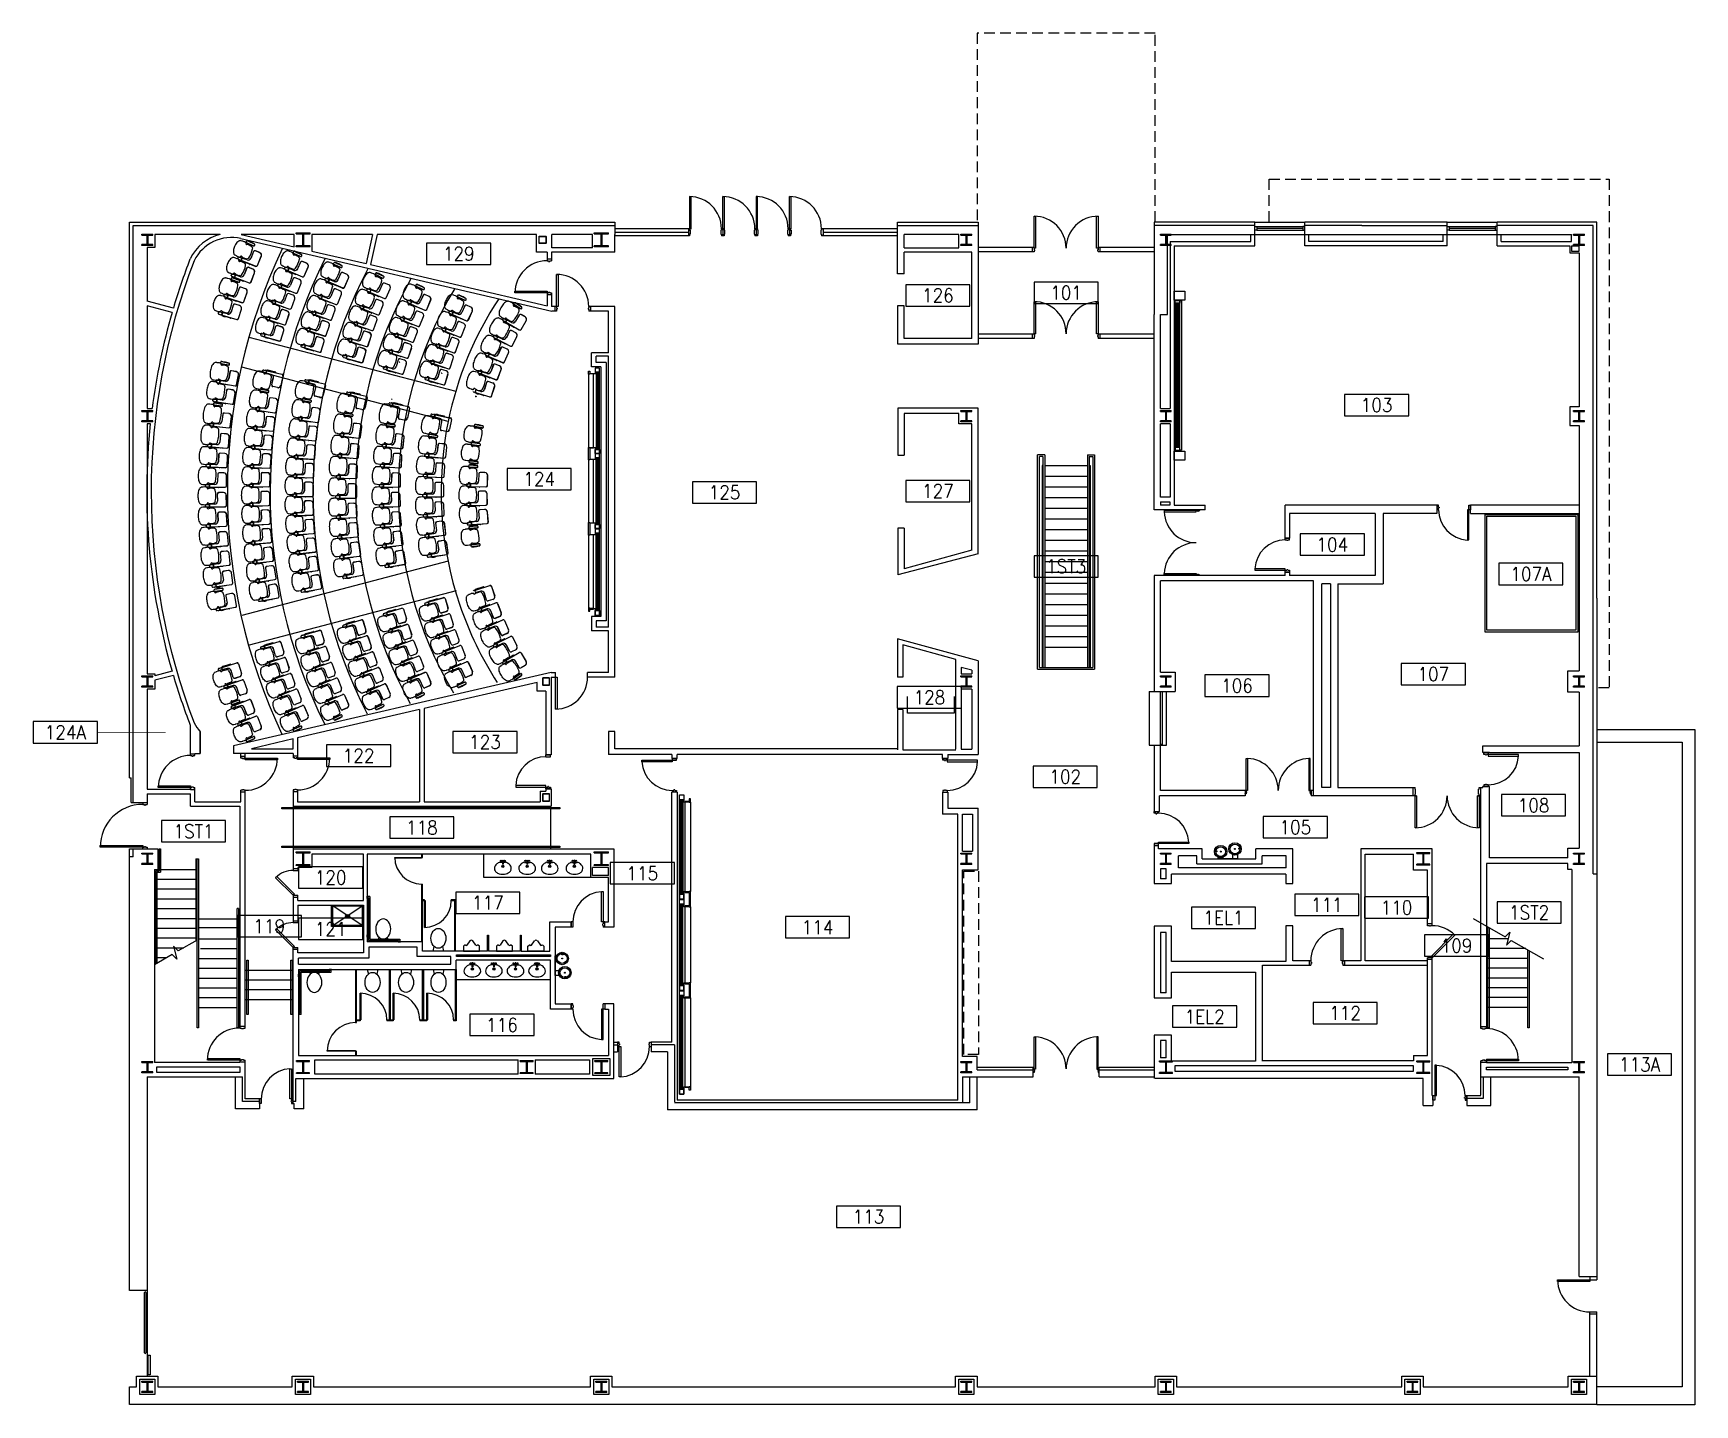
# Model space of a CAD drawing. Extents: x 324 to 2190, y 315 to 1855.
import ezdxf
from ezdxf.enums import TextEntityAlignment as Align

# ---------------------------------------------------------------- set-up
doc = ezdxf.new("R2010")
doc.units = 0
doc.header["$LTSCALE"] = 48
doc.header["$MEASUREMENT"] = 0
for name, pattern in [('HIDDEN', [0.375, 0.25, -0.125]), ('PC_DASH_2', [12, 5.333333, -6.666667]), ('PC_DASH_3', [13.333333, 9.333333, -4])]:
    doc.linetypes.add(name, pattern=pattern)
doc.layers.get('0').update_dxf_attribs({"color": 5, "linetype": 'CONTINUOUS'})
for name, color, linetype in [('A-PLUM', 8, 'CONTINUOUS'), ('first flr', 8, 'CONTINUOUS'), ('SP-RMBX', 7, 'CONTINUOUS'), ('SP-RMNO', 4, 'CONTINUOUS'), ('SP-ROOM', 4, 'CONTINUOUS')]:
    doc.layers.add(name, color=color, linetype=linetype)
doc.styles.add('ROMANS', font='ROMANS.shx', dxfattribs={"width": 0.9})

# ---------------------------------------------------------------- blocks, each defined once
blk = doc.blocks.new('9221_PC_GROUP', base_point=(1326.8, -1488.4))
at = {"layer": 'A-PLUM', "color": 7}
for p, q in [((1310.3, -1499.4), (1343.3, -1477.4)), ((1343.3, -1499.4), (1310.3, -1477.4))]:
    blk.add_line(p, q, dxfattribs=at)
at = {"layer": 'A-PLUM', "color": 7, "linetype": 'Continuous'}
for points in [[(1344.8, -1500.4), (1308.8, -1500.4), (1308.8, -1476.4), (1344.8, -1476.4)], [(1343.3, -1499.4), (1310.3, -1499.4), (1310.3, -1477.4), (1343.3, -1477.4)]]:
    blk.add_lwpolyline(points, close=True, dxfattribs=at)
at = {"layer": 'A-PLUM', "color": 7}
blk.add_ellipse((1326.8, -1488.4), major_axis=(-2.25, 0), ratio=0.666667, dxfattribs=at)
blk = doc.blocks.new('FMGRM1')
at = {"layer": 'SP-RMBX', "color": 255}
blk.add_lwpolyline([(-0.375, -0.125), (0.375, -0.125), (0.375, 0.125), (-0.375, 0.125)], close=True, dxfattribs=at)
at = {"style": 'ROMANS', "width": 0.9}
for tag, p in [('DATA1', (0, -0.284)), ('DATA2', (0, -0.443)), ('DATA3', (0, -0.602)), ('DATA4', (0, -0.762)), ('DATA5', (0, -0.921))]:
    blk.add_attdef(tag, text='', height=0.117, dxfattribs=at).set_placement(p, align=Align.CENTER)
at = {"layer": 'SP-RMNO', "style": 'ROMANS', "width": 0.9}
blk.add_attdef('RMNUMB', text='', height=0.16, dxfattribs=at).set_placement((0, 0), align=Align.MIDDLE)

msp = doc.modelspace()

# ---------------------------------------------------------------- linework, layer by layer
at = {"layer": 'first flr', "linetype": 'HIDDEN'}
for p, q in [((1583.8, 1854.9), (1383.8, 1854.9)), ((1383.8, 1854.9), (1383.8, 1642.9)), ((1583.8, 1642.9), (1583.8, 1854.9)), ((1711.8, 1642.9), (1711.8, 1690.9)), ((1711.8, 1690.9), (2093.8, 1690.9)), ((2093.8, 1690.9), (2093.8, 1119.7)), ((2093.8, 1119.7), (2079.8, 1119.7)), ((1368.8, 913.9), (1385.2, 913.9)), ((1368.8, 707.9), (1368.8, 913.9)), ((1385.2, 913.9), (1385.2, 707.9)), ((1385.2, 707.9), (1368.8, 707.9))]:
    msp.add_line(p, q, dxfattribs=at)
at = {"layer": 'first flr', "linetype": 'Continuous'}
for p, q in [((1060.7, 1671.4), (1060.7, 1635.4)), ((1062.5, 1635.4), (1062.5, 1671.4)), ((1098.2, 1671.4), (1099.9, 1671.4)), ((1098.2, 1635.4), (1098.2, 1671.4)), ((1099.9, 1671.4), (1099.9, 1635.4)), ((1137.3, 1671.4), (1135.6, 1671.4)), ((1135.6, 1671.4), (1135.6, 1635.4)), ((1137.3, 1635.4), (1137.3, 1671.4)), ((1173, 1671.4), (1174.7, 1671.4)), ((1173, 1635.4), (1173, 1671.4)), ((1174.7, 1671.4), (1174.7, 1635.4)), ((975.8, 1642.9), (977, 1642.9)), ((977, 1642.9), (977, 1628.9)), ((1294.5, 1628.9), (1294.5, 1642.9)), ((1294.5, 1642.9), (1295.8, 1642.9)), ((1383.8, 1642.9), (1385, 1642.9)), ((1385, 1642.9), (1385, 1619.1)), ((1583.8, 1642.9), (1582.5, 1642.9)), ((1582.5, 1642.9), (1582.5, 1619.1)), ((616.8, 1615), (616.8, 1628.9)), ((636.8, 1628.9), (636.8, 1610.3)), ((1060.7, 1635.4), (1060.7, 1633.6)), ((1060.7, 1635.4), (1062.5, 1635.4)), ((1060.7, 1633.6), (1061.4, 1633.6)), ((1061.4, 1629.3), (1060.7, 1629.3)), ((1060.7, 1629.3), (1060.7, 1627.4)), ((1061.4, 1633.6), (1061.4, 1629.3)), ((1096.7, 1633.6), (1096.1, 1633.6)), ((1096.1, 1633.6), (1096.1, 1629.3)), ((1096.1, 1629.3), (1096.7, 1629.3)), ((1096.7, 1635.4), (1096.7, 1633.6)), ((1096.7, 1629.3), (1096.7, 1627.4)), ((1099.9, 1635.4), (1098.2, 1635.4)), ((1099.6, 1635.4), (1099.6, 1633.6)), ((1099.6, 1633.6), (1100.2, 1633.6)), ((1100.2, 1629.3), (1099.6, 1629.3)), ((1099.6, 1629.3), (1099.6, 1627.4)), ((1100.2, 1633.6), (1100.2, 1629.3)), ((1134.2, 1633.6), (1133.5, 1633.6)), ((1133.5, 1633.6), (1133.5, 1629.3)), ((1133.5, 1629.3), (1134.2, 1629.3)), ((1134.2, 1635.4), (1134.2, 1633.6)), ((1134.2, 1629.3), (1134.2, 1627.4)), ((1135.6, 1635.4), (1137.3, 1635.4)), ((1137, 1635.4), (1137, 1633.6)), ((1137, 1633.6), (1137.6, 1633.6)), ((1137.6, 1629.3), (1137, 1629.3)), ((1137, 1629.3), (1137, 1627.4)), ((1137.6, 1633.6), (1137.6, 1629.3)), ((1171.6, 1633.6), (1170.9, 1633.6)), ((1170.9, 1633.6), (1170.9, 1629.3)), ((1170.9, 1629.3), (1171.6, 1629.3)), ((1171.6, 1635.4), (1171.6, 1633.6)), ((1171.6, 1629.3), (1171.6, 1627.4)), ((1174.7, 1635.4), (1173, 1635.4)), ((1174.4, 1635.4), (1174.4, 1633.6)), ((1174.4, 1633.6), (1175, 1633.6)), ((1175, 1629.3), (1174.4, 1629.3)), ((1174.4, 1629.3), (1174.4, 1627.4)), ((1175, 1633.6), (1175, 1629.3)), ((1209, 1633.6), (1208.3, 1633.6)), ((1208.3, 1633.6), (1208.3, 1629.3)), ((1208.3, 1629.3), (1209, 1629.3)), ((1209, 1635.4), (1209, 1633.6)), ((1209, 1629.3), (1209, 1627.4)), ((1363.3, 1613.9), (1363.3, 1628.9)), ((2049.3, 1616.1), (2049.3, 1608.3)), ((2049.3, 1608.3), (2059.8, 1608.3)), ((2051.3, 1616.1), (2051.3, 1610.3)), ((2051.3, 1610.3), (2059.8, 1610.3)), ((1605.1, 1565.3), (1617.1, 1565.3)), ((1605.1, 1555.3), (1605.1, 1565.3)), ((1617.1, 1555.3), (1605.1, 1555.3)), ((1617.1, 1565.3), (1617.1, 1555.3)), ((822, 1493), (821.2, 1491.9)), ((823, 1494.1), (822, 1493)), ((824.1, 1494.9), (823, 1494.1)), ((824.7, 1495.3), (824.1, 1494.9)), ((825.3, 1495.5), (824.7, 1495.3)), ((826, 1495.7), (825.3, 1495.5)), ((826.3, 1495.7), (826, 1495.7)), ((826.7, 1495.6), (826.3, 1495.7)), ((828.1, 1495.2), (826.7, 1495.6)), ((828.4, 1495.1), (828.1, 1495.2)), ((828.7, 1495), (828.4, 1495.1)), ((828.4, 1495.1), (828.4, 1495.1)), ((830.4, 1494.4), (828.7, 1495)), ((830.9, 1494.3), (830.4, 1494.4)), ((831.4, 1494), (830.9, 1494.3)), ((831.9, 1493.7), (831.4, 1494)), ((832.3, 1493.4), (831.9, 1493.7)), ((832.5, 1492.9), (832.3, 1493.4)), ((832.5, 1492.6), (832.5, 1492.9)), ((522.5, 1475.1), (522.4, 1473.7)), ((522.8, 1476.4), (522.5, 1475.1)), ((523.1, 1477.8), (522.8, 1476.4)), ((523.5, 1479.1), (523.1, 1477.8)), ((523.9, 1480.5), (523.5, 1479.1)), ((524.5, 1481.7), (523.9, 1480.5)), ((525.3, 1482.9), (524.5, 1481.7)), ((526.2, 1484), (525.3, 1482.9)), ((526.7, 1484.4), (526.2, 1484)), ((527.3, 1484.8), (526.7, 1484.4)), ((528, 1485), (527.3, 1484.8)), ((528.3, 1485.1), (528, 1485)), ((528.6, 1485.1), (528.3, 1485.1)), ((530.1, 1485), (528.6, 1485.1)), ((530.4, 1484.9), (530.1, 1485)), ((530.5, 1484.9), (530.4, 1484.9)), ((530.7, 1484.9), (530.5, 1484.9)), ((532.5, 1484.7), (530.7, 1484.9)), ((533, 1484.6), (532.5, 1484.7)), ((533.6, 1484.5), (533, 1484.6)), ((534.1, 1484.2), (533.6, 1484.5)), ((534.6, 1484), (534.1, 1484.2)), ((534.8, 1483.5), (534.6, 1484)), ((534.9, 1483.3), (534.8, 1483.5)), ((535.1, 1483.8), (534.9, 1483.9)), ((534.9, 1483), (534.9, 1483.3)), ((534.9, 1483), (534.9, 1483)), ((542.9, 1482.1), (535.1, 1483.8)), ((535.5, 1486.2), (535.6, 1486.2)), ((535.6, 1486.2), (543.4, 1484.5)), ((543.4, 1484.5), (543.6, 1484.5)), ((574.2, 1474.3), (573.3, 1473.3)), ((574.7, 1474.8), (574.2, 1474.3)), ((575.3, 1475.2), (574.7, 1474.8)), ((576, 1475.4), (575.3, 1475.2)), ((576.3, 1475.5), (576, 1475.4)), ((576.7, 1475.5), (576.3, 1475.5)), ((578.2, 1475.3), (576.7, 1475.5)), ((578.4, 1475.3), (578.2, 1475.3)), ((578.5, 1475.3), (578.4, 1475.3)), ((578.7, 1475.3), (578.5, 1475.3)), ((580.5, 1475), (578.7, 1475.3)), ((581.1, 1475), (580.5, 1475)), ((581.6, 1474.8), (581.1, 1475)), ((582.1, 1474.6), (581.6, 1474.8)), ((582.6, 1474.3), (582.1, 1474.6)), ((582.9, 1473.9), (582.6, 1474.3)), ((585.8, 1475.4), (585.5, 1474)), ((815.8, 1474.4), (814.8, 1473.4)), ((816.4, 1474.7), (815.8, 1474.4)), ((817, 1475), (816.4, 1474.7)), ((817.7, 1475.2), (817, 1475)), ((818.1, 1475.2), (817.7, 1475.2)), ((818, 1484.2), (817.8, 1482.8)), ((817.8, 1482.8), (817.8, 1481.4)), ((817.8, 1481.4), (818, 1480)), ((818.4, 1485.6), (818, 1484.2)), ((818, 1480), (818.2, 1479.4)), ((818.4, 1475.2), (818.1, 1475.2)), ((818.2, 1479.4), (818.4, 1478.7)), ((818.8, 1486.9), (818.4, 1485.6)), ((818.4, 1478.7), (818.8, 1478.2)), ((819.9, 1474.8), (818.4, 1475.2)), ((819.3, 1488.2), (818.8, 1486.9)), ((818.8, 1478.2), (819.1, 1477.9)), ((819.1, 1477.9), (819.4, 1477.7)), ((819.8, 1489.5), (819.3, 1488.2)), ((819.4, 1477.7), (820.7, 1477)), ((820.5, 1490.7), (819.8, 1489.5)), ((820.1, 1474.8), (819.9, 1474.8)), ((820.2, 1474.8), (820.1, 1474.8)), ((820.4, 1474.7), (820.2, 1474.8)), ((822.2, 1474.2), (820.4, 1474.7)), ((821.2, 1491.9), (820.5, 1490.7)), ((820.7, 1477), (820.9, 1476.9)), ((820.9, 1476.9), (821, 1476.9)), ((821, 1476.9), (821, 1476.9)), ((821, 1476.9), (821.2, 1476.7)), ((821.2, 1476.7), (822.8, 1476)), ((822.7, 1474.1), (822.2, 1474.2)), ((822.8, 1476), (823.3, 1475.7)), ((823.3, 1475.7), (823.8, 1475.5)), ((823.8, 1475.5), (824.4, 1475.4)), ((824.4, 1475.4), (824.9, 1475.4)), ((824.9, 1475.4), (825.4, 1475.6)), ((825.4, 1475.6), (825.6, 1475.8)), ((825.6, 1475.8), (825.7, 1476)), ((825.7, 1476), (825.7, 1476)), ((832.4, 1492.4), (832.5, 1492.6)), ((832.4, 1492.4), (832.4, 1492.4)), ((947.5, 1472.1), (947.5, 1475.3)), ((947.5, 1475.3), (949, 1475.3)), ((949, 1475.3), (949, 1472.8)), ((954.7, 1478.8), (954.7, 1474.3)), ((959.8, 1478.8), (954.7, 1478.8)), ((959.8, 1478.8), (954.7, 1478.8)), ((954.7, 1478.8), (954.7, 1472.3)), ((954.7, 1474.3), (959.8, 1474.3)), ((957.2, 1474.3), (955.7, 1474.3)), ((955.7, 1474.3), (955.7, 1472.8)), ((955.8, 1472.8), (955.8, 1474.2)), ((955.8, 1474.2), (957.1, 1474.2)), ((957.1, 1474.2), (957.1, 1472.8)), ((957.2, 1472.8), (957.2, 1474.3)), ((958.9, 1474.3), (957.3, 1474.3)), ((957.3, 1474.3), (957.3, 1472.8)), ((957.5, 1472.8), (957.5, 1474.2)), ((957.5, 1474.2), (958.7, 1474.2)), ((958.7, 1474.2), (958.7, 1472.8)), ((958.9, 1472.8), (958.9, 1474.3)), ((959.8, 1474.3), (959.8, 1478.8)), ((959.8, 1201.2), (959.8, 1478.8)), ((519, 1456.3), (518.8, 1454.9)), ((519.4, 1457.6), (519, 1456.3)), ((519.8, 1459), (519.4, 1457.6)), ((520.4, 1460.2), (519.8, 1459)), ((521.1, 1461.5), (520.4, 1460.2)), ((522, 1462.5), (521.1, 1461.5)), ((522.5, 1463), (522, 1462.5)), ((522.4, 1473.7), (522.3, 1472.3)), ((522.3, 1472.3), (522.4, 1470.9)), ((522.4, 1470.9), (522.6, 1469.5)), ((523, 1463.4), (522.5, 1463)), ((522.6, 1469.5), (523, 1468.2)), ((523, 1468.2), (523.3, 1467.6)), ((523.7, 1463.7), (523, 1463.4)), ((523.3, 1467.6), (523.7, 1467)), ((523.7, 1467), (524.2, 1466.5)), ((524, 1463.8), (523.7, 1463.7)), ((524.4, 1463.8), (524, 1463.8)), ((524.2, 1466.5), (524.5, 1466.3)), ((525.9, 1463.7), (524.4, 1463.8)), ((524.5, 1466.3), (524.8, 1466.2)), ((524.8, 1466.2), (526.3, 1465.7)), ((526.1, 1463.7), (525.9, 1463.7)), ((526.2, 1463.7), (526.1, 1463.7)), ((526.5, 1463.6), (526.2, 1463.7)), ((526.3, 1465.7), (526.5, 1465.6)), ((526.5, 1465.6), (526.5, 1465.6)), ((526.5, 1465.6), (526.6, 1465.6)), ((528.2, 1463.4), (526.5, 1463.6)), ((526.6, 1465.6), (526.8, 1465.5)), ((526.8, 1465.5), (528.5, 1465.1)), ((528.8, 1463.4), (528.2, 1463.4)), ((528.5, 1465.1), (529.1, 1464.9)), ((529.3, 1463.3), (528.8, 1463.4)), ((529.1, 1464.9), (529.6, 1464.8)), ((529.8, 1463.1), (529.3, 1463.3)), ((529.6, 1464.8), (530.2, 1464.8)), ((530.3, 1462.8), (529.8, 1463.1)), ((530.2, 1464.8), (530.7, 1464.9)), ((530.6, 1462.4), (530.3, 1462.8)), ((530.7, 1462.2), (530.6, 1462.4)), ((530.7, 1464.9), (531.1, 1465.2)), ((530.7, 1461.9), (530.7, 1462.2)), ((530.7, 1461.9), (530.7, 1461.9)), ((531.1, 1465.2), (531.3, 1465.4)), ((531.3, 1465.4), (531.4, 1465.7)), ((531.4, 1465.7), (531.4, 1465.7)), ((533.2, 1462.7), (533.5, 1464.1)), ((533.5, 1464.1), (533.5, 1464.2)), ((570.5, 1465.5), (570.3, 1464.1)), ((570.3, 1464.1), (570.3, 1462.7)), ((570.3, 1462.7), (570.3, 1461.3)), ((570.3, 1461.3), (570.5, 1459.9)), ((570.7, 1466.8), (570.5, 1465.5)), ((570.5, 1459.9), (571, 1458.6)), ((571.1, 1468.2), (570.7, 1466.8)), ((571, 1458.6), (571.3, 1458)), ((571.5, 1469.5), (571.1, 1468.2)), ((571.3, 1458), (571.7, 1457.4)), ((571.9, 1470.8), (571.5, 1469.5)), ((571.7, 1457.4), (572.2, 1456.9)), ((572.5, 1472.1), (571.9, 1470.8)), ((572.2, 1456.9), (572.5, 1456.7)), ((573.3, 1473.3), (572.5, 1472.1)), ((572.5, 1456.7), (572.8, 1456.5)), ((572.8, 1456.5), (574.2, 1456.1)), ((574.2, 1456.1), (574.5, 1456)), ((574.5, 1456), (574.5, 1456)), ((574.5, 1456), (574.5, 1456)), ((574.5, 1456), (574.8, 1455.9)), ((574.8, 1455.9), (576.5, 1455.5)), ((578.7, 1455.3), (579.1, 1455.6)), ((579.1, 1455.6), (579.3, 1455.8)), ((579.3, 1456), (579.3, 1456.1)), ((579.3, 1455.8), (579.3, 1456)), ((582.9, 1473.6), (582.9, 1473.9)), ((582.9, 1473.4), (582.9, 1473.6)), ((582.9, 1473.4), (582.9, 1473.4)), ((585.5, 1474), (585.4, 1473.9)), ((618.4, 1455.9), (618.1, 1454.6)), ((618.7, 1457.3), (618.4, 1455.9)), ((619.1, 1458.6), (618.7, 1457.3)), ((619.5, 1459.9), (619.1, 1458.6)), ((620.1, 1461.2), (619.5, 1459.9)), ((620.9, 1462.4), (620.1, 1461.2)), ((621.8, 1463.4), (620.9, 1462.4)), ((622.3, 1463.9), (621.8, 1463.4)), ((622.9, 1464.3), (622.3, 1463.9)), ((623.6, 1464.5), (622.9, 1464.3)), ((623.9, 1464.6), (623.6, 1464.5)), ((624.2, 1464.6), (623.9, 1464.6)), ((625.8, 1464.4), (624.2, 1464.6)), ((626, 1464.4), (625.8, 1464.4)), ((626.1, 1464.4), (626, 1464.4)), ((626.3, 1464.4), (626.1, 1464.4)), ((628.1, 1464.1), (626.3, 1464.4)), ((628.7, 1464.1), (628.1, 1464.1)), ((629.2, 1463.9), (628.7, 1464.1)), ((629.7, 1463.7), (629.2, 1463.9)), ((630.2, 1463.4), (629.7, 1463.7)), ((630.5, 1463), (630.2, 1463.4)), ((630.5, 1462.8), (630.5, 1463)), ((630.5, 1462.5), (630.5, 1462.8)), ((630.5, 1462.5), (630.5, 1462.5)), ((633.1, 1463.1), (633, 1463)), ((633.4, 1464.5), (633.1, 1463.1)), ((810.4, 1463.3), (810.3, 1461.9)), ((810.3, 1461.9), (810.3, 1460.5)), ((810.3, 1460.5), (810.5, 1459.2)), ((810.6, 1464.7), (810.4, 1463.3)), ((810.5, 1459.2), (810.8, 1458.5)), ((811, 1466.1), (810.6, 1464.7)), ((810.8, 1458.5), (811.1, 1457.9)), ((811.4, 1467.4), (811, 1466.1)), ((811.1, 1457.9), (811.5, 1457.3)), ((811.9, 1468.7), (811.4, 1467.4)), ((811.5, 1457.3), (811.8, 1457.1)), ((811.8, 1457.1), (812.1, 1456.9)), ((812.5, 1470), (811.9, 1468.7)), ((812.1, 1456.9), (813.4, 1456.3)), ((813.1, 1471.2), (812.5, 1470)), ((813.9, 1472.4), (813.1, 1471.2)), ((813.4, 1456.3), (813.7, 1456.2)), ((813.7, 1456.2), (813.7, 1456.2)), ((813.7, 1456.2), (813.7, 1456.2)), ((813.7, 1456.2), (814, 1456)), ((814.8, 1473.4), (813.9, 1472.4)), ((814, 1456), (815.6, 1455.4)), ((818.4, 1455.3), (818.5, 1455.5)), ((818.5, 1455.5), (818.5, 1455.6)), ((823.2, 1473.9), (822.7, 1474.1)), ((823.7, 1473.6), (823.2, 1473.9)), ((824.1, 1473.2), (823.7, 1473.6)), ((824.3, 1472.8), (824.1, 1473.2)), ((824.4, 1472.5), (824.3, 1472.8)), ((824.3, 1472.3), (824.4, 1472.5)), ((824.3, 1472.3), (824.3, 1472.3)), ((827, 1472.6), (827.5, 1474)), ((827.5, 1474), (827.6, 1474.1)), ((949, 1472.1), (947.5, 1472.1)), ((949, 1472.1), (947.5, 1472.1)), ((947.5, 1472.1), (947.5, 1389.8)), ((949, 1472.8), (953.1, 1472.8)), ((953.1, 1472.3), (949, 1472.3)), ((949, 1472.3), (949, 1472.1)), ((954.7, 1472.3), (949, 1472.3)), ((949, 1472.3), (949, 1472.1)), ((953.1, 1472.8), (953.1, 1472.3)), ((955.7, 1472.8), (955.8, 1472.8)), ((956.1, 1472.8), (955.9, 1472.8)), ((955.9, 1472.8), (955.9, 1471.9)), ((955.9, 1471.9), (956.1, 1471.9)), ((956.1, 1472.6), (956, 1389.9)), ((956.2, 1473.5), (956.1, 1473.5)), ((956.1, 1473.5), (956.1, 1472.8)), ((956.1, 1471.9), (956.1, 1472.6)), ((956.1, 1472.6), (956.9, 1472.6)), ((956.9, 1472.6), (956.1, 1472.6)), ((956.2, 1472.8), (956.2, 1473.5)), ((956.7, 1472.8), (956.2, 1472.8)), ((956.9, 1473.5), (956.7, 1473.5)), ((956.7, 1473.5), (956.7, 1472.8)), ((956.9, 1472.8), (956.9, 1473.5)), ((957, 1472.8), (956.9, 1472.8)), ((956.9, 1472.6), (956.9, 1471.9)), ((956.9, 1389.2), (956.9, 1472.6)), ((956.9, 1471.9), (957, 1471.9)), ((957, 1471.9), (957, 1472.8)), ((957.1, 1472.8), (957.2, 1472.8)), ((957.3, 1472.8), (957.5, 1472.8)), ((957.7, 1472.8), (957.6, 1472.8)), ((957.6, 1472.8), (957.6, 1471.9)), ((957.7, 1472.6), (957.6, 1389.9)), ((957.6, 1471.9), (957.7, 1471.9)), ((957.8, 1473.5), (957.7, 1473.5)), ((957.7, 1473.5), (957.7, 1472.8)), ((957.7, 1471.9), (957.7, 1472.6)), ((957.7, 1472.6), (958.5, 1472.6)), ((958.5, 1472.6), (957.7, 1472.6)), ((957.8, 1472.8), (957.8, 1473.5)), ((958.4, 1472.8), (957.8, 1472.8)), ((958.5, 1473.5), (958.4, 1473.5)), ((958.4, 1473.5), (958.4, 1472.8)), ((958.5, 1472.8), (958.5, 1473.5)), ((958.6, 1472.8), (958.5, 1472.8)), ((958.5, 1472.6), (958.5, 1471.9)), ((958.5, 1389.2), (958.5, 1472.6)), ((958.5, 1471.9), (958.6, 1471.9)), ((958.6, 1471.9), (958.6, 1472.8)), ((958.7, 1472.8), (958.9, 1472.8)), ((518.3, 1437.4), (517.8, 1436.8)), ((518.8, 1437.8), (518.3, 1437.4)), ((518.5, 1452.1), (518.4, 1450.8)), ((518.4, 1450.8), (518.5, 1449.4)), ((518.6, 1453.5), (518.5, 1452.1)), ((518.5, 1449.4), (518.8, 1448)), ((518.8, 1454.9), (518.6, 1453.5)), ((518.8, 1448), (519.3, 1446.7)), ((519.5, 1438.2), (518.8, 1437.8)), ((519.3, 1446.7), (519.6, 1446.1)), ((519.8, 1438.3), (519.5, 1438.2)), ((519.6, 1446.1), (520, 1445.5)), ((520.2, 1438.3), (519.8, 1438.3)), ((520, 1445.5), (520.5, 1445)), ((521.7, 1438.3), (520.2, 1438.3)), ((520.5, 1445), (520.8, 1444.8)), ((520.8, 1444.8), (521.2, 1444.7)), ((521.2, 1444.7), (522.6, 1444.3)), ((521.9, 1438.3), (521.7, 1438.3)), ((522, 1438.3), (521.9, 1438.3)), ((522.2, 1438.2), (522, 1438.3)), ((524, 1438.1), (522.2, 1438.2)), ((522.6, 1444.3), (522.9, 1444.2)), ((522.9, 1444.2), (522.9, 1444.2)), ((522.9, 1444.2), (522.9, 1444.2)), ((522.9, 1444.2), (523.2, 1444.2)), ((523.2, 1444.2), (524.9, 1443.8)), ((524.6, 1438.1), (524, 1438.1)), ((525.1, 1438), (524.6, 1438.1)), ((524.9, 1443.8), (525.5, 1443.6)), ((525.7, 1437.8), (525.1, 1438)), ((525.5, 1443.6), (526, 1443.5)), ((526.1, 1437.5), (525.7, 1437.8)), ((526, 1443.5), (526.6, 1443.6)), ((526.5, 1437.1), (526.1, 1437.5)), ((526.5, 1436.8), (526.5, 1437.1)), ((526.6, 1443.6), (527.1, 1443.7)), ((527.2, 1437.3), (527, 1437.4)), ((527, 1437.4), (527.2, 1437.3)), ((527.1, 1443.7), (527.5, 1444)), ((535.1, 1436.2), (527.2, 1437.3)), ((527.2, 1437.3), (535.1, 1436.2)), ((527.4, 1439.7), (527.6, 1439.7)), ((527.6, 1439.7), (527.4, 1439.7)), ((527.5, 1444), (527.7, 1444.2)), ((527.6, 1439.7), (535.4, 1438.5)), ((535.4, 1438.5), (527.6, 1439.7)), ((527.7, 1444.2), (527.7, 1444.4)), ((527.7, 1444.4), (527.7, 1444.4)), ((529.7, 1441.5), (529.9, 1442.9)), ((529.9, 1442.9), (529.9, 1443.1)), ((535.4, 1438.5), (535.6, 1438.5)), ((535.6, 1438.5), (535.4, 1438.5)), ((566.5, 1443.9), (566.4, 1442.5)), ((566.4, 1442.5), (566.4, 1441.1)), ((566.4, 1441.1), (566.5, 1439.7)), ((566.7, 1445.3), (566.5, 1443.9)), ((566.5, 1439.7), (566.7, 1438.4)), ((567, 1446.7), (566.7, 1445.3)), ((566.7, 1438.4), (567.2, 1437.1)), ((567.3, 1448), (567, 1446.7)), ((567.2, 1437.1), (567.5, 1436.4)), ((567.8, 1449.4), (567.3, 1448)), ((568.3, 1450.6), (567.8, 1449.4)), ((569, 1451.8), (568.3, 1450.6)), ((569.9, 1452.9), (569, 1451.8)), ((570.4, 1453.4), (569.9, 1452.9)), ((571, 1453.8), (570.4, 1453.4)), ((571.6, 1454.1), (571, 1453.8)), ((572, 1454.1), (571.6, 1454.1)), ((572.3, 1454.2), (572, 1454.1)), ((573.8, 1454.1), (572.3, 1454.2)), ((574.1, 1454), (573.8, 1454.1)), ((574.4, 1454), (574.1, 1454)), ((574.1, 1454), (574.1, 1454)), ((576.2, 1453.8), (574.4, 1454)), ((576.7, 1453.8), (576.2, 1453.8)), ((576.5, 1455.5), (577, 1455.3)), ((577.3, 1453.7), (576.7, 1453.8)), ((577, 1455.3), (577.6, 1455.2)), ((577.8, 1453.5), (577.3, 1453.7)), ((577.6, 1455.2), (578.1, 1455.2)), ((578.3, 1453.2), (577.8, 1453.5)), ((578.1, 1455.2), (578.7, 1455.3)), ((578.6, 1452.8), (578.3, 1453.2)), ((578.6, 1452.5), (578.6, 1452.8)), ((578.6, 1452.3), (578.6, 1452.5)), ((578.6, 1452.2), (578.6, 1452.3)), ((579.3, 1452.9), (579.1, 1452.9)), ((579.1, 1452.9), (579.3, 1452.9)), ((587.1, 1451.4), (579.3, 1452.9)), ((579.3, 1452.9), (587.1, 1451.4)), ((579.6, 1455.3), (579.7, 1455.2)), ((579.7, 1455.2), (579.6, 1455.3)), ((579.7, 1455.2), (587.5, 1453.8)), ((587.5, 1453.8), (579.7, 1455.2)), ((587.1, 1451.4), (587.3, 1451.4)), ((587.5, 1453.8), (587.7, 1453.7)), ((587.7, 1453.7), (587.5, 1453.8)), ((615, 1437.1), (614.6, 1435.7)), ((615.4, 1438.4), (615, 1437.1)), ((616, 1439.7), (615.4, 1438.4)), ((616.7, 1440.9), (616, 1439.7)), ((617.5, 1442), (616.7, 1440.9)), ((618.1, 1442.4), (617.5, 1442)), ((618.1, 1454.6), (617.9, 1453.2)), ((617.9, 1453.2), (617.9, 1451.8)), ((617.9, 1451.8), (617.9, 1450.4)), ((617.9, 1450.4), (618.2, 1449)), ((618.6, 1442.8), (618.1, 1442.4)), ((618.2, 1449), (618.6, 1447.7)), ((618.6, 1447.7), (618.9, 1447)), ((619.3, 1443.1), (618.6, 1442.8)), ((618.9, 1447), (619.3, 1446.5)), ((619.3, 1446.5), (619.8, 1446)), ((619.6, 1443.2), (619.3, 1443.1)), ((619.9, 1443.2), (619.6, 1443.2)), ((619.8, 1446), (620.1, 1445.8)), ((621.5, 1443.1), (619.9, 1443.2)), ((620.1, 1445.8), (620.4, 1445.6)), ((620.4, 1445.6), (621.8, 1445.2)), ((621.7, 1443.1), (621.5, 1443.1)), ((621.8, 1443.1), (621.7, 1443.1)), ((621.8, 1445.2), (622.1, 1445.1)), ((622, 1443.1), (621.8, 1443.1)), ((623.8, 1442.9), (622, 1443.1)), ((622.1, 1445.1), (622.1, 1445.1)), ((622.1, 1445.1), (622.1, 1445.1)), ((622.1, 1445.1), (622.4, 1445)), ((622.4, 1445), (624.1, 1444.6)), ((624.4, 1442.9), (623.8, 1442.9)), ((624.1, 1444.6), (624.7, 1444.4)), ((624.9, 1442.7), (624.4, 1442.9)), ((624.7, 1444.4), (625.2, 1444.3)), ((625.4, 1442.5), (624.9, 1442.7)), ((625.2, 1444.3), (625.8, 1444.3)), ((625.9, 1442.3), (625.4, 1442.5)), ((625.8, 1444.3), (626.3, 1444.4)), ((626.2, 1441.9), (625.9, 1442.3)), ((626.3, 1441.6), (626.2, 1441.9)), ((626.2, 1441.4), (626.3, 1441.6)), ((626.2, 1441.3), (626.2, 1441.4)), ((626.3, 1444.4), (626.7, 1444.7)), ((626.7, 1444.7), (626.9, 1444.9)), ((626.9, 1442), (626.8, 1442)), ((626.8, 1442), (626.9, 1442)), ((626.9, 1445.1), (626.9, 1445.2)), ((626.9, 1444.9), (626.9, 1445.1)), ((634.7, 1440.5), (626.9, 1442)), ((626.9, 1442), (634.7, 1440.5)), ((627.2, 1444.4), (627.4, 1444.3)), ((627.4, 1444.3), (627.2, 1444.4)), ((627.4, 1444.3), (635.2, 1442.9)), ((635.2, 1442.9), (627.4, 1444.3)), ((634.7, 1440.5), (634.9, 1440.5)), ((635.2, 1442.9), (635.3, 1442.8)), ((635.3, 1442.8), (635.2, 1442.9)), ((664.7, 1437.9), (664.6, 1436.4)), ((664.9, 1439.4), (664.7, 1437.9)), ((665.1, 1440.9), (664.9, 1439.4)), ((665.5, 1442.4), (665.1, 1440.9)), ((665.9, 1443.9), (665.5, 1442.4)), ((666.4, 1445.3), (665.9, 1443.9)), ((667, 1446.7), (666.4, 1445.3)), ((667.7, 1448), (667, 1446.7)), ((668.7, 1449.2), (667.7, 1448)), ((669.2, 1449.7), (668.7, 1449.2)), ((669.8, 1450.1), (669.2, 1449.7)), ((670.4, 1450.4), (669.8, 1450.1)), ((670.8, 1450.5), (670.4, 1450.4)), ((671.1, 1450.5), (670.8, 1450.5)), ((672.6, 1450.4), (671.1, 1450.5)), ((672.9, 1450.4), (672.6, 1450.4)), ((673, 1450.4), (672.9, 1450.4)), ((673.2, 1450.4), (673, 1450.4)), ((675, 1450.1), (673.2, 1450.4)), ((675.6, 1450.1), (675, 1450.1)), ((676.1, 1450), (675.6, 1450.1)), ((676.6, 1449.7), (676.1, 1450)), ((677.1, 1449.4), (676.6, 1449.7)), ((677.4, 1449), (677.1, 1449.4)), ((677.4, 1448.7), (677.4, 1449)), ((677.4, 1448.4), (677.4, 1448.7)), ((677.4, 1448.4), (677.4, 1448.4)), ((680.3, 1450.7), (680, 1449.2)), ((680, 1449.2), (680, 1449.1)), ((716, 1437.2), (715.1, 1436.1)), ((716.6, 1437.8), (716, 1437.2)), ((717.2, 1438.2), (716.6, 1437.8)), ((717.8, 1438.5), (717.2, 1438.2)), ((718.2, 1438.6), (717.8, 1438.5)), ((718.5, 1438.6), (718.2, 1438.6)), ((720, 1438.5), (718.5, 1438.6)), ((720.3, 1438.5), (720, 1438.5)), ((720.6, 1438.4), (720.3, 1438.5)), ((720.3, 1438.5), (720.3, 1438.5)), ((722.4, 1438.2), (720.6, 1438.4)), ((722.9, 1438.2), (722.4, 1438.2)), ((723.5, 1438), (722.9, 1438.2)), ((724, 1437.8), (723.5, 1438)), ((724.4, 1437.5), (724, 1437.8)), ((724.7, 1437.1), (724.4, 1437.5)), ((724.8, 1436.8), (724.7, 1437.1)), ((727.7, 1438.8), (727.4, 1437.4)), ((727.4, 1437.4), (727.4, 1437.2)), ((815.6, 1455.4), (816.1, 1455.1)), ((816.1, 1455.1), (816.6, 1455)), ((816.6, 1455), (817.2, 1454.9)), ((817.2, 1454.9), (817.7, 1454.9)), ((817.7, 1454.9), (818.2, 1455.1)), ((818.2, 1455.1), (818.4, 1455.3)), ((514.6, 1426.8), (514.5, 1425.3)), ((514.5, 1425.3), (514.5, 1423.8)), ((514.5, 1423.8), (514.6, 1422.2)), ((514.7, 1428.3), (514.6, 1426.8)), ((514.6, 1422.2), (514.9, 1420.8)), ((515, 1429.8), (514.7, 1428.3)), ((514.9, 1420.8), (515.5, 1419.4)), ((515.3, 1431.3), (515, 1429.8)), ((515.7, 1432.8), (515.3, 1431.3)), ((515.5, 1419.4), (515.8, 1418.7)), ((516.2, 1434.2), (515.7, 1432.8)), ((515.8, 1418.7), (516.2, 1418.1)), ((516.9, 1435.6), (516.2, 1434.2)), ((517.8, 1436.8), (516.9, 1435.6)), ((526.5, 1436.6), (526.5, 1436.8)), ((526.5, 1436.5), (526.5, 1436.6)), ((535.1, 1436.2), (535.2, 1436.1)), ((563.4, 1423.6), (563.2, 1422.3)), ((563.2, 1422.3), (563.2, 1420.9)), ((563.2, 1420.9), (563.2, 1419.5)), ((563.2, 1419.5), (563.3, 1418.1)), ((563.6, 1425), (563.4, 1423.6)), ((563.9, 1426.4), (563.6, 1425)), ((564.3, 1427.7), (563.9, 1426.4)), ((564.8, 1429), (564.3, 1427.7)), ((565.5, 1430.3), (564.8, 1429)), ((566.3, 1431.4), (565.5, 1430.3)), ((566.8, 1431.9), (566.3, 1431.4)), ((567.4, 1432.3), (566.8, 1431.9)), ((568, 1432.6), (567.4, 1432.3)), ((567.5, 1436.4), (567.9, 1435.9)), ((567.9, 1435.9), (568.5, 1435.4)), ((568.4, 1432.7), (568, 1432.6)), ((568.7, 1432.7), (568.4, 1432.7)), ((568.5, 1435.4), (568.7, 1435.2)), ((568.7, 1435.2), (569.1, 1435.1)), ((570.2, 1432.6), (568.7, 1432.7)), ((569.1, 1435.1), (570.5, 1434.7)), ((570.5, 1432.6), (570.2, 1432.6)), ((570.5, 1434.7), (570.8, 1434.6)), ((570.8, 1432.6), (570.5, 1432.6)), ((570.5, 1432.6), (570.5, 1432.6)), ((570.8, 1434.6), (570.8, 1434.6)), ((570.8, 1434.6), (570.8, 1434.6)), ((570.8, 1434.6), (571.1, 1434.5)), ((572.6, 1432.5), (570.8, 1432.6)), ((571.1, 1434.5), (572.8, 1434.1)), ((573.1, 1432.5), (572.6, 1432.5)), ((572.8, 1434.1), (573.4, 1434)), ((573.7, 1432.4), (573.1, 1432.5)), ((573.4, 1434), (573.9, 1433.9)), ((574.2, 1432.2), (573.7, 1432.4)), ((573.9, 1433.9), (574.5, 1433.9)), ((574.7, 1431.9), (574.2, 1432.2)), ((574.5, 1433.9), (575, 1434)), ((575, 1431.5), (574.7, 1431.9)), ((575, 1434), (575.4, 1434.3)), ((575.1, 1431.3), (575, 1431.5)), ((575, 1431), (575.1, 1431.3)), ((575, 1431), (575, 1431)), ((575.4, 1434.3), (575.6, 1434.5)), ((575.6, 1434.5), (575.6, 1434.8)), ((575.6, 1434.8), (575.6, 1434.8)), ((577.6, 1431.8), (577.8, 1433.3)), ((577.8, 1433.3), (577.9, 1433.4)), ((614.2, 1433), (614.1, 1431.6)), ((614.1, 1431.6), (614.1, 1430.2)), ((614.1, 1430.2), (614.2, 1428.8)), ((614.4, 1434.3), (614.2, 1433)), ((614.2, 1428.8), (614.4, 1427.4)), ((614.6, 1435.7), (614.4, 1434.3)), ((614.4, 1427.4), (614.9, 1426.1)), ((614.9, 1426.1), (615.2, 1425.5)), ((615.2, 1425.5), (615.7, 1424.9)), ((615.7, 1424.9), (616.2, 1424.4)), ((616.2, 1424.4), (616.5, 1424.3)), ((616.5, 1424.3), (616.8, 1424.1)), ((616.8, 1424.1), (618.2, 1423.7)), ((618.2, 1423.7), (618.5, 1423.7)), ((618.5, 1423.7), (618.5, 1423.7)), ((618.5, 1423.7), (618.6, 1423.7)), ((618.6, 1423.7), (618.8, 1423.6)), ((618.8, 1423.6), (620.6, 1423.2)), ((620.6, 1423.2), (621.1, 1423.1)), ((621.1, 1423.1), (621.6, 1423)), ((621.6, 1423), (622.2, 1423)), ((622.2, 1423), (622.7, 1423.1)), ((622.7, 1423.1), (623.2, 1423.4)), ((623.2, 1423.4), (623.3, 1423.6)), ((623.3, 1423.6), (623.3, 1423.9)), ((623.3, 1423.9), (623.3, 1423.9)), ((625.3, 1420.9), (625.6, 1422.4)), ((625.6, 1422.4), (625.6, 1422.5)), ((664.6, 1436.4), (664.7, 1434.8)), ((664.7, 1434.8), (664.9, 1433.3)), ((664.9, 1433.3), (665.3, 1431.9)), ((665.3, 1431.9), (665.6, 1431.2)), ((665.6, 1431.2), (666, 1430.6)), ((666, 1430.6), (666.5, 1430.1)), ((666.5, 1430.1), (666.8, 1429.9)), ((666.8, 1429.9), (667.1, 1429.7)), ((667.1, 1429.7), (668.6, 1429.3)), ((668.6, 1429.3), (668.8, 1429.2)), ((668.8, 1429.2), (668.8, 1429.2)), ((668.8, 1429.2), (668.9, 1429.2)), ((668.9, 1429.2), (669.1, 1429.1)), ((669.1, 1429.1), (670.9, 1428.7)), ((670.9, 1428.7), (671.4, 1428.5)), ((671.4, 1428.5), (671.9, 1428.4)), ((671.9, 1428.4), (672.5, 1428.4)), ((672.5, 1428.4), (673, 1428.6)), ((673, 1428.6), (673.5, 1428.9)), ((673.5, 1428.9), (673.6, 1429.1)), ((673.7, 1426), (673.5, 1426)), ((673.5, 1426), (673.7, 1426)), ((673.6, 1429.1), (673.7, 1429.4)), ((673.7, 1429.4), (673.7, 1429.4)), ((681.5, 1424.7), (673.7, 1426)), ((673.7, 1426), (681.5, 1424.7)), ((673.9, 1428.4), (674.1, 1428.4)), ((674.1, 1428.4), (673.9, 1428.4)), ((674.1, 1428.4), (681.9, 1427)), ((681.9, 1427), (674.1, 1428.4)), ((681.5, 1424.7), (681.7, 1424.6)), ((681.9, 1427), (682.1, 1427)), ((682.1, 1427), (681.9, 1427)), ((712.2, 1425.9), (712.1, 1424.4)), ((712.1, 1424.4), (712.2, 1422.9)), ((712.3, 1427.4), (712.2, 1425.9)), ((712.2, 1422.9), (712.4, 1421.4)), ((712.6, 1428.9), (712.3, 1427.4)), ((712.4, 1421.4), (712.8, 1419.9)), ((712.9, 1430.4), (712.6, 1428.9)), ((712.8, 1419.9), (713.1, 1419.3)), ((713.3, 1431.9), (712.9, 1430.4)), ((713.1, 1419.3), (713.5, 1418.6)), ((713.8, 1433.4), (713.3, 1431.9)), ((713.5, 1418.6), (714, 1418.1)), ((714.4, 1434.7), (713.8, 1433.4)), ((715.1, 1436.1), (714.4, 1434.7)), ((724.7, 1436.5), (724.8, 1436.8)), ((724.7, 1436.5), (724.7, 1436.5)), ((774.9, 1425.9), (774.6, 1424.5)), ((774.6, 1424.5), (774.6, 1424.3)), ((1363.3, 1416.4), (1363.3, 1427.9)), ((2059.8, 1435.4), (2049.3, 1435.4)), ((2049.3, 1435.4), (2049.3, 1414.4)), ((516.2, 1418.1), (516.7, 1417.6)), ((516.7, 1417.6), (517, 1417.4)), ((517, 1417.4), (517.4, 1417.3)), ((517.4, 1417.3), (518.8, 1416.9)), ((518.8, 1416.9), (519.1, 1416.9)), ((519.1, 1416.9), (519.1, 1416.9)), ((519.1, 1416.9), (519.1, 1416.9)), ((519.1, 1416.9), (519.4, 1416.8)), ((519.4, 1416.8), (521.2, 1416.5)), ((521.2, 1416.5), (521.7, 1416.3)), ((521.7, 1416.3), (522.2, 1416.3)), ((522.2, 1416.3), (522.8, 1416.3)), ((522.8, 1416.3), (523.3, 1416.5)), ((523.3, 1416.5), (523.8, 1416.8)), ((523.8, 1416.8), (523.9, 1417)), ((523.9, 1417), (523.9, 1417.3)), ((523.9, 1417.3), (523.9, 1417.3)), ((526, 1414.3), (526.2, 1415.7)), ((526.2, 1415.7), (526.2, 1415.9)), ((563.3, 1418.1), (563.7, 1416.7)), ((563.7, 1416.7), (564.2, 1415.4)), ((564.2, 1415.4), (564.5, 1414.8)), ((564.5, 1414.8), (564.9, 1414.3)), ((564.9, 1414.3), (565.5, 1413.8)), ((565.5, 1413.8), (565.8, 1413.6)), ((565.8, 1413.6), (566.1, 1413.5)), ((566.1, 1413.5), (567.6, 1413.2)), ((567.6, 1413.2), (567.8, 1413.1)), ((567.8, 1413.1), (567.9, 1413.1)), ((567.9, 1413.1), (567.9, 1413.1)), ((567.9, 1413.1), (568.1, 1413)), ((568.1, 1413), (569.9, 1412.7)), ((569.9, 1412.7), (570.4, 1412.6)), ((570.4, 1412.6), (571, 1412.5)), ((571, 1412.5), (571.5, 1412.6)), ((571.5, 1412.6), (572.1, 1412.7)), ((572.1, 1412.7), (572.5, 1413)), ((572.5, 1413), (572.6, 1413.2)), ((572.6, 1413.2), (572.7, 1413.4)), ((572.7, 1413.4), (572.7, 1413.5)), ((574.7, 1410.6), (574.9, 1412)), ((574.9, 1412), (574.9, 1412.1)), ((714, 1418.1), (714.3, 1417.9)), ((714.3, 1417.9), (714.6, 1417.8)), ((714.6, 1417.8), (716.1, 1417.3)), ((716.1, 1417.3), (716.3, 1417.3)), ((716.3, 1417.3), (716.3, 1417.2)), ((716.3, 1417.2), (716.4, 1417.2)), ((716.4, 1417.2), (716.6, 1417.2)), ((716.6, 1417.2), (718.3, 1416.7)), ((718.3, 1416.7), (718.9, 1416.6)), ((718.9, 1416.6), (719.4, 1416.5)), ((719.4, 1416.5), (720, 1416.5)), ((720, 1416.5), (720.5, 1416.6)), ((720.5, 1416.6), (721, 1416.9)), ((721, 1416.9), (721.1, 1417.2)), ((721.2, 1414.1), (721, 1414.1)), ((721, 1414.1), (721.2, 1414.1)), ((721.1, 1417.2), (721.2, 1417.4)), ((721.2, 1417.4), (721.2, 1417.5)), ((729.1, 1412.8), (721.2, 1414.1)), ((721.2, 1414.1), (729.1, 1412.8)), ((721.4, 1416.5), (721.6, 1416.4)), ((721.6, 1416.4), (721.4, 1416.5)), ((721.6, 1416.4), (729.5, 1415.2)), ((729.5, 1415.2), (721.6, 1416.4)), ((729.1, 1412.8), (729.2, 1412.8)), ((729.5, 1415.2), (729.6, 1415.1)), ((729.6, 1415.1), (729.5, 1415.2)), ((820.1, 1413.1), (819.9, 1413.2)), ((819.9, 1413.2), (820.1, 1413.1)), ((827.9, 1411.6), (820.1, 1413.1)), ((820.1, 1413.1), (827.9, 1411.6)), ((820.4, 1415.5), (820.6, 1415.5)), ((820.6, 1415.5), (820.4, 1415.5)), ((820.6, 1415.5), (828.4, 1414)), ((828.4, 1414), (820.6, 1415.5)), ((827.9, 1411.6), (828.1, 1411.6)), ((828.4, 1414), (828.5, 1413.9)), ((828.5, 1413.9), (828.4, 1414)), ((1377.8, 1416.4), (1363.3, 1416.4)), ((2049.3, 1414.4), (2059.8, 1414.4)), ((947.5, 1375.8), (947.5, 1389.8)), ((947.5, 1389.8), (949, 1389.8)), ((947.5, 1389.8), (949, 1389.8)), ((949, 1389.8), (949, 1389.6)), ((949, 1389.8), (949, 1389.6)), ((949, 1389.6), (953.1, 1389.6)), ((949, 1389.6), (954.7, 1389.6)), ((953.1, 1389.1), (949, 1389.1)), ((949, 1389.1), (949, 1376.6)), ((953.1, 1389.6), (953.1, 1389.1)), ((954.7, 1389.6), (954.7, 1376.1)), ((954.7, 1383.1), (954.7, 1387.6)), ((954.7, 1387.6), (959.8, 1387.6)), ((959.8, 1383.1), (954.7, 1383.1)), ((954.7, 1382.6), (954.7, 1378.1)), ((959.8, 1382.6), (954.7, 1382.6)), ((955.7, 1387.6), (955.7, 1389.1)), ((955.7, 1389.1), (955.8, 1389.1)), ((957.2, 1387.6), (955.7, 1387.6)), ((955.8, 1389.1), (955.8, 1387.7)), ((955.8, 1387.7), (957.1, 1387.7)), ((955.9, 1389.1), (955.9, 1389.9)), ((955.9, 1389.9), (956.1, 1389.9)), ((956.1, 1389.1), (955.9, 1389.1)), ((956.1, 1389.9), (956.1, 1389.2)), ((956.1, 1389.2), (956.9, 1389.2)), ((956.1, 1388.4), (956.1, 1389.1)), ((956.2, 1388.4), (956.1, 1388.4)), ((956.7, 1389.1), (956.2, 1389.1)), ((956.2, 1389.1), (956.2, 1388.4)), ((956.7, 1388.4), (956.7, 1389.1)), ((956.9, 1388.4), (956.7, 1388.4)), ((956.9, 1389.2), (956.9, 1389.9)), ((956.9, 1389.9), (957, 1389.9)), ((957, 1389.1), (956.9, 1389.1)), ((956.9, 1389.1), (956.9, 1388.4)), ((957, 1389.9), (957, 1389.1)), ((957.1, 1387.7), (957.1, 1389.1)), ((957.1, 1389.1), (957.2, 1389.1)), ((957.2, 1389.1), (957.2, 1387.6)), ((957.3, 1387.6), (957.3, 1389.1)), ((957.3, 1389.1), (957.5, 1389.1)), ((958.9, 1387.6), (957.3, 1387.6)), ((957.5, 1389.1), (957.5, 1387.7)), ((957.5, 1387.7), (958.7, 1387.7)), ((957.6, 1389.1), (957.6, 1389.9)), ((957.6, 1389.9), (957.7, 1389.9)), ((957.7, 1389.1), (957.6, 1389.1)), ((957.7, 1389.9), (957.7, 1389.2)), ((957.7, 1389.2), (958.5, 1389.2)), ((957.7, 1388.4), (957.7, 1389.1)), ((957.8, 1388.4), (957.7, 1388.4)), ((958.4, 1389.1), (957.8, 1389.1)), ((957.8, 1389.1), (957.8, 1388.4)), ((958.4, 1388.4), (958.4, 1389.1)), ((958.5, 1388.4), (958.4, 1388.4)), ((958.5, 1389.2), (958.5, 1389.9)), ((958.5, 1389.9), (958.6, 1389.9)), ((958.6, 1389.1), (958.5, 1389.1)), ((958.5, 1389.1), (958.5, 1388.4)), ((958.6, 1389.9), (958.6, 1389.1)), ((958.7, 1387.7), (958.7, 1389.1)), ((958.7, 1389.1), (958.9, 1389.1)), ((958.9, 1389.1), (958.9, 1387.6)), ((959.8, 1387.6), (959.8, 1383.1)), ((959.8, 1378.1), (959.8, 1382.6)), ((1605.1, 1385.6), (1617.1, 1385.6)), ((1605.1, 1375.6), (1605.1, 1385.6)), ((1617.1, 1385.6), (1617.1, 1375.6)), ((949, 1375.8), (947.5, 1375.8)), ((949, 1375.8), (947.5, 1375.8)), ((947.5, 1375.8), (947.5, 1305.3)), ((949, 1376.6), (953.1, 1376.6)), ((953.1, 1376.1), (949, 1376.1)), ((949, 1376.1), (949, 1375.8)), ((953.1, 1376.1), (949, 1376.1)), ((954.7, 1376.1), (949, 1376.1)), ((949, 1376.1), (949, 1375.8)), ((953.1, 1376.6), (953.1, 1376.1)), ((954.7, 1378.1), (959.8, 1378.1)), ((957.2, 1378.1), (955.7, 1378.1)), ((955.7, 1378.1), (955.7, 1376.6)), ((955.7, 1376.6), (955.8, 1376.6)), ((955.8, 1376.6), (955.8, 1377.9)), ((955.8, 1377.9), (957.1, 1377.9)), ((956.1, 1376.5), (955.9, 1376.5)), ((955.9, 1376.5), (955.9, 1375.7)), ((955.9, 1375.7), (956.1, 1375.7)), ((956.1, 1304.7), (956, 1375.7)), ((956.2, 1377.2), (956.1, 1377.2)), ((956.1, 1377.2), (956.1, 1376.5)), ((956.1, 1375.7), (956.1, 1376.4)), ((956.1, 1376.4), (956.9, 1376.4)), ((956.2, 1376.5), (956.2, 1377.2)), ((956.7, 1376.5), (956.2, 1376.5)), ((956.9, 1377.2), (956.7, 1377.2)), ((956.7, 1377.2), (956.7, 1376.5)), ((956.9, 1376.5), (956.9, 1377.2)), ((957, 1376.5), (956.9, 1376.5)), ((956.9, 1376.4), (956.9, 1375.7)), ((956.9, 1376.4), (956.9, 1304.7)), ((956.9, 1375.7), (957, 1375.7)), ((957, 1375.7), (957, 1376.5)), ((957.1, 1377.9), (957.1, 1376.6)), ((957.1, 1376.6), (957.2, 1376.6)), ((957.2, 1376.6), (957.2, 1378.1)), ((958.9, 1378.1), (957.3, 1378.1)), ((957.3, 1378.1), (957.3, 1376.6)), ((957.3, 1376.6), (957.5, 1376.6)), ((957.5, 1376.6), (957.5, 1377.9)), ((957.5, 1377.9), (958.7, 1377.9)), ((957.7, 1376.5), (957.6, 1376.5)), ((957.6, 1376.5), (957.6, 1375.7)), ((957.6, 1375.7), (957.7, 1375.7)), ((957.7, 1304.7), (957.6, 1375.7)), ((957.8, 1377.2), (957.7, 1377.2)), ((957.7, 1377.2), (957.7, 1376.5)), ((957.7, 1375.7), (957.7, 1376.4)), ((957.7, 1376.4), (958.5, 1376.4)), ((957.8, 1376.5), (957.8, 1377.2)), ((958.4, 1376.5), (957.8, 1376.5)), ((958.5, 1377.2), (958.4, 1377.2)), ((958.4, 1377.2), (958.4, 1376.5)), ((958.5, 1376.5), (958.5, 1377.2)), ((958.6, 1376.5), (958.5, 1376.5)), ((958.5, 1376.4), (958.5, 1375.7)), ((958.5, 1376.4), (958.5, 1304.7)), ((958.5, 1375.7), (958.6, 1375.7)), ((958.6, 1375.7), (958.6, 1376.5)), ((958.7, 1377.9), (958.7, 1376.6)), ((958.7, 1376.6), (958.9, 1376.6)), ((958.9, 1376.6), (958.9, 1378.1)), ((1617.1, 1375.6), (1605.1, 1375.6)), ((947.5, 1291.3), (947.5, 1305.3)), ((947.5, 1305.3), (949, 1305.3)), ((947.5, 1305.3), (949, 1305.3)), ((949, 1291.3), (947.5, 1291.3)), ((949, 1291.3), (947.5, 1291.3)), ((947.5, 1291.3), (947.5, 1209.1)), ((949, 1305.3), (949, 1305.1)), ((949, 1305.3), (949, 1305.1)), ((949, 1305.1), (953.1, 1305.1)), ((949, 1305.1), (954.7, 1305.1)), ((953.1, 1304.6), (949, 1304.6)), ((949, 1304.6), (949, 1292.1)), ((949, 1292.1), (953.1, 1292.1)), ((953.1, 1291.6), (949, 1291.6)), ((949, 1291.6), (949, 1291.3)), ((953.1, 1291.6), (949, 1291.6)), ((954.7, 1291.6), (949, 1291.6)), ((949, 1291.6), (949, 1291.3)), ((953.1, 1305.1), (953.1, 1304.6)), ((953.1, 1292.1), (953.1, 1291.6)), ((954.7, 1305.1), (954.7, 1291.6)), ((954.7, 1298.6), (954.7, 1303.1)), ((954.7, 1303.1), (959.8, 1303.1)), ((959.8, 1298.6), (954.7, 1298.6)), ((954.7, 1298.1), (954.7, 1293.6)), ((959.8, 1298.1), (954.7, 1298.1)), ((954.7, 1293.6), (959.8, 1293.6)), ((955.7, 1303.1), (955.7, 1304.6)), ((955.7, 1304.6), (955.8, 1304.6)), ((957.2, 1303.1), (955.7, 1303.1)), ((957.2, 1293.6), (955.7, 1293.6)), ((955.7, 1293.6), (955.7, 1292.1)), ((955.7, 1292.1), (955.8, 1292.1)), ((955.8, 1304.6), (955.8, 1303.2)), ((955.8, 1303.2), (957.1, 1303.2)), ((955.8, 1292.1), (955.8, 1293.4)), ((955.8, 1293.4), (957.1, 1293.4)), ((955.9, 1304.6), (955.9, 1305.4)), ((955.9, 1305.4), (956.1, 1305.4)), ((956.1, 1304.6), (955.9, 1304.6)), ((956.1, 1292), (955.9, 1292)), ((955.9, 1292), (955.9, 1291.2)), ((955.9, 1291.2), (956.1, 1291.2)), ((956.1, 1208.5), (956, 1291.2)), ((956.1, 1305.4), (956.1, 1304.7)), ((956.1, 1304.7), (956.9, 1304.7)), ((956.9, 1304.7), (956.1, 1304.7)), ((956.1, 1303.9), (956.1, 1304.6)), ((956.2, 1303.9), (956.1, 1303.9)), ((956.2, 1292.7), (956.1, 1292.7)), ((956.1, 1292.7), (956.1, 1292)), ((956.1, 1291.2), (956.1, 1291.9)), ((956.1, 1291.9), (956.9, 1291.9)), ((956.7, 1304.6), (956.2, 1304.6)), ((956.2, 1304.6), (956.2, 1303.9)), ((956.2, 1292), (956.2, 1292.7)), ((956.7, 1292), (956.2, 1292)), ((956.7, 1303.9), (956.7, 1304.6)), ((956.9, 1303.9), (956.7, 1303.9)), ((956.9, 1292.7), (956.7, 1292.7)), ((956.7, 1292.7), (956.7, 1292)), ((956.9, 1304.7), (956.9, 1305.4)), ((956.9, 1305.4), (957, 1305.4)), ((957, 1304.6), (956.9, 1304.6)), ((956.9, 1304.6), (956.9, 1303.9)), ((956.9, 1292), (956.9, 1292.7)), ((957, 1292), (956.9, 1292)), ((956.9, 1291.9), (956.9, 1291.2)), ((956.9, 1291.9), (956.9, 1208.5)), ((956.9, 1291.2), (957, 1291.2)), ((957, 1305.4), (957, 1304.6)), ((957, 1291.2), (957, 1292)), ((957.1, 1303.2), (957.1, 1304.6)), ((957.1, 1304.6), (957.2, 1304.6)), ((957.1, 1293.4), (957.1, 1292.1)), ((957.1, 1292.1), (957.2, 1292.1)), ((957.2, 1304.6), (957.2, 1303.1)), ((957.2, 1292.1), (957.2, 1293.6)), ((957.3, 1303.1), (957.3, 1304.6)), ((957.3, 1304.6), (957.5, 1304.6)), ((958.9, 1303.1), (957.3, 1303.1)), ((958.9, 1293.6), (957.3, 1293.6)), ((957.3, 1293.6), (957.3, 1292.1)), ((957.3, 1292.1), (957.5, 1292.1)), ((957.5, 1304.6), (957.5, 1303.2)), ((957.5, 1303.2), (958.7, 1303.2)), ((957.5, 1292.1), (957.5, 1293.4)), ((957.5, 1293.4), (958.7, 1293.4)), ((957.6, 1304.6), (957.6, 1305.4)), ((957.6, 1305.4), (957.7, 1305.4)), ((957.7, 1304.6), (957.6, 1304.6)), ((957.7, 1292), (957.6, 1292)), ((957.6, 1292), (957.6, 1291.2)), ((957.6, 1291.2), (957.7, 1291.2)), ((957.7, 1208.5), (957.6, 1291.2)), ((957.7, 1305.4), (957.7, 1304.7)), ((957.7, 1304.7), (958.5, 1304.7)), ((958.5, 1304.7), (957.7, 1304.7)), ((957.7, 1303.9), (957.7, 1304.6)), ((957.8, 1303.9), (957.7, 1303.9)), ((957.8, 1292.7), (957.7, 1292.7)), ((957.7, 1292.7), (957.7, 1292)), ((957.7, 1291.2), (957.7, 1291.9)), ((957.7, 1291.9), (958.5, 1291.9)), ((958.4, 1304.6), (957.8, 1304.6)), ((957.8, 1304.6), (957.8, 1303.9)), ((957.8, 1292), (957.8, 1292.7)), ((958.4, 1292), (957.8, 1292)), ((958.4, 1303.9), (958.4, 1304.6)), ((958.5, 1303.9), (958.4, 1303.9)), ((958.5, 1292.7), (958.4, 1292.7)), ((958.4, 1292.7), (958.4, 1292)), ((958.5, 1304.7), (958.5, 1305.4)), ((958.5, 1305.4), (958.6, 1305.4)), ((958.6, 1304.6), (958.5, 1304.6)), ((958.5, 1304.6), (958.5, 1303.9)), ((958.5, 1292), (958.5, 1292.7)), ((958.6, 1292), (958.5, 1292)), ((958.5, 1291.9), (958.5, 1291.2)), ((958.5, 1291.9), (958.5, 1208.5)), ((958.5, 1291.2), (958.6, 1291.2)), ((958.6, 1305.4), (958.6, 1304.6)), ((958.6, 1291.2), (958.6, 1292)), ((958.7, 1303.2), (958.7, 1304.6)), ((958.7, 1304.6), (958.9, 1304.6)), ((958.7, 1293.4), (958.7, 1292.1)), ((958.7, 1292.1), (958.9, 1292.1)), ((958.9, 1304.6), (958.9, 1303.1)), ((958.9, 1292.1), (958.9, 1293.6)), ((959.8, 1303.1), (959.8, 1298.6)), ((959.8, 1293.6), (959.8, 1298.1)), ((560.7, 1274.8), (560.6, 1273.4)), ((560.6, 1273.4), (560.6, 1272)), ((560.6, 1272), (560.7, 1270.7)), ((560.9, 1276.2), (560.7, 1274.8)), ((560.7, 1270.7), (560.9, 1269.3)), ((561.2, 1277.6), (560.9, 1276.2)), ((560.9, 1269.3), (561.1, 1267.9)), ((561.8, 1278.8), (561.2, 1277.6)), ((562.2, 1279.4), (561.8, 1278.8)), ((562.6, 1280), (562.2, 1279.4)), ((563.1, 1280.4), (562.6, 1280)), ((563.5, 1280.6), (563.1, 1280.4)), ((563.8, 1280.7), (563.5, 1280.6)), ((565.3, 1281), (563.8, 1280.7)), ((565.5, 1281), (565.3, 1281)), ((565.6, 1281), (565.5, 1281)), ((565.8, 1281.1), (565.6, 1281)), ((567.6, 1281.4), (565.8, 1281.1)), ((568.1, 1281.5), (567.6, 1281.4)), ((568.7, 1281.5), (568.1, 1281.5)), ((569.2, 1281.5), (568.7, 1281.5)), ((569.8, 1281.3), (569.2, 1281.5)), ((570.2, 1281), (569.8, 1281.3)), ((570.3, 1280.8), (570.2, 1281)), ((570.3, 1280.5), (570.3, 1280.8)), ((570.3, 1280.5), (570.3, 1280.5)), ((572.5, 1283.4), (572.5, 1283.5)), ((572.6, 1281.9), (572.5, 1283.4)), ((613.3, 1269.2), (612.8, 1268.7)), ((613.6, 1269.3), (613.3, 1269.2)), ((613.9, 1269.4), (613.6, 1269.3)), ((615.4, 1269.8), (613.9, 1269.4)), ((615.7, 1269.8), (615.4, 1269.8)), ((616, 1269.9), (615.7, 1269.9)), ((615.7, 1269.9), (615.7, 1269.8)), ((617.7, 1270.2), (616, 1269.9)), ((618.3, 1270.4), (617.7, 1270.2)), ((618.8, 1270.4), (618.3, 1270.4)), ((619.4, 1270.4), (618.8, 1270.4)), ((619.9, 1270.2), (619.4, 1270.4)), ((620.3, 1269.9), (619.9, 1270.2)), ((620.5, 1269.7), (620.3, 1269.9)), ((620.5, 1269.5), (620.5, 1269.7)), ((620.5, 1269.4), (620.5, 1269.5)), ((622.6, 1272.4), (622.6, 1272.5)), ((622.8, 1271), (622.6, 1272.4)), ((708.7, 1271.8), (708.5, 1270.4)), ((708.5, 1270.4), (708.5, 1269)), ((708.5, 1269), (708.6, 1267.6)), ((709, 1273.2), (708.7, 1271.8)), ((709.5, 1274.4), (709, 1273.2)), ((709.9, 1275.1), (709.5, 1274.4)), ((710.3, 1275.6), (709.9, 1275.1)), ((710.8, 1276.1), (710.3, 1275.6)), ((711.1, 1276.2), (710.8, 1276.1)), ((711.4, 1276.4), (711.1, 1276.2)), ((712.9, 1276.7), (711.4, 1276.4)), ((713.2, 1276.8), (712.9, 1276.7)), ((713.5, 1276.9), (713.2, 1276.8)), ((713.2, 1276.8), (713.2, 1276.8)), ((715.2, 1277.2), (713.5, 1276.9)), ((715.8, 1277.3), (715.2, 1277.2)), ((716.3, 1277.4), (715.8, 1277.3)), ((716.9, 1277.3), (716.3, 1277.4)), ((717.4, 1277.2), (716.9, 1277.3)), ((717.8, 1276.9), (717.4, 1277.2)), ((718, 1276.7), (717.8, 1276.9)), ((718, 1276.5), (718, 1276.7)), ((718, 1276.4), (718, 1276.5)), ((720, 1279.9), (720, 1280.1)), ((720.2, 1278.5), (720, 1279.9)), ((770.7, 1269), (770.7, 1269.1)), ((771, 1267.5), (770.7, 1269)), ((816.3, 1280.5), (816.5, 1280.5)), ((816.5, 1280.5), (816.3, 1280.5)), ((816.5, 1280.5), (824.3, 1281.6)), ((824.3, 1281.6), (816.5, 1280.5)), ((816.8, 1278.1), (816.6, 1278.1)), ((816.6, 1278.1), (816.8, 1278.1)), ((824.6, 1279.2), (816.8, 1278.1)), ((816.8, 1278.1), (824.6, 1279.2)), ((824.3, 1281.6), (824.5, 1281.6)), ((824.5, 1281.6), (824.3, 1281.6)), ((824.6, 1279.2), (824.8, 1279.3)), ((561.1, 1267.9), (561.5, 1266.5)), ((561.5, 1266.5), (562, 1265.2)), ((562, 1265.2), (562.6, 1264)), ((562.6, 1264), (563.4, 1262.8)), ((563.2, 1254.5), (563.1, 1253.1)), ((563.1, 1253.1), (563.1, 1251.7)), ((563.1, 1251.7), (563.1, 1250.3)), ((563.1, 1250.3), (563.3, 1248.9)), ((563.6, 1255.8), (563.2, 1254.5)), ((563.4, 1262.8), (563.9, 1262.3)), ((564.1, 1257.1), (563.6, 1255.8)), ((563.9, 1262.3), (564.4, 1261.9)), ((564.4, 1257.7), (564.1, 1257.1)), ((564.4, 1261.9), (565, 1261.6)), ((564.8, 1258.3), (564.4, 1257.7)), ((565.4, 1258.7), (564.8, 1258.3)), ((565, 1261.6), (565.4, 1261.5)), ((565.4, 1261.5), (565.7, 1261.4)), ((565.7, 1258.9), (565.4, 1258.7)), ((565.7, 1261.4), (567.2, 1261.4)), ((566, 1259), (565.7, 1258.9)), ((567.5, 1259.4), (566, 1259)), ((567.2, 1261.4), (567.5, 1261.4)), ((567.5, 1261.4), (567.5, 1261.4)), ((567.5, 1261.4), (567.5, 1261.4)), ((567.5, 1261.4), (567.8, 1261.4)), ((567.7, 1259.4), (567.5, 1259.4)), ((567.8, 1259.4), (567.7, 1259.4)), ((567.8, 1261.4), (569.6, 1261.5)), ((568, 1259.5), (567.8, 1259.4)), ((569.8, 1259.8), (568, 1259.5)), ((569.6, 1261.5), (570.2, 1261.5)), ((570.3, 1260), (569.8, 1259.8)), ((570.2, 1261.5), (570.7, 1261.6)), ((570.9, 1260), (570.3, 1260)), ((570.7, 1261.6), (571.2, 1261.8)), ((571.4, 1260), (570.9, 1260)), ((571.2, 1261.8), (571.7, 1262)), ((572, 1259.9), (571.4, 1260)), ((571.7, 1262), (572.1, 1262.4)), ((572.4, 1259.6), (572, 1259.9)), ((572.1, 1262.6), (572.1, 1262.9)), ((572.1, 1262.9), (572.1, 1262.9)), ((572.1, 1262.4), (572.1, 1262.6)), ((572.5, 1259.3), (572.4, 1259.6)), ((572.6, 1259.1), (572.5, 1259.3)), ((572.6, 1259.1), (572.6, 1259.1)), ((574.6, 1262), (574.6, 1262.2)), ((574.8, 1260.6), (574.6, 1262)), ((611, 1263.5), (610.9, 1262.1)), ((610.9, 1262.1), (611, 1260.7)), ((611.1, 1264.9), (611, 1263.5)), ((611, 1260.7), (611.2, 1259.3)), ((611.5, 1266.3), (611.1, 1264.9)), ((611.2, 1259.3), (611.4, 1258)), ((611.4, 1258), (611.7, 1256.6)), ((612, 1267.6), (611.5, 1266.3)), ((611.7, 1256.6), (612, 1255.2)), ((612.4, 1268.2), (612, 1267.6)), ((612, 1255.2), (612.5, 1253.9)), ((612.8, 1268.7), (612.4, 1268.2)), ((612.5, 1253.9), (613.2, 1252.7)), ((613.2, 1252.7), (614, 1251.6)), ((614, 1251.6), (614.5, 1251.1)), ((614.5, 1251.1), (615.1, 1250.7)), ((615.1, 1250.7), (615.7, 1250.4)), ((615.7, 1250.4), (616.1, 1250.3)), ((616.1, 1250.3), (616.4, 1250.3)), ((616.4, 1250.3), (617.9, 1250.3)), ((617.9, 1250.3), (618.2, 1250.3)), ((618.2, 1250.3), (618.2, 1250.3)), ((618.2, 1250.3), (618.2, 1250.3)), ((618.2, 1250.3), (618.5, 1250.3)), ((618.5, 1250.3), (620.3, 1250.4)), ((620.3, 1250.4), (620.8, 1250.5)), ((620.8, 1250.5), (621.4, 1250.6)), ((621.4, 1250.6), (621.9, 1250.7)), ((621.9, 1250.7), (622.4, 1251)), ((622.4, 1251), (622.7, 1251.4)), ((622.8, 1251.9), (622.7, 1251.9)), ((622.7, 1251.4), (622.8, 1251.6)), ((622.8, 1251.6), (622.8, 1251.9)), ((625.3, 1251.1), (625.3, 1251.2)), ((625.5, 1249.6), (625.3, 1251.1)), ((661.1, 1259.3), (661, 1257.9)), ((661, 1257.9), (661, 1256.5)), ((661, 1256.5), (661.1, 1255.1)), ((661.4, 1260.6), (661.1, 1259.3)), ((661.1, 1255.1), (661.2, 1253.7)), ((661.2, 1253.7), (661.5, 1252.3)), ((661.9, 1261.9), (661.4, 1260.6)), ((661.5, 1252.3), (661.8, 1251)), ((661.8, 1251), (662.2, 1249.6)), ((662.2, 1262.5), (661.9, 1261.9)), ((662.7, 1263.1), (662.2, 1262.5)), ((663.2, 1263.6), (662.7, 1263.1)), ((663.5, 1263.8), (663.2, 1263.6)), ((663.8, 1263.9), (663.5, 1263.8)), ((665.3, 1264.2), (663.8, 1263.9)), ((665.5, 1264.3), (665.3, 1264.2)), ((665.6, 1264.3), (665.5, 1264.3)), ((665.8, 1264.4), (665.6, 1264.3)), ((667.6, 1264.7), (665.8, 1264.4)), ((668.1, 1264.9), (667.6, 1264.7)), ((668.7, 1264.9), (668.1, 1264.9)), ((669.2, 1264.9), (668.7, 1264.9)), ((669.8, 1264.8), (669.2, 1264.9)), ((670.2, 1264.5), (669.8, 1264.8)), ((670.3, 1264.3), (670.2, 1264.5)), ((670.4, 1264), (670.3, 1264.3)), ((670.4, 1264), (670.4, 1264)), ((672.3, 1267.5), (672.3, 1267.7)), ((672.5, 1266.1), (672.3, 1267.5)), ((708.6, 1267.6), (708.8, 1266.2)), ((708.8, 1266.2), (709, 1264.8)), ((709, 1264.8), (709.3, 1263.5)), ((709.3, 1263.5), (709.7, 1262.1)), ((709.7, 1262.1), (710.2, 1260.8)), ((710.2, 1260.8), (710.9, 1259.6)), ((710.9, 1259.6), (711.7, 1258.5)), ((711.7, 1258.5), (712.2, 1258)), ((712.2, 1258), (712.8, 1257.6)), ((712.8, 1257.6), (713.4, 1257.3)), ((713.4, 1257.3), (713.8, 1257.2)), ((713.8, 1257.2), (714.1, 1257.2)), ((714.1, 1257.2), (715.6, 1257.3)), ((715.6, 1257.3), (715.9, 1257.3)), ((715.9, 1257.3), (715.9, 1257.3)), ((715.9, 1257.3), (715.9, 1257.3)), ((715.9, 1257.3), (716.2, 1257.3)), ((716.2, 1257.3), (718, 1257.4)), ((718, 1257.4), (718.5, 1257.5)), ((718.5, 1257.5), (719.1, 1257.6)), ((719.1, 1257.6), (719.6, 1257.7)), ((719.6, 1257.7), (720.1, 1258)), ((720.1, 1258), (720.4, 1258.4)), ((720.5, 1258.6), (720.4, 1258.9)), ((720.4, 1258.9), (720.4, 1258.9)), ((720.4, 1258.4), (720.5, 1258.6)), ((723.1, 1257.6), (723.1, 1257.7)), ((723.3, 1256.2), (723.1, 1257.6)), ((527.8, 1230.4), (535.7, 1231.6)), ((535.7, 1231.6), (527.8, 1230.4)), ((528.9, 1235.3), (528.9, 1235.4)), ((529.1, 1233.9), (528.9, 1235.3)), ((535.7, 1231.6), (535.8, 1231.6)), ((535.8, 1231.6), (535.7, 1231.6)), ((563.3, 1248.9), (563.5, 1247.5)), ((563.5, 1247.5), (563.8, 1246.1)), ((563.8, 1246.1), (564.2, 1244.8)), ((564.2, 1244.8), (564.7, 1243.5)), ((564.7, 1243.5), (565.4, 1242.3)), ((565.4, 1242.3), (566.2, 1241.2)), ((566.2, 1241.2), (566.7, 1240.7)), ((566.3, 1232.8), (566.2, 1231.4)), ((566.6, 1234.2), (566.3, 1232.8)), ((567.1, 1235.5), (566.6, 1234.2)), ((566.7, 1240.7), (567.3, 1240.3)), ((567.4, 1236.1), (567.1, 1235.5)), ((567.3, 1240.3), (567.9, 1240)), ((567.8, 1236.7), (567.4, 1236.1)), ((568.3, 1237.1), (567.8, 1236.7)), ((567.9, 1240), (568.2, 1239.9)), ((568.2, 1239.9), (568.6, 1239.8)), ((568.6, 1237.3), (568.3, 1237.1)), ((568.6, 1239.8), (570.1, 1239.9)), ((568.9, 1237.4), (568.6, 1237.3)), ((570.4, 1237.8), (568.9, 1237.4)), ((570.1, 1239.9), (570.4, 1239.9)), ((570.4, 1239.9), (570.4, 1239.9)), ((570.4, 1239.9), (570.4, 1239.9)), ((570.4, 1239.9), (570.7, 1239.9)), ((570.7, 1237.9), (570.4, 1237.8)), ((570.7, 1239.9), (572.5, 1240.1)), ((571, 1238), (570.7, 1237.9)), ((570.7, 1237.9), (570.7, 1237.9)), ((572.7, 1238.4), (571, 1238)), ((572.5, 1240.1), (573, 1240.1)), ((573.2, 1238.5), (572.7, 1238.4)), ((573, 1240.1), (573.6, 1240.2)), ((573.8, 1238.6), (573.2, 1238.5)), ((573.6, 1240.2), (574.1, 1240.4)), ((574.3, 1238.6), (573.8, 1238.6)), ((574.1, 1240.4), (574.6, 1240.6)), ((574.9, 1238.5), (574.3, 1238.6)), ((574.6, 1240.6), (574.9, 1241)), ((575, 1241.3), (574.9, 1241.5)), ((574.9, 1241.5), (574.9, 1241.5)), ((574.9, 1241), (575, 1241.3)), ((575.3, 1238.2), (574.9, 1238.5)), ((575.5, 1238), (575.3, 1238.2)), ((575.5, 1237.7), (575.5, 1238)), ((575.5, 1237.7), (575.5, 1237.7)), ((577.5, 1240.7), (577.5, 1240.9)), ((577.7, 1239.3), (577.5, 1240.7)), ((614.1, 1243.2), (614, 1241.8)), ((614, 1241.8), (614, 1240.4)), ((614, 1240.4), (614.1, 1239)), ((614.4, 1244.5), (614.1, 1243.2)), ((614.1, 1239), (614.3, 1237.6)), ((614.3, 1237.6), (614.6, 1236.2)), ((614.9, 1245.9), (614.4, 1244.5)), ((614.6, 1236.2), (614.9, 1234.9)), ((615.2, 1246.5), (614.9, 1245.9)), ((614.9, 1234.9), (615.4, 1233.6)), ((615.6, 1247), (615.2, 1246.5)), ((615.4, 1233.6), (615.9, 1232.3)), ((616.1, 1247.5), (615.6, 1247)), ((615.9, 1232.3), (616.6, 1231.1)), ((616.4, 1247.7), (616.1, 1247.5)), ((616.8, 1247.8), (616.4, 1247.7)), ((618.2, 1248.2), (616.8, 1247.8)), ((618.5, 1248.3), (618.2, 1248.2)), ((618.8, 1248.4), (618.5, 1248.3)), ((618.5, 1248.3), (618.5, 1248.3)), ((620.5, 1248.7), (618.8, 1248.4)), ((621.1, 1248.9), (620.5, 1248.7)), ((621.6, 1249), (621.1, 1248.9)), ((622.2, 1248.9), (621.6, 1249)), ((622.7, 1248.8), (622.2, 1248.9)), ((623.1, 1248.5), (622.7, 1248.8)), ((623.3, 1248.3), (623.1, 1248.5)), ((623.3, 1248.1), (623.3, 1248.3)), ((623.3, 1248.1), (623.3, 1248.1)), ((662.2, 1249.6), (662.7, 1248.3)), ((662.7, 1248.3), (663.4, 1247.1)), ((663.4, 1247.1), (664.3, 1246)), ((664.3, 1246), (664.8, 1245.5)), ((664.8, 1245.5), (665.4, 1245.1)), ((665.4, 1245.1), (666, 1244.8)), ((666, 1244.8), (666.3, 1244.8)), ((666.3, 1244.8), (666.7, 1244.7)), ((666.7, 1244.7), (668.2, 1244.8)), ((668.2, 1244.8), (668.4, 1244.8)), ((668.4, 1244.8), (668.5, 1244.8)), ((668.5, 1244.8), (668.5, 1244.8)), ((668.5, 1244.8), (668.7, 1244.8)), ((668.7, 1244.8), (670.5, 1245)), ((670.5, 1245), (671.1, 1245)), ((671.1, 1245), (671.6, 1245.1)), ((671.6, 1245.1), (672.2, 1245.3)), ((672.2, 1245.3), (672.6, 1245.6)), ((672.6, 1245.6), (672.9, 1246)), ((672.9, 1246), (673, 1246.3)), ((673, 1246.3), (673, 1246.5)), ((673, 1246.5), (673, 1246.5)), ((675.7, 1245.3), (675.6, 1245.4)), ((675.9, 1243.8), (675.7, 1245.3)), ((527.6, 1230.4), (527.8, 1230.4)), ((527.8, 1230.4), (527.6, 1230.4)), ((528.2, 1228), (528, 1228)), ((528, 1228), (528.2, 1228)), ((536, 1229.2), (528.2, 1228)), ((528.2, 1228), (536, 1229.2)), ((536, 1229.2), (536.2, 1229.3)), ((566.2, 1231.4), (566.3, 1230)), ((566.3, 1230), (566.4, 1228.6)), ((566.4, 1228.6), (566.6, 1227.2)), ((566.6, 1227.2), (566.8, 1225.9)), ((566.8, 1225.9), (567.2, 1224.5)), ((567.2, 1224.5), (567.6, 1223.2)), ((567.6, 1223.2), (568.2, 1221.9)), ((568.2, 1221.9), (568.9, 1220.7)), ((568.9, 1220.7), (569.8, 1219.6)), ((569.8, 1219.6), (570.3, 1219.1)), ((570.3, 1219.1), (570.8, 1218.7)), ((570.8, 1218.7), (571.5, 1218.5)), ((571.5, 1218.5), (571.8, 1218.4)), ((571.8, 1218.4), (572.2, 1218.4)), ((572.2, 1218.4), (573.7, 1218.5)), ((573.7, 1218.5), (573.9, 1218.5)), ((573.9, 1218.5), (574, 1218.5)), ((574, 1218.5), (574, 1218.5)), ((574, 1218.5), (574.3, 1218.5)), ((574.3, 1218.5), (576, 1218.7)), ((576, 1218.7), (576.6, 1218.7)), ((576.6, 1218.7), (577.1, 1218.9)), ((577.1, 1218.9), (577.6, 1219.1)), ((577.6, 1219.1), (578.1, 1219.3)), ((578.1, 1219.3), (578.4, 1219.8)), ((578.4, 1219.8), (578.5, 1220)), ((578.5, 1220), (578.5, 1220.3)), ((578.5, 1220.3), (578.5, 1220.3)), ((581, 1219.6), (581, 1219.7)), ((581.3, 1218.1), (581, 1219.6)), ((616.6, 1231.1), (617.5, 1230)), ((617.5, 1230), (618, 1229.5)), ((618, 1229.5), (618.6, 1229.1)), ((618.6, 1229.1), (619.2, 1228.8)), ((619.2, 1228.8), (619.6, 1228.7)), ((619.6, 1228.7), (619.9, 1228.7)), ((619.9, 1228.7), (621.4, 1228.8)), ((621.4, 1228.8), (621.7, 1228.8)), ((621.7, 1228.8), (622, 1228.9)), ((621.7, 1228.8), (621.7, 1228.8)), ((621.7, 1228.8), (621.7, 1228.8)), ((622, 1228.9), (623.8, 1229.1)), ((623.8, 1229.1), (624.3, 1229.1)), ((624.3, 1229.1), (624.9, 1229.2)), ((624.9, 1229.2), (625.4, 1229.4)), ((625.4, 1229.4), (625.9, 1229.7)), ((625.9, 1229.7), (626.2, 1230.1)), ((626.2, 1230.3), (626.2, 1230.6)), ((626.2, 1230.6), (626.2, 1230.6)), ((626.2, 1230.1), (626.2, 1230.3)), ((628.8, 1229.9), (628.8, 1230)), ((629, 1228.4), (628.8, 1229.9)), ((533.2, 1209.1), (533.2, 1209.2)), ((533.5, 1207.6), (533.2, 1209.1)), ((949, 1209.1), (947.5, 1209.1)), ((947.5, 1209.1), (947.5, 1205.8)), ((947.5, 1209.1), (947.5, 1209.1)), ((947.5, 1209.1), (949, 1209.1)), ((947.5, 1209.1), (949, 1209.1)), ((947.5, 1205.8), (949, 1205.8)), ((949, 1208.8), (949, 1209.1)), ((949, 1209.1), (949, 1208.8)), ((949, 1209.1), (949, 1208.8)), ((953.1, 1208.8), (949, 1208.8)), ((949, 1208.8), (954.7, 1208.8)), ((949, 1205.8), (949, 1208.3)), ((949, 1208.3), (953.1, 1208.3)), ((953.1, 1208.3), (953.1, 1208.8)), ((954.7, 1208.8), (954.7, 1201.2)), ((954.7, 1201.2), (954.7, 1206.8)), ((954.7, 1206.8), (959.8, 1206.8)), ((959.8, 1201.2), (954.7, 1201.2)), ((954.7, 1201.2), (959.8, 1201.2)), ((955.7, 1206.8), (955.7, 1208.3)), ((955.7, 1208.3), (955.8, 1208.3)), ((957.2, 1206.8), (955.7, 1206.8)), ((955.8, 1208.3), (955.8, 1206.9)), ((955.8, 1206.9), (957.1, 1206.9)), ((955.9, 1208.4), (955.9, 1209.2)), ((955.9, 1209.2), (956.1, 1209.2)), ((956.1, 1208.4), (955.9, 1208.4)), ((956.1, 1209.2), (956.1, 1208.5)), ((956.1, 1208.5), (956.9, 1208.5)), ((956.9, 1208.5), (956.1, 1208.5)), ((956.1, 1207.6), (956.1, 1208.4)), ((956.2, 1207.6), (956.1, 1207.6)), ((956.7, 1208.4), (956.2, 1208.4)), ((956.2, 1208.4), (956.2, 1207.6)), ((956.7, 1207.6), (956.7, 1208.4)), ((956.9, 1207.6), (956.7, 1207.6)), ((956.9, 1208.5), (956.9, 1209.2)), ((956.9, 1209.2), (957, 1209.2)), ((957, 1208.4), (956.9, 1208.4)), ((956.9, 1208.4), (956.9, 1207.6)), ((957, 1209.2), (957, 1208.4)), ((957.1, 1206.9), (957.1, 1208.3)), ((957.1, 1208.3), (957.2, 1208.3)), ((957.2, 1208.3), (957.2, 1206.8)), ((957.3, 1206.8), (957.3, 1208.3)), ((957.3, 1208.3), (957.5, 1208.3)), ((958.9, 1206.8), (957.3, 1206.8)), ((957.5, 1208.3), (957.5, 1206.9)), ((957.5, 1206.9), (958.7, 1206.9)), ((957.6, 1208.4), (957.6, 1209.2)), ((957.6, 1209.2), (957.7, 1209.2)), ((957.7, 1208.4), (957.6, 1208.4)), ((957.7, 1209.2), (957.7, 1208.5)), ((957.7, 1208.5), (958.5, 1208.5)), ((958.5, 1208.5), (957.7, 1208.5)), ((957.7, 1207.6), (957.7, 1208.4)), ((957.8, 1207.6), (957.7, 1207.6)), ((958.4, 1208.4), (957.8, 1208.4)), ((957.8, 1208.4), (957.8, 1207.6)), ((958.4, 1207.6), (958.4, 1208.4)), ((958.5, 1207.6), (958.4, 1207.6)), ((958.5, 1208.5), (958.5, 1209.2)), ((958.5, 1209.2), (958.6, 1209.2)), ((958.6, 1208.4), (958.5, 1208.4)), ((958.5, 1208.4), (958.5, 1207.6)), ((958.6, 1209.2), (958.6, 1208.4)), ((958.7, 1206.9), (958.7, 1208.3)), ((958.7, 1208.3), (958.9, 1208.3)), ((958.9, 1208.3), (958.9, 1206.8)), ((959.8, 1206.8), (959.8, 1201.2)), ((535.7, 1142.1), (536.1, 1140.7)), ((536.1, 1140.7), (536.1, 1140.6)), ((2047.3, 1138.9), (2059.8, 1138.9)), ((2047.3, 1114.9), (2047.3, 1138.9)), ((541.9, 1122.6), (542.4, 1121.2)), ((542.4, 1121.2), (542.4, 1121.1)), ((1589.8, 1137.4), (1606.3, 1137.4)), ((1606.3, 1137.4), (1606.3, 1115.8)), ((532.3, 1112.9), (532.4, 1114.2)), ((532.4, 1111.7), (532.3, 1112.9)), ((532.4, 1114.2), (532.6, 1115.5)), ((532.6, 1110.4), (532.4, 1111.7)), ((532.6, 1115.5), (532.9, 1116.1)), ((532.9, 1109.2), (532.6, 1110.4)), ((532.9, 1116.1), (533.2, 1116.7)), ((533.3, 1108), (532.9, 1109.2)), ((533.2, 1116.7), (533.6, 1117.2)), ((533.8, 1106.8), (533.3, 1108)), ((533.6, 1117.2), (533.9, 1117.4)), ((534.3, 1105.6), (533.8, 1106.8)), ((533.9, 1117.4), (534.2, 1117.6)), ((534.2, 1117.6), (535.6, 1118.2)), ((534.9, 1104.5), (534.3, 1105.6)), ((535.6, 1103.5), (534.9, 1104.5)), ((535.6, 1118.2), (535.8, 1118.3)), ((536.5, 1102.5), (535.6, 1103.5)), ((535.8, 1118.3), (535.8, 1118.3)), ((535.8, 1118.3), (535.9, 1118.3)), ((535.9, 1118.3), (536.1, 1118.4)), ((536.1, 1118.4), (537.8, 1119.1)), ((537.5, 1101.7), (536.5, 1102.5)), ((538.1, 1101.4), (537.5, 1101.7)), ((537.8, 1119.1), (538.3, 1119.4)), ((538.7, 1101.2), (538.1, 1101.4)), ((538.3, 1119.4), (538.8, 1119.5)), ((539.4, 1101), (538.7, 1101.2)), ((538.8, 1119.5), (539.3, 1119.6)), ((539.3, 1119.6), (539.9, 1119.6)), ((539.7, 1101), (539.4, 1101)), ((540, 1101.1), (539.7, 1101)), ((539.9, 1119.6), (540.3, 1119.4)), ((541.5, 1101.5), (540, 1101.1)), ((540.3, 1119.4), (540.5, 1119.3)), ((540.5, 1119.3), (540.6, 1119.1)), ((540.6, 1119.1), (540.6, 1119)), ((541.8, 1101.5), (541.5, 1101.5)), ((542.1, 1101.6), (541.8, 1101.5)), ((541.8, 1101.5), (541.8, 1101.5)), ((543.8, 1102.1), (542.1, 1101.6)), ((544.3, 1102.2), (543.8, 1102.1)), ((544.8, 1102.5), (544.3, 1102.2)), ((545.3, 1102.7), (544.8, 1102.5)), ((545.7, 1103.1), (545.3, 1102.7)), ((546, 1103.5), (545.7, 1103.1)), ((545.9, 1104), (545.9, 1103.9)), ((545.9, 1103.9), (546, 1103.7)), ((546, 1103.7), (546, 1103.5)), ((546.8, 1103.2), (546.6, 1103.1)), ((546.6, 1103.1), (546.8, 1103.2)), ((554.3, 1105.9), (546.8, 1103.2)), ((546.8, 1103.2), (554.3, 1105.9)), ((547.7, 1100.9), (555.1, 1103.7)), ((555.1, 1103.7), (547.7, 1100.9)), ((554.3, 1105.9), (554.4, 1106)), ((555.1, 1103.7), (555.3, 1103.7)), ((555.3, 1103.7), (555.1, 1103.7)), ((1305.7, 1091.5), (1305.7, 1110.2)), ((1357.9, 1110.2), (1357.9, 1091.5)), ((1577, 1115.8), (1577, 1055.3)), ((1596.6, 1055.3), (1596.6, 1115.8)), ((2059.8, 1114.9), (2047.3, 1114.9)), ((540.8, 1091.1), (541, 1092.3)), ((540.8, 1089.8), (540.8, 1091.1)), ((540.9, 1088.5), (540.8, 1089.8)), ((541.2, 1087.3), (540.9, 1088.5)), ((541, 1092.3), (541.2, 1093)), ((541.2, 1093), (541.5, 1093.5)), ((541.5, 1086.1), (541.2, 1087.3)), ((541.5, 1093.5), (542, 1094.1)), ((542, 1084.9), (541.5, 1086.1)), ((542, 1094.1), (542.2, 1094.3)), ((542.5, 1083.7), (542, 1084.9)), ((542.2, 1094.3), (542.5, 1094.5)), ((542.5, 1094.5), (543.9, 1095.2)), ((543, 1082.6), (542.5, 1083.7)), ((543.7, 1081.5), (543, 1082.6)), ((543.9, 1095.2), (544.1, 1095.3)), ((544.1, 1095.3), (544.4, 1095.4)), ((544.1, 1095.3), (544.1, 1095.3)), ((544.1, 1095.3), (544.1, 1095.3)), ((544.4, 1095.4), (546, 1096.2)), ((546, 1096.2), (546.5, 1096.4)), ((546.5, 1096.4), (547, 1096.6)), ((547, 1096.6), (547.6, 1096.7)), ((547.5, 1100.9), (547.7, 1100.9)), ((547.7, 1100.9), (547.5, 1100.9)), ((547.6, 1096.7), (548.1, 1096.7)), ((548.1, 1096.7), (548.6, 1096.6)), ((548.6, 1096.6), (548.8, 1096.4)), ((548.8, 1096.4), (548.8, 1096.2)), ((548.8, 1096.2), (548.8, 1096.2)), ((550, 1099.8), (550.6, 1098.4)), ((550.6, 1098.4), (550.6, 1098.3)), ((1357.9, 1091.5), (1305.7, 1091.5)), ((544.4, 1080.5), (543.7, 1081.5)), ((545.3, 1079.6), (544.4, 1080.5)), ((546.4, 1078.8), (545.3, 1079.6)), ((547, 1078.5), (546.4, 1078.8)), ((547.6, 1078.3), (547, 1078.5)), ((548.3, 1078.1), (547.6, 1078.3)), ((548.6, 1078.2), (548.3, 1078.1)), ((548.5, 1071.8), (548.7, 1073)), ((548.6, 1070.5), (548.5, 1071.8)), ((548.9, 1078.2), (548.6, 1078.2)), ((548.7, 1069.2), (548.6, 1070.5)), ((548.7, 1073), (548.9, 1073.7)), ((549, 1068), (548.7, 1069.2)), ((550.4, 1078.6), (548.9, 1078.2)), ((548.9, 1073.7), (549.2, 1074.3)), ((549.4, 1066.8), (549, 1068)), ((549.2, 1074.3), (549.6, 1074.8)), ((549.9, 1065.6), (549.4, 1066.8)), ((549.6, 1074.8), (549.9, 1075.1)), ((549.9, 1075.1), (550.2, 1075.3)), ((550.4, 1064.5), (549.9, 1065.6)), ((550.2, 1075.3), (551.5, 1076)), ((550.6, 1078.7), (550.4, 1078.6)), ((551, 1063.4), (550.4, 1064.5)), ((550.7, 1078.7), (550.6, 1078.7)), ((550.9, 1078.8), (550.7, 1078.7)), ((552.6, 1079.4), (550.9, 1078.8)), ((551.5, 1076), (551.7, 1076.1)), ((551.7, 1076.1), (551.7, 1076.1)), ((551.7, 1076.1), (551.8, 1076.1)), ((551.8, 1076.1), (552, 1076.2)), ((552, 1076.2), (553.6, 1077)), ((553.2, 1079.5), (552.6, 1079.4)), ((553.7, 1079.8), (553.2, 1079.5)), ((553.6, 1077), (554.1, 1077.3)), ((554.1, 1080.1), (553.7, 1079.8)), ((554.6, 1080.4), (554.1, 1080.1)), ((554.1, 1077.3), (554.6, 1077.5)), ((554.8, 1080.8), (554.6, 1080.4)), ((554.6, 1077.5), (555.1, 1077.6)), ((554.7, 1081.3), (554.7, 1081.3)), ((554.7, 1081.3), (554.8, 1081.1)), ((554.8, 1081.1), (554.8, 1080.8)), ((555.1, 1077.6), (555.7, 1077.7)), ((555.7, 1077.7), (556.2, 1077.5)), ((556.2, 1077.5), (556.3, 1077.4)), ((556.3, 1077.4), (556.4, 1077.1)), ((556.4, 1077.1), (556.4, 1077.1)), ((557.5, 1080.8), (558.1, 1079.4)), ((558.1, 1079.4), (558.1, 1079.3)), ((570.9, 1064.9), (563.7, 1061.7)), ((563.7, 1061.7), (570.9, 1064.9)), ((570.9, 1064.9), (571.1, 1065)), ((2079.8, 1072.9), (2189.8, 1072.9)), ((2189.8, 1072.9), (2189.8, 314.7)), ((551.7, 1062.3), (551, 1063.4)), ((552.5, 1061.3), (551.7, 1062.3)), ((553.4, 1060.4), (552.5, 1061.3)), ((554.5, 1059.7), (553.4, 1060.4)), ((555.1, 1059.4), (554.5, 1059.7)), ((555.7, 1059.2), (555.1, 1059.4)), ((556.4, 1059.1), (555.7, 1059.2)), ((556.7, 1059.1), (556.4, 1059.1)), ((557.1, 1059.2), (556.7, 1059.1)), ((558.5, 1059.6), (557.1, 1059.2)), ((558.8, 1059.7), (558.5, 1059.6)), ((559, 1059.8), (558.8, 1059.7)), ((558.8, 1059.7), (558.8, 1059.7)), ((560.7, 1060.4), (559, 1059.8)), ((561.3, 1060.6), (560.7, 1060.4)), ((561.8, 1060.8), (561.3, 1060.6)), ((562.2, 1061.2), (561.8, 1060.8)), ((562.6, 1061.5), (562.2, 1061.2)), ((562.8, 1062), (562.6, 1061.5)), ((562.7, 1062.4), (562.8, 1062.4)), ((562.8, 1062.4), (562.8, 1062.2)), ((562.8, 1062.2), (562.8, 1062)), ((563.7, 1061.7), (563.5, 1061.6)), ((563.5, 1061.6), (563.7, 1061.7)), ((564.5, 1059.4), (564.7, 1059.5)), ((564.7, 1059.5), (564.5, 1059.4)), ((564.7, 1059.5), (571.9, 1062.7)), ((571.9, 1062.7), (564.7, 1059.5)), ((571.9, 1062.7), (572.1, 1062.8)), ((572.1, 1062.8), (571.9, 1062.7)), ((1577, 1055.3), (1596.6, 1055.3)), ((2079.8, 1058.9), (2175.8, 1058.9)), ((2175.8, 1058.9), (2175.8, 334.7)), ((558.9, 1040.7), (557, 1040.7)), ((558.9, 1040), (558.9, 1040.7)), ((560.2, 1040), (558.9, 1040)), ((561.9, 1040.7), (560.2, 1040.7)), ((560.2, 1040.7), (560.2, 1040)), ((561.9, 1038.9), (561.9, 1040.7)), ((561.9, 1040.7), (597.9, 1040.7)), ((597.9, 1038.9), (561.9, 1038.9)), ((597.9, 1040.7), (597.9, 1038.9)), ((617.7, 1041.1), (615.8, 1041.1)), ((617.7, 1040.5), (617.7, 1041.1)), ((618.9, 1040.5), (617.7, 1040.5)), ((620.7, 1041.1), (618.9, 1041.1)), ((618.9, 1041.1), (618.9, 1040.5)), ((620.7, 1039.4), (620.7, 1041.1)), ((620.7, 1041.1), (656.7, 1041.1)), ((656.7, 1039.4), (620.7, 1039.4)), ((656.7, 1041.1), (656.7, 1039.4)), ((1588.5, 980.9), (1588.5, 998.6)), ((603, 985.4), (915, 985.4)), ((603, 983.9), (603, 985.4)), ((915, 983.9), (603, 983.9)), ((915, 985.4), (915, 983.9)), ((1362.3, 978.1), (1344.8, 978.1)), ((1362.3, 656.9), (1362.3, 978.1)), ((1582.5, 980.9), (1588.5, 980.9)), ((603, 941.9), (915, 941.9)), ((603, 940.4), (603, 941.9)), ((915, 940.4), (603, 940.4)), ((915, 941.9), (915, 940.4)), ((2047.3, 939.9), (2059.8, 939.9)), ((2047.3, 928.8), (2047.3, 939.9)), ((461.3, 914.4), (461.3, 809.7)), ((506.3, 927.9), (506.3, 835.5)), ((507.8, 737.9), (507.8, 927.9)), ((509.3, 927.9), (509.3, 737.9)), ((694.8, 880.8), (694.8, 932.9)), ((759.8, 932.9), (698.8, 932.9)), ((698.8, 932.9), (698.8, 834.5)), ((760.8, 932.9), (759.8, 932.9)), ((759.8, 932.9), (759.8, 928.6)), ((760.8, 929.4), (760.8, 932.9)), ((949.8, 932.9), (760.8, 932.9)), ((949.8, 906.9), (949.8, 932.9)), ((951.8, 908.9), (951.8, 917.9)), ((969.8, 908.9), (969.8, 917.9)), ((2047.3, 915.9), (2047.3, 922.6)), ((2051.8, 915.9), (2047.3, 915.9)), ((462.8, 810.6), (462.8, 912.9)), ((759.8, 899.4), (759.8, 834.5)), ((760.8, 824), (760.8, 899.4)), ((969.8, 906.9), (949.8, 906.9)), ((969.8, 908.9), (951.8, 908.9)), ((969.8, 856.9), (969.8, 906.9)), ((620.8, 880.8), (694.8, 880.8)), ((761.5, 881.8), (761.5, 880.8)), ((763.2, 881.8), (761.5, 881.8)), ((761.5, 880.8), (764, 880.8)), ((797.9, 881.8), (793.2, 881.8)), ((793.2, 880.8), (796.8, 880.8)), ((796.8, 880.8), (796.8, 824)), ((797.9, 824), (797.9, 881.8)), ((552.8, 737.9), (552.8, 871.9)), ((554.3, 871.9), (554.3, 737.9)), ((1940.8, 860.7), (1976.9, 840.1)), ((833.9, 824), (833.9, 842)), ((833.9, 842), (834.9, 842)), ((834.9, 842), (834.9, 824)), ((870.9, 824), (870.9, 842)), ((870.9, 842), (871.9, 842)), ((871.9, 842), (871.9, 824)), ((1957.3, 850.7), (1958.8, 850.7)), ((1957.3, 737.9), (1957.3, 850.7)), ((1958.8, 850.7), (1958.8, 737.9)), ((1976.9, 840.1), (1982.2, 845.4)), ((1982.2, 845.4), (1978.4, 830.8)), ((486.7, 824.3), (481.4, 829.6)), ((481.4, 829.6), (485.2, 815)), ((507.8, 836.3), (486.7, 824.3)), ((507.8, 737.9), (507.8, 824.6)), ((759.8, 834.5), (698.8, 834.5)), ((796.8, 824), (760.8, 824)), ((1978.4, 830.8), (1983.7, 836.2)), ((1983.7, 836.2), (2019.8, 815.5)), ((2002.3, 737.9), (2002.3, 825.5)), ((2003.8, 824.6), (2003.8, 737.9)), ((479.9, 820.3), (459.8, 808.8)), ((485.2, 815), (479.9, 820.3)), ((563.5, 752.8), (563.5, 814.1)), ((563.5, 814.1), (565, 814.1)), ((565, 814.1), (565, 752.8)), ((613, 752.8), (613, 814.1)), ((613, 814.1), (614.5, 814.1)), ((614.5, 814.1), (614.5, 752.8)), ((621.8, 803.5), (685.8, 803.5)), ((685.8, 803.5), (685.8, 743.9)), ((799.1, 819.8), (904.8, 819.8)), ((799.1, 818.1), (799.1, 819.8)), ((904.8, 818.1), (799.1, 818.1)), ((904.8, 819.8), (904.8, 818.1)), ((565, 752.8), (563.5, 752.8)), ((614.5, 752.8), (613, 752.8)), ((975.8, 764.9), (965.8, 764.9)), ((965.8, 764.9), (965.8, 758.9)), ((965.8, 758.9), (969.8, 758.9)), ((975.8, 707.9), (975.8, 764.9)), ((509.3, 737.9), (507.8, 737.9)), ((554.3, 737.9), (552.8, 737.9)), ((1958.8, 737.9), (1957.3, 737.9)), ((2003.8, 737.9), (2002.3, 737.9)), ((685.8, 712.6), (685.8, 706.9)), ((462.7, 694.3), (555.8, 694.3)), ((462.7, 687.9), (462.7, 694.3)), ((555.8, 694.3), (555.8, 687.9)), ((640, 701.9), (868.4, 701.9)), ((640, 685.9), (640, 701.9)), ((887.4, 701.9), (948.3, 701.9)), ((948.3, 701.9), (948.3, 685.9)), ((1606.2, 695.6), (1873.6, 695.6)), ((1606.2, 689.1), (1606.2, 695.6)), ((1873.6, 695.6), (1873.6, 689.1)), ((1955.8, 693.9), (2047.1, 693.9)), ((1955.8, 690.9), (1955.8, 693.9)), ((2047.1, 690.9), (1955.8, 690.9)), ((2047.1, 693.9), (2047.1, 690.9)), ((555.8, 687.9), (462.7, 687.9)), ((868.4, 685.9), (640, 685.9)), ((948.3, 685.9), (887.4, 685.9)), ((1873.6, 689.1), (1606.2, 689.1)), ((453, 348.4), (453, 370.4)), ((453, 370.4), (454.9, 370.4)), ((454.9, 370.4), (454.9, 348.4)), ((454.9, 348.4), (453, 348.4)), ((2175.8, 334.7), (2079.8, 334.7)), ((2189.8, 314.7), (2079.8, 314.7))]:
    msp.add_line(p, q, dxfattribs=at)
at = {"layer": 'first flr'}
for p, q in [((431.8, 1642.9), (975.8, 1642.9)), ((431.8, 1018.9), (431.8, 1642.9)), ((1295.8, 1642.9), (1383.8, 1642.9)), ((1385, 1642.9), (1385, 1505.9)), ((1582.5, 1642.9), (1582.5, 1538.9)), ((1695.8, 1642.9), (1583.8, 1642.9)), ((1695.8, 1616.1), (1695.8, 1642.9)), ((1695.8, 1642.9), (1751.8, 1642.9)), ((1751.8, 1616.1), (1751.8, 1642.9)), ((1815.8, 1642.9), (1751.8, 1642.9)), ((1911.8, 1642.9), (1815.8, 1642.9)), ((1911.8, 1616.1), (1911.8, 1642.9)), ((1911.8, 1642.9), (1967.8, 1642.9)), ((2079.8, 1642.9), (1967.8, 1642.9)), ((1967.8, 1616.1), (1967.8, 1642.9)), ((2079.8, 1220.6), (2079.8, 1642.9)), ((435.8, 1638.9), (977, 1638.9)), ((435.8, 990.9), (435.8, 1638.9)), ((445.7, 1629.2), (457.9, 1629.2)), ((445.7, 1628.2), (445.7, 1629.2)), ((445.7, 1628.2), (451.3, 1628.2)), ((451.3, 1628.2), (451.3, 1617.5)), ((452.3, 1628.2), (452.3, 1617.5)), ((452.3, 1628.2), (457.9, 1628.2)), ((457.9, 1628.2), (457.9, 1629.2)), ((533.8, 1628.9), (460.3, 1628.9)), ((557, 1624.2), (906, 1542.9)), ((557.2, 1628.9), (616.8, 1615)), ((616.8, 1628.9), (557.2, 1628.9)), ((618.9, 1630.6), (634.7, 1630.6)), ((618.9, 1629.6), (618.9, 1630.6)), ((618.9, 1629.6), (626.3, 1629.6)), ((626.3, 1629.6), (626.3, 1616.1)), ((627.3, 1629.6), (627.3, 1616.1)), ((627.3, 1629.6), (634.7, 1629.6)), ((634.7, 1629.6), (634.7, 1630.6)), ((704.8, 1628.9), (636.8, 1628.9)), ((704.8, 1628.9), (697.5, 1596.2)), ((709.9, 1628.9), (702.4, 1595.1)), ((888.8, 1628.9), (709.9, 1628.9)), ((888.8, 1608.9), (888.8, 1628.9)), ((906.3, 1613.9), (906.3, 1628.9)), ((951.8, 1628.9), (906.3, 1628.9)), ((953.9, 1630.6), (969.7, 1630.6)), ((953.9, 1629.6), (953.9, 1630.6)), ((953.9, 1629.6), (961.3, 1629.6)), ((961.3, 1629.6), (961.3, 1616.1)), ((962.3, 1629.6), (962.3, 1616.1)), ((962.3, 1629.6), (969.7, 1629.6)), ((969.7, 1629.6), (969.7, 1630.6)), ((1060.7, 1635.4), (977, 1635.4)), ((977, 1631.4), (1059.6, 1631.4)), ((977, 1609.1), (977, 1628.9)), ((1060.7, 1627.4), (977, 1627.4)), ((1059.6, 1635.4), (1059.6, 1627.4)), ((1098.2, 1635.4), (1096.7, 1635.4)), ((1099.6, 1627.4), (1096.7, 1627.4)), ((1098.2, 1635.4), (1098.2, 1627.4)), ((1098.2, 1635.4), (1098.2, 1627.4)), ((1098.2, 1635.4), (1099.6, 1635.4)), ((1137, 1635.4), (1134.2, 1635.4)), ((1137, 1627.4), (1134.2, 1627.4)), ((1135.6, 1635.4), (1135.6, 1627.4)), ((1174.4, 1635.4), (1171.6, 1635.4)), ((1174.4, 1627.4), (1171.6, 1627.4)), ((1173, 1635.4), (1173, 1627.4)), ((1173, 1635.4), (1173, 1627.4)), ((1294.5, 1635.4), (1209, 1635.4)), ((1294.5, 1627.4), (1209, 1627.4)), ((1211, 1635.4), (1211, 1627.4)), ((1211, 1631.4), (1294.5, 1631.4)), ((1294.5, 1638.9), (1385, 1638.9)), ((1294.5, 1584.6), (1294.5, 1628.9)), ((1363.3, 1628.9), (1301.8, 1628.9)), ((1301.8, 1613.9), (1301.8, 1628.9)), ((1365.7, 1629.2), (1377.9, 1629.2)), ((1365.7, 1628.2), (1365.7, 1629.2)), ((1365.7, 1628.2), (1371.3, 1628.2)), ((1371.3, 1628.2), (1371.3, 1617.5)), ((1372.3, 1628.2), (1372.3, 1617.5)), ((1372.3, 1628.2), (1377.9, 1628.2)), ((1377.9, 1628.2), (1377.9, 1629.2)), ((1695.8, 1638.9), (1583.8, 1638.9)), ((1589.7, 1629.2), (1601.9, 1629.2)), ((1589.7, 1628.2), (1589.7, 1629.2)), ((1589.7, 1628.2), (1595.3, 1628.2)), ((1595.3, 1628.2), (1595.3, 1617.5)), ((1596.3, 1628.2), (1596.3, 1617.5)), ((1596.3, 1628.2), (1601.9, 1628.2)), ((1597.8, 1538.9), (1597.8, 1628.9)), ((1597.8, 1628.9), (1695.8, 1628.9)), ((1601.9, 1628.2), (1601.9, 1629.2)), ((1691.2, 1621.1), (1691.2, 1628.9)), ((1695.8, 1628.9), (1751.8, 1628.9)), ((1697.8, 1637.9), (1749.8, 1637.9)), ((1697.8, 1635.9), (1749.8, 1635.9)), ((1697.8, 1633.9), (1749.8, 1633.9)), ((1815.8, 1638.9), (1751.8, 1638.9)), ((1751.8, 1628.9), (1815.8, 1628.9)), ((1756.4, 1621.1), (1756.4, 1628.9)), ((1815.8, 1638.9), (1911.8, 1638.9)), ((1815.8, 1628.9), (1911.8, 1628.9)), ((1907.2, 1621.1), (1907.2, 1628.9)), ((1911.8, 1628.9), (1967.8, 1628.9)), ((1913.8, 1637.9), (1965.8, 1637.9)), ((1913.8, 1635.9), (1965.8, 1635.9)), ((1913.8, 1633.9), (1965.8, 1633.9)), ((2075.8, 1638.9), (1967.8, 1638.9)), ((1967.8, 1628.9), (2051.3, 1628.9)), ((1972.4, 1621.1), (1972.4, 1628.9)), ((2051.3, 1621.1), (2051.3, 1628.9)), ((2053.7, 1629.2), (2065.9, 1629.2)), ((2053.7, 1628.2), (2053.7, 1629.2)), ((2053.7, 1628.2), (2059.3, 1628.2)), ((2059.3, 1628.2), (2059.3, 1617.5)), ((2060.3, 1628.2), (2060.3, 1617.5)), ((2060.3, 1628.2), (2065.9, 1628.2)), ((2065.9, 1628.2), (2065.9, 1629.2)), ((2075.8, 911), (2075.8, 1638.9)), ((451.3, 1617.5), (445.7, 1617.5)), ((445.7, 1616.5), (445.7, 1617.5)), ((457.9, 1616.5), (445.7, 1616.5)), ((451.8, 1614.4), (451.8, 1553.9)), ((457.9, 1617.5), (452.3, 1617.5)), ((457.9, 1616.5), (457.9, 1617.5)), ((564.9, 1621.6), (564.9, 1621.5)), ((565.2, 1621.4), (565.3, 1621.5)), ((568.3, 1615.9), (565.4, 1617.2)), ((571.2, 1609.7), (568.1, 1602.1)), ((571.2, 1609.6), (568.1, 1602.1)), ((570.6, 1619.1), (570.5, 1619)), ((570.9, 1618.8), (570.9, 1618.9)), ((571.1, 1616.1), (570.9, 1616.2)), ((578.2, 1608.4), (573.2, 1610.5)), ((578.2, 1608.5), (573.2, 1610.5)), ((617.9, 1609.9), (617.8, 1609.8)), ((618.2, 1609.7), (618.2, 1609.8)), ((621.1, 1604.1), (618.3, 1605.5)), ((626.3, 1616.1), (618.9, 1616.1)), ((618.9, 1615.1), (618.9, 1616.1)), ((634.7, 1615.1), (618.9, 1615.1)), ((623.5, 1607.3), (623.4, 1607.2)), ((623.8, 1607), (623.8, 1607.1)), ((634.7, 1616.1), (627.3, 1616.1)), ((634.7, 1615.1), (634.7, 1616.1)), ((636.8, 1610.3), (697.5, 1596.2)), ((900.8, 1608.9), (888.8, 1608.9)), ((900.8, 1608.9), (900.8, 1599.4)), ((977, 1609.1), (905.8, 1609.1)), ((905.8, 1609.1), (905.8, 1599.4)), ((951.8, 1613.9), (906.3, 1613.9)), ((961.3, 1616.1), (953.9, 1616.1)), ((953.9, 1615.1), (953.9, 1616.1)), ((969.7, 1615.1), (953.9, 1615.1)), ((969.7, 1616.1), (962.3, 1616.1)), ((969.7, 1615.1), (969.7, 1616.1)), ((1301.8, 1613.9), (1363.3, 1613.9)), ((1301.8, 1584.6), (1301.8, 1608.9)), ((1377.8, 1608.9), (1301.8, 1608.9)), ((1371.3, 1617.5), (1365.7, 1617.5)), ((1365.7, 1616.5), (1365.7, 1617.5)), ((1377.9, 1616.5), (1365.7, 1616.5)), ((1377.9, 1617.5), (1372.3, 1617.5)), ((1377.8, 1511.9), (1377.8, 1608.9)), ((1377.9, 1616.5), (1377.9, 1617.5)), ((1385, 1614.5), (1447.8, 1614.5)), ((1447.8, 1609.4), (1385, 1609.4)), ((1445.8, 1614.5), (1445.8, 1609.4)), ((1483.8, 1614.5), (1483.8, 1614.5)), ((1519.8, 1614.5), (1582.5, 1614.5)), ((1582.5, 1609.4), (1519.8, 1609.4)), ((1521.8, 1614.5), (1521.8, 1609.4)), ((1595.3, 1617.5), (1589.7, 1617.5)), ((1589.7, 1616.5), (1589.7, 1617.5)), ((1601.9, 1616.5), (1589.7, 1616.5)), ((1601.9, 1617.5), (1596.3, 1617.5)), ((1600.6, 1621.1), (1691.2, 1621.1)), ((1600.6, 1621.1), (1600.6, 1433.4)), ((1601.9, 1616.5), (1601.9, 1617.5)), ((1605.1, 1616.1), (1695.8, 1616.1)), ((1605.1, 1616.1), (1605.1, 1324.8)), ((1911.8, 1616.1), (1751.8, 1616.1)), ((1907.2, 1621.1), (1756.4, 1621.1)), ((1967.8, 1616.1), (2049.3, 1616.1)), ((1972.4, 1621.1), (2051.3, 1621.1)), ((2051.3, 1616.1), (2059.8, 1616.1)), ((2059.3, 1617.5), (2053.7, 1617.5)), ((2053.7, 1616.5), (2053.7, 1617.5)), ((2065.9, 1616.5), (2053.7, 1616.5)), ((2059.8, 1610.3), (2059.8, 1616.1)), ((2059.8, 1608.3), (2059.8, 1435.4)), ((2065.9, 1617.5), (2060.3, 1617.5)), ((2065.9, 1616.5), (2065.9, 1617.5)), ((554.3, 1601.1), (557.6, 1599.8)), ((558.3, 1602.1), (555.2, 1603.4)), ((555.8, 1600.5), (555.8, 1600.4)), ((556.1, 1600.2), (556.2, 1600.3)), ((556.8, 1602.8), (556.7, 1602.7)), ((557.1, 1602.6), (557.1, 1602.7)), ((560.4, 1597.2), (557.4, 1598.4)), ((558.1, 1601.8), (557.5, 1600.3)), ((557.6, 1599.8), (557.5, 1599.5)), ((558.2, 1601.8), (557.6, 1600.3)), ((566.7, 1595.4), (557.6, 1599.1)), ((557.8, 1599.6), (573.6, 1593.1)), ((557.9, 1599.6), (573.6, 1593.2)), ((561.2, 1597.6), (558.1, 1598.9)), ((558.1, 1598.9), (558.1, 1598.8)), ((564, 1600.3), (558.9, 1602.2)), ((564, 1600.3), (558.9, 1602.1)), ((559.3, 1603.1), (562.3, 1601.9)), ((563.4, 1591), (560.5, 1583.4)), ((563.5, 1591), (560.6, 1583.4)), ((561.2, 1597.5), (561.2, 1597.6)), ((570.5, 1590.1), (565.4, 1592)), ((570.4, 1590), (565.4, 1591.9)), ((567.1, 1595.5), (567.1, 1595.7)), ((575.6, 1594), (579.9, 1604.4)), ((575.7, 1593.9), (579.9, 1604.3)), ((606.8, 1589.6), (610.1, 1588.2)), ((610.9, 1590.5), (607.8, 1591.8)), ((608.4, 1589), (608.3, 1588.9)), ((608.7, 1588.7), (608.7, 1588.8)), ((609.3, 1591.3), (609.3, 1591.2)), ((609.7, 1591), (609.7, 1591.1)), ((612.8, 1585.6), (609.9, 1586.9)), ((610.7, 1590.2), (610, 1588.8)), ((610.8, 1590.2), (610.1, 1588.7)), ((619.1, 1583.6), (610.1, 1587.5)), ((610.4, 1588.1), (626, 1581.3)), ((610.4, 1588), (626, 1581.2)), ((613.7, 1586), (610.6, 1587.3)), ((610.6, 1587.3), (610.6, 1587.2)), ((616.5, 1588.7), (611.4, 1590.6)), ((616.5, 1588.6), (611.4, 1590.5)), ((611.9, 1591.5), (614.9, 1590.2)), ((623.9, 1597.8), (620.6, 1590.4)), ((623.9, 1597.8), (620.7, 1590.3)), ((621.3, 1593.2), (621.2, 1592.9)), ((623.9, 1604.3), (623.8, 1604.3)), ((630.8, 1596.5), (625.9, 1598.6)), ((630.9, 1596.5), (626, 1598.7)), ((628, 1582.1), (632.5, 1592.4)), ((628.1, 1582), (632.5, 1592.3)), ((663.2, 1597.4), (663.1, 1597.3)), ((663.5, 1597.2), (663.5, 1597.3)), ((666.5, 1591.6), (663.6, 1593)), ((668.8, 1594.8), (668.8, 1594.7)), ((669.1, 1594.5), (669.1, 1594.6)), ((669.2, 1591.8), (669.1, 1591.8)), ((676.2, 1584), (671.3, 1586.2)), ((702.4, 1595.1), (900.8, 1548.8)), ((900.8, 1601.4), (905.8, 1601.4)), ((546.7, 1582), (550.1, 1580.7)), ((547, 1577.9), (547, 1577.8)), ((547.3, 1577.6), (547.4, 1577.7)), ((550.8, 1583.1), (547.6, 1584.3)), ((547.9, 1580.2), (547.9, 1580.1)), ((548.2, 1580), (548.3, 1580.1)), ((548.3, 1581.4), (548.3, 1581.3)), ((548.6, 1581.2), (548.7, 1581.3)), ((551.7, 1574.7), (548.7, 1575.9)), ((549.2, 1583.8), (549.2, 1583.7)), ((549.5, 1583.5), (549.6, 1583.7)), ((550.6, 1582.8), (550, 1581.3)), ((550.1, 1580.7), (550, 1580.4)), ((550.7, 1582.8), (550.1, 1581.3)), ((559.3, 1576.6), (550.2, 1580.1)), ((550.4, 1580.6), (566.3, 1574.6)), ((550.4, 1580.5), (566.3, 1574.5)), ((550.7, 1579.9), (550.6, 1579.8)), ((553.8, 1578.7), (550.7, 1579.9)), ((556.5, 1581.5), (551.3, 1583.2)), ((556.5, 1581.4), (551.3, 1583.1)), ((551.7, 1584.1), (554.8, 1583)), ((554.9, 1568.7), (552.3, 1561)), ((555, 1568.7), (552.4, 1561)), ((552.9, 1575.7), (552.8, 1575.6)), ((553.2, 1575.5), (553.2, 1575.6)), ((553.7, 1578.1), (553.7, 1578)), ((553.8, 1578.6), (553.8, 1578.7)), ((554.1, 1577.8), (554.1, 1577.9)), ((554.4, 1575.1), (554.3, 1575.2)), ((562, 1568), (556.9, 1569.7)), ((562, 1567.9), (556.9, 1569.6)), ((559.7, 1576.8), (559.8, 1577)), ((568.3, 1575.5), (572.2, 1586)), ((568.4, 1575.5), (572.3, 1586)), ((598.9, 1570.6), (602.3, 1569.3)), ((603, 1571.6), (599.8, 1572.9)), ((600.5, 1570), (600.5, 1569.9)), ((600.8, 1569.7), (600.9, 1569.9)), ((601.4, 1572.3), (601.4, 1572.2)), ((601.8, 1572.1), (601.8, 1572.2)), ((602.3, 1569.3), (602.2, 1569)), ((602.9, 1571.3), (602.3, 1569.8)), ((611.5, 1565), (602.3, 1568.6)), ((605.3, 1567.2), (602.3, 1568.4)), ((602.6, 1569.2), (618.4, 1562.9)), ((602.8, 1568.4), (602.8, 1568.4)), ((605.9, 1567.2), (602.9, 1568.4)), ((608.7, 1569.9), (603.5, 1571.6)), ((604, 1572.6), (607, 1571.5)), ((615.8, 1579.3), (612.8, 1571.8)), ((613.7, 1585.9), (613.7, 1585.9)), ((622.8, 1578.2), (617.8, 1580.2)), ((619.5, 1583.8), (619.6, 1584)), ((620.4, 1563.8), (624.5, 1574.2)), ((652.1, 1577.1), (655.4, 1575.7)), ((656.2, 1578), (653.1, 1579.3)), ((653.7, 1576.5), (653.6, 1576.4)), ((654, 1576.2), (654, 1576.3)), ((654.7, 1578.8), (654.6, 1578.7)), ((655, 1578.5), (655, 1578.6)), ((658.1, 1573.1), (655.2, 1574.4)), ((656.1, 1577.7), (655.4, 1576.2)), ((656, 1577.7), (655.4, 1576.3)), ((664.4, 1571.1), (655.4, 1575)), ((655.7, 1575.6), (671.3, 1568.8)), ((655.7, 1575.5), (671.3, 1568.7)), ((659, 1573.5), (655.9, 1574.8)), ((655.9, 1574.8), (655.9, 1574.8)), ((661.8, 1576.1), (656.7, 1578)), ((661.9, 1576.2), (656.8, 1578.1)), ((657.2, 1579), (660.2, 1577.7)), ((659, 1573.4), (659, 1573.5)), ((668.1, 1565.7), (663.1, 1567.7)), ((664.8, 1571.3), (664.9, 1571.5)), ((669.2, 1585.4), (665.9, 1577.9)), ((669.2, 1585.3), (666, 1577.8)), ((676.2, 1584), (671.2, 1586.1)), ((673.3, 1569.6), (677.8, 1579.9)), ((673.4, 1569.5), (677.9, 1579.8)), ((703.1, 1566.2), (700, 1567.5)), ((710.1, 1585.6), (710, 1585.5)), ((710.4, 1585.4), (710.4, 1585.5)), ((713.4, 1579.8), (710.5, 1581.2)), ((716.1, 1573.6), (712.8, 1566.1)), ((715.7, 1583), (715.7, 1582.9)), ((716, 1582.7), (716.1, 1582.8)), ((716.1, 1580), (716, 1580)), ((723.1, 1572.2), (718.2, 1574.4)), ((720.3, 1557.7), (724.8, 1568)), ((755.5, 1572.6), (755.5, 1572.6)), ((755.8, 1572.4), (755.9, 1572.5)), ((758.8, 1566.8), (755.9, 1568.3)), ((761.2, 1570), (761.1, 1569.9)), ((761.5, 1569.7), (761.5, 1569.8)), ((1301.8, 1584.6), (1294.5, 1584.6)), ((481.1, 1546.2), (451.8, 1553.9)), ((538.6, 1559.1), (542, 1557.9)), ((542.6, 1560.3), (539.4, 1561.4)), ((540.2, 1558.5), (540.2, 1558.5)), ((540.5, 1558.3), (540.6, 1558.4)), ((541, 1560.9), (541, 1560.8)), ((541.3, 1560.7), (541.4, 1560.8)), ((542.4, 1560), (541.9, 1558.5)), ((542, 1557.9), (541.9, 1557.6)), ((544.9, 1555.5), (541.9, 1556.6)), ((542.5, 1560), (542, 1558.5)), ((551.4, 1554.1), (542.1, 1557.3)), ((542.3, 1557.8), (558.4, 1552.4)), ((542.3, 1557.7), (558.4, 1552.3)), ((545.7, 1556), (542.6, 1557.1)), ((542.6, 1557.1), (542.6, 1557)), ((548.4, 1558.9), (543.1, 1560.4)), ((548.4, 1558.8), (543.1, 1560.3)), ((543.5, 1561.3), (546.6, 1560.4)), ((545.7, 1556), (545.8, 1556)), ((548.4, 1549.6), (546, 1541.8)), ((548.4, 1549.6), (546.1, 1541.8)), ((555.5, 1549), (550.3, 1550.6)), ((555.5, 1549.1), (550.4, 1550.7)), ((551.7, 1554.3), (551.8, 1554.5)), ((560.3, 1553.3), (563.9, 1564)), ((560.4, 1553.3), (564, 1563.9)), ((592.1, 1552.4), (595.4, 1551.1)), ((596.1, 1553.5), (592.9, 1554.6)), ((593.6, 1551.8), (593.6, 1551.7)), ((594, 1551.5), (594, 1551.6)), ((594.5, 1554.1), (594.5, 1554)), ((594.8, 1553.9), (594.9, 1554)), ((595.4, 1551.1), (595.3, 1550.8)), ((596, 1553.2), (595.4, 1551.7)), ((604.7, 1547.1), (595.5, 1550.5)), ((598.5, 1549.1), (595.5, 1550.3)), ((595.7, 1551), (611.7, 1545.2)), ((599.1, 1549.1), (596, 1550.3)), ((596, 1550.2), (596, 1550.2)), ((601.8, 1551.9), (596.6, 1553.5)), ((596.8, 1554), (599.9, 1553)), ((599.1, 1549.1), (599.2, 1549.1)), ((605.9, 1567.1), (605.9, 1567.2)), ((608.7, 1561.6), (605.9, 1553.9)), ((615.6, 1560.7), (610.6, 1562.5)), ((611.8, 1565.2), (611.9, 1565.4)), ((613.7, 1546.1), (617.5, 1556.7)), ((644.3, 1558.1), (647.6, 1556.8)), ((648.3, 1559.1), (645.1, 1560.4)), ((645.8, 1557.5), (645.8, 1557.4)), ((646.1, 1557.2), (646.2, 1557.4)), ((646.8, 1559.8), (646.7, 1559.8)), ((647.1, 1559.6), (647.1, 1559.7)), ((647.6, 1556.8), (647.5, 1556.5)), ((648.2, 1558.8), (647.6, 1557.4)), ((656.8, 1552.5), (647.6, 1556.1)), ((650.6, 1554.7), (647.6, 1556)), ((647.9, 1556.7), (663.7, 1550.4)), ((648.1, 1555.9), (648.1, 1555.9)), ((651.2, 1554.7), (648.2, 1555.9)), ((654, 1557.4), (648.8, 1559.1)), ((649.3, 1560.1), (652.3, 1559)), ((651.2, 1554.6), (651.3, 1554.7)), ((654, 1549.1), (651.2, 1541.4)), ((660.9, 1548.2), (655.9, 1550)), ((657.1, 1552.7), (657.2, 1552.9)), ((661.1, 1566.9), (658.1, 1559.3)), ((665.7, 1551.3), (669.8, 1561.7)), ((699, 1565.3), (702.3, 1563.9)), ((700.6, 1564.7), (700.5, 1564.6)), ((700.9, 1564.4), (700.9, 1564.5)), ((701.6, 1567), (701.5, 1566.9)), ((701.9, 1566.7), (701.9, 1566.8)), ((705, 1561.3), (702.1, 1562.6)), ((702.9, 1565.9), (702.3, 1564.5)), ((711.3, 1559.3), (702.3, 1563.2)), ((702.6, 1563.7), (718.2, 1556.9)), ((705.9, 1561.7), (702.8, 1563)), ((702.8, 1563), (702.8, 1563)), ((708.8, 1564.4), (703.7, 1566.3)), ((704.1, 1567.2), (707.1, 1565.9)), ((708, 1555.1), (705, 1547.5)), ((705.9, 1561.6), (705.9, 1561.7)), ((715, 1553.9), (710, 1555.9)), ((711.7, 1559.5), (711.8, 1559.7)), ((712.6, 1539.5), (716.7, 1549.9)), ((744.5, 1552.4), (747.8, 1550.9)), ((748.5, 1553.2), (745.4, 1554.6)), ((746, 1551.7), (746, 1551.6)), ((746.3, 1551.4), (746.4, 1551.5)), ((747, 1554), (747, 1553.9)), ((747.3, 1553.8), (747.4, 1553.9)), ((750.5, 1548.3), (747.6, 1549.6)), ((748.3, 1553), (747.7, 1551.5)), ((748.4, 1552.9), (747.8, 1551.5)), ((756.8, 1546.4), (747.8, 1550.3)), ((748, 1550.7), (763.6, 1543.9)), ((748.1, 1550.8), (763.7, 1544)), ((748.3, 1550), (748.2, 1550)), ((751.3, 1548.7), (748.3, 1550)), ((754.2, 1551.4), (749.1, 1553.3)), ((754.2, 1551.3), (749.1, 1553.2)), ((749.6, 1554.2), (752.5, 1553)), ((761.5, 1560.6), (758.3, 1553.1)), ((761.6, 1560.5), (758.4, 1553.1)), ((761.6, 1567), (761.4, 1567.1)), ((768.5, 1559.3), (763.6, 1561.4)), ((768.5, 1559.2), (763.6, 1561.3)), ((765.7, 1544.8), (770.1, 1555.1)), ((765.7, 1544.8), (770.2, 1555.1)), ((802.3, 1560.7), (802.2, 1560.6)), ((802.6, 1560.5), (802.6, 1560.6)), ((805.6, 1554.9), (802.7, 1556.3)), ((807.9, 1558.1), (807.9, 1558)), ((808.2, 1557.8), (808.3, 1557.9)), ((808.4, 1555.1), (808.2, 1555.1)), ((815.3, 1547.3), (810.3, 1549.4)), ((815.3, 1547.3), (810.4, 1549.5)), ((865.6, 1551.9), (865.6, 1551.9)), ((865.9, 1551.7), (865.9, 1551.8)), ((900.8, 1565.1), (900.8, 1548.8)), ((900.8, 1561.4), (905.8, 1561.4)), ((905.8, 1563.4), (905.8, 1548.1)), ((1606.3, 1551.9), (1606.3, 1390)), ((479.7, 1541.4), (451.8, 1548.7)), ((451.8, 1548.7), (451.8, 1433.4)), ((532.3, 1539.5), (535.8, 1538.5)), ((536.3, 1540.8), (533, 1541.8)), ((534, 1539), (533.9, 1538.9)), ((534.3, 1538.8), (534.3, 1538.9)), ((536.1, 1540.6), (535.7, 1539)), ((535.8, 1538.5), (535.7, 1538.2)), ((536.2, 1540.5), (535.8, 1539)), ((545.3, 1534.9), (535.9, 1537.8)), ((536.1, 1538.4), (552.4, 1533.4)), ((536.1, 1538.3), (552.3, 1533.3)), ((539.6, 1536.7), (536.4, 1537.6)), ((536.4, 1537.6), (536.4, 1537.6)), ((542.1, 1539.6), (536.8, 1540.9)), ((542.1, 1539.7), (536.9, 1541)), ((537.2, 1541.9), (540.3, 1541)), ((539.6, 1536.6), (539.6, 1536.6)), ((544.3, 1539.6), (541.6, 1539.5)), ((545.6, 1535.1), (545.7, 1535.4)), ((554.3, 1534.4), (557.5, 1545.1)), ((554.3, 1534.4), (557.6, 1545.1)), ((585.7, 1533.9), (589.1, 1532.8)), ((589.7, 1535.1), (586.5, 1536.2)), ((587.3, 1533.3), (587.3, 1533.3)), ((587.7, 1533.1), (587.7, 1533.2)), ((588.1, 1535.7), (588.1, 1535.6)), ((588.5, 1535.5), (588.5, 1535.6)), ((589.5, 1534.8), (589, 1533.3)), ((589.2, 1532.8), (589, 1532.4)), ((589.6, 1534.8), (589.1, 1533.3)), ((598.6, 1529), (589.2, 1532.1)), ((592.3, 1530.9), (589.2, 1531.9)), ((589.4, 1532.6), (605.6, 1527.3)), ((589.5, 1532.7), (605.6, 1527.4)), ((589.7, 1531.9), (589.7, 1531.9)), ((592.9, 1530.9), (589.8, 1531.9)), ((595.5, 1533.7), (590.2, 1535.1)), ((595.5, 1533.8), (590.3, 1535.2)), ((590.5, 1535.7), (593.5, 1534.7)), ((592.9, 1530.8), (592.9, 1530.8)), ((601.9, 1543.6), (599.4, 1535.9)), ((602, 1543.6), (599.5, 1535.9)), ((609, 1542.9), (603.9, 1544.6)), ((609.1, 1543), (604, 1544.7)), ((605.1, 1547.3), (605.2, 1547.5)), ((607.5, 1528.3), (611, 1539)), ((607.6, 1528.3), (611.1, 1538.9)), ((637.4, 1539.9), (640.8, 1538.6)), ((641.4, 1541), (638.2, 1542.1)), ((639, 1539.3), (638.9, 1539.2)), ((639.3, 1539), (639.3, 1539.2)), ((639.8, 1541.6), (639.8, 1541.6)), ((640.1, 1541.4), (640.2, 1541.5)), ((640.8, 1538.6), (640.6, 1538.3)), ((641.3, 1540.7), (640.8, 1539.2)), ((650, 1534.6), (640.8, 1538)), ((643.8, 1536.6), (640.8, 1537.8)), ((641.1, 1538.5), (657.1, 1532.7)), ((644.5, 1536.6), (641.3, 1537.8)), ((641.3, 1537.8), (641.3, 1537.7)), ((647.1, 1539.4), (641.9, 1541)), ((642.2, 1541.5), (645.2, 1540.5)), ((644.5, 1536.6), (644.5, 1536.6)), ((647.3, 1531.1), (644.7, 1523.4)), ((647.3, 1531.1), (644.8, 1523.4)), ((654.3, 1530.4), (649.2, 1532.1)), ((654.4, 1530.5), (649.3, 1532.2)), ((650.4, 1534.8), (650.5, 1535)), ((659, 1533.6), (662.8, 1544.2)), ((688.3, 1529.2), (685.1, 1530.3)), ((691.2, 1546.3), (694.5, 1545)), ((695.2, 1547.3), (692.1, 1548.6)), ((692.7, 1545.7), (692.7, 1545.6)), ((693.1, 1545.4), (693.1, 1545.6)), ((693.7, 1548), (693.6, 1548)), ((694, 1547.8), (694, 1547.9)), ((694.5, 1545), (694.4, 1544.7)), ((695.1, 1547), (694.5, 1545.6)), ((697.5, 1542.9), (694.5, 1544.2)), ((703.7, 1540.7), (694.6, 1544.3)), ((694.8, 1544.9), (710.6, 1538.6)), ((695, 1544.1), (695, 1544.1)), ((698.1, 1542.9), (695.1, 1544.1)), ((700.9, 1545.6), (695.7, 1547.3)), ((696.2, 1548.3), (699.2, 1547.2)), ((698.1, 1542.8), (698.2, 1542.9)), ((700.9, 1537.3), (698.1, 1529.6)), ((707.9, 1536.4), (702.8, 1538.2)), ((704, 1540.9), (704.1, 1541.1)), ((705.9, 1521.8), (709.7, 1532.4)), ((736.6, 1533.4), (740, 1532)), ((740.7, 1534.4), (737.5, 1535.6)), ((738.2, 1532.7), (738.2, 1532.7)), ((738.5, 1532.5), (738.5, 1532.6)), ((739.1, 1535.1), (739.1, 1535)), ((739.4, 1534.8), (739.5, 1535)), ((740, 1532), (739.8, 1531.7)), ((740.6, 1534.1), (740, 1532.6)), ((749.1, 1527.7), (740, 1531.4)), ((743, 1530), (740, 1531.2)), ((740.3, 1531.9), (756.1, 1525.6)), ((743.6, 1529.9), (740.5, 1531.2)), ((740.5, 1531.1), (740.5, 1531.1)), ((746.4, 1532.6), (741.2, 1534.4)), ((741.6, 1535.4), (744.6, 1534.2)), ((753.5, 1542.1), (750.5, 1534.5)), ((751.3, 1548.6), (751.3, 1548.7)), ((760.4, 1541), (755.4, 1542.9)), ((757.2, 1546.5), (757.2, 1546.7)), ((758, 1526.5), (762.2, 1536.9)), ((791.2, 1540.4), (794.5, 1539)), ((795.3, 1541.3), (792.2, 1542.7)), ((792.8, 1539.8), (792.7, 1539.7)), ((793.1, 1539.5), (793.1, 1539.6)), ((793.8, 1542.1), (793.7, 1542)), ((794.1, 1541.8), (794.1, 1541.9)), ((797.2, 1536.4), (794.3, 1537.7)), ((795.1, 1541), (794.5, 1539.6)), ((803.5, 1534.4), (794.5, 1538.3)), ((795.2, 1541), (794.6, 1539.5)), ((794.8, 1538.9), (810.4, 1532.1)), ((794.8, 1538.8), (810.4, 1532)), ((795, 1538.1), (795, 1538.1)), ((798.1, 1536.8), (795.1, 1538.1)), ((800.9, 1539.4), (795.8, 1541.3)), ((801, 1539.5), (795.9, 1541.4)), ((796.3, 1542.3), (799.3, 1541)), ((798.1, 1536.7), (798.1, 1536.8)), ((807.2, 1529), (802.2, 1531)), ((803.9, 1534.6), (804, 1534.8)), ((808.3, 1548.7), (805, 1541.2)), ((808.4, 1548.6), (805.1, 1541.1)), ((812.4, 1532.9), (816.9, 1543.2)), ((812.5, 1532.8), (817, 1543.1)), ((851.5, 1532.2), (854.6, 1530.4)), ((855.6, 1532.6), (852.7, 1534.3)), ((852.9, 1531.4), (852.9, 1531.3)), ((853.2, 1531.1), (853.3, 1531.2)), ((854.2, 1533.6), (854.2, 1533.5)), ((854.6, 1530.4), (854.4, 1530.1)), ((854.5, 1533.3), (854.6, 1533.4)), ((855.4, 1532.4), (854.6, 1531)), ((855.5, 1532.4), (854.7, 1531)), ((854.8, 1530.2), (869.6, 1521.7)), ((854.9, 1530.3), (869.6, 1521.8)), ((861.1, 1530.2), (856.2, 1532.6)), ((861, 1530.1), (856.2, 1532.5)), ((856.6, 1533.3), (859.4, 1531.7)), ((869.4, 1538.4), (865.3, 1531.4)), ((869.4, 1538.4), (865.4, 1531.4)), ((868.2, 1546), (865.5, 1547.8)), ((870.8, 1545.5), (870.7, 1545.6)), ((870.8, 1548.6), (870.8, 1548.5)), ((871.1, 1548.2), (871.1, 1548.3)), ((876.1, 1536.3), (871.5, 1538.9)), ((876.2, 1536.3), (871.6, 1539)), ((871.7, 1522.3), (877.3, 1532)), ((871.7, 1522.3), (877.4, 1532)), ((913.3, 1548.1), (905.8, 1548.1)), ((911.6, 1542.9), (906, 1542.9)), ((909.6, 1548.1), (909.6, 1542.9)), ((977, 1548.1), (947.6, 1548.1)), ((969.8, 1542.9), (947.6, 1542.9)), ((949.6, 1548.1), (949.6, 1542.9)), ((969.8, 1496.1), (969.8, 1542.9)), ((977, 1131.9), (977, 1548.1)), ((1301.8, 1548.6), (1294.5, 1548.6)), ((1294.6, 1505.9), (1294.6, 1548.6)), ((1301.8, 1511.9), (1301.8, 1548.6)), ((1582.5, 1319.8), (1582.5, 1538.9)), ((1589.8, 1538.9), (1597.8, 1538.9)), ((1589.8, 1433.4), (1589.8, 1538.9)), ((798.6, 1452.4), (566.4, 1513.3)), ((580, 1515.2), (583.4, 1514.2)), ((583.9, 1516.6), (580.6, 1517.5)), ((581.6, 1514.7), (581.6, 1514.6)), ((581.9, 1514.5), (582, 1514.6)), ((583.7, 1516.3), (583.3, 1514.8)), ((583.4, 1514.2), (583.3, 1513.9)), ((583.8, 1516.3), (583.4, 1514.7)), ((592.9, 1510.8), (583.5, 1513.5)), ((583.7, 1514.1), (600, 1509.3)), ((583.7, 1514), (600, 1509.2)), ((587.2, 1512.4), (584, 1513.4)), ((584, 1513.4), (584, 1513.3)), ((589.7, 1515.4), (584.4, 1516.6)), ((589.8, 1515.4), (584.5, 1516.7)), ((584.6, 1517.2), (587.7, 1516.3)), ((587.2, 1512.4), (587.2, 1512.4)), ((595.9, 1525.5), (593.6, 1517.7)), ((596, 1525.4), (593.7, 1517.6)), ((603, 1524.9), (597.8, 1526.5)), ((603, 1525), (597.9, 1526.5)), ((598.9, 1529.2), (599, 1529.4)), ((601.9, 1510.3), (605.1, 1521.1)), ((602, 1510.3), (605.2, 1521.1)), ((631, 1521.4), (634.5, 1520.3)), ((635, 1522.6), (631.8, 1523.7)), ((632.6, 1520.9), (632.6, 1520.8)), ((633, 1520.6), (633, 1520.7)), ((633.4, 1523.2), (633.4, 1523.1)), ((633.8, 1523), (633.8, 1523.2)), ((634.9, 1522.3), (634.4, 1520.8)), ((634.8, 1522.3), (634.4, 1520.8)), ((634.5, 1520.3), (634.4, 1519.9)), ((643.9, 1516.5), (634.5, 1519.6)), ((637.6, 1518.4), (634.5, 1519.4)), ((634.7, 1520.1), (650.9, 1514.8)), ((634.8, 1520.2), (650.9, 1514.9)), ((635, 1519.4), (635, 1519.4)), ((638.2, 1518.4), (635.1, 1519.4)), ((640.8, 1521.3), (635.6, 1522.7)), ((640.8, 1521.2), (635.6, 1522.6)), ((635.8, 1523.2), (638.8, 1522.2)), ((638.2, 1518.3), (638.2, 1518.4)), ((641.2, 1513), (638.9, 1505.2)), ((641.3, 1512.9), (639, 1505.1)), ((648.3, 1512.5), (643.1, 1514)), ((648.3, 1512.5), (643.2, 1514.1)), ((644.2, 1516.7), (644.3, 1516.9)), ((652.8, 1515.8), (656.3, 1526.5)), ((652.9, 1515.8), (656.4, 1526.5)), ((681.9, 1510.8), (678.7, 1511.9)), ((684.3, 1528.1), (687.7, 1526.8)), ((685.9, 1527.5), (685.8, 1527.4)), ((686.2, 1527.2), (686.2, 1527.4)), ((686.7, 1529.8), (686.7, 1529.8)), ((687.1, 1529.6), (687.1, 1529.7)), ((687.7, 1526.8), (687.6, 1526.5)), ((688.2, 1528.9), (687.7, 1527.4)), ((696.9, 1522.8), (687.7, 1526.2)), ((690.7, 1524.8), (687.7, 1526)), ((688, 1526.7), (704, 1520.9)), ((691.4, 1524.8), (688.2, 1526)), ((688.2, 1526), (688.2, 1525.9)), ((694, 1527.6), (688.8, 1529.2)), ((689.1, 1529.7), (692.1, 1528.7)), ((691.4, 1524.8), (691.4, 1524.8)), ((694.2, 1519.3), (691.6, 1511.6)), ((694.3, 1519.3), (691.7, 1511.6)), ((701.3, 1518.7), (696.2, 1520.4)), ((701.3, 1518.6), (696.2, 1520.3)), ((697.3, 1523), (697.4, 1523.2)), ((699.7, 1504), (703.2, 1514.7)), ((699.8, 1504), (703.3, 1514.7)), ((729.7, 1515.1), (733.1, 1513.9)), ((733.7, 1516.2), (730.5, 1517.4)), ((731.3, 1514.5), (731.3, 1514.4)), ((731.6, 1514.3), (731.7, 1514.4)), ((732.2, 1516.9), (732.1, 1516.8)), ((732.5, 1516.6), (732.5, 1516.8)), ((733.1, 1513.9), (733, 1513.6)), ((733.6, 1515.9), (733.1, 1514.4)), ((742.4, 1509.9), (733.2, 1513.2)), ((736.2, 1511.9), (733.2, 1513)), ((733.4, 1513.8), (749.4, 1508)), ((733.7, 1513), (733.6, 1512.9)), ((736.8, 1511.9), (733.7, 1513)), ((739.5, 1514.6), (734.3, 1516.2)), ((734.5, 1516.8), (737.6, 1515.7)), ((736.8, 1511.8), (736.8, 1511.8)), ((746.3, 1524.3), (743.5, 1516.7)), ((743.6, 1529.9), (743.6, 1529.9)), ((753.3, 1523.4), (748.3, 1525.2)), ((749.5, 1527.9), (749.6, 1528.1)), ((751.3, 1508.9), (755.2, 1519.4)), ((783.4, 1521.4), (786.7, 1520.1)), ((787.4, 1522.4), (784.3, 1523.7)), ((784.9, 1520.8), (784.9, 1520.7)), ((785.3, 1520.5), (785.3, 1520.7)), ((785.9, 1523.1), (785.8, 1523.1)), ((786.2, 1522.9), (786.2, 1523)), ((786.7, 1520.1), (786.6, 1519.8)), ((787.3, 1522.1), (786.7, 1520.7)), ((789.7, 1518), (786.7, 1519.3)), ((795.9, 1515.8), (786.8, 1519.4)), ((787, 1520), (802.8, 1513.7)), ((787.2, 1519.2), (787.2, 1519.2)), ((790.4, 1518), (787.3, 1519.2)), ((793.1, 1520.7), (788, 1522.4)), ((788.4, 1523.4), (791.4, 1522.3)), ((793.1, 1512.4), (790.3, 1504.7)), ((790.4, 1517.9), (790.4, 1518)), ((800.1, 1511.5), (795, 1513.3)), ((796.2, 1516), (796.3, 1516.2)), ((800.2, 1530.2), (797.2, 1522.6)), ((804.8, 1514.6), (808.9, 1525)), ((841.2, 1513.1), (844.4, 1511.5)), ((845.3, 1513.7), (842.3, 1515.3)), ((842.7, 1512.4), (842.6, 1512.3)), ((843, 1512.1), (843, 1512.2)), ((843.8, 1514.6), (843.8, 1514.5)), ((844.1, 1514.3), (844.2, 1514.4)), ((845.1, 1513.5), (844.4, 1512.1)), ((845.2, 1513.4), (844.4, 1512)), ((850.8, 1511.5), (845.8, 1513.7)), ((850.8, 1511.6), (845.9, 1513.8)), ((846.2, 1514.4), (849.1, 1513)), ((857.1, 1527.8), (854.3, 1529.4)), ((863, 1524.9), (854.5, 1529.8)), ((857.9, 1527.8), (855, 1529.5)), ((855, 1529.5), (855, 1529.4)), ((858.7, 1520.3), (855, 1513)), ((858.8, 1520.2), (855.1, 1513)), ((857.9, 1527.8), (857.9, 1527.8)), ((865.6, 1518.6), (860.8, 1521)), ((865.6, 1518.5), (860.8, 1520.9)), ((861.9, 1504.3), (866.9, 1514.3)), ((862, 1504.2), (867, 1514.2)), ((863.4, 1525), (863.5, 1525.2)), ((1377.8, 1511.9), (1301.8, 1511.9)), ((1385, 1517.4), (1449.5, 1517.4)), ((1447.8, 1511.9), (1385, 1511.9)), ((1445.8, 1517.4), (1445.8, 1511.9)), ((1519.8, 1517.4), (1582.5, 1517.4)), ((1582.5, 1511.9), (1519.8, 1511.9)), ((1521.8, 1517.4), (1521.8, 1511.9)), ((593.3, 1510.9), (593.3, 1511.2)), ((625.3, 1502.7), (628.7, 1501.7)), ((629.2, 1504.1), (626, 1505)), ((626.9, 1502.2), (626.9, 1502.2)), ((627.2, 1502), (627.3, 1502.1)), ((629.1, 1503.8), (628.6, 1502.3)), ((628.7, 1501.7), (628.6, 1501.4)), ((629.1, 1503.8), (628.7, 1502.2)), ((638.2, 1498.3), (628.8, 1501)), ((629, 1501.6), (645.4, 1496.8)), ((629, 1501.5), (645.3, 1496.7)), ((629.3, 1500.9), (629.3, 1500.8)), ((632.5, 1499.9), (629.4, 1500.9)), ((635, 1502.9), (629.7, 1504.1)), ((635.1, 1503), (629.8, 1504.2)), ((630, 1504.7), (633, 1503.8)), ((632.5, 1499.9), (632.6, 1499.9)), ((638.6, 1498.5), (638.7, 1498.7)), ((647.2, 1497.8), (650.4, 1508.6)), ((647.3, 1497.8), (650.5, 1508.6)), ((676.1, 1492.3), (672.9, 1493.2)), ((676.9, 1492.9), (680, 1492)), ((677.9, 1509.6), (681.4, 1508.5)), ((679.6, 1509.1), (679.5, 1509)), ((679.9, 1508.8), (679.9, 1508.9)), ((680.3, 1511.4), (680.3, 1511.3)), ((680.7, 1511.2), (680.7, 1511.4)), ((681.8, 1510.5), (681.3, 1509)), ((681.8, 1510.5), (681.3, 1509)), ((681.4, 1508.5), (681.3, 1508.1)), ((690.8, 1504.7), (681.4, 1507.8)), ((684.5, 1506.6), (681.4, 1507.6)), ((681.6, 1508.3), (697.8, 1503)), ((681.7, 1508.4), (697.8, 1503.1)), ((681.9, 1507.6), (681.9, 1507.6)), ((685.1, 1506.6), (682, 1507.6)), ((687.7, 1509.5), (682.5, 1510.9)), ((687.7, 1509.4), (682.5, 1510.8)), ((682.7, 1511.4), (685.8, 1510.4)), ((685.1, 1506.5), (685.1, 1506.6)), ((688.1, 1501.2), (685.8, 1493.4)), ((688.2, 1501.1), (685.9, 1493.3)), ((695.2, 1500.7), (690.1, 1502.3)), ((695.2, 1500.6), (690.1, 1502.2)), ((691.1, 1504.9), (691.2, 1505.1)), ((694.1, 1486), (697.3, 1496.8)), ((694.2, 1486), (697.4, 1496.8)), ((723.4, 1496.6), (726.8, 1495.5)), ((727.4, 1497.8), (724.1, 1498.9)), ((725, 1496.1), (725, 1496)), ((725.3, 1495.8), (725.4, 1496)), ((725.8, 1498.5), (725.8, 1498.4)), ((726.1, 1498.3), (726.2, 1498.4)), ((727.2, 1497.6), (726.7, 1496.1)), ((726.8, 1495.5), (726.7, 1495.2)), ((727.3, 1497.5), (726.8, 1496)), ((736.2, 1491.8), (726.9, 1494.8)), ((729.9, 1493.6), (726.9, 1494.6)), ((727.1, 1495.4), (743.3, 1490.1)), ((727.1, 1495.3), (743.3, 1490)), ((730.6, 1493.6), (727.4, 1494.6)), ((727.4, 1494.6), (727.4, 1494.6)), ((733.2, 1496.5), (727.9, 1498)), ((733.2, 1496.5), (727.9, 1497.9)), ((728.1, 1498.4), (731.2, 1497.5)), ((730.6, 1493.5), (730.6, 1493.6)), ((739.6, 1506.4), (737.1, 1498.6)), ((739.7, 1506.3), (737.2, 1498.6)), ((746.7, 1505.7), (741.6, 1507.4)), ((746.7, 1505.6), (741.6, 1507.3)), ((742.8, 1510), (742.8, 1510.2)), ((745.2, 1491.1), (748.7, 1501.7)), ((745.3, 1491), (748.8, 1501.7)), ((776.5, 1503.2), (779.9, 1501.9)), ((780.5, 1504.3), (777.3, 1505.4)), ((778.1, 1502.6), (778, 1502.5)), ((778.4, 1502.3), (778.4, 1502.5)), ((778.9, 1504.9), (778.9, 1504.9)), ((779.3, 1504.7), (779.3, 1504.8)), ((779.9, 1501.9), (779.8, 1501.6)), ((780.4, 1504), (779.9, 1502.5)), ((789.2, 1497.9), (779.9, 1501.3)), ((782.9, 1499.9), (779.9, 1501.1)), ((780.2, 1501.8), (796.2, 1496)), ((780.4, 1501.1), (780.4, 1501)), ((783.6, 1499.9), (780.5, 1501.1)), ((786.2, 1502.7), (781, 1504.3)), ((781.3, 1504.8), (784.3, 1503.8)), ((783.6, 1499.9), (783.6, 1499.9)), ((786.4, 1494.4), (783.8, 1486.7)), ((786.5, 1494.4), (783.9, 1486.7)), ((793.5, 1493.8), (788.4, 1495.5)), ((793.5, 1493.7), (788.4, 1495.4)), ((789.5, 1498.1), (789.6, 1498.3)), ((798.1, 1496.9), (801.9, 1507.5)), ((831.9, 1493.5), (835.2, 1492)), ((836, 1494.3), (832.9, 1495.7)), ((834.5, 1495.1), (834.4, 1495)), ((834.8, 1494.8), (834.8, 1494.9)), ((835.9, 1494), (835.2, 1492.5)), ((835.8, 1494), (835.2, 1492.6)), ((841.6, 1492.3), (836.5, 1494.3)), ((841.7, 1492.4), (836.6, 1494.4)), ((836.9, 1495), (839.8, 1493.8)), ((844.4, 1511.5), (844.2, 1511.2)), ((847, 1509), (844.2, 1510.4)), ((853.1, 1506.4), (844.4, 1510.8)), ((844.6, 1511.3), (859.8, 1503.5)), ((844.7, 1511.3), (859.8, 1503.6)), ((844.8, 1510.5), (844.8, 1510.5)), ((847.8, 1509.1), (844.9, 1510.6)), ((849, 1501.6), (845.7, 1494.1)), ((849.1, 1501.5), (845.8, 1494.1)), ((847.8, 1509), (847.8, 1509)), ((856, 1500.2), (851.1, 1502.4)), ((856, 1500.1), (851.1, 1502.3)), ((853.1, 1485.8), (857.6, 1496)), ((853.1, 1485.7), (857.7, 1496)), ((853.5, 1506.5), (853.6, 1506.7)), ((969.8, 1496.1), (950.8, 1496.1)), ((950.8, 1480.1), (950.8, 1496.1)), ((1385, 1505.9), (1294.6, 1505.9)), ((536.3, 1486), (536.3, 1485.9)), ((536.7, 1485.8), (536.7, 1486)), ((540.9, 1481.4), (537.7, 1482.1)), ((542.4, 1484.7), (542.4, 1484.6)), ((542.8, 1484.5), (542.8, 1484.6)), ((543, 1482.1), (542.9, 1482.1)), ((544.7, 1474.6), (543.2, 1466.6)), ((544.8, 1474.6), (543.3, 1466.6)), ((551.8, 1474.9), (546.5, 1475.9)), ((551.8, 1474.8), (546.5, 1475.8)), ((789.8, 1419), (557.9, 1479.9)), ((585.5, 1473.5), (582.1, 1474.3)), ((582.7, 1476.6), (586.2, 1475.9)), ((584.3, 1476.3), (584.3, 1476.4)), ((584.7, 1476.3), (584.7, 1476.2)), ((585.4, 1473.9), (585.8, 1475.4)), ((585.5, 1473.9), (585.9, 1475.4)), ((586.2, 1475.9), (586.2, 1476.2)), ((586.5, 1475.9), (603.1, 1472.2)), ((586.5, 1475.8), (603.1, 1472.1)), ((596.2, 1474.3), (586.6, 1476.4)), ((590.4, 1475.6), (587.1, 1476.3)), ((587.1, 1476.3), (587.1, 1476.3)), ((590.4, 1475.6), (590.4, 1475.6)), ((672.2, 1490.9), (675.6, 1489.9)), ((673.8, 1490.4), (673.8, 1490.4)), ((674.1, 1490.2), (674.2, 1490.3)), ((676, 1492), (675.5, 1490.5)), ((675.6, 1489.9), (675.5, 1489.6)), ((676, 1492), (675.6, 1490.4)), ((685.1, 1486.5), (675.7, 1489.2)), ((675.9, 1489.8), (692.3, 1485)), ((675.9, 1489.7), (692.2, 1484.9)), ((676.2, 1489.1), (676.2, 1489)), ((679.4, 1488.1), (676.3, 1489.1)), ((682, 1491.2), (676.7, 1492.4)), ((682, 1491.1), (676.7, 1492.3)), ((679.5, 1488.1), (679.5, 1488.1)), ((685.5, 1486.7), (685.6, 1486.9)), ((717.6, 1478), (721.1, 1476.9)), ((721.6, 1479.3), (718.3, 1480.3)), ((719.3, 1477.5), (719.2, 1477.4)), ((719.6, 1477.2), (719.6, 1477.4)), ((721.5, 1479), (721, 1477.5)), ((721.4, 1479), (721, 1477.5)), ((721.1, 1476.9), (721, 1476.6)), ((730.6, 1473.5), (721.2, 1476.3)), ((721.4, 1476.8), (737.7, 1472)), ((721.4, 1476.8), (737.7, 1471.9)), ((724.9, 1475.2), (721.7, 1476.1)), ((721.7, 1476.1), (721.7, 1476.1)), ((727.4, 1478.1), (722.1, 1479.4)), ((727.4, 1478.2), (722.1, 1479.4)), ((722.3, 1479.9), (725.4, 1479)), ((724.9, 1475.1), (724.9, 1475.1)), ((733.5, 1488.2), (731.2, 1480.4)), ((733.6, 1488.2), (731.3, 1480.4)), ((735.4, 1485.3), (735.4, 1485.2)), ((740.7, 1487.8), (735.5, 1489.3)), ((740.7, 1487.7), (735.5, 1489.2)), ((736.6, 1491.9), (736.6, 1492.2)), ((739.6, 1473.1), (742.8, 1483.8)), ((739.7, 1473), (742.8, 1483.8)), ((770.1, 1484.7), (773.6, 1483.6)), ((774.1, 1485.9), (770.9, 1487)), ((771.8, 1484.2), (771.7, 1484.1)), ((772.1, 1483.9), (772.1, 1484)), ((772.5, 1486.5), (772.5, 1486.4)), ((772.9, 1486.3), (772.9, 1486.5)), ((774, 1485.6), (773.5, 1484.1)), ((773.6, 1483.6), (773.5, 1483.2)), ((774, 1485.6), (773.6, 1484.1)), ((776.7, 1481.7), (773.6, 1482.7)), ((783, 1479.8), (773.7, 1482.9)), ((773.8, 1483.4), (790, 1478.1)), ((773.9, 1483.5), (790, 1478.2)), ((774.1, 1482.7), (774.1, 1482.7)), ((777.3, 1481.7), (774.2, 1482.7)), ((780, 1484.6), (774.7, 1486)), ((779.9, 1484.5), (774.7, 1485.9)), ((774.9, 1486.5), (778, 1485.5)), ((777.3, 1481.6), (777.3, 1481.7)), ((780.3, 1476.3), (778, 1468.5)), ((780.4, 1476.2), (778.1, 1468.4)), ((787.4, 1475.8), (782.3, 1477.4)), ((787.4, 1475.7), (782.3, 1477.3)), ((783.3, 1480), (783.4, 1480.2)), ((792, 1479.1), (795.4, 1489.8)), ((792, 1479.1), (795.5, 1489.8)), ((827.8, 1474.4), (824.6, 1475.6)), ((826.2, 1475.1), (826.2, 1475)), ((826.5, 1474.8), (826.6, 1475)), ((833.5, 1472.8), (828.3, 1474.5)), ((833.5, 1472.7), (828.3, 1474.4)), ((828.6, 1475.2), (831.6, 1474.1)), ((833.5, 1492.8), (833.4, 1492.7)), ((833.8, 1492.5), (833.8, 1492.6)), ((835.2, 1492), (835.1, 1491.7)), ((838, 1489.6), (835.1, 1491)), ((844.2, 1487.4), (835.2, 1491.3)), ((835.5, 1491.9), (851.1, 1485)), ((835.5, 1491.8), (851, 1484.9)), ((838.8, 1489.8), (835.7, 1491.1)), ((835.7, 1491.1), (835.7, 1491.1)), ((840.4, 1482.4), (837.5, 1474.7)), ((840.5, 1482.3), (837.6, 1474.7)), ((838.8, 1489.7), (838.8, 1489.7)), ((847.5, 1481.4), (842.4, 1483.3)), ((847.4, 1481.3), (842.4, 1483.2)), ((844.6, 1487.5), (844.7, 1487.7)), ((845.3, 1466.8), (849.2, 1477.3)), ((845.4, 1466.8), (849.3, 1477.3)), ((961.1, 1480.1), (950.8, 1480.1)), ((969.8, 1492.1), (955.8, 1492.1)), ((955.8, 1485.1), (955.8, 1492.1)), ((967.1, 1485.1), (955.8, 1485.1)), ((961.1, 1480.1), (961.1, 1199.9)), ((967.1, 1485.1), (967.1, 1194.9)), ((969.8, 1187.9), (969.8, 1492.1)), ((529.9, 1462.8), (533.4, 1462.1)), ((533.7, 1464.5), (530.3, 1465.1)), ((531.6, 1462.5), (531.5, 1462.4)), ((531.9, 1462.3), (531.9, 1462.4)), ((532, 1464.9), (532, 1464.8)), ((532.4, 1464.8), (532.4, 1464.9)), ((533.5, 1464.2), (533.2, 1462.7)), ((533.6, 1464.2), (533.3, 1462.6)), ((533.4, 1462.1), (533.4, 1461.8)), ((543.2, 1459.7), (533.6, 1461.5)), ((536.7, 1460.4), (533.6, 1461.1)), ((533.7, 1462), (550.5, 1458.9)), ((533.7, 1462), (550.5, 1458.9)), ((537.4, 1460.7), (534.1, 1461.4)), ((534.1, 1461.3), (534.1, 1461.3)), ((539.6, 1464), (534.2, 1464.7)), ((539.6, 1463.9), (534.2, 1464.6)), ((534.4, 1465.4), (537.5, 1464.9)), ((537.4, 1460.7), (537.4, 1460.7)), ((543.6, 1459.9), (543.6, 1460.1)), ((552.2, 1460.2), (554.3, 1471.2)), ((552.3, 1460.1), (554.4, 1471.2)), ((582.3, 1455.8), (585.5, 1455.2)), ((588.9, 1471.7), (585.8, 1472.5)), ((591.1, 1471.8), (585.9, 1473.3)), ((591.1, 1471.7), (585.9, 1473.2)), ((591.6, 1460), (593.4, 1467.9)), ((591.7, 1460), (593.5, 1467.9)), ((598.1, 1456.9), (592.8, 1458.1)), ((598.1, 1457), (592.9, 1458.1)), ((596.4, 1473.9), (596.3, 1473.7)), ((604.2, 1470.3), (601.8, 1459.3)), ((604.3, 1470.3), (601.9, 1459.3)), ((633.1, 1462.7), (629.7, 1463.4)), ((630.3, 1465.8), (633.8, 1465)), ((631.4, 1463), (631.4, 1463)), ((631.8, 1463), (631.7, 1462.8)), ((631.9, 1465.4), (631.9, 1465.5)), ((632.3, 1465.4), (632.3, 1465.3)), ((633, 1463), (633.4, 1464.5)), ((633.1, 1463), (633.5, 1464.5)), ((636.5, 1460.8), (633.3, 1461.6)), ((638.7, 1460.9), (633.5, 1462.4)), ((638.7, 1460.8), (633.5, 1462.3)), ((633.8, 1465), (633.8, 1465.3)), ((634.1, 1465), (650.7, 1461.3)), ((634.1, 1464.9), (650.7, 1461.2)), ((643.8, 1463.4), (634.2, 1465.5)), ((634.7, 1465.4), (634.7, 1465.5)), ((638, 1464.7), (634.7, 1465.4)), ((638, 1464.7), (638, 1464.7)), ((639.2, 1449.1), (641, 1457)), ((639.3, 1449.1), (641.1, 1457)), ((644, 1463.1), (643.9, 1462.8)), ((651.8, 1459.4), (649.4, 1448.5)), ((651.9, 1459.4), (649.5, 1448.5)), ((730.9, 1473.7), (731, 1473.9)), ((764.4, 1466), (767.8, 1465)), ((768.3, 1467.4), (765.1, 1468.3)), ((766, 1465.5), (766, 1465.5)), ((766.3, 1465.3), (766.4, 1465.4)), ((768.2, 1467.1), (767.7, 1465.6)), ((767.8, 1465), (767.7, 1464.7)), ((768.3, 1467.1), (767.8, 1465.5)), ((777.4, 1461.6), (767.9, 1464.3)), ((768.1, 1464.9), (784.5, 1460.1)), ((768.1, 1464.8), (784.4, 1460)), ((768.4, 1464.2), (768.4, 1464.1)), ((771.6, 1463.2), (768.5, 1464.2)), ((774.2, 1466.3), (768.9, 1467.5)), ((774.2, 1466.2), (768.9, 1467.4)), ((769.1, 1468), (772.2, 1467.1)), ((771.7, 1463.2), (771.7, 1463.2)), ((777.7, 1461.8), (777.8, 1462)), ((782.7, 1473), (782.7, 1472.9)), ((786.3, 1461.1), (789.5, 1471.9)), ((786.4, 1461.1), (789.6, 1471.9)), ((823.7, 1473.3), (827.1, 1472.1)), ((825.3, 1472.7), (825.3, 1472.6)), ((825.6, 1472.5), (825.7, 1472.6)), ((827.6, 1474.1), (827, 1472.6)), ((827.1, 1472.1), (827, 1471.7)), ((830, 1469.6), (827, 1470.8)), ((827.7, 1474.1), (827.1, 1472.6)), ((836.3, 1467.9), (827.2, 1471.4)), ((827.4, 1471.9), (843.3, 1465.9)), ((827.4, 1471.9), (843.3, 1465.8)), ((827.6, 1471.2), (827.6, 1471.1)), ((830.8, 1470), (827.7, 1471.2)), ((832.8, 1462.7), (830.3, 1454.9)), ((832.9, 1462.7), (830.4, 1454.9)), ((830.8, 1469.9), (830.8, 1470)), ((839.9, 1462), (834.8, 1463.7)), ((839.9, 1462.1), (834.8, 1463.7)), ((836.7, 1468.1), (836.8, 1468.3)), ((838.5, 1447.4), (841.9, 1458.1)), ((838.6, 1447.4), (842, 1458.1)), ((953.1, 1389.6), (953.1, 1472.3)), ((526.3, 1441.5), (529.9, 1440.9)), ((530.1, 1443.4), (526.7, 1443.9)), ((527.4, 1437.3), (527.4, 1437.2)), ((527.8, 1439.8), (527.8, 1439.7)), ((527.8, 1437.1), (527.8, 1437.3)), ((528, 1441.2), (528, 1441.1)), ((528.2, 1439.6), (528.2, 1439.8)), ((528.4, 1443.7), (528.4, 1443.6)), ((528.4, 1441), (528.4, 1441.2)), ((528.8, 1443.6), (528.8, 1443.7)), ((529.9, 1443.1), (529.7, 1441.5)), ((530, 1443), (529.8, 1441.5)), ((529.9, 1440.9), (529.8, 1440.6)), ((539.8, 1438.8), (530.1, 1440.3)), ((530.2, 1440.9), (547, 1438.3)), ((530.2, 1440.8), (547, 1438.2)), ((536, 1443), (530.6, 1443.6)), ((536, 1442.9), (530.6, 1443.5)), ((533.9, 1439.7), (530.6, 1440.2)), ((530.6, 1440.2), (530.6, 1440.1)), ((530.7, 1444.3), (533.9, 1443.8)), ((533.9, 1439.6), (533.9, 1439.7)), ((534, 1438.9), (533.9, 1438.8)), ((534.3, 1438.7), (534.3, 1438.8)), ((540.7, 1453.8), (539.5, 1445.7)), ((540.8, 1453.8), (539.6, 1445.7)), ((540.1, 1439), (540.1, 1439.3)), ((547.9, 1454.3), (542.5, 1455.1)), ((547.8, 1454.2), (542.5, 1455)), ((548.8, 1439.6), (550.4, 1450.7)), ((548.8, 1439.6), (550.5, 1450.7)), ((579.5, 1452.8), (579.5, 1452.7)), ((580, 1455.3), (579.9, 1455.2)), ((579.9, 1452.6), (579.9, 1452.8)), ((580.3, 1455.1), (580.3, 1455.3)), ((584.7, 1450.8), (581.5, 1451.4)), ((585.6, 1451.7), (585.6, 1451.5)), ((586, 1451.5), (586, 1451.6)), ((586.1, 1454.2), (586.1, 1454)), ((586.4, 1454), (586.5, 1454.1)), ((587.3, 1451.4), (587.1, 1451.4)), ((588.6, 1444.1), (587.4, 1436.1)), ((588.7, 1444.1), (587.5, 1436.1)), ((595.8, 1444.7), (590.5, 1445.5)), ((595.8, 1444.6), (590.5, 1445.4)), ((596.7, 1429.9), (598.4, 1441)), ((596.8, 1429.9), (598.5, 1441)), ((627.1, 1441.9), (627.1, 1441.8)), ((627.5, 1441.7), (627.5, 1441.9)), ((627.6, 1444.4), (627.6, 1444.3)), ((628, 1444.2), (628, 1444.4)), ((632.3, 1439.9), (629.2, 1440.5)), ((630, 1444.9), (633.1, 1444.3)), ((633.3, 1440.8), (633.2, 1440.7)), ((633.6, 1440.6), (633.6, 1440.7)), ((633.7, 1443.3), (633.7, 1443.2)), ((634.1, 1443.1), (634.1, 1443.2)), ((634.9, 1440.5), (634.7, 1440.5)), ((645.7, 1446), (640.4, 1447.2)), ((645.7, 1446.1), (640.5, 1447.3)), ((680, 1448.8), (676.7, 1449.5)), ((677.2, 1451.9), (680.7, 1451.1)), ((678.3, 1449.1), (678.3, 1449.2)), ((678.7, 1449.1), (678.7, 1448.9)), ((678.8, 1451.5), (678.9, 1451.6)), ((679.3, 1451.6), (679.2, 1451.4)), ((680, 1449.1), (680.3, 1450.7)), ((680.1, 1449.1), (680.4, 1450.7)), ((683.4, 1446.8), (680.2, 1447.5)), ((685.7, 1447.1), (680.4, 1448.5)), ((685.7, 1447), (680.4, 1448.4)), ((680.7, 1451.1), (680.8, 1451.4)), ((681, 1451.1), (697.7, 1447.5)), ((681, 1451), (697.7, 1447.4)), ((690.7, 1449.6), (681.1, 1451.6)), ((681.6, 1451.6), (681.6, 1451.6)), ((684.9, 1450.8), (681.7, 1451.5)), ((684.9, 1450.9), (684.9, 1450.9)), ((686.3, 1435.3), (688, 1443.2)), ((686.4, 1435.2), (688.1, 1443.2)), ((690.9, 1449.2), (690.9, 1449)), ((698.8, 1445.7), (696.5, 1434.7)), ((698.9, 1445.6), (696.5, 1434.7)), ((727.4, 1436.9), (724.1, 1437.6)), ((724.6, 1440), (728.1, 1439.2)), ((725.7, 1437.2), (725.7, 1437.3)), ((726.1, 1437.2), (726.1, 1437.1)), ((726.2, 1439.6), (726.3, 1439.7)), ((726.5, 1443.6), (726.5, 1443.9)), ((726.6, 1439.7), (726.6, 1439.5)), ((727.4, 1437.2), (727.7, 1438.8)), ((727.5, 1437.2), (727.8, 1438.8)), ((728.4, 1439.2), (745.1, 1435.6)), ((728.4, 1439.2), (745.1, 1435.7)), ((738.1, 1437.7), (728.5, 1439.8)), ((732.3, 1439), (729, 1439.7)), ((729, 1439.7), (729, 1439.7)), ((732.3, 1439), (732.3, 1439)), ((738.3, 1437.4), (738.3, 1437.2)), ((818.3, 1452.3), (818.3, 1452.2)), ((818.6, 1452), (818.7, 1452.2)), ((820.5, 1453.8), (820, 1452.3)), ((820.6, 1453.8), (820.1, 1452.2)), ((829.6, 1448.1), (820.2, 1451)), ((820.2, 1446.9), (820.3, 1447)), ((820.4, 1451.6), (836.6, 1446.5)), ((820.4, 1451.5), (836.6, 1446.4)), ((823.9, 1449.9), (820.7, 1450.9)), ((820.7, 1450.8), (820.7, 1450.8)), ((826.5, 1452.8), (821.2, 1454.2)), ((826.5, 1452.7), (821.2, 1454.1)), ((821.2, 1451.8), (821.2, 1451.7)), ((821.5, 1454.6), (824.5, 1453.7)), ((823.9, 1449.8), (823.9, 1449.8)), ((829.9, 1448.2), (830, 1448.5)), ((445.7, 1431.2), (457.9, 1431.2)), ((445.7, 1430.2), (445.7, 1431.2)), ((445.7, 1430.2), (451.3, 1430.2)), ((451.3, 1419.5), (445.7, 1419.5)), ((445.7, 1418.5), (445.7, 1419.5)), ((457.9, 1418.5), (445.7, 1418.5)), ((451.3, 1430.2), (451.3, 1419.5)), ((452.3, 1430.2), (452.3, 1419.5)), ((452.3, 1430.2), (457.9, 1430.2)), ((457.9, 1419.5), (452.3, 1419.5)), ((457.9, 1430.2), (457.9, 1431.2)), ((457.9, 1418.5), (457.9, 1419.5)), ((532.6, 1435.3), (529.4, 1435.8)), ((533.6, 1436.4), (533.6, 1436.3)), ((533.9, 1436.2), (534, 1436.3)), ((535.2, 1436.1), (535.1, 1436.2)), ((536.6, 1427), (535.7, 1418.9)), ((536.7, 1426.9), (535.7, 1418.9)), ((543.7, 1427.7), (538.4, 1428.4)), ((543.7, 1427.7), (538.4, 1428.3)), ((545.1, 1413.1), (546.4, 1424.2)), ((545.2, 1413.1), (546.5, 1424.2)), ((574.2, 1431.8), (577.8, 1431.3)), ((578, 1433.7), (574.6, 1434.2)), ((575.9, 1431.6), (575.9, 1431.5)), ((576.3, 1434.1), (576.3, 1434)), ((576.3, 1431.4), (576.3, 1431.5)), ((576.7, 1433.9), (576.7, 1434)), ((577.9, 1433.4), (577.6, 1431.8)), ((577.9, 1433.4), (577.7, 1431.8)), ((577.8, 1431.3), (577.8, 1431)), ((587.7, 1429.2), (578, 1430.7)), ((581.1, 1429.7), (578, 1430.3)), ((578.1, 1431.3), (594.9, 1428.7)), ((578.1, 1431.2), (594.9, 1428.6)), ((583.9, 1433.4), (578.5, 1433.9)), ((583.9, 1433.3), (578.5, 1433.8)), ((581.8, 1430.1), (578.5, 1430.6)), ((578.5, 1430.5), (578.5, 1430.5)), ((578.6, 1434.6), (581.8, 1434.2)), ((581.8, 1430), (581.8, 1430)), ((585.4, 1423.2), (584.4, 1415.1)), ((585.4, 1423.2), (584.5, 1415.1)), ((592.5, 1424), (587.1, 1424.6)), ((592.5, 1423.9), (587.1, 1424.5)), ((588, 1429.4), (588.1, 1429.6)), ((593.9, 1409.3), (595.2, 1420.4)), ((593.9, 1409.3), (595.3, 1420.4)), ((622, 1420.9), (625.6, 1420.4)), ((625.7, 1422.8), (622.3, 1423.3)), ((623.7, 1420.7), (623.7, 1420.6)), ((624, 1423.1), (624, 1423)), ((624, 1420.5), (624, 1420.6)), ((624.4, 1423), (624.4, 1423.1)), ((625.6, 1422.5), (625.3, 1420.9)), ((625.7, 1422.5), (625.4, 1420.9)), ((625.6, 1420.4), (625.5, 1420.1)), ((635.5, 1418.3), (625.7, 1419.7)), ((628.9, 1418.8), (625.7, 1419.3)), ((625.9, 1420.3), (642.7, 1417.9)), ((625.9, 1420.2), (642.7, 1417.8)), ((631.7, 1422.5), (626.2, 1423)), ((631.6, 1422.4), (626.2, 1422.9)), ((629.6, 1419.2), (626.3, 1419.7)), ((626.3, 1419.6), (626.3, 1419.6)), ((626.4, 1423.7), (629.6, 1423.3)), ((629.6, 1419.1), (629.6, 1419.1)), ((636.3, 1433.3), (635.1, 1425.2)), ((636.4, 1433.3), (635.2, 1425.2)), ((635.8, 1418.5), (635.8, 1418.8)), ((643.4, 1433.9), (638.1, 1434.6)), ((643.4, 1433.8), (638.1, 1434.5)), ((644.4, 1419.1), (646, 1430.2)), ((644.5, 1419.1), (646.1, 1430.2)), ((673.9, 1426), (673.9, 1425.9)), ((674.3, 1428.4), (674.3, 1428.3)), ((674.3, 1425.8), (674.3, 1425.9)), ((674.7, 1428.3), (674.7, 1428.4)), ((679, 1423.8), (675.9, 1424.4)), ((676.7, 1429.2), (679.9, 1428.7)), ((680.1, 1424.9), (680, 1424.8)), ((680.4, 1424.8), (680.4, 1424.8)), ((680.5, 1427.4), (680.5, 1427.3)), ((680.8, 1427.2), (680.9, 1427.3)), ((681.7, 1424.6), (681.5, 1424.7)), ((692.8, 1432.3), (687.5, 1433.4)), ((692.7, 1432.2), (687.5, 1433.4)), ((730.8, 1434.9), (727.6, 1435.6)), ((733.1, 1435.2), (727.8, 1436.6)), ((733.1, 1435.1), (727.8, 1436.5)), ((733.7, 1423.4), (735.4, 1431.4)), ((733.8, 1423.4), (735.5, 1431.3)), ((740.2, 1420.4), (734.9, 1421.5)), ((740.2, 1420.5), (735, 1421.6)), ((746.2, 1433.8), (743.9, 1422.9)), ((746.3, 1433.8), (744, 1422.8)), ((774.6, 1424), (771.3, 1424.7)), ((771.7, 1427.1), (775.3, 1426.3)), ((772.9, 1424.3), (772.9, 1424.4)), ((773.3, 1424.3), (773.3, 1424.2)), ((773.4, 1426.7), (773.4, 1426.8)), ((773.8, 1426.8), (773.8, 1426.6)), ((774.6, 1424.3), (774.9, 1425.9)), ((774.7, 1424.3), (775, 1425.9)), ((777.9, 1421.7), (774.8, 1422.4)), ((780.3, 1422.3), (775, 1423.7)), ((780.3, 1422.3), (775, 1423.6)), ((775.3, 1426.3), (775.3, 1426.7)), ((775.6, 1426.4), (792.3, 1422.9)), ((775.6, 1426.3), (792.3, 1422.8)), ((785.3, 1424.9), (775.7, 1426.9)), ((779.5, 1426.1), (776.2, 1426.8)), ((776.2, 1426.8), (776.2, 1426.8)), ((779.5, 1426.2), (779.5, 1426.1)), ((781, 1410.5), (782.6, 1418.5)), ((781.1, 1410.5), (782.7, 1418.5)), ((785.5, 1424.6), (785.5, 1424.3)), ((793.4, 1421.1), (791.2, 1410.1)), ((793.5, 1421), (791.3, 1410.1)), ((1294.6, 1433.9), (1294.6, 1380.9)), ((1385, 1433.9), (1294.6, 1433.9)), ((1301.8, 1427.9), (1301.8, 1380.9)), ((1363.3, 1427.9), (1301.8, 1427.9)), ((1365.7, 1431.2), (1377.9, 1431.2)), ((1365.7, 1430.2), (1365.7, 1431.2)), ((1365.7, 1430.2), (1371.3, 1430.2)), ((1371.3, 1419.5), (1365.7, 1419.5)), ((1365.7, 1418.5), (1365.7, 1419.5)), ((1377.9, 1418.5), (1365.7, 1418.5)), ((1371.3, 1430.2), (1371.3, 1419.5)), ((1372.3, 1430.2), (1372.3, 1419.5)), ((1372.3, 1430.2), (1377.9, 1430.2)), ((1377.9, 1419.5), (1372.3, 1419.5)), ((1377.9, 1430.2), (1377.9, 1431.2)), ((1377.9, 1418.5), (1377.9, 1419.5)), ((1385, 1270.1), (1385, 1433.9)), ((1589.7, 1431.2), (1601.9, 1431.2)), ((1589.7, 1430.2), (1589.7, 1431.2)), ((1589.7, 1430.2), (1595.3, 1430.2)), ((1595.3, 1419.5), (1589.7, 1419.5)), ((1589.7, 1418.5), (1589.7, 1419.5)), ((1601.9, 1418.5), (1589.7, 1418.5)), ((1595.3, 1430.2), (1595.3, 1419.5)), ((1596.3, 1430.2), (1596.3, 1419.5)), ((1596.3, 1430.2), (1601.9, 1430.2)), ((1601.9, 1419.5), (1596.3, 1419.5)), ((1601.9, 1430.2), (1601.9, 1431.2)), ((1601.9, 1418.5), (1601.9, 1419.5)), ((2053.7, 1431.2), (2065.9, 1431.2)), ((2053.7, 1430.2), (2053.7, 1431.2)), ((2053.7, 1430.2), (2059.3, 1430.2)), ((2059.3, 1419.5), (2053.7, 1419.5)), ((2053.7, 1418.5), (2053.7, 1419.5)), ((2065.9, 1418.5), (2053.7, 1418.5)), ((2059.3, 1430.2), (2059.3, 1419.5)), ((2060.3, 1430.2), (2060.3, 1419.5)), ((2060.3, 1430.2), (2065.9, 1430.2)), ((2065.9, 1419.5), (2060.3, 1419.5)), ((2065.9, 1430.2), (2065.9, 1431.2)), ((2065.9, 1418.5), (2065.9, 1419.5)), ((451.8, 1416.4), (451.8, 1135.4)), ((522.7, 1414.1), (526.2, 1413.7)), ((526.3, 1416.1), (522.9, 1416.5)), ((524.3, 1414), (524.3, 1413.9)), ((524.6, 1416.4), (524.6, 1416.3)), ((524.7, 1413.8), (524.7, 1413.9)), ((525, 1416.3), (525, 1416.4)), ((526.2, 1415.9), (526, 1414.3)), ((526.3, 1415.8), (526.1, 1414.3)), ((526.2, 1413.7), (526.2, 1413.4)), ((536.2, 1412), (526.4, 1413.1)), ((529.6, 1412.1), (526.4, 1412.5)), ((526.5, 1413.6), (543.4, 1411.6)), ((526.6, 1413.7), (543.5, 1411.7)), ((532.3, 1416), (526.8, 1416.4)), ((532.3, 1415.9), (526.8, 1416.3)), ((527, 1417.3), (530.2, 1417)), ((530.3, 1412.6), (527, 1413)), ((527, 1413), (527, 1413)), ((530.3, 1412.6), (530.3, 1412.6)), ((533.9, 1403.9), (533.2, 1395.8)), ((534, 1403.9), (533.3, 1395.8)), ((540.9, 1404.9), (535.6, 1405.4)), ((540.9, 1404.8), (535.6, 1405.3)), ((536.5, 1412.2), (536.5, 1412.4)), ((542.9, 1390.3), (543.8, 1401.5)), ((543, 1390.3), (543.9, 1401.5)), ((571.4, 1410.5), (575, 1410)), ((575, 1412.4), (571.7, 1412.8)), ((573.1, 1410.3), (573.1, 1410.2)), ((573.4, 1412.7), (573.3, 1412.6)), ((573.4, 1410.1), (573.4, 1410.2)), ((573.7, 1412.6), (573.7, 1412.7)), ((574.9, 1412.1), (574.7, 1410.6)), ((575, 1412.1), (574.8, 1410.6)), ((575, 1410), (574.9, 1409.7)), ((584.9, 1408.2), (575.2, 1409.4)), ((578.3, 1408.6), (575.2, 1409)), ((575.3, 1410), (592.2, 1408)), ((575.3, 1409.9), (592.2, 1407.9)), ((581, 1412.3), (575.6, 1412.7)), ((581, 1412.2), (575.6, 1412.6)), ((575.7, 1413.4), (578.9, 1413)), ((579, 1408.9), (575.7, 1409.3)), ((575.7, 1409.3), (575.7, 1409.3)), ((579, 1408.9), (579, 1408.9)), ((582.8, 1402.2), (582.1, 1394.1)), ((582.9, 1402.2), (582.2, 1394.1)), ((589.9, 1403.2), (584.5, 1403.7)), ((589.8, 1403.1), (584.5, 1403.6)), ((585.2, 1408.5), (585.3, 1408.7)), ((591.7, 1388.6), (592.7, 1399.8)), ((591.8, 1388.6), (592.8, 1399.7)), ((622.9, 1401.5), (619.5, 1401.9)), ((621.2, 1401.8), (621.2, 1401.7)), ((621.6, 1401.6), (621.6, 1401.8)), ((622.8, 1401.2), (622.6, 1399.6)), ((622.9, 1401.2), (622.7, 1399.6)), ((628.9, 1401.4), (623.4, 1401.7)), ((628.9, 1401.3), (623.4, 1401.6)), ((623.6, 1402.4), (626.8, 1402.1)), ((633.1, 1412.4), (632.3, 1404.3)), ((633.2, 1412.3), (632.3, 1404.3)), ((640.2, 1413.2), (634.9, 1413.8)), ((640.2, 1413.1), (634.9, 1413.7)), ((641.8, 1398.5), (643, 1409.7)), ((641.9, 1398.5), (643.1, 1409.7)), ((668.8, 1402.8), (672.4, 1402.4)), ((672.5, 1404.8), (669.1, 1405.2)), ((670.5, 1402.6), (670.5, 1402.5)), ((670.8, 1405.1), (670.8, 1405)), ((670.9, 1402.4), (670.9, 1402.5)), ((671.2, 1404.9), (671.2, 1405.1)), ((672.4, 1404.5), (672.2, 1402.9)), ((672.5, 1404.5), (672.3, 1402.9)), ((672.4, 1402.3), (672.4, 1402)), ((675.7, 1400.7), (672.5, 1401.1)), ((682.3, 1400.5), (672.6, 1401.7)), ((672.7, 1402.3), (689.6, 1400.2)), ((672.7, 1402.2), (689.6, 1400.1)), ((678.5, 1404.6), (673, 1405)), ((678.4, 1404.5), (673, 1404.9)), ((673.1, 1405.9), (676.3, 1405.6)), ((673.1, 1401.6), (673.1, 1401.6)), ((676.4, 1401.2), (673.2, 1401.6)), ((676.5, 1401.2), (676.5, 1401.2)), ((682.9, 1415.5), (681.9, 1407.4)), ((683, 1415.5), (682, 1407.4)), ((682.6, 1400.7), (682.7, 1401)), ((690, 1416.2), (684.7, 1416.9)), ((690, 1416.1), (684.7, 1416.8)), ((691.3, 1401.5), (692.7, 1412.6)), ((691.4, 1401.5), (692.8, 1412.6)), ((721.4, 1414), (721.4, 1413.9)), ((721.8, 1416.5), (721.8, 1416.4)), ((721.8, 1413.8), (721.8, 1414)), ((722.2, 1416.3), (722.2, 1416.5)), ((726.6, 1411.9), (723.4, 1412.5)), ((724.2, 1417.2), (727.4, 1416.8)), ((727.6, 1413), (727.6, 1412.9)), ((727.9, 1412.9), (728, 1413)), ((728, 1415.5), (728, 1415.4)), ((728.4, 1415.3), (728.4, 1415.4)), ((729.2, 1412.8), (729.1, 1412.8)), ((730.5, 1403.6), (729.6, 1395.5)), ((730.6, 1403.6), (729.7, 1395.5)), ((737.6, 1404.3), (732.2, 1404.9)), ((737.6, 1404.4), (732.3, 1405)), ((739, 1389.8), (740.3, 1400.9)), ((739.1, 1389.7), (740.4, 1400.9)), ((769, 1402.1), (769, 1402)), ((769.4, 1404.5), (769.4, 1404.5)), ((769.4, 1401.9), (769.4, 1402)), ((769.7, 1404.4), (769.8, 1404.5)), ((774.1, 1399.7), (770.9, 1400.2)), ((771.8, 1405.6), (775, 1405.2)), ((775.1, 1401.1), (775.1, 1401)), ((775.5, 1403.6), (775.5, 1403.5)), ((775.5, 1401), (775.5, 1401.1)), ((775.9, 1403.5), (775.9, 1403.5)), ((776.8, 1400.9), (776.6, 1400.9)), ((787.5, 1407.7), (782.2, 1408.7)), ((787.5, 1407.6), (782.2, 1408.6)), ((820.3, 1413.1), (820.3, 1413)), ((820.7, 1412.9), (820.7, 1413)), ((820.8, 1415.5), (820.8, 1415.5)), ((821.2, 1415.4), (821.2, 1415.5)), ((825.4, 1410.7), (822.2, 1411.4)), ((826.4, 1411.9), (826.4, 1411.8)), ((826.8, 1411.7), (826.8, 1411.8)), ((826.9, 1414.4), (826.9, 1414.2)), ((827.3, 1414.2), (827.3, 1414.3)), ((828.1, 1411.6), (827.9, 1411.6)), ((1377.8, 1274.4), (1377.8, 1416.4)), ((1589.8, 1333.8), (1589.8, 1416.4)), ((1600.6, 1416.4), (1600.6, 1333.8)), ((2059.8, 1414.4), (2059.8, 1138.9)), ((520.4, 1390.6), (524, 1390.3)), ((524, 1392.8), (520.6, 1393)), ((522.1, 1390.5), (522.1, 1390.4)), ((522.3, 1393), (522.3, 1392.9)), ((522.4, 1390.3), (522.5, 1390.5)), ((522.7, 1392.9), (522.7, 1393)), ((523.9, 1392.5), (523.7, 1390.9)), ((524, 1392.4), (523.8, 1390.9)), ((524, 1390.3), (523.9, 1390)), ((534, 1388.9), (524.2, 1389.7)), ((527.4, 1388.5), (524.2, 1388.8)), ((524.3, 1390.3), (541.3, 1388.9)), ((524.3, 1390.2), (541.2, 1388.8)), ((529.9, 1392.9), (524.5, 1393)), ((529.9, 1392.8), (524.5, 1392.9)), ((524.6, 1393.9), (527.8, 1393.7)), ((524.7, 1389.6), (524.7, 1389.6)), ((528.1, 1389.4), (524.8, 1389.7)), ((528.1, 1389.3), (528.1, 1389.4)), ((532, 1381.8), (531.6, 1373.7)), ((532.1, 1381.8), (531.7, 1373.7)), ((539, 1383), (533.7, 1383.3)), ((539, 1383), (533.7, 1383.2)), ((534.3, 1389.2), (534.3, 1389.4)), ((569.2, 1389), (572.8, 1388.7)), ((572.8, 1391.1), (569.4, 1391.4)), ((570.9, 1388.8), (570.9, 1388.7)), ((571.1, 1391.3), (571.1, 1391.2)), ((571.3, 1388.7), (571.3, 1388.8)), ((571.5, 1391.2), (571.5, 1391.3)), ((572.7, 1390.8), (572.6, 1389.2)), ((572.8, 1390.8), (572.7, 1389.2)), ((572.8, 1388.7), (572.8, 1388.3)), ((573.1, 1388.6), (590.1, 1387.2)), ((573.1, 1388.5), (590.1, 1387.1)), ((582.8, 1387.2), (573.1, 1388)), ((576.3, 1387.3), (573.1, 1387.7)), ((578.8, 1391.2), (573.3, 1391.3)), ((578.8, 1391.1), (573.3, 1391.2)), ((573.4, 1392), (576.6, 1391.8)), ((576.9, 1387.7), (573.6, 1388)), ((573.6, 1388), (573.6, 1387.9)), ((576.9, 1387.6), (576.9, 1387.7)), ((580.9, 1381.1), (580.5, 1373)), ((581, 1381.1), (580.6, 1373)), ((587.9, 1382.4), (582.6, 1382.6)), ((587.9, 1382.3), (582.6, 1382.5)), ((583.1, 1387.5), (583.2, 1387.7)), ((619.3, 1399.5), (622.9, 1399.1)), ((621, 1399.3), (621, 1399.2)), ((621.3, 1399.1), (621.3, 1399.2)), ((621.5, 1381.1), (624.7, 1380.9)), ((622.9, 1399.1), (622.8, 1398.7)), ((632.8, 1397.4), (623.1, 1398.4)), ((626.3, 1397.6), (623.1, 1398)), ((623.2, 1399), (640.1, 1397.2)), ((623.2, 1398.9), (640.1, 1397.1)), ((626.9, 1398), (623.6, 1398.4)), ((623.6, 1398.3), (623.6, 1398.3)), ((626.9, 1397.9), (626.9, 1398)), ((630.7, 1391.3), (630.1, 1383.2)), ((630.8, 1391.3), (630.2, 1383.2)), ((637.8, 1392.3), (632.4, 1392.7)), ((637.8, 1392.4), (632.5, 1392.8)), ((633.1, 1397.6), (633.2, 1397.9)), ((639.9, 1377.8), (640.7, 1389)), ((640, 1377.8), (640.8, 1389)), ((670, 1381.4), (666.6, 1381.6)), ((668.3, 1381.6), (668.3, 1381.5)), ((668.7, 1381.5), (668.7, 1381.6)), ((669.9, 1381.1), (669.8, 1379.5)), ((670, 1381.1), (669.9, 1379.5)), ((676, 1381.4), (670.5, 1381.6)), ((676, 1381.4), (670.5, 1381.5)), ((670.6, 1382.5), (673.8, 1382.3)), ((680, 1392.5), (679.3, 1384.4)), ((679.9, 1392.5), (679.3, 1384.4)), ((687, 1393.5), (681.6, 1394)), ((687, 1393.4), (681.6, 1393.9)), ((688.9, 1378.9), (689.8, 1390.1)), ((689, 1378.9), (689.9, 1390.1)), ((716.6, 1390.8), (720.1, 1390.4)), ((720.2, 1392.8), (716.8, 1393.2)), ((718.3, 1390.6), (718.2, 1390.5)), ((718.5, 1393.1), (718.5, 1393)), ((718.6, 1390.4), (718.6, 1390.6)), ((718.9, 1393), (718.9, 1393.1)), ((720.1, 1392.5), (719.9, 1390.9)), ((720.2, 1392.5), (720, 1390.9)), ((720.2, 1390.4), (720.1, 1390.1)), ((723.5, 1388.4), (720.3, 1388.8)), ((730.1, 1388.6), (720.4, 1389.7)), ((720.5, 1390.3), (737.4, 1388.4)), ((720.5, 1390.3), (737.4, 1388.3)), ((726.2, 1392.7), (720.7, 1393)), ((726.2, 1392.6), (720.7, 1392.9)), ((720.9, 1394), (724.1, 1393.6)), ((724.2, 1389.3), (720.9, 1389.7)), ((720.9, 1389.7), (720.9, 1389.6)), ((724.2, 1389.2), (724.2, 1389.3)), ((727.9, 1381.7), (727.3, 1373.5)), ((728, 1381.6), (727.4, 1373.5)), ((734.9, 1382.8), (729.6, 1383.1)), ((734.9, 1382.7), (729.6, 1383)), ((730.4, 1388.9), (730.4, 1389.1)), ((768.1, 1381.8), (764.7, 1382.2)), ((766.4, 1382.1), (766.4, 1382)), ((766.8, 1382), (766.8, 1382.1)), ((768, 1381.5), (767.9, 1380)), ((768.1, 1381.5), (768, 1379.9)), ((774.1, 1381.8), (768.6, 1382.1)), ((774.1, 1381.7), (768.6, 1382)), ((768.8, 1383.3), (772, 1383)), ((778.3, 1392.8), (777.4, 1384.7)), ((778.4, 1392.8), (777.5, 1384.7)), ((785.4, 1393.7), (780, 1394.2)), ((785.3, 1393.6), (780, 1394.1)), ((787, 1379), (788.1, 1390.2)), ((787.1, 1379), (788.2, 1390.2)), ((816.9, 1392.8), (816.9, 1392.7)), ((817.3, 1395.3), (817.2, 1395.2)), ((817.3, 1392.6), (817.3, 1392.7)), ((817.6, 1395.1), (817.6, 1395.2)), ((822.1, 1390.7), (818.9, 1391.1)), ((819.6, 1396.2), (822.8, 1395.7)), ((823.1, 1391.9), (823, 1391.7)), ((823.4, 1394.4), (823.4, 1394.3)), ((823.4, 1391.7), (823.4, 1391.8)), ((823.8, 1394.2), (823.8, 1394.3)), ((824.7, 1391.6), (824.6, 1391.7)), ((1294.6, 1380.9), (1301.8, 1380.9)), ((1459.7, 1381.5), (1451.7, 1381.5)), ((1451.7, 1140.7), (1451.7, 1381.5)), ((1459.7, 1381.5), (1459.7, 1142.7)), ((1507.7, 1381.5), (1515.7, 1381.5)), ((1507.8, 1381.5), (1507.8, 1142.7)), ((1515.7, 1381.5), (1515.7, 1140.7)), ((519, 1368.1), (522.6, 1367.9)), ((522.5, 1370.3), (519.1, 1370.5)), ((520.7, 1368), (520.6, 1367.9)), ((520.8, 1370.5), (520.8, 1370.4)), ((521, 1367.8), (521, 1368)), ((521.2, 1370.4), (521.2, 1370.5)), ((522.4, 1370), (522.3, 1368.4)), ((522.5, 1370), (522.4, 1368.4)), ((522.6, 1367.9), (522.5, 1367.6)), ((532.6, 1366.8), (522.8, 1367.3)), ((526, 1366.2), (522.8, 1366.4)), ((522.9, 1367.9), (539.9, 1367.1)), ((522.9, 1367.8), (539.9, 1367)), ((528.4, 1370.6), (523, 1370.6)), ((528.4, 1370.5), (523, 1370.5)), ((523.1, 1371.8), (526.3, 1371.7)), ((523.3, 1367.2), (523.3, 1367.2)), ((526.7, 1367.1), (523.4, 1367.2)), ((526.7, 1367), (526.7, 1367.1)), ((532.9, 1367.1), (532.9, 1367.3)), ((541.5, 1368.5), (542, 1379.7)), ((541.5, 1368.5), (542.1, 1379.7)), ((567.8, 1367.4), (571.4, 1367.2)), ((571.3, 1369.7), (567.9, 1369.8)), ((569.5, 1367.3), (569.5, 1367.3)), ((569.6, 1369.8), (569.6, 1369.8)), ((569.9, 1367.2), (569.9, 1367.3)), ((570, 1369.7), (570, 1369.9)), ((571.3, 1369.4), (571.2, 1367.8)), ((571.2, 1369.4), (571.2, 1367.8)), ((571.4, 1367.2), (571.4, 1366.9)), ((571.7, 1367.2), (588.7, 1366.4)), ((571.7, 1367.1), (588.7, 1366.3)), ((581.5, 1366.1), (571.7, 1366.6)), ((574.9, 1366), (571.7, 1366.2)), ((577.3, 1369.9), (571.8, 1369.9)), ((577.3, 1369.8), (571.8, 1369.8)), ((571.9, 1370.6), (575.1, 1370.5)), ((575.5, 1366.4), (572.2, 1366.6)), ((572.2, 1366.6), (572.2, 1366.5)), ((575.5, 1366.4), (575.6, 1366.4)), ((581.8, 1366.4), (581.8, 1366.6)), ((590.3, 1367.8), (590.9, 1379)), ((590.4, 1367.8), (591, 1379)), ((617.4, 1377.9), (620.9, 1377.7)), ((620.9, 1380.1), (617.5, 1380.4)), ((619, 1377.8), (619, 1377.7)), ((619.2, 1380.3), (619.2, 1380.2)), ((619.4, 1377.7), (619.4, 1377.8)), ((619.6, 1380.2), (619.6, 1380.3)), ((620.8, 1379.8), (620.7, 1378.2)), ((620.9, 1379.8), (620.8, 1378.2)), ((621, 1377.7), (620.9, 1377.4)), ((631, 1376.3), (621.2, 1377.1)), ((624.4, 1376.4), (621.2, 1376.7)), ((621.3, 1377.7), (638.2, 1376.4)), ((621.3, 1377.6), (638.2, 1376.3)), ((626.9, 1380.2), (621.4, 1380.4)), ((626.9, 1380.2), (621.4, 1380.3)), ((625, 1376.8), (621.7, 1377)), ((621.7, 1377), (621.7, 1376.9)), ((625.1, 1376.7), (625.1, 1376.7)), ((629.1, 1370.2), (628.8, 1362.1)), ((629.2, 1370.2), (628.9, 1362.1)), ((636.1, 1371.6), (630.8, 1371.8)), ((636.1, 1371.5), (630.8, 1371.7)), ((631.3, 1376.6), (631.3, 1376.8)), ((638.7, 1357.1), (639.1, 1368.3)), ((638.8, 1357.1), (639.2, 1368.3)), ((666.4, 1379.2), (670, 1378.9)), ((668.1, 1379.1), (668.1, 1379)), ((668.5, 1378.9), (668.5, 1379.1)), ((670, 1378.9), (670, 1378.6)), ((680, 1377.5), (670.2, 1378.3)), ((673.4, 1377.4), (670.2, 1377.7)), ((670.3, 1378.9), (687.3, 1377.5)), ((670.3, 1378.8), (687.3, 1377.4)), ((674.1, 1378), (670.8, 1378.3)), ((670.8, 1378.2), (670.8, 1378.2)), ((674.1, 1377.9), (674.1, 1378)), ((678, 1369.4), (677.6, 1361.3)), ((678.1, 1369.4), (677.7, 1361.3)), ((685, 1370.8), (679.6, 1371)), ((685, 1370.7), (679.6, 1370.9)), ((680.3, 1377.8), (680.3, 1378)), ((687.5, 1356.2), (688, 1367.4)), ((687.6, 1356.2), (688.1, 1367.4)), ((714.6, 1368.2), (718.2, 1368)), ((718.1, 1370.4), (714.7, 1370.6)), ((716.3, 1368.1), (716.3, 1368)), ((716.4, 1370.6), (716.4, 1370.5)), ((716.6, 1367.9), (716.6, 1368.1)), ((716.8, 1370.5), (716.8, 1370.6)), ((718, 1370.1), (717.9, 1368.5)), ((718.1, 1370.1), (718, 1368.5)), ((718.2, 1367.9), (718.1, 1367.6)), ((728.2, 1366.7), (718.4, 1367.3)), ((721.6, 1366.2), (718.4, 1366.4)), ((718.5, 1367.9), (735.5, 1366.8)), ((718.5, 1367.8), (735.5, 1366.7)), ((724.1, 1370.5), (718.6, 1370.6)), ((724.1, 1370.4), (718.6, 1370.5)), ((718.7, 1371.9), (722, 1371.7)), ((718.9, 1367.3), (718.9, 1367.2)), ((722.3, 1367.1), (719, 1367.3)), ((722.3, 1367), (722.3, 1367)), ((728.5, 1366.9), (728.5, 1367.2)), ((737.1, 1368.2), (737.8, 1379.4)), ((737.2, 1368.2), (737.9, 1379.4)), ((764.5, 1379.8), (768.1, 1379.4)), ((766.2, 1379.6), (766.2, 1379.5)), ((766.6, 1379.4), (766.6, 1379.6)), ((768.1, 1379.4), (768.1, 1379.1)), ((771.4, 1377.5), (768.2, 1377.9)), ((778.1, 1377.8), (768.3, 1378.8)), ((768.4, 1379.4), (785.3, 1377.7)), ((768.4, 1379.3), (785.3, 1377.6)), ((768.8, 1378.7), (768.8, 1378.7)), ((772.2, 1378.4), (768.9, 1378.7)), ((772.2, 1378.3), (772.2, 1378.4)), ((775.9, 1370.8), (775.5, 1362.7)), ((776, 1370.8), (775.6, 1362.7)), ((783, 1372.1), (777.6, 1372.3)), ((783, 1372), (777.6, 1372.2)), ((778.4, 1378), (778.4, 1378.3)), ((785.3, 1357.5), (785.9, 1368.7)), ((785.4, 1357.5), (786, 1368.7)), ((814.1, 1367.7), (814.1, 1367.6)), ((814.3, 1370.2), (814.3, 1370.1)), ((814.5, 1372.3), (814.5, 1372.2)), ((814.5, 1367.5), (814.5, 1367.7)), ((814.8, 1374.8), (814.7, 1374.7)), ((814.7, 1370.1), (814.7, 1370.2)), ((814.9, 1372.1), (814.9, 1372.3)), ((815.1, 1374.7), (815.1, 1374.8)), ((819.4, 1366.2), (816.2, 1366.5)), ((817.1, 1375.8), (820.3, 1375.5)), ((820.3, 1367.2), (820.3, 1367.1)), ((820.5, 1369.7), (820.5, 1369.6)), ((820.7, 1371.7), (820.7, 1371.6)), ((820.7, 1367.1), (820.7, 1367.2)), ((821, 1374.3), (820.9, 1374.1)), ((820.9, 1369.6), (820.9, 1369.7)), ((821.1, 1371.6), (821.1, 1371.7)), ((821.3, 1374.1), (821.3, 1374.2)), ((822, 1367.1), (821.8, 1367.1)), ((822.4, 1371.6), (822.2, 1371.6)), ((953.1, 1305.1), (953.1, 1376.1)), ((1457.7, 1379.5), (1453.7, 1379.5)), ((1453.7, 1142.7), (1453.7, 1379.5)), ((1456.8, 1369.5), (1456.8, 1142.7)), ((1457.7, 1369.5), (1456.8, 1369.5)), ((1457.7, 1379.5), (1457.7, 1142.7)), ((1459.7, 1369.5), (1507.8, 1369.5)), ((1509.8, 1379.5), (1509.8, 1142.7)), ((1509.8, 1379.5), (1513.7, 1379.5)), ((1509.8, 1369.5), (1510.8, 1369.5)), ((1510.8, 1369.5), (1510.7, 1142.7)), ((1513.7, 1379.5), (1513.7, 1142.7)), ((521.7, 1347.8), (518.3, 1347.9)), ((518.3, 1345.5), (521.9, 1345.4)), ((520, 1348), (520, 1347.9)), ((520, 1345.5), (520, 1345.4)), ((520.4, 1347.9), (520.4, 1348)), ((520.4, 1345.3), (520.4, 1345.5)), ((521.6, 1347.5), (521.6, 1345.9)), ((521.7, 1347.5), (521.7, 1345.9)), ((521.9, 1345.4), (521.9, 1345.1)), ((527.7, 1348.3), (522.2, 1348.1)), ((527.7, 1348.2), (522.2, 1348)), ((522.2, 1345.4), (539.2, 1345.2)), ((522.2, 1345.3), (539.2, 1345.1)), ((532, 1344.7), (522.2, 1344.8)), ((525.4, 1343.8), (522.2, 1343.9)), ((522.3, 1349.3), (525.5, 1349.3)), ((526, 1344.8), (522.7, 1344.8)), ((522.7, 1344.8), (522.7, 1344.7)), ((526, 1344.7), (526, 1344.7)), ((530.9, 1359.6), (530.7, 1351.5)), ((531, 1359.6), (530.8, 1351.5)), ((532.2, 1344.9), (532.2, 1345.2)), ((537.9, 1361.1), (532.5, 1361.2)), ((537.9, 1361), (532.5, 1361.1)), ((540.7, 1346.6), (540.9, 1357.9)), ((540.8, 1346.6), (541, 1357.9)), ((567.1, 1345.9), (570.7, 1345.8)), ((570.6, 1348.2), (567.2, 1348.3)), ((568.9, 1348.3), (568.8, 1348.2)), ((568.8, 1345.8), (568.8, 1345.7)), ((569.2, 1348.2), (569.2, 1348.4)), ((569.2, 1345.7), (569.2, 1345.8)), ((570.5, 1347.9), (570.4, 1346.3)), ((570.6, 1347.9), (570.5, 1346.3)), ((570.7, 1345.8), (570.7, 1345.5)), ((576.5, 1348.7), (571, 1348.5)), ((571, 1345.8), (588.1, 1345.5)), ((571, 1345.7), (588, 1345.4)), ((580.8, 1345), (571, 1345.2)), ((574.2, 1344.7), (571, 1344.8)), ((571.1, 1349.2), (574.3, 1349.2)), ((576.5, 1348.6), (571.1, 1348.4)), ((574.9, 1345.1), (571.5, 1345.2)), ((571.5, 1345.1), (571.5, 1345.1)), ((574.9, 1345), (574.9, 1345.1)), ((579.7, 1360), (579.6, 1351.8)), ((579.8, 1360), (579.7, 1351.8)), ((581.1, 1345.3), (581.1, 1345.5)), ((586.7, 1361.4), (581.4, 1361.5)), ((586.7, 1361.4), (581.4, 1361.4)), ((589.6, 1347), (589.8, 1358.2)), ((589.7, 1347), (589.9, 1358.2)), ((616.2, 1356.4), (619.8, 1356.2)), ((619.7, 1358.7), (616.3, 1358.8)), ((617.9, 1356.3), (617.9, 1356.2)), ((618, 1358.8), (618, 1358.7)), ((618.3, 1356.2), (618.3, 1356.3)), ((618.4, 1358.7), (618.4, 1358.8)), ((619.6, 1358.4), (619.6, 1356.8)), ((619.7, 1358.3), (619.6, 1356.8)), ((619.8, 1356.2), (619.8, 1355.9)), ((620.1, 1356.2), (637.1, 1355.6)), ((620.1, 1356.1), (637.1, 1355.5)), ((629.9, 1355.3), (620.1, 1355.6)), ((623.3, 1355.1), (620.1, 1355.2)), ((625.7, 1359), (620.2, 1358.9)), ((625.7, 1358.9), (620.2, 1358.8)), ((620.3, 1359.6), (623.5, 1359.6)), ((623.9, 1355.5), (620.6, 1355.6)), ((620.6, 1355.6), (620.6, 1355.5)), ((624, 1355.4), (624, 1355.4)), ((628.2, 1349.1), (628.2, 1341)), ((628.3, 1349.1), (628.3, 1341)), ((635.2, 1350.7), (629.8, 1350.7)), ((635.2, 1350.6), (629.8, 1350.6)), ((630.2, 1355.5), (630.2, 1355.8)), ((638.3, 1336.3), (638.3, 1347.5)), ((638.4, 1336.3), (638.4, 1347.5)), ((665, 1355.6), (668.6, 1355.4)), ((668.5, 1357.9), (665.1, 1358)), ((666.7, 1355.5), (666.7, 1355.4)), ((666.8, 1358), (666.8, 1357.9)), ((667.1, 1355.4), (667.1, 1355.5)), ((667.2, 1357.9), (667.2, 1358)), ((668.4, 1357.6), (668.4, 1356)), ((668.5, 1357.6), (668.5, 1356)), ((668.6, 1355.4), (668.6, 1355.1)), ((678.7, 1354.5), (668.9, 1354.8)), ((672.1, 1353.8), (668.9, 1353.9)), ((674.5, 1358.2), (669, 1358.1)), ((674.5, 1358.1), (669, 1358)), ((669, 1355.4), (686, 1354.8)), ((669, 1355.3), (686, 1354.7)), ((669.1, 1359.1), (672.3, 1359)), ((669.4, 1354.8), (669.4, 1354.7)), ((672.8, 1354.7), (669.5, 1354.8)), ((672.8, 1354.6), (672.8, 1354.6)), ((677, 1347.3), (677, 1339.2)), ((677.1, 1347.3), (677.1, 1339.2)), ((684, 1348.9), (678.6, 1348.9)), ((684, 1348.8), (678.6, 1348.8)), ((679, 1354.7), (679, 1355)), ((687.1, 1334.5), (687.1, 1345.7)), ((687.2, 1334.5), (687.2, 1345.7)), ((713.6, 1345.5), (717.2, 1345.4)), ((717.1, 1347.9), (713.7, 1347.9)), ((715.3, 1345.5), (715.3, 1345.4)), ((715.4, 1348), (715.4, 1347.9)), ((715.7, 1347.9), (715.7, 1348)), ((715.7, 1345.4), (715.7, 1345.5)), ((717, 1347.6), (716.9, 1346)), ((717.1, 1347.6), (717, 1346)), ((717.2, 1345.4), (717.2, 1345.1)), ((717.5, 1345.4), (734.5, 1345.1)), ((717.5, 1345.4), (734.5, 1345)), ((727.3, 1344.6), (717.5, 1344.8)), ((720.7, 1343.8), (717.5, 1343.9)), ((717.6, 1349.4), (720.8, 1349.3)), ((723, 1348.3), (717.6, 1348.1)), ((723, 1348.2), (717.6, 1348.1)), ((721.3, 1344.7), (718, 1344.8)), ((718, 1344.8), (718, 1344.8)), ((721.4, 1344.7), (721.4, 1344.7)), ((726.3, 1359.6), (726.1, 1351.4)), ((726.4, 1359.6), (726.2, 1351.4)), ((727.6, 1344.9), (727.6, 1345.1)), ((733.3, 1360.9), (727.9, 1361.1)), ((733.3, 1361), (727.9, 1361.1)), ((736.1, 1346.5), (736.3, 1357.8)), ((736.2, 1346.5), (736.4, 1357.8)), ((762.8, 1357.1), (766.4, 1356.9)), ((766.4, 1359.4), (763, 1359.5)), ((764.5, 1357), (764.5, 1356.9)), ((764.7, 1359.5), (764.7, 1359.4)), ((764.9, 1356.9), (764.9, 1357)), ((765, 1359.4), (765.1, 1359.6)), ((766.3, 1359.1), (766.2, 1357.5)), ((766.4, 1359.1), (766.3, 1357.5)), ((766.4, 1356.9), (766.4, 1356.6)), ((776.5, 1355.8), (766.7, 1356.3)), ((769.9, 1355.2), (766.7, 1355.4)), ((766.8, 1356.9), (783.8, 1356.1)), ((766.8, 1356.8), (783.8, 1356)), ((772.3, 1359.6), (766.9, 1359.6)), ((772.3, 1359.5), (766.9, 1359.5)), ((767, 1360.9), (770.2, 1360.7)), ((767.2, 1356.3), (767.2, 1356.2)), ((770.6, 1356.1), (767.3, 1356.3)), ((770.6, 1356.1), (770.6, 1356.1)), ((774.7, 1348.7), (774.7, 1340.6)), ((774.8, 1348.7), (774.8, 1340.6)), ((781.7, 1350.3), (776.3, 1350.3)), ((781.7, 1350.3), (776.3, 1350.3)), ((776.8, 1356.1), (776.8, 1356.3)), ((784.8, 1335.9), (784.8, 1347.1)), ((784.9, 1335.9), (784.9, 1347.1)), ((811.3, 1346.2), (814.9, 1346.1)), ((814.8, 1348.5), (811.4, 1348.6)), ((813, 1346.1), (813, 1346)), ((813.1, 1348.6), (813.1, 1348.5)), ((813.4, 1346), (813.4, 1346.1)), ((813.5, 1348.5), (813.5, 1348.6)), ((814.7, 1348.2), (814.6, 1346.6)), ((814.8, 1348.2), (814.7, 1346.6)), ((814.9, 1346.1), (814.9, 1345.7)), ((815.2, 1346), (832.2, 1345.6)), ((815.2, 1346), (832.2, 1345.5)), ((825, 1345.2), (815.2, 1345.4)), ((818.4, 1344.9), (815.2, 1345)), ((815.3, 1349.5), (818.5, 1349.4)), ((820.7, 1348.9), (815.3, 1348.7)), ((820.7, 1348.8), (815.3, 1348.7)), ((819, 1345.3), (815.7, 1345.4)), ((815.7, 1345.4), (815.7, 1345.4)), ((819.1, 1345.3), (819.1, 1345.3)), ((824.1, 1360.1), (823.8, 1352)), ((824.2, 1360.1), (823.9, 1352)), ((825.3, 1345.4), (825.3, 1345.7)), ((831.1, 1361.5), (825.7, 1361.7)), ((831.1, 1361.4), (825.7, 1361.6)), ((833.8, 1347), (834.1, 1358.2)), ((833.9, 1347), (834.2, 1358.2)), ((1457.7, 1357.5), (1456.8, 1357.5)), ((1457.7, 1345.5), (1456.8, 1345.5)), ((1459.7, 1357.5), (1507.8, 1357.5)), ((1459.7, 1345.5), (1507.8, 1345.5)), ((1509.8, 1357.5), (1510.8, 1357.5)), ((1509.8, 1345.5), (1510.8, 1345.5)), ((521.7, 1325.4), (518.3, 1325.3)), ((520, 1325.4), (520, 1325.3)), ((520.4, 1325.3), (520.4, 1325.5)), ((521.6, 1325), (521.6, 1323.5)), ((521.7, 1325), (521.7, 1323.5)), ((522.2, 1326.9), (525.4, 1327)), ((527.6, 1326), (522.2, 1325.7)), ((527.6, 1325.9), (522.2, 1325.6)), ((530.5, 1337.4), (530.7, 1329.3)), ((530.5, 1337.4), (530.6, 1329.3)), ((537.4, 1339.1), (532, 1339)), ((537.4, 1339.1), (532, 1339.1)), ((540.8, 1324.8), (540.6, 1336)), ((540.8, 1324.8), (540.7, 1336)), ((570.5, 1326.7), (567.1, 1326.7)), ((568.8, 1326.8), (568.8, 1326.7)), ((569.2, 1326.7), (569.2, 1326.8)), ((570.4, 1326.4), (570.5, 1324.8)), ((570.5, 1326.4), (570.5, 1324.8)), ((571, 1327.7), (574.2, 1327.8)), ((576.4, 1327.4), (571, 1327)), ((576.4, 1327.3), (571, 1326.9)), ((579.3, 1338.8), (579.4, 1330.7)), ((579.4, 1338.8), (579.5, 1330.7)), ((586.2, 1340.5), (580.9, 1340.4)), ((586.2, 1340.4), (580.9, 1340.3)), ((589.6, 1326.1), (589.4, 1337.4)), ((589.7, 1326.1), (589.5, 1337.4)), ((619.3, 1337.2), (615.9, 1337.2)), ((615.9, 1334.8), (619.5, 1334.8)), ((617.6, 1337.3), (617.6, 1337.2)), ((617.6, 1334.8), (617.6, 1334.7)), ((617.9, 1337.2), (617.9, 1337.3)), ((617.9, 1334.6), (617.9, 1334.8)), ((619.2, 1336.9), (619.2, 1335.3)), ((619.3, 1336.9), (619.3, 1335.3)), ((619.5, 1334.8), (619.5, 1334.4)), ((629.6, 1334.2), (619.7, 1334.2)), ((619.8, 1338.2), (623, 1338.2)), ((625.2, 1337.8), (619.8, 1337.5)), ((625.2, 1337.7), (619.8, 1337.4)), ((619.8, 1334.8), (636.8, 1334.8)), ((619.8, 1334.7), (636.8, 1334.7)), ((623, 1333.7), (619.8, 1333.8)), ((623.6, 1334.2), (620.3, 1334.2)), ((620.3, 1334.1), (620.3, 1334.1)), ((623.6, 1334.1), (623.6, 1334.1)), ((628.1, 1327.9), (628.4, 1319.8)), ((628.2, 1327.9), (628.5, 1319.8)), ((635, 1329.8), (629.7, 1329.6)), ((635, 1329.7), (629.7, 1329.5)), ((629.8, 1334.4), (629.8, 1334.7)), ((638.7, 1315.5), (638.3, 1326.7)), ((638.8, 1315.5), (638.4, 1326.7)), ((668.1, 1335.4), (664.7, 1335.3)), ((664.7, 1332.9), (668.3, 1332.9)), ((666.4, 1335.4), (666.4, 1335.3)), ((666.4, 1332.9), (666.4, 1332.8)), ((666.8, 1335.4), (666.8, 1335.5)), ((666.8, 1332.8), (666.8, 1332.9)), ((668, 1335), (668, 1333.5)), ((668.1, 1335), (668.1, 1333.5)), ((668.3, 1332.9), (668.3, 1332.6)), ((668.6, 1336.9), (671.8, 1336.9)), ((674, 1335.9), (668.6, 1335.6)), ((674, 1335.9), (668.6, 1335.6)), ((668.6, 1332.9), (685.6, 1333)), ((668.6, 1332.9), (685.6, 1332.9)), ((678.4, 1332.4), (668.6, 1332.3)), ((671.8, 1331.4), (668.6, 1331.4)), ((672.5, 1332.3), (669.1, 1332.3)), ((669.1, 1332.3), (669.1, 1332.3)), ((672.5, 1332.3), (672.5, 1332.3)), ((677, 1325.1), (677.4, 1317)), ((677.1, 1325.2), (677.5, 1317)), ((683.9, 1327.1), (678.5, 1326.8)), ((683.9, 1327), (678.5, 1326.7)), ((678.7, 1332.6), (678.7, 1332.9)), ((717, 1325.3), (713.6, 1325.3)), ((715.3, 1325.4), (715.3, 1325.3)), ((715.7, 1325.3), (715.7, 1325.4)), ((717, 1325), (717.1, 1323.4)), ((717, 1325), (717, 1323.4)), ((717.5, 1326.9), (720.7, 1327)), ((722.9, 1326.1), (717.5, 1325.6)), ((723, 1326), (717.5, 1325.5)), ((725.7, 1337.5), (725.9, 1329.3)), ((725.8, 1337.5), (726, 1329.3)), ((732.6, 1339.2), (727.3, 1339.1)), ((732.6, 1339.1), (727.3, 1339)), ((736.1, 1324.9), (735.8, 1336.1)), ((736.2, 1324.9), (735.9, 1336.1)), ((765.8, 1336.8), (762.3, 1336.8)), ((762.3, 1334.4), (765.9, 1334.4)), ((764, 1336.9), (764, 1336.8)), ((764, 1334.4), (764, 1334.3)), ((764.4, 1336.8), (764.4, 1337)), ((764.4, 1334.3), (764.4, 1334.4)), ((765.7, 1336.5), (765.7, 1334.9)), ((765.8, 1336.5), (765.8, 1334.9)), ((766, 1334.4), (766, 1334.1)), ((771.7, 1337.4), (766.2, 1337.1)), ((771.7, 1337.3), (766.2, 1337)), ((776, 1333.8), (766.2, 1333.8)), ((766.3, 1338.3), (769.5, 1338.4)), ((766.3, 1334.4), (783.3, 1334.4)), ((766.3, 1334.3), (783.3, 1334.3)), ((769.5, 1332.9), (766.3, 1332.9)), ((770.1, 1333.8), (766.8, 1333.8)), ((766.8, 1333.8), (766.8, 1333.7)), ((770.1, 1333.7), (770.1, 1333.8)), ((774.6, 1326.6), (775, 1318.5)), ((774.7, 1326.6), (775.1, 1318.5)), ((781.5, 1328.6), (776.1, 1328.3)), ((781.5, 1328.5), (776.1, 1328.2)), ((776.3, 1334.1), (776.3, 1334.3)), ((785.3, 1314.4), (784.8, 1325.6)), ((785.4, 1314.4), (784.9, 1325.6)), ((814.7, 1326.9), (811.3, 1326.8)), ((813, 1327), (813, 1326.9)), ((813.3, 1326.9), (813.3, 1327)), ((814.6, 1326.6), (814.6, 1325)), ((814.7, 1326.6), (814.7, 1325)), ((815.1, 1328), (818.3, 1328.1)), ((820.6, 1327.7), (815.1, 1327.2)), ((820.6, 1327.6), (815.2, 1327.1)), ((815.2, 1324.5), (832.3, 1325)), ((823.3, 1339.1), (823.5, 1330.9)), ((823.4, 1339.1), (823.6, 1330.9)), ((830.3, 1340.8), (824.9, 1340.6)), ((830.3, 1340.8), (824.9, 1340.7)), ((833.7, 1326.5), (833.5, 1337.7)), ((833.8, 1326.5), (833.5, 1337.7)), ((1457.7, 1333.5), (1456.8, 1333.5)), ((1459.7, 1333.5), (1507.8, 1333.5)), ((1509.8, 1333.5), (1510.8, 1333.5)), ((1600.6, 1333.8), (1589.8, 1333.8)), ((1589.8, 1328.8), (1600.4, 1328.8)), ((1589.8, 1328.8), (1589.8, 1324.8)), ((1600.4, 1328.8), (1600.4, 1324.8)), ((518.3, 1322.9), (521.9, 1323)), ((520, 1322.9), (520, 1322.8)), ((520.4, 1322.8), (520.4, 1322.9)), ((521.9, 1322.9), (521.9, 1322.6)), ((522.2, 1323), (539.3, 1323.2)), ((532, 1322.5), (522.2, 1322.3)), ((522.3, 1322.9), (539.3, 1323.2)), ((525.5, 1321.5), (522.3, 1321.5)), ((526.1, 1322.4), (522.8, 1322.4)), ((522.8, 1322.3), (522.8, 1322.3)), ((526.1, 1322.3), (526.1, 1322.4)), ((530.8, 1315.2), (531.2, 1307.1)), ((530.9, 1315.2), (531.3, 1307.1)), ((532.3, 1322.8), (532.3, 1323)), ((537.6, 1317.2), (532.3, 1316.9)), ((537.7, 1317.1), (532.3, 1316.8)), ((541.5, 1302.9), (540.9, 1314.1)), ((541.6, 1302.9), (541, 1314.1)), ((567.1, 1324.3), (570.7, 1324.3)), ((568.8, 1324.3), (568.8, 1324.2)), ((569.2, 1324.2), (569.2, 1324.3)), ((570.7, 1324.3), (570.8, 1324)), ((580.8, 1323.9), (571, 1323.7)), ((571.1, 1324.3), (588.1, 1324.6)), ((571.1, 1324.2), (588.1, 1324.5)), ((574.3, 1323.3), (571.1, 1323.3)), ((574.9, 1323.8), (571.6, 1323.7)), ((571.6, 1323.7), (571.6, 1323.7)), ((571.6, 1306.3), (574.9, 1306.5)), ((574.9, 1323.7), (574.9, 1323.8)), ((579.5, 1317.6), (579.9, 1309.5)), ((579.6, 1317.6), (580, 1309.5)), ((581.1, 1324.2), (581.1, 1324.4)), ((586.4, 1319.6), (581.1, 1319.3)), ((586.4, 1319.5), (581.1, 1319.2)), ((590.2, 1305.3), (589.7, 1316.5)), ((590.3, 1305.3), (589.8, 1316.5)), ((619.6, 1315.7), (616.2, 1315.6)), ((616.3, 1313.2), (619.9, 1313.3)), ((617.9, 1315.7), (617.9, 1315.6)), ((618, 1313.2), (618, 1313.1)), ((618.3, 1315.7), (618.3, 1315.8)), ((618.4, 1313.1), (618.4, 1313.2)), ((619.5, 1315.4), (619.6, 1313.8)), ((619.6, 1315.4), (619.7, 1313.8)), ((619.9, 1313.3), (619.9, 1313)), ((620.1, 1316.7), (623.3, 1316.9)), ((625.5, 1316.5), (620.1, 1316)), ((625.5, 1316.4), (620.1, 1315.9)), ((620.2, 1313.3), (637.2, 1313.9)), ((620.2, 1313.2), (637.2, 1313.8)), ((630, 1313.1), (620.2, 1312.7)), ((623.5, 1312.4), (620.3, 1312.3)), ((620.7, 1312.7), (620.7, 1312.6)), ((624.1, 1312.8), (620.8, 1312.7)), ((624.1, 1312.8), (624.1, 1312.8)), ((628.8, 1306.8), (629.4, 1298.7)), ((628.9, 1306.8), (629.5, 1298.7)), ((630.3, 1313.3), (630.3, 1313.6)), ((635.6, 1308.9), (630.3, 1308.5)), ((635.7, 1308.8), (630.3, 1308.4)), ((668.6, 1312.8), (665.2, 1312.7)), ((665.3, 1310.3), (668.9, 1310.4)), ((666.9, 1312.9), (666.9, 1312.8)), ((667, 1310.4), (667, 1310.3)), ((667.3, 1312.8), (667.3, 1312.9)), ((667.4, 1310.2), (667.4, 1310.4)), ((668.5, 1312.5), (668.6, 1310.9)), ((668.6, 1312.5), (668.7, 1310.9)), ((668.9, 1310.4), (668.9, 1310.1)), ((669, 1314.4), (672.2, 1314.6)), ((674.5, 1313.7), (669.1, 1313.2)), ((674.5, 1313.6), (669.1, 1313.1)), ((669.2, 1310.5), (686.2, 1311.2)), ((669.2, 1310.4), (686.2, 1311.1)), ((679, 1310.3), (669.2, 1309.8)), ((672.5, 1309), (669.3, 1308.9)), ((669.7, 1309.8), (669.7, 1309.8)), ((673.1, 1310), (669.8, 1309.9)), ((673.1, 1310), (673.1, 1310)), ((679.3, 1310.6), (679.3, 1310.8)), ((687.7, 1312.8), (687.1, 1324)), ((687.7, 1312.8), (687.2, 1324)), ((713.7, 1322.8), (717.3, 1322.9)), ((715.4, 1322.9), (715.4, 1322.8)), ((715.8, 1322.8), (715.8, 1322.9)), ((717.3, 1322.9), (717.3, 1322.6)), ((717.6, 1322.9), (734.6, 1323.3)), ((717.6, 1322.8), (734.6, 1323.3)), ((727.4, 1322.6), (717.6, 1322.3)), ((720.8, 1321.5), (717.6, 1321.4)), ((721.5, 1322.4), (718.1, 1322.3)), ((718.1, 1322.3), (718.1, 1322.3)), ((721.5, 1322.3), (721.5, 1322.4)), ((726.1, 1315.3), (726.7, 1307.2)), ((726.2, 1315.3), (726.8, 1307.2)), ((733, 1317.4), (727.6, 1317)), ((733, 1317.3), (727.6, 1317)), ((727.7, 1322.8), (727.7, 1323.1)), ((737.1, 1303.3), (736.3, 1314.4)), ((737.2, 1303.3), (736.4, 1314.4)), ((766.3, 1314.3), (762.9, 1314.1)), ((763, 1311.7), (766.6, 1311.9)), ((764.6, 1314.3), (764.6, 1314.2)), ((764.7, 1311.8), (764.7, 1311.7)), ((765, 1314.2), (764.9, 1314.3)), ((765.1, 1311.7), (765.1, 1311.8)), ((766.2, 1314), (766.3, 1312.4)), ((766.3, 1314), (766.4, 1312.4)), ((766.6, 1311.9), (766.6, 1311.6)), ((766.7, 1315.8), (769.9, 1316)), ((772.2, 1315.2), (766.7, 1314.6)), ((772.2, 1315.1), (766.8, 1314.5)), ((766.9, 1311.9), (783.9, 1312.8)), ((766.9, 1311.8), (783.9, 1312.7)), ((776.7, 1311.8), (766.9, 1311.3)), ((770.2, 1310.5), (767, 1310.4)), ((767.4, 1311.3), (767.4, 1311.2)), ((770.8, 1311.5), (767.5, 1311.3)), ((770.8, 1311.4), (770.8, 1311.5)), ((777, 1312.1), (777, 1312.3)), ((782.4, 1306.9), (777.1, 1306.3)), ((782.4, 1306.8), (777.1, 1306.2)), ((811.3, 1324.4), (814.9, 1324.5)), ((813, 1324.5), (813, 1324.4)), ((813.4, 1324.4), (813.4, 1324.5)), ((814.9, 1324.5), (814.9, 1324.2)), ((825, 1324.2), (815.2, 1323.9)), ((815.3, 1324.4), (832.3, 1324.9)), ((818.5, 1323.6), (815.3, 1323.5)), ((819.1, 1324), (815.8, 1323.9)), ((815.8, 1323.9), (815.8, 1323.9)), ((816.1, 1306.5), (819.3, 1306.8)), ((821.6, 1306.5), (816.2, 1305.7)), ((821.6, 1306.4), (816.2, 1305.7)), ((819.1, 1324), (819.1, 1324)), ((823.7, 1318), (824.4, 1309.9)), ((823.8, 1318), (824.5, 1309.9)), ((830.6, 1320.1), (825.2, 1319.6)), ((830.5, 1320.1), (825.2, 1319.7)), ((825.3, 1324.5), (825.3, 1324.7)), ((834.8, 1306), (833.9, 1317.2)), ((834.9, 1306), (834, 1317.2)), ((1457.7, 1321.5), (1456.8, 1321.5)), ((1457.7, 1309.5), (1456.8, 1309.5)), ((1459.7, 1321.5), (1507.8, 1321.5)), ((1459.7, 1309.5), (1507.8, 1309.5)), ((1509.8, 1321.5), (1510.8, 1321.5)), ((1509.8, 1309.5), (1510.8, 1309.5)), ((1639.8, 1319.8), (1582.5, 1319.8)), ((1600.4, 1324.8), (1589.8, 1324.8)), ((1605.1, 1324.8), (1639.8, 1324.8)), ((1639.8, 1319.8), (1639.8, 1324.8)), ((1900.1, 1324.8), (1729.7, 1324.8)), ((1729.7, 1287.8), (1729.7, 1324.8)), ((1734.7, 1315.6), (1734.7, 1287.8)), ((1830.7, 1315.6), (1734.7, 1315.6)), ((1830.7, 1315.6), (1830.7, 1245.8)), ((1900.1, 1315.6), (1839.9, 1315.6)), ((1839.9, 1315.6), (1839.9, 1236.6)), ((1900.1, 1324.8), (1900.1, 1315.6)), ((1900.1, 1324.8), (1900.1, 1319.8)), ((1902.1, 1324.8), (1900.1, 1324.8)), ((1902.1, 1319.8), (1900.1, 1319.8)), ((1902.1, 1322.8), (1902.1, 1324.8)), ((1902.1, 1322.8), (1902.6, 1322.8)), ((1902.1, 1321.8), (1902.6, 1321.8)), ((1902.1, 1319.8), (1902.1, 1321.8)), ((1902.6, 1322.8), (1902.6, 1321.8)), ((1938.1, 1319.8), (1934.4, 1319.8)), ((1934.4, 1319.8), (1934.4, 1285.8)), ((1935.6, 1322.8), (1935.6, 1321.8)), ((1936.1, 1322.8), (1935.6, 1322.8)), ((1936.1, 1321.8), (1935.6, 1321.8)), ((1936.1, 1322.8), (1936.1, 1324.8)), ((1936.1, 1324.8), (1938.1, 1324.8)), ((1936.1, 1319.8), (1936.1, 1321.8)), ((1936.1, 1285.8), (1936.1, 1319.8)), ((1938.1, 1315.6), (1938.1, 1324.8)), ((2059.8, 1324.8), (1938.1, 1324.8)), ((1938.1, 1324.8), (1938.1, 1319.8)), ((1938.1, 1315.6), (2059.8, 1315.6)), ((522.4, 1302.9), (519, 1302.7)), ((519.1, 1300.3), (522.7, 1300.5)), ((520.7, 1302.9), (520.7, 1302.8)), ((520.8, 1300.4), (520.8, 1300.3)), ((521.1, 1302.8), (521.1, 1302.9)), ((521.2, 1300.3), (521.2, 1300.4)), ((522.3, 1302.6), (522.4, 1301)), ((522.4, 1302.6), (522.5, 1301)), ((522.7, 1300.5), (522.7, 1300.2)), ((522.9, 1304.4), (526.1, 1304.6)), ((528.3, 1303.8), (522.9, 1303.2)), ((528.3, 1303.7), (522.9, 1303.1)), ((523, 1300.5), (540, 1301.3)), ((523, 1300.4), (540, 1301.3)), ((532.8, 1300.4), (523, 1299.9)), ((526.3, 1299.1), (523.1, 1299)), ((526.9, 1300.1), (523.6, 1299.9)), ((523.6, 1299.9), (523.6, 1299.8)), ((526.9, 1300), (526.9, 1300.1)), ((531.8, 1293.1), (532.5, 1284.9)), ((531.9, 1293.1), (532.6, 1285)), ((533.1, 1300.7), (533.1, 1300.9)), ((538.6, 1295.2), (533.3, 1294.8)), ((538.6, 1295.1), (533.3, 1294.7)), ((542.9, 1281.1), (542, 1292.3)), ((543, 1281.1), (542.1, 1292.3)), ((571.2, 1305.3), (567.8, 1305.1)), ((567.9, 1302.7), (571.5, 1302.9)), ((569.5, 1305.3), (569.5, 1305.2)), ((569.6, 1302.8), (569.6, 1302.7)), ((569.9, 1305.2), (569.8, 1305.3)), ((570, 1302.7), (570, 1302.8)), ((571.1, 1305), (571.2, 1303.4)), ((571.2, 1305), (571.3, 1303.4)), ((571.5, 1302.9), (571.5, 1302.5)), ((577.1, 1306.1), (571.6, 1305.6)), ((577.1, 1306), (571.7, 1305.5)), ((571.8, 1302.9), (588.8, 1303.7)), ((571.8, 1302.8), (588.8, 1303.6)), ((581.6, 1302.8), (571.8, 1302.3)), ((575.1, 1302), (571.9, 1301.9)), ((572.3, 1302.3), (572.3, 1302.2)), ((575.7, 1302.5), (572.4, 1302.3)), ((575.7, 1302.4), (575.7, 1302.4)), ((580.5, 1296.5), (581.2, 1288.4)), ((580.6, 1296.5), (581.3, 1288.4)), ((581.9, 1303.1), (581.9, 1303.3)), ((587.3, 1298.6), (582, 1298.2)), ((587.3, 1298.5), (582, 1298.1)), ((591.6, 1284.5), (590.7, 1295.7)), ((591.7, 1284.5), (590.8, 1295.7)), ((620.7, 1294.2), (617.3, 1294)), ((617.5, 1291.6), (621.1, 1291.9)), ((619, 1294.2), (619, 1294.1)), ((619.2, 1291.7), (619.2, 1291.6)), ((619.4, 1294.2), (619.4, 1294.3)), ((619.6, 1291.6), (619.6, 1291.7)), ((620.7, 1293.9), (620.8, 1292.3)), ((620.8, 1293.9), (620.9, 1292.4)), ((621.1, 1291.9), (621.1, 1291.5)), ((621.2, 1295.3), (624.4, 1295.6)), ((626.6, 1295.3), (621.2, 1294.6)), ((626.6, 1295.2), (621.2, 1294.5)), ((621.4, 1291.9), (638.4, 1293.1)), ((621.4, 1291.8), (638.4, 1293)), ((631.2, 1292), (621.4, 1291.3)), ((624.7, 1291.1), (621.5, 1290.9)), ((625.3, 1291.5), (622, 1291.3)), ((622, 1291.3), (622, 1291.2)), ((625.3, 1291.5), (625.3, 1291.5)), ((631.5, 1292.3), (631.5, 1292.5)), ((637, 1288), (631.7, 1287.4)), ((637, 1287.9), (631.7, 1287.3)), ((639.8, 1294.7), (639, 1305.9)), ((639.9, 1294.7), (639.1, 1305.9)), ((670, 1290.4), (666.6, 1290.1)), ((666.8, 1287.7), (670.4, 1288)), ((668.3, 1290.3), (668.3, 1290.2)), ((668.5, 1287.8), (668.5, 1287.7)), ((668.7, 1290.3), (668.7, 1290.4)), ((668.9, 1287.7), (668.9, 1287.9)), ((670, 1290.1), (670.2, 1288.5)), ((670, 1290.1), (670.1, 1288.5)), ((670.4, 1291.9), (673.6, 1292.2)), ((670.4, 1288), (670.4, 1287.7)), ((675.9, 1291.5), (670.5, 1290.7)), ((675.9, 1291.4), (670.5, 1290.6)), ((670.7, 1288), (687.7, 1289.5)), ((670.7, 1287.9), (687.7, 1289.4)), ((680.5, 1288.2), (670.8, 1287.4)), ((674.6, 1287.7), (671.3, 1287.5)), ((674.6, 1287.7), (674.6, 1287.7)), ((677.9, 1303), (678.6, 1294.9)), ((678, 1303), (678.7, 1294.9)), ((684.7, 1305.2), (679.4, 1304.8)), ((684.7, 1305.1), (679.4, 1304.7)), ((680.8, 1288.6), (680.8, 1288.8)), ((689.1, 1291.1), (688.1, 1302.3)), ((689.2, 1291.1), (688.2, 1302.3)), ((718, 1302.8), (714.6, 1302.6)), ((714.8, 1300.2), (718.4, 1300.4)), ((716.3, 1302.8), (716.3, 1302.7)), ((716.5, 1300.3), (716.5, 1300.2)), ((716.7, 1302.7), (716.7, 1302.9)), ((716.9, 1300.2), (716.9, 1300.3)), ((718, 1302.5), (718.1, 1300.9)), ((718.1, 1302.5), (718.2, 1300.9)), ((718.4, 1304.4), (721.6, 1304.6)), ((718.4, 1300.4), (718.4, 1300.1)), ((723.9, 1303.8), (718.5, 1303.1)), ((723.9, 1303.7), (718.5, 1303.1)), ((718.7, 1300.5), (735.7, 1301.6)), ((718.7, 1300.4), (735.7, 1301.5)), ((728.5, 1300.5), (718.7, 1299.8)), ((722, 1299.1), (718.8, 1298.9)), ((722.6, 1300.1), (719.3, 1299.9)), ((719.3, 1299.9), (719.3, 1299.8)), ((722.6, 1300), (722.6, 1300.1)), ((727.6, 1293.3), (728.5, 1285.2)), ((727.7, 1293.3), (728.6, 1285.2)), ((728.8, 1300.8), (728.8, 1301.1)), ((734.3, 1295.6), (729, 1294.9)), ((734.3, 1295.6), (729, 1295)), ((739.1, 1281.7), (737.8, 1292.8)), ((739.2, 1281.7), (737.9, 1292.8)), ((767.9, 1291.8), (764.6, 1291.4)), ((764.8, 1289), (768.4, 1289.4)), ((766.2, 1291.7), (766.2, 1291.6)), ((766.5, 1289.2), (766.5, 1289.1)), ((766.6, 1291.7), (766.6, 1291.8)), ((766.9, 1289.1), (766.9, 1289.3)), ((767.9, 1291.5), (768.1, 1289.9)), ((768, 1291.5), (768.1, 1289.9)), ((768.3, 1293.4), (771.5, 1293.7)), ((773.8, 1293), (768.4, 1292.1)), ((773.8, 1292.9), (768.4, 1292)), ((768.4, 1289.4), (768.4, 1289.1)), ((768.7, 1289.5), (785.6, 1291.2)), ((768.7, 1289.4), (785.6, 1291.1)), ((778.5, 1289.8), (768.7, 1288.8)), ((772, 1288.2), (768.8, 1287.9)), ((772.6, 1289.2), (769.3, 1288.9)), ((769.3, 1288.9), (769.3, 1288.8)), ((772.6, 1289.2), (772.6, 1289.2)), ((775.6, 1304.6), (776.5, 1296.5)), ((775.7, 1304.6), (776.6, 1296.5)), ((778.7, 1290.1), (778.7, 1290.4)), ((787, 1292.8), (785.8, 1304)), ((787.1, 1292.9), (785.9, 1304)), ((815.7, 1305.4), (812.3, 1305.2)), ((812.5, 1302.7), (816.1, 1303)), ((814, 1305.4), (814, 1305.3)), ((814.2, 1302.9), (814.2, 1302.8)), ((814.4, 1305.3), (814.4, 1305.4)), ((814.4, 1301.1), (814.4, 1301)), ((814.6, 1302.8), (814.6, 1302.9)), ((814.6, 1298.6), (814.6, 1298.5)), ((814.7, 1301), (814.7, 1301.2)), ((815, 1298.5), (815, 1298.6)), ((815.7, 1305.1), (815.8, 1303.5)), ((815.8, 1305.1), (815.9, 1303.5)), ((816.1, 1303), (816.1, 1302.7)), ((816.4, 1303.1), (833.4, 1304.4)), ((816.4, 1303), (833.4, 1304.3)), ((826.2, 1303.2), (816.4, 1302.4)), ((820.1, 1297.8), (816.9, 1297.5)), ((820.3, 1302.7), (817, 1302.5)), ((817, 1302.5), (817, 1302.4)), ((820.3, 1302.7), (820.3, 1302.7)), ((820.6, 1301.7), (820.6, 1301.6)), ((820.8, 1299.2), (820.8, 1299)), ((821, 1301.6), (820.9, 1301.7)), ((821.2, 1299.1), (821.2, 1299.2)), ((822.4, 1299.3), (822.3, 1299.3)), ((826.5, 1303.5), (826.5, 1303.8)), ((953.1, 1208.8), (953.1, 1291.6)), ((1294.6, 1299.1), (1294.6, 1246.5)), ((1301.8, 1299.1), (1294.6, 1299.1)), ((1301.8, 1299.1), (1301.8, 1253.6)), ((1457.7, 1297.5), (1456.8, 1297.5)), ((1459.7, 1297.5), (1507.8, 1297.5)), ((1509.8, 1297.5), (1510.8, 1297.5)), ((1729.7, 1287.8), (1734.7, 1287.8)), ((1729.7, 1285.8), (1729.7, 1287.8)), ((1734.7, 1287.8), (1729.7, 1287.8)), ((1734.7, 1285.8), (1734.7, 1287.8)), ((523.9, 1280.4), (520.5, 1280.2)), ((520.7, 1277.8), (524.2, 1278.1)), ((522.1, 1280.4), (522.1, 1280.3)), ((522.3, 1277.9), (522.4, 1277.8)), ((522.5, 1280.3), (522.5, 1280.5)), ((522.7, 1277.8), (522.7, 1277.9)), ((523.8, 1280.1), (523.9, 1278.5)), ((523.9, 1280.1), (524, 1278.5)), ((524.2, 1278.1), (524.3, 1277.7)), ((524.3, 1282), (527.5, 1282.3)), ((529.7, 1281.5), (524.3, 1280.8)), ((529.7, 1281.4), (524.3, 1280.7)), ((524.6, 1278.1), (541.5, 1279.5)), ((524.6, 1278), (541.5, 1279.4)), ((534.4, 1278.3), (524.6, 1277.5)), ((527.9, 1276.8), (524.7, 1276.6)), ((528.4, 1277.8), (525.1, 1277.5)), ((525.1, 1277.5), (525.1, 1277.4)), ((528.5, 1277.7), (528.5, 1277.8)), ((533.6, 1270.9), (534.5, 1262.8)), ((533.7, 1270.9), (534.6, 1262.9)), ((534.6, 1278.6), (534.6, 1278.8)), ((540.3, 1273.3), (535, 1272.7)), ((540.3, 1273.2), (535, 1272.6)), ((545.1, 1259.4), (543.8, 1270.5)), ((545.1, 1259.4), (543.9, 1270.5)), ((572.6, 1283.8), (569.2, 1283.6)), ((569.4, 1281.2), (573, 1281.5)), ((570.8, 1283.8), (570.9, 1283.7)), ((571.1, 1281.3), (571.1, 1281.2)), ((571.2, 1283.7), (571.2, 1283.9)), ((571.5, 1281.2), (571.4, 1281.3)), ((572.5, 1283.5), (572.6, 1281.9)), ((572.6, 1283.5), (572.7, 1281.9)), ((573, 1284.9), (576.2, 1285.2)), ((578.4, 1284.9), (573, 1284.2)), ((578.4, 1284.8), (573, 1284.1)), ((573, 1281.5), (573, 1281.1)), ((573.3, 1281.5), (590.2, 1282.9)), ((573.3, 1281.4), (590.2, 1282.8)), ((583.1, 1281.7), (573.3, 1280.9)), ((576.6, 1280.7), (573.4, 1280.5)), ((577.1, 1281.2), (573.8, 1280.9)), ((573.8, 1280.9), (573.8, 1280.8)), ((577.2, 1281.1), (577.2, 1281.2)), ((582.2, 1275.4), (583.1, 1267.3)), ((582.3, 1275.4), (583.2, 1267.3)), ((583.3, 1282), (583.3, 1282.2)), ((588.9, 1277.8), (583.6, 1277.1)), ((588.9, 1277.7), (583.6, 1277)), ((593.7, 1263.8), (592.4, 1274.9)), ((593.8, 1263.8), (592.5, 1275)), ((622.6, 1272.9), (619.3, 1272.5)), ((619.5, 1270.1), (623.1, 1270.5)), ((620.9, 1272.8), (620.9, 1272.7)), ((621.2, 1270.3), (621.2, 1270.2)), ((621.3, 1272.7), (621.3, 1272.8)), ((621.6, 1270.2), (621.6, 1270.3)), ((622.6, 1272.5), (622.8, 1271)), ((622.7, 1272.5), (622.9, 1271)), ((623.1, 1273.9), (626.2, 1274.3)), ((628.5, 1274.1), (623.1, 1273.2)), ((628.5, 1274), (623.1, 1273.1)), ((623.1, 1270.5), (623.1, 1270.1)), ((623.4, 1270.5), (640.3, 1272.4)), ((623.4, 1270.4), (640.3, 1272.3)), ((633.2, 1271), (623.4, 1269.9)), ((626.7, 1269.8), (623.5, 1269.5)), ((627.3, 1270.3), (624, 1270)), ((624, 1269.9), (624, 1269.9)), ((627.3, 1270.3), (627.3, 1270.3)), ((630.3, 1285.7), (631.1, 1277.6)), ((630.4, 1285.7), (631.2, 1277.6)), ((633.5, 1271.3), (633.4, 1271.5)), ((641.7, 1274), (640.5, 1285.2)), ((641.8, 1274), (640.5, 1285.2)), ((674.1, 1286.7), (670.9, 1286.5)), ((671.3, 1287.4), (671.3, 1287.4)), ((672.7, 1269.5), (675.9, 1270)), ((678.2, 1269.3), (672.8, 1268.3)), ((678.2, 1269.2), (672.8, 1268.2)), ((679.7, 1280.9), (680.8, 1272.9)), ((679.8, 1281), (680.9, 1272.9)), ((686.4, 1283.4), (681.1, 1282.7)), ((686.5, 1283.3), (681.1, 1282.6)), ((691.4, 1269.5), (689.9, 1280.6)), ((691.5, 1269.5), (690, 1280.7)), ((720.1, 1280.4), (716.7, 1280)), ((717, 1277.6), (720.5, 1278)), ((718.3, 1280.3), (718.4, 1280.2)), ((718.6, 1277.8), (718.6, 1277.7)), ((718.7, 1280.2), (718.7, 1280.4)), ((719, 1277.7), (719, 1277.8)), ((720, 1280.1), (720.2, 1278.5)), ((720.1, 1280.1), (720.3, 1278.5)), ((720.4, 1282), (723.6, 1282.4)), ((725.9, 1281.6), (720.5, 1280.6)), ((725.9, 1281.6), (720.5, 1280.7)), ((720.5, 1278), (720.6, 1277.7)), ((720.8, 1278.1), (737.8, 1280)), ((720.9, 1278), (737.8, 1279.9)), ((730.6, 1278.6), (720.9, 1277.4)), ((724.2, 1276.9), (721, 1276.5)), ((724.7, 1277.9), (721.4, 1277.5)), ((721.4, 1277.5), (721.4, 1277.4)), ((724.8, 1277.8), (724.8, 1277.9)), ((730, 1271.3), (731.4, 1263.2)), ((730.1, 1271.3), (731.4, 1263.2)), ((730.9, 1278.9), (730.8, 1279.1)), ((736.7, 1274), (731.4, 1273.1)), ((736.7, 1273.9), (731.4, 1273)), ((742.1, 1260.2), (740.3, 1271.3)), ((742.1, 1260.2), (740.3, 1271.3)), ((770.8, 1269.4), (767.4, 1268.9)), ((769, 1269.3), (769.1, 1269.2)), ((769.4, 1269.2), (769.4, 1269.4)), ((770.7, 1269.1), (771, 1267.5)), ((770.8, 1269.1), (771.1, 1267.5)), ((771, 1271), (774.2, 1271.5)), ((776.5, 1270.9), (771.2, 1269.8)), ((776.5, 1270.8), (771.2, 1269.7)), ((771.6, 1267.1), (788.5, 1269.7)), ((771.6, 1267), (788.5, 1269.6)), ((777.8, 1282.6), (779, 1274.5)), ((777.9, 1282.6), (779.1, 1274.5)), ((784.4, 1285.2), (779.1, 1284.4)), ((784.5, 1285.1), (779.2, 1284.3)), ((789.7, 1271.4), (788, 1282.5)), ((789.8, 1271.5), (788.1, 1282.5)), ((816.6, 1280.6), (816.7, 1280.5)), ((817, 1280.6), (817, 1280.7)), ((817, 1278.2), (817, 1278.1)), ((817.4, 1278.1), (817.4, 1278.2)), ((818.7, 1282.2), (821.9, 1282.6)), ((822.8, 1281.5), (822.8, 1281.4)), ((823.2, 1281.5), (823.2, 1281.5)), ((823.2, 1279), (823.2, 1278.9)), ((823.6, 1279), (823.5, 1279.1)), ((824.8, 1279.3), (824.6, 1279.2)), ((1385, 1270.1), (1294.6, 1246.5)), ((1377.8, 1274.4), (1301.8, 1253.6)), ((1457.7, 1285.5), (1456.8, 1285.5)), ((1457.7, 1273.5), (1456.8, 1273.5)), ((1459.7, 1285.5), (1507.8, 1285.5)), ((1459.7, 1273.5), (1507.8, 1273.5)), ((1509.8, 1285.5), (1510.8, 1285.5)), ((1509.8, 1273.5), (1510.8, 1273.5)), ((1729.7, 1285.8), (1731.7, 1285.8)), ((1731.7, 1285.8), (1731.7, 1285.3)), ((1732.7, 1285.3), (1731.7, 1285.3)), ((1732.7, 1285.8), (1734.7, 1285.8)), ((1732.7, 1285.8), (1732.7, 1285.3)), ((1934.4, 1285.8), (1936.1, 1285.8)), ((526, 1258.1), (522.6, 1257.7)), ((522.9, 1255.3), (526.5, 1255.7)), ((524.3, 1258), (524.3, 1257.9)), ((524.6, 1255.5), (524.6, 1255.4)), ((524.7, 1257.9), (524.7, 1258)), ((525, 1255.4), (525, 1255.5)), ((526, 1257.7), (526.2, 1256.2)), ((526.1, 1257.8), (526.3, 1256.2)), ((526.4, 1259.6), (529.6, 1260)), ((531.9, 1259.3), (526.5, 1258.4)), ((531.9, 1259.2), (526.5, 1258.3)), ((526.5, 1255.7), (526.5, 1255.4)), ((526.8, 1255.7), (543.7, 1257.7)), ((526.8, 1255.6), (543.7, 1257.6)), ((536.6, 1256.2), (526.9, 1255.1)), ((530.2, 1254.5), (527, 1254.2)), ((530.7, 1255.6), (527.4, 1255.2)), ((527.4, 1255.1), (527.4, 1255.1)), ((530.7, 1255.5), (530.7, 1255.5)), ((536.8, 1256.6), (536.8, 1256.8)), ((542.7, 1251.5), (537.4, 1250.7)), ((542.7, 1251.4), (537.4, 1250.6)), ((789.8, 1262.1), (557.9, 1201.2)), ((574.7, 1262.5), (571.3, 1262.1)), ((571.6, 1259.7), (575.1, 1260.1)), ((573, 1262.4), (573, 1262.3)), ((573.4, 1262.3), (573.3, 1262.5)), ((573.3, 1259.9), (573.3, 1259.8)), ((573.7, 1259.8), (573.6, 1259.9)), ((574.6, 1262.2), (574.8, 1260.6)), ((574.7, 1262.2), (574.9, 1260.6)), ((575.1, 1263.5), (578.3, 1264)), ((580.5, 1263.7), (575.1, 1262.8)), ((580.5, 1263.6), (575.1, 1262.7)), ((575.2, 1260.1), (575.2, 1259.8)), ((575.5, 1260.1), (592.4, 1262.1)), ((575.5, 1260), (592.4, 1262)), ((585.2, 1260.7), (575.5, 1259.5)), ((578.8, 1259.5), (575.6, 1259.2)), ((576, 1259.6), (576, 1259.5)), ((579.3, 1260), (576.1, 1259.6)), ((579.4, 1259.9), (579.4, 1260)), ((584.6, 1254.3), (585.8, 1246.3)), ((584.7, 1254.3), (585.9, 1246.3)), ((585.5, 1261), (585.5, 1261.2)), ((591.2, 1256.9), (585.9, 1256)), ((591.2, 1256.9), (585.9, 1256.1)), ((596.5, 1243.2), (594.8, 1254.2)), ((596.6, 1243.2), (594.9, 1254.3)), ((625.3, 1251.5), (622, 1251)), ((623.6, 1251.4), (623.6, 1251.3)), ((624, 1251.3), (624, 1251.5)), ((625.3, 1251.2), (625.5, 1249.6)), ((625.4, 1251.2), (625.6, 1249.7)), ((625.7, 1252.6), (628.9, 1253.1)), ((631.1, 1253), (625.8, 1251.9)), ((631.1, 1252.9), (625.8, 1251.8)), ((626.2, 1249.2), (643, 1251.7)), ((626.2, 1249.1), (643, 1251.6)), ((632.5, 1264.6), (633.7, 1256.6)), ((632.6, 1264.6), (633.7, 1256.6)), ((639.1, 1267.2), (633.8, 1266.4)), ((639.1, 1267.1), (633.8, 1266.4)), ((636.2, 1250.4), (636.2, 1250.6)), ((644.3, 1253.4), (642.7, 1264.5)), ((644.4, 1253.4), (642.8, 1264.5)), ((672.4, 1268), (669, 1267.5)), ((669.3, 1265.2), (672.9, 1265.6)), ((670.7, 1267.9), (670.7, 1267.8)), ((671.1, 1267.8), (671, 1267.9)), ((671, 1265.4), (671, 1265.3)), ((671.4, 1265.3), (671.4, 1265.4)), ((672.3, 1267.7), (672.5, 1266.1)), ((672.4, 1267.7), (672.6, 1266.1)), ((672.9, 1265.6), (672.9, 1265.3)), ((673.2, 1265.7), (690.1, 1267.8)), ((673.2, 1265.6), (690.1, 1267.7)), ((683, 1266.3), (673.2, 1265)), ((676.6, 1264.5), (673.4, 1264.2)), ((677.1, 1265.5), (673.8, 1265.1)), ((673.8, 1265.1), (673.8, 1265)), ((677.1, 1265.5), (677.1, 1265.5)), ((682.5, 1259), (683.9, 1250.9)), ((682.6, 1259), (684, 1251)), ((683.2, 1266.6), (683.2, 1266.8)), ((689.1, 1261.7), (683.8, 1260.8)), ((689.1, 1261.6), (683.8, 1260.7)), ((694.6, 1248), (692.7, 1259.1)), ((694.7, 1248), (692.8, 1259.1)), ((723.1, 1258.1), (719.7, 1257.5)), ((720.1, 1255.1), (723.7, 1255.7)), ((721.4, 1257.9), (721.4, 1257.8)), ((721.8, 1257.9), (721.8, 1258)), ((721.8, 1255.4), (721.8, 1255.3)), ((722.2, 1255.3), (722.2, 1255.5)), ((723.1, 1257.7), (723.3, 1256.2)), ((723.2, 1257.8), (723.4, 1256.2)), ((723.4, 1259.6), (726.5, 1260.2)), ((728.9, 1259.6), (723.5, 1258.4)), ((728.9, 1259.5), (723.6, 1258.3)), ((723.7, 1255.7), (723.7, 1255.4)), ((724, 1255.8), (740.8, 1258.5)), ((724, 1255.7), (740.8, 1258.4)), ((733.8, 1256.7), (724.1, 1255.2)), ((727.9, 1255.8), (724.6, 1255.2)), ((724.6, 1255.2), (724.6, 1255.2)), ((727.9, 1255.7), (727.9, 1255.8)), ((734, 1257.1), (733.9, 1257.3)), ((767.8, 1266.5), (771.3, 1267.1)), ((769.4, 1266.8), (769.4, 1266.7)), ((769.8, 1266.7), (769.8, 1266.8)), ((771.3, 1267.1), (771.4, 1266.7)), ((781.4, 1268), (771.7, 1266.5)), ((775.5, 1267.1), (772.2, 1266.6)), ((772.2, 1266.6), (772.2, 1266.5)), ((775.6, 1267), (775.5, 1267.1)), ((781.6, 1268.3), (781.6, 1268.6)), ((1457.7, 1261.5), (1456.8, 1261.5)), ((1459.7, 1261.5), (1507.8, 1261.5)), ((1509.8, 1261.5), (1510.8, 1261.5)), ((1729.7, 1253.5), (1695.7, 1253.5)), ((1695.7, 1253.5), (1695.7, 1251.8)), ((1695.7, 1251.8), (1729.7, 1251.8)), ((1729.7, 1249.8), (1729.7, 1253.5)), ((1729.7, 1251.8), (1731.7, 1251.8)), ((1732.7, 1252.3), (1731.7, 1252.3)), ((1731.7, 1251.8), (1731.7, 1252.3)), ((1732.7, 1251.8), (1732.7, 1252.3)), ((1732.7, 1251.8), (1734.7, 1251.8)), ((1734.7, 1251.8), (1734.7, 1249.8)), ((528.9, 1235.8), (525.6, 1235.3)), ((525.9, 1232.9), (529.5, 1233.4)), ((527.2, 1235.6), (527.2, 1235.5)), ((527.6, 1235.6), (527.6, 1235.7)), ((527.6, 1233.1), (527.6, 1233)), ((528, 1233.1), (528, 1233.2)), ((528.9, 1235.4), (529.1, 1233.9)), ((529, 1235.5), (529.2, 1233.9)), ((529.2, 1237.3), (532.4, 1237.9)), ((534.7, 1237.2), (529.4, 1236.1)), ((534.7, 1237.1), (529.4, 1236)), ((529.5, 1233.4), (529.5, 1233.1)), ((529.8, 1233.5), (546.6, 1236)), ((529.8, 1233.4), (546.7, 1235.9)), ((539.6, 1234.3), (529.9, 1232.8)), ((533.7, 1233.4), (530.4, 1232.9)), ((530.4, 1232.9), (530.4, 1232.9)), ((533.7, 1233.3), (533.7, 1233.4)), ((536.1, 1248.9), (537.3, 1240.8)), ((536.1, 1248.9), (537.3, 1240.8)), ((539.8, 1234.6), (539.8, 1234.8)), ((547.9, 1237.7), (546.3, 1248.8)), ((548, 1237.7), (546.4, 1248.8)), ((577.5, 1241.2), (574.1, 1240.7)), ((574.5, 1238.3), (578.1, 1238.8)), ((575.8, 1241), (575.8, 1240.9)), ((576.2, 1241), (576.2, 1241.1)), ((576.2, 1238.5), (576.2, 1238.5)), ((576.6, 1238.5), (576.5, 1238.6)), ((577.5, 1240.9), (577.7, 1239.3)), ((577.6, 1240.9), (577.8, 1239.3)), ((577.9, 1242.2), (581, 1242.8)), ((583.3, 1242.6), (577.9, 1241.5)), ((583.3, 1242.6), (578, 1241.5)), ((578.1, 1238.8), (578.1, 1238.5)), ((578.4, 1238.9), (595.2, 1241.4)), ((578.4, 1238.8), (595.2, 1241.3)), ((588.1, 1239.7), (578.4, 1238.3)), ((581.7, 1238.3), (578.5, 1237.9)), ((582.2, 1238.9), (579, 1238.4)), ((579, 1238.3), (579, 1238.3)), ((582.3, 1238.8), (582.3, 1238.8)), ((587.7, 1233.4), (589.2, 1225.4)), ((587.8, 1233.4), (589.2, 1225.4)), ((588.4, 1240.1), (588.3, 1240.3)), ((594.2, 1236.2), (588.9, 1235.2)), ((594.2, 1236.1), (589, 1235.1)), ((599.9, 1222.6), (597.9, 1233.6)), ((600, 1222.6), (598, 1233.7)), ((622.3, 1248.7), (625.9, 1249.2)), ((624, 1248.9), (624, 1248.8)), ((624.4, 1248.8), (624.4, 1249)), ((625.9, 1249.2), (625.9, 1248.9)), ((635.9, 1250), (626.2, 1248.6)), ((629.5, 1248.7), (626.3, 1248.2)), ((630.1, 1249.2), (626.8, 1248.7)), ((626.8, 1248.7), (626.8, 1248.6)), ((629.1, 1231.4), (632.3, 1232)), ((634.5, 1232), (629.2, 1230.7)), ((634.5, 1231.9), (629.2, 1230.6)), ((630.1, 1249.1), (630.1, 1249.2)), ((635.4, 1243.7), (636.9, 1235.7)), ((635.5, 1243.7), (637, 1235.7)), ((642, 1246.5), (636.7, 1245.5)), ((642, 1246.4), (636.7, 1245.4)), ((647.7, 1232.9), (645.6, 1243.9)), ((647.8, 1232.9), (645.7, 1243.9)), ((675.7, 1245.7), (672.3, 1245.1)), ((672.7, 1242.8), (676.3, 1243.4)), ((674, 1245.5), (674, 1245.4)), ((674.4, 1245.5), (674.3, 1245.6)), ((674.4, 1243), (674.4, 1242.9)), ((674.8, 1243), (674.8, 1243.1)), ((675.6, 1245.4), (675.9, 1243.8)), ((675.7, 1245.4), (676, 1243.8)), ((675.9, 1247.3), (679.1, 1247.9)), ((681.4, 1247.3), (676.1, 1246.1)), ((681.4, 1247.2), (676.1, 1246)), ((676.3, 1243.4), (676.3, 1243)), ((676.6, 1243.4), (693.4, 1246.3)), ((676.6, 1243.3), (693.4, 1246.2)), ((686.3, 1244.5), (676.6, 1242.8)), ((680.5, 1243.5), (677.2, 1242.9)), ((677.2, 1242.9), (677.2, 1242.8)), ((680.5, 1243.4), (680.5, 1243.4)), ((686.5, 1244.8), (686.5, 1245)), ((829.6, 1233.1), (820.2, 1230.1)), ((820.4, 1229.6), (836.6, 1234.8)), ((820.4, 1229.5), (836.6, 1234.7)), ((829.9, 1232.9), (830, 1232.6)), ((838.5, 1233.7), (841.9, 1223)), ((838.6, 1233.7), (842, 1223)), ((1457.7, 1249.5), (1456.8, 1249.5)), ((1457.7, 1237.5), (1456.8, 1237.5)), ((1459.7, 1249.5), (1507.8, 1249.5)), ((1459.7, 1237.5), (1507.8, 1237.5)), ((1509.8, 1249.5), (1510.8, 1249.5)), ((1509.8, 1237.5), (1510.8, 1237.5)), ((1582.5, 1245.8), (1582.5, 1115.8)), ((1729.7, 1245.8), (1582.5, 1245.8)), ((1589.8, 1137.4), (1589.8, 1239.8)), ((1761.6, 1239.8), (1589.8, 1239.8)), ((1729.7, 1249.8), (1734.7, 1249.8)), ((1729.7, 1245.8), (1729.7, 1249.8)), ((1734.7, 1249.8), (1729.7, 1249.8)), ((1734.7, 1249.8), (1734.7, 1245.8)), ((1830.7, 1245.8), (1734.7, 1245.8)), ((1761.6, 998.6), (1761.6, 1239.8)), ((1770.8, 1007.8), (1770.8, 1236.6)), ((1780.8, 1236.6), (1770.8, 1236.6)), ((1780.8, 1236.6), (1780.8, 1007.8)), ((1788.8, 1236.6), (1839.9, 1236.6)), ((1788.8, 1236.6), (1788.8, 1007.8)), ((528, 1230.5), (528, 1230.4)), ((528.4, 1230.5), (528.4, 1230.6)), ((528.4, 1228.1), (528.4, 1228)), ((528.8, 1228), (528.8, 1228.1)), ((533.9, 1227.8), (530.7, 1227.4)), ((534.1, 1231.5), (534.2, 1231.4)), ((534.6, 1231.4), (534.5, 1231.5)), ((534.5, 1229), (534.6, 1228.9)), ((534.9, 1229), (534.9, 1229.1)), ((536.2, 1229.3), (536, 1229.2)), ((539.9, 1222.9), (541.4, 1214.9)), ((540, 1222.9), (541.5, 1214.9)), ((546.4, 1225.7), (541.2, 1224.7)), ((546.5, 1225.6), (541.2, 1224.7)), ((552.1, 1212.1), (550.1, 1223.1)), ((552.2, 1212.1), (550.2, 1223.2)), ((798.6, 1228.8), (566.4, 1167.8)), ((581, 1220), (577.7, 1219.4)), ((578.1, 1217), (581.7, 1217.7)), ((579.3, 1219.8), (579.4, 1219.7)), ((579.7, 1219.8), (579.7, 1219.9)), ((579.8, 1217.3), (579.8, 1217.2)), ((580.2, 1217.3), (580.2, 1217.4)), ((581, 1219.7), (581.3, 1218.1)), ((581.1, 1219.7), (581.4, 1218.1)), ((581.4, 1221.1), (584.5, 1221.7)), ((586.8, 1221.7), (581.5, 1220.4)), ((586.8, 1221.6), (581.5, 1220.3)), ((581.7, 1217.7), (581.7, 1217.3)), ((582, 1217.7), (598.7, 1220.9)), ((582, 1217.6), (598.7, 1220.8)), ((591.7, 1218.9), (582.1, 1217.1)), ((585.9, 1217.8), (582.6, 1217.2)), ((582.6, 1217.2), (582.6, 1217.2)), ((585.9, 1217.8), (585.9, 1217.8)), ((591.9, 1219.3), (591.9, 1219.5)), ((628.8, 1230.3), (625.4, 1229.7)), ((625.9, 1227.3), (629.4, 1228)), ((627.1, 1230.1), (627.1, 1230)), ((627.5, 1230.1), (627.5, 1230.2)), ((627.5, 1227.7), (627.6, 1227.6)), ((627.9, 1227.6), (627.9, 1227.7)), ((628.8, 1230), (629.1, 1228.5)), ((628.8, 1230), (629, 1228.4)), ((629.4, 1228), (629.5, 1227.7)), ((629.7, 1228.1), (646.5, 1231.1)), ((629.7, 1228), (646.5, 1231)), ((639.5, 1229.2), (629.8, 1227.4)), ((630.3, 1227.5), (630.3, 1227.5)), ((633.6, 1228.1), (630.4, 1227.5)), ((633.6, 1228.1), (633.6, 1228.1)), ((639.7, 1229.5), (639.6, 1229.8)), ((764.4, 1215.1), (767.8, 1216.1)), ((768.3, 1213.7), (765.1, 1212.8)), ((766, 1215.6), (766, 1215.7)), ((766.3, 1215.8), (766.4, 1215.7)), ((767.8, 1216.1), (767.7, 1216.4)), ((768.2, 1214), (767.7, 1215.5)), ((768.3, 1214), (767.8, 1215.6)), ((777.4, 1219.6), (767.9, 1216.8)), ((768.1, 1216.3), (784.4, 1221.1)), ((768.1, 1216.2), (784.5, 1221)), ((768.4, 1217), (768.4, 1217)), ((771.6, 1217.9), (768.5, 1216.9)), ((774.2, 1215), (768.9, 1213.7)), ((774.2, 1214.9), (768.9, 1213.6)), ((769.1, 1213.1), (772.2, 1214)), ((771.7, 1217.9), (771.7, 1217.9)), ((777.7, 1219.4), (777.8, 1219.1)), ((786.3, 1220), (789.5, 1209.2)), ((786.4, 1220), (789.6, 1209.3)), ((818.3, 1228.8), (818.3, 1228.9)), ((818.6, 1229.1), (818.7, 1229)), ((820.5, 1227.3), (820, 1228.9)), ((820.6, 1227.4), (820.1, 1228.9)), ((823.9, 1231.3), (820.7, 1230.3)), ((820.7, 1230.3), (820.7, 1230.3)), ((826.5, 1228.4), (821.2, 1227)), ((826.5, 1228.3), (821.2, 1226.9)), ((821.5, 1226.5), (824.5, 1227.4)), ((823.9, 1231.3), (823.9, 1231.3)), ((836.3, 1213.2), (827.2, 1209.7)), ((827.4, 1209.3), (843.3, 1215.3)), ((827.4, 1209.2), (843.3, 1215.2)), ((832.8, 1218.4), (830.3, 1226.2)), ((832.9, 1218.4), (830.4, 1226.2)), ((839.9, 1219.1), (834.8, 1217.5)), ((839.9, 1219), (834.8, 1217.4)), ((836.7, 1213), (836.8, 1212.8)), ((845.3, 1214.3), (849.2, 1203.8)), ((845.4, 1214.3), (849.3, 1203.9)), ((1457.7, 1225.5), (1456.8, 1225.5)), ((1457.7, 1213.5), (1456.8, 1213.5)), ((1459.7, 1225.5), (1507.8, 1225.5)), ((1459.7, 1213.5), (1507.8, 1213.5)), ((1509.8, 1225.5), (1510.8, 1225.5)), ((1509.8, 1213.5), (1510.8, 1213.5)), ((2079.8, 1220.6), (2079.8, 454.9)), ((533.2, 1209.5), (529.9, 1208.9)), ((530.3, 1206.5), (533.9, 1207.2)), ((531.5, 1209.3), (531.6, 1209.2)), ((531.9, 1209.3), (531.9, 1209.4)), ((532, 1206.9), (532, 1206.8)), ((532.4, 1206.8), (532.4, 1206.9)), ((533.2, 1209.2), (533.5, 1207.6)), ((533.3, 1209.2), (533.6, 1207.7)), ((533.6, 1210.6), (536.7, 1211.2)), ((539, 1211.2), (533.7, 1209.9)), ((539, 1211.1), (533.7, 1209.8)), ((533.9, 1207.2), (533.9, 1206.9)), ((534.2, 1207.3), (550.9, 1210.4)), ((534.2, 1207.2), (550.9, 1210.3)), ((543.9, 1208.4), (534.3, 1206.6)), ((538.1, 1207.4), (534.8, 1206.7)), ((534.8, 1206.7), (534.8, 1206.7)), ((538.1, 1207.3), (538.1, 1207.3)), ((544.1, 1208.8), (544.1, 1209)), ((685.1, 1194.7), (675.7, 1191.9)), ((675.9, 1191.4), (692.2, 1196.2)), ((675.9, 1191.3), (692.3, 1196.1)), ((685.5, 1194.5), (685.6, 1194.2)), ((694.1, 1195.1), (697.3, 1184.3)), ((694.2, 1195.1), (697.4, 1184.4)), ((717.6, 1203.2), (721.1, 1204.2)), ((721.6, 1201.8), (718.3, 1200.9)), ((719.3, 1203.6), (719.2, 1203.7)), ((719.6, 1203.9), (719.6, 1203.8)), ((721.1, 1204.2), (721, 1204.5)), ((721.5, 1202.1), (721, 1203.6)), ((721.4, 1202.1), (721, 1203.6)), ((730.6, 1207.6), (721.2, 1204.8)), ((721.4, 1204.4), (737.7, 1209.2)), ((721.4, 1204.3), (737.7, 1209.1)), ((724.9, 1205.9), (721.7, 1205)), ((721.7, 1205), (721.7, 1205.1)), ((727.4, 1203), (722.1, 1201.8)), ((727.4, 1202.9), (722.1, 1201.7)), ((722.3, 1201.2), (725.4, 1202.1)), ((724.9, 1206), (724.9, 1206)), ((730.9, 1207.4), (731, 1207.2)), ((733.5, 1192.9), (731.2, 1200.7)), ((733.6, 1192.9), (731.3, 1200.8)), ((739.6, 1208.1), (742.8, 1197.3)), ((739.7, 1208.1), (742.8, 1197.3)), ((770.1, 1196.4), (773.6, 1197.6)), ((774.1, 1195.2), (770.9, 1194.1)), ((771.8, 1197), (771.7, 1197)), ((772.1, 1197.2), (772.1, 1197.1)), ((772.5, 1194.6), (772.5, 1194.7)), ((772.9, 1194.8), (772.9, 1194.7)), ((773.6, 1197.6), (773.5, 1197.9)), ((774, 1195.5), (773.5, 1197)), ((776.7, 1199.5), (773.6, 1198.4)), ((774, 1195.5), (773.6, 1197)), ((783, 1201.3), (773.7, 1198.2)), ((773.8, 1197.7), (790, 1203)), ((773.9, 1197.7), (790, 1203)), ((774.1, 1198.4), (774.1, 1198.5)), ((777.3, 1199.4), (774.2, 1198.4)), ((779.9, 1196.6), (774.7, 1195.2)), ((780, 1196.5), (774.7, 1195.1)), ((774.9, 1194.6), (778, 1195.6)), ((777.3, 1199.5), (777.3, 1199.5)), ((780.3, 1204.8), (778, 1212.7)), ((780.4, 1204.9), (778.1, 1212.7)), ((787.4, 1205.4), (782.3, 1203.9)), ((787.4, 1205.3), (782.3, 1203.8)), ((783.3, 1201.1), (783.4, 1200.9)), ((786.4, 1186.7), (783.8, 1194.4)), ((786.5, 1186.7), (783.9, 1194.4)), ((792, 1202), (795.4, 1191.3)), ((792, 1202), (795.5, 1191.4)), ((823.7, 1207.8), (827.1, 1209.1)), ((827.8, 1206.7), (824.6, 1205.5)), ((825.3, 1208.4), (825.3, 1208.5)), ((825.6, 1208.6), (825.7, 1208.5)), ((826.2, 1206), (826.2, 1206.1)), ((826.5, 1206.3), (826.6, 1206.1)), ((830, 1211.5), (827, 1210.4)), ((827.1, 1209.1), (827, 1209.4)), ((827.6, 1207), (827, 1208.5)), ((827.7, 1207), (827.1, 1208.5)), ((827.6, 1209.9), (827.6, 1210)), ((830.8, 1211.1), (827.7, 1209.9)), ((833.5, 1208.4), (828.3, 1206.7)), ((833.5, 1208.3), (828.3, 1206.6)), ((828.6, 1206), (831.6, 1207.1)), ((830.8, 1211.2), (830.8, 1211.1)), ((835.5, 1189.3), (851, 1196.2)), ((835.5, 1189.2), (851.1, 1196.1)), ((840.4, 1198.8), (837.5, 1206.4)), ((840.5, 1198.8), (837.6, 1206.4)), ((847.4, 1199.8), (842.4, 1197.9)), ((847.5, 1199.7), (842.4, 1197.8)), ((853.1, 1195.4), (857.7, 1185.1)), ((853.1, 1195.3), (857.6, 1185.1)), ((961.1, 1199.9), (950.8, 1199.9)), ((950.8, 1199.9), (950.8, 1183.9)), ((967.1, 1194.9), (955.8, 1194.9)), ((955.8, 1194.9), (955.8, 1187.9)), ((1457.7, 1201.5), (1456.8, 1201.5)), ((1459.7, 1201.5), (1507.8, 1201.5)), ((1509.8, 1201.5), (1510.8, 1201.5)), ((625.3, 1178.4), (628.7, 1179.4)), ((629.2, 1177), (626, 1176.1)), ((626.9, 1178.9), (626.9, 1179)), ((627.2, 1179.1), (627.3, 1179)), ((628.7, 1179.4), (628.6, 1179.7)), ((629.1, 1177.3), (628.6, 1178.8)), ((629.1, 1177.3), (628.7, 1178.9)), ((638.2, 1182.8), (628.8, 1180.1)), ((629, 1179.6), (645.3, 1184.4)), ((629, 1179.5), (645.4, 1184.3)), ((629.3, 1180.3), (629.3, 1180.3)), ((632.5, 1181.2), (629.4, 1180.2)), ((635, 1178.3), (629.7, 1177)), ((635.1, 1178.2), (629.8, 1176.9)), ((630, 1176.4), (633, 1177.3)), ((632.5, 1181.2), (632.6, 1181.2)), ((638.6, 1182.7), (638.7, 1182.4)), ((641.2, 1168.1), (638.9, 1176)), ((641.3, 1168.2), (639, 1176)), ((647.2, 1183.3), (650.4, 1172.5)), ((647.3, 1183.3), (650.5, 1172.6)), ((672.2, 1190.2), (675.6, 1191.2)), ((676.1, 1188.8), (672.9, 1187.9)), ((673.8, 1190.7), (673.8, 1190.8)), ((674.1, 1190.9), (674.2, 1190.8)), ((675.6, 1191.2), (675.5, 1191.5)), ((676, 1189.1), (675.5, 1190.6)), ((676, 1189.1), (675.6, 1190.7)), ((676.2, 1192.1), (676.2, 1192.1)), ((679.4, 1193), (676.3, 1192)), ((682, 1190.1), (676.7, 1188.8)), ((682, 1190), (676.7, 1188.7)), ((676.9, 1188.2), (680, 1189.1)), ((679.5, 1193), (679.5, 1193)), ((690.8, 1176.4), (681.4, 1173.3)), ((681.6, 1172.8), (697.8, 1178.1)), ((681.7, 1172.8), (697.8, 1178.1)), ((688.1, 1179.9), (685.8, 1187.8)), ((688.2, 1180), (685.9, 1187.8)), ((695.2, 1180.5), (690.1, 1179)), ((695.2, 1180.4), (690.1, 1178.9)), ((691.1, 1176.2), (691.2, 1176)), ((699.7, 1177.1), (703.2, 1166.4)), ((699.8, 1177.1), (703.3, 1166.5)), ((723.4, 1184.5), (726.8, 1185.6)), ((727.4, 1183.3), (724.1, 1182.2)), ((725, 1185), (725, 1185.1)), ((725.3, 1185.3), (725.4, 1185.2)), ((725.8, 1182.7), (725.8, 1182.7)), ((726.1, 1182.9), (726.2, 1182.7)), ((726.8, 1185.6), (726.7, 1185.9)), ((727.2, 1183.5), (726.7, 1185.1)), ((727.3, 1183.6), (726.8, 1185.1)), ((736.2, 1189.4), (726.9, 1186.3)), ((729.9, 1187.5), (726.9, 1186.5)), ((727.1, 1185.8), (743.3, 1191.1)), ((727.1, 1185.7), (743.3, 1191)), ((730.6, 1187.5), (727.4, 1186.5)), ((727.4, 1186.5), (727.4, 1186.5)), ((733.2, 1184.7), (727.9, 1183.2)), ((733.2, 1184.6), (727.9, 1183.1)), ((728.1, 1182.7), (731.2, 1183.6)), ((730.6, 1187.6), (730.6, 1187.5)), ((740.7, 1193.4), (735.5, 1191.9)), ((740.7, 1193.3), (735.5, 1191.8)), ((736.6, 1189.2), (736.6, 1188.9)), ((739.6, 1174.7), (737.1, 1182.5)), ((739.7, 1174.8), (737.2, 1182.5)), ((745.2, 1190.1), (748.7, 1179.4)), ((745.3, 1190.1), (748.8, 1179.4)), ((776.5, 1178), (779.9, 1179.2)), ((780.5, 1176.8), (777.3, 1175.7)), ((778.1, 1178.5), (778, 1178.6)), ((778.4, 1178.8), (778.4, 1178.7)), ((778.9, 1176.2), (778.9, 1176.3)), ((779.3, 1176.4), (779.3, 1176.3)), ((779.9, 1179.2), (779.8, 1179.5)), ((789.2, 1183.2), (779.9, 1179.9)), ((782.9, 1181.2), (779.9, 1180)), ((780.4, 1177.1), (779.9, 1178.6)), ((780.2, 1179.3), (796.2, 1185.1)), ((780.4, 1180.1), (780.4, 1180.1)), ((783.6, 1181.2), (780.5, 1180)), ((786.2, 1178.4), (781, 1176.8)), ((781.3, 1176.3), (784.3, 1177.3)), ((783.6, 1181.2), (783.6, 1181.2)), ((793.5, 1187.4), (788.4, 1185.7)), ((793.5, 1187.3), (788.4, 1185.7)), ((789.5, 1183), (789.6, 1182.8)), ((793.1, 1168.7), (790.3, 1176.4)), ((798.1, 1184.2), (801.9, 1173.6)), ((831.9, 1187.7), (835.2, 1189.1)), ((836, 1186.8), (832.9, 1185.4)), ((833.5, 1188.3), (833.4, 1188.4)), ((833.8, 1188.6), (833.8, 1188.5)), ((834.5, 1186.1), (834.4, 1186.1)), ((834.8, 1186.3), (834.8, 1186.2)), ((838, 1191.5), (835.1, 1190.2)), ((835.2, 1189.1), (835.1, 1189.4)), ((844.2, 1193.7), (835.2, 1189.8)), ((835.9, 1187.1), (835.2, 1188.6)), ((835.8, 1187.1), (835.2, 1188.5)), ((838.8, 1191.3), (835.7, 1190)), ((835.7, 1190), (835.7, 1190.1)), ((841.6, 1188.8), (836.5, 1186.8)), ((841.7, 1188.7), (836.6, 1186.8)), ((836.9, 1186.1), (839.8, 1187.4)), ((838.8, 1191.4), (838.8, 1191.4)), ((844.6, 1193.6), (844.7, 1193.4)), ((844.6, 1169.9), (859.8, 1177.6)), ((844.7, 1169.8), (859.8, 1177.5)), ((849, 1179.5), (845.7, 1187)), ((849.1, 1179.6), (845.8, 1187)), ((856, 1181), (851.1, 1178.8)), ((856, 1180.9), (851.1, 1178.7)), ((861.9, 1176.8), (866.9, 1166.8)), ((862, 1176.9), (867, 1166.9)), ((969.8, 1183.9), (950.8, 1183.9)), ((969.8, 1187.9), (955.8, 1187.9)), ((969.8, 1136.9), (969.8, 1183.9)), ((1457.7, 1189.5), (1456.8, 1189.5)), ((1457.7, 1177.5), (1456.8, 1177.5)), ((1459.7, 1189.5), (1507.8, 1189.5)), ((1459.7, 1177.5), (1507.8, 1177.5)), ((1509.8, 1189.5), (1510.8, 1189.5)), ((1509.8, 1177.5), (1510.8, 1177.5)), ((580, 1165.9), (583.4, 1166.9)), ((583.9, 1164.6), (580.6, 1163.6)), ((581.6, 1166.4), (581.6, 1166.5)), ((581.9, 1166.6), (582, 1166.5)), ((583.4, 1166.9), (583.3, 1167.2)), ((583.7, 1164.8), (583.3, 1166.4)), ((583.8, 1164.8), (583.4, 1166.4)), ((592.9, 1170.4), (583.5, 1167.6)), ((583.7, 1167.1), (600, 1171.9)), ((583.7, 1167), (600, 1171.8)), ((587.2, 1168.7), (584, 1167.7)), ((584, 1167.8), (584, 1167.8)), ((589.7, 1165.8), (584.4, 1164.5)), ((589.8, 1165.7), (584.5, 1164.4)), ((584.6, 1163.9), (587.7, 1164.8)), ((587.2, 1168.8), (587.2, 1168.7)), ((593.3, 1170.2), (593.3, 1169.9)), ((595.9, 1155.7), (593.6, 1163.5)), ((596, 1155.7), (593.7, 1163.5)), ((601.9, 1170.8), (605.1, 1160)), ((602, 1170.8), (605.2, 1160.1)), ((631, 1159.7), (634.5, 1160.9)), ((635, 1158.5), (631.8, 1157.4)), ((632.6, 1160.3), (632.6, 1160.3)), ((633, 1160.5), (633, 1160.4)), ((633.4, 1157.9), (633.4, 1158)), ((633.8, 1158.1), (633.8, 1158)), ((634.5, 1160.9), (634.4, 1161.2)), ((634.9, 1158.8), (634.4, 1160.3)), ((634.8, 1158.8), (634.4, 1160.3)), ((643.9, 1164.6), (634.5, 1161.5)), ((637.6, 1162.8), (634.5, 1161.7)), ((634.7, 1161), (650.9, 1166.3)), ((634.8, 1161), (650.9, 1166.3)), ((635, 1161.7), (635, 1161.8)), ((638.2, 1162.7), (635.1, 1161.7)), ((640.8, 1159.9), (635.6, 1158.5)), ((640.8, 1159.8), (635.6, 1158.4)), ((635.8, 1157.9), (638.8, 1158.9)), ((638.2, 1162.8), (638.2, 1162.8)), ((648.3, 1168.7), (643.1, 1167.2)), ((648.3, 1168.6), (643.2, 1167.1)), ((644.2, 1164.4), (644.3, 1164.2)), ((647.3, 1150), (644.7, 1157.7)), ((647.3, 1150), (644.8, 1157.7)), ((652.8, 1165.3), (656.3, 1154.6)), ((652.9, 1165.3), (656.4, 1154.7)), ((677.9, 1171.5), (681.4, 1172.7)), ((681.9, 1170.3), (678.7, 1169.2)), ((679.6, 1172.1), (679.5, 1172.1)), ((679.9, 1172.3), (679.9, 1172.2)), ((680.3, 1169.7), (680.3, 1169.8)), ((680.7, 1169.9), (680.7, 1169.8)), ((681.4, 1172.7), (681.3, 1173)), ((681.8, 1170.6), (681.3, 1172.1)), ((681.8, 1170.6), (681.3, 1172.1)), ((684.5, 1174.6), (681.4, 1173.5)), ((681.9, 1173.5), (681.9, 1173.6)), ((685.1, 1174.5), (682, 1173.5)), ((687.7, 1171.7), (682.5, 1170.3)), ((687.7, 1171.6), (682.5, 1170.2)), ((682.7, 1169.7), (685.8, 1170.7)), ((685.1, 1174.6), (685.1, 1174.6)), ((696.9, 1158.3), (687.7, 1155)), ((688, 1154.4), (704, 1160.2)), ((694.2, 1161.8), (691.6, 1169.5)), ((694.3, 1161.8), (691.7, 1169.5)), ((701.3, 1162.5), (696.2, 1160.8)), ((701.3, 1162.4), (696.2, 1160.8)), ((697.3, 1158.1), (697.4, 1157.9)), ((705.9, 1159.3), (709.7, 1148.7)), ((729.7, 1166), (733.1, 1167.3)), ((733.7, 1164.9), (730.5, 1163.8)), ((731.3, 1166.6), (731.3, 1166.7)), ((731.6, 1166.9), (731.7, 1166.7)), ((732.2, 1164.2), (732.1, 1164.3)), ((732.5, 1164.5), (732.5, 1164.3)), ((733.1, 1167.3), (733, 1167.6)), ((733.6, 1165.2), (733.1, 1166.7)), ((742.4, 1171.3), (733.2, 1167.9)), ((736.2, 1169.2), (733.2, 1168.1)), ((733.4, 1167.4), (749.4, 1173.2)), ((733.7, 1168.1), (733.6, 1168.2)), ((736.8, 1169.2), (733.7, 1168.1)), ((739.5, 1166.5), (734.3, 1164.9)), ((734.5, 1164.4), (737.6, 1165.4)), ((736.8, 1169.3), (736.8, 1169.3)), ((746.7, 1175.5), (741.6, 1173.8)), ((746.7, 1175.4), (741.6, 1173.7)), ((742.8, 1171.1), (742.8, 1170.9)), ((746.3, 1156.8), (743.5, 1164.4)), ((753.3, 1157.7), (748.3, 1155.9)), ((751.3, 1172.2), (755.2, 1161.7)), ((783.4, 1159.7), (786.7, 1161)), ((787.4, 1158.7), (784.3, 1157.4)), ((784.9, 1160.3), (784.9, 1160.4)), ((785.3, 1160.6), (785.3, 1160.4)), ((785.9, 1158), (785.8, 1158.1)), ((786.2, 1158.2), (786.2, 1158.1)), ((786.7, 1161), (786.6, 1161.3)), ((789.7, 1163.1), (786.7, 1161.9)), ((787.3, 1159), (786.7, 1160.5)), ((795.9, 1165.3), (786.8, 1161.7)), ((787, 1161.1), (802.8, 1167.4)), ((787.2, 1161.9), (787.2, 1161.9)), ((790.4, 1163.1), (787.3, 1161.9)), ((793.1, 1160.4), (788, 1158.7)), ((788.4, 1157.7), (791.4, 1158.8)), ((790.4, 1163.2), (790.4, 1163.1)), ((800.1, 1169.6), (795, 1167.8)), ((796.2, 1165.1), (796.3, 1164.9)), ((800.2, 1151), (797.2, 1158.5)), ((804.8, 1166.6), (808.9, 1156.1)), ((841.2, 1168), (844.4, 1169.6)), ((845.3, 1167.4), (842.3, 1165.8)), ((842.7, 1168.8), (842.6, 1168.8)), ((843, 1169.1), (843, 1168.9)), ((843.8, 1166.5), (843.8, 1166.6)), ((844.1, 1166.8), (844.2, 1166.7)), ((847, 1172.2), (844.2, 1170.7)), ((844.4, 1169.6), (844.2, 1169.9)), ((853.1, 1174.8), (844.4, 1170.3)), ((845.2, 1167.7), (844.4, 1169.1)), ((845.1, 1167.6), (844.4, 1169)), ((844.8, 1170.6), (844.8, 1170.6)), ((847.8, 1172.1), (844.9, 1170.6)), ((850.8, 1169.7), (845.8, 1167.4)), ((850.8, 1169.6), (845.9, 1167.4)), ((846.2, 1166.7), (849.1, 1168.1)), ((847.8, 1172.1), (847.8, 1172.1)), ((853.5, 1174.6), (853.6, 1174.4)), ((854.8, 1150.9), (869.6, 1159.4)), ((854.9, 1150.8), (869.6, 1159.4)), ((858.7, 1160.8), (855, 1168.1)), ((858.8, 1160.9), (855.1, 1168.1)), ((865.6, 1162.6), (860.8, 1160.2)), ((865.6, 1162.6), (860.8, 1160.1)), ((871.7, 1158.9), (877.4, 1149.2)), ((871.7, 1158.8), (877.3, 1149.1)), ((1294.5, 1174.7), (1294.5, 1131.8)), ((1385, 1150), (1294.5, 1174.7)), ((1300.5, 1167.9), (1300.5, 1131.8)), ((1359.8, 1151.7), (1300.5, 1167.9)), ((1457.7, 1165.5), (1456.8, 1165.5)), ((1459.7, 1165.5), (1507.8, 1165.5)), ((1509.8, 1165.5), (1510.8, 1165.5)), ((479.7, 1138.5), (460.3, 1133.4)), ((532.3, 1141.6), (535.8, 1142.6)), ((536.3, 1140.3), (533, 1139.3)), ((534, 1142.1), (533.9, 1142.2)), ((534.3, 1142.3), (534.3, 1142.2)), ((535.8, 1142.7), (535.7, 1143)), ((536.1, 1140.6), (535.7, 1142.1)), ((536.2, 1140.6), (535.8, 1142.1)), ((545.3, 1146.2), (535.9, 1143.3)), ((536.1, 1142.8), (552.3, 1147.8)), ((536.1, 1142.7), (552.4, 1147.7)), ((539.6, 1144.4), (536.4, 1143.5)), ((536.4, 1143.5), (536.4, 1143.5)), ((542.1, 1141.6), (536.8, 1140.2)), ((542.1, 1141.5), (536.9, 1140.1)), ((537.2, 1139.2), (540.3, 1140.1)), ((539.6, 1144.5), (539.6, 1144.5)), ((544.3, 1141.5), (541.6, 1141.6)), ((545.6, 1146), (545.7, 1145.8)), ((548.4, 1131.5), (546, 1139.3)), ((548.4, 1131.5), (546.1, 1139.3)), ((554.3, 1146.7), (557.5, 1136)), ((554.3, 1146.7), (557.6, 1136)), ((585.7, 1147.2), (589.1, 1148.4)), ((589.7, 1146), (586.5, 1144.9)), ((587.3, 1147.8), (587.3, 1147.9)), ((587.7, 1148), (587.7, 1147.9)), ((588.1, 1145.4), (588.1, 1145.5)), ((588.5, 1145.6), (588.5, 1145.5)), ((589.2, 1148.4), (589, 1148.7)), ((589.5, 1146.3), (589, 1147.8)), ((589.6, 1146.3), (589.1, 1147.8)), ((598.6, 1152.1), (589.2, 1149)), ((592.3, 1150.3), (589.2, 1149.2)), ((589.4, 1148.5), (605.6, 1153.9)), ((589.5, 1148.5), (605.6, 1153.8)), ((589.7, 1149.2), (589.7, 1149.3)), ((592.9, 1150.2), (589.8, 1149.2)), ((595.5, 1147.4), (590.2, 1146)), ((595.5, 1147.3), (590.3, 1145.9)), ((590.5, 1145.4), (593.5, 1146.4)), ((592.9, 1150.3), (592.9, 1150.3)), ((603, 1156.2), (597.8, 1154.7)), ((603, 1156.1), (597.9, 1154.6)), ((598.9, 1151.9), (599, 1151.7)), ((601.9, 1137.5), (599.4, 1145.2)), ((602, 1137.5), (599.5, 1145.2)), ((607.5, 1152.8), (611, 1142.1)), ((607.6, 1152.8), (611.1, 1142.2)), ((637.4, 1141.3), (640.8, 1142.5)), ((641.4, 1140.1), (638.2, 1139)), ((639, 1141.8), (638.9, 1141.9)), ((639.3, 1142.1), (639.3, 1142)), ((639.8, 1139.5), (639.8, 1139.6)), ((640.1, 1139.7), (640.2, 1139.6)), ((640.8, 1142.5), (640.6, 1142.8)), ((650, 1146.5), (640.8, 1143.2)), ((643.8, 1144.5), (640.8, 1143.3)), ((641.3, 1140.4), (640.8, 1141.9)), ((641.1, 1142.6), (657.1, 1148.4)), ((644.5, 1144.5), (641.3, 1143.3)), ((641.3, 1143.4), (641.3, 1143.4)), ((647.1, 1141.7), (641.9, 1140.1)), ((642.2, 1139.6), (645.2, 1140.6)), ((644.5, 1144.5), (644.5, 1144.5)), ((654.3, 1150.7), (649.2, 1149)), ((654.4, 1150.6), (649.3, 1149)), ((650.4, 1146.3), (650.5, 1146.1)), ((654, 1132), (651.2, 1139.7)), ((659, 1147.5), (662.8, 1136.9)), ((684.3, 1153.1), (687.7, 1154.3)), ((688.3, 1151.9), (685.1, 1150.8)), ((685.9, 1153.6), (685.8, 1153.7)), ((686.2, 1153.9), (686.2, 1153.8)), ((686.7, 1151.3), (686.7, 1151.4)), ((687.1, 1151.5), (687.1, 1151.4)), ((687.7, 1154.3), (687.6, 1154.6)), ((690.7, 1156.3), (687.7, 1155.1)), ((688.2, 1152.2), (687.7, 1153.7)), ((691.4, 1156.3), (688.2, 1155.1)), ((688.2, 1155.2), (688.2, 1155.2)), ((694, 1153.5), (688.8, 1151.9)), ((689.1, 1151.4), (692.1, 1152.4)), ((691.4, 1156.3), (691.4, 1156.3)), ((703.7, 1140.4), (694.6, 1136.8)), ((694.8, 1136.2), (710.6, 1142.5)), ((700.9, 1143.8), (698.1, 1151.5)), ((707.9, 1144.7), (702.8, 1142.9)), ((704, 1140.2), (704.1, 1140)), ((712.6, 1141.7), (716.7, 1131.2)), ((736.6, 1147.7), (740, 1149.1)), ((740.7, 1146.8), (737.5, 1145.5)), ((738.2, 1148.4), (738.2, 1148.5)), ((738.5, 1148.6), (738.5, 1148.5)), ((739.1, 1146), (739.1, 1146.1)), ((739.4, 1146.3), (739.5, 1146.2)), ((740, 1149.1), (739.8, 1149.4)), ((749.1, 1153.4), (740, 1149.8)), ((743, 1151.2), (740, 1149.9)), ((740.6, 1147.1), (740, 1148.5)), ((740.3, 1149.2), (756.1, 1155.5)), ((743.6, 1151.2), (740.5, 1150)), ((740.5, 1150), (740.5, 1150)), ((746.4, 1148.5), (741.2, 1146.8)), ((741.6, 1145.8), (744.6, 1146.9)), ((743.6, 1151.3), (743.6, 1151.2)), ((749.5, 1153.2), (749.6, 1153)), ((753.5, 1139), (750.5, 1146.6)), ((760.4, 1140.2), (755.4, 1138.2)), ((758, 1154.6), (762.2, 1144.2)), ((791.2, 1140.7), (794.5, 1142.1)), ((795.3, 1139.8), (792.2, 1138.5)), ((792.8, 1141.4), (792.7, 1141.4)), ((793.1, 1141.6), (793.1, 1141.5)), ((793.8, 1139.1), (793.7, 1139.1)), ((794.1, 1139.3), (794.1, 1139.2)), ((797.2, 1144.8), (794.3, 1143.4)), ((803.5, 1146.7), (794.5, 1142.8)), ((795.1, 1140.1), (794.5, 1141.5)), ((795.2, 1140.1), (794.6, 1141.6)), ((794.8, 1142.3), (810.4, 1149.1)), ((794.8, 1142.2), (810.4, 1149)), ((795, 1143), (795, 1143.1)), ((798.1, 1144.3), (795.1, 1143)), ((800.9, 1141.7), (795.8, 1139.8)), ((801, 1141.7), (795.9, 1139.7)), ((796.3, 1138.8), (799.3, 1140.1)), ((798.1, 1144.4), (798.1, 1144.4)), ((807.2, 1152.1), (802.2, 1150.1)), ((803.9, 1146.6), (804, 1146.3)), ((808.3, 1132.5), (805, 1139.9)), ((808.4, 1132.5), (805.1, 1140)), ((812.4, 1148.2), (816.9, 1137.9)), ((812.5, 1148.3), (817, 1138)), ((851.5, 1148.9), (854.6, 1150.7)), ((855.6, 1148.5), (852.7, 1146.8)), ((852.9, 1149.7), (852.9, 1149.8)), ((853.2, 1150), (853.3, 1149.9)), ((854.2, 1147.6), (854.2, 1147.6)), ((857.1, 1153.3), (854.3, 1151.7)), ((854.6, 1150.7), (854.4, 1151)), ((863, 1156.3), (854.5, 1151.4)), ((854.5, 1147.8), (854.6, 1147.7)), ((855.4, 1148.7), (854.6, 1150.1)), ((855.5, 1148.8), (854.7, 1150.1)), ((857.9, 1153.3), (855, 1151.6)), ((855, 1151.6), (855, 1151.7)), ((861, 1151), (856.2, 1148.6)), ((861.1, 1151), (856.2, 1148.5)), ((856.6, 1147.9), (859.4, 1149.4)), ((857.9, 1153.4), (857.9, 1153.3)), ((863.4, 1156.2), (863.5, 1156)), ((869.4, 1142.7), (865.3, 1149.7)), ((869.4, 1142.7), (865.4, 1149.8)), ((876.1, 1144.9), (871.5, 1142.2)), ((876.2, 1144.8), (871.6, 1142.1)), ((1359.8, 1051), (1359.8, 1151.7)), ((1365.8, 1142.7), (1365.8, 1135.4)), ((1377.8, 1139.5), (1365.8, 1142.7)), ((1377.8, 1139.5), (1377.8, 1135.4)), ((1385, 1150), (1385, 1045.1)), ((1451.7, 1140.7), (1515.7, 1140.7)), ((1453.7, 1142.7), (1513.7, 1142.7)), ((445.7, 1133.2), (457.9, 1133.2)), ((445.7, 1132.2), (445.7, 1133.2)), ((445.7, 1132.2), (451.3, 1132.2)), ((451.3, 1121.5), (445.7, 1121.5)), ((445.7, 1120.5), (445.7, 1121.5)), ((457.9, 1120.5), (445.7, 1120.5)), ((451.3, 1132.2), (451.3, 1121.5)), ((452.3, 1132.2), (452.3, 1121.5)), ((452.3, 1132.2), (457.9, 1132.2)), ((457.9, 1121.5), (452.3, 1121.5)), ((457.9, 1132.2), (457.9, 1133.2)), ((457.9, 1120.5), (457.9, 1121.5)), ((481.1, 1133.7), (460.3, 1128.3)), ((538.6, 1122), (542, 1123.2)), ((542.6, 1120.8), (539.4, 1119.7)), ((540.2, 1122.6), (540.2, 1122.7)), ((540.5, 1122.8), (540.6, 1122.7)), ((541, 1120.2), (541, 1120.3)), ((541.3, 1120.4), (541.4, 1120.3)), ((544.9, 1125.6), (541.9, 1124.5)), ((542, 1123.2), (541.9, 1123.5)), ((542.4, 1121.1), (541.9, 1122.6)), ((542.5, 1121.1), (542, 1122.6)), ((551.4, 1127), (542.1, 1123.9)), ((542.3, 1123.4), (558.4, 1128.8)), ((542.3, 1123.3), (558.4, 1128.7)), ((545.7, 1125.1), (542.6, 1124)), ((542.6, 1124), (542.6, 1124.1)), ((548.4, 1122.3), (543.1, 1120.8)), ((548.4, 1122.2), (543.1, 1120.7)), ((543.5, 1119.8), (546.6, 1120.8)), ((545.7, 1125.2), (545.8, 1125.1)), ((905.6, 1136.9), (548.8, 1054.6)), ((555.5, 1132.1), (550.3, 1130.5)), ((555.5, 1132), (550.4, 1130.4)), ((551.7, 1126.8), (551.8, 1126.6)), ((554.9, 1112.4), (552.3, 1120.1)), ((555, 1112.4), (552.4, 1120.2)), ((560.3, 1127.8), (563.9, 1117.2)), ((560.4, 1127.8), (564, 1117.2)), ((592.1, 1128.8), (595.4, 1130)), ((596.1, 1127.7), (592.9, 1126.5)), ((593.6, 1129.3), (593.6, 1129.4)), ((594, 1129.6), (594, 1129.5)), ((594.5, 1127), (594.5, 1127.1)), ((594.8, 1127.2), (594.9, 1127.1)), ((595.4, 1130), (595.3, 1130.3)), ((596, 1127.9), (595.4, 1129.4)), ((604.7, 1134), (595.5, 1130.7)), ((598.5, 1132), (595.5, 1130.8)), ((595.7, 1130.1), (611.7, 1135.9)), ((599.1, 1132), (596, 1130.9)), ((596, 1130.9), (596, 1130.9)), ((601.8, 1129.2), (596.6, 1127.6)), ((596.8, 1127.1), (599.9, 1128.1)), ((599.1, 1132), (599.2, 1132)), ((609, 1138.2), (603.9, 1136.5)), ((609.1, 1138.1), (604, 1136.5)), ((605.1, 1133.8), (605.2, 1133.6)), ((608.7, 1119.5), (605.9, 1127.2)), ((615.6, 1120.5), (610.6, 1118.6)), ((613.7, 1135), (617.5, 1124.4)), ((644.3, 1123), (647.6, 1124.3)), ((648.3, 1122), (645.1, 1120.7)), ((645.8, 1123.6), (645.8, 1123.7)), ((646.1, 1123.9), (646.2, 1123.7)), ((646.8, 1121.3), (646.7, 1121.4)), ((647.1, 1121.5), (647.1, 1121.4)), ((647.6, 1124.3), (647.5, 1124.6)), ((656.8, 1128.6), (647.6, 1125)), ((650.6, 1126.4), (647.6, 1125.2)), ((648.2, 1122.3), (647.6, 1123.8)), ((647.9, 1124.4), (663.7, 1130.7)), ((648.1, 1125.2), (648.1, 1125.2)), ((651.2, 1126.4), (648.2, 1125.2)), ((654, 1123.7), (648.8, 1122)), ((649.3, 1121), (652.3, 1122.1)), ((651.2, 1126.5), (651.3, 1126.4)), ((660.9, 1132.9), (655.9, 1131.1)), ((657.1, 1128.4), (657.2, 1128.2)), ((661.1, 1114.3), (658.1, 1121.8)), ((665.7, 1129.9), (669.8, 1119.4)), ((691.2, 1134.8), (694.5, 1136.1)), ((695.2, 1133.8), (692.1, 1132.5)), ((692.7, 1135.4), (692.7, 1135.5)), ((693.1, 1135.7), (693.1, 1135.5)), ((693.7, 1133.1), (693.6, 1133.2)), ((694, 1133.3), (694, 1133.2)), ((694.5, 1136.1), (694.4, 1136.4)), ((697.5, 1138.2), (694.5, 1137)), ((695.1, 1134.1), (694.5, 1135.6)), ((695, 1137), (695, 1137)), ((698.1, 1138.2), (695.1, 1137)), ((700.9, 1135.5), (695.7, 1133.8)), ((696.2, 1132.8), (699.2, 1133.9)), ((698.1, 1138.3), (698.2, 1138.2)), ((705, 1119.9), (702.1, 1118.5)), ((711.3, 1121.8), (702.3, 1117.9)), ((702.6, 1117.4), (718.2, 1124.2)), ((702.6, 1117.3), (718.2, 1124.1)), ((708, 1126.1), (705, 1133.6)), ((715, 1127.2), (710, 1125.2)), ((711.7, 1121.7), (711.8, 1121.4)), ((720.2, 1123.3), (724.7, 1113)), ((720.3, 1123.4), (724.8, 1113.1)), ((744.5, 1128.7), (747.8, 1130.2)), ((748.5, 1127.9), (745.4, 1126.5)), ((746, 1129.4), (746, 1129.5)), ((746.3, 1129.7), (746.4, 1129.6)), ((747, 1127.1), (747, 1127.2)), ((747.3, 1127.4), (747.4, 1127.2)), ((750.5, 1132.8), (747.6, 1131.5)), ((748.3, 1128.1), (747.7, 1129.6)), ((756.8, 1134.8), (747.8, 1130.9)), ((748.4, 1128.2), (747.8, 1129.6)), ((748, 1130.4), (763.6, 1137.2)), ((748.1, 1130.3), (763.7, 1137.1)), ((748.3, 1131.1), (748.2, 1131.1)), ((751.3, 1132.4), (748.3, 1131.1)), ((754.2, 1129.8), (749.1, 1127.9)), ((754.2, 1129.7), (749.1, 1127.8)), ((749.6, 1126.9), (752.5, 1128.2)), ((751.3, 1132.5), (751.3, 1132.4)), ((757.2, 1134.6), (757.2, 1134.4)), ((761.5, 1120.5), (758.3, 1128)), ((761.6, 1120.6), (758.4, 1128)), ((889.7, 1125.8), (762.7, 1096.4)), ((768.5, 1121.9), (763.6, 1119.8)), ((768.5, 1121.8), (763.6, 1119.7)), ((765.7, 1136.3), (770.1, 1126)), ((765.7, 1136.3), (770.2, 1126.1)), ((802.3, 1120.4), (802.2, 1120.5)), ((802.6, 1120.6), (802.6, 1120.5)), ((805.6, 1126.2), (802.7, 1124.8)), ((805, 1125), (805, 1125.1)), ((807.9, 1123), (807.9, 1123.1)), ((808.4, 1126), (808.2, 1126)), ((808.2, 1123.3), (808.3, 1123.2)), ((815.3, 1133.9), (810.3, 1131.7)), ((815.3, 1133.8), (810.4, 1131.6)), ((868.2, 1135.1), (865.5, 1133.3)), ((865.6, 1129.2), (865.6, 1129.2)), ((865.9, 1129.5), (865.9, 1129.3)), ((870.8, 1135.6), (870.7, 1135.5)), ((870.8, 1132.5), (870.8, 1132.7)), ((871.1, 1132.9), (871.1, 1132.8)), ((889.7, 1116.2), (889.7, 1125.8)), ((905.6, 1136.9), (910.4, 1136.9)), ((905.6, 1131.9), (910.4, 1131.9)), ((905.6, 1131.9), (905.6, 1044.4)), ((908.4, 1136.9), (910.4, 1136.9)), ((910.4, 1131.9), (910.4, 1136.9)), ((969.8, 1136.9), (946.4, 1136.9)), ((946.4, 1131.9), (946.4, 1136.9)), ((977, 1131.9), (946.4, 1131.9)), ((1300.5, 1131.8), (1294.5, 1131.8)), ((1365.7, 1133.2), (1377.9, 1133.2)), ((1365.7, 1132.2), (1365.7, 1133.2)), ((1365.7, 1132.2), (1371.3, 1132.2)), ((1371.3, 1121.5), (1365.7, 1121.5)), ((1365.7, 1120.5), (1365.7, 1121.5)), ((1377.9, 1120.5), (1365.7, 1120.5)), ((1371.3, 1132.2), (1371.3, 1121.5)), ((1372.3, 1132.2), (1372.3, 1121.5)), ((1372.3, 1132.2), (1377.9, 1132.2)), ((1377.9, 1121.5), (1372.3, 1121.5)), ((1377.9, 1132.2), (1377.9, 1133.2)), ((1377.9, 1120.5), (1377.9, 1121.5)), ((1589.7, 1133.2), (1601.9, 1133.2)), ((1589.7, 1132.2), (1589.7, 1133.2)), ((1589.7, 1132.2), (1595.3, 1132.2)), ((1595.3, 1121.5), (1589.7, 1121.5)), ((1589.7, 1120.5), (1589.7, 1121.5)), ((1601.9, 1120.5), (1589.7, 1120.5)), ((1595.3, 1132.2), (1595.3, 1121.5)), ((1596.3, 1132.2), (1596.3, 1121.5)), ((1596.3, 1132.2), (1601.9, 1132.2)), ((1601.9, 1121.5), (1596.3, 1121.5)), ((1601.9, 1132.2), (1601.9, 1133.2)), ((1601.9, 1120.5), (1601.9, 1121.5)), ((2047.3, 1132.2), (2047.4, 1132.2)), ((2047.3, 1124.2), (2047.4, 1124.2)), ((2053.7, 1133.2), (2065.9, 1133.2)), ((2053.7, 1132.2), (2053.7, 1133.2)), ((2053.7, 1132.2), (2059.3, 1132.2)), ((2059.3, 1121.5), (2053.7, 1121.5)), ((2053.7, 1120.5), (2053.7, 1121.5)), ((2065.9, 1120.5), (2053.7, 1120.5)), ((2059.3, 1132.2), (2059.3, 1121.5)), ((2060.3, 1132.2), (2060.3, 1121.5)), ((2060.3, 1132.2), (2065.9, 1132.2)), ((2065.9, 1121.5), (2060.3, 1121.5)), ((2065.9, 1132.2), (2065.9, 1133.2)), ((2065.9, 1120.5), (2065.9, 1121.5)), ((451.8, 1118.4), (451.8, 1005.9)), ((547, 1103.2), (547, 1103.3)), ((547.3, 1103.5), (547.4, 1103.4)), ((547.9, 1100.9), (547.9, 1101)), ((548.2, 1101.1), (548.3, 1101)), ((551.7, 1106.4), (548.7, 1105.2)), ((559.3, 1104.5), (550.2, 1101)), ((550.4, 1100.6), (566.3, 1106.6)), ((550.4, 1100.5), (566.3, 1106.5)), ((550.7, 1101.3), (550.6, 1101.3)), ((553.8, 1102.4), (550.7, 1101.2)), ((552.9, 1105.4), (552.8, 1105.5)), ((553.2, 1105.6), (553.2, 1105.5)), ((553.7, 1103), (553.7, 1103.2)), ((553.8, 1102.5), (553.8, 1102.4)), ((554.1, 1103.3), (554.1, 1103.2)), ((554.4, 1106), (554.3, 1105.9)), ((562, 1113.2), (556.9, 1111.5)), ((562, 1113.1), (556.9, 1111.4)), ((559.7, 1104.3), (559.8, 1104.1)), ((568.3, 1105.6), (572.2, 1095.1)), ((568.4, 1105.7), (572.3, 1095.2)), ((598.9, 1110.5), (602.3, 1111.8)), ((603, 1109.5), (599.8, 1108.2)), ((600.5, 1111.1), (600.5, 1111.2)), ((600.8, 1111.4), (600.9, 1111.3)), ((601.4, 1108.8), (601.4, 1108.9)), ((601.8, 1109), (601.8, 1108.9)), ((602.3, 1111.8), (602.2, 1112.1)), ((611.5, 1116.1), (602.3, 1112.5)), ((605.3, 1113.9), (602.3, 1112.7)), ((602.9, 1109.8), (602.3, 1111.3)), ((602.6, 1111.9), (618.4, 1118.2)), ((602.8, 1112.7), (602.8, 1112.7)), ((605.9, 1113.9), (602.9, 1112.7)), ((608.7, 1111.2), (603.5, 1109.5)), ((604, 1108.5), (607, 1109.6)), ((605.9, 1114), (605.9, 1114)), ((611.8, 1115.9), (611.9, 1115.7)), ((615.8, 1101.8), (612.8, 1109.3)), ((622.8, 1102.9), (617.8, 1100.9)), ((620.4, 1117.4), (624.5, 1106.9)), ((652.1, 1104), (655.4, 1105.4)), ((656.2, 1103.1), (653.1, 1101.8)), ((653.7, 1104.7), (653.6, 1104.7)), ((654, 1104.9), (654, 1104.8)), ((654.7, 1102.4), (654.6, 1102.4)), ((655, 1102.6), (655, 1102.5)), ((658.1, 1108.1), (655.2, 1106.7)), ((664.4, 1110), (655.4, 1106.1)), ((656.1, 1103.4), (655.4, 1104.9)), ((656, 1103.4), (655.4, 1104.8)), ((655.7, 1105.6), (671.3, 1112.4)), ((655.7, 1105.5), (671.3, 1112.3)), ((659, 1107.6), (655.9, 1106.3)), ((655.9, 1106.3), (655.9, 1106.4)), ((661.8, 1105), (656.7, 1103.1)), ((661.9, 1105), (656.8, 1103)), ((657.2, 1102.1), (660.2, 1103.4)), ((659, 1107.7), (659, 1107.7)), ((668.1, 1115.4), (663.1, 1113.4)), ((664.8, 1109.8), (664.9, 1109.6)), ((669.2, 1095.8), (665.9, 1103.2)), ((669.2, 1095.8), (666, 1103.3)), ((673.3, 1111.5), (677.8, 1101.2)), ((673.4, 1111.6), (677.9, 1101.3)), ((699, 1115.8), (702.3, 1117.2)), ((703.1, 1114.9), (700, 1113.6)), ((700.6, 1116.5), (700.5, 1116.5)), ((700.9, 1116.7), (700.9, 1116.6)), ((701.6, 1114.2), (701.5, 1114.2)), ((701.9, 1114.4), (701.9, 1114.3)), ((702.9, 1115.2), (702.3, 1116.6)), ((703, 1115.2), (702.4, 1116.7)), ((705.9, 1119.4), (702.8, 1118.1)), ((702.8, 1118.1), (702.8, 1118.2)), ((708.7, 1116.8), (703.6, 1114.9)), ((708.8, 1116.8), (703.7, 1114.9)), ((704.1, 1114), (707.1, 1115.2)), ((705.9, 1119.5), (705.9, 1119.5)), ((713.4, 1101.3), (710.5, 1099.9)), ((716.1, 1107.6), (712.8, 1115)), ((716.2, 1107.6), (712.9, 1115.1)), ((716.1, 1101.1), (716, 1101.1)), ((723.1, 1109), (718.1, 1106.8)), ((723.1, 1108.9), (718.2, 1106.7)), ((755.5, 1108.5), (755.5, 1108.6)), ((755.8, 1108.7), (755.9, 1108.6)), ((758.8, 1114.3), (755.9, 1112.9)), ((761.2, 1111.1), (761.1, 1111.2)), ((761.6, 1114.1), (761.4, 1114)), ((761.5, 1111.4), (761.5, 1111.3)), ((899.6, 1116.2), (889.7, 1116.2)), ((899.6, 1116.2), (899.6, 1044.5)), ((1365.8, 1118.4), (1365.8, 1051)), ((1377.8, 1118.4), (1377.8, 1051)), ((1577, 1115.8), (1606.3, 1115.8)), ((2059.8, 1114.9), (2059.8, 1054.6)), ((546.7, 1099.1), (550.1, 1100.4)), ((550.8, 1098), (547.6, 1096.8)), ((548.3, 1099.7), (548.3, 1099.8)), ((548.6, 1100), (548.7, 1099.8)), ((549.2, 1097.4), (549.2, 1097.4)), ((549.5, 1097.6), (549.6, 1097.5)), ((550.1, 1100.4), (550, 1100.7)), ((550.6, 1098.3), (550, 1099.8)), ((550.7, 1098.3), (550.1, 1099.8)), ((556.5, 1099.7), (551.3, 1098)), ((556.5, 1099.6), (551.3, 1097.9)), ((551.7, 1097), (554.8, 1098.1)), ((560.4, 1083.9), (557.4, 1082.7)), ((566.7, 1085.8), (557.6, 1082)), ((557.8, 1081.6), (573.6, 1088)), ((557.9, 1081.5), (573.6, 1088)), ((561.2, 1083.5), (558.1, 1082.2)), ((563.4, 1090.1), (560.5, 1097.7)), ((563.5, 1090.1), (560.6, 1097.7)), ((561.2, 1083.6), (561.2, 1083.5)), ((570.4, 1091.1), (565.4, 1089.2)), ((570.5, 1091), (565.4, 1089.1)), ((567.1, 1085.6), (567.1, 1085.4)), ((575.6, 1087.1), (579.9, 1076.8)), ((575.7, 1087.2), (579.9, 1076.8)), ((606.8, 1091.5), (610.1, 1092.9)), ((610.9, 1090.6), (607.8, 1089.3)), ((608.4, 1092.2), (608.3, 1092.2)), ((608.7, 1092.4), (608.7, 1092.3)), ((609.3, 1089.9), (609.3, 1089.9)), ((609.7, 1090.1), (609.7, 1090)), ((612.8, 1095.6), (609.9, 1094.2)), ((610.7, 1090.9), (610, 1092.3)), ((619.1, 1097.5), (610.1, 1093.6)), ((610.8, 1090.9), (610.1, 1092.4)), ((610.4, 1093.1), (626, 1099.9)), ((610.4, 1093), (626, 1099.8)), ((613.7, 1095.1), (610.6, 1093.8)), ((610.6, 1093.8), (610.6, 1093.9)), ((616.5, 1092.6), (611.4, 1090.6)), ((616.5, 1092.5), (611.4, 1090.6)), ((611.9, 1089.7), (614.9, 1090.9)), ((613.7, 1095.2), (613.7, 1095.2)), ((619.5, 1097.4), (619.6, 1097.1)), ((623.9, 1083.3), (620.6, 1090.7)), ((757.7, 1095.3), (620.7, 1063.7)), ((623.9, 1083.3), (620.7, 1090.8)), ((621.3, 1087.9), (621.2, 1088.2)), ((630.8, 1084.7), (625.9, 1082.5)), ((630.9, 1084.6), (626, 1082.4)), ((628, 1099), (632.5, 1088.8)), ((628.1, 1099.1), (632.5, 1088.8)), ((663.2, 1083.7), (663.1, 1083.8)), ((663.5, 1083.9), (663.5, 1083.8)), ((666.5, 1089.5), (663.6, 1088.1)), ((668.8, 1086.3), (668.8, 1086.4)), ((669.2, 1089.3), (669.1, 1089.3)), ((669.1, 1086.6), (669.1, 1086.5)), ((676.2, 1097.2), (671.2, 1095)), ((676.2, 1097.1), (671.3, 1094.9)), ((710.1, 1095.5), (710, 1095.6)), ((710.4, 1095.7), (710.4, 1095.6)), ((715.7, 1098.1), (715.7, 1098.2)), ((716, 1098.4), (716.1, 1098.3)), ((757.7, 1095.3), (757.7, 991.9)), ((762.7, 1096.4), (762.7, 991.9)), ((1294.5, 1095.3), (1294.5, 1050.3)), ((1300.5, 1095.3), (1294.5, 1095.3)), ((1300.5, 1095.3), (1300.5, 1050.3)), ((500.2, 1043.8), (500.2, 1078)), ((511.1, 1046.1), (511.1, 1070.6)), ((511.1, 1070.5), (511.1, 1046.1)), ((554.3, 1080), (557.6, 1081.3)), ((558.3, 1079), (555.2, 1077.7)), ((555.8, 1080.6), (555.8, 1080.7)), ((556.1, 1080.9), (556.2, 1080.8)), ((556.8, 1078.3), (556.7, 1078.4)), ((557.1, 1078.5), (557.1, 1078.4)), ((557.6, 1081.4), (557.5, 1081.7)), ((558.1, 1079.3), (557.5, 1080.8)), ((558.2, 1079.3), (557.6, 1080.8)), ((558.1, 1082.3), (558.1, 1082.3)), ((564, 1080.9), (558.9, 1079)), ((564, 1080.8), (558.9, 1079)), ((559.3, 1078.1), (562.3, 1079.2)), ((568.3, 1065.2), (565.4, 1063.9)), ((571.2, 1071.5), (568.1, 1079)), ((571.2, 1071.4), (568.1, 1079)), ((571.1, 1065), (570.9, 1064.9)), ((578.2, 1072.7), (573.2, 1070.7)), ((578.2, 1072.6), (573.2, 1070.6)), ((617.9, 1071.2), (617.8, 1071.3)), ((618.2, 1071.5), (618.2, 1071.3)), ((621.1, 1077), (618.3, 1075.6)), ((620.7, 1063.7), (620.7, 1039.4)), ((623.5, 1073.8), (623.4, 1074)), ((623.9, 1076.8), (623.8, 1076.8)), ((623.8, 1074.1), (623.8, 1074)), ((969.8, 1070.9), (969.8, 1045.1)), ((977, 1070.9), (969.8, 1070.9)), ((977, 1051.1), (977, 1070.9)), ((500.2, 1045.8), (505.2, 1045.8)), ((505.2, 1046.1), (511.1, 1046.1)), ((505.2, 1043.8), (505.2, 1046.1)), ((511.1, 1051.1), (511.1, 1046.1)), ((548.8, 1054.6), (548.8, 1046.1)), ((615.8, 1046.1), (548.8, 1046.1)), ((557, 1040.7), (557, 1046.1)), ((561.9, 1038.9), (561.9, 1046.1)), ((564.9, 1059.5), (564.9, 1059.6)), ((565.2, 1059.7), (565.3, 1059.6)), ((615.8, 1062.7), (568.7, 1051.1)), ((568.7, 1051.1), (615.8, 1051.1)), ((570.6, 1062), (570.5, 1062.1)), ((570.9, 1062.3), (570.9, 1062.2)), ((615.8, 1051.1), (615.8, 1062.7)), ((615.8, 1046.1), (615.8, 1041.1)), ((620.7, 1052.1), (620.7, 1041.1)), ((1041, 1045.1), (969.8, 1045.1)), ((1294.5, 1051.1), (977, 1051.1)), ((1040.8, 1045.1), (1040.8, 1040.6)), ((1046.8, 1040.6), (1046.8, 1045.1)), ((1344.8, 1045.1), (1047, 1045.1)), ((1300.5, 1050.3), (1359.8, 1050.3)), ((1344.8, 1040.6), (1344.8, 1045.1)), ((1350.8, 1045.1), (1385, 1045.1)), ((1350.8, 1045.1), (1350.8, 1040.6)), ((1365.8, 1051), (1377.8, 1051)), ((1582.5, 1055.3), (1582.5, 980.9)), ((1582.5, 1055.3), (1589.8, 1055.3)), ((1589.8, 1004.6), (1589.8, 1055.3)), ((1951.8, 1054.6), (2059.8, 1054.6)), ((1951.8, 1047), (1951.8, 1054.6)), ((1959.4, 1047), (1951.8, 1047)), ((1952.8, 1047), (1957.8, 1047)), ((1952.8, 1045), (1952.8, 1047)), ((1957.8, 1047), (1957.8, 1043.2)), ((1959.4, 1047), (2059.8, 1047)), ((2059.8, 1047), (2059.8, 939.9)), ((561.9, 1042.7), (557, 1042.7)), ((620.7, 1043.1), (615.8, 1043.1)), ((899.6, 1044.5), (904.6, 1044.5)), ((899.6, 1042.4), (899.6, 1044.4)), ((905.6, 1044.4), (899.6, 1044.4)), ((899.6, 1042.4), (901.6, 1042.4)), ((901.6, 1042.4), (901.6, 1041.9)), ((902.6, 1041.9), (901.6, 1041.9)), ((902.6, 1042.4), (904.6, 1042.4)), ((902.6, 1042.4), (902.6, 1041.9)), ((904.6, 1042.4), (904.6, 1044.4)), ((1007.3, 1036.8), (1007.3, 1038.6)), ((1007.3, 1038.6), (1041.3, 1038.6)), ((1041.3, 1036.8), (1007.3, 1036.8)), ((1040.8, 1040.6), (1046.8, 1040.6)), ((1041.3, 1040.6), (1041.3, 1036.8)), ((1046.3, 1040.6), (1041.3, 1040.6)), ((1041.3, 1038.6), (1043.3, 1038.6)), ((1043.3, 1038.6), (1043.3, 1038.1)), ((1044.3, 1038.1), (1043.3, 1038.1)), ((1044.3, 1038.6), (1046.3, 1038.6)), ((1044.3, 1038.6), (1044.3, 1038.1)), ((1046.3, 1038.6), (1046.3, 1040.6)), ((1350.8, 1040.6), (1344.8, 1040.6)), ((1345.3, 1040.6), (1350.3, 1040.6)), ((1345.3, 1038.6), (1345.3, 1040.6)), ((1347.3, 1038.6), (1345.3, 1038.6)), ((1347.3, 1038.6), (1347.3, 1038.1)), ((1347.3, 1038.1), (1348.3, 1038.1)), ((1348.3, 1038.6), (1348.3, 1038.1)), ((1350.3, 1038.6), (1348.3, 1038.6)), ((1350.3, 1040.6), (1350.3, 1036.8)), ((1384.3, 1038.6), (1350.3, 1038.6)), ((1350.3, 1036.8), (1384.3, 1036.8)), ((1384.3, 1036.8), (1384.3, 1038.6)), ((1954.8, 1045), (1952.8, 1045)), ((1954.8, 1045), (1954.8, 1044.5)), ((1954.8, 1044.5), (1955.8, 1044.5)), ((1955.8, 1045), (1955.8, 1044.5)), ((1957.8, 1045), (1955.8, 1045)), ((1991.8, 1045), (1957.8, 1045)), ((1957.8, 1043.2), (1991.8, 1043.2)), ((1991.8, 1043.2), (1991.8, 1045)), ((431.8, 1018.9), (433.8, 1018.9)), ((433.8, 990.9), (433.8, 1018.9)), ((500.2, 1005.8), (500.2, 1009.6)), ((505.2, 991.9), (505.2, 1007.8)), ((899.6, 1010.1), (865.6, 1010.1)), ((865.6, 1010.1), (865.6, 1008.4)), ((865.6, 1008.4), (899.6, 1008.4)), ((899.6, 1006.4), (899.6, 1010.1)), ((899.6, 1008.4), (901.6, 1008.4)), ((902.6, 1008.9), (901.6, 1008.9)), ((901.6, 1008.4), (901.6, 1008.9)), ((902.6, 1008.4), (902.6, 1008.9)), ((902.6, 1008.4), (904.6, 1008.4)), ((904.6, 1008.4), (904.6, 1006.4)), ((1780.8, 1007.8), (1770.8, 1007.8)), ((1788.8, 1007.8), (1875.7, 1007.8)), ((1873.7, 998.6), (1873.7, 1007.8)), ((1947.7, 1007.8), (1951.8, 1007.8)), ((1949.7, 998.6), (1949.7, 1007.8)), ((1959.4, 1009), (1951.8, 1009)), ((1951.8, 1009), (1957.8, 1009)), ((1951.8, 1007.8), (1951.8, 1009)), ((1954.8, 1011), (1952.8, 1011)), ((1952.8, 1011), (1952.8, 1009)), ((1954.8, 1011.5), (1955.8, 1011.5)), ((1954.8, 1011), (1954.8, 1011.5)), ((1955.8, 1011), (1955.8, 1011.5)), ((1957.8, 1011), (1955.8, 1011)), ((1957.8, 1011), (1957.8, 1009)), ((1959.4, 928.8), (1959.4, 1009)), ((433.8, 990.9), (451.8, 990.9)), ((446.9, 990.9), (446.9, 988.9)), ((451.8, 1005.9), (500.2, 1005.9)), ((451.8, 1000.9), (500.2, 1000.9)), ((451.8, 1000.9), (451.8, 988.9)), ((500.2, 1005.8), (505.2, 1005.8)), ((500.2, 986.9), (500.2, 1000.9)), ((505.2, 991.9), (557, 991.9)), ((557, 991.9), (557, 1004.7)), ((561.9, 1002.7), (557, 1002.7)), ((561.9, 737.7), (561.9, 1004.7)), ((615.8, 1005.1), (615.8, 986.9)), ((620.7, 1003.1), (615.8, 1003.1)), ((620.7, 1005.1), (620.7, 991.9)), ((620.7, 1005.1), (620.7, 991.9)), ((620.7, 991.9), (757.7, 991.9)), ((762.7, 991.9), (893.1, 991.9)), ((893.1, 1003.6), (899.6, 1003.6)), ((893.1, 1003.6), (893.1, 991.9)), ((899.6, 1006.4), (905.6, 1006.4)), ((899.6, 1006.4), (899.6, 1003.6)), ((904.6, 1006.4), (899.6, 1006.4)), ((905.6, 1006.4), (905.6, 986.9)), ((1046.8, 1002.6), (1040.8, 1002.6)), ((1040.8, 721.9), (1040.8, 1002.6)), ((1041.3, 1004.6), (1041.3, 1002.6)), ((1041.3, 1004.6), (1043.3, 1004.6)), ((1046.3, 1002.6), (1041.3, 1002.6)), ((1044.3, 1005.1), (1043.3, 1005.1)), ((1043.3, 1004.6), (1043.3, 1005.1)), ((1044.3, 1004.6), (1044.3, 1005.1)), ((1044.3, 1004.6), (1046.3, 1004.6)), ((1046.3, 1004.6), (1046.3, 1002.6)), ((1046.8, 1002.6), (1046.8, 656.9)), ((1056.1, 890.6), (1056.1, 991.6)), ((1344.8, 1002.6), (1344.8, 978.1)), ((1344.8, 1002.6), (1350.8, 1002.6)), ((1347.3, 1004.6), (1345.3, 1004.6)), ((1345.3, 1004.6), (1345.3, 1002.6)), ((1345.3, 1002.6), (1350.3, 1002.6)), ((1347.3, 1005.1), (1348.3, 1005.1)), ((1347.3, 1004.6), (1347.3, 1005.1)), ((1348.3, 1004.6), (1348.3, 1005.1)), ((1350.3, 1004.6), (1348.3, 1004.6)), ((1350.3, 1004.6), (1350.3, 1002.6)), ((1350.8, 1002.6), (1350.8, 984.6)), ((1685, 998.6), (1588.5, 998.6)), ((1685, 1004.6), (1589.8, 1004.6)), ((1685, 1004.6), (1685, 998.6)), ((1759, 1004.6), (1759, 998.6)), ((1761.6, 1004.6), (1759, 1004.6)), ((1877.4, 998.6), (1759, 998.6)), ((1949.7, 998.6), (1945.9, 998.6)), ((1949.7, 737.1), (1949.7, 1000.2)), ((500.2, 986.9), (555.8, 986.9)), ((555.8, 986.9), (555.8, 737.7)), ((615.8, 986.9), (615.8, 938.9)), ((615.8, 986.9), (905.6, 986.9)), ((904.6, 986.9), (904.6, 938.9)), ((1350.8, 984.6), (1385, 984.6)), ((1367.3, 978), (1378.8, 978)), ((1367.3, 936.4), (1367.3, 978)), ((1378.8, 978), (1378.8, 936.4)), ((1385, 915.4), (1385, 984.6)), ((1582.5, 980.9), (1587.5, 980.9)), ((1582.5, 978.9), (1582.5, 980.9)), ((1584.5, 978.9), (1582.5, 978.9)), ((1584.5, 978.9), (1584.5, 978.4)), ((1584.5, 978.4), (1585.5, 978.4)), ((1585.5, 978.9), (1585.5, 978.4)), ((1587.5, 978.9), (1585.5, 978.9)), ((1587.5, 978.9), (1587.5, 980.9)), ((431.8, 442.9), (431.8, 938.9)), ((431.8, 938.9), (463.8, 938.9)), ((435.8, 930.1), (435.8, 938.9)), ((445.7, 934.2), (457.9, 934.2)), ((445.7, 933.2), (445.7, 934.2)), ((445.7, 933.2), (451.3, 933.2)), ((446.9, 938.9), (446.9, 940.9)), ((451.3, 933.2), (451.3, 922.5)), ((451.8, 940.9), (451.8, 938.9)), ((452.3, 933.2), (452.3, 922.5)), ((452.3, 933.2), (457.9, 933.2)), ((457.9, 933.2), (457.9, 934.2)), ((463.8, 938.9), (463.8, 915.9)), ((465.3, 938.9), (465.3, 914.4)), ((465.3, 938.9), (466.8, 938.9)), ((466.8, 938.9), (466.8, 912.9)), ((615.8, 938.9), (615.8, 914.8)), ((615.8, 938.9), (975.8, 938.9)), ((618.9, 935.6), (634.7, 935.6)), ((618.9, 934.6), (618.9, 935.6)), ((618.9, 934.6), (626.3, 934.6)), ((626.3, 934.6), (626.3, 921.1)), ((627.3, 934.6), (627.3, 921.1)), ((627.3, 934.6), (634.7, 934.6)), ((634.7, 934.6), (634.7, 935.6)), ((953.9, 935.6), (969.7, 935.6)), ((953.9, 934.6), (953.9, 935.6)), ((953.9, 934.6), (961.3, 934.6)), ((961.3, 934.6), (961.3, 921.1)), ((962.3, 934.6), (962.3, 921.1)), ((962.3, 934.6), (969.7, 934.6)), ((969.7, 934.6), (969.7, 935.6)), ((975.8, 938.9), (975.8, 850.9)), ((1365.7, 934.2), (1377.9, 934.2)), ((1365.7, 933.2), (1365.7, 934.2)), ((1365.7, 933.2), (1371.3, 933.2)), ((1371.3, 933.2), (1371.3, 922.5)), ((1372.3, 933.2), (1372.3, 922.5)), ((1372.3, 933.2), (1377.9, 933.2)), ((1377.9, 933.2), (1377.9, 934.2)), ((1584.5, 944.9), (1582.5, 944.9)), ((1582.5, 944.9), (1582.5, 942.9)), ((1582.5, 942.9), (1582.5, 899.9)), ((1582.5, 942.9), (1587.5, 942.9)), ((1587.5, 942.9), (1583.8, 942.9)), ((1584.5, 945.4), (1585.5, 945.4)), ((1584.5, 944.9), (1584.5, 945.4)), ((1585.5, 944.9), (1585.5, 945.4)), ((1587.5, 944.9), (1585.5, 944.9)), ((1587.5, 942.9), (1587.5, 946.6)), ((1587.5, 946.6), (1621.5, 946.6)), ((1621.5, 944.9), (1587.5, 944.9)), ((1587.5, 938.9), (1587.5, 942.9)), ((1636.5, 938.9), (1587.5, 938.9)), ((1589.7, 934.2), (1601.9, 934.2)), ((1589.7, 933.2), (1589.7, 934.2)), ((1589.7, 933.2), (1595.3, 933.2)), ((1595.3, 933.2), (1595.3, 922.5)), ((1596.3, 933.2), (1596.3, 922.5)), ((1596.3, 933.2), (1601.9, 933.2)), ((1601.9, 933.2), (1601.9, 934.2)), ((1621.5, 946.6), (1621.5, 944.9)), ((1636.5, 927.9), (1636.5, 938.9)), ((1738.4, 938.9), (1696.9, 938.9)), ((1696.9, 927.9), (1696.9, 938.9)), ((1738.4, 900.1), (1738.4, 938.9)), ((1894.8, 938.9), (1814.8, 938.9)), ((1814.8, 938.9), (1814.8, 813.4)), ((1877.5, 934.9), (1892.1, 934.9)), ((1877.5, 933.9), (1877.5, 934.9)), ((1877.5, 933.9), (1884.3, 933.9)), ((1884.3, 933.9), (1884.3, 921.8)), ((1885.3, 933.9), (1885.3, 921.8)), ((1885.3, 933.9), (1892.1, 933.9)), ((1892.1, 933.9), (1892.1, 934.9)), ((1894.8, 852.7), (1894.8, 938.9)), ((2053.7, 934.2), (2065.9, 934.2)), ((2053.7, 933.2), (2053.7, 934.2)), ((2053.7, 933.2), (2059.3, 933.2)), ((2059.3, 933.2), (2059.3, 922.5)), ((2060.3, 933.2), (2060.3, 922.5)), ((2060.3, 933.2), (2065.9, 933.2)), ((2065.9, 933.2), (2065.9, 934.2)), ((435.8, 930.1), (431.8, 930.1)), ((451.3, 922.5), (445.7, 922.5)), ((445.7, 921.5), (445.7, 922.5)), ((457.9, 921.5), (445.7, 921.5)), ((457.9, 922.5), (452.3, 922.5)), ((457.9, 921.5), (457.9, 922.5)), ((459.8, 915.9), (459.8, 699.1)), ((459.8, 915.9), (463.8, 915.9)), ((461.3, 914.4), (465.3, 914.4)), ((463.8, 915.9), (465.3, 915.9)), ((466.8, 915.9), (506.3, 915.9)), ((506.3, 927.9), (509.3, 927.9)), ((615.8, 916.8), (620.8, 916.8)), ((615.8, 914.8), (620.8, 914.8)), ((626.3, 921.1), (618.9, 921.1)), ((618.9, 920.1), (618.9, 921.1)), ((634.7, 920.1), (618.9, 920.1)), ((620.8, 917.9), (620.8, 914.8)), ((634.7, 921.1), (627.3, 921.1)), ((634.7, 920.1), (634.7, 921.1)), ((694.8, 932.9), (636.8, 932.9)), ((759.8, 929.4), (760.8, 929.4)), ((829.8, 906.9), (829.8, 932.9)), ((850.7, 923.8), (848, 923.8)), ((850.7, 926), (850.7, 921.8)), ((851.7, 921.8), (850.7, 921.8)), ((851.7, 926), (851.7, 921.8)), ((854.3, 923.8), (851.7, 923.8)), ((875.3, 923.8), (878, 923.8)), ((878, 926), (878, 921.8)), ((878, 921.8), (879, 921.8)), ((879, 926), (879, 921.8)), ((879, 923.8), (881.7, 923.8)), ((900.6, 923.8), (903.3, 923.8)), ((903.3, 926), (903.3, 921.8)), ((903.3, 921.8), (904.3, 921.8)), ((904.3, 926), (904.3, 921.8)), ((904.3, 923.8), (907, 923.8)), ((928.3, 923.8), (931, 923.8)), ((931, 926), (931, 921.8)), ((931, 921.8), (932, 921.8)), ((932, 926), (932, 921.8)), ((932, 923.8), (934.7, 923.8)), ((961.3, 921.1), (953.9, 921.1)), ((953.9, 920.1), (953.9, 921.1)), ((969.7, 920.1), (953.9, 920.1)), ((969.7, 921.1), (962.3, 921.1)), ((969.7, 920.1), (969.7, 921.1)), ((1371.3, 922.5), (1365.7, 922.5)), ((1365.7, 921.5), (1365.7, 922.5)), ((1377.9, 921.5), (1365.7, 921.5)), ((1367.3, 705.7), (1367.3, 915.4)), ((1367.3, 915.4), (1385, 915.4)), ((1377.9, 922.5), (1372.3, 922.5)), ((1377.9, 921.5), (1377.9, 922.5)), ((1595.3, 922.5), (1589.7, 922.5)), ((1589.7, 921.5), (1589.7, 922.5)), ((1601.9, 921.5), (1589.7, 921.5)), ((1596.3, 916.6), (1589.8, 916.6)), ((1589.8, 916.6), (1589.8, 905.4)), ((1601.9, 922.5), (1596.3, 922.5)), ((1596.3, 905.4), (1596.3, 916.6)), ((1601.9, 921.5), (1601.9, 922.5)), ((1630.7, 931.2), (1610, 931.2)), ((1610, 917.5), (1610, 931.2)), ((1730.9, 917.5), (1610, 917.5)), ((1630.7, 922.3), (1630.7, 931.2)), ((1630.7, 922.3), (1704, 922.3)), ((1636.5, 927.9), (1696.9, 927.9)), ((1676.4, 927.9), (1654.4, 927.9)), ((1730.9, 931.3), (1704, 931.3)), ((1704, 922.3), (1704, 931.3)), ((1730.9, 917.5), (1730.9, 931.3)), ((1819.8, 813.4), (1819.8, 932.9)), ((1819.8, 932.9), (1873.8, 932.9)), ((1873.8, 914.9), (1873.8, 932.9)), ((1889.8, 914.9), (1873.8, 914.9)), ((1884.3, 921.8), (1877.5, 921.8)), ((1877.5, 920.8), (1877.5, 921.8)), ((1892.1, 920.8), (1877.5, 920.8)), ((1892.1, 921.8), (1885.3, 921.8)), ((1889.8, 852.7), (1889.8, 914.9)), ((1892.1, 920.8), (1892.1, 921.8)), ((1955.8, 922.6), (1955.8, 737.1)), ((2047.3, 922.6), (1955.8, 922.6)), ((2047.3, 928.8), (1959.4, 928.8)), ((2047.3, 932.2), (2047.4, 932.2)), ((2051.8, 915.9), (2051.8, 699.1)), ((2059.3, 922.5), (2053.7, 922.5)), ((2053.7, 921.5), (2053.7, 922.5)), ((2065.9, 921.5), (2053.7, 921.5)), ((2065.9, 922.5), (2060.3, 922.5)), ((2065.9, 921.5), (2065.9, 922.5)), ((459.8, 904.9), (461.3, 904.9)), ((462.8, 912.9), (466.8, 912.9)), ((462.8, 904.9), (506.3, 904.9)), ((759.8, 899.4), (760.8, 899.4)), ((949.8, 906.9), (829.8, 906.9)), ((1582.5, 899.9), (1602.3, 899.9)), ((1596.3, 905.4), (1589.8, 905.4)), ((1602.3, 899.9), (1602.3, 910.6)), ((1730.4, 910.6), (1602.3, 910.6)), ((1730.4, 910.6), (1730.4, 900.1)), ((1730.4, 900.1), (1738.4, 900.1)), ((2075.8, 911), (2079.8, 911)), ((459.8, 893.9), (461.3, 893.9)), ((459.8, 882.9), (461.3, 882.9)), ((462.8, 893.9), (506.3, 893.9)), ((462.8, 882.9), (506.3, 882.9)), ((615.8, 886.8), (615.8, 856.2)), ((615.8, 886.8), (620.8, 886.8)), ((615.8, 884.8), (620.8, 884.8)), ((620.8, 880.8), (620.8, 886.8)), ((698.8, 883.2), (698.8, 885.9)), ((698.8, 885.9), (698.9, 885.9)), ((698.9, 883.2), (698.8, 883.2)), ((698.8, 882.5), (698.8, 881.5)), ((699, 882.5), (698.8, 882.5)), ((698.8, 881.5), (698.8, 866.3)), ((698.9, 885.9), (698.9, 883.2)), ((701.8, 885.3), (698.9, 885.3)), ((700.3, 883.8), (698.9, 883.8)), ((699, 865.3), (699, 882.5)), ((700.3, 883.8), (700.3, 836)), ((701.8, 885.3), (701.8, 837.5)), ((763.2, 880.8), (763.2, 881.8)), ((793.2, 880.8), (793.2, 881.8)), ((962, 856.9), (962, 890.9)), ((962, 890.9), (963.8, 890.9)), ((963.8, 890.9), (963.8, 856.9)), ((459.8, 871.9), (461.3, 871.9)), ((459.8, 860.9), (461.3, 860.9)), ((462.8, 871.9), (506.3, 871.9)), ((462.8, 860.9), (506.3, 860.9)), ((552.8, 859.9), (509.3, 859.9)), ((554.3, 871.9), (552.8, 871.9)), ((555.8, 859.9), (554.3, 859.9)), ((620.8, 875.8), (620.8, 856.2)), ((620.8, 875.8), (694.8, 875.8)), ((658.8, 851.8), (658.8, 875.8)), ((658.8, 875.8), (694.8, 875.8)), ((660.3, 852.8), (660.3, 874.8)), ((693.3, 852.8), (660.3, 874.8)), ((660.3, 852.8), (693.3, 874.8)), ((660.3, 874.8), (693.3, 874.8)), ((693.3, 874.8), (693.3, 852.8)), ((694.8, 875.8), (694.8, 822.2)), ((694.8, 875.8), (694.8, 851.8)), ((698.8, 866.3), (698.8, 865.3)), ((698.8, 865.3), (699, 865.3)), ((699, 872.5), (701.4, 872.5)), ((699, 867.8), (701.4, 867.8)), ((701.4, 872.5), (701.4, 867.8)), ((1056.1, 788.1), (1056.1, 874.3)), ((459.8, 849.9), (461.3, 849.9)), ((462.8, 849.9), (506.3, 849.9)), ((615.8, 858.2), (620.8, 858.2)), ((615.8, 856.2), (620.8, 856.2)), ((694.8, 851.8), (658.8, 851.8)), ((693.3, 852.8), (660.3, 852.8)), ((698.8, 839.9), (698.8, 842.6)), ((698.8, 842.6), (698.9, 842.6)), ((698.9, 839.9), (698.8, 839.9)), ((698.9, 842.6), (698.9, 839.9)), ((700.3, 842), (698.9, 842)), ((700.3, 840.5), (698.9, 840.5)), ((710.8, 834.5), (712.1, 839.8)), ((722.8, 834.5), (721.6, 839.8)), ((903.8, 824), (903.8, 856.9)), ((903.8, 856.9), (927.8, 856.9)), ((927.8, 850.9), (909.8, 850.9)), ((909.8, 850.9), (909.8, 764.9)), ((927.8, 856.9), (927.8, 850.9)), ((929.8, 856.9), (927.8, 856.9)), ((927.8, 850.9), (927.8, 856.9)), ((929.8, 850.9), (927.8, 850.9)), ((929.8, 856.9), (929.8, 854.9)), ((929.8, 854.9), (930.3, 854.9)), ((929.8, 852.9), (929.8, 850.9)), ((929.8, 852.9), (930.3, 852.9)), ((930.3, 852.9), (930.3, 854.9)), ((965.8, 856.9), (962, 856.9)), ((963.3, 852.9), (963.3, 854.9)), ((963.8, 854.9), (963.3, 854.9)), ((963.8, 852.9), (963.3, 852.9)), ((963.8, 856.9), (963.8, 854.9)), ((963.8, 852.9), (963.8, 850.9)), ((965.8, 850.9), (963.8, 850.9)), ((965.8, 850.9), (965.8, 856.9)), ((965.8, 856.9), (969.8, 856.9)), ((965.8, 850.9), (965.8, 856.9)), ((975.8, 850.9), (965.8, 850.9)), ((1602.3, 852.1), (1582.5, 852.1)), ((1582.5, 852.1), (1582.5, 771.6)), ((1596.3, 845), (1589.8, 845)), ((1589.8, 845), (1589.8, 777.2)), ((1596.3, 777.2), (1596.3, 845)), ((1602.3, 812.6), (1602.3, 852.1)), ((1730.4, 852.4), (1730.4, 812.6)), ((1738.4, 852.4), (1730.4, 852.4)), ((1738.4, 813.4), (1738.4, 852.4)), ((1894.8, 854.7), (1889.8, 854.7)), ((459.8, 838.9), (461.3, 838.9)), ((459.8, 827.9), (461.3, 827.9)), ((462.8, 838.9), (506.3, 838.9)), ((462.8, 827.9), (481.8, 827.9)), ((483.1, 827.9), (493, 827.9)), ((509.3, 837.9), (552.8, 837.9)), ((511.7, 826.9), (552.8, 826.9)), ((554.3, 837.9), (555.8, 837.9)), ((554.3, 826.9), (555.8, 826.9)), ((615.8, 828.2), (620.8, 828.2)), ((615.8, 658.1), (615.8, 828.2)), ((615.8, 826.2), (620.8, 826.2)), ((620.8, 822.2), (620.8, 828.2)), ((694.8, 822.2), (620.8, 822.2)), ((760.8, 834.5), (698.8, 834.5)), ((700.3, 836), (734.1, 836)), ((700.8, 828.5), (700.8, 816.2)), ((754.8, 828.5), (700.8, 828.5)), ((701.8, 837.5), (735.6, 837.5)), ((733.5, 834.6), (736.2, 834.6)), ((733.5, 834.5), (733.5, 834.6)), ((736.2, 834.5), (733.5, 834.5)), ((734.1, 836), (734.1, 834.6)), ((735.6, 837.5), (735.6, 834.6)), ((736.2, 834.6), (736.2, 834.5)), ((754.8, 818), (754.8, 828.5)), ((760.8, 824), (760.8, 834.5)), ((833.9, 824), (760.8, 824)), ((772.8, 824), (774.1, 829.3)), ((784.8, 824), (783.6, 829.3)), ((808.2, 830.7), (806.9, 829.7)), ((806.9, 829.7), (806.9, 824)), ((806.9, 824), (824.9, 824)), ((809.6, 830.6), (809.3, 830.7)), ((814.1, 835.5), (810.9, 830.9)), ((820.9, 830.9), (817.5, 835.6)), ((822.5, 830.7), (822.2, 830.6)), ((824.9, 829.7), (823.5, 830.7)), ((824.9, 824), (824.9, 829.7)), ((870.9, 824), (834.9, 824)), ((845.3, 830.7), (844, 829.7)), ((844, 829.7), (844, 824)), ((844, 824), (862, 824)), ((846.7, 830.6), (846.4, 830.7)), ((851.2, 835.5), (848, 830.9)), ((858, 830.9), (854.6, 835.6)), ((859.6, 830.7), (859.3, 830.6)), ((862, 829.7), (860.6, 830.7)), ((862, 824), (862, 829.7)), ((871.9, 824), (903.8, 824)), ((879.3, 829.7), (880.6, 830.7)), ((879.3, 824), (879.3, 829.7)), ((897.3, 824), (879.3, 824)), ((881.7, 830.7), (882, 830.6)), ((883.3, 830.9), (886.6, 835.6)), ((890, 835.5), (893.3, 830.9)), ((894.6, 830.6), (894.9, 830.7)), ((895.9, 830.7), (897.3, 829.7)), ((897.3, 829.7), (897.3, 824)), ((1980.7, 837.9), (1955.8, 837.9)), ((1999.9, 826.9), (1955.8, 826.9)), ((459.8, 816.9), (461.3, 816.9)), ((462.8, 816.9), (473.8, 816.9)), ((483.3, 816.9), (484.7, 816.9)), ((509.3, 815.9), (552.8, 815.9)), ((509.3, 804.9), (552.8, 804.9)), ((554.3, 815.9), (555.8, 815.9)), ((554.3, 804.9), (555.8, 804.9)), ((561.9, 802.9), (615.8, 802.9)), ((700.8, 816.2), (621.8, 816.2)), ((621.8, 809.5), (621.8, 816.2)), ((621.8, 809.5), (792.9, 809.5)), ((621.8, 803.5), (798.9, 803.5)), ((621.8, 803.5), (621.8, 706.9)), ((633.5, 803.5), (634.7, 798.3)), ((645.5, 803.5), (644.2, 798.3)), ((656.1, 803.5), (656.1, 803.4)), ((658.8, 803.5), (656.1, 803.5)), ((656.1, 803.4), (658.8, 803.4)), ((656.7, 802), (656.7, 803.4)), ((658.2, 800.5), (658.2, 803.4)), ((658.8, 803.4), (658.8, 803.5)), ((686.8, 743.9), (686.8, 803.5)), ((698.8, 803.5), (700.1, 798.3)), ((710.8, 803.5), (709.5, 798.3)), ((723.8, 746.8), (723.8, 803.5)), ((724.8, 803.5), (724.8, 746.8)), ((736.5, 803.5), (737.8, 798.3)), ((748.5, 803.5), (747.3, 798.3)), ((792.9, 818), (754.8, 818)), ((760.9, 746.8), (760.9, 803.5)), ((761.9, 803.5), (761.9, 746.8)), ((772.9, 803.5), (774.1, 798.3)), ((784.9, 803.5), (783.6, 798.3)), ((792.9, 809.5), (792.9, 818)), ((797.9, 746.8), (797.9, 803.5)), ((904.8, 814), (798.9, 814)), ((798.9, 803.5), (798.9, 814)), ((798.9, 803.5), (798.9, 745.8)), ((816.4, 808.6), (813.7, 808.6)), ((816.4, 810.8), (816.4, 806.6)), ((817.4, 806.6), (816.4, 806.6)), ((817.4, 810.8), (817.4, 806.6)), ((820.1, 808.6), (817.4, 808.6)), ((840.6, 808.6), (837.9, 808.6)), ((840.6, 810.8), (840.6, 806.6)), ((841.6, 806.6), (840.6, 806.6)), ((841.6, 810.8), (841.6, 806.6)), ((844.3, 808.6), (841.6, 808.6)), ((862.2, 808.6), (864.9, 808.6)), ((864.9, 810.8), (864.9, 806.6)), ((864.9, 806.6), (865.9, 806.6)), ((865.9, 810.8), (865.9, 806.6)), ((865.9, 808.6), (868.6, 808.6)), ((886.4, 808.6), (889.1, 808.6)), ((889.1, 810.8), (889.1, 806.6)), ((889.1, 806.6), (890.1, 806.6)), ((890.1, 810.8), (890.1, 806.6)), ((890.1, 808.6), (892.8, 808.6)), ((904.8, 758.9), (904.8, 814)), ((909.8, 796.9), (909.8, 818.9)), ((1730.4, 812.6), (1602.3, 812.6)), ((1704.4, 808.4), (1758.6, 808.4)), ((1704.4, 700.6), (1704.4, 808.4)), ((1758.6, 813.4), (1738.4, 813.4)), ((1756.6, 813.4), (1756.6, 808.4)), ((1814.8, 813.4), (1792.8, 813.4)), ((1794.6, 808.4), (1889.8, 808.4)), ((1796.6, 813.4), (1796.6, 808.4)), ((1889.8, 813.4), (1819.8, 813.4)), ((1889.8, 706.9), (1889.8, 816.7)), ((1894.8, 814.7), (1889.8, 814.7)), ((1894.8, 661.9), (1894.8, 816.7)), ((2002.3, 815.9), (1955.8, 815.9)), ((2002.3, 804.9), (1955.8, 804.9)), ((509.3, 793.9), (552.8, 793.9)), ((554.3, 793.9), (555.8, 793.9)), ((561.9, 791.9), (615.8, 791.9)), ((621.5, 798.1), (621.5, 795.4)), ((621.6, 798.1), (621.5, 798.1)), ((621.5, 795.4), (621.6, 795.4)), ((621.6, 795.4), (621.6, 798.1)), ((623, 797.5), (621.6, 797.5)), ((623, 796), (621.6, 796)), ((623, 754.3), (623, 802)), ((623, 802), (656.7, 802)), ((624.5, 752.8), (624.5, 800.5)), ((624.5, 800.5), (658.2, 800.5)), ((904.8, 791.7), (798.9, 791.7)), ((1602.3, 771.6), (1602.3, 800.6)), ((1602.3, 800.6), (1696.3, 800.6)), ((1696.3, 800.6), (1696.3, 700.6)), ((2002.3, 793.9), (1955.8, 793.9)), ((509.3, 782.9), (552.8, 782.9)), ((509.3, 771.9), (552.8, 771.9)), ((554.3, 782.9), (555.8, 782.9)), ((554.3, 771.9), (555.8, 771.9)), ((561.9, 780.9), (615.8, 780.9)), ((561.9, 769.9), (615.8, 769.9)), ((621.6, 770.3), (624, 770.3)), ((621.6, 765.5), (624, 765.5)), ((624, 765.5), (624, 770.3)), ((1056.1, 671.4), (1056.1, 771.8)), ((1582.5, 771.6), (1602.3, 771.6)), ((1596.3, 777.2), (1589.8, 777.2)), ((2002.3, 782.9), (1955.8, 782.9)), ((2002.3, 771.9), (1955.8, 771.9)), ((509.3, 760.9), (552.8, 760.9)), ((554.3, 760.9), (555.8, 760.9)), ((623, 754.3), (621.6, 754.3)), ((624.5, 752.8), (621.6, 752.8)), ((686.8, 746.8), (691.7, 746.8)), ((691, 746.8), (691, 745.8)), ((721, 746.8), (721, 745.8)), ((721, 746.8), (728.6, 746.8)), ((727.9, 746.8), (727.9, 745.8)), ((757.9, 746.8), (757.9, 745.8)), ((757.9, 746.8), (766.6, 746.8)), ((765.9, 746.8), (765.9, 745.8)), ((795.9, 746.8), (795.9, 745.8)), ((795.9, 746.8), (797.9, 746.8)), ((927.8, 758.9), (904.8, 758.9)), ((909.8, 764.9), (927.8, 764.9)), ((927.6, 764.8), (927.6, 758.8)), ((927.8, 764.9), (927.8, 758.9)), ((929.8, 764.9), (927.8, 764.9)), ((929.8, 758.9), (927.8, 758.9)), ((929.8, 762.9), (929.8, 764.9)), ((929.8, 762.9), (930.3, 762.9)), ((929.8, 760.9), (930.3, 760.9)), ((929.8, 758.9), (929.8, 760.9)), ((930.3, 762.9), (930.3, 760.9)), ((965.8, 758.9), (962, 758.9)), ((962, 758.9), (962, 724.9)), ((963.3, 762.9), (963.3, 760.9)), ((963.8, 762.9), (963.3, 762.9)), ((963.8, 760.9), (963.3, 760.9)), ((963.8, 762.9), (963.8, 764.9)), ((965.8, 764.9), (963.8, 764.9)), ((963.8, 758.9), (963.8, 760.9)), ((963.8, 724.9), (963.8, 758.9)), ((965.8, 764.9), (965.8, 758.9)), ((969.8, 758.9), (969.8, 706.9)), ((2002.3, 760.9), (1955.8, 760.9)), ((555.8, 739.7), (561.9, 739.7)), ((685.8, 743.9), (686.8, 743.9)), ((691, 745.8), (686.8, 745.8)), ((727.9, 745.8), (721, 745.8)), ((765.9, 745.8), (757.9, 745.8)), ((798.9, 745.8), (795.9, 745.8)), ((1602.3, 729.6), (1582.5, 729.6)), ((1582.5, 729.6), (1582.5, 680.9)), ((1602.3, 700.6), (1602.3, 729.6)), ((1955.8, 739.1), (1949.7, 739.1)), ((685.8, 711.9), (686.8, 711.9)), ((686.8, 706.9), (686.8, 711.9)), ((962, 724.9), (963.8, 724.9)), ((975.8, 721.9), (979.8, 721.9)), ((975.8, 718.9), (979.8, 718.9)), ((975.8, 680.9), (975.8, 716.9)), ((975.8, 710.9), (979.8, 710.9)), ((979.8, 721.9), (979.8, 710.9)), ((979.8, 721.9), (979.8, 716.9)), ((981.8, 721.9), (979.8, 721.9)), ((979.8, 716.9), (983.5, 716.9)), ((981.8, 719.9), (981.8, 721.9)), ((981.8, 719.9), (982.3, 719.9)), ((981.8, 718.9), (982.3, 718.9)), ((981.8, 716.9), (981.8, 718.9)), ((981.8, 682.9), (981.8, 716.9)), ((982.3, 719.9), (982.3, 718.9)), ((983.5, 716.9), (983.5, 682.9)), ((1015.3, 719.9), (1015.3, 718.9)), ((1015.8, 719.9), (1015.3, 719.9)), ((1015.8, 718.9), (1015.3, 718.9)), ((1015.8, 719.9), (1015.8, 721.9)), ((1015.8, 721.9), (1017.8, 721.9)), ((1015.8, 716.9), (1015.8, 718.9)), ((1015.8, 716.9), (1017.8, 716.9)), ((1041, 721.9), (1017.8, 721.9)), ((1017.8, 721.9), (1017.8, 710.9)), ((1017.8, 721.9), (1017.8, 716.9)), ((1044, 718.9), (1017.8, 718.9)), ((1036, 710.9), (1017.8, 710.9)), ((1036, 710.9), (1036, 645.9)), ((1044, 718.9), (1044, 654.7)), ((1596.3, 723.6), (1589.8, 723.6)), ((1589.8, 723.6), (1589.8, 704.2)), ((1596.3, 704.2), (1596.3, 723.6)), ((445.7, 700.2), (457.9, 700.2)), ((445.7, 699.2), (445.7, 700.2)), ((445.7, 699.2), (451.3, 699.2)), ((451.3, 699.2), (451.3, 688.5)), ((452.3, 699.2), (452.3, 688.5)), ((452.3, 699.2), (457.9, 699.2)), ((457.9, 699.2), (457.9, 700.2)), ((555.8, 699.1), (459.8, 699.1)), ((555.8, 701.7), (555.8, 699.1)), ((555.8, 699.7), (561.9, 699.7)), ((561.9, 658.1), (561.9, 701.7)), ((612, 658.1), (612, 692.1)), ((612, 692.1), (613.8, 692.1)), ((613.8, 692.1), (613.8, 658.1)), ((619.4, 701.2), (634.2, 701.2)), ((619.4, 700.2), (619.4, 701.2)), ((619.4, 700.2), (626.3, 700.2)), ((621.8, 706.9), (969.8, 706.9)), ((626.3, 700.2), (626.3, 687.6)), ((627.3, 700.2), (627.3, 687.6)), ((627.3, 700.2), (634.2, 700.2)), ((634.2, 700.2), (634.2, 701.2)), ((868.4, 685.9), (868.4, 701.9)), ((870.5, 701.2), (885.2, 701.2)), ((870.5, 700.2), (870.5, 701.2)), ((870.5, 700.2), (877.4, 700.2)), ((877.4, 700.2), (877.4, 687.6)), ((878.4, 700.2), (878.4, 687.6)), ((878.4, 700.2), (885.2, 700.2)), ((885.2, 700.2), (885.2, 701.2)), ((887.4, 701.9), (887.4, 685.9)), ((952.3, 703.4), (971.3, 703.4)), ((952.3, 684.4), (952.3, 703.4)), ((954.4, 701.2), (969.2, 701.2)), ((954.4, 700.2), (954.4, 701.2)), ((954.4, 700.2), (961.3, 700.2)), ((961.3, 700.2), (961.3, 687.6)), ((962.3, 700.2), (962.3, 687.6)), ((962.3, 700.2), (969.2, 700.2)), ((969.2, 700.2), (969.2, 701.2)), ((971.3, 703.4), (971.3, 684.4)), ((1365.7, 700.2), (1377.9, 700.2)), ((1365.7, 699.2), (1365.7, 700.2)), ((1365.7, 699.2), (1371.3, 699.2)), ((1383.8, 705.7), (1367.3, 705.7)), ((1371.3, 699.2), (1371.3, 688.5)), ((1372.3, 699.2), (1372.3, 688.5)), ((1372.3, 699.2), (1377.9, 699.2)), ((1377.9, 699.2), (1377.9, 700.2)), ((1383.8, 690.9), (1383.8, 705.7)), ((1383.8, 693.9), (1446.8, 693.9)), ((1383.8, 690.9), (1446.8, 690.9)), ((1446.8, 682.9), (1446.8, 693.9)), ((1520.8, 693.9), (1582.5, 693.9)), ((1520.8, 682.9), (1520.8, 693.9)), ((1520.8, 690.9), (1582.5, 690.9)), ((1588.5, 700.9), (1603.1, 700.9)), ((1588.5, 699.9), (1588.5, 700.9)), ((1588.5, 699.9), (1595.3, 699.9)), ((1596.3, 704.2), (1589.8, 704.2)), ((1595.3, 699.9), (1595.3, 687.8)), ((1596.3, 699.9), (1596.3, 687.8)), ((1596.3, 699.9), (1603.1, 699.9)), ((1696.3, 700.6), (1602.3, 700.6)), ((1603.1, 699.9), (1603.1, 700.9)), ((1873.8, 700.9), (1704.9, 700.9)), ((1873.8, 706.9), (1889.8, 706.9)), ((1873.8, 706.9), (1873.8, 700.9)), ((1877.5, 700.9), (1892.1, 700.9)), ((1877.5, 699.9), (1877.5, 700.9)), ((1877.5, 699.9), (1884.3, 699.9)), ((1884.3, 699.9), (1884.3, 687.8)), ((1885.3, 699.9), (1885.3, 687.8)), ((1885.3, 699.9), (1892.1, 699.9)), ((1892.1, 699.9), (1892.1, 700.9)), ((1899.6, 695.9), (1897.8, 695.9)), ((1897.8, 695.9), (1897.8, 661.9)), ((1899.6, 661.9), (1899.6, 695.9)), ((1949.7, 662.2), (1949.7, 701.1)), ((1955.8, 699.1), (1949.7, 699.1)), ((1955.8, 701.1), (1955.8, 699.1)), ((1955.8, 699.1), (2051.8, 699.1)), ((2053.7, 700.2), (2065.9, 700.2)), ((2053.7, 699.2), (2053.7, 700.2)), ((2053.7, 699.2), (2059.3, 699.2)), ((2059.3, 699.2), (2059.3, 688.5)), ((2060.3, 699.2), (2060.3, 688.5)), ((2060.3, 699.2), (2065.9, 699.2)), ((2065.9, 699.2), (2065.9, 700.2)), ((451.3, 688.5), (445.7, 688.5)), ((445.7, 687.5), (445.7, 688.5)), ((457.9, 687.5), (445.7, 687.5)), ((451.8, 682.9), (558.9, 682.9)), ((451.8, 682.9), (451.8, 442.9)), ((457.9, 688.5), (452.3, 688.5)), ((457.9, 687.5), (457.9, 688.5)), ((550.9, 647.1), (550.9, 682.9)), ((558.9, 655.1), (558.9, 682.9)), ((618.8, 680.9), (975.8, 680.9)), ((618.8, 655.1), (618.8, 680.9)), ((626.3, 687.6), (619.4, 687.6)), ((619.4, 686.6), (619.4, 687.6)), ((634.2, 686.6), (619.4, 686.6)), ((634.2, 687.6), (627.3, 687.6)), ((627.8, 647.1), (627.8, 680.9)), ((634.2, 686.6), (634.2, 687.6)), ((877.4, 687.6), (870.5, 687.6)), ((870.5, 686.6), (870.5, 687.6)), ((885.2, 686.6), (870.5, 686.6)), ((885.2, 687.6), (878.4, 687.6)), ((885.2, 686.6), (885.2, 687.6)), ((971.3, 684.4), (952.3, 684.4)), ((961.3, 687.6), (954.4, 687.6)), ((954.4, 686.6), (954.4, 687.6)), ((969.2, 686.6), (954.4, 686.6)), ((969.2, 687.6), (962.3, 687.6)), ((969.2, 686.6), (969.2, 687.6)), ((983.5, 682.9), (981.8, 682.9)), ((1371.3, 688.5), (1365.7, 688.5)), ((1365.7, 687.5), (1365.7, 688.5)), ((1377.9, 687.5), (1365.7, 687.5)), ((1367.3, 682.9), (1446.8, 682.9)), ((1367.3, 682.9), (1367.3, 653.7)), ((1377.9, 688.5), (1372.3, 688.5)), ((1375.8, 653.7), (1375.8, 682.9)), ((1377.9, 687.5), (1377.9, 688.5)), ((1383.8, 645.9), (1383.8, 682.9)), ((1520.8, 682.9), (1582.5, 682.9)), ((1884.8, 680.9), (1583.8, 680.9)), ((1595.3, 687.8), (1588.5, 687.8)), ((1588.5, 686.8), (1588.5, 687.8)), ((1603.1, 686.8), (1588.5, 686.8)), ((1603.1, 687.8), (1596.3, 687.8)), ((1603.1, 686.8), (1603.1, 687.8)), ((1884.3, 687.8), (1877.5, 687.8)), ((1877.5, 686.8), (1877.5, 687.8)), ((1892.1, 686.8), (1877.5, 686.8)), ((1884.8, 650.9), (1884.8, 680.9)), ((1892.1, 687.8), (1885.3, 687.8)), ((1892.1, 686.8), (1892.1, 687.8)), ((1949.6, 682.9), (2059.8, 682.9)), ((1952.7, 658.9), (1952.7, 682.9)), ((1960.7, 650.9), (1960.7, 682.9)), ((2059.3, 688.5), (2053.7, 688.5)), ((2053.7, 687.5), (2053.7, 688.5)), ((2065.9, 687.5), (2053.7, 687.5)), ((2059.8, 458.9), (2059.8, 682.9)), ((2065.9, 688.5), (2060.3, 688.5)), ((2065.9, 687.5), (2065.9, 688.5)), ((577.8, 655.1), (558.9, 655.1)), ((577.8, 658.1), (561.9, 658.1)), ((577.8, 658.1), (577.8, 647.1)), ((579.8, 658.1), (577.8, 658.1)), ((577.8, 653.1), (577.8, 658.1)), ((579.8, 658.1), (579.8, 656.1)), ((579.8, 656.1), (580.3, 656.1)), ((579.8, 655.1), (579.8, 653.1)), ((579.8, 655.1), (580.3, 655.1)), ((580.3, 655.1), (580.3, 656.1)), ((615.8, 658.1), (612, 658.1)), ((613.3, 655.1), (613.3, 656.1)), ((613.8, 656.1), (613.3, 656.1)), ((613.8, 655.1), (613.3, 655.1)), ((613.8, 658.1), (613.8, 656.1)), ((613.8, 655.1), (613.8, 653.1)), ((615.8, 653.1), (615.8, 658.1)), ((618.8, 655.1), (615.8, 655.1)), ((1375.8, 653.9), (1044, 653.9)), ((1362.3, 656.9), (1047, 656.9)), ((1894.8, 661.9), (1895.8, 661.9)), ((1895.8, 661.9), (1895.8, 650.9)), ((1895.8, 661.9), (1899.6, 661.9)), ((1895.8, 656.9), (1895.8, 661.9)), ((1897.8, 656.9), (1895.8, 656.9)), ((1897.8, 661.9), (1897.8, 659.9)), ((1897.8, 659.9), (1898.3, 659.9)), ((1897.8, 658.9), (1897.8, 656.9)), ((1897.8, 658.9), (1898.3, 658.9)), ((1898.3, 658.9), (1898.3, 659.9)), ((1931.3, 658.9), (1931.3, 659.9)), ((1931.8, 659.9), (1931.3, 659.9)), ((1931.8, 658.9), (1931.3, 658.9)), ((1931.8, 661.9), (1933.8, 661.9)), ((1931.8, 661.9), (1931.8, 659.9)), ((1931.8, 658.9), (1931.8, 656.9)), ((1931.8, 656.9), (1933.8, 656.9)), ((1933.8, 661.9), (1933.8, 650.9)), ((1933.8, 661.9), (1949.7, 661.9)), ((1933.8, 656.9), (1933.8, 661.9)), ((1933.8, 658.9), (1952.7, 658.9)), ((577.8, 647.1), (550.9, 647.1)), ((579.8, 653.1), (577.8, 653.1)), ((613.8, 653.1), (616.8, 653.1)), ((616.8, 647.1), (616.8, 653.1)), ((627.8, 647.1), (616.8, 647.1)), ((1383.8, 645.9), (1036, 645.9)), ((1884.8, 650.9), (1895.8, 650.9)), ((1933.8, 650.9), (1960.7, 650.9)), ((2059.8, 458.9), (2079.8, 458.9)), ((2071.8, 458.9), (2071.8, 454.9)), ((2071.8, 454.9), (2079.8, 454.9)), ((451.8, 442.9), (431.8, 442.9)), ((451.8, 442.9), (431.8, 442.9)), ((448.9, 373.1), (448.9, 440.6)), ((450.4, 373.1), (450.4, 440.6)), ((451.9, 346.9), (451.9, 442.9)), ((2071.8, 346.9), (2071.8, 418.9)), ((2071.8, 418.9), (2079.8, 418.9)), ((2071.8, 416.9), (2079.8, 416.9)), ((2079.8, 314.9), (2079.8, 418.9)), ((439.7, 334.9), (439.7, 346.9)), ((439.7, 346.9), (463.7, 346.9)), ((445.7, 341.2), (457.9, 341.2)), ((445.7, 340.2), (445.7, 341.2)), ((445.7, 340.2), (451.3, 340.2)), ((451.3, 340.2), (451.3, 329.5)), ((452.3, 340.2), (452.3, 329.5)), ((452.3, 340.2), (457.9, 340.2)), ((457.9, 340.2), (457.9, 341.2)), ((463.7, 346.9), (463.7, 334.9)), ((614.7, 334.9), (614.7, 346.9)), ((614.7, 346.9), (638.7, 346.9)), ((620.7, 341.2), (632.9, 341.2)), ((620.7, 340.2), (620.7, 341.2)), ((620.7, 340.2), (626.3, 340.2)), ((626.3, 340.2), (626.3, 329.5)), ((627.3, 340.2), (627.3, 329.5)), ((627.3, 340.2), (632.9, 340.2)), ((632.9, 340.2), (632.9, 341.2)), ((638.7, 346.9), (638.7, 334.9)), ((949.7, 334.9), (949.7, 346.9)), ((949.7, 346.9), (973.7, 346.9)), ((955.7, 341.2), (967.9, 341.2)), ((955.7, 340.2), (955.7, 341.2)), ((955.7, 340.2), (961.3, 340.2)), ((961.3, 340.2), (961.3, 329.5)), ((962.3, 340.2), (962.3, 329.5)), ((962.3, 340.2), (967.9, 340.2)), ((967.9, 340.2), (967.9, 341.2)), ((973.7, 346.9), (973.7, 334.9)), ((1359.7, 334.9), (1359.7, 346.9)), ((1359.7, 346.9), (1383.7, 346.9)), ((1365.7, 341.2), (1377.9, 341.2)), ((1365.7, 340.2), (1365.7, 341.2)), ((1365.7, 340.2), (1371.3, 340.2)), ((1371.3, 340.2), (1371.3, 329.5)), ((1372.3, 340.2), (1372.3, 329.5)), ((1372.3, 340.2), (1377.9, 340.2)), ((1377.9, 340.2), (1377.9, 341.2)), ((1383.7, 346.9), (1383.7, 334.9)), ((1583.7, 334.9), (1583.7, 346.9)), ((1583.7, 346.9), (1607.7, 346.9)), ((1589.7, 341.2), (1601.9, 341.2)), ((1589.7, 340.2), (1589.7, 341.2)), ((1589.7, 340.2), (1595.3, 340.2)), ((1595.3, 340.2), (1595.3, 329.5)), ((1596.3, 340.2), (1596.3, 329.5)), ((1596.3, 340.2), (1601.9, 340.2)), ((1601.9, 340.2), (1601.9, 341.2)), ((1607.7, 346.9), (1607.7, 334.9)), ((1860.7, 334.9), (1860.7, 346.9)), ((1860.7, 346.9), (1884.7, 346.9)), ((1866.7, 341.2), (1878.9, 341.2)), ((1866.7, 340.2), (1866.7, 341.2)), ((1866.7, 340.2), (1872.3, 340.2)), ((1872.3, 340.2), (1872.3, 329.5)), ((1873.3, 340.2), (1873.3, 329.5)), ((1873.3, 340.2), (1878.9, 340.2)), ((1878.9, 340.2), (1878.9, 341.2)), ((1884.7, 346.9), (1884.7, 334.9)), ((2047.7, 334.9), (2047.7, 346.9)), ((2047.7, 346.9), (2059.8, 346.9)), ((2053.7, 341.2), (2065.9, 341.2)), ((2053.7, 340.2), (2053.7, 341.2)), ((2053.7, 340.2), (2059.3, 340.2)), ((2059.3, 340.2), (2059.3, 329.5)), ((2059.8, 346.9), (2079.8, 346.9)), ((2060.3, 340.2), (2060.3, 329.5)), ((2060.3, 340.2), (2065.9, 340.2)), ((2065.9, 340.2), (2065.9, 341.2)), ((431.8, 314.9), (431.8, 334.9)), ((431.8, 334.9), (439.7, 334.9)), ((451.3, 329.5), (445.7, 329.5)), ((445.7, 328.5), (445.7, 329.5)), ((457.9, 328.5), (445.7, 328.5)), ((445.8, 328.9), (445.8, 328.9)), ((457.9, 329.5), (452.3, 329.5)), ((457.9, 328.5), (457.9, 329.5)), ((463.7, 334.9), (614.7, 334.9)), ((626.3, 329.5), (620.7, 329.5)), ((620.7, 328.5), (620.7, 329.5)), ((632.9, 328.5), (620.7, 328.5)), ((632.9, 329.5), (627.3, 329.5)), ((632.9, 328.5), (632.9, 329.5)), ((638.7, 334.9), (949.7, 334.9)), ((961.3, 329.5), (955.7, 329.5)), ((955.7, 328.5), (955.7, 329.5)), ((967.9, 328.5), (955.7, 328.5)), ((967.9, 329.5), (962.3, 329.5)), ((967.9, 328.5), (967.9, 329.5)), ((973.7, 334.9), (1359.7, 334.9)), ((1371.3, 329.5), (1365.7, 329.5)), ((1365.7, 328.5), (1365.7, 329.5)), ((1377.9, 328.5), (1365.7, 328.5)), ((1377.9, 329.5), (1372.3, 329.5)), ((1377.9, 328.5), (1377.9, 329.5)), ((1383.7, 334.9), (1583.7, 334.9)), ((1595.3, 329.5), (1589.7, 329.5)), ((1589.7, 328.5), (1589.7, 329.5)), ((1601.9, 328.5), (1589.7, 328.5)), ((1601.9, 329.5), (1596.3, 329.5)), ((1601.9, 328.5), (1601.9, 329.5)), ((1607.7, 334.9), (1860.7, 334.9)), ((1872.3, 329.5), (1866.7, 329.5)), ((1866.7, 328.5), (1866.7, 329.5)), ((1878.9, 328.5), (1866.7, 328.5)), ((1878.9, 329.5), (1873.3, 329.5)), ((1878.9, 328.5), (1878.9, 329.5)), ((1884.7, 334.9), (2047.7, 334.9)), ((2059.3, 329.5), (2053.7, 329.5)), ((2053.7, 328.5), (2053.7, 329.5)), ((2065.9, 328.5), (2053.7, 328.5)), ((2065.9, 329.5), (2060.3, 329.5)), ((2065.9, 328.5), (2065.9, 329.5)), ((2079.8, 314.9), (431.8, 314.9))]:
    msp.add_line(p, q, dxfattribs=at)
at = {"layer": 'first flr', "linetype": 'PC_DASH_2'}
for p, q in [((1589.8, 1115.8), (1591.8, 1115.8)), ((1589.8, 1056.3), (1589.8, 1115.8)), ((1591.8, 1115.8), (1591.8, 1056.3)), ((1591.8, 1056.3), (1589.8, 1056.3)), ((509.3, 850.7), (552.8, 850.7)), ((554.3, 850.7), (555.8, 850.7))]:
    msp.add_line(p, q, dxfattribs=at)
at = {"layer": 'first flr', "linetype": 'Continuous'}
for points in [[(1447.8, 1649.4), (1449.5, 1649.4), (1449.5, 1613.4), (1447.8, 1613.4)], [(1519.8, 1613.4), (1518, 1613.4), (1518, 1649.4), (1519.8, 1649.4)], [(1695.8, 1637.9), (1697.8, 1637.9), (1697.8, 1633.9), (1695.8, 1633.9)], [(1751.8, 1637.9), (1749.8, 1637.9), (1749.8, 1633.9), (1751.8, 1633.9)], [(1911.8, 1637.9), (1913.8, 1637.9), (1913.8, 1633.9), (1911.8, 1633.9)], [(1967.8, 1637.9), (1965.8, 1637.9), (1965.8, 1633.9), (1967.8, 1633.9)], [(911.6, 1584.1), (913.3, 1584.1), (913.3, 1548.1), (911.6, 1548.1)], [(864.8, 1563.4), (864.8, 1565.1), (900.8, 1565.1), (900.8, 1563.4)], [(1447.8, 1553.4), (1449.5, 1553.4), (1449.5, 1517.4), (1447.8, 1517.4)], [(1519.8, 1517.4), (1518, 1517.4), (1518, 1553.4), (1519.8, 1553.4)], [(1611.4, 1554.6), (1611.4, 1551.9), (1606.3, 1551.9), (1606.3, 1554.6)], [(1608.6, 1551), (1608.6, 1551.8), (1607.3, 1551.8), (1607.3, 1551), (1607.2, 1551), (1607.2, 1551.9), (1608.7, 1551.9), (1608.7, 1551)], [(1607.7, 1551), (1608.3, 1551), (1608.3, 1551.4), (1608.4, 1551.4), (1608.4, 1551), (1608.5, 1551), (1608.5, 1550.5), (1608.4, 1550.5), (1608.4, 1550.9), (1607.6, 1550.9), (1607.6, 1550.5), (1607.5, 1550.5), (1607.5, 1551), (1607.6, 1551), (1607.6, 1551.4), (1607.7, 1551.4)], [(1610.2, 1551), (1610.2, 1551.8), (1609, 1551.8), (1609, 1551), (1608.8, 1551), (1608.8, 1551.9), (1610.3, 1551.9), (1610.3, 1551)], [(1609.3, 1551), (1609.9, 1551), (1609.9, 1551.4), (1610, 1551.4), (1610, 1551), (1610.1, 1551), (1610.1, 1550.5), (1610, 1550.5), (1610, 1550.9), (1609.2, 1550.9), (1609.2, 1550.5), (1609.1, 1550.5), (1609.1, 1551), (1609.2, 1551), (1609.2, 1551.4), (1609.3, 1551.4)], [(1611.4, 1554.6), (1613.4, 1554.6), (1613.4, 1386.6), (1611.4, 1386.6)], [(1611.4, 1386.6), (1611.4, 1390), (1606.3, 1390), (1606.3, 1386.6)], [(1608.6, 1391), (1608.6, 1390.1), (1607.3, 1390.1), (1607.3, 1391), (1607.2, 1391), (1607.2, 1390), (1608.7, 1390), (1608.7, 1391)], [(1607.7, 1391), (1608.3, 1391), (1608.3, 1390.6), (1608.4, 1390.6), (1608.4, 1391), (1608.5, 1391), (1608.5, 1391.5), (1608.4, 1391.5), (1608.4, 1391.1), (1607.6, 1391.1), (1607.6, 1391.5), (1607.5, 1391.5), (1607.5, 1391), (1607.6, 1391), (1607.6, 1390.6), (1607.7, 1390.6)], [(1610.2, 1391), (1610.2, 1390.1), (1609, 1390.1), (1609, 1391), (1608.8, 1391), (1608.8, 1390), (1610.3, 1390), (1610.3, 1391)], [(1609.3, 1391), (1609.9, 1391), (1609.9, 1390.6), (1610, 1390.6), (1610, 1391), (1610.1, 1391), (1610.1, 1391.5), (1610, 1391.5), (1610, 1391.1), (1609.2, 1391.1), (1609.2, 1391.5), (1609.1, 1391.5), (1609.1, 1391), (1609.2, 1391), (1609.2, 1390.6), (1609.3, 1390.6)], [(1629.8, 1318.8), (1593.8, 1318.8), (1593.8, 1317.3), (1629.8, 1317.3)], [(1954.4, 1314.4), (2058.4, 1314.4), (2058.4, 1182.4), (1954.4, 1182.4)], [(1956.4, 1312.4), (2056.4, 1312.4), (2056.4, 1184.4), (1956.4, 1184.4)], [(1629.8, 1246.8), (1593.8, 1246.8), (1593.8, 1248.3), (1629.8, 1248.3)], [(910.4, 1131.9), (912.2, 1131.9), (912.2, 1095.9), (910.4, 1095.9)], [(1686, 1004.6), (1686, 1040.6), (1687.5, 1040.6), (1687.5, 1004.6)], [(1758, 1004.6), (1758, 1040.6), (1756.5, 1040.6), (1756.5, 1004.6)], [(464.2, 1007.8), (464.2, 1009.6), (500.2, 1009.6), (500.2, 1007.8)], [(1054.6, 999.5), (1054.6, 994), (1049.4, 994), (1049.4, 999.5)], [(1051.8, 992.2), (1051.8, 993.9), (1050.5, 993.9), (1050.5, 992.2), (1050.4, 992.2), (1050.4, 994), (1051.9, 994), (1051.9, 992.2)], [(1050.9, 992.2), (1051.4, 992.2), (1051.4, 993), (1051.6, 993), (1051.6, 992.2), (1051.7, 992.2), (1051.7, 991.2), (1051.6, 991.2), (1051.6, 992), (1050.8, 992), (1050.8, 991.2), (1050.6, 991.2), (1050.6, 992.2), (1050.7, 992.2), (1050.7, 993), (1050.9, 993)], [(1053.4, 992.2), (1053.4, 993.9), (1052.1, 993.9), (1052.1, 992.2), (1052, 992.2), (1052, 994), (1053.5, 994), (1053.5, 992.2)], [(1052.5, 992.2), (1053.1, 992.2), (1053.1, 993), (1053.2, 993), (1053.2, 992.2), (1053.3, 992.2), (1053.3, 991.2), (1053.2, 991.2), (1053.2, 992), (1052.4, 992), (1052.4, 991.2), (1052.2, 991.2), (1052.2, 992.2), (1052.4, 992.2), (1052.4, 993), (1052.5, 993)], [(1875.7, 998.6), (1877.4, 998.6), (1877.4, 962.6), (1875.7, 962.6)], [(1947.7, 962.6), (1945.9, 962.6), (1945.9, 998.6), (1947.7, 998.6)], [(1653.1, 935.7), (1650.9, 935.7), (1650.9, 936.9), (1653.1, 936.9)], [(1679.9, 938.7), (1677.7, 938.7), (1677.7, 939.9), (1679.9, 939.9)], [(759.8, 929.4), (759.8, 928.6), (729.8, 928.6), (729.8, 929.4)], [(1659.9, 927.9), (1654.4, 927.9), (1654.4, 929.6), (1659.9, 929.6)], [(1676.4, 927.9), (1670.9, 927.9), (1670.9, 932.6), (1676.4, 932.6)], [(596, 906.6), (597.2, 907.8), (617, 888), (615.8, 886.8)], [(763.2, 880.8), (764, 880.8), (764, 850.8), (763.2, 850.8)], [(1054.6, 882.8), (1054.6, 888.2), (1049.4, 888.2), (1049.4, 882.8)], [(1054.6, 882.1), (1054.6, 876.7), (1049.4, 876.7), (1049.4, 882.1)], [(1051.8, 890), (1051.8, 888.4), (1050.5, 888.4), (1050.5, 890), (1050.4, 890), (1050.4, 888.2), (1051.9, 888.2), (1051.9, 890)], [(1050.9, 890.1), (1051.4, 890.1), (1051.4, 889.2), (1051.6, 889.2), (1051.6, 890.1), (1051.7, 890.1), (1051.7, 891.1), (1051.6, 891.1), (1051.6, 890.2), (1050.8, 890.2), (1050.8, 891.1), (1050.6, 891.1), (1050.6, 890.1), (1050.7, 890.1), (1050.7, 889.2), (1050.9, 889.2)], [(1053.4, 890), (1053.4, 888.4), (1052.1, 888.4), (1052.1, 890), (1052, 890), (1052, 888.2), (1053.5, 888.2), (1053.5, 890)], [(1052.5, 890.1), (1053.1, 890.1), (1053.1, 889.2), (1053.2, 889.2), (1053.2, 890.1), (1053.3, 890.1), (1053.3, 891.1), (1053.2, 891.1), (1053.2, 890.2), (1052.4, 890.2), (1052.4, 891.1), (1052.2, 891.1), (1052.2, 890.1), (1052.4, 890.1), (1052.4, 889.2), (1052.5, 889.2)], [(1051.8, 874.9), (1051.8, 876.5), (1050.5, 876.5), (1050.5, 874.9), (1050.4, 874.9), (1050.4, 876.7), (1051.9, 876.7), (1051.9, 874.9)], [(1050.9, 874.8), (1051.4, 874.8), (1051.4, 875.7), (1051.6, 875.7), (1051.6, 874.8), (1051.7, 874.8), (1051.7, 873.8), (1051.6, 873.8), (1051.6, 874.7), (1050.8, 874.7), (1050.8, 873.8), (1050.6, 873.8), (1050.6, 874.8), (1050.7, 874.8), (1050.7, 875.7), (1050.9, 875.7)], [(1053.4, 874.9), (1053.4, 876.5), (1052.1, 876.5), (1052.1, 874.9), (1052, 874.9), (1052, 876.7), (1053.5, 876.7), (1053.5, 874.9)], [(1052.5, 874.8), (1053.1, 874.8), (1053.1, 875.7), (1053.2, 875.7), (1053.2, 874.8), (1053.3, 874.8), (1053.3, 873.8), (1053.2, 873.8), (1053.2, 874.7), (1052.4, 874.7), (1052.4, 873.8), (1052.2, 873.8), (1052.2, 874.8), (1052.4, 874.8), (1052.4, 875.7), (1052.5, 875.7)], [(596, 848), (597.2, 849.3), (617, 829.5), (615.8, 828.2)], [(1794.6, 813.4), (1792.8, 813.4), (1792.8, 849.4), (1794.6, 849.4)], [(1920.3, 842.1), (1919, 843.4), (1893.6, 817.9), (1894.8, 816.7)], [(917.6, 820.1), (917.6, 822.3), (918.8, 822.3), (918.8, 820.1)], [(909.8, 813.4), (909.8, 818.9), (911.5, 818.9), (911.5, 813.4)], [(909.8, 796.9), (909.8, 802.4), (914.5, 802.4), (914.5, 796.9)], [(920.6, 793.4), (920.6, 795.6), (921.8, 795.6), (921.8, 793.4)], [(1054.6, 780.3), (1054.6, 785.7), (1049.4, 785.7), (1049.4, 780.3)], [(1051.8, 787.5), (1051.8, 785.9), (1050.5, 785.9), (1050.5, 787.5), (1050.4, 787.5), (1050.4, 785.7), (1051.9, 785.7), (1051.9, 787.5)], [(1050.9, 787.6), (1051.4, 787.6), (1051.4, 786.7), (1051.6, 786.7), (1051.6, 787.6), (1051.7, 787.6), (1051.7, 788.6), (1051.6, 788.6), (1051.6, 787.7), (1050.8, 787.7), (1050.8, 788.6), (1050.6, 788.6), (1050.6, 787.6), (1050.7, 787.6), (1050.7, 786.7), (1050.9, 786.7)], [(1053.4, 787.5), (1053.4, 785.9), (1052.1, 785.9), (1052.1, 787.5), (1052, 787.5), (1052, 785.7), (1053.5, 785.7), (1053.5, 787.5)], [(1052.5, 787.6), (1053.1, 787.6), (1053.1, 786.7), (1053.2, 786.7), (1053.2, 787.6), (1053.3, 787.6), (1053.3, 788.6), (1053.2, 788.6), (1053.2, 787.7), (1052.4, 787.7), (1052.4, 788.6), (1052.2, 788.6), (1052.2, 787.6), (1052.4, 787.6), (1052.4, 786.7), (1052.5, 786.7)], [(691, 776.8), (691.7, 776.8), (691.7, 746.8), (691, 746.8)], [(727.9, 776.8), (728.6, 776.8), (728.6, 746.8), (727.9, 746.8)], [(765.9, 776.8), (766.6, 776.8), (766.6, 746.8), (765.9, 746.8)], [(1054.6, 779.6), (1054.6, 774.2), (1049.4, 774.2), (1049.4, 779.6)], [(1051.8, 772.4), (1051.8, 774), (1050.5, 774), (1050.5, 772.4), (1050.4, 772.4), (1050.4, 774.2), (1051.9, 774.2), (1051.9, 772.4)], [(1050.9, 772.3), (1051.4, 772.3), (1051.4, 773.2), (1051.6, 773.2), (1051.6, 772.3), (1051.7, 772.3), (1051.7, 771.3), (1051.6, 771.3), (1051.6, 772.2), (1050.8, 772.2), (1050.8, 771.3), (1050.6, 771.3), (1050.6, 772.3), (1050.7, 772.3), (1050.7, 773.2), (1050.9, 773.2)], [(1053.4, 772.4), (1053.4, 774), (1052.1, 774), (1052.1, 772.4), (1052, 772.4), (1052, 774.2), (1053.5, 774.2), (1053.5, 772.4)], [(1052.5, 772.3), (1053.1, 772.3), (1053.1, 773.2), (1053.2, 773.2), (1053.2, 772.3), (1053.3, 772.3), (1053.3, 771.3), (1053.2, 771.3), (1053.2, 772.2), (1052.4, 772.2), (1052.4, 771.3), (1052.2, 771.3), (1052.2, 772.3), (1052.4, 772.3), (1052.4, 773.2), (1052.5, 773.2)], [(653.8, 711.9), (653.8, 712.6), (685.8, 712.6), (685.8, 711.9)], [(1447.8, 691.7), (1447.8, 727.7), (1449.3, 727.7), (1449.3, 691.7)], [(1519.8, 691.7), (1519.8, 727.7), (1518.3, 727.7), (1518.3, 691.7)], [(519.7, 701.7), (519.7, 703.5), (555.7, 703.5), (555.7, 701.7)], [(1955.8, 701.1), (1955.8, 702.9), (1991.8, 702.9), (1991.8, 701.1)], [(1050.9, 670.8), (1051.4, 670.8), (1051.4, 670), (1051.6, 670), (1051.6, 670.8), (1051.7, 670.8), (1051.7, 671.8), (1051.6, 671.8), (1051.6, 671), (1050.8, 671), (1050.8, 671.8), (1050.6, 671.8), (1050.6, 670.8), (1050.7, 670.8), (1050.7, 670), (1050.9, 670)], [(1052.5, 670.8), (1053.1, 670.8), (1053.1, 670), (1053.2, 670), (1053.2, 670.8), (1053.3, 670.8), (1053.3, 671.8), (1053.2, 671.8), (1053.2, 671), (1052.4, 671), (1052.4, 671.8), (1052.2, 671.8), (1052.2, 670.8), (1052.4, 670.8), (1052.4, 670), (1052.5, 670)], [(1054.6, 663.5), (1054.6, 669), (1049.4, 669), (1049.4, 663.5)], [(1051.8, 670.8), (1051.8, 669.1), (1050.5, 669.1), (1050.5, 670.8), (1050.4, 670.8), (1050.4, 669), (1051.9, 669), (1051.9, 670.8)], [(1053.4, 670.8), (1053.4, 669.1), (1052.1, 669.1), (1052.1, 670.8), (1052, 670.8), (1052, 669), (1053.5, 669), (1053.5, 670.8)], [(2071.8, 454.9), (2071.8, 453.1), (2035.8, 453.1), (2035.8, 454.9)], [(443.3, 343.4), (460.3, 343.4), (460.3, 326.4), (443.3, 326.4)], [(618.3, 343.4), (635.3, 343.4), (635.3, 326.4), (618.3, 326.4)], [(953.3, 343.4), (970.3, 343.4), (970.3, 326.4), (953.3, 326.4)], [(1363.3, 343.4), (1380.3, 343.4), (1380.3, 326.4), (1363.3, 326.4)], [(1587.3, 343.4), (1604.3, 343.4), (1604.3, 326.4), (1587.3, 326.4)], [(1864.3, 343.4), (1881.3, 343.4), (1881.3, 326.4), (1864.3, 326.4)], [(2051.3, 343.4), (2068.3, 343.4), (2068.3, 326.4), (2051.3, 326.4)]]:
    msp.add_lwpolyline(points, close=True, dxfattribs=at)
for points in [[(460.3, 1628.9), (460.3, 1614.4), (451.8, 1614.4)], [(951.8, 1613.9), (951.8, 1628.9)], [(562.7, 1618.7), (562.8, 1618.7), (562.8, 1618.9), (562.8, 1619.2), (562.6, 1619.6), (562.2, 1620), (561.8, 1620.3), (561.3, 1620.5), (560.7, 1620.7), (559, 1621.3), (558.8, 1621.4), (558.8, 1621.4), (558.5, 1621.5), (557.1, 1621.9), (556.7, 1622), (556.4, 1622), (555.7, 1621.9), (555.1, 1621.7), (554.5, 1621.5), (553.4, 1620.7), (552.5, 1619.8), (551.7, 1618.8), (551, 1617.8), (550.4, 1616.7), (549.9, 1615.5), (549.4, 1614.3), (549, 1613.1), (548.7, 1611.9), (548.6, 1610.6), (548.5, 1609.4), (548.7, 1608.1), (548.9, 1607.4), (549.2, 1606.8), (549.6, 1606.3), (549.9, 1606.1), (550.2, 1605.9), (551.5, 1605.1), (551.7, 1605), (551.7, 1605), (551.8, 1605), (552, 1604.9), (553.6, 1604.1), (554.1, 1603.8), (554.6, 1603.6), (555.1, 1603.5), (555.7, 1603.5), (556.2, 1603.6), (556.3, 1603.8), (556.4, 1604), (556.4, 1604)], [(570.9, 1616.2), (563.7, 1619.4), (563.5, 1619.5)], [(563.5, 1619.5), (563.7, 1619.4), (570.9, 1616.2), (571.1, 1616.1)], [(564.5, 1621.7), (564.7, 1621.6), (571.9, 1618.4), (572.1, 1618.3)], [(572.1, 1618.3), (571.9, 1618.4), (564.7, 1621.6), (564.5, 1621.7)], [(615.6, 1607), (615.6, 1607), (615.7, 1607.2), (615.7, 1607.5), (615.5, 1607.9), (615.1, 1608.3), (614.7, 1608.6), (614.2, 1608.9), (613.7, 1609), (612, 1609.7), (611.7, 1609.8), (611.7, 1609.8), (611.4, 1609.9), (610, 1610.4), (609.7, 1610.5), (609.3, 1610.5), (608.7, 1610.4), (608, 1610.2), (607.4, 1609.9), (606.4, 1609.2), (605.4, 1608.4), (604.6, 1607.4), (603.9, 1606.3), (603.3, 1605.2), (602.7, 1604.1), (602.2, 1602.9), (601.8, 1601.7), (601.5, 1600.5), (601.3, 1599.3), (601.3, 1598), (601.4, 1596.7), (601.6, 1596.1), (601.9, 1595.4), (602.3, 1594.9), (602.5, 1594.6), (602.8, 1594.4), (604.1, 1593.7), (604.3, 1593.6), (604.4, 1593.6), (604.4, 1593.5), (604.6, 1593.4), (606.2, 1592.6), (606.7, 1592.3), (607.2, 1592.1), (607.7, 1592), (608.3, 1591.9), (608.7, 1592.1), (608.9, 1592.2), (609, 1592.4), (609, 1592.4)], [(623.8, 1604.3), (616.6, 1607.7), (616.4, 1607.8)], [(616.4, 1607.8), (616.6, 1607.7), (623.8, 1604.3), (623.9, 1604.3)], [(617.5, 1610), (617.6, 1609.9), (624.8, 1606.5), (625, 1606.4)], [(625, 1606.4), (624.8, 1606.5), (617.6, 1609.9), (617.5, 1610)], [(1447.8, 1613.4), (1447.8, 1611.6), (1448.4, 1611.6), (1448.4, 1610.5), (1447.8, 1610.5), (1447.8, 1609.4)], [(1519.8, 1613.4), (1519.8, 1611.6), (1519.2, 1611.6), (1519.2, 1610.5), (1519.8, 1610.5), (1519.8, 1609.4)], [(554.7, 1599.8), (554.7, 1599.8), (554.8, 1600), (554.8, 1600.3), (554.6, 1600.7), (554.1, 1601.1), (553.7, 1601.4), (553.2, 1601.6), (552.6, 1601.7), (550.9, 1602.3), (550.7, 1602.4), (550.6, 1602.4), (550.4, 1602.5), (548.9, 1602.9), (548.6, 1603), (548.3, 1603), (547.6, 1602.9), (547, 1602.6), (546.4, 1602.3), (545.3, 1601.6), (544.4, 1600.6), (543.7, 1599.6), (543, 1598.5), (542.5, 1597.4), (542, 1596.2), (541.5, 1595.1), (541.2, 1593.8), (540.9, 1592.6), (540.8, 1591.3), (540.8, 1590.1), (541, 1588.8), (541.2, 1588.2), (541.5, 1587.6), (542, 1587), (542.2, 1586.8), (542.5, 1586.6), (543.9, 1585.9), (544.1, 1585.8), (544.1, 1585.8), (544.1, 1585.8), (544.4, 1585.7), (546, 1584.9), (546.5, 1584.7), (547, 1584.5), (547.6, 1584.4), (548.1, 1584.4), (548.6, 1584.5), (548.8, 1584.7), (548.8, 1584.9), (548.8, 1584.9)], [(557.5, 1600.3), (558.1, 1601.7), (558.1, 1601.8)], [(607.2, 1588.3), (607.2, 1588.3), (607.3, 1588.5), (607.3, 1588.8), (607.1, 1589.2), (606.7, 1589.6), (606.2, 1589.9), (605.7, 1590.1), (605.2, 1590.3), (603.5, 1590.9), (603.2, 1590.9), (603.2, 1590.9), (602.9, 1591), (601.5, 1591.5), (601.2, 1591.6), (600.8, 1591.6), (600.1, 1591.5), (599.5, 1591.2), (598.9, 1591), (597.9, 1590.2), (597, 1589.3), (596.2, 1588.3), (595.5, 1587.2), (594.9, 1586.1), (594.4, 1585), (594, 1583.8), (593.6, 1582.6), (593.3, 1581.3), (593.1, 1580.1), (593.1, 1578.8), (593.3, 1577.5), (593.6, 1576.9), (593.8, 1576.3), (594.2, 1575.7), (594.5, 1575.5), (594.8, 1575.3), (596.1, 1574.6), (596.4, 1574.5), (596.4, 1574.5), (596.4, 1574.5), (596.6, 1574.3), (598.3, 1573.6), (598.7, 1573.3), (599.3, 1573.1), (599.8, 1573), (600.3, 1573), (600.8, 1573.1), (601, 1573.3), (601.1, 1573.5), (601.1, 1573.5)], [(610, 1588.8), (610.6, 1590.1), (610.7, 1590.2)], [(660.9, 1594.5), (661, 1594.5), (661.1, 1594.8), (661, 1595), (660.8, 1595.4), (660.4, 1595.8), (660, 1596.1), (659.5, 1596.4), (659, 1596.6), (657.3, 1597.2), (657.1, 1597.3), (657, 1597.3), (656.8, 1597.4), (655.3, 1597.9), (655, 1598), (654.7, 1598), (654, 1597.9), (653.3, 1597.7), (652.7, 1597.5), (651.7, 1596.7), (650.7, 1595.9), (649.9, 1594.9), (649.2, 1593.8), (648.6, 1592.7), (648, 1591.6), (647.5, 1590.4), (647.1, 1589.2), (646.8, 1588), (646.6, 1586.8), (646.6, 1585.5), (646.7, 1584.2), (646.9, 1583.6), (647.2, 1583), (647.6, 1582.4), (647.8, 1582.2), (648.1, 1582), (649.4, 1581.2), (649.6, 1581.1), (649.7, 1581.1), (649.7, 1581.1), (649.9, 1580.9), (651.5, 1580.1), (652, 1579.8), (652.5, 1579.6), (653, 1579.5), (653.6, 1579.4), (654.1, 1579.6), (654.2, 1579.7), (654.3, 1579.9), (654.3, 1580)], [(669.1, 1591.8), (661.9, 1595.2), (661.7, 1595.3)], [(661.7, 1595.3), (661.9, 1595.2), (669.1, 1591.8), (669.2, 1591.8)], [(662.8, 1597.5), (662.9, 1597.4), (670.1, 1594), (670.3, 1593.9)], [(670.3, 1593.9), (670.1, 1594), (662.9, 1597.4), (662.8, 1597.5)], [(707.9, 1582.7), (707.9, 1582.7), (708, 1583), (707.9, 1583.2), (707.7, 1583.6), (707.3, 1584), (706.9, 1584.3), (706.4, 1584.6), (705.9, 1584.8), (704.2, 1585.4), (704, 1585.5), (703.9, 1585.5), (703.7, 1585.6), (702.2, 1586.1), (701.9, 1586.2), (701.6, 1586.2), (700.9, 1586.1), (700.2, 1585.9), (699.7, 1585.7), (698.6, 1584.9), (697.6, 1584.1), (696.8, 1583.1), (696.1, 1582), (695.5, 1580.9), (694.9, 1579.8), (694.4, 1578.6), (694, 1577.4), (693.7, 1576.2), (693.5, 1575), (693.5, 1573.7), (693.6, 1572.4), (693.8, 1571.8), (694.1, 1571.2), (694.5, 1570.6), (694.7, 1570.4), (695, 1570.2), (696.3, 1569.4), (696.6, 1569.3), (696.6, 1569.3), (696.6, 1569.3), (696.8, 1569.1), (698.4, 1568.3), (698.9, 1568), (699.4, 1567.8), (699.9, 1567.7), (700.5, 1567.6), (701, 1567.8), (701.1, 1567.9), (701.2, 1568.1), (701.2, 1568.2)], [(900.8, 1599.4), (902.5, 1599.4), (902.5, 1598.7), (903.9, 1598.7), (903.9, 1599.4), (905.8, 1599.4)], [(545.9, 1577.2), (545.9, 1577.2), (546, 1577.4), (546, 1577.6), (545.7, 1578.1), (545.3, 1578.4), (544.8, 1578.7), (544.3, 1578.9), (543.8, 1579), (542.1, 1579.5), (541.8, 1579.6), (541.8, 1579.6), (541.5, 1579.7), (540, 1580), (539.7, 1580.1), (539.4, 1580.1), (538.7, 1580), (538.1, 1579.7), (537.5, 1579.4), (536.5, 1578.6), (535.6, 1577.6), (534.9, 1576.6), (534.3, 1575.5), (533.8, 1574.3), (533.3, 1573.1), (532.9, 1571.9), (532.6, 1570.7), (532.4, 1569.5), (532.3, 1568.2), (532.4, 1566.9), (532.6, 1565.7), (532.9, 1565), (533.2, 1564.5), (533.6, 1563.9), (533.9, 1563.7), (534.2, 1563.5), (535.6, 1562.9), (535.8, 1562.8), (535.8, 1562.8), (535.9, 1562.8), (536.1, 1562.7), (537.8, 1562), (538.3, 1561.8), (538.8, 1561.6), (539.3, 1561.5), (539.9, 1561.5), (540.3, 1561.7), (540.5, 1561.8), (540.6, 1562.1), (540.6, 1562.1)], [(554.3, 1575.2), (546.8, 1577.9), (546.6, 1578)], [(546.6, 1578), (546.8, 1577.9), (554.3, 1575.2), (554.4, 1575.1)], [(547.5, 1580.3), (547.7, 1580.2), (555.1, 1577.4), (555.3, 1577.4)], [(555.3, 1577.4), (555.1, 1577.4), (547.7, 1580.2), (547.5, 1580.3)], [(550, 1581.3), (550.6, 1582.7), (550.6, 1582.8)], [(599.6, 1569.8), (599.6, 1569.8), (599.7, 1570), (599.7, 1570.2), (599.4, 1570.7), (599, 1571), (598.5, 1571.3), (598, 1571.5), (597.5, 1571.7), (595.8, 1572.2), (595.5, 1572.3), (595.5, 1572.3), (595.2, 1572.4), (593.8, 1572.8), (593.4, 1572.9), (593.1, 1572.9), (592.4, 1572.7), (591.8, 1572.5), (591.2, 1572.2), (590.2, 1571.4), (589.3, 1570.5), (588.6, 1569.4), (587.9, 1568.3), (587.4, 1567.2), (586.9, 1566), (586.5, 1564.9), (586.1, 1563.6), (585.9, 1562.4), (585.8, 1561.1), (585.8, 1559.8), (586.1, 1558.6), (586.3, 1558), (586.6, 1557.4), (587, 1556.8), (587.3, 1556.6), (587.6, 1556.4), (588.9, 1555.8), (589.2, 1555.6), (589.2, 1555.6), (589.2, 1555.6), (589.5, 1555.5), (591.1, 1554.8), (591.6, 1554.5), (592.1, 1554.4), (592.7, 1554.3), (593.2, 1554.3), (593.7, 1554.4), (593.8, 1554.6), (593.9, 1554.8), (593.9, 1554.8)], [(602.2, 1569.9), (602.8, 1571.2), (602.8, 1571.4)], [(652.5, 1575.8), (652.5, 1575.8), (652.6, 1576), (652.6, 1576.3), (652.4, 1576.7), (652, 1577.1), (651.5, 1577.4), (651, 1577.6), (650.5, 1577.8), (648.8, 1578.4), (648.6, 1578.4), (648.5, 1578.5), (648.3, 1578.5), (646.8, 1579), (646.5, 1579.1), (646.1, 1579.1), (645.5, 1579), (644.8, 1578.8), (644.2, 1578.5), (643.2, 1577.7), (642.3, 1576.8), (641.5, 1575.8), (640.8, 1574.7), (640.2, 1573.6), (639.7, 1572.5), (639.3, 1571.3), (638.9, 1570.1), (638.6, 1568.8), (638.4, 1567.6), (638.4, 1566.3), (638.7, 1565), (638.9, 1564.4), (639.2, 1563.8), (639.6, 1563.2), (639.8, 1563), (640.1, 1562.8), (641.4, 1562.1), (641.7, 1562), (641.7, 1562), (641.7, 1562), (641.9, 1561.9), (643.6, 1561.1), (644.1, 1560.8), (644.6, 1560.6), (645.1, 1560.5), (645.7, 1560.5), (646.1, 1560.6), (646.3, 1560.8), (646.4, 1561), (646.4, 1561)], [(655.4, 1576.3), (655.9, 1577.6), (656, 1577.7)], [(716, 1580), (708.8, 1583.4), (708.7, 1583.5)], [(708.7, 1583.5), (708.8, 1583.4), (716, 1580), (716.1, 1580)], [(709.7, 1585.7), (709.8, 1585.6), (717, 1582.2), (717.2, 1582.1)], [(717.2, 1582.1), (717, 1582.2), (709.8, 1585.6), (709.7, 1585.7)], [(753.3, 1569.8), (753.3, 1569.8), (753.4, 1570), (753.4, 1570.2), (753.2, 1570.7), (752.8, 1571), (752.3, 1571.4), (751.8, 1571.6), (751.3, 1571.8), (749.6, 1572.4), (749.4, 1572.5), (749.4, 1572.5), (749.1, 1572.6), (747.7, 1573.1), (747.3, 1573.2), (747, 1573.2), (746.3, 1573.2), (745.7, 1573), (745.1, 1572.7), (744, 1572), (743.1, 1571.1), (742.3, 1570.1), (741.6, 1569.1), (740.9, 1568), (740.4, 1566.8), (739.9, 1565.7), (739.5, 1564.5), (739.2, 1563.2), (739, 1562), (738.9, 1560.7), (739.1, 1559.4), (739.3, 1558.8), (739.5, 1558.2), (739.9, 1557.6), (740.2, 1557.4), (740.5, 1557.2), (741.8, 1556.4), (742, 1556.3), (742, 1556.3), (742, 1556.3), (742.3, 1556.2), (743.9, 1555.3), (744.3, 1555.1), (744.9, 1554.9), (745.4, 1554.7), (745.9, 1554.7), (746.4, 1554.8), (746.6, 1555), (746.7, 1555.2), (746.7, 1555.2)], [(761.4, 1567.1), (754.3, 1570.5), (754.1, 1570.6)], [(754.1, 1570.6), (754.3, 1570.5), (761.4, 1567.1), (761.6, 1567)], [(755.1, 1572.7), (755.3, 1572.6), (762.5, 1569.3), (762.6, 1569.2)], [(762.6, 1569.2), (762.5, 1569.3), (755.3, 1572.6), (755.1, 1572.7)], [(539.1, 1557.8), (539.1, 1557.8), (539.2, 1558), (539.2, 1558.3), (538.9, 1558.7), (538.5, 1559), (538, 1559.3), (537.5, 1559.5), (536.9, 1559.6), (535.2, 1560), (535, 1560.1), (534.9, 1560.1), (534.6, 1560.2), (533.2, 1560.5), (532.8, 1560.5), (532.5, 1560.5), (531.8, 1560.4), (531.2, 1560.1), (530.7, 1559.8), (529.7, 1558.9), (528.8, 1558), (528.1, 1556.9), (527.6, 1555.8), (527.1, 1554.6), (526.6, 1553.4), (526.3, 1552.2), (526, 1551), (525.8, 1549.7), (525.8, 1548.4), (525.9, 1547.2), (526.2, 1545.9), (526.5, 1545.3), (526.8, 1544.7), (527.2, 1544.2), (527.5, 1544), (527.8, 1543.8), (529.2, 1543.2), (529.5, 1543.1), (529.5, 1543.1), (529.5, 1543.1), (529.7, 1543), (531.4, 1542.4), (531.9, 1542.2), (532.5, 1542), (533, 1542), (533.5, 1542), (534, 1542.2), (534.2, 1542.3), (534.2, 1542.5), (534.2, 1542.6)], [(541.9, 1558.5), (542.4, 1559.9), (542.4, 1560)], [(592.7, 1551.5), (592.8, 1551.5), (592.8, 1551.8), (592.8, 1552), (592.5, 1552.4), (592.1, 1552.8), (591.6, 1553), (591.1, 1553.2), (590.6, 1553.4), (588.9, 1553.9), (588.6, 1553.9), (588.6, 1553.9), (588.3, 1554), (586.8, 1554.4), (586.5, 1554.4), (586.1, 1554.4), (585.5, 1554.3), (584.9, 1554), (584.3, 1553.7), (583.3, 1552.9), (582.4, 1551.9), (581.7, 1550.9), (581.1, 1549.7), (580.6, 1548.6), (580.1, 1547.4), (579.8, 1546.2), (579.5, 1545), (579.3, 1543.7), (579.2, 1542.5), (579.3, 1541.2), (579.6, 1539.9), (579.8, 1539.3), (580.1, 1538.7), (580.6, 1538.2), (580.8, 1538), (581.1, 1537.8), (582.5, 1537.2), (582.7, 1537.1), (582.8, 1537.1), (582.8, 1537.1), (583, 1537), (584.7, 1536.3), (585.2, 1536.1), (585.7, 1535.9), (586.3, 1535.8), (586.8, 1535.8), (587.3, 1536), (587.4, 1536.2), (587.5, 1536.4), (587.5, 1536.4)], [(595.4, 1551.7), (595.9, 1553.1), (595.9, 1553.2)], [(644.9, 1557.3), (644.9, 1557.3), (645, 1557.5), (645, 1557.8), (644.7, 1558.2), (644.3, 1558.5), (643.9, 1558.8), (643.3, 1559), (642.8, 1559.2), (641.1, 1559.7), (640.9, 1559.8), (640.8, 1559.8), (640.6, 1559.9), (639.1, 1560.3), (638.8, 1560.4), (638.4, 1560.4), (637.7, 1560.2), (637.1, 1560), (636.5, 1559.7), (635.5, 1558.9), (634.6, 1558), (633.9, 1556.9), (633.2, 1555.9), (632.7, 1554.7), (632.2, 1553.6), (631.8, 1552.4), (631.5, 1551.1), (631.2, 1549.9), (631.1, 1548.6), (631.1, 1547.4), (631.4, 1546.1), (631.6, 1545.5), (631.9, 1544.9), (632.3, 1544.3), (632.6, 1544.1), (632.9, 1543.9), (634.3, 1543.3), (634.5, 1543.2), (634.5, 1543.1), (634.5, 1543.1), (634.8, 1543), (636.4, 1542.3), (636.9, 1542.1), (637.4, 1541.9), (638, 1541.8), (638.5, 1541.8), (639, 1541.9), (639.2, 1542.1), (639.2, 1542.3), (639.2, 1542.3)], [(647.5, 1557.4), (648.1, 1558.7), (648.1, 1558.9)], [(699.4, 1564), (699.5, 1564), (699.5, 1564.2), (699.5, 1564.5), (699.3, 1564.9), (698.9, 1565.3), (698.4, 1565.6), (697.9, 1565.8), (697.4, 1566), (695.7, 1566.6), (695.5, 1566.6), (695.4, 1566.7), (695.2, 1566.7), (693.7, 1567.2), (693.4, 1567.3), (693, 1567.3), (692.4, 1567.2), (691.7, 1567), (691.2, 1566.7), (690.1, 1565.9), (689.2, 1565), (688.4, 1564), (687.7, 1562.9), (687.1, 1561.8), (686.6, 1560.7), (686.2, 1559.5), (685.8, 1558.3), (685.5, 1557), (685.4, 1555.8), (685.4, 1554.5), (685.6, 1553.2), (685.8, 1552.6), (686.1, 1552), (686.5, 1551.4), (686.7, 1551.2), (687, 1551), (688.3, 1550.3), (688.6, 1550.2), (688.6, 1550.2), (688.6, 1550.2), (688.9, 1550.1), (690.5, 1549.3), (691, 1549), (691.5, 1548.8), (692, 1548.7), (692.6, 1548.7), (693, 1548.8), (693.2, 1549), (693.3, 1549.2), (693.3, 1549.2)], [(702.3, 1564.5), (702.8, 1565.8), (702.9, 1565.9)], [(744.9, 1551), (744.9, 1551), (745, 1551.3), (745, 1551.5), (744.7, 1551.9), (744.3, 1552.3), (743.9, 1552.6), (743.4, 1552.8), (742.9, 1553), (741.2, 1553.6), (740.9, 1553.7), (740.9, 1553.7), (740.6, 1553.8), (739.2, 1554.2), (738.8, 1554.3), (738.5, 1554.3), (737.8, 1554.2), (737.2, 1554), (736.6, 1553.7), (735.5, 1552.9), (734.6, 1552), (733.9, 1551), (733.2, 1550), (732.6, 1548.8), (732.1, 1547.7), (731.6, 1546.5), (731.2, 1545.3), (731, 1544.1), (730.8, 1542.8), (730.8, 1541.5), (731, 1540.2), (731.2, 1539.6), (731.5, 1539), (731.9, 1538.5), (732.2, 1538.2), (732.5, 1538.1), (733.8, 1537.4), (734, 1537.2), (734.1, 1537.2), (734.1, 1537.2), (734.3, 1537.1), (735.9, 1536.3), (736.4, 1536.1), (736.9, 1535.9), (737.5, 1535.8), (738, 1535.7), (738.5, 1535.9), (738.7, 1536), (738.8, 1536.2), (738.8, 1536.3)], [(747.7, 1551.5), (748.3, 1552.9), (748.3, 1553)], [(800.1, 1557.8), (800.1, 1557.8), (800.2, 1558.1), (800.1, 1558.3), (799.9, 1558.7), (799.5, 1559.1), (799.1, 1559.4), (798.6, 1559.7), (798.1, 1559.9), (796.4, 1560.5), (796.2, 1560.6), (796.1, 1560.6), (795.9, 1560.7), (794.4, 1561.2), (794.1, 1561.3), (793.8, 1561.3), (793.1, 1561.2), (792.5, 1561), (791.9, 1560.8), (790.8, 1560), (789.8, 1559.2), (789, 1558.2), (788.3, 1557.1), (787.7, 1556), (787.1, 1554.9), (786.6, 1553.7), (786.2, 1552.5), (785.9, 1551.3), (785.7, 1550.1), (785.7, 1548.8), (785.8, 1547.5), (786, 1546.9), (786.3, 1546.3), (786.7, 1545.7), (786.9, 1545.5), (787.2, 1545.3), (788.5, 1544.5), (788.8, 1544.4), (788.8, 1544.4), (788.8, 1544.4), (789, 1544.2), (790.6, 1543.4), (791.1, 1543.1), (791.6, 1542.9), (792.2, 1542.8), (792.7, 1542.7), (793.2, 1542.9), (793.4, 1543), (793.4, 1543.2), (793.5, 1543.3)], [(808.2, 1555.1), (801, 1558.5), (800.9, 1558.6)], [(800.9, 1558.6), (801, 1558.5), (808.2, 1555.1), (808.4, 1555.1)], [(801.9, 1560.8), (802, 1560.7), (809.2, 1557.3), (809.4, 1557.2)], [(809.4, 1557.2), (809.2, 1557.3), (802, 1560.7), (801.9, 1560.8)], [(863.1, 1549.6), (863.1, 1549.6), (863.3, 1549.9), (863.3, 1550.1), (863.2, 1550.6), (862.8, 1551.1), (862.4, 1551.4), (862, 1551.7), (861.5, 1552), (859.9, 1552.8), (859.7, 1553), (859.6, 1553), (859.4, 1553.1), (858, 1553.8), (857.7, 1553.9), (857.3, 1553.9), (856.6, 1553.9), (856, 1553.7), (855.3, 1553.5), (854.1, 1552.8), (853, 1552), (852, 1551), (851.1, 1549.9), (850.3, 1548.8), (849.5, 1547.6), (848.8, 1546.4), (848.2, 1545.2), (847.6, 1543.9), (847.2, 1542.6), (846.9, 1541.2), (846.9, 1539.8), (846.9, 1539.1), (847.1, 1538.4), (847.4, 1537.8), (847.6, 1537.5), (847.9, 1537.3), (849.1, 1536.4), (849.3, 1536.2), (849.3, 1536.2), (849.3, 1536.2), (849.5, 1536), (851, 1535), (851.4, 1534.7), (851.9, 1534.4), (852.4, 1534.2), (853, 1534.1), (853.5, 1534.2), (853.7, 1534.3), (853.8, 1534.6), (853.8, 1534.6)], [(870.7, 1545.6), (864.1, 1550), (863.9, 1550.1)], [(863.9, 1550.1), (864.1, 1550), (870.7, 1545.6), (870.8, 1545.5)], [(865.2, 1552.1), (865.4, 1552), (872, 1547.6), (872.2, 1547.5)], [(872.2, 1547.5), (872, 1547.6), (865.4, 1552), (865.2, 1552.1)], [(900.8, 1563.4), (902.5, 1563.4), (902.5, 1564), (903.9, 1564), (903.9, 1563.4), (905.8, 1563.4)], [(1607.6, 1500.4), (1607.6, 1550.9), (1608.4, 1550.9), (1608.4, 1500.9)], [(1609.2, 1500.4), (1609.2, 1550.9), (1610, 1550.9), (1610, 1500.9)], [(535.7, 1539), (536.1, 1540.4), (536.1, 1540.6)], [(586.4, 1533.1), (586.4, 1533.1), (586.5, 1533.3), (586.5, 1533.5), (586.2, 1534), (585.8, 1534.3), (585.3, 1534.5), (584.8, 1534.7), (584.2, 1534.8), (582.5, 1535.3), (582.2, 1535.3), (582.2, 1535.3), (581.9, 1535.4), (580.4, 1535.7), (580.1, 1535.8), (579.8, 1535.7), (579.1, 1535.6), (578.5, 1535.3), (577.9, 1535), (576.9, 1534.1), (576.1, 1533.1), (575.4, 1532.1), (574.9, 1530.9), (574.4, 1529.8), (574, 1528.6), (573.6, 1527.3), (573.4, 1526.1), (573.2, 1524.9), (573.2, 1523.6), (573.3, 1522.3), (573.6, 1521.1), (573.9, 1520.5), (574.2, 1519.9), (574.7, 1519.4), (574.9, 1519.2), (575.2, 1519), (576.6, 1518.4), (576.9, 1518.3), (576.9, 1518.3), (576.9, 1518.3), (577.2, 1518.2), (578.9, 1517.6), (579.4, 1517.4), (579.9, 1517.2), (580.4, 1517.2), (581, 1517.2), (581.4, 1517.4), (581.6, 1517.6), (581.7, 1517.8), (581.7, 1517.8)], [(589, 1533.3), (589.5, 1534.7), (589.5, 1534.8)], [(638.1, 1539), (638.1, 1539), (638.1, 1539.3), (638.1, 1539.5), (637.9, 1539.9), (637.4, 1540.3), (636.9, 1540.5), (636.4, 1540.7), (635.9, 1540.9), (634.2, 1541.4), (633.9, 1541.4), (633.9, 1541.4), (633.6, 1541.5), (632.1, 1541.9), (631.8, 1541.9), (631.5, 1541.9), (630.8, 1541.8), (630.2, 1541.5), (629.6, 1541.2), (628.6, 1540.4), (627.8, 1539.4), (627, 1538.4), (626.4, 1537.2), (625.9, 1536.1), (625.5, 1534.9), (625.1, 1533.7), (624.8, 1532.5), (624.6, 1531.2), (624.5, 1530), (624.6, 1528.7), (624.9, 1527.4), (625.1, 1526.8), (625.4, 1526.2), (625.9, 1525.7), (626.1, 1525.5), (626.4, 1525.3), (627.8, 1524.7), (628.1, 1524.6), (628.1, 1524.6), (628.1, 1524.6), (628.3, 1524.5), (630, 1523.8), (630.5, 1523.6), (631, 1523.4), (631.6, 1523.3), (632.1, 1523.3), (632.6, 1523.5), (632.8, 1523.7), (632.8, 1523.9), (632.8, 1523.9)], [(640.7, 1539.2), (641.2, 1540.6), (641.2, 1540.7)], [(691.8, 1545.5), (691.8, 1545.5), (691.9, 1545.7), (691.9, 1546), (691.7, 1546.4), (691.2, 1546.7), (690.8, 1547), (690.3, 1547.2), (689.7, 1547.4), (688, 1547.9), (687.8, 1548), (687.7, 1548), (687.5, 1548.1), (686, 1548.5), (685.7, 1548.6), (685.3, 1548.6), (684.7, 1548.4), (684, 1548.2), (683.5, 1547.9), (682.4, 1547.1), (681.5, 1546.2), (680.8, 1545.1), (680.2, 1544.1), (679.6, 1542.9), (679.1, 1541.8), (678.7, 1540.6), (678.4, 1539.3), (678.1, 1538.1), (678, 1536.8), (678, 1535.6), (678.3, 1534.3), (678.5, 1533.7), (678.8, 1533.1), (679.2, 1532.5), (679.5, 1532.3), (679.8, 1532.1), (681.2, 1531.5), (681.4, 1531.4), (681.4, 1531.3), (681.4, 1531.3), (681.7, 1531.2), (683.3, 1530.5), (683.8, 1530.3), (684.3, 1530.1), (684.9, 1530), (685.4, 1530), (685.9, 1530.1), (686.1, 1530.3), (686.1, 1530.5), (686.2, 1530.5)], [(694.4, 1545.6), (695, 1546.9), (695, 1547.1)], [(737.3, 1532.5), (737.3, 1532.5), (737.4, 1532.8), (737.3, 1533), (737.1, 1533.4), (736.7, 1533.8), (736.2, 1534.1), (735.7, 1534.3), (735.2, 1534.4), (733.5, 1535), (733.2, 1535), (733.2, 1535), (732.9, 1535.1), (731.5, 1535.5), (731.1, 1535.6), (730.8, 1535.6), (730.1, 1535.5), (729.5, 1535.2), (728.9, 1534.9), (727.9, 1534.1), (727, 1533.2), (726.2, 1532.2), (725.6, 1531.1), (725, 1529.9), (724.6, 1528.8), (724.1, 1527.6), (723.8, 1526.4), (723.6, 1525.1), (723.4, 1523.9), (723.5, 1522.6), (723.7, 1521.3), (724, 1520.7), (724.3, 1520.1), (724.7, 1519.6), (725, 1519.3), (725.2, 1519.2), (726.6, 1518.5), (726.8, 1518.4), (726.9, 1518.4), (726.9, 1518.4), (727.1, 1518.3), (728.8, 1517.5), (729.3, 1517.3), (729.8, 1517.1), (730.3, 1517), (730.9, 1517), (731.3, 1517.2), (731.5, 1517.3), (731.6, 1517.5), (731.6, 1517.6)], [(739.9, 1532.6), (740.4, 1534), (740.5, 1534.1)], [(791.6, 1539.1), (791.7, 1539.1), (791.7, 1539.3), (791.7, 1539.6), (791.5, 1540), (791.1, 1540.4), (790.6, 1540.7), (790.1, 1540.9), (789.6, 1541.1), (787.9, 1541.7), (787.7, 1541.7), (787.6, 1541.8), (787.4, 1541.8), (785.9, 1542.3), (785.6, 1542.4), (785.2, 1542.4), (784.6, 1542.3), (783.9, 1542.1), (783.4, 1541.8), (782.3, 1541), (781.4, 1540.1), (780.6, 1539.1), (779.9, 1538), (779.3, 1536.9), (778.8, 1535.8), (778.4, 1534.6), (778, 1533.4), (777.7, 1532.1), (777.6, 1530.9), (777.6, 1529.6), (777.8, 1528.3), (778, 1527.7), (778.3, 1527.1), (778.7, 1526.5), (778.9, 1526.3), (779.2, 1526.1), (780.5, 1525.4), (780.8, 1525.3), (780.8, 1525.3), (780.8, 1525.3), (781.1, 1525.2), (782.7, 1524.4), (783.2, 1524.1), (783.7, 1523.9), (784.2, 1523.8), (784.8, 1523.8), (785.2, 1523.9), (785.4, 1524.1), (785.5, 1524.3), (785.5, 1524.3)], [(794.5, 1539.6), (795.1, 1540.9), (795.1, 1541)], [(851.8, 1531.1), (851.9, 1531.1), (852, 1531.4), (852, 1531.6), (851.8, 1532.1), (851.5, 1532.5), (851, 1532.9), (850.6, 1533.2), (850.1, 1533.4), (848.4, 1534.1), (848.2, 1534.2), (848.2, 1534.3), (847.9, 1534.4), (846.5, 1535), (846.2, 1535.1), (845.8, 1535.1), (845.1, 1535), (844.5, 1534.8), (843.8, 1534.6), (842.7, 1533.8), (841.6, 1532.9), (840.7, 1531.9), (839.8, 1530.8), (839, 1529.6), (838.3, 1528.4), (837.7, 1527.1), (837.1, 1525.9), (836.7, 1524.5), (836.3, 1523.2), (836.1, 1521.8), (836.2, 1520.4), (836.3, 1519.7), (836.5, 1519.1), (836.8, 1518.4), (837, 1518.2), (837.3, 1518), (838.5, 1517.1), (838.8, 1517), (838.8, 1516.9), (838.8, 1516.9), (839, 1516.8), (840.5, 1515.8), (841, 1515.5), (841.5, 1515.3), (842, 1515.1), (842.6, 1515), (843.1, 1515.2), (843.3, 1515.3), (843.4, 1515.6), (843.4, 1515.6)], [(854.6, 1531), (855.3, 1532.3), (855.4, 1532.4)], [(911.6, 1548.1), (911.6, 1546.3), (912.2, 1546.3), (912.2, 1544.9), (911.6, 1544.9), (911.6, 1542.9)], [(947.6, 1548.1), (947.6, 1546.3), (946.9, 1546.3), (946.9, 1544.9), (947.6, 1544.9), (947.6, 1542.9)], [(583.3, 1514.8), (583.7, 1516.2), (583.7, 1516.3)], [(631.7, 1520.6), (631.8, 1520.6), (631.8, 1520.8), (631.8, 1521), (631.5, 1521.5), (631.1, 1521.8), (630.6, 1522), (630.1, 1522.2), (629.5, 1522.3), (627.8, 1522.8), (627.5, 1522.8), (627.5, 1522.9), (627.2, 1522.9), (625.8, 1523.2), (625.4, 1523.3), (625.1, 1523.2), (624.4, 1523.1), (623.8, 1522.8), (623.2, 1522.5), (622.3, 1521.6), (621.4, 1520.6), (620.8, 1519.6), (620.2, 1518.4), (619.7, 1517.3), (619.3, 1516.1), (618.9, 1514.9), (618.7, 1513.6), (618.5, 1512.4), (618.5, 1511.1), (618.6, 1509.8), (618.9, 1508.6), (619.2, 1508), (619.5, 1507.4), (620, 1506.9), (620.2, 1506.7), (620.6, 1506.5), (622, 1505.9), (622.2, 1505.8), (622.2, 1505.8), (622.2, 1505.8), (622.5, 1505.7), (624.2, 1505.1), (624.7, 1504.9), (625.2, 1504.7), (625.8, 1504.7), (626.3, 1504.7), (626.8, 1504.9), (626.9, 1505.1), (627, 1505.3), (627, 1505.3)], [(634.4, 1520.8), (634.8, 1522.2), (634.8, 1522.3)], [(685, 1527.2), (685, 1527.2), (685, 1527.5), (685, 1527.7), (684.8, 1528.1), (684.3, 1528.5), (683.9, 1528.7), (683.3, 1528.9), (682.8, 1529.1), (681.1, 1529.6), (680.8, 1529.6), (680.8, 1529.6), (680.5, 1529.7), (679.1, 1530.1), (678.7, 1530.1), (678.4, 1530.1), (677.7, 1530), (677.1, 1529.7), (676.5, 1529.4), (675.5, 1528.6), (674.7, 1527.6), (673.9, 1526.6), (673.3, 1525.4), (672.8, 1524.3), (672.4, 1523.1), (672, 1521.9), (671.7, 1520.7), (671.5, 1519.4), (671.4, 1518.2), (671.5, 1516.9), (671.8, 1515.6), (672, 1515), (672.3, 1514.4), (672.8, 1513.9), (673, 1513.7), (673.3, 1513.5), (674.7, 1512.9), (675, 1512.8), (675, 1512.8), (675, 1512.8), (675.2, 1512.7), (676.9, 1512), (677.4, 1511.8), (677.9, 1511.6), (678.5, 1511.5), (679, 1511.5), (679.5, 1511.7), (679.7, 1511.9), (679.7, 1512.1), (679.7, 1512.1)], [(687.6, 1527.4), (688.1, 1528.8), (688.1, 1528.9)], [(730.4, 1514.3), (730.4, 1514.3), (730.5, 1514.5), (730.5, 1514.7), (730.2, 1515.2), (729.8, 1515.5), (729.3, 1515.8), (728.8, 1516), (728.2, 1516.1), (726.5, 1516.6), (726.3, 1516.7), (726.2, 1516.7), (726, 1516.7), (724.5, 1517.1), (724.2, 1517.1), (723.8, 1517.1), (723.1, 1517), (722.5, 1516.7), (722, 1516.4), (721, 1515.6), (720.1, 1514.6), (719.4, 1513.6), (718.8, 1512.5), (718.3, 1511.3), (717.8, 1510.1), (717.4, 1508.9), (717.1, 1507.7), (716.9, 1506.5), (716.9, 1505.2), (716.9, 1503.9), (717.2, 1502.6), (717.5, 1502), (717.8, 1501.5), (718.2, 1500.9), (718.5, 1500.7), (718.8, 1500.5), (720.2, 1499.9), (720.4, 1499.8), (720.4, 1499.8), (720.5, 1499.8), (720.7, 1499.7), (722.4, 1499), (722.9, 1498.8), (723.4, 1498.6), (723.9, 1498.6), (724.5, 1498.6), (724.9, 1498.7), (725.1, 1498.9), (725.2, 1499.1), (725.2, 1499.1)], [(733, 1514.4), (733.5, 1515.8), (733.6, 1515.9)], [(784, 1520.6), (784, 1520.6), (784.1, 1520.8), (784.1, 1521.1), (783.9, 1521.5), (783.4, 1521.8), (783, 1522.1), (782.5, 1522.3), (781.9, 1522.5), (780.2, 1523), (780, 1523.1), (779.9, 1523.1), (779.7, 1523.2), (778.2, 1523.6), (777.9, 1523.7), (777.5, 1523.7), (776.9, 1523.5), (776.2, 1523.3), (775.7, 1523), (774.6, 1522.2), (773.7, 1521.3), (773, 1520.2), (772.4, 1519.2), (771.8, 1518), (771.3, 1516.9), (770.9, 1515.7), (770.6, 1514.4), (770.3, 1513.2), (770.2, 1511.9), (770.2, 1510.7), (770.5, 1509.4), (770.7, 1508.8), (771, 1508.2), (771.4, 1507.6), (771.7, 1507.4), (772, 1507.2), (773.4, 1506.6), (773.6, 1506.5), (773.6, 1506.4), (773.6, 1506.4), (773.9, 1506.3), (775.5, 1505.6), (776, 1505.4), (776.5, 1505.2), (777.1, 1505.1), (777.6, 1505.1), (778.1, 1505.2), (778.3, 1505.4), (778.4, 1505.6), (778.4, 1505.6)], [(786.6, 1520.7), (787.2, 1522), (787.2, 1522.2)], [(841.6, 1512), (841.6, 1512), (841.7, 1512.3), (841.7, 1512.5), (841.5, 1513), (841.1, 1513.4), (840.7, 1513.7), (840.2, 1514), (839.7, 1514.2), (838, 1514.9), (837.8, 1514.9), (837.7, 1515), (837.5, 1515), (836.1, 1515.6), (835.7, 1515.6), (835.4, 1515.7), (834.7, 1515.6), (834, 1515.3), (833.4, 1515), (832.3, 1514.2), (831.3, 1513.2), (830.4, 1512.2), (829.6, 1511), (828.9, 1509.8), (828.3, 1508.6), (827.7, 1507.3), (827.2, 1506), (826.8, 1504.6), (826.5, 1503.3), (826.4, 1501.9), (826.5, 1500.5), (826.7, 1499.8), (826.9, 1499.1), (827.3, 1498.5), (827.5, 1498.3), (827.8, 1498.1), (829.1, 1497.3), (829.3, 1497.2), (829.3, 1497.1), (829.3, 1497.1), (829.6, 1497), (831.1, 1496.1), (831.6, 1495.9), (832.1, 1495.6), (832.7, 1495.5), (833.2, 1495.5), (833.7, 1495.6), (833.9, 1495.8), (834, 1496), (834, 1496)], [(844.4, 1512.1), (845, 1513.4), (845.1, 1513.5)], [(1447.8, 1517.4), (1447.8, 1515.6), (1448.4, 1515.6), (1448.4, 1514.5), (1447.8, 1514.5), (1447.8, 1511.9)], [(1519.8, 1517.4), (1519.8, 1515.6), (1519.2, 1515.6), (1519.2, 1514.5), (1519.8, 1514.5), (1519.8, 1511.9)], [(628.6, 1502.3), (629, 1503.7), (629.1, 1503.8)], [(678.7, 1508.8), (678.7, 1508.8), (678.7, 1509), (678.7, 1509.2), (678.4, 1509.7), (678, 1510), (677.5, 1510.2), (677, 1510.4), (676.4, 1510.5), (674.7, 1511), (674.4, 1511), (674.4, 1511.1), (674.1, 1511.1), (672.7, 1511.4), (672.3, 1511.5), (672, 1511.4), (671.3, 1511.3), (670.7, 1511), (670.1, 1510.7), (669.2, 1509.8), (668.3, 1508.8), (667.7, 1507.8), (667.1, 1506.6), (666.6, 1505.5), (666.2, 1504.3), (665.9, 1503.1), (665.6, 1501.8), (665.4, 1500.6), (665.4, 1499.3), (665.5, 1498), (665.8, 1496.8), (666.1, 1496.2), (666.4, 1495.6), (666.9, 1495.1), (667.2, 1494.9), (667.5, 1494.7), (668.9, 1494.1), (669.1, 1494), (669.1, 1494), (669.2, 1494), (669.4, 1493.9), (671.1, 1493.3), (671.6, 1493.1), (672.1, 1492.9), (672.7, 1492.9), (673.2, 1492.9), (673.7, 1493.1), (673.8, 1493.3), (673.9, 1493.5), (673.9, 1493.5)], [(681.3, 1509), (681.7, 1510.4), (681.8, 1510.5)], [(724.1, 1495.8), (724.1, 1495.8), (724.2, 1496), (724.1, 1496.3), (723.9, 1496.7), (723.4, 1497), (722.9, 1497.3), (722.4, 1497.5), (721.9, 1497.6), (720.1, 1498), (719.9, 1498.1), (719.8, 1498.1), (719.6, 1498.1), (718.1, 1498.5), (717.8, 1498.5), (717.4, 1498.5), (716.8, 1498.3), (716.2, 1498), (715.6, 1497.7), (714.6, 1496.8), (713.8, 1495.9), (713.1, 1494.8), (712.5, 1493.7), (712.1, 1492.5), (711.6, 1491.3), (711.3, 1490.1), (711, 1488.9), (710.9, 1487.6), (710.8, 1486.3), (710.9, 1485), (711.3, 1483.8), (711.5, 1483.2), (711.9, 1482.6), (712.3, 1482.1), (712.6, 1481.9), (712.9, 1481.7), (714.3, 1481.2), (714.6, 1481.1), (714.6, 1481.1), (714.6, 1481), (714.8, 1481), (716.5, 1480.3), (717, 1480.1), (717.6, 1480), (718.1, 1479.9), (718.7, 1479.9), (719.1, 1480.1), (719.3, 1480.3), (719.3, 1480.5), (719.3, 1480.5)], [(726.7, 1496.1), (727.2, 1497.5), (727.2, 1497.6)], [(777.2, 1502.3), (777.2, 1502.3), (777.2, 1502.6), (777.2, 1502.8), (777, 1503.2), (776.5, 1503.6), (776.1, 1503.8), (775.5, 1504), (775, 1504.2), (773.3, 1504.7), (773, 1504.7), (773, 1504.7), (772.7, 1504.8), (771.3, 1505.2), (770.9, 1505.2), (770.6, 1505.2), (769.9, 1505.1), (769.3, 1504.8), (768.7, 1504.5), (767.7, 1503.7), (766.9, 1502.7), (766.1, 1501.7), (765.5, 1500.5), (765, 1499.4), (764.6, 1498.2), (764.2, 1497), (763.9, 1495.8), (763.7, 1494.5), (763.6, 1493.3), (763.7, 1492), (764, 1490.7), (764.2, 1490.1), (764.5, 1489.5), (765, 1489), (765.2, 1488.8), (765.6, 1488.6), (766.9, 1488), (767.2, 1487.9), (767.2, 1487.9), (767.2, 1487.9), (767.4, 1487.8), (769.1, 1487.1), (769.6, 1486.9), (770.2, 1486.7), (770.7, 1486.6), (771.2, 1486.6), (771.7, 1486.8), (771.9, 1487), (771.9, 1487.2), (771.9, 1487.2)], [(779.8, 1502.5), (780.3, 1503.9), (780.3, 1504)], [(835.2, 1492.6), (835.7, 1493.9), (835.8, 1494)], [(1607.6, 1506.5), (1607.6, 1391.1), (1608.4, 1391.1), (1608.4, 1506.1)], [(1609.2, 1506.5), (1609.2, 1391.1), (1610, 1391.1), (1610, 1506.1)], [(675.5, 1490.5), (675.9, 1491.9), (676, 1492)], [(721, 1477.5), (721.4, 1478.9), (721.4, 1479)], [(770.9, 1483.9), (770.9, 1483.9), (770.9, 1484.1), (770.9, 1484.3), (770.6, 1484.8), (770.2, 1485.1), (769.7, 1485.3), (769.2, 1485.5), (768.6, 1485.6), (766.9, 1486.1), (766.7, 1486.1), (766.6, 1486.2), (766.3, 1486.2), (764.9, 1486.5), (764.5, 1486.6), (764.2, 1486.5), (763.5, 1486.4), (762.9, 1486.1), (762.4, 1485.8), (761.4, 1484.9), (760.6, 1483.9), (759.9, 1482.9), (759.3, 1481.7), (758.8, 1480.6), (758.4, 1479.4), (758.1, 1478.2), (757.8, 1476.9), (757.6, 1475.7), (757.6, 1474.4), (757.7, 1473.1), (758, 1471.9), (758.3, 1471.3), (758.6, 1470.7), (759.1, 1470.2), (759.4, 1470), (759.7, 1469.8), (761.1, 1469.2), (761.3, 1469.1), (761.3, 1469.1), (761.4, 1469.1), (761.6, 1469), (763.3, 1468.4), (763.8, 1468.2), (764.3, 1468), (764.9, 1468), (765.4, 1468), (765.9, 1468.2), (766, 1468.4), (766.1, 1468.6), (766.1, 1468.6)], [(773.5, 1484.1), (773.9, 1485.5), (774, 1485.6)], [(767.7, 1465.6), (768.1, 1467), (768.2, 1467.1)], [(451.8, 1433.4), (457.3, 1433.4)], [(622.8, 1420), (622.8, 1420.1), (622.8, 1420.3), (622.7, 1420.6), (622.4, 1421), (621.9, 1421.2), (621.4, 1421.4), (620.9, 1421.5), (620.3, 1421.5), (618.5, 1421.6), (618.3, 1421.6), (618.2, 1421.6), (617.9, 1421.7), (616.4, 1421.7), (616.1, 1421.7), (615.7, 1421.6), (615.1, 1421.3), (614.6, 1420.8), (614.1, 1420.4), (613.2, 1419.2), (612.6, 1418), (612.1, 1416.7), (611.7, 1415.4), (611.4, 1414), (611.2, 1412.6), (611, 1411.2), (611, 1409.8), (611, 1408.4), (611.2, 1407), (611.5, 1405.7), (612, 1404.4), (612.4, 1403.8), (612.8, 1403.2), (613.3, 1402.8), (613.6, 1402.6), (614, 1402.5), (615.4, 1402.2), (615.7, 1402.1), (615.7, 1402.1), (615.8, 1402.1), (616, 1402), (617.8, 1401.7), (618.3, 1401.6), (618.9, 1401.5), (619.4, 1401.6), (619.9, 1401.7), (620.4, 1402), (620.5, 1402.2), (620.5, 1402.5), (620.5, 1402.5)], [(673, 1425.2), (673, 1425.2), (673, 1425.5), (672.9, 1425.7), (672.6, 1426.2), (672.1, 1426.5), (671.6, 1426.7), (671.1, 1426.8), (670.5, 1426.8), (668.7, 1426.9), (668.5, 1427), (668.4, 1427), (668.2, 1427), (666.7, 1427), (666.3, 1427), (666, 1426.9), (665.3, 1426.6), (664.8, 1426.1), (664.2, 1425.6), (663.4, 1424.4), (662.7, 1423), (662.1, 1421.6), (661.7, 1420.1), (661.4, 1418.6), (661.1, 1417.1), (660.9, 1415.6), (660.8, 1414.1), (660.8, 1412.6), (660.9, 1411.1), (661.2, 1409.6), (661.7, 1408.2), (662, 1407.5), (662.4, 1406.9), (662.9, 1406.4), (663.2, 1406.2), (663.6, 1406.1), (665, 1405.7), (665.3, 1405.6), (665.3, 1405.6), (665.3, 1405.6), (665.6, 1405.5), (667.3, 1405.2), (667.9, 1405), (668.4, 1405), (669, 1405), (669.5, 1405.1), (669.9, 1405.5), (670.1, 1405.7), (670.1, 1406), (670.1, 1406)], [(771.9, 1423.3), (771.9, 1423.3), (771.9, 1423.5), (771.9, 1423.8), (771.6, 1424.2), (771.1, 1424.5), (770.6, 1424.7), (770, 1424.8), (769.5, 1424.8), (767.7, 1425.1), (767.4, 1425.1), (767.4, 1425.1), (767.1, 1425.1), (765.6, 1425.2), (765.3, 1425.2), (764.9, 1425.1), (764.3, 1424.9), (763.7, 1424.5), (763.2, 1424), (762.3, 1422.9), (761.6, 1421.7), (761, 1420.5), (760.6, 1419.1), (760.2, 1417.8), (759.9, 1416.4), (759.7, 1415), (759.6, 1413.6), (759.5, 1412.3), (759.6, 1410.9), (759.9, 1409.5), (760.4, 1408.2), (760.7, 1407.6), (761.1, 1407), (761.6, 1406.5), (761.9, 1406.3), (762.2, 1406.2), (763.7, 1405.8), (763.9, 1405.7), (763.9, 1405.7), (764, 1405.7), (764.2, 1405.6), (766, 1405.2), (766.5, 1405), (767, 1405), (767.6, 1405), (768.1, 1405.1), (768.6, 1405.4), (768.7, 1405.6), (768.8, 1405.8), (768.8, 1405.9)], [(1377.8, 1416.4), (1363.3, 1416.4), (1363.3, 1427.9)], [(1589.8, 1433.4), (1600.6, 1433.4)], [(455.3, 1416.4), (451.8, 1416.4)], [(523.5, 1413.1), (523.5, 1413.2), (523.5, 1413.4), (523.4, 1413.7), (523.1, 1414.1), (522.6, 1414.4), (522, 1414.6), (521.5, 1414.6), (521, 1414.6), (519.1, 1414.7), (518.9, 1414.7), (518.8, 1414.7), (518.6, 1414.7), (517.1, 1414.7), (516.7, 1414.6), (516.4, 1414.5), (515.8, 1414.2), (515.2, 1413.7), (514.7, 1413.1), (513.9, 1411.9), (513.3, 1410.5), (512.8, 1409), (512.4, 1407.6), (512.2, 1406.1), (512, 1404.5), (511.9, 1403), (511.8, 1401.5), (511.9, 1400), (512.1, 1398.4), (512.5, 1397), (513, 1395.6), (513.4, 1394.9), (513.8, 1394.4), (514.3, 1393.9), (514.7, 1393.7), (515, 1393.6), (516.5, 1393.3), (516.7, 1393.2), (516.8, 1393.2), (516.8, 1393.2), (517, 1393.2), (518.8, 1392.9), (519.3, 1392.8), (519.9, 1392.7), (520.4, 1392.8), (521, 1393), (521.4, 1393.3), (521.5, 1393.6), (521.6, 1393.8), (521.6, 1393.9)], [(572.2, 1409.6), (572.2, 1409.6), (572.2, 1409.9), (572.1, 1410.1), (571.8, 1410.5), (571.3, 1410.8), (570.8, 1410.9), (570.2, 1411), (569.7, 1411), (567.9, 1411.1), (567.6, 1411.1), (567.6, 1411.1), (567.3, 1411.1), (565.8, 1411.1), (565.5, 1411.1), (565.1, 1411), (564.5, 1410.6), (564, 1410.2), (563.5, 1409.7), (562.7, 1408.6), (562.1, 1407.3), (561.6, 1406), (561.2, 1404.6), (561, 1403.3), (560.8, 1401.9), (560.7, 1400.5), (560.7, 1399.1), (560.7, 1397.7), (560.9, 1396.3), (561.3, 1395), (561.9, 1393.7), (562.2, 1393.1), (562.7, 1392.6), (563.2, 1392.1), (563.5, 1392), (563.9, 1391.9), (565.3, 1391.6), (565.6, 1391.5), (565.6, 1391.5), (565.6, 1391.5), (565.9, 1391.4), (567.7, 1391.2), (568.2, 1391), (568.8, 1391), (569.3, 1391.1), (569.8, 1391.2), (570.2, 1391.5), (570.4, 1391.8), (570.4, 1392), (570.4, 1392)], [(620.1, 1398.6), (620.1, 1398.7), (620.1, 1398.9), (620, 1399.1), (619.7, 1399.5), (619.2, 1399.8), (618.7, 1399.9), (618.1, 1400), (617.6, 1400), (615.8, 1400.1), (615.5, 1400.1), (615.5, 1400.1), (615.2, 1400.1), (613.7, 1400.1), (613.4, 1400), (613, 1399.9), (612.4, 1399.6), (611.9, 1399.1), (611.4, 1398.6), (610.6, 1397.5), (610, 1396.2), (609.5, 1394.9), (609.2, 1393.6), (608.9, 1392.2), (608.8, 1390.8), (608.7, 1389.4), (608.7, 1388), (608.8, 1386.6), (609, 1385.2), (609.3, 1383.9), (609.9, 1382.6), (610.3, 1382), (610.8, 1381.5), (611.3, 1381.1), (611.6, 1380.9), (611.9, 1380.8), (613.4, 1380.5), (613.7, 1380.5), (613.7, 1380.4), (613.7, 1380.4), (614, 1380.4), (615.8, 1380.1), (616.3, 1380), (616.9, 1380), (617.4, 1380.1), (617.9, 1380.2), (618.3, 1380.5), (618.5, 1380.7), (618.5, 1381), (618.5, 1381)], [(622.6, 1399.6), (622.8, 1401.1), (622.8, 1401.2)], [(669.6, 1401.8), (669.6, 1401.8), (669.6, 1402.1), (669.5, 1402.3), (669.2, 1402.8), (668.7, 1403), (668.2, 1403.2), (667.6, 1403.3), (667.1, 1403.3), (665.3, 1403.3), (665, 1403.3), (665, 1403.3), (664.7, 1403.3), (663.2, 1403.3), (662.9, 1403.3), (662.5, 1403.2), (661.9, 1402.8), (661.4, 1402.3), (660.9, 1401.8), (660, 1400.5), (659.4, 1399.2), (658.9, 1397.7), (658.5, 1396.2), (658.3, 1394.7), (658.1, 1393.2), (658, 1391.7), (657.9, 1390.2), (658, 1388.6), (658.2, 1387.1), (658.5, 1385.7), (659, 1384.3), (659.4, 1383.6), (659.8, 1383), (660.4, 1382.6), (660.7, 1382.4), (661, 1382.3), (662.5, 1382), (662.8, 1381.9), (662.8, 1381.9), (662.8, 1381.9), (663.1, 1381.8), (664.8, 1381.5), (665.4, 1381.4), (665.9, 1381.4), (666.5, 1381.5), (667, 1381.6), (667.4, 1382), (667.6, 1382.2), (667.6, 1382.5), (667.6, 1382.5)], [(672.2, 1402.9), (672.4, 1404.3), (672.4, 1404.5)], [(720.5, 1413.2), (720.5, 1413.2), (720.5, 1413.5), (720.4, 1413.8), (720.1, 1414.2), (719.6, 1414.5), (719.1, 1414.7), (718.6, 1414.8), (718, 1414.8), (716.2, 1414.9), (716, 1415), (715.9, 1415), (715.7, 1415), (714.2, 1415), (713.8, 1415), (713.5, 1414.9), (712.8, 1414.5), (712.3, 1414.1), (711.8, 1413.5), (710.9, 1412.3), (710.2, 1411), (709.7, 1409.5), (709.3, 1408.1), (708.9, 1406.6), (708.7, 1405.1), (708.5, 1403.6), (708.4, 1402), (708.4, 1400.5), (708.6, 1399), (708.9, 1397.5), (709.3, 1396.1), (709.7, 1395.4), (710.1, 1394.8), (710.6, 1394.3), (710.9, 1394.1), (711.3, 1394), (712.7, 1393.7), (713, 1393.6), (713, 1393.6), (713, 1393.6), (713.3, 1393.5), (715, 1393.2), (715.6, 1393), (716.1, 1393), (716.7, 1393), (717.2, 1393.2), (717.6, 1393.5), (717.8, 1393.7), (717.8, 1394), (717.8, 1394)], [(768, 1400.9), (768, 1400.9), (768, 1401.2), (768, 1401.4), (767.6, 1401.8), (767.1, 1402.1), (766.6, 1402.3), (766.1, 1402.4), (765.5, 1402.4), (763.7, 1402.5), (763.5, 1402.5), (763.4, 1402.5), (763.2, 1402.5), (761.6, 1402.6), (761.3, 1402.5), (761, 1402.4), (760.3, 1402.1), (759.8, 1401.7), (759.3, 1401.2), (758.5, 1400.1), (757.8, 1398.9), (757.3, 1397.6), (756.9, 1396.2), (756.6, 1394.9), (756.4, 1393.5), (756.3, 1392.1), (756.2, 1390.7), (756.2, 1389.3), (756.4, 1387.9), (756.7, 1386.6), (757.3, 1385.3), (757.6, 1384.7), (758, 1384.1), (758.6, 1383.7), (758.9, 1383.5), (759.2, 1383.4), (760.7, 1383), (760.9, 1383), (761, 1383), (761, 1383), (761.2, 1382.9), (763, 1382.6), (763.5, 1382.5), (764.1, 1382.4), (764.6, 1382.5), (765.2, 1382.6), (765.6, 1382.9), (765.7, 1383.1), (765.8, 1383.4), (765.8, 1383.4)], [(776.6, 1400.9), (768.8, 1402.1), (768.6, 1402.1)], [(768.6, 1402.1), (768.8, 1402.1), (776.6, 1400.9), (776.8, 1400.9)], [(769, 1404.5), (769.1, 1404.5), (777, 1403.3), (777.2, 1403.2)], [(777.2, 1403.2), (777, 1403.3), (769.1, 1404.5), (769, 1404.5)], [(819.3, 1412.1), (819.3, 1412.2), (819.4, 1412.4), (819.3, 1412.6), (819, 1413), (818.5, 1413.3), (818, 1413.5), (817.4, 1413.6), (816.9, 1413.6), (815.1, 1413.8), (814.9, 1413.8), (814.8, 1413.8), (814.5, 1413.9), (813, 1414), (812.7, 1414), (812.4, 1413.9), (811.7, 1413.7), (811.2, 1413.3), (810.6, 1412.9), (809.8, 1411.9), (809.1, 1410.9), (808.6, 1409.7), (808.1, 1408.5), (807.8, 1407.3), (807.6, 1406.1), (807.4, 1404.8), (807.3, 1403.5), (807.3, 1402.3), (807.4, 1401), (807.7, 1399.8), (808.2, 1398.6), (808.5, 1398), (808.9, 1397.5), (809.5, 1397), (809.8, 1396.9), (810.1, 1396.7), (811.5, 1396.4), (811.8, 1396.3), (811.8, 1396.3), (811.8, 1396.3), (812.1, 1396.2), (813.8, 1395.8), (814.4, 1395.7), (814.9, 1395.6), (815.5, 1395.6), (816, 1395.7), (816.4, 1395.9), (816.6, 1396.1), (816.6, 1396.4), (816.6, 1396.4)], [(1600.6, 1416.4), (1589.8, 1416.4)], [(521.2, 1389.3), (521.2, 1389.3), (521.2, 1389.6), (521.1, 1389.8), (520.8, 1390.2), (520.3, 1390.4), (519.7, 1390.6), (519.2, 1390.6), (518.6, 1390.6), (516.8, 1390.6), (516.6, 1390.6), (516.5, 1390.6), (516.3, 1390.6), (514.8, 1390.6), (514.4, 1390.5), (514.1, 1390.4), (513.5, 1390.1), (512.9, 1389.6), (512.5, 1389.1), (511.7, 1387.9), (511.1, 1386.6), (510.7, 1385.3), (510.4, 1384), (510.2, 1382.6), (510.1, 1381.2), (510, 1379.8), (510.1, 1378.4), (510.2, 1377), (510.4, 1375.6), (510.8, 1374.3), (511.4, 1373), (511.8, 1372.5), (512.3, 1371.9), (512.9, 1371.5), (513.2, 1371.4), (513.5, 1371.3), (515, 1371), (515.3, 1371), (515.3, 1371), (515.3, 1371), (515.6, 1370.9), (517.3, 1370.7), (517.9, 1370.6), (518.4, 1370.6), (519, 1370.7), (519.5, 1370.8), (519.9, 1371.2), (520, 1371.4), (520.1, 1371.7), (520.1, 1371.7)], [(523.7, 1390.9), (523.9, 1392.3), (523.9, 1392.5)], [(570.1, 1388.2), (570.1, 1388.2), (570.1, 1388.4), (570, 1388.7), (569.7, 1389.1), (569.2, 1389.3), (568.6, 1389.4), (568.1, 1389.5), (567.5, 1389.5), (565.7, 1389.5), (565.5, 1389.5), (565.4, 1389.5), (565.2, 1389.5), (563.6, 1389.4), (563.3, 1389.4), (563, 1389.3), (562.4, 1388.9), (561.8, 1388.5), (561.4, 1388), (560.6, 1386.8), (560, 1385.5), (559.6, 1384.2), (559.3, 1382.8), (559.1, 1381.5), (558.9, 1380.1), (558.9, 1378.7), (558.9, 1377.3), (559, 1375.9), (559.3, 1374.5), (559.7, 1373.2), (560.3, 1371.9), (560.7, 1371.3), (561.1, 1370.8), (561.7, 1370.4), (562, 1370.2), (562.3, 1370.1), (563.8, 1369.9), (564.1, 1369.8), (564.1, 1369.8), (564.1, 1369.8), (564.4, 1369.8), (566.2, 1369.6), (566.7, 1369.5), (567.3, 1369.5), (567.8, 1369.5), (568.3, 1369.7), (568.7, 1370), (568.9, 1370.2), (568.9, 1370.5), (568.9, 1370.5)], [(572.6, 1389.2), (572.7, 1390.7), (572.7, 1390.8)], [(669.8, 1379.5), (669.9, 1380.9), (669.9, 1381.1)], [(717.3, 1389.4), (717.3, 1389.4), (717.3, 1389.7), (717.3, 1389.9), (716.9, 1390.3), (716.4, 1390.6), (715.9, 1390.7), (715.3, 1390.8), (714.8, 1390.8), (713, 1390.9), (712.7, 1390.9), (712.7, 1390.9), (712.4, 1390.9), (710.9, 1390.8), (710.6, 1390.8), (710.2, 1390.7), (709.6, 1390.4), (709.1, 1389.9), (708.6, 1389.4), (707.8, 1388.3), (707.2, 1387), (706.7, 1385.7), (706.4, 1384.3), (706.2, 1383), (706, 1381.6), (705.9, 1380.2), (705.9, 1378.8), (706, 1377.4), (706.2, 1376), (706.6, 1374.7), (707.1, 1373.4), (707.5, 1372.8), (708, 1372.3), (708.5, 1371.8), (708.8, 1371.7), (709.2, 1371.6), (710.6, 1371.3), (710.9, 1371.2), (710.9, 1371.2), (711, 1371.2), (711.2, 1371.2), (713, 1370.9), (713.5, 1370.8), (714.1, 1370.8), (714.6, 1370.9), (715.2, 1371), (715.6, 1371.3), (715.7, 1371.5), (715.7, 1371.8), (715.7, 1371.8)], [(719.9, 1390.9), (720.1, 1392.4), (720.1, 1392.5)], [(767.9, 1380), (768, 1381.4), (768, 1381.5)], [(816, 1391.8), (816, 1391.8), (816, 1392), (815.9, 1392.3), (815.6, 1392.6), (815.1, 1392.9), (814.6, 1393), (814, 1393.1), (813.5, 1393.1), (811.7, 1393.2), (811.4, 1393.3), (811.4, 1393.3), (811.1, 1393.3), (809.6, 1393.3), (809.2, 1393.3), (808.9, 1393.2), (808.3, 1392.9), (807.7, 1392.5), (807.2, 1392.1), (806.4, 1391.1), (805.8, 1390), (805.3, 1388.8), (805, 1387.6), (804.7, 1386.3), (804.5, 1385.1), (804.4, 1383.8), (804.4, 1382.6), (804.4, 1381.3), (804.6, 1380.1), (805, 1378.8), (805.5, 1377.6), (805.9, 1377.1), (806.3, 1376.6), (806.9, 1376.2), (807.2, 1376), (807.5, 1375.9), (809, 1375.6), (809.2, 1375.6), (809.3, 1375.6), (809.3, 1375.5), (809.5, 1375.5), (811.3, 1375.2), (811.9, 1375.1), (812.4, 1375), (813, 1375.1), (813.5, 1375.2), (813.9, 1375.5), (814, 1375.7), (814.1, 1375.9), (814.1, 1375.9)], [(824.6, 1391.7), (816.7, 1392.8), (816.5, 1392.8)], [(816.5, 1392.8), (816.7, 1392.8), (824.6, 1391.7), (824.7, 1391.6)], [(816.9, 1395.2), (817, 1395.2), (824.9, 1394), (825.1, 1394)], [(825.1, 1394), (824.9, 1394), (817, 1395.2), (816.9, 1395.2)], [(519.8, 1366.8), (519.8, 1366.8), (519.8, 1367.1), (519.7, 1367.3), (519.4, 1367.7), (518.9, 1367.9), (518.3, 1368), (517.8, 1368.1), (517.2, 1368), (515.4, 1368), (515.2, 1368), (515.1, 1368), (514.8, 1367.9), (513.3, 1367.8), (513, 1367.8), (512.7, 1367.7), (512.1, 1367.3), (511.6, 1366.8), (511.1, 1366.3), (510.4, 1365.1), (509.9, 1363.8), (509.5, 1362.5), (509.2, 1361.1), (509.1, 1359.7), (509, 1358.3), (509, 1356.9), (509, 1355.5), (509.2, 1354.1), (509.5, 1352.8), (510, 1351.4), (510.6, 1350.2), (511, 1349.6), (511.5, 1349.1), (512.1, 1348.7), (512.4, 1348.6), (512.7, 1348.5), (514.2, 1348.3), (514.5, 1348.3), (514.5, 1348.3), (514.5, 1348.3), (514.8, 1348.2), (516.6, 1348.1), (517.1, 1348), (517.7, 1348), (518.2, 1348.1), (518.7, 1348.3), (519.1, 1348.6), (519.2, 1348.8), (519.3, 1349.1), (519.3, 1349.1)], [(522.3, 1368.4), (522.4, 1369.9), (522.4, 1370)], [(568.7, 1366.7), (568.7, 1366.7), (568.7, 1366.9), (568.6, 1367.2), (568.2, 1367.5), (567.7, 1367.7), (567.2, 1367.9), (566.6, 1367.9), (566.1, 1367.9), (564.3, 1367.8), (564, 1367.8), (564, 1367.8), (563.7, 1367.8), (562.2, 1367.7), (561.9, 1367.6), (561.5, 1367.5), (560.9, 1367.2), (560.4, 1366.7), (560, 1366.2), (559.3, 1365), (558.7, 1363.7), (558.3, 1362.3), (558.1, 1361), (557.9, 1359.6), (557.8, 1358.2), (557.8, 1356.8), (557.9, 1355.4), (558.1, 1354), (558.3, 1352.6), (558.8, 1351.3), (559.4, 1350.1), (559.8, 1349.5), (560.3, 1349), (560.9, 1348.6), (561.2, 1348.5), (561.5, 1348.4), (563, 1348.2), (563.3, 1348.1), (563.3, 1348.1), (563.4, 1348.1), (563.6, 1348.1), (565.4, 1347.9), (566, 1347.9), (566.5, 1347.9), (567, 1348), (567.6, 1348.1), (568, 1348.5), (568.1, 1348.7), (568.1, 1349), (568.1, 1349)], [(571.2, 1367.8), (571.2, 1369.2), (571.2, 1369.4)], [(618.2, 1377.1), (618.2, 1377.2), (618.2, 1377.4), (618.1, 1377.7), (617.8, 1378), (617.3, 1378.3), (616.7, 1378.4), (616.2, 1378.5), (615.6, 1378.4), (613.8, 1378.4), (613.6, 1378.4), (613.5, 1378.4), (613.3, 1378.4), (611.8, 1378.3), (611.4, 1378.3), (611.1, 1378.2), (610.5, 1377.8), (610, 1377.3), (609.5, 1376.8), (608.7, 1375.6), (608.2, 1374.4), (607.8, 1373), (607.5, 1371.7), (607.3, 1370.3), (607.2, 1368.9), (607.1, 1367.5), (607.2, 1366.1), (607.3, 1364.7), (607.6, 1363.3), (608, 1362), (608.6, 1360.8), (609, 1360.2), (609.5, 1359.7), (610, 1359.3), (610.4, 1359.1), (610.7, 1359), (612.2, 1358.8), (612.5, 1358.7), (612.5, 1358.7), (612.5, 1358.7), (612.8, 1358.7), (614.5, 1358.5), (615.1, 1358.4), (615.6, 1358.4), (616.2, 1358.5), (616.7, 1358.7), (617.1, 1359), (617.2, 1359.2), (617.2, 1359.5), (617.2, 1359.5)], [(620.7, 1378.2), (620.8, 1379.7), (620.8, 1379.8)], [(667.2, 1378.2), (667.2, 1378.3), (667.2, 1378.5), (667.2, 1378.8), (666.8, 1379.2), (666.3, 1379.4), (665.8, 1379.6), (665.2, 1379.7), (664.7, 1379.6), (662.9, 1379.6), (662.6, 1379.6), (662.6, 1379.6), (662.3, 1379.6), (660.8, 1379.5), (660.4, 1379.5), (660.1, 1379.3), (659.5, 1379), (659, 1378.5), (658.5, 1377.9), (657.7, 1376.6), (657.2, 1375.2), (656.7, 1373.7), (656.4, 1372.2), (656.2, 1370.7), (656.1, 1369.2), (656, 1367.7), (656.1, 1366.1), (656.2, 1364.6), (656.4, 1363.1), (656.8, 1361.7), (657.5, 1360.3), (657.8, 1359.7), (658.3, 1359.1), (658.9, 1358.6), (659.2, 1358.5), (659.5, 1358.4), (661, 1358.1), (661.3, 1358.1), (661.3, 1358.1), (661.3, 1358.1), (661.6, 1358), (663.4, 1357.8), (663.9, 1357.7), (664.5, 1357.7), (665, 1357.8), (665.5, 1358), (665.9, 1358.4), (666, 1358.6), (666.1, 1358.9), (666.1, 1358.9)], [(715.4, 1366.9), (715.4, 1366.9), (715.4, 1367.1), (715.3, 1367.4), (714.9, 1367.7), (714.4, 1368), (713.9, 1368.1), (713.3, 1368.1), (712.8, 1368.1), (711, 1368.1), (710.7, 1368.1), (710.7, 1368.1), (710.4, 1368.1), (708.9, 1368), (708.6, 1367.9), (708.2, 1367.8), (707.6, 1367.4), (707.1, 1367), (706.7, 1366.5), (705.9, 1365.3), (705.4, 1364), (705, 1362.6), (704.7, 1361.3), (704.5, 1359.9), (704.4, 1358.5), (704.4, 1357.1), (704.5, 1355.7), (704.6, 1354.3), (704.9, 1353), (705.3, 1351.6), (706, 1350.4), (706.4, 1349.8), (706.8, 1349.3), (707.4, 1348.9), (707.7, 1348.7), (708.1, 1348.7), (709.5, 1348.4), (709.8, 1348.4), (709.8, 1348.4), (709.9, 1348.4), (710.1, 1348.4), (711.9, 1348.2), (712.4, 1348.1), (713, 1348.1), (713.5, 1348.2), (714.1, 1348.4), (714.5, 1348.7), (714.6, 1348.9), (714.6, 1349.2), (714.6, 1349.2)], [(717.9, 1368.5), (718, 1369.9), (718, 1370.1)], [(765.3, 1378.4), (765.3, 1378.4), (765.3, 1378.7), (765.2, 1378.9), (764.8, 1379.3), (764.3, 1379.5), (763.8, 1379.7), (763.3, 1379.8), (762.7, 1379.7), (760.9, 1379.8), (760.7, 1379.8), (760.6, 1379.8), (760.3, 1379.8), (758.8, 1379.7), (758.5, 1379.7), (758.2, 1379.6), (757.6, 1379.2), (757, 1378.8), (756.5, 1378.3), (755.8, 1377.1), (755.2, 1375.8), (754.7, 1374.5), (754.4, 1373.2), (754.2, 1371.8), (754.1, 1370.4), (754, 1369), (754, 1367.6), (754.1, 1366.2), (754.3, 1364.8), (754.7, 1363.5), (755.3, 1362.2), (755.7, 1361.6), (756.2, 1361.1), (756.7, 1360.7), (757, 1360.5), (757.4, 1360.4), (758.9, 1360.2), (759.1, 1360.1), (759.1, 1360.1), (759.2, 1360.1), (759.4, 1360.1), (761.2, 1359.8), (761.8, 1359.7), (762.3, 1359.7), (762.9, 1359.8), (763.4, 1360), (763.8, 1360.3), (763.9, 1360.5), (763.9, 1360.8), (763.9, 1360.8)], [(813.2, 1367), (813.3, 1367), (813.3, 1367.3), (813.2, 1367.5), (812.8, 1367.9), (812.3, 1368.1), (811.8, 1368.2), (811.2, 1368.3), (810.7, 1368.3), (808.9, 1368.3), (808.6, 1368.3), (808.6, 1368.3), (808.3, 1368.2), (806.8, 1368.2), (806.5, 1368.1), (806.1, 1368), (805.5, 1367.7), (805, 1367.2), (804.5, 1366.7), (803.8, 1365.5), (803.2, 1364.2), (802.8, 1362.9), (802.5, 1361.5), (802.3, 1360.1), (802.2, 1358.7), (802.2, 1357.3), (802.2, 1356), (802.4, 1354.6), (802.6, 1353.2), (803, 1351.9), (803.7, 1350.6), (804, 1350), (804.5, 1349.5), (805.1, 1349.1), (805.4, 1349), (805.7, 1348.9), (807.2, 1348.6), (807.5, 1348.6), (807.5, 1348.6), (807.5, 1348.6), (807.8, 1348.5), (809.6, 1348.3), (810.1, 1348.3), (810.7, 1348.3), (811.2, 1348.3), (811.7, 1348.5), (812.1, 1348.8), (812.3, 1349.1), (812.3, 1349.3), (812.3, 1349.3)], [(821.8, 1367.1), (813.9, 1367.7), (813.7, 1367.7)], [(813.7, 1367.7), (813.9, 1367.7), (821.8, 1367.1), (822, 1367.1)], [(813.9, 1370.1), (814.1, 1370.1), (822, 1369.5), (822.2, 1369.5)], [(822.2, 1369.5), (822, 1369.5), (814.1, 1370.1), (813.9, 1370.1)], [(822.2, 1371.6), (814.3, 1372.3), (814.1, 1372.4)], [(814.1, 1372.4), (814.3, 1372.3), (822.2, 1371.6), (822.4, 1371.6)], [(814.4, 1374.7), (814.5, 1374.7), (822.4, 1374), (822.6, 1374)], [(822.6, 1374), (822.4, 1374), (814.5, 1374.7), (814.4, 1374.7)], [(519.2, 1344.2), (519.2, 1344.3), (519.2, 1344.5), (519.1, 1344.7), (518.7, 1345.1), (518.2, 1345.3), (517.6, 1345.4), (517.1, 1345.4), (516.5, 1345.4), (514.7, 1345.3), (514.5, 1345.2), (514.4, 1345.2), (514.2, 1345.2), (512.7, 1345.1), (512.3, 1345), (512, 1344.9), (511.4, 1344.5), (510.9, 1344), (510.5, 1343.4), (509.8, 1342.2), (509.3, 1340.9), (509, 1339.6), (508.8, 1338.2), (508.7, 1336.8), (508.6, 1335.4), (508.7, 1334), (508.8, 1332.6), (509, 1331.2), (509.3, 1329.9), (509.8, 1328.6), (510.5, 1327.3), (510.9, 1326.8), (511.4, 1326.3), (512, 1325.9), (512.3, 1325.8), (512.7, 1325.7), (514.2, 1325.6), (514.4, 1325.5), (514.5, 1325.5), (514.5, 1325.5), (514.8, 1325.5), (516.6, 1325.4), (517.1, 1325.4), (517.7, 1325.4), (518.2, 1325.5), (518.7, 1325.7), (519.1, 1326), (519.2, 1326.3), (519.2, 1326.5), (519.2, 1326.6)], [(521.6, 1345.9), (521.6, 1347.4), (521.6, 1347.5)], [(568, 1345.1), (568, 1345.1), (568, 1345.4), (567.9, 1345.6), (567.5, 1346), (567, 1346.2), (566.5, 1346.3), (565.9, 1346.3), (565.4, 1346.2), (563.6, 1346.1), (563.3, 1346.1), (563.3, 1346.1), (563, 1346.1), (561.5, 1345.9), (561.2, 1345.9), (560.8, 1345.7), (560.3, 1345.4), (559.8, 1344.9), (559.3, 1344.3), (558.6, 1343.1), (558.2, 1341.8), (557.8, 1340.4), (557.6, 1339.1), (557.5, 1337.7), (557.4, 1336.3), (557.5, 1334.9), (557.6, 1333.5), (557.8, 1332.1), (558.1, 1330.7), (558.6, 1329.4), (559.3, 1328.2), (559.8, 1327.7), (560.2, 1327.2), (560.8, 1326.8), (561.2, 1326.7), (561.5, 1326.6), (563, 1326.4), (563.3, 1326.4), (563.3, 1326.4), (563.3, 1326.4), (563.6, 1326.4), (565.4, 1326.3), (565.9, 1326.2), (566.5, 1326.3), (567, 1326.4), (567.5, 1326.6), (567.9, 1326.9), (568, 1327.1), (568, 1327.4), (568, 1327.4)], [(570.4, 1346.3), (570.5, 1347.8), (570.5, 1347.9)], [(617.1, 1355.6), (617.1, 1355.6), (617.1, 1355.9), (617, 1356.1), (616.6, 1356.5), (616.1, 1356.7), (615.6, 1356.8), (615, 1356.8), (614.5, 1356.8), (612.7, 1356.7), (612.4, 1356.7), (612.4, 1356.7), (612.1, 1356.7), (610.6, 1356.6), (610.3, 1356.5), (609.9, 1356.4), (609.4, 1356), (608.8, 1355.5), (608.4, 1355), (607.7, 1353.8), (607.2, 1352.5), (606.8, 1351.1), (606.6, 1349.7), (606.4, 1348.3), (606.4, 1347), (606.4, 1345.6), (606.5, 1344.2), (606.7, 1342.8), (607, 1341.4), (607.4, 1340.1), (608.1, 1338.9), (608.5, 1338.3), (609, 1337.8), (609.6, 1337.4), (609.9, 1337.3), (610.2, 1337.2), (611.7, 1337), (612, 1337), (612, 1337), (612.1, 1337), (612.3, 1337), (614.1, 1336.8), (614.7, 1336.8), (615.2, 1336.8), (615.8, 1336.9), (616.3, 1337.1), (616.7, 1337.4), (616.8, 1337.6), (616.8, 1337.9), (616.8, 1337.9)], [(619.6, 1356.8), (619.6, 1358.2), (619.6, 1358.4)], [(665.9, 1354.3), (665.9, 1354.3), (665.9, 1354.6), (665.8, 1354.8), (665.4, 1355.2), (664.9, 1355.4), (664.4, 1355.5), (663.8, 1355.5), (663.3, 1355.5), (661.5, 1355.4), (661.2, 1355.4), (661.2, 1355.4), (660.9, 1355.4), (659.4, 1355.2), (659.1, 1355.2), (658.7, 1355), (658.2, 1354.7), (657.6, 1354.2), (657.2, 1353.6), (656.5, 1352.4), (656, 1351.1), (655.6, 1349.8), (655.4, 1348.4), (655.2, 1347), (655.2, 1345.6), (655.2, 1344.2), (655.3, 1342.8), (655.5, 1341.5), (655.8, 1340.1), (656.3, 1338.8), (656.9, 1337.6), (657.3, 1337), (657.8, 1336.5), (658.4, 1336.1), (658.7, 1336), (659.1, 1335.9), (660.6, 1335.7), (660.8, 1335.7), (660.9, 1335.7), (660.9, 1335.7), (661.1, 1335.7), (662.9, 1335.5), (663.5, 1335.5), (664, 1335.5), (664.6, 1335.6), (665.1, 1335.8), (665.5, 1336.1), (665.6, 1336.3), (665.6, 1336.6), (665.6, 1336.6)], [(668.4, 1356), (668.4, 1357.4), (668.4, 1357.6)], [(714.5, 1344.2), (714.5, 1344.3), (714.5, 1344.5), (714.4, 1344.7), (714, 1345.1), (713.5, 1345.3), (712.9, 1345.4), (712.4, 1345.4), (711.8, 1345.4), (710, 1345.3), (709.8, 1345.2), (709.7, 1345.2), (709.5, 1345.2), (708, 1345.1), (707.6, 1345), (707.3, 1344.9), (706.7, 1344.5), (706.2, 1344), (705.8, 1343.4), (705.1, 1342.2), (704.6, 1340.9), (704.3, 1339.5), (704.1, 1338.2), (704, 1336.8), (703.9, 1335.4), (704, 1334), (704.1, 1332.6), (704.3, 1331.2), (704.6, 1329.9), (705.1, 1328.6), (705.8, 1327.3), (706.2, 1326.8), (706.7, 1326.3), (707.3, 1325.9), (707.6, 1325.8), (708, 1325.7), (709.5, 1325.6), (709.8, 1325.5), (709.8, 1325.5), (709.8, 1325.5), (710.1, 1325.5), (711.9, 1325.4), (712.4, 1325.4), (713, 1325.4), (713.5, 1325.5), (714, 1325.7), (714.4, 1326), (714.5, 1326.3), (714.5, 1326.5), (714.5, 1326.6)], [(716.9, 1346), (717, 1347.4), (717, 1347.6)], [(763.7, 1355.8), (763.7, 1355.8), (763.7, 1356.1), (763.6, 1356.3), (763.2, 1356.7), (762.7, 1356.9), (762.2, 1357), (761.6, 1357), (761.1, 1357), (759.3, 1356.9), (759, 1356.9), (759, 1356.9), (758.7, 1356.9), (757.2, 1356.8), (756.8, 1356.7), (756.5, 1356.6), (755.9, 1356.2), (755.4, 1355.7), (755, 1355.2), (754.3, 1354), (753.7, 1352.7), (753.4, 1351.4), (753.1, 1350), (753, 1348.6), (752.9, 1347.2), (752.9, 1345.8), (753, 1344.4), (753.2, 1343), (753.5, 1341.7), (753.9, 1340.4), (754.6, 1339.1), (755, 1338.6), (755.5, 1338.1), (756, 1337.7), (756.4, 1337.5), (756.7, 1337.4), (758.2, 1337.3), (758.5, 1337.2), (758.5, 1337.2), (758.5, 1337.2), (758.8, 1337.2), (760.6, 1337), (761.1, 1337), (761.7, 1337), (762.2, 1337.1), (762.7, 1337.3), (763.1, 1337.6), (763.2, 1337.8), (763.2, 1338.1), (763.2, 1338.1)], [(766.2, 1357.5), (766.3, 1358.9), (766.3, 1359.1)], [(812.2, 1345.3), (812.2, 1345.4), (812.2, 1345.6), (812, 1345.9), (811.7, 1346.2), (811.2, 1346.4), (810.6, 1346.5), (810.1, 1346.5), (809.5, 1346.5), (807.7, 1346.4), (807.5, 1346.4), (807.4, 1346.4), (807.2, 1346.3), (805.7, 1346.2), (805.3, 1346.1), (805, 1346), (804.4, 1345.6), (803.9, 1345.1), (803.5, 1344.6), (802.8, 1343.3), (802.3, 1342), (802, 1340.7), (801.7, 1339.3), (801.6, 1337.9), (801.6, 1336.5), (801.6, 1335.1), (801.7, 1333.7), (801.9, 1332.4), (802.3, 1331), (802.8, 1329.7), (803.4, 1328.5), (803.9, 1327.9), (804.4, 1327.4), (805, 1327), (805.3, 1326.9), (805.6, 1326.8), (807.1, 1326.7), (807.4, 1326.7), (807.4, 1326.7), (807.4, 1326.7), (807.7, 1326.6), (809.5, 1326.5), (810, 1326.5), (810.6, 1326.5), (811.1, 1326.6), (811.6, 1326.8), (812, 1327.2), (812.1, 1327.4), (812.1, 1327.6), (812.1, 1327.7)], [(814.6, 1346.6), (814.7, 1348), (814.7, 1348.2)], [(521.6, 1323.5), (521.6, 1324.9), (521.6, 1325)], [(570.5, 1324.8), (570.4, 1326.3), (570.4, 1326.4)], [(616.8, 1334), (616.8, 1334.1), (616.8, 1334.3), (616.7, 1334.5), (616.3, 1334.9), (615.8, 1335.1), (615.2, 1335.2), (614.7, 1335.2), (614.1, 1335.1), (612.3, 1335), (612.1, 1335), (612, 1335), (611.7, 1334.9), (610.2, 1334.7), (609.9, 1334.7), (609.6, 1334.5), (609, 1334.1), (608.5, 1333.6), (608.1, 1333.1), (607.4, 1331.8), (607, 1330.5), (606.7, 1329.2), (606.5, 1327.8), (606.4, 1326.4), (606.4, 1325), (606.4, 1323.6), (606.6, 1322.2), (606.8, 1320.8), (607.2, 1319.5), (607.7, 1318.2), (608.4, 1317), (608.8, 1316.4), (609.3, 1316), (609.9, 1315.6), (610.3, 1315.5), (610.6, 1315.4), (612.1, 1315.3), (612.4, 1315.3), (612.4, 1315.3), (612.4, 1315.3), (612.7, 1315.2), (614.5, 1315.2), (615, 1315.1), (615.6, 1315.2), (616.1, 1315.3), (616.6, 1315.5), (617, 1315.8), (617.1, 1316.1), (617.1, 1316.3), (617.1, 1316.4)], [(619.2, 1335.3), (619.2, 1336.7), (619.2, 1336.9)], [(665.6, 1331.7), (665.6, 1331.7), (665.6, 1331.9), (665.5, 1332.2), (665.1, 1332.5), (664.6, 1332.7), (664, 1332.8), (663.5, 1332.8), (662.9, 1332.7), (661.1, 1332.6), (660.9, 1332.6), (660.8, 1332.6), (660.6, 1332.5), (659.1, 1332.3), (658.7, 1332.3), (658.4, 1332.1), (657.9, 1331.7), (657.4, 1331.2), (656.9, 1330.7), (656.3, 1329.4), (655.8, 1328.1), (655.5, 1326.8), (655.3, 1325.4), (655.3, 1324), (655.3, 1322.6), (655.3, 1321.2), (655.5, 1319.8), (655.7, 1318.4), (656.1, 1317.1), (656.6, 1315.8), (657.3, 1314.6), (657.8, 1314), (658.3, 1313.6), (658.9, 1313.2), (659.2, 1313.1), (659.5, 1313), (661, 1312.9), (661.3, 1312.9), (661.3, 1312.9), (661.4, 1312.9), (661.6, 1312.9), (663.4, 1312.8), (664, 1312.7), (664.5, 1312.8), (665.1, 1312.9), (665.6, 1313.1), (665.9, 1313.5), (666, 1313.7), (666, 1314), (666, 1314)], [(668, 1333.5), (668, 1334.9), (668, 1335)], [(717, 1323.4), (717, 1324.9), (717, 1325)], [(763.2, 1333.1), (763.2, 1333.1), (763.2, 1333.4), (763.1, 1333.6), (762.7, 1334), (762.2, 1334.1), (761.7, 1334.2), (761.1, 1334.3), (760.6, 1334.2), (758.8, 1334), (758.5, 1334), (758.5, 1334), (758.2, 1334), (756.7, 1333.8), (756.4, 1333.7), (756.1, 1333.6), (755.5, 1333.2), (755, 1332.7), (754.6, 1332.1), (753.9, 1330.9), (753.5, 1329.5), (753.2, 1328.2), (753, 1326.8), (752.9, 1325.4), (752.9, 1324), (753, 1322.6), (753.1, 1321.2), (753.4, 1319.8), (753.8, 1318.5), (754.3, 1317.2), (755, 1316), (755.4, 1315.5), (756, 1315), (756.5, 1314.6), (756.9, 1314.5), (757.2, 1314.4), (758.7, 1314.3), (759, 1314.3), (759, 1314.3), (759, 1314.3), (759.3, 1314.3), (761.1, 1314.2), (761.6, 1314.2), (762.2, 1314.2), (762.7, 1314.4), (763.2, 1314.6), (763.6, 1314.9), (763.7, 1315.2), (763.7, 1315.4), (763.7, 1315.4)], [(765.7, 1334.9), (765.7, 1336.4), (765.7, 1336.5)], [(814.6, 1325), (814.6, 1326.5), (814.6, 1326.6)], [(519.3, 1321.7), (519.3, 1321.7), (519.3, 1321.9), (519.1, 1322.2), (518.8, 1322.5), (518.2, 1322.7), (517.7, 1322.8), (517.1, 1322.8), (516.6, 1322.7), (514.8, 1322.6), (514.6, 1322.5), (514.5, 1322.5), (514.2, 1322.5), (512.7, 1322.3), (512.4, 1322.2), (512.1, 1322.1), (511.5, 1321.6), (511, 1321.1), (510.6, 1320.6), (510, 1319.3), (509.5, 1318), (509.2, 1316.7), (509.1, 1315.3), (509, 1313.9), (509, 1312.5), (509.1, 1311.1), (509.3, 1309.7), (509.5, 1308.3), (509.9, 1307), (510.4, 1305.7), (511.2, 1304.5), (511.6, 1304), (512.1, 1303.5), (512.7, 1303.1), (513, 1303), (513.4, 1302.9), (514.9, 1302.8), (515.2, 1302.8), (515.2, 1302.8), (515.2, 1302.8), (515.5, 1302.8), (517.3, 1302.8), (517.8, 1302.7), (518.4, 1302.8), (518.9, 1302.9), (519.4, 1303.1), (519.8, 1303.5), (519.9, 1303.7), (519.9, 1304), (519.9, 1304)], [(568.1, 1323.5), (568.1, 1323.6), (568.1, 1323.8), (567.9, 1324.1), (567.6, 1324.4), (567, 1324.6), (566.5, 1324.7), (565.9, 1324.7), (565.4, 1324.6), (563.6, 1324.4), (563.3, 1324.4), (563.3, 1324.4), (563, 1324.4), (561.5, 1324.2), (561.2, 1324.1), (560.9, 1323.9), (560.3, 1323.5), (559.8, 1323), (559.4, 1322.5), (558.8, 1321.2), (558.3, 1319.9), (558, 1318.5), (557.9, 1317.2), (557.8, 1315.8), (557.8, 1314.4), (557.9, 1313), (558, 1311.6), (558.3, 1310.2), (558.7, 1308.9), (559.2, 1307.6), (559.9, 1306.4), (560.4, 1305.9), (560.9, 1305.4), (561.5, 1305), (561.8, 1304.9), (562.2, 1304.8), (563.7, 1304.7), (563.9, 1304.7), (564, 1304.7), (564, 1304.7), (564.2, 1304.7), (566.1, 1304.7), (566.6, 1304.6), (567.2, 1304.7), (567.7, 1304.8), (568.2, 1305), (568.6, 1305.4), (568.7, 1305.6), (568.7, 1305.9), (568.6, 1305.9)], [(617.2, 1312.5), (617.2, 1312.5), (617.2, 1312.7), (617.1, 1313), (616.7, 1313.3), (616.2, 1313.5), (615.6, 1313.5), (615.1, 1313.5), (614.5, 1313.5), (612.7, 1313.3), (612.5, 1313.2), (612.4, 1313.2), (612.2, 1313.2), (610.7, 1312.9), (610.4, 1312.8), (610, 1312.7), (609.5, 1312.3), (609, 1311.8), (608.6, 1311.2), (608, 1309.9), (607.6, 1308.6), (607.3, 1307.2), (607.2, 1305.8), (607.1, 1304.5), (607.2, 1303.1), (607.3, 1301.7), (607.5, 1300.3), (607.8, 1298.9), (608.2, 1297.6), (608.7, 1296.3), (609.5, 1295.1), (609.9, 1294.6), (610.5, 1294.1), (611.1, 1293.8), (611.4, 1293.7), (611.7, 1293.6), (613.2, 1293.6), (613.5, 1293.5), (613.5, 1293.5), (613.6, 1293.5), (613.8, 1293.5), (615.6, 1293.5), (616.2, 1293.5), (616.7, 1293.6), (617.3, 1293.7), (617.8, 1293.9), (618.1, 1294.3), (618.2, 1294.5), (618.2, 1294.8), (618.2, 1294.8)], [(619.6, 1313.8), (619.5, 1315.3), (619.5, 1315.4)], [(666.3, 1309.1), (666.3, 1309.1), (666.2, 1309.3), (666.1, 1309.6), (665.7, 1309.9), (665.2, 1310), (664.6, 1310.1), (664.1, 1310.1), (663.5, 1310), (661.8, 1309.8), (661.5, 1309.8), (661.5, 1309.8), (661.2, 1309.7), (659.7, 1309.5), (659.4, 1309.4), (659.1, 1309.2), (658.5, 1308.8), (658, 1308.3), (657.6, 1307.7), (657, 1306.4), (656.6, 1305.1), (656.4, 1303.7), (656.3, 1302.3), (656.2, 1300.9), (656.3, 1299.5), (656.4, 1298.2), (656.6, 1296.8), (656.9, 1295.4), (657.4, 1294.1), (657.9, 1292.8), (658.7, 1291.6), (659.2, 1291.1), (659.7, 1290.7), (660.3, 1290.3), (660.6, 1290.2), (661, 1290.2), (662.5, 1290.1), (662.7, 1290.1), (662.8, 1290.1), (662.8, 1290.1), (663.1, 1290.1), (664.9, 1290.1), (665.4, 1290.1), (666, 1290.1), (666.5, 1290.3), (667, 1290.5), (667.3, 1290.9), (667.4, 1291.1), (667.4, 1291.4), (667.4, 1291.4)], [(668.6, 1310.9), (668.5, 1312.4), (668.5, 1312.5)], [(714.6, 1321.6), (714.6, 1321.6), (714.6, 1321.9), (714.5, 1322.1), (714.1, 1322.4), (713.6, 1322.6), (713, 1322.7), (712.5, 1322.7), (711.9, 1322.6), (710.1, 1322.4), (709.9, 1322.4), (709.8, 1322.4), (709.6, 1322.3), (708.1, 1322.1), (707.7, 1322), (707.4, 1321.9), (706.9, 1321.5), (706.4, 1321), (706, 1320.4), (705.4, 1319.1), (704.9, 1317.8), (704.7, 1316.4), (704.5, 1315.1), (704.5, 1313.7), (704.5, 1312.3), (704.6, 1310.9), (704.8, 1309.5), (705, 1308.1), (705.4, 1306.8), (706, 1305.5), (706.7, 1304.3), (707.2, 1303.8), (707.7, 1303.3), (708.3, 1303), (708.6, 1302.8), (709, 1302.8), (710.5, 1302.7), (710.8, 1302.7), (710.8, 1302.7), (710.8, 1302.7), (711.1, 1302.7), (712.9, 1302.7), (713.4, 1302.6), (714, 1302.7), (714.5, 1302.8), (715, 1303), (715.4, 1303.4), (715.5, 1303.6), (715.4, 1303.9), (715.4, 1303.9)], [(764, 1310.5), (764, 1310.5), (763.9, 1310.7), (763.8, 1311), (763.4, 1311.3), (762.9, 1311.4), (762.3, 1311.5), (761.8, 1311.5), (761.2, 1311.4), (759.5, 1311.1), (759.2, 1311.1), (759.1, 1311.1), (758.9, 1311), (757.4, 1310.8), (757.1, 1310.7), (756.8, 1310.5), (756.2, 1310.1), (755.7, 1309.6), (755.4, 1309), (754.8, 1307.7), (754.4, 1306.4), (754.1, 1305), (754, 1303.6), (754, 1302.2), (754.1, 1300.8), (754.2, 1299.4), (754.5, 1298.1), (754.8, 1296.7), (755.2, 1295.4), (755.8, 1294.1), (756.6, 1293), (757.1, 1292.4), (757.6, 1292), (758.2, 1291.6), (758.5, 1291.5), (758.9, 1291.5), (760.4, 1291.5), (760.7, 1291.5), (760.7, 1291.5), (760.7, 1291.5), (761, 1291.4), (762.8, 1291.5), (763.3, 1291.5), (763.9, 1291.5), (764.4, 1291.7), (764.9, 1291.9), (765.2, 1292.3), (765.3, 1292.5), (765.3, 1292.8), (765.3, 1292.8)], [(766.3, 1312.4), (766.2, 1313.8), (766.2, 1314)], [(812.2, 1323.7), (812.2, 1323.7), (812.2, 1323.9), (812.1, 1324.2), (811.7, 1324.5), (811.2, 1324.7), (810.6, 1324.8), (810.1, 1324.8), (809.5, 1324.7), (807.7, 1324.5), (807.5, 1324.4), (807.4, 1324.4), (807.2, 1324.4), (805.7, 1324.2), (805.3, 1324.1), (805, 1323.9), (804.5, 1323.5), (804, 1323), (803.6, 1322.4), (803, 1321.2), (802.6, 1319.8), (802.3, 1318.5), (802.1, 1317.1), (802.1, 1315.7), (802.1, 1314.3), (802.2, 1312.9), (802.4, 1311.5), (802.7, 1310.2), (803.1, 1308.8), (803.7, 1307.5), (804.4, 1306.4), (804.9, 1305.8), (805.4, 1305.4), (806, 1305), (806.3, 1304.9), (806.7, 1304.8), (808.2, 1304.8), (808.5, 1304.8), (808.5, 1304.8), (808.5, 1304.8), (808.8, 1304.7), (810.6, 1304.7), (811.1, 1304.7), (811.7, 1304.8), (812.2, 1304.9), (812.7, 1305.1), (813.1, 1305.5), (813.2, 1305.7), (813.1, 1306), (813.1, 1306)], [(1630.3, 1319.8), (1629.8, 1319.8), (1629.8, 1318.8), (1631.3, 1318.8), (1631.3, 1318.3), (1632.3, 1318.3), (1632.3, 1318.8), (1633.8, 1318.8), (1633.8, 1319.8), (1633.3, 1319.8)], [(520.1, 1299.1), (520.1, 1299.1), (520.1, 1299.4), (520, 1299.6), (519.6, 1299.9), (519, 1300.1), (518.5, 1300.2), (517.9, 1300.2), (517.4, 1300.1), (515.6, 1299.9), (515.4, 1299.8), (515.3, 1299.8), (515, 1299.8), (513.6, 1299.5), (513.2, 1299.4), (512.9, 1299.3), (512.4, 1298.8), (511.9, 1298.3), (511.5, 1297.7), (510.9, 1296.5), (510.5, 1295.2), (510.2, 1293.8), (510.1, 1292.4), (510.1, 1291), (510.1, 1289.6), (510.3, 1288.2), (510.5, 1286.8), (510.8, 1285.5), (511.2, 1284.1), (511.8, 1282.9), (512.6, 1281.7), (513, 1281.2), (513.6, 1280.7), (514.2, 1280.4), (514.5, 1280.3), (514.8, 1280.2), (516.3, 1280.2), (516.6, 1280.2), (516.6, 1280.2), (516.7, 1280.2), (516.9, 1280.1), (518.7, 1280.2), (519.3, 1280.1), (519.8, 1280.2), (520.3, 1280.4), (520.8, 1280.6), (521.2, 1281), (521.3, 1281.2), (521.3, 1281.4), (521.3, 1281.5)], [(522.4, 1301), (522.3, 1302.4), (522.3, 1302.6)], [(568.8, 1302), (568.8, 1302), (568.8, 1302.3), (568.7, 1302.5), (568.3, 1302.8), (567.8, 1303), (567.2, 1303.1), (566.7, 1303.1), (566.1, 1303), (564.3, 1302.7), (564.1, 1302.7), (564, 1302.7), (563.8, 1302.7), (562.3, 1302.4), (562, 1302.3), (561.6, 1302.2), (561.1, 1301.7), (560.6, 1301.2), (560.2, 1300.6), (559.6, 1299.4), (559.2, 1298), (559, 1296.7), (558.9, 1295.3), (558.8, 1293.9), (558.9, 1292.5), (559, 1291.1), (559.2, 1289.7), (559.5, 1288.3), (560, 1287), (560.5, 1285.7), (561.3, 1284.6), (561.8, 1284.1), (562.3, 1283.6), (562.9, 1283.3), (563.2, 1283.1), (563.6, 1283.1), (565.1, 1283.1), (565.4, 1283), (565.4, 1283), (565.4, 1283), (565.7, 1283), (567.5, 1283.1), (568, 1283), (568.6, 1283.1), (569.1, 1283.2), (569.6, 1283.5), (569.9, 1283.9), (570, 1284.1), (570, 1284.3), (570, 1284.4)], [(571.2, 1303.4), (571.1, 1304.8), (571.1, 1305)], [(618.5, 1290.9), (618.5, 1290.9), (618.5, 1291.2), (618.3, 1291.4), (617.9, 1291.7), (617.4, 1291.9), (616.8, 1291.9), (616.3, 1291.9), (615.7, 1291.8), (614, 1291.6), (613.7, 1291.5), (613.7, 1291.5), (613.4, 1291.4), (611.9, 1291.2), (611.6, 1291.1), (611.3, 1290.9), (610.7, 1290.5), (610.3, 1289.9), (609.9, 1289.3), (609.3, 1288.1), (609, 1286.7), (608.7, 1285.3), (608.7, 1284), (608.7, 1282.6), (608.8, 1281.2), (608.9, 1279.8), (609.2, 1278.4), (609.5, 1277), (610, 1275.7), (610.6, 1274.5), (611.4, 1273.3), (611.8, 1272.8), (612.4, 1272.4), (613, 1272), (613.3, 1271.9), (613.7, 1271.9), (615.2, 1271.9), (615.5, 1271.9), (615.5, 1271.9), (615.5, 1271.9), (615.8, 1271.9), (617.6, 1271.9), (618.1, 1271.9), (618.7, 1272), (619.2, 1272.2), (619.7, 1272.4), (620, 1272.8), (620.1, 1273), (620.1, 1273.3), (620.1, 1273.3)], [(620.8, 1292.3), (620.7, 1293.8), (620.7, 1293.9)], [(670.1, 1288.5), (670, 1289.9), (670, 1290.1)], [(715.8, 1299), (715.8, 1299), (715.8, 1299.2), (715.6, 1299.5), (715.2, 1299.8), (714.7, 1299.9), (714.1, 1300), (713.6, 1300), (713.1, 1299.9), (711.3, 1299.6), (711, 1299.5), (711, 1299.5), (710.7, 1299.5), (709.2, 1299.2), (708.9, 1299.1), (708.6, 1298.9), (708, 1298.5), (707.6, 1298), (707.2, 1297.4), (706.6, 1296.1), (706.3, 1294.8), (706.1, 1293.4), (706, 1292), (706, 1290.6), (706.1, 1289.2), (706.3, 1287.8), (706.5, 1286.4), (706.8, 1285.1), (707.3, 1283.8), (707.9, 1282.5), (708.7, 1281.4), (709.2, 1280.8), (709.7, 1280.4), (710.3, 1280.1), (710.7, 1280), (711, 1279.9), (712.5, 1279.9), (712.8, 1279.9), (712.8, 1279.9), (712.8, 1279.9), (713.1, 1279.9), (714.9, 1280), (715.5, 1280), (716, 1280.1), (716.5, 1280.2), (717, 1280.5), (717.4, 1280.8), (717.4, 1281.1), (717.4, 1281.3), (717.4, 1281.4)], [(718.1, 1300.9), (718, 1302.4), (718, 1302.5)], [(765.8, 1287.9), (765.8, 1287.9), (765.8, 1288.1), (765.6, 1288.3), (765.2, 1288.7), (764.7, 1288.8), (764.1, 1288.8), (763.6, 1288.8), (763.1, 1288.6), (761.3, 1288.3), (761, 1288.3), (761, 1288.3), (760.7, 1288.2), (759.3, 1287.9), (758.9, 1287.7), (758.6, 1287.6), (758.1, 1287.1), (757.7, 1286.6), (757.3, 1286), (756.8, 1284.7), (756.5, 1283.3), (756.3, 1281.9), (756.3, 1280.5), (756.3, 1279.1), (756.5, 1277.7), (756.7, 1276.4), (757, 1275), (757.4, 1273.7), (757.9, 1272.4), (758.5, 1271.1), (759.4, 1270), (759.9, 1269.5), (760.4, 1269.1), (761, 1268.8), (761.4, 1268.7), (761.7, 1268.7), (763.2, 1268.7), (763.5, 1268.7), (763.5, 1268.7), (763.6, 1268.7), (763.8, 1268.7), (765.6, 1268.9), (766.2, 1268.9), (766.7, 1269), (767.2, 1269.1), (767.7, 1269.4), (768, 1269.8), (768.1, 1270), (768.1, 1270.3), (768.1, 1270.3)], [(768.1, 1289.9), (767.9, 1291.3), (767.9, 1291.5)], [(813.9, 1297.4), (813.9, 1297.4), (813.9, 1297.7), (813.7, 1297.9), (813.3, 1298.1), (812.8, 1298.3), (812.2, 1298.3), (811.7, 1298.3), (811.2, 1298.1), (809.4, 1297.8), (809.1, 1297.8), (809.1, 1297.8), (808.8, 1297.7), (807.3, 1297.4), (807, 1297.3), (806.7, 1297.2), (806.2, 1296.8), (805.7, 1296.3), (805.3, 1295.7), (804.8, 1294.5), (804.4, 1293.3), (804.2, 1292.1), (804.2, 1290.8), (804.2, 1289.5), (804.3, 1288.3), (804.5, 1287), (804.8, 1285.8), (805.1, 1284.6), (805.6, 1283.4), (806.2, 1282.3), (807, 1281.3), (807.5, 1280.8), (808, 1280.4), (808.7, 1280.1), (809, 1280.1), (809.3, 1280), (810.8, 1280.1), (811.1, 1280.1), (811.1, 1280.1), (811.2, 1280.1), (811.4, 1280.1), (813.2, 1280.2), (813.8, 1280.2), (814.3, 1280.3), (814.8, 1280.5), (815.3, 1280.7), (815.7, 1281.1), (815.7, 1281.3), (815.7, 1281.5), (815.7, 1281.5)], [(814, 1301), (814.2, 1301), (822.1, 1301.7), (822.2, 1301.7)], [(822.2, 1301.7), (822.1, 1301.7), (814.2, 1301), (814, 1301)], [(822.3, 1299.3), (814.4, 1298.6), (814.2, 1298.6)], [(814.2, 1298.6), (814.4, 1298.6), (822.3, 1299.3), (822.4, 1299.3)], [(815.8, 1303.5), (815.7, 1305), (815.7, 1305.1)], [(521.7, 1276.6), (521.7, 1276.6), (521.6, 1276.9), (521.5, 1277.1), (521.1, 1277.4), (520.6, 1277.6), (520, 1277.6), (519.5, 1277.6), (518.9, 1277.5), (517.2, 1277.2), (516.9, 1277.1), (516.9, 1277.1), (516.6, 1277.1), (515.1, 1276.8), (514.8, 1276.7), (514.5, 1276.5), (513.9, 1276.1), (513.5, 1275.5), (513.1, 1275), (512.6, 1273.7), (512.2, 1272.3), (512, 1270.9), (511.9, 1269.5), (511.9, 1268.2), (512, 1266.8), (512.2, 1265.4), (512.5, 1264), (512.8, 1262.6), (513.3, 1261.3), (513.9, 1260.1), (514.7, 1258.9), (515.2, 1258.4), (515.7, 1258), (516.3, 1257.7), (516.7, 1257.6), (517, 1257.5), (518.5, 1257.5), (518.8, 1257.5), (518.8, 1257.5), (518.9, 1257.5), (519.1, 1257.5), (520.9, 1257.6), (521.5, 1257.6), (522, 1257.7), (522.5, 1257.9), (523, 1258.1), (523.4, 1258.5), (523.4, 1258.7), (523.4, 1259), (523.4, 1259)], [(523.9, 1278.5), (523.8, 1280), (523.8, 1280.1)], [(667.8, 1286.5), (667.8, 1286.5), (667.8, 1286.8), (667.7, 1287), (667.3, 1287.3), (666.7, 1287.4), (666.2, 1287.5), (665.6, 1287.5), (665.1, 1287.3), (663.3, 1287.1), (663.1, 1287), (663, 1287), (662.8, 1286.9), (661.3, 1286.6), (660.9, 1286.5), (660.6, 1286.4), (660.1, 1285.9), (659.7, 1285.4), (659.3, 1284.8), (658.7, 1283.5), (658.4, 1282.1), (658.2, 1280.8), (658.1, 1279.4), (658.2, 1278), (658.3, 1276.6), (658.5, 1275.2), (658.7, 1273.8), (659.1, 1272.5), (659.6, 1271.2), (660.2, 1269.9), (661, 1268.8), (661.5, 1268.3), (662, 1267.8), (662.7, 1267.5), (663, 1267.4), (663.3, 1267.4), (664.9, 1267.4), (665.1, 1267.4), (665.2, 1267.4), (665.2, 1267.4), (665.4, 1267.4), (667.2, 1267.5), (667.8, 1267.5), (668.3, 1267.6), (668.9, 1267.8), (669.3, 1268), (669.7, 1268.4), (669.8, 1268.6), (669.7, 1268.9), (669.7, 1268.9)], [(524, 1254.1), (524, 1254.2), (523.9, 1254.4), (523.8, 1254.6), (523.4, 1254.9), (522.9, 1255.1), (522.3, 1255.1), (521.8, 1255.1), (521.2, 1254.9), (519.4, 1254.6), (519.2, 1254.5), (519.1, 1254.5), (518.9, 1254.5), (517.4, 1254.1), (517.1, 1254), (516.8, 1253.8), (516.3, 1253.4), (515.8, 1252.8), (515.5, 1252.2), (515, 1250.9), (514.6, 1249.6), (514.5, 1248.2), (514.5, 1246.8), (514.5, 1245.4), (514.7, 1244), (514.9, 1242.6), (515.2, 1241.3), (515.6, 1239.9), (516.1, 1238.6), (516.8, 1237.4), (517.6, 1236.3), (518.1, 1235.8), (518.6, 1235.4), (519.3, 1235.1), (519.6, 1235), (520, 1234.9), (521.5, 1235), (521.7, 1235), (521.8, 1235), (521.8, 1235), (522, 1235), (523.8, 1235.1), (524.4, 1235.2), (524.9, 1235.3), (525.4, 1235.4), (525.9, 1235.7), (526.3, 1236.1), (526.3, 1236.3), (526.3, 1236.6), (526.3, 1236.6)], [(526.2, 1256.2), (526, 1257.6), (526, 1257.7)], [(1630.3, 1245.8), (1629.8, 1245.8), (1629.8, 1246.8), (1631.3, 1246.8), (1631.3, 1247.3), (1632.3, 1247.3), (1632.3, 1246.8), (1633.8, 1246.8), (1633.8, 1245.8), (1633.3, 1245.8)], [(527.7, 1227.2), (527.7, 1227.3), (527.7, 1227.5), (527.5, 1227.7), (527.1, 1228), (526.6, 1228.1), (526, 1228.1), (525.5, 1228.1), (524.9, 1227.9), (523.2, 1227.5), (522.9, 1227.4), (522.9, 1227.4), (522.6, 1227.4), (521.2, 1227), (520.8, 1226.8), (520.5, 1226.7), (520, 1226.2), (519.6, 1225.6), (519.3, 1225), (518.8, 1223.7), (518.5, 1222.3), (518.4, 1220.9), (518.5, 1219.5), (518.6, 1218.1), (518.8, 1216.8), (519, 1215.4), (519.4, 1214), (519.8, 1212.7), (520.4, 1211.4), (521.1, 1210.2), (522, 1209.1), (522.5, 1208.7), (523.1, 1208.3), (523.7, 1208), (524, 1207.9), (524.4, 1207.9), (525.9, 1208), (526.1, 1208), (526.2, 1208), (526.2, 1208), (526.5, 1208), (528.2, 1208.2), (528.8, 1208.3), (529.3, 1208.4), (529.8, 1208.6), (530.3, 1208.9), (530.6, 1209.3), (530.7, 1209.5), (530.7, 1209.8), (530.7, 1209.8)], [(770.9, 1197.2), (770.9, 1197.2), (770.9, 1197), (770.9, 1196.8), (770.6, 1196.4), (770.2, 1196), (769.7, 1195.8), (769.2, 1195.6), (768.6, 1195.5), (766.9, 1195), (766.7, 1195), (766.6, 1195), (766.3, 1194.9), (764.9, 1194.6), (764.5, 1194.5), (764.2, 1194.6), (763.5, 1194.7), (762.9, 1195), (762.4, 1195.4), (761.4, 1196.2), (760.6, 1197.2), (759.9, 1198.2), (759.3, 1199.4), (758.8, 1200.5), (758.4, 1201.7), (758.1, 1203), (757.8, 1204.2), (757.6, 1205.5), (757.6, 1206.7), (757.7, 1208), (758, 1209.3), (758.3, 1209.9), (758.6, 1210.4), (759.1, 1210.9), (759.4, 1211.1), (759.7, 1211.3), (761.1, 1211.9), (761.3, 1212), (761.3, 1212), (761.4, 1212), (761.6, 1212.1), (763.3, 1212.7), (763.8, 1212.9), (764.3, 1213.1), (764.9, 1213.1), (765.4, 1213.1), (765.9, 1212.9), (766, 1212.8), (766.1, 1212.5), (766.1, 1212.5)], [(767.7, 1215.5), (768.1, 1214.1), (768.2, 1214)], [(824.3, 1208.8), (824.3, 1208.8), (824.4, 1208.6), (824.3, 1208.3), (824.1, 1207.9), (823.7, 1207.5), (823.2, 1207.2), (822.7, 1207), (822.2, 1206.9), (820.4, 1206.4), (820.2, 1206.3), (820.1, 1206.3), (819.9, 1206.3), (818.4, 1205.9), (818.1, 1205.9), (817.7, 1205.9), (817, 1206.1), (816.4, 1206.4), (815.8, 1206.7), (814.8, 1207.7), (813.9, 1208.7), (813.1, 1209.9), (812.5, 1211.1), (811.9, 1212.4), (811.4, 1213.7), (811, 1215.1), (810.6, 1216.4), (810.4, 1217.8), (810.3, 1219.2), (810.3, 1220.6), (810.5, 1221.9), (810.8, 1222.6), (811.1, 1223.2), (811.5, 1223.8), (811.8, 1224), (812.1, 1224.2), (813.4, 1224.8), (813.7, 1224.9), (813.7, 1225), (813.7, 1225), (814, 1225.1), (815.6, 1225.8), (816.1, 1226), (816.6, 1226.1), (817.2, 1226.2), (817.7, 1226.2), (818.2, 1226), (818.4, 1225.8), (818.5, 1225.6), (818.5, 1225.5)], [(724.1, 1185.3), (724.1, 1185.3), (724.2, 1185.1), (724.1, 1184.8), (723.9, 1184.4), (723.4, 1184.1), (722.9, 1183.8), (722.4, 1183.7), (721.9, 1183.5), (720.1, 1183.1), (719.9, 1183), (719.8, 1183), (719.6, 1183), (718.1, 1182.7), (717.8, 1182.6), (717.4, 1182.6), (716.8, 1182.8), (716.2, 1183.1), (715.6, 1183.4), (714.6, 1184.3), (713.8, 1185.2), (713.1, 1186.3), (712.5, 1187.4), (712.1, 1188.6), (711.6, 1189.8), (711.3, 1191), (711, 1192.3), (710.9, 1193.5), (710.8, 1194.8), (710.9, 1196.1), (711.3, 1197.3), (711.5, 1197.9), (711.9, 1198.5), (712.3, 1199), (712.6, 1199.2), (712.9, 1199.4), (714.3, 1199.9), (714.6, 1200), (714.6, 1200.1), (714.6, 1200.1), (714.8, 1200.2), (716.5, 1200.8), (717, 1201), (717.6, 1201.1), (718.1, 1201.2), (718.7, 1201.2), (719.1, 1201), (719.3, 1200.8), (719.3, 1200.6), (719.3, 1200.6)], [(721, 1203.6), (721.4, 1202.2), (721.4, 1202.1)], [(777.2, 1178.8), (777.2, 1178.8), (777.2, 1178.5), (777.2, 1178.3), (777, 1177.9), (776.5, 1177.6), (776.1, 1177.3), (775.5, 1177.1), (775, 1177), (773.3, 1176.5), (773, 1176.4), (773, 1176.4), (772.7, 1176.3), (771.3, 1176), (770.9, 1175.9), (770.6, 1175.9), (769.9, 1176.1), (769.3, 1176.3), (768.7, 1176.6), (767.7, 1177.5), (766.9, 1178.4), (766.1, 1179.5), (765.5, 1180.6), (765, 1181.7), (764.6, 1182.9), (764.2, 1184.1), (763.9, 1185.3), (763.7, 1186.6), (763.6, 1187.9), (763.7, 1189.1), (764, 1190.4), (764.2, 1191), (764.5, 1191.6), (765, 1192.1), (765.2, 1192.3), (765.6, 1192.5), (766.9, 1193.1), (767.2, 1193.2), (767.2, 1193.2), (767.2, 1193.2), (767.4, 1193.4), (769.1, 1194), (769.6, 1194.3), (770.2, 1194.4), (770.7, 1194.5), (771.2, 1194.5), (771.7, 1194.3), (771.9, 1194.1), (771.9, 1193.9), (771.9, 1193.9)], [(773.5, 1197), (773.9, 1195.6), (774, 1195.5)], [(832.4, 1188.7), (832.4, 1188.7), (832.5, 1188.5), (832.5, 1188.2), (832.3, 1187.8), (831.9, 1187.4), (831.4, 1187.1), (830.9, 1186.8), (830.4, 1186.7), (828.7, 1186.1), (828.4, 1186), (828.4, 1186), (828.1, 1185.9), (826.7, 1185.5), (826.3, 1185.4), (826, 1185.4), (825.3, 1185.6), (824.7, 1185.8), (824.1, 1186.2), (823, 1187.1), (822, 1188.1), (821.2, 1189.2), (820.5, 1190.4), (819.8, 1191.6), (819.3, 1192.9), (818.8, 1194.2), (818.4, 1195.6), (818, 1196.9), (817.8, 1198.3), (817.8, 1199.7), (818, 1201.1), (818.2, 1201.7), (818.4, 1202.4), (818.8, 1203), (819.1, 1203.2), (819.4, 1203.4), (820.7, 1204.1), (820.9, 1204.2), (821, 1204.2), (821, 1204.3), (821.2, 1204.4), (822.8, 1205.2), (823.3, 1205.4), (823.8, 1205.6), (824.4, 1205.7), (824.9, 1205.7), (825.4, 1205.5), (825.6, 1205.4), (825.7, 1205.1), (825.7, 1205.1)], [(827, 1208.5), (827.5, 1207.1), (827.6, 1207)], [(631.7, 1160.5), (631.8, 1160.5), (631.8, 1160.3), (631.8, 1160.1), (631.5, 1159.7), (631.1, 1159.3), (630.6, 1159.1), (630.1, 1158.9), (629.5, 1158.8), (627.8, 1158.3), (627.5, 1158.3), (627.5, 1158.3), (627.2, 1158.2), (625.8, 1157.9), (625.4, 1157.8), (625.1, 1157.9), (624.4, 1158), (623.8, 1158.3), (623.2, 1158.7), (622.3, 1159.5), (621.4, 1160.5), (620.8, 1161.5), (620.2, 1162.7), (619.7, 1163.8), (619.3, 1165), (618.9, 1166.3), (618.7, 1167.5), (618.5, 1168.8), (618.5, 1170), (618.6, 1171.3), (618.9, 1172.6), (619.2, 1173.2), (619.5, 1173.7), (620, 1174.2), (620.2, 1174.4), (620.6, 1174.6), (622, 1175.2), (622.2, 1175.3), (622.2, 1175.3), (622.2, 1175.3), (622.5, 1175.4), (624.2, 1176), (624.7, 1176.2), (625.2, 1176.4), (625.8, 1176.4), (626.3, 1176.4), (626.8, 1176.2), (626.9, 1176.1), (627, 1175.8), (627, 1175.8)], [(628.6, 1178.8), (629, 1177.4), (629.1, 1177.3)], [(678.7, 1172.3), (678.7, 1172.3), (678.7, 1172.1), (678.7, 1171.9), (678.4, 1171.5), (678, 1171.1), (677.5, 1170.9), (677, 1170.7), (676.4, 1170.6), (674.7, 1170.1), (674.4, 1170.1), (674.4, 1170.1), (674.1, 1170), (672.7, 1169.7), (672.3, 1169.6), (672, 1169.7), (671.3, 1169.8), (670.7, 1170.1), (670.1, 1170.5), (669.2, 1171.3), (668.3, 1172.3), (667.7, 1173.4), (667.1, 1174.5), (666.6, 1175.6), (666.2, 1176.8), (665.9, 1178.1), (665.6, 1179.3), (665.4, 1180.6), (665.4, 1181.8), (665.5, 1183.1), (665.8, 1184.4), (666.1, 1185), (666.4, 1185.5), (666.9, 1186), (667.2, 1186.2), (667.5, 1186.4), (668.9, 1187), (669.1, 1187.1), (669.1, 1187.1), (669.2, 1187.1), (669.4, 1187.2), (671.1, 1187.8), (671.6, 1188), (672.1, 1188.2), (672.7, 1188.2), (673.2, 1188.2), (673.7, 1188), (673.8, 1187.9), (673.9, 1187.6), (673.9, 1187.6)], [(675.5, 1190.6), (675.9, 1189.2), (676, 1189.1)], [(730.4, 1166.9), (730.4, 1166.8), (730.5, 1166.6), (730.5, 1166.4), (730.2, 1166), (729.8, 1165.6), (729.3, 1165.4), (728.8, 1165.2), (728.2, 1165), (726.5, 1164.5), (726.3, 1164.5), (726.2, 1164.4), (726, 1164.4), (724.5, 1164), (724.2, 1164), (723.8, 1164), (723.1, 1164.1), (722.5, 1164.4), (722, 1164.7), (721, 1165.5), (720.1, 1166.5), (719.4, 1167.5), (718.8, 1168.6), (718.3, 1169.8), (717.8, 1171), (717.4, 1172.2), (717.1, 1173.4), (716.9, 1174.7), (716.9, 1175.9), (716.9, 1177.2), (717.2, 1178.5), (717.5, 1179.1), (717.8, 1179.7), (718.2, 1180.2), (718.5, 1180.4), (718.8, 1180.6), (720.2, 1181.2), (720.4, 1181.3), (720.4, 1181.3), (720.5, 1181.3), (720.7, 1181.4), (722.4, 1182.1), (722.9, 1182.3), (723.4, 1182.5), (723.9, 1182.6), (724.5, 1182.6), (724.9, 1182.4), (725.1, 1182.2), (725.2, 1182), (725.2, 1182)], [(726.7, 1185.1), (727.2, 1183.7), (727.2, 1183.5)], [(784, 1160.5), (784, 1160.5), (784.1, 1160.3), (784.1, 1160.1), (783.9, 1159.6), (783.4, 1159.3), (783, 1159), (782.5, 1158.8), (781.9, 1158.6), (780.2, 1158.1), (780, 1158), (779.9, 1158), (779.7, 1157.9), (778.2, 1157.5), (777.9, 1157.5), (777.5, 1157.5), (776.9, 1157.6), (776.2, 1157.8), (775.7, 1158.1), (774.6, 1158.9), (773.7, 1159.8), (773, 1160.9), (772.4, 1162), (771.8, 1163.1), (771.3, 1164.3), (770.9, 1165.5), (770.6, 1166.7), (770.3, 1167.9), (770.2, 1169.2), (770.2, 1170.5), (770.5, 1171.7), (770.7, 1172.4), (771, 1172.9), (771.4, 1173.5), (771.7, 1173.7), (772, 1173.9), (773.4, 1174.5), (773.6, 1174.7), (773.6, 1174.7), (773.6, 1174.7), (773.9, 1174.8), (775.5, 1175.5), (776, 1175.8), (776.5, 1175.9), (777.1, 1176), (777.6, 1176), (778.1, 1175.9), (778.3, 1175.7), (778.4, 1175.5), (778.4, 1175.5)], [(779.8, 1178.6), (780.3, 1177.2), (780.3, 1177.1)], [(841.6, 1169.1), (841.6, 1169.1), (841.7, 1168.9), (841.7, 1168.6), (841.5, 1168.1), (841.1, 1167.7), (840.7, 1167.4), (840.2, 1167.1), (839.7, 1166.9), (838, 1166.3), (837.8, 1166.2), (837.7, 1166.2), (837.5, 1166.1), (836.1, 1165.6), (835.7, 1165.5), (835.4, 1165.5), (834.7, 1165.6), (834, 1165.8), (833.4, 1166.1), (832.3, 1166.9), (831.3, 1167.9), (830.4, 1169), (829.6, 1170.1), (828.9, 1171.3), (828.3, 1172.6), (827.7, 1173.8), (827.2, 1175.1), (826.8, 1176.5), (826.5, 1177.9), (826.4, 1179.2), (826.5, 1180.6), (826.7, 1181.3), (826.9, 1182), (827.3, 1182.6), (827.5, 1182.8), (827.8, 1183), (829.1, 1183.8), (829.3, 1184), (829.3, 1184), (829.3, 1184), (829.6, 1184.1), (831.1, 1185), (831.6, 1185.3), (832.1, 1185.5), (832.7, 1185.6), (833.2, 1185.7), (833.7, 1185.5), (833.9, 1185.3), (834, 1185.1), (834, 1185.1)], [(835.2, 1188.5), (835.7, 1187.2), (835.8, 1187.1)], [(586.4, 1148), (586.4, 1148), (586.5, 1147.8), (586.5, 1147.6), (586.2, 1147.2), (585.8, 1146.8), (585.3, 1146.6), (584.8, 1146.4), (584.2, 1146.3), (582.5, 1145.8), (582.2, 1145.8), (582.2, 1145.8), (581.9, 1145.7), (580.4, 1145.4), (580.1, 1145.4), (579.8, 1145.4), (579.1, 1145.5), (578.5, 1145.8), (577.9, 1146.2), (576.9, 1147), (576.1, 1148), (575.4, 1149.1), (574.9, 1150.2), (574.4, 1151.4), (574, 1152.5), (573.6, 1153.8), (573.4, 1155), (573.2, 1156.3), (573.2, 1157.5), (573.3, 1158.8), (573.6, 1160.1), (573.9, 1160.7), (574.2, 1161.2), (574.7, 1161.7), (574.9, 1161.9), (575.2, 1162.1), (576.6, 1162.7), (576.9, 1162.8), (576.9, 1162.8), (576.9, 1162.8), (577.2, 1162.9), (578.9, 1163.5), (579.4, 1163.7), (579.9, 1163.9), (580.4, 1163.9), (581, 1163.9), (581.4, 1163.7), (581.6, 1163.6), (581.7, 1163.3), (581.7, 1163.3)], [(583.3, 1166.4), (583.7, 1164.9), (583.7, 1164.8)], [(638.1, 1142.1), (638.1, 1142.1), (638.1, 1141.8), (638.1, 1141.6), (637.9, 1141.2), (637.4, 1140.9), (636.9, 1140.6), (636.4, 1140.4), (635.9, 1140.3), (634.2, 1139.8), (633.9, 1139.7), (633.9, 1139.7), (633.6, 1139.6), (632.1, 1139.3), (631.8, 1139.2), (631.5, 1139.2), (630.8, 1139.4), (630.2, 1139.6), (629.6, 1139.9), (628.6, 1140.8), (627.8, 1141.7), (627, 1142.8), (626.4, 1143.9), (625.9, 1145), (625.5, 1146.2), (625.1, 1147.4), (624.8, 1148.6), (624.6, 1149.9), (624.5, 1151.2), (624.6, 1152.4), (624.9, 1153.7), (625.1, 1154.3), (625.4, 1154.9), (625.9, 1155.4), (626.1, 1155.6), (626.4, 1155.8), (627.8, 1156.4), (628.1, 1156.5), (628.1, 1156.5), (628.1, 1156.5), (628.3, 1156.7), (630, 1157.3), (630.5, 1157.6), (631, 1157.7), (631.6, 1157.8), (632.1, 1157.8), (632.6, 1157.6), (632.8, 1157.4), (632.8, 1157.2), (632.8, 1157.2)], [(634.4, 1160.3), (634.8, 1158.9), (634.8, 1158.8)], [(685, 1153.9), (685, 1153.9), (685, 1153.6), (685, 1153.4), (684.8, 1153), (684.3, 1152.7), (683.9, 1152.4), (683.3, 1152.2), (682.8, 1152.1), (681.1, 1151.6), (680.8, 1151.5), (680.8, 1151.5), (680.5, 1151.4), (679.1, 1151.1), (678.7, 1151), (678.4, 1151), (677.7, 1151.2), (677.1, 1151.4), (676.5, 1151.7), (675.5, 1152.6), (674.7, 1153.5), (673.9, 1154.6), (673.3, 1155.7), (672.8, 1156.8), (672.4, 1158), (672, 1159.2), (671.7, 1160.4), (671.5, 1161.7), (671.4, 1163), (671.5, 1164.2), (671.8, 1165.5), (672, 1166.1), (672.3, 1166.7), (672.8, 1167.2), (673, 1167.4), (673.3, 1167.6), (674.7, 1168.2), (675, 1168.3), (675, 1168.3), (675, 1168.3), (675.2, 1168.5), (676.9, 1169.1), (677.4, 1169.4), (677.9, 1169.5), (678.5, 1169.6), (679, 1169.6), (679.5, 1169.4), (679.7, 1169.2), (679.7, 1169), (679.7, 1169)], [(681.3, 1172.1), (681.7, 1170.7), (681.8, 1170.6)], [(737.3, 1148.6), (737.3, 1148.6), (737.4, 1148.4), (737.3, 1148.1), (737.1, 1147.7), (736.7, 1147.4), (736.2, 1147.1), (735.7, 1146.8), (735.2, 1146.7), (733.5, 1146.1), (733.2, 1146.1), (733.2, 1146.1), (732.9, 1146), (731.5, 1145.6), (731.1, 1145.5), (730.8, 1145.5), (730.1, 1145.6), (729.5, 1145.9), (728.9, 1146.2), (727.9, 1147), (727, 1147.9), (726.2, 1148.9), (725.6, 1150), (725, 1151.2), (724.6, 1152.3), (724.1, 1153.5), (723.8, 1154.7), (723.6, 1156), (723.4, 1157.3), (723.5, 1158.5), (723.7, 1159.8), (724, 1160.4), (724.3, 1161), (724.7, 1161.5), (725, 1161.8), (725.2, 1162), (726.6, 1162.6), (726.8, 1162.7), (726.9, 1162.7), (726.9, 1162.8), (727.1, 1162.9), (728.8, 1163.6), (729.3, 1163.8), (729.8, 1164), (730.3, 1164.1), (730.9, 1164.1), (731.3, 1163.9), (731.5, 1163.8), (731.6, 1163.6), (731.6, 1163.6)], [(733, 1166.7), (733.5, 1165.3), (733.6, 1165.2)], [(791.6, 1142), (791.7, 1142), (791.7, 1141.8), (791.7, 1141.6), (791.5, 1141.1), (791.1, 1140.8), (790.6, 1140.5), (790.1, 1140.2), (789.6, 1140.1), (787.9, 1139.5), (787.7, 1139.4), (787.6, 1139.4), (787.4, 1139.3), (785.9, 1138.8), (785.6, 1138.8), (785.2, 1138.7), (784.6, 1138.8), (783.9, 1139.1), (783.4, 1139.4), (782.3, 1140.1), (781.4, 1141), (780.6, 1142), (779.9, 1143.1), (779.3, 1144.2), (778.8, 1145.4), (778.4, 1146.5), (778, 1147.7), (777.7, 1149), (777.6, 1150.2), (777.6, 1151.5), (777.8, 1152.8), (778, 1153.4), (778.3, 1154), (778.7, 1154.6), (778.9, 1154.8), (779.2, 1155), (780.5, 1155.7), (780.8, 1155.8), (780.8, 1155.8), (780.8, 1155.8), (781.1, 1156), (782.7, 1156.7), (783.2, 1157), (783.7, 1157.2), (784.2, 1157.3), (784.8, 1157.3), (785.2, 1157.2), (785.4, 1157), (785.5, 1156.8), (785.5, 1156.8)], [(786.6, 1160.4), (787.2, 1159.1), (787.2, 1159)], [(851.8, 1150), (851.9, 1150), (852, 1149.8), (852, 1149.5), (851.8, 1149), (851.5, 1148.6), (851, 1148.2), (850.6, 1148), (850.1, 1147.7), (848.4, 1147), (848.2, 1146.9), (848.2, 1146.9), (847.9, 1146.8), (846.5, 1146.2), (846.2, 1146.1), (845.8, 1146), (845.1, 1146.1), (844.5, 1146.3), (843.8, 1146.6), (842.7, 1147.3), (841.6, 1148.2), (840.7, 1149.2), (839.8, 1150.4), (839, 1151.5), (838.3, 1152.7), (837.7, 1154), (837.1, 1155.3), (836.7, 1156.6), (836.3, 1157.9), (836.1, 1159.3), (836.2, 1160.7), (836.3, 1161.4), (836.5, 1162.1), (836.8, 1162.7), (837, 1162.9), (837.3, 1163.2), (838.5, 1164), (838.8, 1164.2), (838.8, 1164.2), (838.8, 1164.2), (839, 1164.3), (840.5, 1165.3), (841, 1165.6), (841.5, 1165.8), (842, 1166), (842.6, 1166.1), (843.1, 1165.9), (843.3, 1165.8), (843.4, 1165.6), (843.4, 1165.5)], [(844.4, 1169), (845, 1167.7), (845.1, 1167.6)], [(539.1, 1123.3), (539.1, 1123.3), (539.2, 1123.1), (539.2, 1122.9), (538.9, 1122.4), (538.5, 1122.1), (538, 1121.8), (537.5, 1121.7), (536.9, 1121.5), (535.2, 1121.1), (535, 1121), (534.9, 1121), (534.6, 1120.9), (533.2, 1120.6), (532.8, 1120.6), (532.5, 1120.6), (531.8, 1120.7), (531.2, 1121), (530.7, 1121.4), (529.7, 1122.2), (528.8, 1123.2), (528.1, 1124.2), (527.6, 1125.4), (527.1, 1126.5), (526.6, 1127.7), (526.3, 1128.9), (526, 1130.2), (525.8, 1131.4), (525.8, 1132.7), (525.9, 1134), (526.2, 1135.2), (526.5, 1135.8), (526.8, 1136.4), (527.2, 1136.9), (527.5, 1137.1), (527.8, 1137.3), (529.2, 1137.9), (529.5, 1138), (529.5, 1138), (529.5, 1138), (529.7, 1138.1), (531.4, 1138.7), (531.9, 1138.9), (532.5, 1139.1), (533, 1139.2), (533.5, 1139.2), (534, 1139), (534.2, 1138.8), (534.2, 1138.6), (534.2, 1138.6)], [(592.7, 1129.6), (592.8, 1129.6), (592.8, 1129.4), (592.8, 1129.1), (592.5, 1128.7), (592.1, 1128.4), (591.6, 1128.1), (591.1, 1127.9), (590.6, 1127.8), (588.9, 1127.3), (588.6, 1127.2), (588.6, 1127.2), (588.3, 1127.1), (586.8, 1126.8), (586.5, 1126.7), (586.1, 1126.7), (585.5, 1126.9), (584.9, 1127.1), (584.3, 1127.4), (583.3, 1128.3), (582.4, 1129.2), (581.7, 1130.3), (581.1, 1131.4), (580.6, 1132.5), (580.1, 1133.7), (579.8, 1134.9), (579.5, 1136.1), (579.3, 1137.4), (579.2, 1138.7), (579.3, 1139.9), (579.6, 1141.2), (579.8, 1141.8), (580.1, 1142.4), (580.6, 1142.9), (580.8, 1143.1), (581.1, 1143.3), (582.5, 1143.9), (582.7, 1144), (582.8, 1144), (582.8, 1144.1), (583, 1144.2), (584.7, 1144.8), (585.2, 1145.1), (585.7, 1145.2), (586.3, 1145.3), (586.8, 1145.3), (587.3, 1145.1), (587.4, 1145), (587.5, 1144.7), (587.5, 1144.7)], [(589, 1147.8), (589.5, 1146.4), (589.5, 1146.3)], [(644.9, 1123.8), (644.9, 1123.8), (645, 1123.6), (645, 1123.4), (644.7, 1122.9), (644.3, 1122.6), (643.9, 1122.3), (643.3, 1122.1), (642.8, 1121.9), (641.1, 1121.4), (640.9, 1121.3), (640.8, 1121.3), (640.6, 1121.2), (639.1, 1120.8), (638.8, 1120.8), (638.4, 1120.8), (637.7, 1120.9), (637.1, 1121.1), (636.5, 1121.4), (635.5, 1122.2), (634.6, 1123.1), (633.9, 1124.2), (633.2, 1125.3), (632.7, 1126.4), (632.2, 1127.6), (631.8, 1128.8), (631.5, 1130), (631.2, 1131.2), (631.1, 1132.5), (631.1, 1133.8), (631.4, 1135), (631.6, 1135.7), (631.9, 1136.2), (632.3, 1136.8), (632.6, 1137), (632.9, 1137.2), (634.3, 1137.8), (634.5, 1138), (634.5, 1138), (634.5, 1138), (634.8, 1138.1), (636.4, 1138.8), (636.9, 1139.1), (637.4, 1139.2), (638, 1139.3), (638.5, 1139.3), (639, 1139.2), (639.2, 1139), (639.2, 1138.8), (639.2, 1138.8)], [(640.7, 1141.9), (641.2, 1140.5), (641.2, 1140.4)], [(691.8, 1135.6), (691.8, 1135.6), (691.9, 1135.4), (691.9, 1135.2), (691.7, 1134.7), (691.2, 1134.4), (690.8, 1134.1), (690.3, 1133.9), (689.7, 1133.7), (688, 1133.2), (687.8, 1133.1), (687.7, 1133.1), (687.5, 1133), (686, 1132.6), (685.7, 1132.6), (685.3, 1132.6), (684.7, 1132.7), (684, 1132.9), (683.5, 1133.2), (682.4, 1134), (681.5, 1134.9), (680.8, 1136), (680.2, 1137.1), (679.6, 1138.2), (679.1, 1139.4), (678.7, 1140.6), (678.4, 1141.8), (678.1, 1143), (678, 1144.3), (678, 1145.6), (678.3, 1146.8), (678.5, 1147.5), (678.8, 1148), (679.2, 1148.6), (679.5, 1148.8), (679.8, 1149), (681.2, 1149.6), (681.4, 1149.8), (681.4, 1149.8), (681.4, 1149.8), (681.7, 1149.9), (683.3, 1150.6), (683.8, 1150.9), (684.3, 1151), (684.9, 1151.1), (685.4, 1151.1), (685.9, 1151), (686.1, 1150.8), (686.1, 1150.6), (686.2, 1150.6)], [(687.6, 1153.7), (688.1, 1152.3), (688.1, 1152.2)], [(744.9, 1130.1), (744.9, 1130.1), (745, 1129.9), (745, 1129.6), (744.7, 1129.2), (744.3, 1128.8), (743.9, 1128.5), (743.4, 1128.3), (742.9, 1128.1), (741.2, 1127.5), (740.9, 1127.4), (740.9, 1127.4), (740.6, 1127.4), (739.2, 1126.9), (738.8, 1126.8), (738.5, 1126.8), (737.8, 1126.9), (737.2, 1127.1), (736.6, 1127.4), (735.5, 1128.2), (734.6, 1129.1), (733.9, 1130.1), (733.2, 1131.2), (732.6, 1132.3), (732.1, 1133.4), (731.6, 1134.6), (731.2, 1135.8), (731, 1137), (730.8, 1138.3), (730.8, 1139.6), (731, 1140.9), (731.2, 1141.5), (731.5, 1142.1), (731.9, 1142.6), (732.2, 1142.9), (732.5, 1143.1), (733.8, 1143.8), (734, 1143.9), (734.1, 1143.9), (734.1, 1143.9), (734.3, 1144), (735.9, 1144.8), (736.4, 1145.1), (736.9, 1145.3), (737.5, 1145.4), (738, 1145.4), (738.5, 1145.2), (738.7, 1145.1), (738.8, 1144.9), (738.8, 1144.9)], [(739.9, 1148.5), (740.4, 1147.1), (740.5, 1147)], [(800.1, 1123.3), (800.1, 1123.3), (800.2, 1123.1), (800.1, 1122.8), (799.9, 1122.4), (799.5, 1122), (799.1, 1121.7), (798.6, 1121.4), (798.1, 1121.3), (796.4, 1120.6), (796.2, 1120.5), (796.1, 1120.5), (795.9, 1120.4), (794.4, 1119.9), (794.1, 1119.8), (793.8, 1119.8), (793.1, 1119.9), (792.5, 1120.1), (791.9, 1120.4), (790.8, 1121.1), (789.8, 1122), (789, 1122.9), (788.3, 1124), (787.7, 1125.1), (787.1, 1126.2), (786.6, 1127.4), (786.2, 1128.6), (785.9, 1129.8), (785.7, 1131.1), (785.7, 1132.3), (785.8, 1133.6), (786, 1134.3), (786.3, 1134.9), (786.7, 1135.4), (786.9, 1135.7), (787.2, 1135.9), (788.5, 1136.6), (788.8, 1136.7), (788.8, 1136.7), (788.8, 1136.8), (789, 1136.9), (790.6, 1137.7), (791.1, 1138), (791.6, 1138.2), (792.2, 1138.3), (792.7, 1138.4), (793.2, 1138.2), (793.4, 1138.1), (793.4, 1137.9), (793.5, 1137.9)], [(794.5, 1141.5), (795.1, 1140.2), (795.1, 1140.1)], [(863.1, 1131.5), (863.1, 1131.5), (863.3, 1131.2), (863.3, 1131), (863.2, 1130.5), (862.8, 1130.1), (862.4, 1129.7), (862, 1129.4), (861.5, 1129.1), (859.9, 1128.3), (859.7, 1128.2), (859.6, 1128.1), (859.4, 1128), (858, 1127.4), (857.7, 1127.2), (857.3, 1127.2), (856.6, 1127.2), (856, 1127.4), (855.3, 1127.6), (854.1, 1128.3), (853, 1129.1), (852, 1130.1), (851.1, 1131.2), (850.3, 1132.3), (849.5, 1133.5), (848.8, 1134.7), (848.2, 1135.9), (847.6, 1137.2), (847.2, 1138.5), (846.9, 1139.9), (846.9, 1141.3), (846.9, 1142), (847.1, 1142.7), (847.4, 1143.3), (847.6, 1143.6), (847.9, 1143.8), (849.1, 1144.8), (849.3, 1144.9), (849.3, 1144.9), (849.3, 1144.9), (849.5, 1145.1), (851, 1146.1), (851.4, 1146.5), (851.9, 1146.7), (852.4, 1146.9), (853, 1147), (853.5, 1146.9), (853.7, 1146.8), (853.8, 1146.6), (853.8, 1146.5)], [(854.6, 1150.1), (855.3, 1148.8), (855.4, 1148.7)], [(451.8, 1135.4), (460.3, 1135.4), (460.3, 1133.4)], [(460.3, 1128.3), (460.3, 1118.4), (451.8, 1118.4)], [(599.6, 1111.3), (599.6, 1111.3), (599.7, 1111.1), (599.7, 1110.9), (599.4, 1110.4), (599, 1110.1), (598.5, 1109.8), (598, 1109.6), (597.5, 1109.4), (595.8, 1108.9), (595.5, 1108.8), (595.5, 1108.8), (595.2, 1108.7), (593.8, 1108.3), (593.4, 1108.3), (593.1, 1108.3), (592.4, 1108.4), (591.8, 1108.6), (591.2, 1108.9), (590.2, 1109.7), (589.3, 1110.6), (588.6, 1111.7), (587.9, 1112.8), (587.4, 1113.9), (586.9, 1115.1), (586.5, 1116.3), (586.1, 1117.5), (585.9, 1118.7), (585.8, 1120), (585.8, 1121.3), (586.1, 1122.5), (586.3, 1123.2), (586.6, 1123.8), (587, 1124.3), (587.3, 1124.5), (587.6, 1124.7), (588.9, 1125.4), (589.2, 1125.5), (589.2, 1125.5), (589.2, 1125.5), (589.5, 1125.6), (591.1, 1126.3), (591.6, 1126.6), (592.1, 1126.7), (592.7, 1126.8), (593.2, 1126.9), (593.7, 1126.7), (593.8, 1126.5), (593.9, 1126.3), (593.9, 1126.3)], [(595.4, 1129.4), (595.9, 1128), (595.9, 1127.9)], [(652.5, 1105.3), (652.5, 1105.3), (652.6, 1105.1), (652.6, 1104.9), (652.4, 1104.4), (652, 1104.1), (651.5, 1103.8), (651, 1103.5), (650.5, 1103.4), (648.8, 1102.8), (648.6, 1102.7), (648.5, 1102.7), (648.3, 1102.6), (646.8, 1102.1), (646.5, 1102.1), (646.1, 1102), (645.5, 1102.1), (644.8, 1102.4), (644.2, 1102.7), (643.2, 1103.4), (642.3, 1104.3), (641.5, 1105.3), (640.8, 1106.4), (640.2, 1107.5), (639.7, 1108.7), (639.3, 1109.8), (638.9, 1111), (638.6, 1112.3), (638.4, 1113.5), (638.4, 1114.8), (638.7, 1116.1), (638.9, 1116.7), (639.2, 1117.3), (639.6, 1117.9), (639.8, 1118.1), (640.1, 1118.3), (641.4, 1119), (641.7, 1119.1), (641.7, 1119.1), (641.7, 1119.1), (641.9, 1119.3), (643.6, 1120), (644.1, 1120.3), (644.6, 1120.5), (645.1, 1120.6), (645.7, 1120.6), (646.1, 1120.5), (646.3, 1120.3), (646.4, 1120.1), (646.4, 1120.1)], [(647.5, 1123.7), (648.1, 1122.4), (648.1, 1122.3)], [(699.4, 1117.1), (699.5, 1117.1), (699.5, 1116.9), (699.5, 1116.7), (699.3, 1116.2), (698.9, 1115.9), (698.4, 1115.6), (697.9, 1115.3), (697.4, 1115.2), (695.7, 1114.6), (695.5, 1114.5), (695.4, 1114.5), (695.2, 1114.4), (693.7, 1113.9), (693.4, 1113.9), (693, 1113.8), (692.4, 1113.9), (691.7, 1114.2), (691.2, 1114.5), (690.1, 1115.2), (689.2, 1116.1), (688.4, 1117.1), (687.7, 1118.2), (687.1, 1119.3), (686.6, 1120.5), (686.2, 1121.6), (685.8, 1122.8), (685.5, 1124.1), (685.4, 1125.3), (685.4, 1126.6), (685.6, 1127.9), (685.8, 1128.5), (686.1, 1129.1), (686.5, 1129.7), (686.7, 1129.9), (687, 1130.1), (688.3, 1130.8), (688.6, 1130.9), (688.6, 1130.9), (688.6, 1130.9), (688.9, 1131.1), (690.5, 1131.8), (691, 1132.1), (691.5, 1132.3), (692, 1132.4), (692.6, 1132.4), (693, 1132.3), (693.2, 1132.1), (693.3, 1131.9), (693.3, 1131.9)], [(694.4, 1135.5), (695, 1134.2), (695, 1134.1)], [(753.3, 1111.4), (753.3, 1111.3), (753.4, 1111.1), (753.4, 1110.9), (753.2, 1110.5), (752.8, 1110.1), (752.3, 1109.8), (751.8, 1109.5), (751.3, 1109.3), (749.6, 1108.7), (749.4, 1108.6), (749.4, 1108.6), (749.1, 1108.5), (747.7, 1108), (747.3, 1107.9), (747, 1107.9), (746.3, 1108), (745.7, 1108.2), (745.1, 1108.4), (744, 1109.2), (743.1, 1110), (742.3, 1111), (741.6, 1112.1), (740.9, 1113.2), (740.4, 1114.3), (739.9, 1115.5), (739.5, 1116.6), (739.2, 1117.9), (739, 1119.1), (738.9, 1120.4), (739.1, 1121.7), (739.3, 1122.3), (739.5, 1122.9), (739.9, 1123.5), (740.2, 1123.7), (740.5, 1123.9), (741.8, 1124.7), (742, 1124.8), (742, 1124.8), (742, 1124.8), (742.3, 1125), (743.9, 1125.8), (744.3, 1126.1), (744.9, 1126.3), (745.4, 1126.4), (745.9, 1126.4), (746.4, 1126.3), (746.6, 1126.2), (746.7, 1126), (746.7, 1125.9)], [(747.7, 1129.6), (748.3, 1128.3), (748.3, 1128.1)], [(808.2, 1126), (801, 1122.6), (800.9, 1122.5)], [(800.9, 1122.5), (801, 1122.6), (808.2, 1126), (808.4, 1126)], [(801.9, 1120.3), (802, 1120.4), (809.2, 1123.8), (809.4, 1123.9)], [(809.4, 1123.9), (809.2, 1123.8), (802, 1120.4), (801.9, 1120.3)], [(863.9, 1131), (864.1, 1131.2), (870.7, 1135.5), (870.8, 1135.6)], [(870.7, 1135.5), (864.1, 1131.2), (863.9, 1131)], [(865.2, 1129), (865.4, 1129.1), (872, 1133.5), (872.2, 1133.6)], [(872.2, 1133.6), (872, 1133.5), (865.4, 1129.1), (865.2, 1129)], [(896.1, 1122.9), (903.1, 1122.9), (903.4, 1122.9), (903.6, 1123.1), (903.6, 1123.4), (903.6, 1130.4), (903.6, 1130.6), (903.4, 1130.8), (903.1, 1130.9), (896.1, 1130.9), (895.9, 1130.8), (895.7, 1130.6), (895.6, 1130.4), (895.6, 1123.4), (895.7, 1123.1), (895.9, 1122.9), (896.1, 1122.9)], [(896.1, 1123.1), (903.1, 1123.1), (903.3, 1123.2), (903.3, 1123.2), (903.4, 1123.4), (903.4, 1130.4), (903.3, 1130.5), (903.3, 1130.6), (903.1, 1130.6), (896.1, 1130.6), (896, 1130.6), (895.9, 1130.5), (895.9, 1130.4), (895.9, 1123.4), (895.9, 1123.2), (896, 1123.2), (896.1, 1123.1)], [(1365.8, 1135.4), (1377.8, 1135.4)], [(607.2, 1092.8), (607.2, 1092.8), (607.3, 1092.6), (607.3, 1092.4), (607.1, 1091.9), (606.7, 1091.6), (606.2, 1091.3), (605.7, 1091), (605.2, 1090.9), (603.5, 1090.3), (603.2, 1090.2), (603.2, 1090.2), (602.9, 1090.1), (601.5, 1089.6), (601.2, 1089.6), (600.8, 1089.6), (600.1, 1089.7), (599.5, 1089.9), (598.9, 1090.2), (597.9, 1090.9), (597, 1091.8), (596.2, 1092.8), (595.5, 1093.9), (594.9, 1095), (594.4, 1096.2), (594, 1097.3), (593.6, 1098.6), (593.3, 1099.8), (593.1, 1101), (593.1, 1102.3), (593.3, 1103.6), (593.6, 1104.2), (593.8, 1104.8), (594.2, 1105.4), (594.5, 1105.6), (594.8, 1105.8), (596.1, 1106.5), (596.4, 1106.6), (596.4, 1106.6), (596.4, 1106.7), (596.6, 1106.8), (598.3, 1107.5), (598.7, 1107.8), (599.3, 1108), (599.8, 1108.1), (600.3, 1108.1), (600.8, 1108), (601, 1107.8), (601.1, 1107.6), (601.1, 1107.6)], [(602.2, 1111.2), (602.8, 1109.9), (602.8, 1109.8)], [(660.9, 1086.6), (661, 1086.6), (661.1, 1086.4), (661, 1086.1), (660.8, 1085.7), (660.4, 1085.3), (660, 1085), (659.5, 1084.7), (659, 1084.6), (657.3, 1083.9), (657.1, 1083.8), (657, 1083.8), (656.8, 1083.7), (655.3, 1083.2), (655, 1083.1), (654.7, 1083.1), (654, 1083.2), (653.3, 1083.4), (652.7, 1083.7), (651.7, 1084.4), (650.7, 1085.3), (649.9, 1086.2), (649.2, 1087.3), (648.6, 1088.4), (648, 1089.5), (647.5, 1090.7), (647.1, 1091.9), (646.8, 1093.1), (646.6, 1094.4), (646.6, 1095.6), (646.7, 1096.9), (646.9, 1097.6), (647.2, 1098.2), (647.6, 1098.7), (647.8, 1099), (648.1, 1099.2), (649.4, 1099.9), (649.6, 1100), (649.7, 1100), (649.7, 1100.1), (649.9, 1100.2), (651.5, 1101), (652, 1101.3), (652.5, 1101.5), (653, 1101.6), (653.6, 1101.7), (654.1, 1101.5), (654.2, 1101.4), (654.3, 1101.2), (654.3, 1101.2)], [(655.4, 1104.8), (655.9, 1103.5), (656, 1103.4)], [(707.9, 1098.4), (707.9, 1098.4), (708, 1098.2), (707.9, 1097.9), (707.7, 1097.5), (707.3, 1097.1), (706.9, 1096.8), (706.4, 1096.5), (705.9, 1096.4), (704.2, 1095.7), (704, 1095.6), (703.9, 1095.6), (703.7, 1095.5), (702.2, 1095), (701.9, 1094.9), (701.6, 1094.9), (700.9, 1095), (700.2, 1095.2), (699.7, 1095.5), (698.6, 1096.2), (697.6, 1097.1), (696.8, 1098), (696.1, 1099.1), (695.5, 1100.2), (694.9, 1101.3), (694.4, 1102.5), (694, 1103.7), (693.7, 1104.9), (693.5, 1106.2), (693.5, 1107.4), (693.6, 1108.7), (693.8, 1109.4), (694.1, 1110), (694.5, 1110.5), (694.7, 1110.8), (695, 1111), (696.3, 1111.7), (696.6, 1111.8), (696.6, 1111.9), (696.6, 1111.9), (696.8, 1112), (698.4, 1112.8), (698.9, 1113.1), (699.4, 1113.3), (699.9, 1113.4), (700.5, 1113.5), (701, 1113.3), (701.1, 1113.2), (701.2, 1113), (701.2, 1113)], [(702.3, 1116.6), (702.8, 1115.3), (702.9, 1115.2)], [(716, 1101.1), (708.8, 1097.7), (708.7, 1097.6)], [(708.7, 1097.6), (708.8, 1097.7), (716, 1101.1), (716.1, 1101.1)], [(754.1, 1110.6), (754.3, 1110.6), (761.4, 1114), (761.6, 1114.1)], [(761.4, 1114), (754.3, 1110.6), (754.1, 1110.6)], [(755.1, 1108.4), (755.3, 1108.5), (762.5, 1111.9), (762.6, 1111.9)], [(762.6, 1111.9), (762.5, 1111.9), (755.3, 1108.5), (755.1, 1108.4)], [(1377.8, 1118.4), (1365.8, 1118.4)], [(615.6, 1074.1), (615.6, 1074.1), (615.7, 1073.9), (615.7, 1073.6), (615.5, 1073.2), (615.1, 1072.8), (614.7, 1072.5), (614.2, 1072.3), (613.7, 1072.1), (612, 1071.4), (611.7, 1071.3), (611.7, 1071.3), (611.4, 1071.2), (610, 1070.7), (609.7, 1070.6), (609.3, 1070.6), (608.7, 1070.7), (608, 1070.9), (607.4, 1071.2), (606.4, 1071.9), (605.4, 1072.8), (604.6, 1073.7), (603.9, 1074.8), (603.3, 1075.9), (602.7, 1077), (602.2, 1078.2), (601.8, 1079.4), (601.5, 1080.6), (601.3, 1081.9), (601.3, 1083.1), (601.4, 1084.4), (601.6, 1085.1), (601.9, 1085.7), (602.3, 1086.2), (602.5, 1086.5), (602.8, 1086.7), (604.1, 1087.4), (604.3, 1087.5), (604.4, 1087.6), (604.4, 1087.6), (604.6, 1087.7), (606.2, 1088.5), (606.7, 1088.8), (607.2, 1089), (607.7, 1089.1), (608.3, 1089.2), (608.7, 1089), (608.9, 1088.9), (609, 1088.7), (609, 1088.7)], [(610, 1092.3), (610.6, 1091), (610.7, 1090.9)], [(669.1, 1089.3), (661.9, 1085.9), (661.7, 1085.8)], [(661.7, 1085.8), (661.9, 1085.9), (669.1, 1089.3), (669.2, 1089.3)], [(662.8, 1083.6), (662.9, 1083.7), (670.1, 1087.1), (670.3, 1087.2)], [(670.3, 1087.2), (670.1, 1087.1), (662.9, 1083.7), (662.8, 1083.6)], [(709.7, 1095.4), (709.8, 1095.5), (717, 1098.9), (717.2, 1099)], [(717.2, 1099), (717, 1098.9), (709.8, 1095.5), (709.7, 1095.4)], [(623.8, 1076.8), (616.6, 1073.4), (616.4, 1073.3)], [(616.4, 1073.3), (616.6, 1073.4), (623.8, 1076.8), (623.9, 1076.8)], [(617.5, 1071.1), (617.6, 1071.2), (624.8, 1074.6), (625, 1074.7)], [(625, 1074.7), (624.8, 1074.6), (617.6, 1071.2), (617.5, 1071.1)], [(500.2, 1043.8), (501.9, 1043.8), (501.9, 1043.2), (503.3, 1043.2), (503.3, 1043.8), (505.2, 1043.8)], [(500.2, 1007.8), (501.9, 1007.8), (501.9, 1008.5), (503.3, 1008.5), (503.3, 1007.8), (505.2, 1007.8)], [(1875.7, 998.6), (1875.7, 1000.4), (1876.3, 1000.4), (1876.3, 1005.9), (1875.7, 1005.9), (1875.7, 1007.8)], [(1947.7, 998.6), (1947.7, 1000.4), (1947, 1000.4), (1947, 1005.9), (1947.7, 1005.9), (1947.7, 1007.8)], [(561.9, 1004.7), (560.2, 1004.7), (560.2, 1005.3), (558.9, 1005.3), (558.9, 1004.7), (557, 1004.7)], [(620.7, 1005.1), (618.9, 1005.1), (618.9, 1005.8), (617.7, 1005.8), (617.7, 1005.1), (615.8, 1005.1)], [(896.1, 992.6), (903.1, 992.6), (903.4, 992.7), (903.6, 992.9), (903.6, 993.1), (903.6, 1000.1), (903.6, 1000.4), (903.4, 1000.6), (903.1, 1000.6), (896.1, 1000.6), (895.9, 1000.6), (895.7, 1000.4), (895.6, 1000.1), (895.6, 993.1), (895.7, 992.9), (895.9, 992.7), (896.1, 992.6)], [(896.1, 992.9), (903.1, 992.9), (903.3, 992.9), (903.3, 993), (903.4, 993.1), (903.4, 1000.1), (903.3, 1000.3), (903.3, 1000.4), (903.1, 1000.4), (896.1, 1000.4), (896, 1000.4), (895.9, 1000.3), (895.9, 1000.1), (895.9, 993.1), (895.9, 993), (896, 992.9), (896.1, 992.9)], [(1061.8, 671.7), (1061.8, 671.7), (1060.3, 671.7), (1060.3, 671.4), (1054.6, 671.4), (1054.6, 663.5), (1049.4, 663.5), (1049.4, 999.5), (1054.6, 999.5), (1054.6, 991.6), (1060.3, 991.6), (1060.3, 991.3), (1061.8, 991.3), (1061.8, 890.9), (1060.3, 890.9), (1060.3, 890.6), (1054.6, 890.6), (1054.6, 874.3), (1060.3, 874.3), (1060.3, 874), (1061.8, 874), (1061.8, 788.4), (1060.3, 788.4), (1060.3, 788.1), (1054.6, 788.1), (1054.6, 771.8), (1060.3, 771.8), (1060.3, 771.5), (1061.8, 771.5), (1061.8, 671.7), (1060.3, 671.7), (1060.3, 671.4)], [(1050.8, 890.2), (1050.8, 992), (1051.5, 992), (1051.6, 891.1)], [(1052.4, 890.2), (1052.4, 992), (1053.2, 992), (1053.2, 891.1)], [(1056.1, 991.6), (1060.3, 991.6), (1060.3, 991.3), (1061.8, 991.3), (1061.8, 995.3), (1060.3, 995.3), (1060.3, 992.2), (1056.1, 992.2), (1056.1, 991.6)], [(1685, 1004.1), (1685, 1004.6), (1686, 1004.6), (1686, 1003.1), (1686.5, 1003.1), (1686.5, 1002.1), (1686, 1002.1), (1686, 1000.6), (1685, 1000.6), (1685, 1001.1)], [(1759, 1004.1), (1759, 1004.6), (1758, 1004.6), (1758, 1003.1), (1757.5, 1003.1), (1757.5, 1002.1), (1758, 1002.1), (1758, 1000.6), (1759, 1000.6), (1759, 1001.1)], [(1367.3, 936.4), (1378.8, 936.4)], [(636.8, 932.9), (636.8, 917.9), (620.8, 917.9)], [(969.8, 917.9), (951.8, 917.9)], [(1056.1, 874.3), (1060.3, 874.3), (1060.3, 874), (1061.8, 874), (1061.8, 890.9), (1060.3, 890.9), (1060.3, 890.6), (1056.1, 890.6), (1056.1, 890), (1060.3, 890), (1060.3, 874.9), (1056.1, 874.9), (1056.1, 874.3), (1060.3, 874.3)], [(1050.8, 874.7), (1050.8, 787.7), (1051.5, 787.7), (1051.6, 873.8)], [(1052.4, 874.7), (1052.4, 787.7), (1053.2, 787.7), (1053.2, 873.8)], [(1894.8, 852.7), (1893, 852.7), (1893, 852.1), (1891.7, 852.1), (1891.7, 852.7), (1889.8, 852.7)], [(1758.6, 813.4), (1758.6, 811.6), (1759.2, 811.6), (1759.2, 810.2), (1758.6, 810.2), (1758.6, 808.4)], [(1794.6, 813.4), (1794.6, 811.6), (1793.9, 811.6), (1793.9, 810.2), (1794.6, 810.2), (1794.6, 808.4)], [(1894.8, 816.7), (1893, 816.7), (1893, 817.3), (1891.7, 817.3), (1891.7, 816.7), (1889.8, 816.7)], [(1056.1, 771.8), (1060.3, 771.8), (1060.3, 771.5), (1061.8, 771.5), (1061.8, 788.4), (1060.3, 788.4), (1060.3, 788.1), (1056.1, 788.1), (1056.1, 787.5), (1060.3, 787.5), (1060.3, 772.4), (1056.1, 772.4), (1056.1, 771.8), (1060.3, 771.8)], [(1050.8, 772.2), (1050.8, 671), (1051.5, 671), (1051.6, 771.3)], [(1052.4, 772.2), (1052.4, 671), (1053.2, 671), (1053.2, 771.3)], [(555.7, 737.7), (557.5, 737.7), (557.5, 737.1), (560, 737.1), (560, 737.7), (561.9, 737.7)], [(1955.8, 737.1), (1954, 737.1), (1954, 736.5), (1951.5, 736.5), (1951.5, 737.1), (1949.7, 737.1)], [(555.7, 701.7), (557.5, 701.7), (557.5, 702.3), (560, 702.3), (560, 701.7), (561.9, 701.7)], [(1446.8, 691.2), (1446.8, 691.7), (1447.8, 691.7), (1447.8, 690.2), (1448.3, 690.2), (1448.3, 689.2), (1447.8, 689.2), (1447.8, 687.7), (1446.8, 687.7), (1446.8, 688.2)], [(1520.8, 691.2), (1520.8, 691.7), (1519.8, 691.7), (1519.8, 690.2), (1519.3, 690.2), (1519.3, 689.2), (1519.8, 689.2), (1519.8, 687.7), (1520.8, 687.7), (1520.8, 688.2)], [(1955.8, 701.1), (1954, 701.1), (1954, 701.7), (1951.5, 701.7), (1951.5, 701.1), (1949.7, 701.1)], [(1056.1, 671.4), (1060.3, 671.4), (1060.3, 671.7), (1061.8, 671.7), (1061.8, 667.8), (1060.3, 667.8), (1060.3, 670.8), (1056.1, 670.8), (1056.1, 671.4)]]:
    msp.add_lwpolyline(points, dxfattribs=at)
for points in [[(892.3, 1626.9), (899.3, 1626.9, -0.414214), (899.8, 1626.4), (899.8, 1619.4, -0.414214), (899.3, 1618.9), (892.3, 1618.9, -0.414214), (891.8, 1619.4), (891.8, 1626.4, -0.414214)], [(892.3, 1626.6), (899.3, 1626.6, -0.414214), (899.5, 1626.4), (899.5, 1619.4, -0.414214), (899.3, 1619.1), (892.3, 1619.1, -0.414214), (892, 1619.4), (892, 1626.4, -0.414214)]]:
    msp.add_lwpolyline(points, format="xyb", close=True, dxfattribs=at)
at = {"layer": 'first flr', "linetype": 'PC_DASH_3'}
for points in [[(446.9, 988.9), (448.7, 988.9), (448.7, 988.2), (449.9, 988.2), (449.9, 988.9), (451.8, 988.9)], [(446.9, 940.9), (448.7, 940.9), (448.7, 941.5), (449.9, 941.5), (449.9, 940.9), (451.8, 940.9)]]:
    msp.add_lwpolyline(points, dxfattribs=at)
at = {"layer": 'first flr'}
msp.add_lwpolyline([(398.9, 940.9), (398.9, 942.6), (446.9, 942.6), (446.9, 940.9)], close=True, dxfattribs=at)
for centre, radius in [((1657.4, 935.9), 7), ((1657.4, 935.9), 5.5), ((1657.4, 935.9), 0.5), ((1673.4, 938.9), 7), ((1673.4, 938.9), 5.5), ((1673.4, 938.9), 0.5), ((849.2, 925.5), 0.75), ((851.2, 919.3), 1.25), ((851.2, 919.3), 1), ((853.2, 925.5), 0.75), ((876.5, 925.5), 0.75), ((878.5, 919.3), 1.25), ((878.5, 919.3), 1), ((880.5, 925.5), 0.75), ((901.8, 925.5), 0.75), ((903.8, 919.3), 1.25), ((903.8, 919.3), 1), ((905.8, 925.5), 0.75), ((929.5, 925.5), 0.75), ((931.5, 919.3), 1.25), ((931.5, 919.3), 1), ((933.5, 925.5), 0.75), ((917.8, 815.9), 7), ((917.8, 815.9), 5.5), ((814.9, 810.3), 0.75), ((816.9, 804.1), 1.25), ((816.9, 804.1), 1), ((818.9, 810.3), 0.75), ((839.1, 810.3), 0.75), ((841.1, 804.1), 1.25), ((841.1, 804.1), 1), ((843.1, 810.3), 0.75), ((863.4, 810.3), 0.75), ((865.4, 804.1), 1.25), ((865.4, 804.1), 1), ((867.4, 810.3), 0.75), ((887.6, 810.3), 0.75), ((889.6, 804.1), 1.25), ((889.6, 804.1), 1), ((891.6, 810.3), 0.75), ((920.8, 799.9), 7), ((920.8, 799.9), 5.5), ((917.8, 815.9), 0.5), ((920.8, 799.9), 0.5)]:
    msp.add_circle(centre, radius, dxfattribs=at)
for centre, radius, start, end in [((1060.7, 1635.4), 36, 359.9995, 89.9995), ((1098.2, 1635.4), 36, 0.0005, 90.0005), ((1135.6, 1635.4), 36, 359.9995, 89.9995), ((1173, 1635.4), 36, 0.0005, 90.0005), ((1447.8, 1613.4), 36, 0.0001, 90.0001), ((1519.8, 1613.4), 36, 90.0001, 180.0001), ((546.4, 1578.8), 51.7, 104.1432, 153.9496), ((546.4, 1578.8), 46.7, 76.8276, 153.9496), ((1177.1, 1340), 635.3, 154.5149, 205.3823), ((563.3, 1618.3), 0.706, 145.6238, 215.3346), ((563.5, 1618.3), 0.768, 213.1625, 282.8733), ((564.6, 1620.3), 1.76, 137.6548, 174.1566), ((564.6, 1620.3), 1.76, 137.6548, 174.1566), ((563.8, 1620.4), 0.894, 175.8814, 200.5981), ((563.8, 1620.4), 0.894, 175.8814, 200.5981), ((564.1, 1620.6), 1.23, 203.5502, 244.5717), ((564.1, 1620.6), 1.23, 203.5502, 244.5717), ((564, 1620.9), 0.894, 111.2133, 135.9299), ((564, 1620.9), 0.894, 111.2133, 135.9299), ((564, 1620.6), 1.23, 67.2397, 108.2611), ((564, 1620.6), 1.23, 67.2397, 108.2611), ((563.9, 1616), 1.55, 94.2452, 101.4044), ((563.9, 1613.6), 3.96, 67.3871, 90.6725), ((564.3, 1621.5), 0.32, 73.2734, 115.1966), ((555.7, 1593), 30, 72.2307, 73.2734), ((555.7, 1593), 30, 60.322, 71.4893), ((539.5, 1620), 31.5, 326.5084, 347.0067), ((566.6, 1612.5), 3.77, 48.3905, 63.4475), ((566.9, 1612.7), 3.4, 33.5785, 49.6179), ((567.5, 1613.1), 2.76, 14.8402, 34.0767), ((568.2, 1613.3), 2, 348.9493, 14.5621), ((555.7, 1593), 30, 58.538, 59.5807), ((571.5, 1617.2), 1.19, 248.1247, 281.6), ((571.5, 1617.2), 1.19, 248.1247, 281.6), ((572.6, 1609.1), 1.6, 67.6095, 157.6095), ((572.6, 1609), 1.53, 68.2883, 156.9307), ((571.2, 1618.4), 0.32, 40.2739, 58.538), ((571.6, 1616.9), 0.895, 284.1168, 320.402), ((571.6, 1616.9), 0.895, 284.1168, 320.402), ((571.5, 1617.2), 1.19, 30.2061, 63.6871), ((571.5, 1617.2), 1.19, 30.2061, 63.6871), ((570.8, 1617.6), 1.92, 320.5025, 351.3067), ((570.8, 1617.6), 1.92, 320.5025, 351.3067), ((571.8, 1617.4), 0.895, 351.4061, 27.6887), ((571.8, 1617.4), 0.895, 351.4061, 27.6887), ((577, 1605.5), 3.2, 337.6112, 67.6077), ((576.9, 1605.5), 3.14, 338.1368, 67.0821), ((616.2, 1606.6), 0.706, 144.4777, 214.1885), ((616.3, 1606.6), 0.768, 212.0164, 281.7271), ((617.5, 1608.6), 1.76, 136.4432, 172.945), ((617.5, 1608.6), 1.76, 136.4432, 172.945), ((616.7, 1608.8), 0.894, 174.6698, 199.3864), ((616.7, 1608.8), 0.894, 174.6698, 199.3864), ((617, 1608.9), 1.23, 202.3386, 243.3601), ((617, 1608.9), 1.23, 202.3386, 243.3601), ((616.9, 1609.2), 0.894, 110.0017, 134.7183), ((616.9, 1609.2), 0.894, 110.0017, 134.7183), ((616.8, 1604.3), 1.55, 93.0991, 100.2582), ((617, 1608.9), 1.23, 66.028, 107.0495), ((617, 1608.9), 1.23, 66.028, 107.0495), ((616.7, 1601.9), 3.96, 66.2409, 89.5264), ((617.2, 1609.8), 0.32, 72.0618, 113.985), ((608.1, 1581.5), 30, 71.0191, 72.0618), ((608.1, 1581.5), 30, 59.1104, 70.2777), ((608.1, 1581.5), 30, 57.3264, 58.3691), ((624.1, 1606.5), 0.32, 39.0623, 57.3264), ((624.4, 1605.4), 1.19, 28.9945, 62.4755), ((624.4, 1605.4), 1.19, 28.9945, 62.4755), ((623.6, 1605.7), 1.92, 319.2908, 350.0951), ((623.6, 1605.7), 1.92, 319.2908, 350.0951), ((624.6, 1605.6), 0.895, 350.1944, 26.4771), ((624.6, 1605.6), 0.895, 350.1944, 26.4771), ((1177.1, 1340), 720.9, 158.9204, 201.0963), ((1177.1, 1340), 725.9, 158.9204, 163.496), ((555.8, 1601.8), 2.49, 158.4758, 165.2108), ((554.7, 1602.2), 1.34, 166.4361, 171.841), ((554.7, 1602.2), 1.26, 171.6507, 176.9534), ((554.4, 1602.2), 1.02, 176.9857, 183.2463), ((554.4, 1602.2), 0.966, 183.3665, 190.0564), ((554.3, 1602.2), 0.935, 189.9609, 196.9848), ((554.3, 1602.1), 0.867, 197.0295, 204.5452), ((555.8, 1601.8), 2.49, 150.0082, 156.7431), ((554.3, 1602.2), 0.886, 204.6279, 211.9966), ((554.4, 1602.2), 1, 212.0342, 218.6626), ((554.4, 1602.3), 1.08, 218.5709, 224.6524), ((554.7, 1602.4), 1.26, 138.2655, 143.5682), ((554.8, 1602.3), 1.34, 143.3779, 148.7829), ((554.5, 1602.4), 1.23, 224.7779, 230.1171), ((554.6, 1602.5), 1.02, 131.9727, 138.2332), ((554.7, 1602.6), 1.48, 230.0688, 239.5228), ((554.5, 1602.6), 0.966, 125.1625, 131.8525), ((554.5, 1602.6), 0.935, 118.2341, 125.258), ((555.5, 1604), 3.09, 240.3932, 245.8936), ((554.5, 1602.6), 0.867, 110.6737, 118.1894), ((554.5, 1602.6), 0.886, 103.2223, 110.591), ((554.5, 1601.7), 0.642, 245.4279, 248.9654), ((554.5, 1602.5), 1, 96.5563, 103.1847), ((554.5, 1602.4), 1.08, 90.5666, 96.648), ((554.5, 1602.3), 1.23, 85.1019, 90.441), ((554.5, 1602), 1.48, 75.6961, 85.1501), ((555.3, 1599.4), 0.706, 147.3277, 217.0384), ((555.4, 1599.4), 0.768, 214.8663, 284.5771), ((554, 1600.5), 3.09, 69.3253, 74.8257), ((554.9, 1602.8), 0.642, 66.254, 69.7916), ((555.5, 1601), 0.32, 222.8909, 240.2418), ((570.2, 1626.7), 30, 240.2418, 241.2845), ((556, 1597.2), 1.55, 95.949, 103.1082), ((556, 1594.7), 3.96, 69.0909, 92.3763), ((570.2, 1626.7), 30, 242.0258, 244.9429), ((556.2, 1602.6), 0.32, 74.9772, 92.3933), ((548.5, 1573.9), 30, 73.9345, 74.9772), ((557.1, 1603.8), 0.706, 98.1805, 167.8913), ((557.2, 1603.8), 0.768, 30.6419, 100.3526), ((548.5, 1573.9), 30, 70.1087, 73.1931), ((557.7, 1599.4), 0.275, 157.3786, 218.8699), ((558.1, 1600.1), 0.601, 157.6095, 247.6095), ((558.1, 1600.1), 0.601, 157.6095, 215.5044), ((557.7, 1599.3), 0.261, 215.5794, 248.0732), ((558.1, 1600.1), 0.508, 157.6094, 247.6094), ((559.2, 1605), 1.55, 212.1108, 219.2699), ((560.9, 1606.7), 3.96, 222.8426, 246.1281), ((558.7, 1601.6), 0.601, 70.6095, 157.6095), ((558.7, 1601.6), 0.601, 126.5971, 157.6095), ((558.1, 1598.9), 0.028, 67.6095, 158.6095), ((558.1, 1598.8), 0.028, 158.6095, 236.7529), ((562.9, 1606.2), 8.81, 236.7529, 258.466), ((558.7, 1601.6), 0.508, 70.6095, 157.6095), ((531.4, 1600.4), 31.5, 328.2122, 348.7105), ((558.8, 1593.7), 3.77, 50.0944, 65.1513), ((561.2, 1597.6), 0.028, 336.6095, 67.6095), ((561.2, 1597.6), 0.028, 258.466, 336.6095), ((559.1, 1594), 3.4, 35.2824, 51.3217), ((559.6, 1594.3), 2.76, 16.544, 35.7805), ((563.6, 1605.4), 3.77, 250.0676, 265.1246), ((560.3, 1594.6), 2, 350.6531, 16.2659), ((563.6, 1605.1), 3.4, 263.8972, 279.9366), ((564.9, 1590.5), 1.6, 69.3133, 159.3133), ((564.9, 1590.5), 1.53, 69.9921, 158.6345), ((565.1, 1603.4), 3.33, 251.149, 337.07), ((565.1, 1603.4), 3.2, 250.6112, 337.6078), ((563.8, 1604.4), 2.76, 279.4385, 298.6749), ((564.1, 1603.8), 2, 298.953, 324.5658), ((566.8, 1595.6), 0.304, 249.498, 277.2873), ((566.8, 1595.6), 0.286, 282.0018, 336.5861), ((569.3, 1587.1), 3.14, 339.8406, 68.7859), ((569.3, 1587.1), 3.2, 339.315, 69.3115), ((574.2, 1594.6), 1.53, 248.2883, 336.9307), ((574.2, 1594.6), 1.6, 247.6095, 337.6095), ((1177.1, 1340), 587.3, 153.4857, 206.3655), ((608.4, 1590.3), 2.49, 157.3951, 164.1301), ((607.3, 1590.6), 1.34, 165.3554, 170.7604), ((607.2, 1590.6), 1.26, 170.5701, 175.8727), ((607, 1590.7), 1.02, 175.9051, 182.1656), ((606.9, 1590.7), 0.966, 182.2858, 188.9757), ((606.9, 1590.7), 0.935, 188.8802, 195.9041), ((606.8, 1590.6), 0.867, 195.9488, 203.4646), ((606.8, 1590.6), 0.886, 203.5472, 210.9159), ((608.4, 1590.2), 2.49, 148.9275, 155.6625), ((606.9, 1590.7), 1, 210.9535, 217.5819), ((607, 1590.8), 1.08, 217.4902, 223.5717), ((607.4, 1590.8), 1.34, 142.2972, 147.7022), ((607.1, 1590.9), 1.23, 223.6973, 229.0364), ((607.3, 1590.8), 1.26, 137.1849, 142.4875), ((607.3, 1591.1), 1.48, 228.9881, 238.4421), ((607.1, 1591), 1.02, 130.892, 137.1525), ((607.1, 1591.1), 0.935, 117.1535, 124.1774), ((607.1, 1591), 0.966, 124.0819, 130.7718), ((608.1, 1592.4), 3.09, 239.3125, 244.813), ((607, 1591.1), 0.867, 109.593, 117.1088), ((607, 1591.1), 0.886, 102.1417, 109.5104), ((607, 1590.2), 0.642, 244.3472, 247.8847), ((607.1, 1591), 1, 95.4757, 102.1041), ((607.1, 1590.9), 1.08, 89.4859, 95.5674), ((607.1, 1590.8), 1.23, 84.0212, 89.3603), ((607.8, 1587.9), 0.706, 146.3124, 216.0232), ((607, 1590.5), 1.48, 74.6155, 84.0695), ((608, 1587.9), 0.768, 213.8511, 283.5619), ((606.6, 1589), 3.09, 68.2446, 73.7451), ((607.5, 1591.3), 0.642, 65.1734, 68.7109), ((608, 1589.4), 0.32, 221.8102, 239.1611), ((623.2, 1614.9), 30, 239.1611, 240.2038), ((608.5, 1585.6), 1.55, 94.9338, 102.093), ((608.4, 1583.2), 3.96, 68.0757, 91.3611), ((608.7, 1591.1), 0.32, 73.8965, 91.3127), ((623.2, 1614.9), 30, 240.9452, 243.8622), ((600.5, 1562.6), 30, 72.8538, 73.8965), ((609.7, 1592.3), 0.706, 97.0344, 166.7452), ((609.8, 1592.2), 0.768, 29.4957, 99.2065), ((600.5, 1562.6), 30, 69.028, 72.1124), ((610.6, 1588.5), 0.601, 156.5288, 246.5288), ((610.6, 1588.5), 0.601, 156.5288, 214.4237), ((610.6, 1588.5), 0.508, 156.5288, 246.5288), ((611.8, 1593.4), 1.55, 210.9646, 218.1238), ((613.6, 1595.1), 3.96, 221.6965, 244.9819), ((610.6, 1587.3), 0.028, 66.5288, 157.5288), ((610.6, 1587.2), 0.028, 157.5288, 235.6723), ((615.6, 1594.5), 8.81, 235.6723, 257.3853), ((611.2, 1590), 0.601, 69.5288, 156.5288), ((611.2, 1590), 0.601, 125.5164, 156.5288), ((611.2, 1590), 0.508, 69.5288, 156.5288), ((616.2, 1593.7), 3.77, 248.9215, 263.9785), ((616.2, 1593.4), 3.4, 262.7511, 278.7904), ((617.7, 1591.7), 3.2, 249.5305, 336.5271), ((617.7, 1591.7), 3.33, 250.0683, 335.9893), ((616.4, 1592.7), 2.76, 278.2923, 297.5288), ((616.7, 1592.1), 2, 297.8069, 323.4197), ((592.4, 1608.8), 31.5, 325.3623, 345.8606), ((619.4, 1600.8), 3.77, 47.2444, 62.3014), ((621.5, 1592.8), 0.275, 156.2979, 217.7893), ((621.5, 1592.8), 0.261, 214.4987, 246.9925), ((619.7, 1601), 3.4, 32.4324, 48.4718), ((620.3, 1601.3), 2.76, 13.6941, 32.9305), ((621, 1601.5), 2, 347.8032, 13.416), ((624.4, 1605.4), 1.19, 246.9131, 280.3884), ((624.4, 1605.4), 1.19, 246.9131, 280.3884), ((625.3, 1597.2), 1.6, 66.5288, 156.5288), ((625.3, 1597.2), 1.53, 67.2077, 155.85), ((624.4, 1605.1), 0.895, 282.9051, 319.1904), ((624.4, 1605.1), 0.895, 282.9051, 319.1904), ((629.6, 1593.6), 3.14, 337.0561, 66.0014), ((629.6, 1593.6), 3.2, 336.5305, 66.527), ((1177.1, 1340), 539.3, 152.2676, 207.5287), ((661.5, 1594.1), 0.706, 144.4777, 214.1885), ((661.7, 1594.1), 0.768, 212.0164, 281.7271), ((662.9, 1596.1), 1.76, 136.4432, 172.945), ((662.9, 1596.1), 1.76, 136.4432, 172.945), ((662, 1596.3), 0.894, 174.6698, 199.3864), ((662, 1596.3), 0.894, 174.6698, 199.3864), ((662.3, 1596.4), 1.23, 202.3386, 243.3601), ((662.3, 1596.4), 1.23, 202.3386, 243.3601), ((662.2, 1596.7), 0.894, 110.0017, 134.7183), ((662.2, 1596.7), 0.894, 110.0017, 134.7183), ((662.1, 1591.8), 1.55, 93.0991, 100.2582), ((662.3, 1596.4), 1.23, 66.028, 107.0495), ((662.3, 1596.4), 1.23, 66.028, 107.0495), ((662, 1589.4), 3.96, 66.2409, 89.5264), ((662.5, 1597.3), 0.32, 72.0618, 113.985), ((653.4, 1569), 30, 71.0191, 72.0618), ((653.4, 1569), 30, 59.1104, 70.2777), ((637.7, 1596.3), 31.5, 325.3623, 345.8606), ((664.7, 1588.3), 3.77, 47.2444, 62.3014), ((665, 1588.5), 3.4, 32.4324, 48.4718), ((665.6, 1588.8), 2.76, 13.6941, 32.9305), ((666.3, 1589), 2, 347.8032, 13.416), ((653.4, 1569), 30, 57.3264, 58.3691), ((669.7, 1592.9), 1.19, 246.9131, 280.3884), ((669.7, 1592.9), 1.19, 246.9131, 280.3884), ((670.6, 1584.7), 1.6, 66.5288, 156.5288), ((670.6, 1584.7), 1.53, 67.2077, 155.85), ((669.4, 1594), 0.32, 39.0623, 57.3264), ((669.7, 1592.6), 0.895, 282.9051, 319.1904), ((669.7, 1592.6), 0.895, 282.9051, 319.1904), ((669.7, 1592.9), 1.19, 28.9945, 62.4755), ((669.7, 1592.9), 1.19, 28.9945, 62.4755), ((668.9, 1593.2), 1.92, 319.2908, 350.0951), ((668.9, 1593.2), 1.92, 319.2908, 350.0951), ((670, 1593.1), 0.895, 350.1944, 26.4771), ((670, 1593.1), 0.895, 350.1944, 26.4771), ((900.8, 1563.4), 36, 90, 180), ((546.5, 1576.8), 0.706, 149.3457, 219.0565), ((548.3, 1582.8), 2.49, 160.1796, 166.9146), ((547.2, 1583), 1.34, 168.1399, 173.5449), ((547.1, 1583.1), 1.26, 173.3545, 178.6572), ((546.9, 1583.1), 1.02, 178.6896, 184.9501), ((546.8, 1583.1), 0.966, 185.0703, 191.7602), ((546.8, 1583), 0.935, 191.6647, 198.6886), ((546.7, 1583), 0.867, 198.7333, 206.249), ((546.7, 1583), 0.886, 206.3317, 213.7004), ((547.7, 1578.9), 1.76, 141.3766, 177.8784), ((547.7, 1578.9), 1.76, 141.3766, 177.8784), ((546.8, 1579), 0.894, 179.6033, 204.3199), ((546.8, 1579), 0.894, 179.6033, 204.3199), ((548.3, 1582.7), 2.49, 151.712, 158.4469), ((546.8, 1583.1), 1, 213.738, 220.3664), ((547.1, 1579.2), 1.23, 207.2721, 248.2936), ((547.1, 1579.2), 1.23, 207.2721, 248.2936), ((547.3, 1583.2), 1.34, 145.0817, 150.4867), ((546.9, 1583.2), 1.08, 220.2747, 226.3562), ((546.7, 1576.8), 0.768, 216.8844, 286.5951), ((547, 1583.4), 1.02, 133.6765, 139.937), ((547.2, 1583.3), 1.26, 139.9694, 145.272), ((547, 1583.3), 1.23, 226.4817, 231.8209), ((547.2, 1583.5), 1.48, 231.7726, 241.2266), ((547, 1583.4), 0.966, 126.8664, 133.5563), ((547, 1579.4), 0.894, 114.9352, 139.6518), ((547, 1579.4), 0.894, 114.9352, 139.6518), ((546.6, 1578.3), 0.32, 200.3813, 242.2598), ((546.9, 1583.5), 0.935, 119.938, 126.9619), ((547.9, 1584.9), 3.09, 242.097, 247.5975), ((546.9, 1583.5), 0.867, 112.3775, 119.8933), ((560.5, 1604.6), 30, 242.2598, 243.3025), ((546.9, 1583.5), 0.886, 104.9261, 112.2949), ((547.1, 1579.1), 1.23, 70.9615, 111.983), ((547.1, 1579.1), 1.23, 70.9615, 111.983), ((546.9, 1583.4), 1, 98.2601, 104.8885), ((547, 1582.6), 0.642, 247.1317, 250.6692), ((547, 1583.3), 1.08, 92.2704, 98.3518), ((547, 1583.2), 1.23, 86.8057, 92.1448), ((547.3, 1574.5), 1.55, 97.9671, 105.1262), ((547, 1582.9), 1.48, 77.3999, 86.8539), ((547.3, 1580), 0.32, 76.9952, 118.9185), ((547.4, 1572.1), 3.96, 71.1089, 94.3944), ((546.6, 1581.4), 3.09, 71.0291, 76.5296), ((560.5, 1604.6), 30, 244.0439, 255.2112), ((540.6, 1551.1), 30, 75.9525, 76.9952), ((547.4, 1583.7), 0.642, 67.9579, 71.4954), ((548, 1581.9), 0.32, 224.5947, 241.9456), ((561.9, 1608.1), 30, 241.9456, 242.9883), ((540.6, 1551.1), 30, 64.0439, 75.2112), ((548.6, 1583.6), 0.32, 76.681, 94.0971), ((561.9, 1608.1), 30, 243.7296, 246.6467), ((541.8, 1554.7), 30, 75.6383, 76.681), ((549.5, 1584.8), 0.706, 99.8844, 169.5951), ((549.6, 1584.7), 0.768, 32.3457, 102.0564), ((541.8, 1554.7), 30, 71.8125, 74.8969), ((550.6, 1581.1), 0.601, 159.3133, 249.3133), ((550.6, 1581.1), 0.601, 159.3133, 217.2082), ((550.3, 1580.3), 0.275, 159.0824, 220.5737), ((550.3, 1580.3), 0.261, 217.2832, 249.777), ((522.6, 1576.9), 31.5, 330.2303, 350.7286), ((550.6, 1581.1), 0.508, 159.3132, 249.3132), ((551.6, 1586), 1.55, 213.8146, 220.9738), ((553.2, 1587.8), 3.96, 224.5464, 247.8319), ((551.2, 1582.6), 0.601, 72.3133, 159.3133), ((551.2, 1582.6), 0.601, 128.3009, 159.3133), ((550.7, 1579.8), 0.028, 160.3133, 238.4568), ((551.2, 1582.6), 0.508, 72.3133, 159.3133), ((550.7, 1579.8), 0.028, 69.3133, 160.3133), ((555.3, 1587.3), 8.81, 238.4567, 260.1698), ((550.2, 1571.2), 3.77, 52.1124, 67.1694), ((550.5, 1571.5), 3.4, 37.3004, 53.3398), ((560.5, 1604.6), 30, 255.9525, 256.9952), ((551, 1571.9), 2.76, 18.5621, 37.7986), ((551.7, 1572.1), 2, 352.6712, 18.284), ((553.8, 1575.7), 0.32, 256.9952, 275.1949), ((553.8, 1578.7), 0.028, 338.3133, 69.3133), ((553.8, 1578.6), 0.028, 260.1698, 338.3133), ((540.6, 1551.1), 30, 62.2598, 63.3025), ((554.8, 1576.3), 1.19, 251.8466, 285.3219), ((554.8, 1576.3), 1.19, 251.8466, 285.3219), ((554.4, 1577.4), 0.32, 43.9958, 62.2598), ((555.9, 1586.6), 3.77, 251.7715, 266.8284), ((556.4, 1568.2), 1.6, 71.3314, 161.3314), ((556.4, 1568.2), 1.53, 72.0102, 160.6525), ((554.8, 1576), 0.895, 287.8386, 324.1239), ((554.8, 1576), 0.895, 287.8386, 324.1239), ((554.8, 1576.3), 1.19, 33.928, 67.409), ((554.8, 1576.3), 1.19, 33.928, 67.409), ((554, 1576.6), 1.92, 324.2243, 355.0285), ((554, 1576.6), 1.92, 324.2243, 355.0285), ((556, 1586.2), 3.4, 265.601, 281.6404), ((555, 1576.5), 0.895, 355.1279, 31.4106), ((555, 1576.5), 0.895, 355.1279, 31.4106), ((557.5, 1584.6), 3.33, 252.8528, 338.7738), ((557.5, 1584.6), 3.2, 252.315, 339.3116), ((556.2, 1585.6), 2.76, 281.1423, 300.3787), ((556.5, 1584.9), 2, 300.6568, 326.2696), ((559.4, 1576.9), 0.304, 251.2018, 278.9912), ((559.4, 1576.9), 0.286, 283.7056, 338.2899), ((561, 1565), 3.2, 341.3331, 71.3296), ((561, 1564.9), 3.14, 341.8587, 70.8039), ((566.9, 1576.1), 1.53, 249.9921, 338.6345), ((566.9, 1576), 1.6, 249.3133, 339.3133), ((600.5, 1571.3), 2.49, 159.2299, 165.9648), ((599.4, 1571.7), 1.34, 167.1901, 172.5951), ((599.3, 1571.7), 1.26, 172.4048, 177.7075), ((599.1, 1571.7), 1.02, 177.7398, 184.0004), ((599, 1571.7), 0.966, 184.1205, 190.8105), ((599, 1571.7), 0.935, 190.715, 197.7389), ((598.9, 1571.6), 0.867, 197.7836, 205.2993), ((600.5, 1571.3), 2.49, 150.7622, 157.4972), ((599, 1571.6), 0.886, 205.382, 212.7507), ((599.1, 1571.7), 1, 212.7883, 219.4167), ((599.5, 1571.8), 1.34, 144.132, 149.537), ((599.1, 1571.8), 1.08, 219.325, 225.4064), ((599.4, 1571.9), 1.26, 139.0196, 144.3223), ((599.2, 1571.9), 1.23, 225.532, 230.8711), ((599.4, 1572.1), 1.48, 230.8229, 240.2769), ((599.2, 1572.1), 0.966, 125.9166, 132.6065), ((599.2, 1572), 1.02, 132.7267, 138.9873), ((599.2, 1572.1), 0.935, 118.9882, 126.0121), ((600.1, 1573.5), 3.09, 241.1473, 246.6477), ((599.1, 1572.1), 0.867, 111.4278, 118.9435), ((599.1, 1572.1), 0.886, 103.9764, 111.3451), ((599.2, 1572), 1, 97.3104, 103.9388), ((599.2, 1571.2), 0.642, 246.1819, 249.7194), ((599.2, 1571.9), 1.08, 91.3206, 97.4021), ((599.2, 1571.8), 1.23, 85.8559, 91.1951), ((599.2, 1571.5), 1.48, 76.4502, 85.9042), ((598.7, 1570), 3.09, 70.0794, 75.5798), ((600.2, 1569.4), 0.706, 148.1013, 217.8121), ((600.3, 1569.4), 0.768, 215.64, 285.3507), ((599.6, 1572.3), 0.642, 67.0081, 70.5456), ((600.2, 1570.5), 0.32, 223.645, 240.9958), ((614.6, 1596.4), 30, 240.9958, 242.0385), ((600.9, 1567.1), 1.55, 96.7227, 103.8818), ((601, 1564.7), 3.96, 69.8645, 93.15), ((600.8, 1572.2), 0.32, 75.7312, 93.1474), ((614.6, 1596.4), 30, 242.7799, 245.697), ((593.5, 1543.4), 30, 74.6885, 75.7312), ((601.8, 1573.4), 0.706, 98.8691, 168.5799), ((601.9, 1573.3), 0.768, 31.3305, 101.0412), ((593.5, 1543.4), 30, 70.8628, 73.9472), ((602.8, 1569.7), 0.601, 158.3635, 216.2584), ((602.4, 1568.9), 0.275, 158.1327, 219.624), ((602.4, 1568.9), 0.261, 216.3335, 248.8272), ((602.8, 1569.7), 0.508, 158.3635, 248.3635), ((603.9, 1574.5), 1.55, 212.7994, 219.9585), ((605.5, 1576.3), 3.96, 223.5312, 246.8167), ((603.4, 1571.1), 0.601, 127.3512, 158.3635), ((602.8, 1568.4), 0.028, 68.3635, 159.3635), ((602.8, 1568.4), 0.028, 159.3635, 237.507), ((607.5, 1575.8), 8.81, 237.507, 259.2201), ((603.4, 1571.1), 0.508, 71.3636, 158.3636), ((608.2, 1575), 3.77, 250.7562, 265.8132), ((608.3, 1574.7), 3.4, 264.5858, 280.6252), ((609.7, 1573), 3.33, 251.9031, 337.8241), ((608.4, 1574), 2.76, 280.1271, 299.3635), ((608.8, 1573.4), 2, 299.6416, 325.2544), ((583.9, 1589.3), 31.5, 327.197, 347.6953), ((611.2, 1582.2), 3.77, 49.0791, 64.1361), ((613.6, 1585.9), 0.028, 257.3853, 335.5288), ((611.5, 1582.4), 3.4, 34.2672, 50.3065), ((613.7, 1586), 0.028, 335.5288, 66.5288), ((612, 1582.7), 2.76, 15.5288, 34.7653), ((612.7, 1582.9), 2, 349.6379, 15.2507), ((617.2, 1578.8), 1.53, 69.0424, 157.6847), ((619.2, 1583.9), 0.304, 248.4173, 276.2067), ((619.2, 1583.9), 0.286, 280.9212, 335.5054), ((621.6, 1575.3), 3.14, 338.8909, 67.8361), ((626.6, 1582.7), 1.53, 247.2077, 335.85), ((626.6, 1582.7), 1.6, 246.5288, 336.5288), ((653.7, 1577.8), 2.49, 157.3951, 164.1301), ((652.6, 1578.1), 1.34, 165.3554, 170.7604), ((652.5, 1578.2), 1.26, 170.5701, 175.8727), ((652.3, 1578.2), 1.02, 175.9051, 182.1656), ((652.2, 1578.2), 0.966, 182.2858, 188.9757), ((652.2, 1578.2), 0.935, 188.8802, 195.9041), ((652.1, 1578.1), 0.867, 195.9488, 203.4646), ((652.2, 1578.2), 0.886, 203.5472, 210.9159), ((653.7, 1577.7), 2.49, 148.9275, 155.6625), ((652.2, 1578.2), 1, 210.9535, 217.5819), ((652.7, 1578.3), 1.34, 142.2972, 147.7022), ((652.3, 1578.3), 1.08, 217.4902, 223.5717), ((652.4, 1578.4), 1.23, 223.6973, 229.0364), ((652.6, 1578.4), 1.26, 137.1849, 142.4875), ((652.6, 1578.6), 1.48, 228.9881, 238.4421), ((652.4, 1578.5), 1.02, 130.892, 137.1525), ((652.4, 1578.6), 0.966, 124.0819, 130.7718), ((653.4, 1580), 3.09, 239.3125, 244.813), ((652.4, 1578.6), 0.935, 117.1535, 124.1774), ((652.3, 1578.6), 0.867, 109.593, 117.1088), ((652.4, 1578.6), 0.886, 102.1417, 109.5104), ((652.4, 1577.7), 0.642, 244.3472, 247.8847), ((652.4, 1578.5), 1, 95.4757, 102.1041), ((652.4, 1578.4), 1.08, 89.4859, 95.5674), ((652.4, 1578.3), 1.23, 84.0212, 89.3603), ((653.1, 1575.4), 0.706, 146.3124, 216.0232), ((652.4, 1578), 1.48, 74.6155, 84.0695), ((653.3, 1575.4), 0.768, 213.8511, 283.5619), ((651.9, 1576.5), 3.09, 68.2446, 73.7451), ((652.8, 1578.8), 0.642, 65.1734, 68.7109), ((653.3, 1576.9), 0.32, 221.8102, 239.1611), ((668.6, 1602.4), 30, 239.1611, 240.2038), ((653.8, 1573.1), 1.55, 94.9338, 102.093), ((653.7, 1570.7), 3.96, 68.0757, 91.3611), ((654, 1578.6), 0.32, 73.8965, 91.3127), ((668.6, 1602.4), 30, 240.9452, 243.8622), ((645.8, 1550.1), 30, 72.8538, 73.8965), ((655, 1579.8), 0.706, 97.0344, 166.7452), ((655.1, 1579.7), 0.768, 29.4957, 99.2065), ((645.8, 1550.1), 30, 69.028, 72.1124), ((655.9, 1576), 0.601, 156.5288, 246.5288), ((655.9, 1576), 0.601, 156.5288, 214.4237), ((655.9, 1576), 0.508, 156.5288, 246.5288), ((629.2, 1576.8), 31.5, 327.197, 347.6953), ((657.1, 1580.9), 1.55, 210.9646, 218.1238), ((658.9, 1582.6), 3.96, 221.6965, 244.9819), ((655.9, 1574.8), 0.028, 66.5288, 157.5288), ((655.9, 1574.7), 0.028, 157.5288, 235.6723), ((660.9, 1582), 8.81, 235.6723, 257.3853), ((656.5, 1577.5), 0.601, 69.5288, 156.5288), ((656.5, 1577.5), 0.601, 125.5164, 156.5288), ((656.5, 1577.5), 0.508, 69.5288, 156.5288), ((656.5, 1569.7), 3.77, 49.0791, 64.1361), ((659, 1573.4), 0.028, 257.3853, 335.5288), ((659, 1573.5), 0.028, 335.5288, 66.5288), ((656.8, 1569.9), 3.4, 34.2672, 50.3065), ((657.3, 1570.2), 2.76, 15.5288, 34.7653), ((658.1, 1570.5), 2, 349.6379, 15.2507), ((661.5, 1581.3), 3.77, 248.9215, 263.9785), ((661.6, 1580.9), 3.4, 262.7511, 278.7904), ((662.5, 1566.3), 1.53, 69.0424, 157.6847), ((663, 1579.2), 3.33, 250.0683, 335.9893), ((663, 1579.2), 3.2, 249.5305, 336.5271), ((661.7, 1580.2), 2.76, 278.2923, 297.5288), ((662, 1579.6), 2, 297.8069, 323.4197), ((664.5, 1571.4), 0.304, 248.4173, 276.2067), ((664.5, 1571.4), 0.286, 280.9212, 335.5054), ((671.9, 1570.2), 1.53, 247.2077, 335.85), ((671.9, 1570.2), 1.6, 246.5288, 336.5288), ((674.9, 1581.1), 3.14, 337.0561, 66.0014), ((674.9, 1581.1), 3.2, 336.5305, 66.527), ((1177.1, 1340), 491.3, 150.8026, 208.9269), ((699.3, 1566.7), 1.02, 130.892, 137.1525), ((699.3, 1566.8), 0.966, 124.0819, 130.7718), ((699.3, 1566.8), 0.935, 117.1535, 124.1774), ((699.3, 1566.8), 0.867, 109.593, 117.1088), ((699.3, 1566.8), 0.886, 102.1417, 109.5104), ((699.3, 1566.7), 1, 95.4757, 102.1041), ((699.3, 1566.6), 1.08, 89.4859, 95.5674), ((699.3, 1566.5), 1.23, 84.0212, 89.3603), ((699.3, 1566.2), 1.48, 74.6155, 84.0695), ((698.8, 1564.7), 3.09, 68.2446, 73.7451), ((699.7, 1567), 0.642, 65.1734, 68.7109), ((701.9, 1568), 0.706, 97.0344, 166.7452), ((702, 1567.9), 0.768, 29.4957, 99.2065), ((704, 1569.1), 1.55, 210.9646, 218.1238), ((705.8, 1570.8), 3.96, 221.6965, 244.9819), ((708.4, 1582.3), 0.706, 144.4777, 214.1885), ((708.6, 1582.3), 0.768, 212.0164, 281.7271), ((709.8, 1584.3), 1.76, 136.4432, 172.945), ((709.8, 1584.3), 1.76, 136.4432, 172.945), ((708.9, 1584.5), 0.894, 174.6698, 199.3864), ((708.9, 1584.5), 0.894, 174.6698, 199.3864), ((709.2, 1584.6), 1.23, 202.3386, 243.3601), ((709.2, 1584.6), 1.23, 202.3386, 243.3601), ((709.1, 1584.9), 0.894, 110.0017, 134.7183), ((709.1, 1584.9), 0.894, 110.0017, 134.7183), ((709, 1580), 1.55, 93.0991, 100.2582), ((709.2, 1584.6), 1.23, 66.028, 107.0495), ((709.2, 1584.6), 1.23, 66.028, 107.0495), ((708.9, 1577.6), 3.96, 66.2409, 89.5264), ((709.5, 1585.5), 0.32, 72.0618, 113.985), ((700.3, 1557.2), 30, 71.0191, 72.0618), ((700.3, 1557.2), 30, 59.1104, 70.2777), ((684.6, 1584.5), 31.5, 325.3623, 345.8606), ((711.6, 1576.5), 3.77, 47.2444, 62.3014), ((711.9, 1576.7), 3.4, 32.4324, 48.4718), ((712.5, 1577), 2.76, 13.6941, 32.9305), ((713.2, 1577.2), 2, 347.8032, 13.416), ((700.3, 1557.2), 30, 57.3264, 58.3691), ((716.6, 1581.1), 1.19, 246.9131, 280.3884), ((716.6, 1581.1), 1.19, 246.9131, 280.3884), ((717.5, 1572.9), 1.6, 66.5288, 156.5288), ((716.3, 1582.2), 0.32, 39.0623, 57.3264), ((716.6, 1580.8), 0.895, 282.9051, 319.1904), ((716.6, 1580.8), 0.895, 282.9051, 319.1904), ((716.6, 1581.1), 1.19, 28.9945, 62.4755), ((716.6, 1581.1), 1.19, 28.9945, 62.4755), ((715.9, 1581.4), 1.92, 319.2908, 350.0951), ((715.9, 1581.4), 1.92, 319.2908, 350.0951), ((716.9, 1581.3), 0.895, 350.1944, 26.4771), ((716.9, 1581.3), 0.895, 350.1944, 26.4771), ((721.8, 1569.3), 3.2, 336.5305, 66.527), ((1177.1, 1340), 443.3, 149.0055, 210.6408), ((753.9, 1569.3), 0.706, 144.4777, 214.1885), ((754, 1569.3), 0.768, 212.0164, 281.7271), ((755.2, 1571.4), 1.76, 136.4432, 172.945), ((755.2, 1571.4), 1.76, 136.4432, 172.945), ((754.4, 1571.5), 0.894, 174.6698, 199.3864), ((754.4, 1571.5), 0.894, 174.6698, 199.3864), ((754.7, 1571.7), 1.23, 202.3386, 243.3601), ((754.7, 1571.7), 1.23, 202.3386, 243.3601), ((754.6, 1571.9), 0.894, 110.0017, 134.7183), ((754.6, 1571.9), 0.894, 110.0017, 134.7183), ((754.4, 1567), 1.55, 93.0991, 100.2582), ((754.6, 1571.6), 1.23, 66.028, 107.0495), ((754.6, 1571.6), 1.23, 66.028, 107.0495), ((754.3, 1564.6), 3.96, 66.2409, 89.5264), ((754.9, 1572.5), 0.32, 72.0618, 113.985), ((745.8, 1544.2), 30, 71.0191, 72.0618), ((745.8, 1544.2), 30, 59.1104, 70.2777), ((745.8, 1544.2), 30, 57.3264, 58.3691), ((761.8, 1569.3), 0.32, 39.0623, 57.3264), ((762.1, 1568.1), 1.19, 28.9945, 62.4755), ((762.1, 1568.1), 1.19, 28.9945, 62.4755), ((761.3, 1568.5), 1.92, 319.2908, 350.0951), ((761.3, 1568.5), 1.92, 319.2908, 350.0951), ((762.3, 1568.3), 0.895, 350.1944, 26.4771), ((762.3, 1568.3), 0.895, 350.1944, 26.4771), ((911.6, 1548.1), 36, 0, 90), ((540.1, 1559.9), 2.49, 162.1977, 168.9326), ((539, 1560.1), 1.34, 170.1579, 175.5629), ((538.9, 1560.1), 1.26, 175.3726, 180.6753), ((538.7, 1560.1), 1.02, 180.7076, 186.9681), ((538.6, 1560.1), 0.966, 187.0883, 193.7783), ((538.6, 1560.1), 0.935, 193.6828, 200.7067), ((538.5, 1560.1), 0.867, 200.7514, 208.2671), ((540.1, 1559.8), 2.49, 153.73, 160.465), ((538.5, 1560.1), 0.886, 208.3498, 215.7185), ((538.6, 1560.2), 1, 215.7561, 222.3845), ((539, 1560.3), 1.26, 141.9874, 147.2901), ((539.1, 1560.3), 1.34, 147.0998, 152.5047), ((538.7, 1560.2), 1.08, 222.2928, 228.3742), ((538.8, 1560.5), 1.02, 135.6945, 141.9551), ((538.8, 1560.3), 1.23, 228.4998, 233.8389), ((538.8, 1560.5), 0.966, 128.8844, 135.5743), ((539, 1560.5), 1.48, 233.7907, 243.2447), ((538.7, 1560.6), 0.867, 114.3956, 121.9113), ((538.7, 1560.6), 0.935, 121.956, 128.9799), ((538.7, 1560.6), 0.886, 106.9442, 114.3129), ((539.6, 1562), 3.09, 244.1151, 249.6155), ((538.7, 1560.5), 1, 100.2782, 106.9066), ((538.8, 1560.4), 1.08, 94.2884, 100.3699), ((538.8, 1559.7), 0.642, 249.1497, 252.6872), ((538.8, 1560.3), 1.23, 88.8237, 94.1629), ((538.8, 1560), 1.48, 79.418, 88.872), ((538.4, 1558.4), 3.09, 73.0472, 78.5476), ((539.8, 1557.5), 0.706, 151.0495, 220.7603), ((539.1, 1560.8), 0.642, 69.9759, 73.5134), ((539.9, 1557.4), 0.768, 218.5882, 288.299), ((539.8, 1559), 0.32, 226.6128, 243.9636), ((552.9, 1585.7), 30, 243.9636, 245.0063), ((540.6, 1555.2), 1.55, 99.6709, 106.8301), ((540.7, 1552.8), 3.96, 72.8128, 96.0982), ((540.4, 1560.7), 0.32, 78.699, 96.1152), ((534.6, 1531.6), 30, 77.6563, 78.699), ((552.9, 1585.7), 30, 245.7477, 248.6648), ((541.3, 1562), 0.706, 101.9024, 171.6132), ((541.4, 1561.9), 0.768, 34.3637, 104.0745), ((534.6, 1531.6), 30, 73.8306, 76.915), ((542.5, 1558.3), 0.601, 161.3313, 251.3313), ((542.5, 1558.3), 0.601, 161.3313, 219.2262), ((542.2, 1557.5), 0.275, 161.1005, 222.5918), ((543.3, 1563.2), 1.55, 215.8326, 222.9918), ((542.5, 1558.3), 0.508, 161.3313, 251.3313), ((542.2, 1557.5), 0.261, 219.3012, 251.795), ((544.9, 1565.1), 3.96, 226.5645, 249.8499), ((543, 1559.8), 0.601, 74.3313, 161.3313), ((543, 1559.8), 0.601, 130.319, 161.3313), ((543, 1559.8), 0.508, 74.3314, 161.3314), ((542.6, 1557.1), 0.028, 71.3313, 162.3313), ((542.6, 1557), 0.028, 162.3313, 240.4748), ((546.9, 1564.7), 8.81, 240.4748, 262.1879), ((515.8, 1556.9), 31.5, 331.9341, 352.4324), ((543.6, 1552), 3.77, 53.8162, 68.8732), ((545.7, 1556), 0.028, 262.1879, 340.3313), ((545.7, 1556), 0.028, 340.3313, 71.3313), ((543.9, 1552.3), 3.4, 39.0042, 55.0436), ((544.4, 1552.7), 2.76, 20.2659, 39.5024), ((547.6, 1564), 3.77, 253.7895, 268.8465), ((545.1, 1552.9), 2, 354.375, 19.9878), ((547.7, 1563.6), 3.4, 267.6191, 283.6585), ((549.2, 1562.1), 3.33, 254.8709, 340.7919), ((549.3, 1562), 3.2, 254.3331, 341.3297), ((549.9, 1549.1), 1.6, 73.0352, 163.0352), ((549.9, 1549.1), 1.53, 73.714, 162.3563), ((547.9, 1563), 2.76, 283.1603, 302.3968), ((548.3, 1562.3), 2, 302.6749, 328.2877), ((551.5, 1554.4), 0.304, 253.2199, 281.0092), ((551.5, 1554.4), 0.286, 285.7237, 340.308), ((554.6, 1546), 3.2, 343.0369, 73.0334), ((554.5, 1546), 3.14, 343.5625, 72.5078), ((558.9, 1553.8), 1.53, 252.0102, 340.6525), ((558.9, 1553.8), 1.6, 251.3314, 341.3314), ((592.4, 1553.4), 1.26, 174.1478, 179.4505), ((592.2, 1553.4), 1.02, 179.4828, 185.7433), ((593.6, 1553), 2.49, 152.5052, 159.2402), ((593.6, 1553.1), 2.49, 160.9729, 167.7078), ((592.5, 1553.4), 1.34, 168.9331, 174.3381), ((592.1, 1553.4), 0.966, 185.8635, 192.5535), ((592.1, 1553.4), 0.935, 192.458, 199.4819), ((592, 1553.4), 0.867, 199.5266, 207.0423), ((592, 1553.4), 0.886, 207.125, 214.4937), ((592.1, 1553.4), 1, 214.5313, 221.1597), ((592.5, 1553.6), 1.26, 140.7626, 146.0653), ((592.5, 1553.6), 1.34, 145.875, 151.28), ((592.2, 1553.5), 1.08, 221.068, 227.1494), ((592.3, 1553.7), 1.02, 134.4697, 140.7303), ((592.3, 1553.6), 1.23, 227.275, 232.6141), ((592.4, 1553.8), 1.48, 232.5659, 242.0199), ((592.3, 1553.8), 0.966, 127.6596, 134.3495), ((592.2, 1553.8), 0.935, 120.7312, 127.7551), ((593.2, 1555.2), 3.09, 242.8903, 248.3907), ((592.2, 1553.9), 0.867, 113.1708, 120.6865), ((592.2, 1553.9), 0.886, 105.7194, 113.0881), ((592.2, 1553.7), 1, 99.0534, 105.6818), ((592.3, 1553), 0.642, 247.9249, 251.4624), ((592.3, 1553.7), 1.08, 93.0636, 99.1451), ((592.3, 1553.5), 1.23, 87.5989, 92.9381), ((592.2, 1553.3), 1.48, 78.1932, 87.6472), ((591.9, 1551.7), 3.09, 71.8224, 77.3228), ((593.3, 1551.2), 0.706, 149.8443, 219.5551), ((592.6, 1554), 0.642, 68.7511, 72.2886), ((593.5, 1551.2), 0.768, 217.383, 287.0937), ((593.3, 1552.2), 0.32, 225.388, 242.7388), ((606.9, 1578.6), 30, 242.7388, 243.7815), ((594.1, 1548.9), 1.55, 98.4657, 105.6248), ((594.6, 1554.7), 0.706, 100.658, 170.3688), ((593.9, 1553.9), 0.32, 77.4742, 94.8904), ((594.2, 1546.5), 3.96, 71.6075, 94.893), ((587.5, 1524.9), 30, 76.4315, 77.4742), ((606.9, 1578.6), 30, 244.5229, 247.44), ((594.7, 1554.6), 0.768, 33.1193, 102.8301), ((587.5, 1524.9), 30, 72.6058, 75.6902), ((595.9, 1551.5), 0.601, 160.1065, 218.0014), ((595.6, 1550.7), 0.275, 159.8757, 221.367), ((596.7, 1555.9), 1.55, 214.5882, 221.7474), ((595.9, 1551.5), 0.508, 160.1065, 250.1065), ((595.6, 1550.7), 0.261, 218.0764, 250.5702), ((598.3, 1557.7), 3.96, 225.3201, 248.6055), ((596.5, 1553), 0.601, 129.0942, 160.1065), ((596.5, 1553), 0.508, 73.1066, 160.1066), ((596, 1550.2), 0.028, 70.1065, 161.1065), ((596, 1550.2), 0.028, 161.1065, 239.25), ((600.5, 1557.8), 8.81, 239.25, 260.9631), ((597.1, 1545.6), 3.77, 52.611, 67.668), ((599.1, 1549.1), 0.028, 260.9631, 339.1065), ((599.1, 1549.1), 0.028, 339.1065, 70.1065), ((601, 1556.6), 3.77, 252.5451, 267.6021), ((601.1, 1556.2), 3.4, 266.3747, 282.4141), ((602.8, 1555.1), 3.33, 253.6461, 339.5671), ((601.2, 1555.6), 2.76, 281.9159, 301.1524), ((601.6, 1554.9), 2, 301.4305, 327.0433), ((576.3, 1570.1), 31.5, 328.9859, 349.4842), ((603.7, 1563.8), 3.77, 50.868, 65.925), ((605.9, 1567.2), 0.028, 337.3635, 68.3635), ((605.9, 1567.1), 0.028, 259.2201, 337.3635), ((604, 1564), 3.4, 36.056, 52.0954), ((604.6, 1564.4), 2.76, 17.3177, 36.5542), ((605.3, 1564.6), 2, 351.4268, 17.0396), ((610.1, 1561), 1.53, 70.7854, 159.4277), ((611.6, 1565.3), 0.304, 250.2521, 278.0414), ((611.6, 1565.3), 0.286, 282.7559, 337.3402), ((614.5, 1557.7), 3.14, 340.6339, 69.5791), ((619, 1564.3), 1.53, 249.0424, 337.6847), ((645.8, 1558.9), 2.49, 159.2299, 165.9648), ((644.7, 1559.2), 1.34, 167.1901, 172.5951), ((644.6, 1559.2), 1.26, 172.4048, 177.7075), ((644.4, 1559.2), 1.02, 177.7398, 184.0004), ((644.3, 1559.2), 0.966, 184.1205, 190.8105), ((644.3, 1559.2), 0.935, 190.715, 197.7389), ((644.3, 1559.1), 0.867, 197.7836, 205.2993), ((645.8, 1558.8), 2.49, 150.7622, 157.4972), ((644.3, 1559.2), 0.886, 205.382, 212.7507), ((644.4, 1559.2), 1, 212.7883, 219.4167), ((644.8, 1559.3), 1.34, 144.132, 149.537), ((644.4, 1559.3), 1.08, 219.325, 225.4064), ((644.7, 1559.4), 1.26, 139.0196, 144.3223), ((644.5, 1559.4), 1.23, 225.532, 230.8711), ((644.5, 1559.6), 0.966, 125.9166, 132.6065), ((644.5, 1559.5), 1.02, 132.7267, 138.9873), ((644.7, 1559.6), 1.48, 230.8229, 240.2769), ((644.5, 1559.6), 0.935, 118.9882, 126.0121), ((644.5, 1559.6), 0.867, 111.4278, 118.9435), ((645.4, 1561), 3.09, 241.1473, 246.6477), ((644.5, 1559.6), 0.886, 103.9764, 111.3451), ((644.5, 1559.5), 1, 97.3104, 103.9388), ((644.5, 1558.7), 0.642, 246.1819, 249.7194), ((644.5, 1559.4), 1.08, 91.3206, 97.4021), ((644.5, 1559.3), 1.23, 85.8559, 91.1951), ((644.5, 1559), 1.48, 76.4502, 85.9042), ((644.1, 1557.5), 3.09, 70.0794, 75.5798), ((645.5, 1556.9), 0.706, 148.1013, 217.8121), ((645.7, 1556.9), 0.768, 215.64, 285.3507), ((644.9, 1559.8), 0.642, 67.0081, 70.5456), ((645.5, 1558), 0.32, 223.645, 240.9958), ((659.9, 1584), 30, 240.9958, 242.0385), ((646.2, 1554.7), 1.55, 96.7227, 103.8818), ((646.2, 1559.7), 0.32, 75.7312, 93.1474), ((659.9, 1584), 30, 242.7799, 245.697), ((646.3, 1552.2), 3.96, 69.8645, 93.15), ((638.8, 1530.9), 30, 74.6885, 75.7312), ((647.1, 1560.9), 0.706, 98.8691, 168.5799), ((647.2, 1560.8), 0.768, 31.3305, 101.0412), ((638.8, 1530.9), 30, 70.8628, 73.9472), ((648.1, 1557.2), 0.601, 158.3635, 216.2584), ((647.7, 1556.4), 0.275, 158.1327, 219.624), ((647.7, 1556.4), 0.261, 216.3335, 248.8272), ((648.1, 1557.2), 0.508, 158.3635, 248.3635), ((649.2, 1562), 1.55, 212.7994, 219.9585), ((650.8, 1563.8), 3.96, 223.5312, 246.8167), ((648.7, 1558.6), 0.601, 127.3512, 158.3635), ((648.2, 1555.9), 0.028, 68.3635, 159.3635), ((648.1, 1555.9), 0.028, 159.3635, 237.507), ((652.9, 1563.3), 8.81, 237.507, 259.2201), ((648.7, 1558.6), 0.508, 71.3636, 158.3636), ((621.6, 1557.6), 31.5, 328.9859, 349.4842), ((649.1, 1551.3), 3.77, 50.868, 65.925), ((651.2, 1554.7), 0.028, 337.3635, 68.3635), ((651.2, 1554.6), 0.028, 259.2201, 337.3635), ((649.4, 1551.5), 3.4, 36.056, 52.0954), ((649.9, 1551.9), 2.76, 17.3177, 36.5542), ((653.5, 1562.5), 3.77, 250.7562, 265.8132), ((650.6, 1552.1), 2, 351.4268, 17.0396), ((653.6, 1562.2), 3.4, 264.5858, 280.6252), ((655, 1560.5), 3.33, 251.9031, 337.8241), ((655.4, 1548.6), 1.53, 70.7854, 159.4277), ((653.7, 1561.5), 2.76, 280.1271, 299.3635), ((654.1, 1560.9), 2, 299.6416, 325.2544), ((656.9, 1552.8), 0.304, 250.2521, 278.0414), ((656.9, 1552.8), 0.286, 282.7559, 337.3402), ((664.3, 1551.8), 1.53, 249.0424, 337.6847), ((666.9, 1562.8), 3.14, 338.8909, 67.8361), ((694, 1549.1), 0.706, 98.8691, 168.5799), ((694.1, 1549), 0.768, 31.3305, 101.0412), ((696.1, 1550.2), 1.55, 212.7994, 219.9585), ((697.8, 1552), 3.96, 223.5312, 246.8167), ((700.6, 1566), 2.49, 157.3951, 164.1301), ((699.5, 1566.3), 1.34, 165.3554, 170.7604), ((699.4, 1566.4), 1.26, 170.5701, 175.8727), ((699.2, 1566.4), 1.02, 175.9051, 182.1656), ((699.1, 1566.4), 0.966, 182.2858, 188.9757), ((699.1, 1566.4), 0.935, 188.8802, 195.9041), ((699, 1566.3), 0.867, 195.9488, 203.4646), ((699.1, 1566.4), 0.886, 203.5472, 210.9159), ((700.6, 1565.9), 2.49, 148.9275, 155.6625), ((699.2, 1566.4), 1, 210.9535, 217.5819), ((699.6, 1566.5), 1.34, 142.2972, 147.7022), ((699.2, 1566.5), 1.08, 217.4902, 223.5717), ((699.3, 1566.6), 1.23, 223.6973, 229.0364), ((699.5, 1566.6), 1.26, 137.1849, 142.4875), ((699.5, 1566.8), 1.48, 228.9881, 238.4421), ((700.3, 1568.2), 3.09, 239.3125, 244.813), ((699.3, 1565.9), 0.642, 244.3472, 247.8847), ((700, 1563.6), 0.706, 146.3124, 216.0232), ((700.2, 1563.6), 0.768, 213.8511, 283.5619), ((700.2, 1565.1), 0.32, 221.8102, 239.1611), ((715.5, 1590.6), 30, 239.1611, 240.2038), ((700.7, 1561.3), 1.55, 94.9338, 102.093), ((700.6, 1558.9), 3.96, 68.0757, 91.3611), ((701, 1566.8), 0.32, 73.8965, 91.3127), ((715.5, 1590.6), 30, 240.9452, 243.8622), ((692.7, 1538.3), 30, 72.8538, 73.8965), ((692.7, 1538.3), 30, 69.028, 72.1124), ((702.8, 1564.2), 0.601, 156.5288, 246.5288), ((702.8, 1564.2), 0.601, 156.5288, 214.4237), ((676.2, 1565), 31.5, 327.197, 347.6953), ((702.8, 1563), 0.028, 66.5288, 157.5288), ((702.8, 1562.9), 0.028, 157.5288, 235.6723), ((707.8, 1570.2), 8.81, 235.6723, 257.3853), ((703.5, 1565.7), 0.601, 69.5288, 156.5288), ((703.5, 1565.7), 0.601, 125.5164, 156.5288), ((703.4, 1557.9), 3.77, 49.0791, 64.1361), ((705.9, 1561.7), 0.028, 335.5288, 66.5288), ((705.9, 1561.6), 0.028, 257.3853, 335.5288), ((703.7, 1558.1), 3.4, 34.2672, 50.3065), ((704.2, 1558.4), 2.76, 15.5288, 34.7653), ((705, 1558.7), 2, 349.6379, 15.2507), ((708.4, 1569.5), 3.77, 248.9215, 263.9785), ((708.5, 1569.1), 3.4, 262.7511, 278.7904), ((709.4, 1554.5), 1.53, 69.0424, 157.6847), ((709.9, 1567.4), 3.2, 249.5305, 336.5271), ((708.6, 1568.4), 2.76, 278.2923, 297.5288), ((708.9, 1567.8), 2, 297.8069, 323.4197), ((711.4, 1559.6), 0.304, 248.4173, 276.2067), ((711.4, 1559.6), 0.286, 280.9212, 335.5054), ((713.8, 1551), 3.14, 338.8909, 67.8361), ((718.8, 1558.4), 1.6, 246.5288, 336.5288), ((745, 1553.4), 1.34, 165.3554, 170.7604), ((744.9, 1553.4), 1.26, 170.5701, 175.8727), ((744.6, 1553.4), 1.02, 175.9051, 182.1656), ((744.6, 1553.4), 0.966, 182.2858, 188.9757), ((744.6, 1553.4), 0.935, 188.8802, 195.9041), ((746.1, 1553), 2.49, 157.3951, 164.1301), ((744.5, 1553.4), 0.867, 195.9488, 203.4646), ((744.5, 1553.4), 0.886, 203.5472, 210.9159), ((744.6, 1553.4), 1, 210.9535, 217.5819), ((746, 1553), 2.49, 148.9275, 155.6625), ((744.7, 1553.5), 1.08, 217.4902, 223.5717), ((745, 1553.5), 1.34, 142.2972, 147.7022), ((744.8, 1553.6), 1.23, 223.6973, 229.0364), ((744.8, 1553.7), 1.02, 130.892, 137.1525), ((745, 1553.6), 1.26, 137.1849, 142.4875), ((744.9, 1553.8), 1.48, 228.9881, 238.4421), ((744.8, 1553.8), 0.966, 124.0819, 130.7718), ((744.7, 1553.8), 0.935, 117.1535, 124.1774), ((745.7, 1555.2), 3.09, 239.3125, 244.813), ((744.7, 1553.9), 0.867, 109.593, 117.1088), ((744.7, 1553.9), 0.886, 102.1417, 109.5104), ((744.7, 1553), 0.642, 244.3472, 247.8847), ((744.7, 1553.7), 1, 95.4757, 102.1041), ((744.7, 1553.7), 1.08, 89.4859, 95.5674), ((744.7, 1553.5), 1.23, 84.0212, 89.3603), ((745.5, 1550.6), 0.706, 146.3124, 216.0232), ((744.7, 1553.3), 1.48, 74.6155, 84.0695), ((745.6, 1550.6), 0.768, 213.8511, 283.5619), ((744.2, 1551.7), 3.09, 68.2446, 73.7451), ((745.2, 1554), 0.642, 65.1734, 68.7109), ((745.7, 1552.2), 0.32, 221.8102, 239.1611), ((760.9, 1577.7), 30, 239.1611, 240.2038), ((746.1, 1548.4), 1.55, 94.9338, 102.093), ((746.1, 1545.9), 3.96, 68.0757, 91.3611), ((760.9, 1577.7), 30, 240.9452, 243.8622), ((746.4, 1553.8), 0.32, 73.8965, 91.3127), ((738.2, 1525.3), 30, 72.8538, 73.8965), ((747.4, 1555), 0.706, 97.0344, 166.7452), ((747.5, 1554.9), 0.768, 29.4957, 99.2065), ((738.2, 1525.3), 30, 69.028, 72.1124), ((748.3, 1551.3), 0.601, 156.5288, 246.5288), ((748.3, 1551.3), 0.601, 156.5288, 214.4237), ((748.3, 1551.3), 0.508, 156.5288, 246.5288), ((749.5, 1556.1), 1.55, 210.9646, 218.1238), ((748.3, 1550), 0.028, 157.5288, 235.6723), ((751.2, 1557.8), 3.96, 221.6965, 244.9819), ((748.9, 1552.7), 0.601, 69.5288, 156.5288), ((748.9, 1552.7), 0.601, 125.5164, 156.5288), ((748.3, 1550), 0.028, 66.5288, 157.5288), ((753.2, 1557.2), 8.81, 235.6723, 257.3853), ((748.9, 1552.7), 0.508, 69.5288, 156.5288), ((753.9, 1556.5), 3.77, 248.9215, 263.9785), ((753.9, 1556.1), 3.4, 262.7511, 278.7904), ((755.3, 1554.4), 3.33, 250.0683, 335.9893), ((755.3, 1554.4), 3.2, 249.5305, 336.5271), ((754, 1555.5), 2.76, 278.2923, 297.5288), ((754.4, 1554.8), 2, 297.8069, 323.4197), ((730.1, 1571.5), 31.5, 325.3623, 345.8606), ((757.1, 1563.5), 3.77, 47.2444, 62.3014), ((757.4, 1563.7), 3.4, 32.4324, 48.4718), ((757.9, 1564), 2.76, 13.6941, 32.9305), ((758.7, 1564.2), 2, 347.8032, 13.416), ((763, 1559.9), 1.6, 66.5288, 156.5288), ((762.1, 1568.1), 1.19, 246.9131, 280.3884), ((762.1, 1568.1), 1.19, 246.9131, 280.3884), ((763, 1559.9), 1.53, 67.2077, 155.85), ((762.1, 1567.8), 0.895, 282.9051, 319.1904), ((762.1, 1567.8), 0.895, 282.9051, 319.1904), ((767.3, 1556.3), 3.2, 336.5305, 66.527), ((767.2, 1556.3), 3.14, 337.0561, 66.0014), ((1177.1, 1340), 395.3, 146.7461, 168.4711), ((800.6, 1557.4), 0.706, 144.4777, 214.1885), ((800.8, 1557.4), 0.768, 212.0164, 281.7271), ((802, 1559.4), 1.76, 136.4432, 172.945), ((802, 1559.4), 1.76, 136.4432, 172.945), ((801.1, 1559.6), 0.894, 174.6698, 199.3864), ((801.1, 1559.6), 0.894, 174.6698, 199.3864), ((801.4, 1559.7), 1.23, 202.3386, 243.3601), ((801.4, 1559.7), 1.23, 202.3386, 243.3601), ((801.3, 1560), 0.894, 110.0017, 134.7183), ((801.3, 1560), 0.894, 110.0017, 134.7183), ((801.2, 1555.1), 1.55, 93.0991, 100.2582), ((801.4, 1559.7), 1.23, 66.028, 107.0495), ((801.4, 1559.7), 1.23, 66.028, 107.0495), ((801.1, 1552.7), 3.96, 66.2409, 89.5264), ((801.7, 1560.6), 0.32, 72.0618, 113.985), ((792.5, 1532.3), 30, 71.0191, 72.0618), ((792.5, 1532.3), 30, 59.1104, 70.2777), ((776.8, 1559.6), 31.5, 325.3623, 345.8606), ((803.8, 1551.6), 3.77, 47.2444, 62.3014), ((804.1, 1551.8), 3.4, 32.4324, 48.4718), ((804.7, 1552.1), 2.76, 13.6941, 32.9305), ((805.4, 1552.3), 2, 347.8032, 13.416), ((792.5, 1532.3), 30, 57.3264, 58.3691), ((809.7, 1548), 1.6, 66.5288, 156.5288), ((808.8, 1556.2), 1.19, 246.9131, 280.3884), ((808.8, 1556.2), 1.19, 246.9131, 280.3884), ((809.8, 1548), 1.53, 67.2077, 155.85), ((808.5, 1557.3), 0.32, 39.0623, 57.3264), ((808.8, 1555.9), 0.895, 282.9051, 319.1904), ((808.8, 1555.9), 0.895, 282.9051, 319.1904), ((808.8, 1556.2), 1.19, 28.9945, 62.4755), ((808.8, 1556.2), 1.19, 28.9945, 62.4755), ((808.1, 1556.5), 1.92, 319.2908, 350.0951), ((808.1, 1556.5), 1.92, 319.2908, 350.0951), ((809.1, 1556.4), 0.895, 350.1944, 26.4771), ((809.1, 1556.4), 0.895, 350.1944, 26.4771), ((863.7, 1549.1), 0.769, 135.2043, 204.9151), ((865.1, 1550.7), 1.76, 128.5671, 165.0689), ((865.1, 1550.7), 1.76, 128.5671, 165.0689), ((864.3, 1551), 0.894, 166.7937, 191.5103), ((864.3, 1551), 0.894, 166.7937, 191.5103), ((864.6, 1551.1), 1.23, 194.4625, 235.484), ((864.6, 1551.1), 1.23, 194.4625, 235.484), ((864.6, 1551.4), 0.894, 102.1256, 126.8422), ((864.6, 1551.4), 0.894, 102.1256, 126.8422), ((864.6, 1551), 1.23, 58.1519, 99.1734), ((864.6, 1551), 1.23, 58.1519, 99.1734), ((865, 1551.9), 0.32, 64.1856, 106.1089), ((852, 1525.2), 30, 63.143, 64.1856), ((852, 1525.2), 30, 51.2343, 62.4016), ((1447.8, 1517.4), 36, 0.0002, 90.0002), ((1519.8, 1517.4), 36, 90.0002, 180.0002), ((1177.1, 1340), 725.9, 163.8908, 172.6084), ((533.8, 1540.4), 2.49, 163.9015, 170.6364), ((532.7, 1540.6), 1.34, 171.8617, 177.2667), ((532.6, 1540.6), 1.26, 177.0764, 182.3791), ((532.4, 1540.6), 1.02, 182.4114, 188.672), ((532.3, 1540.6), 0.966, 188.7921, 195.4821), ((532.3, 1540.6), 0.935, 195.3866, 202.4105), ((533.8, 1540.3), 2.49, 155.4338, 162.1688), ((532.3, 1540.5), 0.867, 202.4552, 209.9709), ((532.3, 1540.5), 0.886, 210.0536, 217.4223), ((532.7, 1540.8), 1.26, 143.6912, 148.9939), ((532.8, 1540.7), 1.34, 148.8036, 154.2086), ((532.4, 1540.6), 1, 217.4599, 224.0883), ((532.4, 1540.7), 1.08, 223.9966, 230.078), ((532.5, 1540.9), 1.02, 137.3983, 143.6589), ((532.5, 1540.8), 1.23, 230.2036, 235.5428), ((532.4, 1541), 0.935, 123.6598, 130.6837), ((532.5, 1541), 0.966, 130.5882, 137.2782), ((532.7, 1541), 1.48, 235.4945, 244.9485), ((532.4, 1541), 0.867, 116.0994, 123.6151), ((532.4, 1541), 0.886, 108.648, 116.0167), ((533.3, 1542.5), 3.09, 245.8189, 251.3193), ((532.5, 1540.9), 1, 101.982, 108.6104), ((532.5, 1540.8), 1.08, 95.9923, 102.0737), ((532.5, 1540.1), 0.642, 250.8536, 254.3911), ((532.5, 1540.7), 1.23, 90.5275, 95.8667), ((532.5, 1540.4), 1.48, 81.1218, 90.5758), ((532.2, 1538.9), 3.09, 74.751, 80.2514), ((532.8, 1541.2), 0.642, 71.6797, 75.2172), ((545.8, 1566.5), 30, 245.6675, 246.7101), ((533.6, 1539.5), 0.32, 228.3166, 245.6675), ((534.9, 1542.5), 0.706, 103.6062, 173.317), ((545.8, 1566.5), 30, 247.4515, 250.3686), ((535.1, 1542.4), 0.768, 36.0676, 105.7783), ((536.2, 1538.9), 0.601, 163.0352, 253.0352), ((536.2, 1538.9), 0.601, 163.0351, 220.9301), ((536.9, 1543.8), 1.55, 217.5364, 224.6956), ((536.2, 1538.9), 0.508, 163.0351, 253.0351), ((536, 1538.1), 0.275, 162.8043, 224.2956), ((538.4, 1545.7), 3.96, 228.2683, 251.5538), ((536, 1538.1), 0.261, 221.0051, 253.4988), ((536.7, 1540.4), 0.601, 76.0352, 163.0351), ((536.7, 1540.4), 0.601, 132.0228, 163.0351), ((536.7, 1540.4), 0.508, 76.0352, 163.0352), ((536.4, 1537.6), 0.028, 73.0351, 164.0351), ((536.4, 1537.6), 0.028, 164.0351, 242.1786), ((540.5, 1545.3), 8.81, 242.1786, 263.8917), ((539.6, 1536.6), 0.028, 342.0351, 73.0351), ((539.6, 1536.6), 0.028, 263.8917, 342.0351), ((541.2, 1544.7), 3.77, 255.4933, 270.5503), ((541.3, 1544.3), 3.4, 269.3229, 285.3623), ((542.9, 1542.8), 3.33, 256.5747, 342.4957), ((542.9, 1542.8), 3.2, 256.0369, 343.0335), ((541.5, 1543.7), 2.76, 284.8641, 304.1006), ((541.9, 1543.1), 2, 304.3787, 329.9915), ((545.3, 1535.2), 0.304, 254.9237, 282.713), ((545.3, 1535.2), 0.286, 287.4275, 342.0118), ((552.8, 1534.9), 1.6, 253.0352, 343.0352), ((552.8, 1534.9), 1.53, 253.714, 342.3563), ((587.2, 1534.7), 2.49, 162.7159, 169.4508), ((586.1, 1534.9), 1.34, 170.6761, 176.0811), ((586, 1534.9), 1.26, 175.8908, 181.1935), ((585.8, 1534.9), 1.02, 181.2258, 187.4863), ((585.7, 1534.9), 0.966, 187.6065, 194.2965), ((585.7, 1534.9), 0.935, 194.201, 201.2248), ((585.7, 1534.9), 0.867, 201.2696, 208.7853), ((587.2, 1534.6), 2.49, 154.2482, 160.9832), ((585.7, 1534.9), 0.886, 208.868, 216.2367), ((586.1, 1535.1), 1.26, 142.5056, 147.8083), ((586.2, 1535.1), 1.34, 147.618, 153.0229), ((585.8, 1535), 1, 216.2743, 222.9027), ((585.8, 1535), 1.08, 222.811, 228.8924), ((585.9, 1535.3), 1.02, 136.2127, 142.4733), ((585.9, 1535.1), 1.23, 229.018, 234.3571), ((585.9, 1535.3), 0.966, 129.4026, 136.0925), ((586.1, 1535.3), 1.48, 234.3089, 243.7629), ((585.9, 1535.3), 0.935, 122.4742, 129.4981), ((585.8, 1535.4), 0.867, 114.9138, 122.4295), ((586.7, 1536.8), 3.09, 244.6332, 250.1337), ((585.8, 1535.4), 0.886, 107.4624, 114.8311), ((585.9, 1535.3), 1, 100.7964, 107.4248), ((585.9, 1535.2), 1.08, 94.8066, 100.8881), ((585.9, 1534.5), 0.642, 249.6679, 253.2054), ((585.9, 1535), 1.23, 89.3419, 94.6811), ((585.9, 1534.8), 1.48, 79.9362, 89.3902), ((585.6, 1533.2), 3.09, 73.5654, 79.0658), ((587.1, 1532.7), 0.706, 151.5873, 221.2981), ((586.3, 1535.6), 0.642, 70.4941, 74.0316), ((587.2, 1532.7), 0.768, 219.126, 288.8368), ((586.9, 1533.8), 0.32, 227.131, 244.4818), ((599.7, 1560.6), 30, 244.4818, 245.5245), ((587.9, 1530.5), 1.55, 100.2087, 107.3679), ((588.2, 1536.3), 0.706, 102.401, 172.1118), ((587.5, 1535.5), 0.32, 79.2172, 96.6334), ((582, 1506.3), 30, 78.1745, 79.2172), ((588.1, 1528.1), 3.96, 73.3506, 96.636), ((599.7, 1560.6), 30, 246.2659, 249.183), ((588.3, 1536.2), 0.768, 34.8623, 104.5731), ((582, 1506.3), 30, 74.3488, 77.4332), ((590.2, 1537.6), 1.55, 216.3312, 223.4904), ((589.6, 1533.1), 0.601, 161.8495, 251.8495), ((589.6, 1533.1), 0.601, 161.8495, 219.7444), ((589.3, 1532.4), 0.275, 161.6187, 223.11), ((591.8, 1539.4), 3.96, 227.0631, 250.3485), ((589.6, 1533.1), 0.508, 161.8495, 251.8495), ((589.3, 1532.3), 0.261, 219.8194, 252.3132), ((590.1, 1534.7), 0.601, 74.8495, 161.8495), ((590.1, 1534.7), 0.601, 130.8372, 161.8495), ((590.1, 1534.7), 0.508, 74.8496, 161.8496), ((589.7, 1531.9), 0.028, 71.8495, 162.8495), ((589.7, 1531.8), 0.028, 162.8495, 240.993), ((594, 1539.5), 8.81, 240.993, 262.7061), ((590.9, 1527.3), 3.77, 54.354, 69.411), ((592.9, 1530.9), 0.028, 340.8495, 71.8495), ((592.9, 1530.8), 0.028, 262.7061, 340.8495), ((591.2, 1527.6), 3.4, 39.542, 55.5814), ((594.6, 1538.4), 3.77, 254.2881, 269.3451), ((594.6, 1538), 3.4, 268.1177, 284.1571), ((596.3, 1536.9), 3.33, 255.3891, 341.3101), ((596.4, 1536.9), 3.2, 254.8513, 341.8479), ((594.8, 1537.4), 2.76, 283.6589, 302.8954), ((595.2, 1536.7), 2, 303.1735, 328.7863), ((569.4, 1551.1), 31.5, 330.7289, 351.2272), ((597.3, 1545.9), 3.4, 37.799, 53.8384), ((597.9, 1546.3), 2.76, 19.0607, 38.2972), ((598.6, 1546.5), 2, 353.1698, 18.7826), ((603.5, 1543.1), 1.6, 71.8496, 161.8496), ((603.5, 1543.1), 1.53, 72.5284, 161.1707), ((604.8, 1547.4), 0.304, 251.9951, 279.7844), ((604.8, 1547.4), 0.286, 284.4989, 339.0832), ((608, 1539.9), 3.14, 342.3769, 71.3221), ((608.1, 1539.9), 3.2, 341.8513, 71.8478), ((612.3, 1546.7), 1.53, 250.7854, 339.4277), ((638.9, 1540.6), 2.49, 160.9729, 167.7078), ((637.8, 1540.9), 1.34, 168.9331, 174.3381), ((637.7, 1540.9), 1.26, 174.1478, 179.4505), ((637.5, 1540.9), 1.02, 179.4828, 185.7433), ((637.4, 1540.9), 0.966, 185.8635, 192.5535), ((637.4, 1540.9), 0.935, 192.458, 199.4819), ((637.3, 1540.9), 0.867, 199.5266, 207.0423), ((638.9, 1540.6), 2.49, 152.5052, 159.2402), ((637.3, 1540.9), 0.886, 207.125, 214.4937), ((637.4, 1540.9), 1, 214.5313, 221.1597), ((637.8, 1541.1), 1.26, 140.7626, 146.0653), ((637.9, 1541.1), 1.34, 145.875, 151.28), ((637.5, 1541), 1.08, 221.068, 227.1494), ((637.6, 1541.3), 1.02, 134.4697, 140.7303), ((637.6, 1541.1), 1.23, 227.275, 232.6141), ((637.6, 1541.3), 0.966, 127.6596, 134.3495), ((637.8, 1541.3), 1.48, 232.5659, 242.0199), ((637.6, 1541.3), 0.935, 120.7312, 127.7551), ((637.5, 1541.4), 0.867, 113.1708, 120.6865), ((638.5, 1542.7), 3.09, 242.8903, 248.3907), ((637.5, 1541.4), 0.886, 105.7194, 113.0881), ((637.6, 1541.3), 1, 99.0534, 105.6818), ((637.6, 1540.5), 0.642, 247.9249, 251.4624), ((637.6, 1541.2), 1.08, 93.0636, 99.1451), ((637.6, 1541), 1.23, 87.5989, 92.9381), ((637.6, 1540.8), 1.48, 78.1932, 87.6472), ((637.2, 1539.2), 3.09, 71.8224, 77.3228), ((638.7, 1538.7), 0.706, 149.8443, 219.5551), ((638, 1541.5), 0.642, 68.7511, 72.2886), ((638.8, 1538.7), 0.768, 217.383, 287.0937), ((638.6, 1539.7), 0.32, 225.388, 242.7388), ((652.2, 1566.1), 30, 242.7388, 243.7815), ((639.4, 1536.4), 1.55, 98.4657, 105.6248), ((639.9, 1542.2), 0.706, 100.658, 170.3688), ((639.2, 1541.4), 0.32, 77.4742, 94.8904), ((639.6, 1534), 3.96, 71.6075, 94.893), ((632.8, 1512.4), 30, 76.4315, 77.4742), ((652.2, 1566.1), 30, 244.5229, 247.44), ((640.1, 1542.1), 0.768, 33.1193, 102.8301), ((632.8, 1512.4), 30, 72.6058, 75.6902), ((641.2, 1539), 0.601, 160.1065, 218.0014), ((640.9, 1538.2), 0.275, 159.8757, 221.367), ((642, 1543.4), 1.55, 214.5882, 221.7474), ((641.2, 1539), 0.508, 160.1065, 250.1065), ((640.9, 1538.2), 0.261, 218.0764, 250.5702), ((643.6, 1545.2), 3.96, 225.3201, 248.6055), ((641.8, 1540.5), 0.601, 129.0942, 160.1065), ((641.8, 1540.5), 0.508, 73.1066, 160.1066), ((641.3, 1537.7), 0.028, 70.1065, 161.1065), ((641.3, 1537.7), 0.028, 161.1065, 239.25), ((645.8, 1545.3), 8.81, 239.25, 260.9631), ((614.7, 1538.6), 31.5, 330.7289, 351.2272), ((642.4, 1533.2), 3.77, 52.611, 67.668), ((644.4, 1536.6), 0.028, 260.9631, 339.1065), ((644.4, 1536.6), 0.028, 339.1065, 70.1065), ((642.7, 1533.4), 3.4, 37.799, 53.8384), ((646.3, 1544.1), 3.77, 252.5451, 267.6021), ((643.2, 1533.8), 2.76, 19.0607, 38.2972), ((643.9, 1534), 2, 353.1698, 18.7826), ((646.4, 1543.7), 3.4, 266.3747, 282.4141), ((648.1, 1542.6), 3.33, 253.6461, 339.5671), ((646.5, 1543.1), 2.76, 281.9159, 301.1524), ((648.8, 1530.6), 1.6, 71.8496, 161.8496), ((648.8, 1530.6), 1.53, 72.5284, 161.1707), ((646.9, 1542.4), 2, 301.4305, 327.0433), ((650.1, 1534.9), 0.304, 251.9951, 279.7844), ((650.1, 1534.9), 0.286, 284.4989, 339.0832), ((653.3, 1527.4), 3.14, 342.3769, 71.3221), ((653.4, 1527.4), 3.2, 341.8513, 71.8478), ((657.6, 1534.2), 1.53, 250.7854, 339.4277), ((659.8, 1545.2), 3.14, 340.6339, 69.5791), ((684.5, 1529.5), 1.02, 134.4697, 140.7303), ((684.5, 1529.5), 0.966, 127.6596, 134.3495), ((684.5, 1529.5), 0.935, 120.7312, 127.7551), ((684.4, 1529.6), 0.867, 113.1708, 120.6865), ((684.4, 1529.6), 0.886, 105.7194, 113.0881), ((684.5, 1529.4), 1, 99.0534, 105.6818), ((684.5, 1529.4), 1.08, 93.0636, 99.1451), ((684.5, 1529.2), 1.23, 87.5989, 92.9381), ((684.5, 1529), 1.48, 78.1932, 87.6472), ((684.1, 1527.4), 3.09, 71.8224, 77.3228), ((684.9, 1529.7), 0.642, 68.7511, 72.2886), ((686.8, 1530.4), 0.706, 100.658, 170.3688), ((687, 1530.3), 0.768, 33.1193, 102.8301), ((688.9, 1531.6), 1.55, 214.5882, 221.7474), ((690.5, 1533.4), 3.96, 225.3201, 248.6055), ((692.7, 1547.1), 2.49, 159.2299, 165.9648), ((691.6, 1547.4), 1.34, 167.1901, 172.5951), ((691.5, 1547.4), 1.26, 172.4048, 177.7075), ((691.3, 1547.4), 1.02, 177.7398, 184.0004), ((691.3, 1547.4), 0.966, 184.1205, 190.8105), ((691.2, 1547.4), 0.935, 190.715, 197.7389), ((691.2, 1547.3), 0.867, 197.7836, 205.2993), ((692.7, 1547), 2.49, 150.7622, 157.4972), ((691.2, 1547.4), 0.886, 205.382, 212.7507), ((691.3, 1547.4), 1, 212.7883, 219.4167), ((691.7, 1547.5), 1.34, 144.132, 149.537), ((691.3, 1547.5), 1.08, 219.325, 225.4064), ((691.6, 1547.6), 1.26, 139.0196, 144.3223), ((691.4, 1547.6), 1.23, 225.532, 230.8711), ((691.4, 1547.7), 1.02, 132.7267, 138.9873), ((691.6, 1547.8), 1.48, 230.8229, 240.2769), ((691.4, 1547.8), 0.935, 118.9882, 126.0121), ((691.4, 1547.8), 0.966, 125.9166, 132.6065), ((691.4, 1547.8), 0.867, 111.4278, 118.9435), ((692.4, 1549.2), 3.09, 241.1473, 246.6477), ((691.4, 1547.8), 0.886, 103.9764, 111.3451), ((691.4, 1547.7), 1, 97.3104, 103.9388), ((691.4, 1546.9), 0.642, 246.1819, 249.7194), ((691.4, 1547.6), 1.08, 91.3206, 97.4021), ((691.4, 1547.5), 1.23, 85.8559, 91.1951), ((691.4, 1547.2), 1.48, 76.4502, 85.9042), ((691, 1545.7), 3.09, 70.0794, 75.5798), ((692.4, 1545.1), 0.706, 148.1013, 217.8121), ((692.6, 1545.1), 0.768, 215.64, 285.3507), ((691.8, 1548), 0.642, 67.0081, 70.5456), ((706.8, 1572.2), 30, 240.9958, 242.0385), ((692.4, 1546.2), 0.32, 223.645, 240.9958), ((693.1, 1542.9), 1.55, 96.7227, 103.8818), ((693.1, 1547.9), 0.32, 75.7312, 93.1474), ((693.2, 1540.4), 3.96, 69.8645, 93.15), ((685.7, 1519.1), 30, 74.6885, 75.7312), ((706.8, 1572.2), 30, 242.7799, 245.697), ((685.7, 1519.1), 30, 70.8628, 73.9472), ((695, 1545.4), 0.601, 158.3635, 216.2584), ((694.7, 1544.6), 0.275, 158.1327, 219.624), ((694.6, 1544.6), 0.261, 216.3335, 248.8272), ((695, 1545.4), 0.508, 158.3635, 248.3635), ((695.6, 1546.8), 0.601, 127.3512, 158.3635), ((695.1, 1544.1), 0.028, 68.3635, 159.3635), ((695, 1544.1), 0.028, 159.3635, 237.507), ((699.8, 1551.5), 8.81, 237.507, 259.2201), ((695.6, 1546.8), 0.508, 71.3636, 158.3636), ((668.5, 1545.8), 31.5, 328.9859, 349.4842), ((696, 1539.5), 3.77, 50.868, 65.925), ((698.1, 1542.9), 0.028, 337.3635, 68.3635), ((698.1, 1542.8), 0.028, 259.2201, 337.3635), ((696.3, 1539.7), 3.4, 36.056, 52.0954), ((696.8, 1540.1), 2.76, 17.3177, 36.5542), ((700.4, 1550.7), 3.77, 250.7562, 265.8132), ((697.5, 1540.3), 2, 351.4268, 17.0396), ((700.5, 1550.4), 3.4, 264.5858, 280.6252), ((701.9, 1548.7), 3.33, 251.9031, 337.8241), ((702.3, 1536.8), 1.53, 70.7854, 159.4277), ((700.6, 1549.7), 2.76, 280.1271, 299.3635), ((701, 1549.1), 2, 299.6416, 325.2544), ((703.8, 1541), 0.304, 250.2521, 278.0414), ((703.8, 1541), 0.286, 282.7559, 337.3402), ((706.8, 1533.4), 3.14, 340.6339, 69.5791), ((711.2, 1540), 1.53, 249.0424, 337.6847), ((737.1, 1534.4), 1.34, 167.1901, 172.5951), ((737, 1534.4), 1.26, 172.4048, 177.7075), ((736.8, 1534.4), 1.02, 177.7398, 184.0004), ((736.7, 1534.4), 0.966, 184.1205, 190.8105), ((738.2, 1534.1), 2.49, 159.2299, 165.9648), ((736.7, 1534.4), 0.935, 190.715, 197.7389), ((736.6, 1534.4), 0.867, 197.7836, 205.2993), ((736.6, 1534.4), 0.886, 205.382, 212.7507), ((738.2, 1534), 2.49, 150.7622, 157.4972), ((736.7, 1534.4), 1, 212.7883, 219.4167), ((736.8, 1534.5), 1.08, 219.325, 225.4064), ((737.1, 1534.5), 1.34, 144.132, 149.537), ((736.9, 1534.6), 1.23, 225.532, 230.8711), ((736.9, 1534.8), 1.02, 132.7267, 138.9873), ((737.1, 1534.6), 1.26, 139.0196, 144.3223), ((737, 1534.8), 1.48, 230.8229, 240.2769), ((736.9, 1534.8), 0.966, 125.9166, 132.6065), ((736.8, 1534.8), 0.935, 118.9882, 126.0121), ((737.8, 1536.2), 3.09, 241.1473, 246.6477), ((736.8, 1534.9), 0.867, 111.4278, 118.9435), ((736.8, 1534.9), 0.886, 103.9764, 111.3451), ((736.8, 1534.7), 1, 97.3104, 103.9388), ((736.8, 1534), 0.642, 246.1819, 249.7194), ((736.9, 1534.7), 1.08, 91.3206, 97.4021), ((736.9, 1534.5), 1.23, 85.8559, 91.1951), ((736.8, 1534.3), 1.48, 76.4502, 85.9042), ((736.4, 1532.7), 3.09, 70.0794, 75.5798), ((737.9, 1532.1), 0.706, 148.1013, 217.8121), ((738, 1532.1), 0.768, 215.64, 285.3507), ((737.3, 1535), 0.642, 67.0081, 70.5456), ((737.8, 1533.2), 0.32, 223.645, 240.9958), ((752.2, 1559.2), 30, 240.9958, 242.0385), ((738.6, 1529.9), 1.55, 96.7227, 103.8818), ((738.6, 1527.5), 3.96, 69.8645, 93.15), ((738.5, 1534.9), 0.32, 75.7312, 93.1474), ((752.2, 1559.2), 30, 242.7799, 245.697), ((731.2, 1506.1), 30, 74.6885, 75.7312), ((739.4, 1536.1), 0.706, 98.8691, 168.5799), ((739.6, 1536), 0.768, 31.3305, 101.0412), ((731.2, 1506.1), 30, 70.8628, 73.9472), ((740.4, 1532.4), 0.601, 158.3635, 216.2584), ((740.1, 1531.6), 0.275, 158.1327, 219.624), ((740.4, 1532.4), 0.508, 158.3635, 248.3635), ((740.1, 1531.6), 0.261, 216.3335, 248.8272), ((741.5, 1537.3), 1.55, 212.7994, 219.9585), ((743.2, 1539), 3.96, 223.5312, 246.8167), ((741, 1533.9), 0.601, 127.3512, 158.3635), ((740.5, 1531.1), 0.028, 68.3635, 159.3635), ((740.5, 1531.1), 0.028, 159.3635, 237.507), ((745.2, 1538.5), 8.81, 237.507, 259.2201), ((741, 1533.9), 0.508, 71.3636, 158.3636), ((745.9, 1537.8), 3.77, 250.7562, 265.8132), ((745.9, 1537.4), 3.4, 264.5858, 280.6252), ((747.4, 1535.8), 3.33, 251.9031, 337.8241), ((746.1, 1536.8), 2.76, 280.1271, 299.3635), ((746.4, 1536.1), 2, 299.6416, 325.2544), ((721.6, 1552), 31.5, 327.197, 347.6953), ((748.8, 1544.9), 3.77, 49.0791, 64.1361), ((751.3, 1548.7), 0.028, 335.5288, 66.5288), ((751.3, 1548.7), 0.028, 257.3853, 335.5288), ((749.1, 1545.1), 3.4, 34.2672, 50.3065), ((749.7, 1545.5), 2.76, 15.5288, 34.7653), ((750.4, 1545.7), 2, 349.6379, 15.2507), ((754.9, 1541.5), 1.53, 69.0424, 157.6847), ((756.9, 1546.6), 0.304, 248.4173, 276.2067), ((756.9, 1546.6), 0.286, 280.9212, 335.5054), ((759.2, 1538), 3.14, 338.8909, 67.8361), ((764.3, 1545.4), 1.6, 246.5288, 336.5288), ((764.3, 1545.4), 1.53, 247.2077, 335.85), ((792.8, 1541.1), 2.49, 157.3951, 164.1301), ((791.7, 1541.4), 1.34, 165.3554, 170.7604), ((791.6, 1541.5), 1.26, 170.5701, 175.8727), ((791.4, 1541.5), 1.02, 175.9051, 182.1656), ((791.3, 1541.5), 0.966, 182.2858, 188.9757), ((791.3, 1541.5), 0.935, 188.8802, 195.9041), ((791.2, 1541.4), 0.867, 195.9488, 203.4646), ((792.8, 1541), 2.49, 148.9275, 155.6625), ((791.3, 1541.5), 0.886, 203.5472, 210.9159), ((791.4, 1541.5), 1, 210.9535, 217.5819), ((791.4, 1541.6), 1.08, 217.4902, 223.5717), ((791.5, 1541.7), 1.23, 223.6973, 229.0364), ((791.7, 1541.7), 1.26, 137.1849, 142.4875), ((791.8, 1541.6), 1.34, 142.2972, 147.7022), ((791.7, 1541.9), 1.48, 228.9881, 238.4421), ((791.5, 1541.8), 1.02, 130.892, 137.1525), ((791.5, 1541.9), 0.966, 124.0819, 130.7718), ((792.5, 1543.3), 3.09, 239.3125, 244.813), ((791.5, 1541.9), 0.935, 117.1535, 124.1774), ((791.5, 1541.9), 0.867, 109.593, 117.1088), ((791.5, 1541.9), 0.886, 102.1417, 109.5104), ((791.5, 1541), 0.642, 244.3472, 247.8847), ((791.5, 1541.8), 1, 95.4757, 102.1041), ((791.5, 1541.7), 1.08, 89.4859, 95.5674), ((791.5, 1541.6), 1.23, 84.0212, 89.3603), ((792.2, 1538.7), 0.706, 146.3124, 216.0232), ((791.5, 1541.3), 1.48, 74.6155, 84.0695), ((792.4, 1538.7), 0.768, 213.8511, 283.5619), ((791, 1539.8), 3.09, 68.2446, 73.7451), ((791.9, 1542.1), 0.642, 65.1734, 68.7109), ((792.4, 1540.2), 0.32, 221.8102, 239.1611), ((807.7, 1565.7), 30, 239.1611, 240.2038), ((792.9, 1536.4), 1.55, 94.9338, 102.093), ((792.8, 1534), 3.96, 68.0757, 91.3611), ((807.7, 1565.7), 30, 240.9452, 243.8622), ((793.2, 1541.9), 0.32, 73.8965, 91.3127), ((784.9, 1513.4), 30, 72.8538, 73.8965), ((794.1, 1543.1), 0.706, 97.0344, 166.7452), ((794.2, 1543), 0.768, 29.4957, 99.2065), ((784.9, 1513.4), 30, 69.028, 72.1124), ((795, 1539.3), 0.601, 156.5288, 246.5288), ((795, 1539.3), 0.601, 156.5288, 214.4237), ((795, 1539.3), 0.508, 156.5288, 246.5288), ((768.4, 1540.1), 31.5, 327.197, 347.6953), ((796.2, 1544.2), 1.55, 210.9646, 218.1238), ((798, 1545.9), 3.96, 221.6965, 244.9819), ((795, 1538.1), 0.028, 66.5288, 157.5288), ((795, 1538), 0.028, 157.5288, 235.6723), ((800, 1545.3), 8.81, 235.6723, 257.3853), ((795.7, 1540.8), 0.601, 69.5288, 156.5288), ((795.7, 1540.8), 0.601, 125.5164, 156.5288), ((795.7, 1540.8), 0.508, 69.5288, 156.5288), ((795.6, 1533), 3.77, 49.0791, 64.1361), ((798.1, 1536.8), 0.028, 335.5288, 66.5288), ((798.1, 1536.7), 0.028, 257.3853, 335.5288), ((795.9, 1533.2), 3.4, 34.2672, 50.3065), ((796.4, 1533.5), 2.76, 15.5288, 34.7653), ((797.2, 1533.8), 2, 349.6379, 15.2507), ((800.6, 1544.6), 3.77, 248.9215, 263.9785), ((800.7, 1544.2), 3.4, 262.7511, 278.7904), ((801.7, 1529.6), 1.53, 69.0424, 157.6847), ((802.1, 1542.5), 3.33, 250.0683, 335.9893), ((802.1, 1542.5), 3.2, 249.5305, 336.5271), ((800.8, 1543.5), 2.76, 278.2923, 297.5288), ((801.1, 1542.9), 2, 297.8069, 323.4197), ((803.7, 1534.7), 0.304, 248.4173, 276.2067), ((803.7, 1534.7), 0.286, 280.9212, 335.5054), ((811, 1533.5), 1.53, 247.2077, 335.85), ((811, 1533.5), 1.6, 246.5288, 336.5288), ((814, 1544.4), 3.14, 337.0561, 66.0014), ((814, 1544.4), 3.2, 336.5305, 66.527), ((853.1, 1532.7), 2.49, 150.8035, 157.5385), ((852.1, 1533.2), 1.34, 158.7638, 164.1688), ((852, 1533.2), 1.26, 163.9785, 169.2811), ((851.8, 1533.2), 1.02, 169.3135, 175.574), ((851.7, 1533.3), 0.966, 175.6942, 182.3841), ((851.7, 1533.3), 0.935, 182.2886, 189.3125), ((851.6, 1533.2), 0.867, 189.3572, 196.873), ((851.6, 1533.2), 0.886, 196.9556, 204.3243), ((851.7, 1533.3), 1, 204.3619, 210.9903), ((851.8, 1533.3), 1.08, 210.8986, 216.9801), ((851.9, 1533.4), 1.23, 217.1057, 222.4448), ((853.1, 1532.7), 2.49, 142.3359, 149.0709), ((852.1, 1533.6), 1.48, 222.3965, 231.8505), ((852.2, 1533.3), 1.34, 135.7056, 141.1106), ((852.1, 1533.4), 1.26, 130.5933, 135.896), ((853.1, 1534.9), 3.09, 232.7209, 238.2214), ((852, 1533.6), 1.02, 124.3004, 130.5609), ((851.9, 1533.6), 0.966, 117.4903, 124.1802), ((851.8, 1532.8), 0.642, 237.7556, 241.2931), ((851.9, 1533.6), 0.935, 110.5619, 117.5858), ((851.9, 1533.7), 0.867, 103.0015, 110.5172), ((852.4, 1530.6), 0.769, 138.3236, 208.0344), ((851.9, 1533.7), 0.886, 95.5501, 102.9188), ((851.9, 1533.6), 1, 88.8841, 95.5125), ((852.5, 1530.6), 0.769, 208.0344, 277.7451), ((851.9, 1533.5), 1.08, 82.8943, 88.9758), ((851.9, 1533.4), 1.23, 77.4296, 82.7687), ((851.8, 1533.1), 1.48, 68.0239, 77.4779), ((851.2, 1531.6), 3.09, 61.653, 67.1535), ((852.7, 1531.9), 0.32, 215.2186, 232.5695), ((870.7, 1555.5), 30, 232.5695, 233.6122), ((852.4, 1533.8), 0.642, 58.5818, 62.1193), ((870.7, 1555.5), 30, 234.3536, 237.2706), ((853.6, 1533.5), 0.32, 67.3049, 84.7211), ((842.1, 1506.1), 30, 66.2622, 67.3049), ((854.6, 1534.3), 0.769, 91.8401, 161.5508), ((855.1, 1530.7), 0.601, 149.9372, 207.8321), ((855.1, 1530.7), 0.601, 149.9372, 239.9372), ((854.6, 1534.3), 0.769, 22.1293, 91.8401), ((842.1, 1506.1), 30, 62.4364, 65.5208), ((855.1, 1530.7), 0.508, 149.9372, 239.9372), ((856.8, 1535.2), 1.6, 201.1404, 208.2996), ((858.8, 1536.6), 3.98, 213.2167, 236.5021), ((855.9, 1532.1), 0.601, 62.9372, 149.9372), ((855.9, 1532.1), 0.601, 118.9248, 149.9372), ((855.9, 1532.1), 0.508, 62.9372, 149.9372), ((861.1, 1535), 3.79, 242.7968, 257.8537), ((861, 1534.7), 3.47, 257.7925, 273.8319), ((862.5, 1533), 3.33, 243.4767, 329.3977), ((862.5, 1533), 3.2, 242.939, 329.9355), ((861.1, 1534.2), 2.89, 273.9204, 293.1569), ((861.4, 1533.5), 2.17, 292.6973, 318.3101), ((863.7, 1549), 0.769, 204.9151, 274.6258), ((837.1, 1555.3), 34.8, 318.1284, 338.6267), ((863.9, 1546.7), 1.6, 88.4555, 95.6147), ((863.5, 1544.3), 3.98, 60.2531, 83.5385), ((866, 1543), 3.79, 38.9014, 53.9584), ((866.2, 1543.1), 3.47, 22.9233, 38.9626), ((866.7, 1543.4), 2.89, 3.5983, 22.8347), ((870.7, 1537.6), 1.6, 59.9372, 149.9372), ((870.8, 1537.6), 1.53, 60.6161, 149.2584), ((867.5, 1543.4), 2.17, 338.4451, 4.0579), ((871.5, 1546.6), 1.19, 239.037, 272.5123), ((871.5, 1546.6), 1.19, 239.037, 272.5123), ((852, 1525.2), 30, 49.4503, 50.493), ((871.4, 1546.3), 0.895, 275.029, 311.3143), ((871.4, 1546.3), 0.895, 275.029, 311.3143), ((871.4, 1547.7), 0.32, 31.1862, 49.4503), ((870.8, 1547), 1.92, 311.4147, 342.219), ((870.8, 1547), 1.92, 311.4147, 342.219), ((871.5, 1546.6), 1.19, 21.1184, 54.5994), ((871.5, 1546.6), 1.19, 21.1184, 54.5994), ((871.7, 1546.7), 0.895, 342.3183, 18.601), ((871.7, 1546.7), 0.895, 342.3183, 18.601), ((874.6, 1533.6), 3.14, 330.4645, 59.4098), ((874.6, 1533.6), 3.2, 329.9389, 59.9354), ((581.5, 1516.1), 2.49, 164.4589, 171.1939), ((580.3, 1516.3), 1.34, 172.4191, 177.8241), ((580.2, 1516.3), 1.26, 177.6338, 182.9365), ((580, 1516.3), 1.02, 182.9688, 189.2294), ((580, 1516.3), 0.966, 189.3495, 196.0395), ((579.9, 1516.2), 0.935, 195.944, 202.9679), ((581.4, 1516), 2.49, 155.9913, 162.7262), ((579.9, 1516.2), 0.867, 203.0126, 210.5283), ((579.9, 1516.2), 0.886, 210.611, 217.9797), ((580.3, 1516.5), 1.26, 144.2486, 149.5513), ((580.4, 1516.4), 1.34, 149.361, 154.766), ((580, 1516.3), 1, 218.0173, 224.6457), ((580.1, 1516.6), 1.02, 137.9557, 144.2163), ((580, 1516.4), 1.08, 224.554, 230.6355), ((580.1, 1516.5), 1.23, 230.761, 236.1002), ((580.1, 1516.7), 0.935, 124.2172, 131.2411), ((580.1, 1516.7), 0.966, 131.1456, 137.8356), ((580.3, 1516.7), 1.48, 236.0519, 245.5059), ((580, 1516.7), 0.867, 116.6568, 124.1725), ((580, 1516.7), 0.886, 109.2054, 116.5741), ((580.9, 1518.2), 3.09, 246.3763, 251.8767), ((580.1, 1516.6), 1, 102.5394, 109.1678), ((580.1, 1516.5), 1.08, 96.5497, 102.6311), ((580.1, 1515.8), 0.642, 251.411, 254.9485), ((580.1, 1516.4), 1.23, 91.0849, 96.4241), ((580.1, 1516.1), 1.48, 81.6792, 91.1332), ((579.8, 1514.6), 3.09, 75.3084, 80.8088), ((580.4, 1516.9), 0.642, 72.2371, 75.7746), ((581.2, 1515.2), 0.32, 228.874, 246.2249), ((593.2, 1542.3), 30, 246.2249, 247.2676), ((582.4, 1517.7), 0.706, 104.144, 173.8548), ((593.2, 1542.3), 30, 248.0089, 250.926), ((582.5, 1517.6), 0.768, 36.6054, 106.3161), ((584.3, 1519.1), 1.55, 218.0742, 225.2334), ((585.9, 1520.9), 3.96, 228.8061, 252.0916), ((583.9, 1514.6), 0.601, 163.5926, 253.5926), ((583.9, 1514.6), 0.601, 163.5926, 221.4875), ((583.6, 1513.8), 0.275, 163.3617, 224.853), ((583.9, 1514.6), 0.508, 163.5925, 253.5925), ((583.6, 1513.8), 0.261, 221.5625, 254.0562), ((584.3, 1516.1), 0.601, 76.5926, 163.5926), ((584.3, 1516.1), 0.601, 132.5802, 163.5926), ((584.3, 1516.1), 0.508, 76.5926, 163.5926), ((584, 1513.3), 0.028, 73.5926, 164.5926), ((584, 1513.3), 0.028, 164.5926, 242.736), ((588.1, 1521.1), 8.81, 242.736, 264.4491), ((587.2, 1512.4), 0.028, 264.4491, 342.5926), ((587.2, 1512.4), 0.028, 342.5926, 73.5926), ((588.6, 1520), 3.77, 256.0311, 271.0881), ((588.7, 1519.6), 3.4, 269.8607, 285.9001), ((590.5, 1518.6), 3.33, 257.1321, 343.0531), ((588.9, 1519), 2.76, 285.4019, 304.6384), ((590.5, 1518.6), 3.2, 256.5943, 343.5909), ((589.3, 1518.4), 2, 304.9165, 330.5293), ((563.1, 1531.9), 31.5, 332.4719, 352.9702), ((591.7, 1528), 2.76, 20.8037, 40.0402), ((592.4, 1528.3), 2, 354.9128, 20.5256), ((597.4, 1525), 1.6, 73.5926, 163.5926), ((597.4, 1525), 1.53, 74.2714, 162.9138), ((598.6, 1529.3), 0.304, 253.7381, 281.5274), ((598.6, 1529.3), 0.286, 286.2419, 340.8262), ((602.1, 1522), 3.2, 343.5943, 73.5908), ((602.1, 1521.9), 3.14, 344.1199, 73.0652), ((606.1, 1528.8), 1.53, 252.5284, 341.1707), ((606.1, 1528.8), 1.6, 251.8496, 341.8496), ((632.6, 1522.2), 2.49, 162.7159, 169.4508), ((631.4, 1522.4), 1.34, 170.6761, 176.0811), ((631.4, 1522.4), 1.26, 175.8908, 181.1935), ((631.1, 1522.4), 1.02, 181.2258, 187.4863), ((631.1, 1522.4), 0.966, 187.6065, 194.2965), ((631, 1522.4), 0.935, 194.201, 201.2248), ((632.5, 1522.1), 2.49, 154.2482, 160.9832), ((631, 1522.4), 0.867, 201.2696, 208.7853), ((631, 1522.4), 0.886, 208.868, 216.2367), ((631.5, 1522.6), 1.34, 147.618, 153.0229), ((631.1, 1522.5), 1, 216.2743, 222.9027), ((631.1, 1522.5), 1.08, 222.811, 228.8924), ((631.2, 1522.8), 1.02, 136.2127, 142.4733), ((631.4, 1522.6), 1.26, 142.5056, 147.8083), ((631.2, 1522.6), 1.23, 229.018, 234.3571), ((631.2, 1522.8), 0.966, 129.4026, 136.0925), ((631.4, 1522.8), 1.48, 234.3089, 243.7629), ((631.2, 1522.8), 0.935, 122.4742, 129.4981), ((631.1, 1522.9), 0.867, 114.9138, 122.4295), ((632, 1524.3), 3.09, 244.6332, 250.1337), ((631.1, 1522.9), 0.886, 107.4624, 114.8311), ((631.2, 1522.8), 1, 100.7964, 107.4248), ((631.2, 1522.7), 1.08, 94.8066, 100.8881), ((631.2, 1522), 0.642, 249.6679, 253.2054), ((631.2, 1522.6), 1.23, 89.3419, 94.6811), ((631.2, 1522.3), 1.48, 79.9362, 89.3902), ((630.9, 1520.7), 3.09, 73.5654, 79.0658), ((632.4, 1520.2), 0.706, 151.5873, 221.2981), ((631.6, 1523.1), 0.642, 70.4941, 74.0316), ((632.5, 1520.2), 0.768, 219.126, 288.8368), ((632.3, 1521.3), 0.32, 227.131, 244.4818), ((645.1, 1548.1), 30, 244.4818, 245.5245), ((633.5, 1523.8), 0.706, 102.401, 172.1118), ((632.8, 1523), 0.32, 79.2172, 96.6334), ((633.2, 1518), 1.55, 100.2087, 107.3679), ((627.3, 1493.8), 30, 78.1745, 79.2172), ((633.4, 1515.6), 3.96, 73.3506, 96.636), ((645.1, 1548.1), 30, 246.2659, 249.183), ((633.7, 1523.7), 0.768, 34.8623, 104.5731), ((627.3, 1493.8), 30, 74.3488, 77.4332), ((635.5, 1525.1), 1.55, 216.3312, 223.4904), ((634.9, 1520.6), 0.601, 161.8495, 219.7444), ((634.9, 1520.6), 0.601, 161.8495, 251.8495), ((634.6, 1519.9), 0.275, 161.6187, 223.11), ((637.1, 1526.9), 3.96, 227.0631, 250.3485), ((634.9, 1520.6), 0.508, 161.8495, 251.8495), ((634.6, 1519.8), 0.261, 219.8194, 252.3132), ((635.4, 1522.2), 0.601, 74.8495, 161.8495), ((635.4, 1522.2), 0.601, 130.8372, 161.8495), ((635.4, 1522.2), 0.508, 74.8496, 161.8496), ((635.1, 1519.4), 0.028, 71.8495, 162.8495), ((635, 1519.4), 0.028, 162.8495, 240.993), ((639.3, 1527), 8.81, 240.993, 262.7061), ((608.5, 1519.4), 31.5, 332.4719, 352.9702), ((636.2, 1514.8), 3.77, 54.354, 69.411), ((638.2, 1518.4), 0.028, 340.8495, 71.8495), ((638.2, 1518.3), 0.028, 262.7061, 340.8495), ((636.5, 1515.1), 3.4, 39.542, 55.5814), ((639.9, 1525.9), 3.77, 254.2881, 269.3451), ((637, 1515.5), 2.76, 20.8037, 40.0402), ((637.7, 1515.8), 2, 354.9128, 20.5256), ((639.9, 1525.5), 3.4, 268.1177, 284.1571), ((641.7, 1524.4), 3.33, 255.3891, 341.3101), ((641.7, 1524.4), 3.2, 254.8513, 341.8479), ((640.1, 1524.9), 2.76, 283.6589, 302.8954), ((642.7, 1512.5), 1.6, 73.5926, 163.5926), ((642.7, 1512.5), 1.53, 74.2714, 162.9138), ((640.5, 1524.2), 2, 303.1735, 328.7863), ((643.9, 1516.8), 0.304, 253.7381, 281.5274), ((643.9, 1516.8), 0.286, 286.2419, 340.8262), ((647.4, 1509.4), 3.14, 344.1199, 73.0652), ((647.4, 1509.5), 3.2, 343.5943, 73.5908), ((651.4, 1516.3), 1.53, 252.5284, 341.1707), ((651.4, 1516.3), 1.6, 251.8496, 341.8496), ((678.4, 1510.8), 1.34, 147.618, 153.0229), ((678.1, 1511), 1.02, 136.2127, 142.4733), ((678.3, 1510.8), 1.26, 142.5056, 147.8083), ((678.1, 1511), 0.966, 129.4026, 136.0925), ((678.1, 1511), 0.935, 122.4742, 129.4981), ((678, 1511.1), 0.867, 114.9138, 122.4295), ((678.1, 1511.1), 0.886, 107.4624, 114.8311), ((678.1, 1511), 1, 100.7964, 107.4248), ((678.1, 1510.9), 1.08, 94.8066, 100.8881), ((678.1, 1510.8), 1.23, 89.3419, 94.6811), ((678.1, 1510.5), 1.48, 79.9362, 89.3902), ((677.8, 1508.9), 3.09, 73.5654, 79.0658), ((678.5, 1511.3), 0.642, 70.4941, 74.0316), ((680.4, 1512), 0.706, 102.401, 172.1118), ((679.7, 1511.2), 0.32, 79.2172, 96.6334), ((674.2, 1482), 30, 78.1745, 79.2172), ((680.6, 1511.9), 0.768, 34.8623, 104.5731), ((682.4, 1513.3), 1.55, 216.3312, 223.4904), ((684, 1515.1), 3.96, 227.0631, 250.3485), ((685.8, 1528.8), 2.49, 160.9729, 167.7078), ((684.7, 1529.1), 1.34, 168.9331, 174.3381), ((684.6, 1529.1), 1.26, 174.1478, 179.4505), ((684.4, 1529.1), 1.02, 179.4828, 185.7433), ((684.3, 1529.1), 0.966, 185.8635, 192.5535), ((684.3, 1529.1), 0.935, 192.458, 199.4819), ((684.2, 1529.1), 0.867, 199.5266, 207.0423), ((685.8, 1528.8), 2.49, 152.5052, 159.2402), ((684.3, 1529.1), 0.886, 207.125, 214.4937), ((684.3, 1529.1), 1, 214.5313, 221.1597), ((684.8, 1529.3), 1.34, 145.875, 151.28), ((684.4, 1529.2), 1.08, 221.068, 227.1494), ((684.7, 1529.3), 1.26, 140.7626, 146.0653), ((684.5, 1529.3), 1.23, 227.275, 232.6141), ((684.7, 1529.5), 1.48, 232.5659, 242.0199), ((685.4, 1530.9), 3.09, 242.8903, 248.3907), ((684.5, 1528.7), 0.642, 247.9249, 251.4624), ((685.6, 1526.9), 0.706, 149.8443, 219.5551), ((685.7, 1526.9), 0.768, 217.383, 287.0937), ((685.5, 1527.9), 0.32, 225.388, 242.7388), ((699.1, 1554.3), 30, 242.7388, 243.7815), ((686.4, 1524.6), 1.55, 98.4657, 105.6248), ((686.1, 1529.6), 0.32, 77.4742, 94.8904), ((686.5, 1522.2), 3.96, 71.6075, 94.893), ((679.7, 1500.6), 30, 76.4315, 77.4742), ((699.1, 1554.3), 30, 244.5229, 247.44), ((679.7, 1500.6), 30, 72.6058, 75.6902), ((688.1, 1527.2), 0.601, 160.1065, 218.0014), ((687.8, 1526.4), 0.275, 159.8757, 221.367), ((688.1, 1527.2), 0.508, 160.1065, 250.1065), ((687.8, 1526.4), 0.261, 218.0764, 250.5702), ((688.6, 1512.6), 3.33, 255.3891, 341.3101), ((688.6, 1512.6), 3.2, 254.8513, 341.8479), ((688.7, 1528.7), 0.601, 129.0942, 160.1065), ((688.7, 1528.7), 0.508, 73.1066, 160.1066), ((688.2, 1525.9), 0.028, 70.1065, 161.1065), ((688.2, 1525.9), 0.028, 161.1065, 239.25), ((692.7, 1533.5), 8.81, 239.25, 260.9631), ((661.6, 1526.8), 31.5, 330.7289, 351.2272), ((689.3, 1521.4), 3.77, 52.611, 67.668), ((691.3, 1524.8), 0.028, 260.9631, 339.1065), ((691.3, 1524.8), 0.028, 339.1065, 70.1065), ((689.6, 1521.6), 3.4, 37.799, 53.8384), ((693.2, 1532.3), 3.77, 252.5451, 267.6021), ((690.1, 1522), 2.76, 19.0607, 38.2972), ((690.8, 1522.2), 2, 353.1698, 18.7826), ((693.3, 1531.9), 3.4, 266.3747, 282.4141), ((695, 1530.8), 3.33, 253.6461, 339.5671), ((693.5, 1531.3), 2.76, 281.9159, 301.1524), ((695.7, 1518.8), 1.6, 71.8496, 161.8496), ((695.7, 1518.8), 1.53, 72.5284, 161.1707), ((693.8, 1530.6), 2, 301.4305, 327.0433), ((697, 1523.1), 0.304, 251.9951, 279.7844), ((697, 1523.1), 0.286, 284.4989, 339.0832), ((700.3, 1515.6), 3.2, 341.8513, 71.8478), ((700.2, 1515.6), 3.14, 342.3769, 71.3221), ((704.5, 1522.4), 1.53, 250.7854, 339.4277), ((731.3, 1515.9), 2.49, 160.9729, 167.7078), ((730.2, 1516.1), 1.34, 168.9331, 174.3381), ((730.1, 1516.1), 1.26, 174.1478, 179.4505), ((729.8, 1516.1), 1.02, 179.4828, 185.7433), ((729.8, 1516.1), 0.966, 185.8635, 192.5535), ((729.7, 1516.1), 0.935, 192.458, 199.4819), ((731.2, 1515.8), 2.49, 152.5052, 159.2402), ((729.7, 1516.1), 0.867, 199.5266, 207.0423), ((729.7, 1516.1), 0.886, 207.125, 214.4937), ((730.2, 1516.3), 1.34, 145.875, 151.28), ((729.8, 1516.2), 1, 214.5313, 221.1597), ((729.9, 1516.2), 1.08, 221.068, 227.1494), ((730.1, 1516.3), 1.26, 140.7626, 146.0653), ((730, 1516.3), 1.23, 227.275, 232.6141), ((729.9, 1516.5), 0.966, 127.6596, 134.3495), ((730, 1516.5), 1.02, 134.4697, 140.7303), ((730.1, 1516.5), 1.48, 232.5659, 242.0199), ((729.9, 1516.5), 0.935, 120.7312, 127.7551), ((729.9, 1516.6), 0.867, 113.1708, 120.6865), ((730.8, 1518), 3.09, 242.8903, 248.3907), ((729.9, 1516.6), 0.886, 105.7194, 113.0881), ((729.9, 1516.5), 1, 99.0534, 105.6818), ((729.9, 1516.4), 1.08, 93.0636, 99.1451), ((729.9, 1515.7), 0.642, 247.9249, 251.4624), ((729.9, 1516.3), 1.23, 87.5989, 92.9381), ((729.9, 1516), 1.48, 78.1932, 87.6472), ((729.5, 1514.4), 3.09, 71.8224, 77.3228), ((731, 1513.9), 0.706, 149.8443, 219.5551), ((730.3, 1516.8), 0.642, 68.7511, 72.2886), ((731.2, 1513.9), 0.768, 217.383, 287.0937), ((730.9, 1515), 0.32, 225.388, 242.7388), ((744.6, 1541.4), 30, 242.7388, 243.7815), ((731.8, 1511.7), 1.55, 98.4657, 105.6248), ((731.6, 1516.7), 0.32, 77.4742, 94.8904), ((732.3, 1517.4), 0.706, 100.658, 170.3688), ((725.1, 1487.7), 30, 76.4315, 77.4742), ((744.6, 1541.4), 30, 244.5229, 247.44), ((731.9, 1509.3), 3.96, 71.6075, 94.893), ((732.4, 1517.4), 0.768, 33.1193, 102.8301), ((725.1, 1487.7), 30, 72.6058, 75.6902), ((733.6, 1514.2), 0.601, 160.1065, 218.0014), ((733.3, 1513.5), 0.275, 159.8757, 221.367), ((734.3, 1518.7), 1.55, 214.5882, 221.7474), ((733.6, 1514.2), 0.508, 160.1065, 250.1065), ((733.3, 1513.4), 0.261, 218.0764, 250.5702), ((736, 1520.4), 3.96, 225.3201, 248.6055), ((734.1, 1515.7), 0.601, 129.0942, 160.1065), ((734.1, 1515.7), 0.508, 73.1066, 160.1066), ((733.7, 1512.9), 0.028, 161.1065, 239.25), ((733.7, 1513), 0.028, 70.1065, 161.1065), ((738.2, 1520.5), 8.81, 239.25, 260.9631), ((734.7, 1508.4), 3.77, 52.611, 67.668), ((736.8, 1511.9), 0.028, 339.1065, 70.1065), ((736.8, 1511.8), 0.028, 260.9631, 339.1065), ((738.7, 1519.3), 3.77, 252.5451, 267.6021), ((738.7, 1518.9), 3.4, 266.3747, 282.4141), ((740.4, 1517.8), 3.33, 253.6461, 339.5671), ((738.9, 1518.3), 2.76, 281.9159, 301.1524), ((739.3, 1517.7), 2, 301.4305, 327.0433), ((714, 1532.8), 31.5, 328.9859, 349.4842), ((741.4, 1526.5), 3.77, 50.868, 65.925), ((743.6, 1529.9), 0.028, 259.2201, 337.3635), ((743.6, 1529.9), 0.028, 337.3635, 68.3635), ((741.7, 1526.8), 3.4, 36.056, 52.0954), ((742.2, 1527.1), 2.76, 17.3177, 36.5542), ((743, 1527.3), 2, 351.4268, 17.0396), ((747.7, 1523.8), 1.53, 70.7854, 159.4277), ((749.2, 1528), 0.304, 250.2521, 278.0414), ((749.2, 1528), 0.286, 282.7559, 337.3402), ((752.2, 1520.5), 3.14, 340.6339, 69.5791), ((756.6, 1527.1), 1.53, 249.0424, 337.6847), ((784.9, 1522.2), 2.49, 159.2299, 165.9648), ((783.8, 1522.5), 1.34, 167.1901, 172.5951), ((783.8, 1522.5), 1.26, 172.4048, 177.7075), ((783.5, 1522.5), 1.02, 177.7398, 184.0004), ((783.5, 1522.5), 0.966, 184.1205, 190.8105), ((783.4, 1522.5), 0.935, 190.715, 197.7389), ((783.4, 1522.4), 0.867, 197.7836, 205.2993), ((784.9, 1522.1), 2.49, 150.7622, 157.4972), ((783.4, 1522.5), 0.886, 205.382, 212.7507), ((783.5, 1522.5), 1, 212.7883, 219.4167), ((783.9, 1522.6), 1.34, 144.132, 149.537), ((783.5, 1522.6), 1.08, 219.325, 225.4064), ((783.8, 1522.7), 1.26, 139.0196, 144.3223), ((783.6, 1522.7), 1.23, 225.532, 230.8711), ((783.7, 1522.8), 1.02, 132.7267, 138.9873), ((783.8, 1522.9), 1.48, 230.8229, 240.2769), ((783.6, 1522.9), 0.935, 118.9882, 126.0121), ((783.6, 1522.9), 0.966, 125.9166, 132.6065), ((783.6, 1522.9), 0.867, 111.4278, 118.9435), ((784.6, 1524.3), 3.09, 241.1473, 246.6477), ((783.6, 1522.9), 0.886, 103.9764, 111.3451), ((783.6, 1522), 0.642, 246.1819, 249.7194), ((783.6, 1522.8), 1, 97.3104, 103.9388), ((783.6, 1522.7), 1.08, 91.3206, 97.4021), ((783.6, 1522.6), 1.23, 85.8559, 91.1951), ((783.6, 1522.3), 1.48, 76.4502, 85.9042), ((783.2, 1520.8), 3.09, 70.0794, 75.5798), ((784.6, 1520.2), 0.706, 148.1013, 217.8121), ((784.8, 1520.2), 0.768, 215.64, 285.3507), ((784, 1523.1), 0.642, 67.0081, 70.5456), ((799, 1547.3), 30, 240.9958, 242.0385), ((784.6, 1521.3), 0.32, 223.645, 240.9958), ((785.3, 1518), 1.55, 96.7227, 103.8818), ((785.3, 1523), 0.32, 75.7312, 93.1474), ((785.4, 1515.5), 3.96, 69.8645, 93.15), ((777.9, 1494.2), 30, 74.6885, 75.7312), ((799, 1547.3), 30, 242.7799, 245.697), ((786.2, 1524.2), 0.706, 98.8691, 168.5799), ((786.3, 1524.1), 0.768, 31.3305, 101.0412), ((777.9, 1494.2), 30, 70.8628, 73.9472), ((787.2, 1520.5), 0.601, 158.3635, 216.2584), ((786.9, 1519.7), 0.275, 158.1327, 219.624), ((786.9, 1519.7), 0.261, 216.3335, 248.8272), ((787.2, 1520.5), 0.508, 158.3635, 248.3635), ((788.3, 1525.3), 1.55, 212.7994, 219.9585), ((790, 1527.1), 3.96, 223.5312, 246.8167), ((787.8, 1521.9), 0.601, 127.3512, 158.3635), ((787.3, 1519.2), 0.028, 68.3635, 159.3635), ((787.3, 1519.2), 0.028, 159.3635, 237.507), ((792, 1526.6), 8.81, 237.507, 259.2201), ((787.8, 1521.9), 0.508, 71.3636, 158.3636), ((760.7, 1520.9), 31.5, 328.9859, 349.4842), ((788.2, 1514.6), 3.77, 50.868, 65.925), ((790.3, 1517.9), 0.028, 259.2201, 337.3635), ((790.3, 1518), 0.028, 337.3635, 68.3635), ((788.5, 1514.8), 3.4, 36.056, 52.0954), ((789, 1515.2), 2.76, 17.3177, 36.5542), ((792.6, 1525.8), 3.77, 250.7562, 265.8132), ((789.7, 1515.4), 2, 351.4268, 17.0396), ((792.7, 1525.5), 3.4, 264.5858, 280.6252), ((794.2, 1523.8), 3.33, 251.9031, 337.8241), ((794.5, 1511.9), 1.53, 70.7854, 159.4277), ((792.8, 1524.8), 2.76, 280.1271, 299.3635), ((793.2, 1524.2), 2, 299.6416, 325.2544), ((796, 1516.1), 0.304, 250.2521, 278.0414), ((796, 1516.1), 0.286, 282.7559, 337.3402), ((803.4, 1515.1), 1.53, 249.0424, 337.6847), ((806, 1526.1), 3.14, 338.8909, 67.8361), ((842.8, 1513.7), 2.49, 153.9228, 160.6578), ((841.7, 1514.1), 1.34, 161.8831, 167.288), ((841.6, 1514.1), 1.26, 167.0977, 172.4004), ((841.4, 1514.1), 1.02, 172.4328, 178.6933), ((841.4, 1514.1), 0.966, 178.8135, 185.5034), ((841.3, 1514.1), 0.935, 185.4079, 192.4318), ((841.3, 1514.1), 0.867, 192.4765, 199.9922), ((841.3, 1514.1), 0.886, 200.0749, 207.4436), ((841.4, 1514.2), 1, 207.4812, 214.1096), ((841.4, 1514.2), 1.08, 214.0179, 220.0994), ((842.8, 1513.6), 2.49, 145.4552, 152.1901), ((841.5, 1514.3), 1.23, 220.2249, 225.5641), ((841.8, 1514.2), 1.34, 138.8249, 144.2299), ((841.7, 1514.5), 1.48, 225.5158, 234.9698), ((841.7, 1514.3), 1.26, 133.7125, 139.0152), ((841.6, 1514.5), 1.02, 127.4197, 133.6802), ((842.6, 1515.8), 3.09, 235.8402, 241.3406), ((841.5, 1514.5), 0.966, 120.6095, 127.2995), ((841.5, 1514.5), 0.935, 113.6812, 120.705), ((841.4, 1513.7), 0.642, 240.8749, 244.4124), ((841.5, 1514.6), 0.867, 106.1207, 113.6364), ((841.5, 1514.6), 0.886, 98.6693, 106.038), ((841.5, 1514.5), 1, 92.0033, 98.6317), ((842.2, 1511.5), 0.769, 141.4429, 211.1536), ((841.5, 1514.4), 1.08, 86.0136, 92.095), ((841.5, 1514.3), 1.23, 80.5489, 85.888), ((841.5, 1514), 1.48, 71.1431, 80.5971), ((840.9, 1512.5), 3.09, 64.7723, 70.2728), ((842.4, 1512.8), 0.32, 218.3379, 235.6888), ((842, 1514.7), 0.642, 61.7011, 65.2386), ((859.1, 1537.4), 30, 235.6888, 236.7315), ((859.1, 1537.4), 30, 237.4728, 240.3899), ((843.2, 1514.5), 0.32, 70.4242, 87.8403), ((833.2, 1486.5), 30, 69.3815, 70.4242), ((844.1, 1515.4), 0.769, 94.9593, 164.6701), ((844.2, 1515.3), 0.769, 25.2486, 94.9593), ((833.2, 1486.5), 30, 65.5557, 68.6401), ((844.9, 1511.8), 0.601, 153.0565, 210.9514), ((844.9, 1511.8), 0.601, 153.0565, 243.0565), ((844.9, 1511.8), 0.508, 153.0564, 243.0564), ((846.4, 1516.3), 1.6, 204.2597, 211.4189), ((848.2, 1517.8), 3.98, 216.3359, 239.6213), ((845.6, 1513.2), 0.601, 66.0565, 153.0565), ((845.6, 1513.2), 0.601, 122.0441, 153.0565), ((845.6, 1513.2), 0.508, 66.0565, 153.0565), ((850.6, 1516.4), 3.79, 245.916, 260.973), ((850.6, 1516.1), 3.47, 260.9118, 276.9511), ((852.1, 1514.5), 3.33, 246.596, 332.517), ((852.1, 1514.5), 3.2, 246.0582, 333.0548), ((850.6, 1515.5), 2.89, 277.0397, 296.2761), ((851, 1514.9), 2.17, 295.8166, 321.4294), ((852.8, 1528.2), 1.6, 91.5748, 98.734), ((825.5, 1535.4), 34.8, 321.2477, 341.746), ((852.6, 1525.8), 3.98, 63.3723, 86.6578), ((854.7, 1530), 0.275, 149.7063, 211.1977), ((854.7, 1530), 0.261, 207.9071, 240.4009), ((855, 1529.5), 0.028, 59.9372, 150.9372), ((855, 1529.4), 0.028, 150.9372, 229.0807), ((860.7, 1536.1), 8.81, 229.0807, 250.7937), ((855.1, 1524.6), 3.79, 42.0207, 57.0777), ((857.8, 1527.8), 0.028, 250.7937, 328.9372), ((857.9, 1527.8), 0.028, 328.9372, 59.9372), ((855.3, 1524.8), 3.47, 26.0425, 42.0819), ((855.8, 1525.1), 2.89, 6.7175, 25.954), ((856.5, 1525.1), 2.17, 341.5643, 7.1771), ((860.1, 1519.6), 1.6, 63.0565, 153.0565), ((860.1, 1519.5), 1.53, 63.7353, 152.3777), ((863.2, 1525.1), 0.304, 241.8257, 269.6151), ((863.2, 1525.1), 0.286, 274.3296, 328.9139), ((864.2, 1515.7), 3.2, 333.0582, 63.0547), ((864.1, 1515.7), 3.14, 333.5838, 62.5291), ((870.4, 1523.1), 1.53, 240.6161, 329.2584), ((870.4, 1523.1), 1.6, 239.9372, 329.9372), ((593, 1511.1), 0.304, 255.4811, 283.2704), ((593, 1511), 0.286, 287.9849, 342.5692), ((600.5, 1510.8), 1.53, 254.2714, 342.9138), ((600.5, 1510.7), 1.6, 253.5926, 343.5926), ((626.8, 1503.6), 2.49, 164.4589, 171.1939), ((625.6, 1503.8), 1.34, 172.4191, 177.8241), ((625.6, 1503.8), 1.26, 177.6338, 182.9365), ((625.3, 1503.8), 1.02, 182.9688, 189.2294), ((625.3, 1503.8), 0.966, 189.3495, 196.0395), ((625.2, 1503.8), 0.935, 195.944, 202.9679), ((626.7, 1503.5), 2.49, 155.9913, 162.7262), ((625.2, 1503.7), 0.867, 203.0126, 210.5283), ((625.2, 1503.7), 0.886, 210.611, 217.9797), ((625.6, 1504), 1.26, 144.2486, 149.5513), ((625.7, 1503.9), 1.34, 149.361, 154.766), ((625.3, 1503.8), 1, 218.0173, 224.6457), ((625.4, 1504.1), 1.02, 137.9557, 144.2163), ((625.3, 1503.9), 1.08, 224.554, 230.6355), ((625.4, 1504.2), 0.935, 124.2172, 131.2411), ((625.4, 1504.2), 0.966, 131.1456, 137.8356), ((625.4, 1504), 1.23, 230.761, 236.1002), ((625.6, 1504.2), 1.48, 236.0519, 245.5059), ((625.3, 1504.2), 0.867, 116.6568, 124.1725), ((625.3, 1504.2), 0.886, 109.2054, 116.5741), ((625.4, 1504.1), 1, 102.5394, 109.1678), ((626.2, 1505.7), 3.09, 246.3763, 251.8767), ((625.4, 1504), 1.08, 96.5497, 102.6311), ((625.4, 1503.3), 0.642, 251.411, 254.9485), ((625.4, 1503.9), 1.23, 91.0849, 96.4241), ((625.4, 1503.6), 1.48, 81.6792, 91.1332), ((625.1, 1502.1), 3.09, 75.3084, 80.8088), ((625.8, 1504.4), 0.642, 72.2371, 75.7746), ((626.5, 1502.7), 0.32, 228.874, 246.2249), ((638.5, 1529.9), 30, 246.2249, 247.2676), ((627.7, 1505.2), 0.706, 104.144, 173.8548), ((638.5, 1529.9), 30, 248.0089, 250.926), ((627.8, 1505.1), 0.768, 36.6054, 106.3161), ((629.7, 1506.6), 1.55, 218.0742, 225.2334), ((631.2, 1508.4), 3.96, 228.8061, 252.0916), ((629.2, 1502.1), 0.601, 163.5926, 221.4875), ((629.2, 1502.1), 0.601, 163.5926, 253.5926), ((628.9, 1501.3), 0.275, 163.3617, 224.853), ((629.2, 1502.1), 0.508, 163.5925, 253.5925), ((628.9, 1501.3), 0.261, 221.5625, 254.0562), ((629.6, 1503.6), 0.601, 76.5926, 163.5926), ((629.6, 1503.6), 0.601, 132.5802, 163.5926), ((629.6, 1503.6), 0.508, 76.5926, 163.5926), ((629.4, 1500.9), 0.028, 73.5926, 164.5926), ((629.3, 1500.8), 0.028, 164.5926, 242.736), ((633.4, 1508.6), 8.81, 242.736, 264.4491), ((632.5, 1499.9), 0.028, 264.4491, 342.5926), ((632.5, 1499.9), 0.028, 342.5926, 73.5926), ((634, 1507.5), 3.77, 256.0311, 271.0881), ((634, 1507.1), 3.4, 269.8607, 285.9001), ((635.8, 1506.1), 3.33, 257.1321, 343.0531), ((634.2, 1506.5), 2.76, 285.4019, 304.6384), ((635.8, 1506.1), 3.2, 256.5943, 343.5909), ((634.7, 1505.9), 2, 304.9165, 330.5293), ((638.3, 1498.6), 0.304, 255.4811, 283.2704), ((638.3, 1498.5), 0.286, 287.9849, 342.5692), ((645.8, 1498.3), 1.6, 253.5926, 343.5926), ((645.8, 1498.3), 1.53, 254.2714, 342.9138), ((672.5, 1492.2), 1.26, 144.2486, 149.5513), ((672.3, 1492.3), 1.02, 137.9557, 144.2163), ((672.3, 1492.4), 0.966, 131.1456, 137.8356), ((672.2, 1492.4), 0.867, 116.6568, 124.1725), ((672.3, 1492.4), 0.935, 124.2172, 131.2411), ((672.2, 1492.4), 0.886, 109.2054, 116.5741), ((672.3, 1492.3), 1, 102.5394, 109.1678), ((672.3, 1492.2), 1.08, 96.5497, 102.6311), ((672.3, 1492.1), 1.23, 91.0849, 96.4241), ((672.3, 1491.8), 1.48, 81.6792, 91.1332), ((672, 1490.3), 3.09, 75.3084, 80.8088), ((672.7, 1492.6), 0.642, 72.2371, 75.7746), ((674.6, 1493.4), 0.706, 104.144, 173.8548), ((674.7, 1493.3), 0.768, 36.6054, 106.3161), ((676.6, 1494.8), 1.55, 218.0742, 225.2334), ((678.1, 1496.6), 3.96, 228.8061, 252.0916), ((679.5, 1510.4), 2.49, 162.7159, 169.4508), ((678.3, 1510.6), 1.34, 170.6761, 176.0811), ((678.3, 1510.6), 1.26, 175.8908, 181.1935), ((678, 1510.6), 1.02, 181.2258, 187.4863), ((678, 1510.6), 0.966, 187.6065, 194.2965), ((677.9, 1510.6), 0.935, 194.201, 201.2248), ((679.4, 1510.3), 2.49, 154.2482, 160.9832), ((677.9, 1510.6), 0.867, 201.2696, 208.7853), ((677.9, 1510.6), 0.886, 208.868, 216.2367), ((678, 1510.7), 1, 216.2743, 222.9027), ((678, 1510.7), 1.08, 222.811, 228.8924), ((678.1, 1510.8), 1.23, 229.018, 234.3571), ((678.3, 1511), 1.48, 234.3089, 243.7629), ((679, 1512.5), 3.09, 244.6332, 250.1337), ((678.1, 1510.2), 0.642, 249.6679, 253.2054), ((679.3, 1508.4), 0.706, 151.5873, 221.2981), ((679.4, 1508.4), 0.768, 219.126, 288.8368), ((679.2, 1509.5), 0.32, 227.131, 244.4818), ((692, 1536.3), 30, 244.4818, 245.5245), ((680.1, 1506.2), 1.55, 100.2087, 107.3679), ((692, 1536.3), 30, 246.2659, 249.183), ((680.3, 1503.8), 3.96, 73.3506, 96.636), ((674.2, 1482), 30, 74.3488, 77.4332), ((681.8, 1508.8), 0.601, 161.8495, 219.7444), ((681.8, 1508.8), 0.601, 161.8495, 251.8495), ((681.8, 1508.8), 0.508, 161.8495, 251.8495), ((681.5, 1508.1), 0.275, 161.6187, 223.11), ((681.5, 1508), 0.261, 219.8194, 252.3132), ((682.3, 1510.4), 0.601, 74.8495, 161.8495), ((682.3, 1510.4), 0.508, 74.8496, 161.8496), ((682.3, 1510.4), 0.601, 130.8372, 161.8495), ((682, 1507.6), 0.028, 71.8495, 162.8495), ((682, 1507.6), 0.028, 162.8495, 240.993), ((686.2, 1515.2), 8.81, 240.993, 262.7061), ((682.7, 1494.3), 3.2, 256.5943, 343.5909), ((682.7, 1494.3), 3.33, 257.1321, 343.0531), ((681.6, 1494.1), 2, 304.9165, 330.5293), ((655.4, 1507.6), 31.5, 332.4719, 352.9702), ((683.2, 1503), 3.77, 54.354, 69.411), ((685.1, 1506.6), 0.028, 340.8495, 71.8495), ((685.1, 1506.5), 0.028, 262.7061, 340.8495), ((683.4, 1503.3), 3.4, 39.542, 55.5814), ((686.8, 1514.1), 3.77, 254.2881, 269.3451), ((683.9, 1503.7), 2.76, 20.8037, 40.0402), ((684.6, 1504), 2, 354.9128, 20.5256), ((686.8, 1513.7), 3.4, 268.1177, 284.1571), ((687, 1513.1), 2.76, 283.6589, 302.8954), ((689.6, 1500.7), 1.6, 73.5926, 163.5926), ((689.6, 1500.7), 1.53, 74.2714, 162.9138), ((687.4, 1512.4), 2, 303.1735, 328.7863), ((690.9, 1505), 0.304, 253.7381, 281.5274), ((690.9, 1505), 0.286, 286.2419, 340.8262), ((694.3, 1497.7), 3.2, 343.5943, 73.5908), ((694.3, 1497.6), 3.14, 344.1199, 73.0652), ((698.3, 1504.5), 1.53, 252.5284, 341.1707), ((698.3, 1504.5), 1.6, 251.8496, 341.8496), ((724.9, 1497.4), 2.49, 154.2482, 160.9832), ((724.9, 1497.4), 2.49, 162.7159, 169.4508), ((723.8, 1497.7), 1.34, 170.6761, 176.0811), ((723.7, 1497.7), 1.26, 175.8908, 181.1935), ((723.5, 1497.7), 1.02, 181.2258, 187.4863), ((723.4, 1497.7), 0.966, 187.6065, 194.2965), ((723.4, 1497.6), 0.935, 194.201, 201.2248), ((723.3, 1497.6), 0.867, 201.2696, 208.7853), ((723.8, 1497.8), 1.34, 147.618, 153.0229), ((723.3, 1497.6), 0.886, 208.868, 216.2367), ((723.4, 1497.7), 1, 216.2743, 222.9027), ((723.8, 1497.9), 1.26, 142.5056, 147.8083), ((723.5, 1497.8), 1.08, 222.811, 228.8924), ((723.6, 1498), 1.02, 136.2127, 142.4733), ((723.6, 1497.9), 1.23, 229.018, 234.3571), ((723.5, 1498.1), 0.935, 122.4742, 129.4981), ((723.5, 1498.1), 0.966, 129.4026, 136.0925), ((723.7, 1498.1), 1.48, 234.3089, 243.7629), ((723.5, 1498.1), 0.867, 114.9138, 122.4295), ((723.5, 1498.1), 0.886, 107.4624, 114.8311), ((724.4, 1499.5), 3.09, 244.6332, 250.1337), ((723.5, 1498), 1, 100.7964, 107.4248), ((723.5, 1497.9), 1.08, 94.8066, 100.8881), ((723.6, 1497.2), 0.642, 249.6679, 253.2054), ((723.6, 1497.8), 1.23, 89.3419, 94.6811), ((723.6, 1497.5), 1.48, 79.9362, 89.3902), ((723.2, 1496), 3.09, 73.5654, 79.0658), ((724.7, 1495.5), 0.706, 151.5873, 221.2981), ((723.9, 1498.3), 0.642, 70.4941, 74.0316), ((724.9, 1495.5), 0.768, 219.126, 288.8368), ((724.6, 1496.5), 0.32, 227.131, 244.4818), ((737.4, 1523.3), 30, 244.4818, 245.5245), ((725.2, 1498.3), 0.32, 79.2172, 96.6334), ((725.6, 1493.3), 1.55, 100.2087, 107.3679), ((725.9, 1499), 0.706, 102.401, 172.1118), ((719.6, 1469.1), 30, 78.1745, 79.2172), ((737.4, 1523.3), 30, 246.2659, 249.183), ((725.8, 1490.8), 3.96, 73.3506, 96.636), ((726, 1499), 0.768, 34.8623, 104.5731), ((719.6, 1469.1), 30, 74.3488, 77.4332), ((727.9, 1500.3), 1.55, 216.3312, 223.4904), ((727.3, 1495.9), 0.601, 161.8495, 219.7444), ((727.3, 1495.9), 0.601, 161.8495, 251.8495), ((727, 1495.1), 0.275, 161.6187, 223.11), ((729.5, 1502.2), 3.96, 227.0631, 250.3485), ((727.3, 1495.9), 0.508, 161.8495, 251.8495), ((727, 1495.1), 0.261, 219.8194, 252.3132), ((727.8, 1497.4), 0.601, 74.8495, 161.8495), ((727.8, 1497.4), 0.601, 130.8372, 161.8495), ((727.8, 1497.4), 0.508, 74.8496, 161.8496), ((727.4, 1494.6), 0.028, 71.8495, 162.8495), ((727.4, 1494.6), 0.028, 162.8495, 240.993), ((731.7, 1502.3), 8.81, 240.993, 262.7061), ((728.6, 1490.1), 3.77, 54.354, 69.411), ((730.5, 1493.6), 0.028, 262.7061, 340.8495), ((730.6, 1493.6), 0.028, 340.8495, 71.8495), ((728.9, 1490.3), 3.4, 39.542, 55.5814), ((732.2, 1501.1), 3.77, 254.2881, 269.3451), ((732.3, 1500.7), 3.4, 268.1177, 284.1571), ((732.5, 1500.1), 2.76, 283.6589, 302.8954), ((734, 1499.7), 3.33, 255.3891, 341.3101), ((734, 1499.6), 3.2, 254.8513, 341.8479), ((732.9, 1499.5), 2, 303.1735, 328.7863), ((707.1, 1513.8), 31.5, 330.7289, 351.2272), ((735, 1508.6), 3.4, 37.799, 53.8384), ((735.5, 1509), 2.76, 19.0607, 38.2972), ((736.3, 1509.3), 2, 353.1698, 18.7826), ((741.1, 1505.9), 1.6, 71.8496, 161.8496), ((741.1, 1505.9), 1.53, 72.5284, 161.1707), ((742.5, 1510.1), 0.304, 251.9951, 279.7844), ((742.5, 1510.1), 0.286, 284.4989, 339.0832), ((745.7, 1502.7), 3.2, 341.8513, 71.8478), ((745.7, 1502.7), 3.14, 342.3769, 71.3221), ((749.9, 1509.4), 1.53, 250.7854, 339.4277), ((778, 1503.9), 2.49, 160.9729, 167.7078), ((776.9, 1504.2), 1.34, 168.9331, 174.3381), ((776.8, 1504.2), 1.26, 174.1478, 179.4505), ((776.6, 1504.2), 1.02, 179.4828, 185.7433), ((776.5, 1504.2), 0.966, 185.8635, 192.5535), ((776.5, 1504.2), 0.935, 192.458, 199.4819), ((776.4, 1504.2), 0.867, 199.5266, 207.0423), ((778, 1503.9), 2.49, 152.5052, 159.2402), ((776.5, 1504.2), 0.886, 207.125, 214.4937), ((776.6, 1504.2), 1, 214.5313, 221.1597), ((777, 1504.4), 1.34, 145.875, 151.28), ((776.6, 1504.3), 1.08, 221.068, 227.1494), ((776.7, 1504.6), 1.02, 134.4697, 140.7303), ((776.9, 1504.4), 1.26, 140.7626, 146.0653), ((776.7, 1504.4), 1.23, 227.275, 232.6141), ((776.7, 1504.6), 0.966, 127.6596, 134.3495), ((776.9, 1504.6), 1.48, 232.5659, 242.0199), ((776.7, 1504.6), 0.935, 120.7312, 127.7551), ((776.6, 1504.7), 0.867, 113.1708, 120.6865), ((777.6, 1506), 3.09, 242.8903, 248.3907), ((776.6, 1504.7), 0.886, 105.7194, 113.0881), ((776.7, 1504.6), 1, 99.0534, 105.6818), ((776.7, 1503.8), 0.642, 247.9249, 251.4624), ((776.7, 1504.5), 1.08, 93.0636, 99.1451), ((776.7, 1504.3), 1.23, 87.5989, 92.9381), ((776.7, 1504.1), 1.48, 78.1932, 87.6472), ((776.3, 1502.5), 3.09, 71.8224, 77.3228), ((777.8, 1502), 0.706, 149.8443, 219.5551), ((777.1, 1504.8), 0.642, 68.7511, 72.2886), ((777.9, 1502), 0.768, 217.383, 287.0937), ((777.7, 1503), 0.32, 225.388, 242.7388), ((791.3, 1529.4), 30, 242.7388, 243.7815), ((778.6, 1499.7), 1.55, 98.4657, 105.6248), ((778.3, 1504.7), 0.32, 77.4742, 94.8904), ((778.7, 1497.3), 3.96, 71.6075, 94.893), ((779.1, 1505.5), 0.706, 100.658, 170.3688), ((771.9, 1475.7), 30, 76.4315, 77.4742), ((791.3, 1529.4), 30, 244.5229, 247.44), ((779.2, 1505.4), 0.768, 33.1193, 102.8301), ((771.9, 1475.7), 30, 72.6058, 75.6902), ((780.3, 1502.3), 0.601, 160.1065, 218.0014), ((780, 1501.5), 0.275, 159.8757, 221.367), ((781.1, 1506.7), 1.55, 214.5882, 221.7474), ((780.3, 1502.3), 0.508, 160.1065, 250.1065), ((780, 1501.5), 0.261, 218.0764, 250.5702), ((782.7, 1508.5), 3.96, 225.3201, 248.6055), ((780.9, 1503.8), 0.601, 129.0942, 160.1065), ((780.9, 1503.8), 0.508, 73.1066, 160.1066), ((780.4, 1501), 0.028, 70.1065, 161.1065), ((780.4, 1501), 0.028, 161.1065, 239.25), ((784.9, 1508.6), 8.81, 239.25, 260.9631), ((753.9, 1501.9), 31.5, 330.7289, 351.2272), ((781.5, 1496.5), 3.77, 52.611, 67.668), ((783.5, 1499.9), 0.028, 260.9631, 339.1065), ((783.6, 1499.9), 0.028, 339.1065, 70.1065), ((781.8, 1496.7), 3.4, 37.799, 53.8384), ((785.4, 1507.4), 3.77, 252.5451, 267.6021), ((782.3, 1497.1), 2.76, 19.0607, 38.2972), ((783, 1497.3), 2, 353.1698, 18.7826), ((785.5, 1507), 3.4, 266.3747, 282.4141), ((787.2, 1505.9), 3.33, 253.6461, 339.5671), ((785.7, 1506.4), 2.76, 281.9159, 301.1524), ((787.9, 1493.9), 1.6, 71.8496, 161.8496), ((787.9, 1493.9), 1.53, 72.5284, 161.1707), ((786, 1505.7), 2, 301.4305, 327.0433), ((789.2, 1498.2), 0.304, 251.9951, 279.7844), ((789.2, 1498.2), 0.286, 284.4989, 339.0832), ((792.5, 1490.7), 3.2, 341.8513, 71.8478), ((792.5, 1490.7), 3.14, 342.3769, 71.3221), ((796.7, 1497.5), 1.53, 250.7854, 339.4277), ((799, 1508.5), 3.14, 340.6339, 69.5791), ((833.5, 1494.1), 2.49, 157.0421, 163.777), ((832.4, 1494.5), 1.34, 165.0023, 170.4073), ((832.3, 1494.5), 1.26, 170.217, 175.5197), ((832.1, 1494.5), 1.02, 175.552, 181.8125), ((832, 1494.5), 0.966, 181.9327, 188.6227), ((832, 1494.5), 0.935, 188.5272, 195.551), ((831.9, 1494.5), 0.867, 195.5957, 203.1115), ((832, 1494.5), 0.886, 203.1942, 210.5629), ((833.5, 1494), 2.49, 148.5744, 155.3094), ((832.1, 1494.5), 1, 210.6005, 217.2289), ((832.1, 1494.6), 1.08, 217.1372, 223.2186), ((832.2, 1494.7), 1.23, 223.3442, 228.6833), ((832.4, 1494.7), 1.26, 136.8318, 142.1345), ((832.5, 1494.6), 1.34, 141.9442, 147.3491), ((832.4, 1494.9), 1.48, 228.6351, 238.0891), ((832.2, 1494.8), 1.02, 130.5389, 136.7994), ((832.2, 1494.9), 0.966, 123.7288, 130.4187), ((833.2, 1496.3), 3.09, 238.9594, 244.4599), ((832.2, 1494.9), 0.935, 116.8004, 123.8243), ((832.2, 1495), 0.867, 109.24, 116.7557), ((832.2, 1494.9), 0.886, 101.7886, 109.1573), ((832.2, 1494.1), 0.642, 243.9941, 247.5316), ((832.2, 1494.8), 1, 95.1226, 101.751), ((832.2, 1494.8), 1.08, 89.1328, 95.2143), ((832.2, 1494.6), 1.23, 83.6681, 89.0073), ((832.2, 1494.4), 1.48, 74.2624, 83.7164), ((831.7, 1492.8), 3.09, 67.8916, 73.392), ((832.6, 1495.1), 0.642, 64.8203, 68.3578), ((833.1, 1493.2), 0.32, 221.4572, 238.808), ((848.5, 1518.7), 30, 238.808, 239.8507), ((833.9, 1494.9), 0.32, 73.5434, 90.9596), ((834.8, 1495.9), 0.769, 98.0786, 167.7893), ((825.4, 1466.4), 30, 72.5007, 73.5434), ((834.8, 1495.8), 0.769, 28.3678, 98.0786), ((825.4, 1466.4), 30, 68.6749, 71.7594), ((836.9, 1496.9), 1.6, 207.379, 214.5381), ((838.7, 1498.6), 3.98, 219.4552, 242.7406), ((836.4, 1493.8), 0.601, 69.1757, 156.1757), ((836.4, 1493.8), 0.601, 125.1633, 156.1757), ((836.4, 1493.8), 0.508, 69.1758, 156.1758), ((841.2, 1497.3), 3.79, 249.0353, 264.0922), ((841.1, 1497), 3.47, 264.031, 280.0704), ((842.3, 1511.5), 0.769, 211.1536, 280.8644), ((842.8, 1495.5), 3.33, 249.7153, 335.6363), ((842.8, 1495.4), 3.2, 249.1775, 336.1741), ((841.2, 1496.4), 2.89, 280.1589, 299.3954), ((842.7, 1509.2), 1.6, 94.6941, 101.8532), ((842.6, 1506.8), 3.98, 66.4916, 89.777), ((841.6, 1495.8), 2.17, 298.9358, 324.5486), ((815.1, 1514.8), 34.8, 324.367, 344.8652), ((844.5, 1511.1), 0.275, 152.8256, 214.3169), ((844.5, 1511), 0.261, 211.0264, 243.5202), ((844.8, 1510.5), 0.028, 63.0565, 154.0565), ((844.8, 1510.5), 0.028, 154.0565, 232.1999), ((850.2, 1517.4), 8.81, 232.1999, 253.913), ((845.2, 1505.7), 3.79, 45.14, 60.1969), ((847.8, 1509), 0.028, 332.0565, 63.0565), ((847.8, 1509), 0.028, 253.913, 332.0565), ((845.4, 1505.9), 3.47, 29.1618, 45.2012), ((845.9, 1506.2), 2.89, 9.8368, 29.0733), ((846.6, 1506.3), 2.17, 344.6836, 10.2964), ((850.5, 1500.9), 1.6, 66.1757, 156.1757), ((850.5, 1500.9), 1.53, 66.8546, 155.4969), ((853.2, 1506.6), 0.304, 244.945, 272.7343), ((853.2, 1506.6), 0.286, 277.4488, 332.0331), ((854.7, 1497.3), 3.2, 336.1774, 66.174), ((854.7, 1497.3), 3.14, 336.7031, 65.6483), ((860.5, 1505), 1.53, 243.7353, 332.3777), ((860.5, 1505), 1.6, 243.0565, 333.0565), ((535.8, 1484.9), 1.76, 149.4202, 185.922), ((535, 1484.9), 0.894, 187.6469, 212.3635), ((535.2, 1485.1), 1.23, 215.3157, 256.3372), ((535.1, 1485.3), 0.894, 122.9788, 147.6954), ((535.2, 1485), 1.23, 79.0051, 120.0266), ((535.6, 1482.7), 0.769, 155.4135, 225.1242), ((535.6, 1482.7), 0.769, 225.1242, 294.835), ((535.7, 1485.7), 0.32, 85.0388, 126.9621), ((533.2, 1456.1), 30, 83.9961, 85.0388), ((536.7, 1480.5), 1.6, 108.6647, 115.8239), ((537.1, 1478.2), 3.98, 80.4622, 103.7477), ((533.2, 1456.1), 30, 72.0875, 83.2548), ((508.4, 1479.3), 34.8, 338.3376, 358.8359), ((539.8, 1477.7), 3.79, 59.1106, 74.1675), ((540, 1478), 3.47, 43.1324, 59.1718), ((540.4, 1478.4), 2.89, 23.8074, 43.0439), ((533.2, 1456.1), 30, 70.3034, 71.3461), ((543.3, 1483.3), 1.19, 259.8902, 293.3655), ((541.1, 1478.7), 2.17, 358.6542, 24.267), ((543.2, 1484.1), 0.32, 52.0394, 70.3034), ((543.3, 1483.3), 1.19, 41.9716, 75.4526), ((543.3, 1483), 0.895, 295.8822, 332.1675), ((543.4, 1483.5), 0.895, 3.1715, 39.4542), ((542.4, 1483.5), 1.92, 332.2679, 3.0721), ((546.2, 1474.3), 1.6, 79.5024, 169.5024), ((546.2, 1474.3), 1.53, 80.1812, 168.8235), ((551.2, 1471.7), 3.2, 349.5041, 79.5006), ((551.2, 1471.7), 3.14, 350.0297, 78.9749), ((583.6, 1475.2), 2.49, 159.8407, 166.5757), ((583.6, 1475.2), 2.49, 168.3083, 175.0433), ((582.4, 1475.4), 1.34, 176.2686, 181.6736), ((582.3, 1475.4), 1.26, 181.4833, 186.7859), ((582.1, 1475.3), 1.02, 186.8183, 193.0788), ((582.1, 1475.3), 0.966, 193.199, 199.8889), ((582, 1475.3), 0.935, 199.7934, 206.8173), ((582.5, 1475.5), 1.34, 153.2104, 158.6154), ((582, 1475.3), 0.867, 206.862, 214.3778), ((582.2, 1475.7), 1.02, 141.8052, 148.0657), ((582.4, 1475.6), 1.26, 148.0981, 153.4007), ((582, 1475.3), 0.886, 214.4604, 221.8291), ((582.1, 1475.4), 1, 221.8667, 228.4951), ((582.1, 1475.7), 0.966, 134.9951, 141.685), ((582.1, 1475.4), 1.08, 228.4034, 234.4849), ((582.1, 1475.8), 0.935, 128.0667, 135.0906), ((582.2, 1475.6), 1.23, 234.6105, 239.9496), ((582.1, 1475.8), 0.867, 120.5062, 128.022), ((582.1, 1475.8), 0.886, 113.0549, 120.4236), ((582.3, 1475.8), 1.48, 239.9013, 249.3553), ((582.1, 1475.7), 1, 106.3889, 113.0173), ((582.9, 1477.3), 3.09, 250.2257, 255.7262), ((582.2, 1475.6), 1.08, 100.3991, 106.4806), ((582.2, 1475.5), 1.23, 94.9344, 100.2735), ((582.2, 1475.2), 1.48, 85.5287, 94.9827), ((582.3, 1474.9), 0.642, 255.2599, 258.7974), ((582, 1473.6), 3.09, 79.1578, 84.6583), ((582.5, 1476), 0.642, 76.0861, 79.6236), ((583.8, 1476.1), 0.32, 84.8097, 102.1606), ((581.1, 1446.5), 30, 83.767, 84.8097), ((581.1, 1446.5), 30, 80.1086, 83.0256), ((586.4, 1475.3), 0.601, 77.442, 167.442), ((586.4, 1475.3), 0.601, 109.5471, 167.442), ((586.4, 1475.3), 0.508, 77.442, 167.442), ((586.5, 1476.1), 0.275, 112.9159, 167.6729), ((586.5, 1476.1), 0.261, 76.9783, 109.4721), ((587.1, 1476.3), 0.028, 88.2985, 166.442), ((586.9, 1467.6), 8.81, 66.5855, 88.2985), ((587.1, 1476.3), 0.028, 166.442, 257.442), ((590.4, 1475.6), 0.028, 348.442, 66.5855), ((590.4, 1475.6), 0.028, 257.442, 348.442), ((596.1, 1474), 0.304, 47.7641, 75.5535), ((596.1, 1474), 0.286, 348.4654, 43.0496), ((673.7, 1491.8), 2.49, 164.4589, 171.1939), ((672.5, 1492), 1.34, 172.4191, 177.8241), ((672.5, 1492), 1.26, 177.6338, 182.9365), ((672.2, 1492), 1.02, 182.9688, 189.2294), ((672.2, 1492), 0.966, 189.3495, 196.0395), ((672.1, 1492), 0.935, 195.944, 202.9679), ((673.7, 1491.7), 2.49, 155.9913, 162.7262), ((672.1, 1491.9), 0.867, 203.0126, 210.5283), ((672.1, 1491.9), 0.886, 210.611, 217.9797), ((672.6, 1492.1), 1.34, 149.361, 154.766), ((672.2, 1492), 1, 218.0173, 224.6457), ((672.2, 1492.1), 1.08, 224.554, 230.6355), ((672.3, 1492.2), 1.23, 230.761, 236.1002), ((672.5, 1492.4), 1.48, 236.0519, 245.5059), ((673.1, 1493.9), 3.09, 246.3763, 251.8767), ((672.3, 1491.5), 0.642, 251.411, 254.9485), ((673.4, 1490.9), 0.32, 228.874, 246.2249), ((685.4, 1518.1), 30, 246.2249, 247.2676), ((685.4, 1518.1), 30, 248.0089, 250.926), ((676.1, 1490.3), 0.601, 163.5926, 253.5926), ((676.1, 1490.3), 0.601, 163.5926, 221.4875), ((675.8, 1489.5), 0.275, 163.3617, 224.853), ((676.1, 1490.3), 0.508, 163.5925, 253.5925), ((675.8, 1489.5), 0.261, 221.5625, 254.0562), ((676.5, 1491.8), 0.601, 76.5926, 163.5926), ((676.5, 1491.8), 0.508, 76.5926, 163.5926), ((676.5, 1491.8), 0.601, 132.5802, 163.5926), ((676.3, 1489.1), 0.028, 73.5926, 164.5926), ((676.2, 1489), 0.028, 164.5926, 242.736), ((680.3, 1496.8), 8.81, 242.736, 264.4491), ((679.4, 1488.1), 0.028, 264.4491, 342.5926), ((679.4, 1488.1), 0.028, 342.5926, 73.5926), ((680.9, 1495.7), 3.77, 256.0311, 271.0881), ((680.9, 1495.3), 3.4, 269.8607, 285.9001), ((681.1, 1494.7), 2.76, 285.4019, 304.6384), ((685.2, 1486.8), 0.304, 255.4811, 283.2704), ((685.2, 1486.7), 0.286, 287.9849, 342.5692), ((692.7, 1486.5), 1.6, 253.5926, 343.5926), ((692.7, 1486.5), 1.53, 254.2714, 342.9138), ((719.1, 1478.7), 2.49, 155.9913, 162.7262), ((719.1, 1478.8), 2.49, 164.4589, 171.1939), ((718, 1479), 1.34, 172.4191, 177.8241), ((717.9, 1479), 1.26, 177.6338, 182.9365), ((717.7, 1479), 1.02, 182.9688, 189.2294), ((717.6, 1479), 0.966, 189.3495, 196.0395), ((717.6, 1479), 0.935, 195.944, 202.9679), ((717.5, 1479), 0.867, 203.0126, 210.5283), ((718, 1479.2), 1.34, 149.361, 154.766), ((717.5, 1479), 0.886, 210.611, 217.9797), ((717.6, 1479), 1, 218.0173, 224.6457), ((718, 1479.2), 1.26, 144.2486, 149.5513), ((717.7, 1479.1), 1.08, 224.554, 230.6355), ((717.7, 1479.4), 0.966, 131.1456, 137.8356), ((717.8, 1479.4), 1.02, 137.9557, 144.2163), ((717.8, 1479.2), 1.23, 230.761, 236.1002), ((717.7, 1479.4), 0.935, 124.2172, 131.2411), ((717.9, 1479.4), 1.48, 236.0519, 245.5059), ((717.7, 1479.5), 0.867, 116.6568, 124.1725), ((717.7, 1479.5), 0.886, 109.2054, 116.5741), ((718.5, 1480.9), 3.09, 246.3763, 251.8767), ((717.7, 1479.4), 1, 102.5394, 109.1678), ((717.7, 1479.3), 1.08, 96.5497, 102.6311), ((717.8, 1479.1), 1.23, 91.0849, 96.4241), ((717.8, 1478.6), 0.642, 251.411, 254.9485), ((717.8, 1478.9), 1.48, 81.6792, 91.1332), ((717.5, 1477.3), 3.09, 75.3084, 80.8088), ((718.1, 1479.7), 0.642, 72.2371, 75.7746), ((718.9, 1477.9), 0.32, 228.874, 246.2249), ((730.8, 1505.1), 30, 246.2249, 247.2676), ((720, 1480.5), 0.706, 104.144, 173.8548), ((730.8, 1505.1), 30, 248.0089, 250.926), ((720.2, 1480.4), 0.768, 36.6054, 106.3161), ((722, 1481.8), 1.55, 218.0742, 225.2334), ((723.5, 1483.7), 3.96, 228.8061, 252.0916), ((721.5, 1477.3), 0.601, 163.5926, 253.5926), ((721.5, 1477.3), 0.601, 163.5926, 221.4875), ((721.5, 1477.3), 0.508, 163.5925, 253.5925), ((721.3, 1476.5), 0.275, 163.3617, 224.853), ((721.3, 1476.5), 0.261, 221.5625, 254.0562), ((722, 1478.9), 0.601, 76.5926, 163.5926), ((722, 1478.9), 0.601, 132.5802, 163.5926), ((722, 1478.9), 0.508, 76.5926, 163.5926), ((721.7, 1476.1), 0.028, 73.5926, 164.5926), ((721.7, 1476), 0.028, 164.5926, 242.736), ((725.7, 1483.9), 8.81, 242.736, 264.4491), ((724.9, 1475.1), 0.028, 342.5926, 73.5926), ((724.9, 1475.1), 0.028, 264.4491, 342.5926), ((726.3, 1482.7), 3.77, 256.0311, 271.0881), ((726.4, 1482.3), 3.4, 269.8607, 285.9001), ((726.6, 1481.7), 2.76, 285.4019, 304.6384), ((728.1, 1481.3), 3.33, 257.1321, 343.0531), ((728.2, 1481.3), 3.2, 256.5943, 343.5909), ((727, 1481.1), 2, 304.9165, 330.5293), ((700.8, 1494.7), 31.5, 332.4719, 352.9702), ((729.4, 1490.7), 2.76, 20.8037, 40.0402), ((730.1, 1491), 2, 354.9128, 20.5256), ((735.1, 1487.7), 1.6, 73.5926, 163.5926), ((735.1, 1487.7), 1.53, 74.2714, 162.9138), ((734.8, 1485.1), 0.32, 80.4126, 97.8287), ((729.9, 1455.8), 30, 79.3699, 80.4126), ((736.3, 1492.1), 0.304, 253.7381, 281.5274), ((736.3, 1492), 0.286, 286.2419, 340.8262), ((739.8, 1484.7), 3.2, 343.5943, 73.5908), ((739.7, 1484.7), 3.14, 344.1199, 73.0652), ((743.8, 1491.5), 1.53, 252.5284, 341.1707), ((743.8, 1491.5), 1.6, 251.8496, 341.8496), ((771.7, 1485.5), 2.49, 162.7159, 169.4508), ((770.5, 1485.7), 1.34, 170.6761, 176.0811), ((770.5, 1485.7), 1.26, 175.8908, 181.1935), ((770.2, 1485.7), 1.02, 181.2258, 187.4863), ((770.2, 1485.7), 0.966, 187.6065, 194.2965), ((770.1, 1485.7), 0.935, 194.201, 201.2248), ((771.6, 1485.4), 2.49, 154.2482, 160.9832), ((770.1, 1485.7), 0.867, 201.2696, 208.7853), ((770.1, 1485.7), 0.886, 208.868, 216.2367), ((770.6, 1485.9), 1.34, 147.618, 153.0229), ((770.2, 1485.8), 1, 216.2743, 222.9027), ((770.3, 1486.1), 1.02, 136.2127, 142.4733), ((770.5, 1485.9), 1.26, 142.5056, 147.8083), ((770.3, 1485.8), 1.08, 222.811, 228.8924), ((770.3, 1485.9), 1.23, 229.018, 234.3571), ((770.3, 1486.1), 0.966, 129.4026, 136.0925), ((770.5, 1486.1), 1.48, 234.3089, 243.7629), ((770.3, 1486.1), 0.935, 122.4742, 129.4981), ((770.2, 1486.2), 0.867, 114.9138, 122.4295), ((771.2, 1487.6), 3.09, 244.6332, 250.1337), ((770.3, 1486.2), 0.886, 107.4624, 114.8311), ((770.3, 1486.1), 1, 100.7964, 107.4248), ((770.3, 1486), 1.08, 94.8066, 100.8881), ((770.3, 1485.3), 0.642, 249.6679, 253.2054), ((770.3, 1485.9), 1.23, 89.3419, 94.6811), ((770.3, 1485.6), 1.48, 79.9362, 89.3902), ((770, 1484), 3.09, 73.5654, 79.0658), ((771.5, 1483.5), 0.706, 151.5873, 221.2981), ((770.7, 1486.4), 0.642, 70.4941, 74.0316), ((771.6, 1483.5), 0.768, 219.126, 288.8368), ((771.4, 1484.6), 0.32, 227.131, 244.4818), ((784.2, 1511.4), 30, 244.4818, 245.5245), ((772.6, 1487.1), 0.706, 102.401, 172.1118), ((771.9, 1486.3), 0.32, 79.2172, 96.6334), ((772.3, 1481.3), 1.55, 100.2087, 107.3679), ((766.4, 1457.1), 30, 78.1745, 79.2172), ((784.2, 1511.4), 30, 246.2659, 249.183), ((772.5, 1478.9), 3.96, 73.3506, 96.636), ((772.8, 1487), 0.768, 34.8623, 104.5731), ((766.4, 1457.1), 30, 74.3488, 77.4332), ((774.6, 1488.4), 1.55, 216.3312, 223.4904), ((774, 1483.9), 0.601, 161.8495, 219.7444), ((774, 1483.9), 0.601, 161.8495, 251.8495), ((776.2, 1490.2), 3.96, 227.0631, 250.3485), ((774, 1483.9), 0.508, 161.8495, 251.8495), ((773.7, 1483.2), 0.275, 161.6187, 223.11), ((773.7, 1483.1), 0.261, 219.8194, 252.3132), ((774.5, 1485.5), 0.601, 74.8495, 161.8495), ((774.5, 1485.5), 0.508, 74.8496, 161.8496), ((774.5, 1485.5), 0.601, 130.8372, 161.8495), ((774.2, 1482.7), 0.028, 71.8495, 162.8495), ((774.2, 1482.7), 0.028, 162.8495, 240.993), ((778.4, 1490.3), 8.81, 240.993, 262.7061), ((747.6, 1482.7), 31.5, 332.4719, 352.9702), ((775.4, 1478.1), 3.77, 54.354, 69.411), ((777.3, 1481.7), 0.028, 340.8495, 71.8495), ((777.3, 1481.6), 0.028, 262.7061, 340.8495), ((775.6, 1478.4), 3.4, 39.542, 55.5814), ((779, 1489.2), 3.77, 254.2881, 269.3451), ((776.1, 1478.8), 2.76, 20.8037, 40.0402), ((776.9, 1479.1), 2, 354.9128, 20.5256), ((779, 1488.8), 3.4, 268.1177, 284.1571), ((780.8, 1487.7), 3.33, 255.3891, 341.3101), ((779.2, 1488.2), 2.76, 283.6589, 302.8954), ((780.8, 1487.7), 3.2, 254.8513, 341.8479), ((781.8, 1475.8), 1.6, 73.5926, 163.5926), ((781.8, 1475.8), 1.53, 74.2714, 162.9138), ((779.6, 1487.5), 2, 303.1735, 328.7863), ((783.1, 1480.1), 0.304, 253.7381, 281.5274), ((783.1, 1480.1), 0.286, 286.2419, 340.8262), ((786.5, 1472.8), 3.2, 343.5943, 73.5908), ((786.5, 1472.7), 3.14, 344.1199, 73.0652), ((790.5, 1479.6), 1.53, 252.5284, 341.1707), ((790.5, 1479.6), 1.6, 251.8496, 341.8496), ((824.1, 1474.4), 1.26, 173.3362, 178.6389), ((823.9, 1474.4), 1.02, 178.6713, 184.9318), ((825.3, 1474.1), 2.49, 160.1613, 166.8963), ((824.2, 1474.4), 1.34, 168.1216, 173.5266), ((823.8, 1474.4), 0.966, 185.052, 191.7419), ((825.3, 1474), 2.49, 151.6937, 158.4287), ((824.2, 1474.6), 1.26, 139.9511, 145.2537), ((824.2, 1474.5), 1.34, 145.0634, 150.4684), ((824, 1474.7), 1.02, 133.6582, 139.9187), ((824, 1474.8), 0.966, 126.8481, 133.538), ((823.9, 1474.8), 0.935, 119.9197, 126.9436), ((823.9, 1474.8), 0.867, 112.3592, 119.875), ((823.9, 1474.8), 0.886, 104.9079, 112.2766), ((823.9, 1474.7), 1, 98.2419, 104.8702), ((824, 1474.6), 1.08, 92.2521, 98.3336), ((824, 1474.5), 1.23, 86.7874, 92.1265), ((823.9, 1474.2), 1.48, 77.3817, 86.8356), ((823.6, 1472.7), 3.09, 71.0108, 76.5113), ((824.4, 1475), 0.642, 67.9396, 71.4771), ((825.6, 1474.9), 0.32, 76.6627, 94.0788), ((826.5, 1475.9), 0.769, 101.1978, 170.9086), ((818.8, 1446), 30, 75.62, 76.6627), ((826.5, 1475.9), 0.769, 31.4871, 101.1978), ((818.8, 1446), 30, 71.7942, 74.8786), ((828.6, 1477.1), 1.6, 210.4982, 217.6574), ((830.2, 1478.8), 3.98, 222.5744, 245.8599), ((828.2, 1473.9), 0.601, 72.295, 159.295), ((828.2, 1473.9), 0.601, 128.2826, 159.295), ((828.2, 1473.9), 0.508, 72.295, 159.295), ((833, 1491.9), 0.769, 144.5621, 214.2729), ((833.1, 1491.9), 0.769, 214.2729, 283.9836), ((833.7, 1489.6), 1.6, 97.8133, 104.9725), ((833.7, 1487.2), 3.98, 69.6108, 92.8963), ((834.5, 1475.9), 3.33, 252.8345, 338.7555), ((834.5, 1475.9), 3.2, 252.2967, 339.2933), ((832.9, 1476.8), 2.89, 283.2782, 302.5147), ((848.5, 1518.7), 30, 240.5921, 243.5092), ((833.3, 1476.2), 2.17, 302.0551, 327.6679), ((835.7, 1492.3), 0.601, 156.1757, 246.1757), ((835.7, 1492.3), 0.601, 156.1757, 214.0706), ((835.3, 1491.6), 0.275, 155.9449, 217.4362), ((835.3, 1491.6), 0.261, 214.1456, 246.6394), ((805.8, 1493.7), 34.8, 327.4862, 347.9845), ((835.7, 1492.3), 0.508, 156.1757, 246.1757), ((835.7, 1491.1), 0.028, 66.1757, 157.1757), ((835.7, 1491), 0.028, 157.1757, 235.3192), ((840.7, 1498.3), 8.81, 235.3192, 257.0323), ((836.3, 1486.2), 3.79, 48.2592, 63.3162), ((838.7, 1489.7), 0.028, 257.0323, 335.1757), ((838.7, 1489.7), 0.028, 335.1757, 66.1757), ((836.5, 1486.5), 3.47, 32.2811, 48.3204), ((837, 1486.8), 2.89, 12.9561, 32.1925), ((837.7, 1486.9), 2.17, 347.8028, 13.4156), ((841.9, 1481.8), 1.6, 69.295, 159.295), ((841.9, 1481.8), 1.53, 69.9739, 158.6162), ((844.3, 1487.7), 0.304, 248.0642, 275.8536), ((844.3, 1487.6), 0.286, 280.5681, 335.1524), ((846.3, 1478.4), 3.14, 339.8223, 68.7676), ((846.3, 1478.4), 3.2, 339.2967, 69.2932), ((851.7, 1486.4), 1.6, 246.1757, 336.1757), ((851.7, 1486.4), 1.53, 246.8546, 335.4969), ((531.3, 1463.7), 2.49, 161.901, 168.636), ((531.3, 1463.8), 2.49, 170.3687, 177.1036), ((530.1, 1463.9), 1.34, 178.3289, 183.7339), ((530.1, 1463.8), 1.26, 183.5436, 188.8463), ((529.8, 1463.8), 1.02, 188.8786, 195.1391), ((529.8, 1463.8), 0.966, 195.2593, 201.9493), ((530.2, 1464), 1.34, 155.2708, 160.6757), ((529.7, 1463.8), 0.935, 201.8538, 208.8776), ((529.7, 1463.8), 0.867, 208.9224, 216.4381), ((529.9, 1464.2), 1.02, 143.8655, 150.1261), ((530.1, 1464.1), 1.26, 150.1584, 155.4611), ((529.7, 1463.8), 0.886, 216.5208, 223.8895), ((529.8, 1464.2), 0.935, 130.127, 137.1509), ((529.8, 1464.2), 0.966, 137.0554, 143.7453), ((529.8, 1463.8), 1, 223.9271, 230.5555), ((529.8, 1463.9), 1.08, 230.4638, 236.5452), ((529.8, 1464.3), 0.867, 122.5666, 130.0823), ((529.9, 1464), 1.23, 236.6708, 242.0099), ((529.8, 1464.3), 0.886, 115.1152, 122.4839), ((530, 1464.3), 1.48, 241.9617, 251.4157), ((529.8, 1464.2), 1, 108.4492, 115.0776), ((529.9, 1464.1), 1.08, 102.4594, 108.5409), ((529.9, 1463.9), 1.23, 96.9947, 102.3339), ((530.5, 1465.8), 3.09, 252.286, 257.7865), ((529.9, 1463.7), 1.48, 87.589, 97.043), ((530, 1463.4), 0.642, 257.3207, 260.8582), ((529.8, 1462.1), 3.09, 81.2182, 86.7186), ((530.2, 1464.5), 0.642, 78.1469, 81.6844), ((531.4, 1461.6), 0.769, 157.2447, 226.9555), ((531.1, 1462.8), 0.32, 234.7838, 252.1346), ((531.4, 1461.6), 0.769, 226.9555, 296.6662), ((540.2, 1491.1), 30, 252.1346, 253.1773), ((532.1, 1465.7), 0.769, 112.0492, 181.76), ((531.4, 1464.6), 0.32, 86.87, 104.2862), ((529.8, 1435), 30, 85.8273, 86.87), ((532.5, 1459.5), 1.6, 110.4959, 117.6551), ((532.2, 1465.7), 0.769, 42.3385, 112.0492), ((540.2, 1491.1), 30, 253.9187, 256.8358), ((533, 1457.1), 3.98, 82.2934, 105.5789), ((529.8, 1435), 30, 82.0016, 85.086), ((534, 1467.3), 1.6, 221.3496, 228.5088), ((535.3, 1469.3), 3.98, 233.4258, 256.7112), ((533.8, 1462.5), 0.601, 169.5023, 259.5023), ((533.8, 1462.5), 0.601, 169.5023, 227.3972), ((533.8, 1462.5), 0.508, 169.5023, 259.5023), ((533.6, 1461.7), 0.275, 169.2715, 230.7628), ((534.1, 1464.1), 0.601, 82.5023, 169.5023), ((534.1, 1464.1), 0.601, 138.49, 169.5023), ((533.6, 1461.7), 0.261, 227.4722, 259.966), ((534.1, 1464.1), 0.508, 82.5024, 169.5024), ((534.1, 1461.3), 0.028, 79.5023, 170.5023), ((534.1, 1461.3), 0.028, 170.5023, 248.6458), ((537.3, 1469.5), 8.81, 248.6458, 270.3589), ((535.8, 1456.8), 3.79, 60.9418, 75.9988), ((504.4, 1457.4), 34.8, 340.1688, 0.6671), ((537.4, 1460.7), 0.028, 270.3589, 348.5023), ((537.4, 1460.7), 0.028, 348.5023, 79.5023), ((538, 1468.6), 3.79, 263.0059, 278.0629), ((536, 1457), 3.47, 44.9636, 61.003), ((536.4, 1457.4), 2.89, 25.6387, 44.8751), ((538, 1468.3), 3.47, 278.0017, 294.041), ((537, 1457.7), 2.17, 0.4854, 26.0982), ((538.3, 1467.8), 2.89, 294.1296, 313.366), ((540, 1467.2), 3.33, 263.0419, 348.9629), ((540, 1467.2), 3.2, 262.5041, 349.5007), ((538.8, 1467.3), 2.17, 312.9065, 338.5193), ((543.3, 1460), 0.304, 261.3909, 289.1802), ((543.3, 1459.9), 0.286, 293.8947, 348.479), ((550.7, 1460.5), 1.53, 260.1812, 348.8235), ((550.8, 1460.4), 1.6, 259.5024, 349.5024), ((580.1, 1456.1), 0.769, 111.8677, 181.5785), ((580.2, 1456.1), 0.769, 42.157, 111.8677), ((581.9, 1457.6), 1.6, 221.1681, 228.3273), ((583.3, 1459.6), 3.98, 233.2443, 256.5297), ((583.6, 1473.1), 0.769, 155.232, 224.9428), ((583.6, 1473), 0.769, 224.9428, 294.6535), ((584.7, 1470.9), 1.6, 108.4832, 115.6424), ((585.1, 1468.5), 3.98, 80.2807, 103.5662), ((586, 1473.7), 0.601, 167.442, 254.442), ((586, 1473.7), 0.601, 167.442, 198.4544), ((586, 1473.7), 0.508, 167.442, 254.442), ((586.2, 1458.1), 2.89, 293.9481, 313.1845), ((586.7, 1457.6), 2.17, 312.725, 338.3378), ((556.4, 1469.8), 34.8, 338.1561, 358.6544), ((587.8, 1468.1), 3.79, 58.9291, 73.9861), ((588, 1468.3), 3.47, 42.9509, 58.9903), ((588.4, 1468.7), 2.89, 23.6259, 42.8624), ((590.2, 1468.6), 3.33, 347.9815, 73.9025), ((590.3, 1468.6), 3.2, 347.4437, 74.4402), ((589.1, 1469), 2.17, 358.4727, 24.0855), ((593.2, 1459.6), 1.6, 167.442, 257.442), ((593.2, 1459.6), 1.53, 168.1208, 256.7631), ((598.7, 1460.1), 3.14, 257.9694, 346.9147), ((598.8, 1460), 3.2, 257.4438, 347.4403), ((602.8, 1470.6), 1.6, 347.442, 77.442), ((602.7, 1470.6), 1.53, 348.1208, 76.7631), ((631.2, 1464.3), 2.49, 159.8669, 166.6018), ((631.2, 1464.4), 2.49, 168.3345, 175.0695), ((630, 1464.5), 1.34, 176.2948, 181.6997), ((629.9, 1464.5), 1.26, 181.5094, 186.8121), ((629.7, 1464.5), 1.02, 186.8445, 193.105), ((629.7, 1464.4), 0.966, 193.2252, 199.9151), ((629.6, 1464.4), 0.935, 199.8196, 206.8435), ((630.1, 1464.7), 1.34, 153.2366, 158.6416), ((629.6, 1464.4), 0.867, 206.8882, 214.4039), ((629.8, 1464.8), 1.02, 141.8314, 148.0919), ((630, 1464.7), 1.26, 148.1242, 153.4269), ((629.6, 1464.4), 0.886, 214.4866, 221.8553), ((629.7, 1464.5), 1, 221.8929, 228.5213), ((629.7, 1464.9), 0.966, 135.0212, 141.7112), ((629.7, 1464.6), 1.08, 228.4296, 234.5111), ((629.7, 1464.9), 0.935, 128.0929, 135.1168), ((629.8, 1464.7), 1.23, 234.6366, 239.9758), ((629.7, 1464.9), 0.867, 120.5324, 128.0482), ((629.7, 1464.9), 0.886, 113.081, 120.4497), ((629.9, 1464.9), 1.48, 239.9275, 249.3815), ((629.7, 1464.8), 1, 106.415, 113.0434), ((630.5, 1466.4), 3.09, 250.2519, 255.7523), ((629.8, 1464.7), 1.08, 100.4253, 106.5067), ((629.8, 1464.6), 1.23, 94.9606, 100.2997), ((629.8, 1464.3), 1.48, 85.5548, 95.0088), ((629.9, 1464), 0.642, 255.2861, 258.8236), ((629.6, 1462.7), 3.09, 79.184, 84.6845), ((630.1, 1465.1), 0.642, 76.1123, 79.6498), ((631.2, 1462.2), 0.769, 155.3384, 225.0491), ((631.2, 1462.2), 0.769, 225.0491, 294.7599), ((631, 1463.4), 0.32, 232.6843, 250.1005), ((641.1, 1491.4), 30, 250.1005, 251.1432), ((631.4, 1465.2), 0.32, 84.8359, 102.1867), ((628.7, 1435.6), 30, 83.7932, 84.8359), ((632.3, 1460), 1.6, 108.5896, 115.7487), ((641.1, 1491.4), 30, 251.8845, 254.969), ((632.7, 1457.7), 3.98, 80.3871, 103.6725), ((628.7, 1435.6), 30, 80.1347, 83.0518), ((633.6, 1462.9), 0.601, 167.4682, 254.4682), ((633.6, 1462.9), 0.601, 167.4682, 198.4806), ((633.6, 1462.9), 0.508, 167.4681, 254.4681), ((634, 1464.4), 0.601, 77.4682, 167.4682), ((634, 1464.4), 0.601, 109.5733, 167.4682), ((634, 1464.4), 0.508, 77.4682, 167.4682), ((634.1, 1465.2), 0.275, 112.9421, 167.699), ((634.1, 1465.3), 0.261, 77.0045, 109.4983), ((634.7, 1465.5), 0.028, 88.3247, 166.4682), ((634.5, 1456.7), 8.81, 66.6116, 88.3247), ((634.7, 1465.4), 0.028, 166.4682, 257.4682), ((604, 1458.8), 34.8, 338.2625, 358.7608), ((635.4, 1457.2), 3.79, 59.0355, 74.0924), ((635.6, 1457.5), 3.47, 43.0573, 59.0967), ((638, 1464.7), 0.028, 348.4682, 66.6116), ((638, 1464.7), 0.028, 257.4682, 348.4682), ((636, 1457.9), 2.89, 23.7323, 42.9688), ((637.8, 1457.7), 3.33, 348.0076, 73.9286), ((637.9, 1457.7), 3.2, 347.4698, 74.4664), ((636.7, 1458.1), 2.17, 358.5791, 24.1919), ((643.7, 1463.1), 0.304, 47.7903, 75.5797), ((643.7, 1463.1), 0.286, 348.4915, 43.0758), ((650.4, 1459.7), 1.6, 347.4682, 77.4682), ((650.4, 1459.7), 1.53, 348.147, 76.7893), ((730.7, 1473.8), 0.304, 255.4811, 283.2704), ((730.7, 1473.8), 0.286, 287.9849, 342.5692), ((738.1, 1473.5), 1.53, 254.2714, 342.9138), ((738.1, 1473.5), 1.6, 253.5926, 343.5926), ((765.9, 1466.9), 2.49, 164.4589, 171.1939), ((764.7, 1467.1), 1.34, 172.4191, 177.8241), ((764.7, 1467.1), 1.26, 177.6338, 182.9365), ((764.4, 1467.1), 1.02, 182.9688, 189.2294), ((764.4, 1467.1), 0.966, 189.3495, 196.0395), ((764.3, 1467.1), 0.935, 195.944, 202.9679), ((765.9, 1466.8), 2.49, 155.9913, 162.7262), ((764.3, 1467), 0.867, 203.0126, 210.5283), ((764.3, 1467), 0.886, 210.611, 217.9797), ((764.7, 1467.3), 1.26, 144.2486, 149.5513), ((764.8, 1467.2), 1.34, 149.361, 154.766), ((764.4, 1467.1), 1, 218.0173, 224.6457), ((764.5, 1467.4), 1.02, 137.9557, 144.2163), ((764.4, 1467.2), 1.08, 224.554, 230.6355), ((764.5, 1467.5), 0.966, 131.1456, 137.8356), ((764.5, 1467.3), 1.23, 230.761, 236.1002), ((764.4, 1467.5), 0.867, 116.6568, 124.1725), ((764.5, 1467.5), 0.935, 124.2172, 131.2411), ((764.7, 1467.5), 1.48, 236.0519, 245.5059), ((764.4, 1467.5), 0.886, 109.2054, 116.5741), ((765.3, 1469), 3.09, 246.3763, 251.8767), ((764.5, 1467.4), 1, 102.5394, 109.1678), ((764.5, 1467.3), 1.08, 96.5497, 102.6311), ((764.5, 1466.6), 0.642, 251.411, 254.9485), ((764.5, 1467.2), 1.23, 91.0849, 96.4241), ((764.5, 1466.9), 1.48, 81.6792, 91.1332), ((764.2, 1465.4), 3.09, 75.3084, 80.8088), ((764.9, 1467.7), 0.642, 72.2371, 75.7746), ((765.6, 1466), 0.32, 228.874, 246.2249), ((777.6, 1493.2), 30, 246.2249, 247.2676), ((766.8, 1468.5), 0.706, 104.144, 173.8548), ((777.6, 1493.2), 30, 248.0089, 250.926), ((766.9, 1468.4), 0.768, 36.6054, 106.3161), ((768.8, 1469.9), 1.55, 218.0742, 225.2334), ((770.3, 1471.7), 3.96, 228.8061, 252.0916), ((768.3, 1465.4), 0.601, 163.5926, 221.4875), ((768.3, 1465.4), 0.601, 163.5926, 253.5926), ((768, 1464.6), 0.275, 163.3617, 224.853), ((768.3, 1465.4), 0.508, 163.5925, 253.5925), ((768, 1464.6), 0.261, 221.5625, 254.0562), ((768.7, 1466.9), 0.601, 76.5926, 163.5926), ((768.7, 1466.9), 0.601, 132.5802, 163.5926), ((768.7, 1466.9), 0.508, 76.5926, 163.5926), ((768.5, 1464.2), 0.028, 73.5926, 164.5926), ((768.5, 1464.1), 0.028, 164.5926, 242.736), ((772.5, 1471.9), 8.81, 242.736, 264.4491), ((771.6, 1463.2), 0.028, 264.4491, 342.5926), ((771.6, 1463.2), 0.028, 342.5926, 73.5926), ((773.1, 1470.8), 3.77, 256.0311, 271.0881), ((773.1, 1470.4), 3.4, 269.8607, 285.9001), ((773.3, 1469.8), 2.76, 285.4019, 304.6384), ((774.9, 1469.4), 3.2, 256.5943, 343.5909), ((774.9, 1469.4), 3.33, 257.1321, 343.0531), ((773.8, 1469.2), 2, 304.9165, 330.5293), ((777.4, 1461.9), 0.304, 255.4811, 283.2704), ((777.4, 1461.8), 0.286, 287.9849, 342.5692), ((782.1, 1472.8), 0.32, 80.1489, 97.5651), ((777, 1443.5), 30, 79.1062, 80.1489), ((784.9, 1461.6), 1.6, 253.5926, 343.5926), ((784.9, 1461.6), 1.53, 254.2714, 342.9138), ((819.2, 1455.5), 0.769, 104.3172, 174.028), ((819.3, 1455.2), 0.769, 34.6065, 104.3172), ((821.3, 1456.6), 1.6, 213.6176, 220.7768), ((823.8, 1474.4), 0.935, 191.6464, 198.6703), ((823.7, 1474.3), 0.867, 198.715, 206.2307), ((823.7, 1474.3), 0.886, 206.3134, 213.6821), ((823.8, 1474.4), 1, 213.7197, 220.3481), ((823.9, 1474.5), 1.08, 220.2564, 226.3379), ((824, 1474.6), 1.23, 226.4635, 231.8026), ((824.2, 1474.8), 1.48, 231.7543, 241.2083), ((824.9, 1476.2), 3.09, 242.0787, 247.5792), ((824, 1473.9), 0.642, 247.1134, 250.6509), ((824.9, 1471.9), 0.769, 147.6815, 217.3922), ((825, 1471.6), 0.769, 217.3922, 287.103), ((825, 1473.2), 0.32, 224.5764, 241.9273), ((838.9, 1499.4), 30, 241.9273, 242.97), ((825.8, 1469.4), 1.6, 100.9327, 108.0919), ((825.9, 1467), 3.98, 72.7302, 96.0157), ((838.9, 1499.4), 30, 243.7114, 246.6284), ((827.6, 1472.4), 0.601, 159.295, 249.295), ((827.6, 1472.4), 0.601, 159.295, 217.1899), ((827.3, 1471.6), 0.275, 159.0641, 220.5554), ((827.3, 1471.6), 0.261, 217.2649, 249.7587), ((827.6, 1472.4), 0.508, 159.295, 249.295), ((827.7, 1471.2), 0.028, 69.295, 160.295), ((827.7, 1471.1), 0.028, 160.295, 238.4385), ((832.3, 1478.6), 8.81, 238.4385, 260.1515), ((797.6, 1471.9), 34.8, 330.6056, 351.1039), ((828.5, 1466.1), 3.79, 51.3786, 66.4355), ((830.8, 1470), 0.028, 338.295, 69.295), ((830.8, 1470), 0.028, 260.1515, 338.295), ((828.7, 1466.4), 3.47, 35.4004, 51.4398), ((832.8, 1477.7), 3.79, 252.1545, 267.2115), ((829.2, 1466.7), 2.89, 16.0754, 35.3119), ((829.9, 1466.9), 2.17, 350.9222, 16.535), ((832.8, 1477.3), 3.47, 267.1503, 283.1897), ((834.3, 1462.2), 1.6, 72.4144, 162.4144), ((834.3, 1462.2), 1.53, 73.0932, 161.7356), ((836.4, 1468.2), 0.304, 251.1835, 278.9729), ((836.4, 1468.2), 0.286, 283.6873, 338.2716), ((839, 1459.1), 3.2, 342.4161, 72.4126), ((838.9, 1459), 3.14, 342.9417, 71.887), ((843.9, 1467.4), 1.53, 249.9739, 338.6162), ((843.9, 1467.3), 1.6, 249.295, 339.295), ((527.7, 1442.5), 2.49, 163.7322, 170.4672), ((527.7, 1442.5), 2.49, 172.1999, 178.9348), ((526.5, 1442.6), 1.34, 180.1601, 185.5651), ((526.5, 1442.6), 1.26, 185.3748, 190.6775), ((526.2, 1442.5), 1.02, 190.7098, 196.9704), ((526.5, 1442.8), 1.26, 151.9896, 157.2923), ((526.6, 1442.8), 1.34, 157.102, 162.507), ((526.2, 1442.5), 0.966, 197.0905, 203.7805), ((526.2, 1442.5), 0.935, 203.685, 210.7089), ((526.2, 1442.9), 0.966, 138.8866, 145.5766), ((526.3, 1442.9), 1.02, 145.6967, 151.9573), ((526.1, 1442.5), 0.867, 210.7536, 218.2693), ((526.1, 1442.5), 0.886, 218.352, 225.7207), ((526.2, 1442.9), 0.935, 131.9582, 138.9821), ((526.2, 1442.6), 1, 225.7583, 232.3867), ((526.2, 1443), 0.867, 124.3978, 131.9135), ((526.2, 1442.6), 1.08, 232.295, 238.3764), ((526.2, 1443), 0.886, 116.9464, 124.3151), ((526.3, 1442.7), 1.23, 238.502, 243.8412), ((526.2, 1442.9), 1, 110.2804, 116.9088), ((526.4, 1443), 1.48, 243.7929, 253.2469), ((526.3, 1442.8), 1.08, 104.2907, 110.3721), ((526.3, 1442.7), 1.23, 98.8259, 104.1651), ((526.8, 1444.5), 3.09, 254.1173, 259.6177), ((526.3, 1442.4), 1.48, 89.4202, 98.8742), ((527.9, 1438.5), 1.76, 153.184, 189.6858), ((527.9, 1438.5), 1.76, 153.184, 189.6858), ((527, 1438.3), 0.894, 191.4106, 216.1273), ((527, 1438.3), 0.894, 191.4106, 216.1273), ((526.4, 1442.1), 0.642, 259.1519, 262.6895), ((527.1, 1438.8), 0.894, 126.7425, 151.4591), ((527.1, 1438.8), 0.894, 126.7425, 151.4591), ((527.2, 1438.6), 1.23, 219.0794, 260.1009), ((527.2, 1438.6), 1.23, 219.0794, 260.1009), ((526.3, 1440.8), 3.09, 83.0494, 88.5498), ((527.2, 1438.5), 1.23, 82.7689, 123.7903), ((527.2, 1438.5), 1.23, 82.7689, 123.7903), ((526.6, 1443.2), 0.642, 79.9781, 83.5156), ((527, 1437.7), 0.32, 212.1886, 254.0672), ((535.1, 1466.3), 30, 254.0672, 255.1099), ((527.2, 1439.5), 0.32, 88.8026, 130.7258), ((526.6, 1409.8), 30, 87.7599, 88.8026), ((527.6, 1441.6), 0.32, 236.615, 253.9659), ((535.8, 1470.1), 30, 253.9659, 255.0085), ((528.5, 1444.5), 0.769, 113.8804, 183.5912), ((527.8, 1443.4), 0.32, 88.7012, 106.1174), ((527.2, 1413.7), 30, 87.6585, 88.7012), ((535.1, 1466.3), 30, 255.8512, 267.0185), ((528.6, 1444.5), 0.769, 44.1697, 113.8804), ((526.6, 1409.8), 30, 75.8512, 87.0185), ((535.8, 1470.1), 30, 255.7499, 258.667), ((527.2, 1413.7), 30, 83.8328, 86.9172), ((530.3, 1446.1), 1.6, 223.1808, 230.34), ((531.5, 1448.2), 3.98, 235.257, 258.5425), ((530.3, 1441.4), 0.601, 171.3336, 261.3336), ((530.3, 1441.4), 0.601, 171.3335, 229.2285), ((530.3, 1441.4), 0.508, 171.3335, 261.3335), ((530.1, 1440.6), 0.275, 171.1027, 232.594), ((530.5, 1443), 0.601, 84.3336, 171.3335), ((530.5, 1443), 0.601, 140.3212, 171.3335), ((530.1, 1440.5), 0.261, 229.3035, 261.7972), ((530.5, 1443), 0.508, 84.3336, 171.3336), ((530.6, 1440.2), 0.028, 81.3335, 172.3335), ((530.6, 1440.1), 0.028, 172.3335, 250.477), ((533.6, 1448.4), 8.81, 250.477, 272.1901), ((534.3, 1447.6), 3.79, 264.8371, 279.8941), ((533.9, 1439.7), 0.028, 350.3335, 81.3335), ((533.9, 1439.6), 0.028, 272.1901, 350.3335), ((526.6, 1409.8), 30, 74.0672, 75.1099), ((534.3, 1447.3), 3.47, 279.8329, 295.8723), ((534.8, 1438.4), 0.32, 55.8031, 74.0672), ((535.4, 1437.3), 1.19, 45.7353, 79.2163), ((535.4, 1437.3), 1.19, 45.7353, 79.2163), ((534.6, 1446.8), 2.89, 295.9608, 315.1973), ((536.3, 1446.3), 3.33, 264.8731, 350.7941), ((536.3, 1446.2), 3.2, 264.3353, 351.3319), ((535.5, 1437.6), 0.895, 6.9353, 43.2179), ((535.5, 1437.6), 0.895, 6.9353, 43.2179), ((534.5, 1437.5), 1.92, 336.0317, 6.8359), ((534.5, 1437.5), 1.92, 336.0317, 6.8359), ((535.1, 1446.3), 2.17, 314.7377, 340.3505), ((539.8, 1439.1), 0.304, 263.2221, 291.0114), ((539.8, 1439.1), 0.286, 295.7259, 350.3102), ((542.3, 1453.5), 1.6, 81.3336, 171.3336), ((542.3, 1453.5), 1.53, 82.0124, 170.6547), ((547.2, 1439.8), 1.53, 262.0124, 350.6547), ((547.3, 1439.8), 1.6, 261.3336, 351.3336), ((547.3, 1451.1), 3.14, 351.8609, 80.8062), ((547.4, 1451.1), 3.2, 351.3353, 81.3318), ((580, 1454), 1.76, 151.1176, 187.6194), ((580, 1454), 1.76, 151.1176, 187.6194), ((579.1, 1453.9), 0.894, 189.3443, 214.0609), ((579.1, 1453.9), 0.894, 189.3443, 214.0609), ((579.2, 1454.4), 0.894, 124.6761, 149.3927), ((579.2, 1454.4), 0.894, 124.6761, 149.3927), ((579.4, 1454.1), 1.23, 217.013, 258.0345), ((579.4, 1454.1), 1.23, 217.013, 258.0345), ((579.3, 1451.9), 0.769, 157.1585, 226.8692), ((579.4, 1454), 1.23, 80.7025, 121.7239), ((579.4, 1454), 1.23, 80.7025, 121.7239), ((579.1, 1453.2), 0.32, 210.1223, 252.0008), ((579.4, 1451.9), 0.769, 226.8692, 296.58), ((588.2, 1481.5), 30, 252.0008, 253.0435), ((579.4, 1455), 0.32, 86.7362, 128.6594), ((577.7, 1425.3), 30, 85.6935, 86.7362), ((580.5, 1449.8), 1.6, 110.4097, 117.5689), ((588.2, 1481.5), 30, 253.7848, 264.9521), ((581, 1447.5), 3.98, 82.2072, 105.4926), ((577.7, 1425.3), 30, 73.7848, 84.9521), ((583.7, 1447.1), 3.79, 60.8556, 75.9125), ((552.3, 1447.8), 34.8, 340.0826, 0.5809), ((586, 1459), 3.79, 262.8244, 277.8814), ((583.9, 1447.4), 3.47, 44.8774, 60.9168), ((588.2, 1481.5), 30, 265.6935, 266.7362), ((584.3, 1447.8), 2.89, 25.5524, 44.7889), ((586, 1458.7), 3.47, 277.8202, 293.8595), ((577.7, 1425.3), 30, 72.0008, 73.0435), ((586.6, 1451.8), 0.32, 266.7362, 284.9358), ((585, 1448.1), 2.17, 0.3992, 26.012), ((586.9, 1453.6), 0.32, 53.7367, 72.0008), ((587.4, 1452.6), 1.19, 261.5875, 295.0628), ((587.4, 1452.6), 1.19, 261.5875, 295.0628), ((587.4, 1452.6), 1.19, 43.6689, 77.1499), ((587.4, 1452.6), 1.19, 43.6689, 77.1499), ((587.5, 1452.3), 0.895, 297.5796, 333.8648), ((587.5, 1452.3), 0.895, 297.5796, 333.8648), ((587.6, 1452.8), 0.895, 4.8689, 41.1515), ((587.6, 1452.8), 0.895, 4.8689, 41.1515), ((586.6, 1452.7), 1.92, 333.9653, 4.7695), ((586.6, 1452.7), 1.92, 333.9653, 4.7695), ((590.2, 1443.9), 1.6, 81.295, 171.295), ((590.2, 1443.9), 1.53, 81.9738, 170.6162), ((595.3, 1441.5), 3.2, 351.2967, 81.2932), ((595.3, 1441.5), 3.14, 351.8223, 80.7676), ((627.6, 1443.1), 1.76, 151.3042, 187.806), ((627.6, 1443.1), 1.76, 151.3042, 187.806), ((626.8, 1443), 0.894, 189.5308, 214.2474), ((626.8, 1443), 0.894, 189.5308, 214.2474), ((627, 1443.2), 1.23, 217.1996, 258.2211), ((627, 1443.2), 1.23, 217.1996, 258.2211), ((626.9, 1443.4), 0.894, 124.8627, 149.5793), ((626.9, 1443.4), 0.894, 124.8627, 149.5793), ((626.9, 1441), 0.769, 157.4253, 227.136), ((627, 1443.1), 1.23, 80.889, 121.9105), ((627, 1443.1), 1.23, 80.889, 121.9105), ((626.7, 1442.3), 0.32, 210.3088, 252.1874), ((627, 1441), 0.769, 227.136, 296.8467), ((635.8, 1470.6), 30, 252.1874, 253.2301), ((627, 1444.1), 0.32, 86.9227, 128.846), ((627.7, 1445.2), 0.769, 111.9741, 181.6848), ((625.4, 1414.4), 30, 85.8801, 86.9227), ((628.1, 1438.9), 1.6, 110.6764, 117.8356), ((627.8, 1445.2), 0.769, 42.2634, 111.9741), ((635.8, 1470.6), 30, 253.9714, 265.1387), ((628.6, 1436.6), 3.98, 82.474, 105.7594), ((625.4, 1414.4), 30, 73.9714, 85.1387), ((629.6, 1446.7), 1.6, 221.2745, 228.4337), ((630.9, 1448.7), 3.98, 233.3507, 256.6361), ((631.4, 1436.2), 3.79, 61.1223, 76.1793), ((600, 1436.7), 34.8, 340.3493, 0.8476), ((633.6, 1448.1), 3.79, 262.9308, 277.9878), ((631.6, 1436.5), 3.47, 45.1442, 61.1836), ((635.8, 1470.6), 30, 265.8801, 266.9227), ((632, 1436.9), 2.89, 25.8192, 45.0556), ((633.6, 1447.8), 3.47, 277.9265, 293.9659), ((625.4, 1414.4), 30, 72.1874, 73.2301), ((634.2, 1440.9), 0.32, 266.9227, 285.1224), ((634.5, 1442.7), 0.32, 53.9233, 72.1874), ((632.6, 1437.2), 2.17, 0.666, 26.2788), ((635.1, 1441.7), 1.19, 261.7741, 295.2494), ((635.1, 1441.7), 1.19, 261.7741, 295.2494), ((633.9, 1447.2), 2.89, 294.0545, 313.2909), ((635.1, 1441.7), 1.19, 43.8555, 77.3365), ((635.1, 1441.7), 1.19, 43.8555, 77.3365), ((635.2, 1441.4), 0.895, 297.7661, 334.0514), ((635.2, 1441.4), 0.895, 297.7661, 334.0514), ((634.4, 1446.7), 2.17, 312.8313, 338.4441), ((635.3, 1441.9), 0.895, 5.0554, 41.3381), ((635.3, 1441.9), 0.895, 5.0554, 41.3381), ((634.2, 1441.8), 1.92, 334.1518, 4.9561), ((634.2, 1441.8), 1.92, 334.1518, 4.9561), ((640.8, 1448.7), 1.6, 167.4682, 257.4682), ((640.8, 1448.8), 1.53, 168.147, 256.7893), ((646.4, 1449.2), 3.14, 257.9956, 346.9408), ((646.4, 1449.1), 3.2, 257.4699, 347.4665), ((678.1, 1450.5), 2.49, 168.6903, 175.4253), ((677, 1450.6), 1.34, 176.6506, 182.0555), ((676.9, 1450.6), 1.26, 181.8652, 187.1679), ((676.7, 1450.6), 1.02, 187.2003, 193.4608), ((678.1, 1450.4), 2.49, 160.2227, 166.9576), ((676.6, 1450.5), 0.966, 193.581, 200.2709), ((676.6, 1450.5), 0.935, 200.1754, 207.1993), ((676.5, 1450.5), 0.867, 207.244, 214.7597), ((676.9, 1450.8), 1.26, 148.48, 153.7827), ((677, 1450.8), 1.34, 153.5924, 158.9974), ((676.5, 1450.5), 0.886, 214.8424, 222.2111), ((676.7, 1450.9), 1.02, 142.1872, 148.4477), ((676.7, 1451), 0.966, 135.377, 142.067), ((676.6, 1450.6), 1, 222.2487, 228.8771), ((676.7, 1450.7), 1.08, 228.7854, 234.8669), ((676.7, 1451), 0.935, 128.4487, 135.4726), ((676.7, 1450.8), 1.23, 234.9924, 240.3316), ((676.6, 1451), 0.867, 120.8882, 128.404), ((676.9, 1451), 1.48, 240.2833, 249.7373), ((676.6, 1451), 0.886, 113.4368, 120.8055), ((676.7, 1450.9), 1, 106.7708, 113.3992), ((676.7, 1450.8), 1.08, 100.7811, 106.8625), ((677.4, 1452.5), 3.09, 250.6077, 256.1081), ((676.7, 1450.7), 1.23, 95.3164, 100.6555), ((676.8, 1450.4), 1.48, 85.9106, 95.3646), ((676.8, 1450.1), 0.642, 255.6419, 259.1794), ((676.6, 1448.8), 3.09, 79.5398, 85.0403), ((677, 1451.2), 0.642, 76.4681, 80.0056), ((678.1, 1448), 0.832, 154.1675, 223.8782), ((678.1, 1448), 0.769, 225.7406, 295.4514), ((677.9, 1449.5), 0.32, 233.0401, 250.4563), ((687.8, 1477.5), 30, 250.4563, 251.499), ((678.3, 1451.3), 0.32, 85.1917, 102.5425), ((675.8, 1421.7), 30, 84.149, 85.1917), ((679.2, 1445.9), 1.64, 111.5919, 118.751), ((679.7, 1443.5), 4, 82.1792, 105.4646), ((687.8, 1477.5), 30, 252.2403, 255.3248), ((675.8, 1421.7), 30, 80.4905, 83.4076), ((680.6, 1449), 0.601, 167.824, 254.824), ((680.6, 1449), 0.601, 167.824, 198.8364), ((680.6, 1449), 0.508, 167.8239, 254.8239), ((680.9, 1450.5), 0.601, 77.824, 167.824), ((680.9, 1450.5), 0.601, 109.9291, 167.824), ((680.9, 1450.5), 0.508, 77.824, 167.824), ((681.1, 1451.4), 0.275, 113.2979, 168.0548), ((681.1, 1451.4), 0.261, 77.3603, 109.8541), ((681.7, 1451.6), 0.028, 166.824, 257.824), ((681.7, 1451.6), 0.028, 88.6805, 166.824), ((681.5, 1442.8), 8.81, 66.9674, 88.6805), ((647.6, 1444.3), 38.1, 338.8214, 359.3197), ((682.3, 1443.1), 3.8, 58.4943, 73.5513), ((682.4, 1443.4), 3.54, 41.431, 57.4704), ((684.9, 1450.9), 0.028, 348.824, 66.9674), ((684.9, 1450.9), 0.028, 257.824, 348.824), ((682.7, 1443.7), 3.03, 21.6904, 40.9269), ((683.4, 1443.9), 2.35, 357.3313, 22.9441), ((684.8, 1443.9), 3.33, 348.3634, 74.2844), ((684.8, 1443.9), 3.2, 347.8256, 74.8222), ((690.6, 1449.3), 0.304, 48.1461, 75.9355), ((690.6, 1449.3), 0.286, 348.8473, 43.4316), ((697.3, 1446), 1.6, 347.824, 77.824), ((697.3, 1446), 1.53, 348.5028, 77.1451), ((725.5, 1438.6), 2.49, 168.879, 175.6139), ((724.4, 1438.7), 1.34, 176.8392, 182.2442), ((724.3, 1438.7), 1.26, 182.0539, 187.3566), ((724, 1438.7), 1.02, 187.3889, 193.6495), ((724, 1438.7), 0.966, 193.7696, 200.4596), ((724.4, 1438.9), 1.34, 153.7811, 159.1861), ((725.5, 1438.5), 2.49, 160.4113, 167.1463), ((724, 1438.6), 0.935, 200.3641, 207.388), ((723.9, 1438.6), 0.867, 207.4327, 214.9484), ((724.1, 1439), 1.02, 142.3758, 148.6364), ((724.3, 1438.9), 1.26, 148.6687, 153.9714), ((723.9, 1438.6), 0.886, 215.0311, 222.3998), ((724.1, 1439.1), 0.966, 135.5657, 142.2557), ((724, 1438.7), 1, 222.4374, 229.0658), ((724.1, 1438.8), 1.08, 228.9741, 235.0555), ((724.1, 1439.1), 0.935, 128.6373, 135.6612), ((724.1, 1438.9), 1.23, 235.1811, 240.5202), ((724, 1439.1), 0.867, 121.0769, 128.5926), ((724.3, 1439.1), 1.48, 240.472, 249.926), ((724, 1439.1), 0.886, 113.6255, 120.9942), ((724.1, 1439), 1, 106.9595, 113.5879), ((724.8, 1440.6), 3.09, 250.7964, 256.2968), ((724.1, 1438.9), 1.08, 100.9697, 107.0512), ((724.1, 1438.8), 1.23, 95.505, 100.8442), ((724.1, 1438.5), 1.48, 86.0993, 95.5533), ((724.2, 1438.2), 0.642, 255.8306, 259.3681), ((724, 1436.9), 3.09, 79.7285, 85.2289), ((724.4, 1439.3), 0.642, 76.6567, 80.1942), ((725.3, 1437.7), 0.32, 233.2288, 250.6449), ((735.1, 1465.7), 30, 250.6449, 251.6876), ((725.7, 1439.4), 0.32, 85.3803, 102.7312), ((723.3, 1409.8), 30, 84.3376, 85.3803), ((735.1, 1465.7), 30, 252.429, 255.5134), ((726.8, 1443.9), 0.275, 113.4866, 168.2435), ((723.3, 1409.8), 30, 80.6792, 83.5963), ((726.8, 1443.9), 0.261, 77.549, 110.0427), ((728, 1437.1), 0.601, 168.0126, 255.0126), ((728, 1437.1), 0.601, 168.0126, 199.025), ((728, 1437.1), 0.508, 168.0126, 255.0126), ((728.3, 1438.7), 0.601, 78.0126, 168.0126), ((728.3, 1438.7), 0.601, 110.1177, 168.0126), ((728.3, 1438.7), 0.508, 78.0127, 168.0127), ((729.1, 1439.7), 0.028, 167.0126, 258.0126), ((729.1, 1439.7), 0.028, 88.8692, 167.0126), ((728.9, 1430.9), 8.81, 67.1561, 88.8692), ((732.3, 1439), 0.028, 349.0126, 67.1561), ((732.3, 1439), 0.028, 258.0126, 349.0126), ((738, 1437.4), 0.304, 48.3348, 76.1241), ((738, 1437.4), 0.286, 349.036, 43.6203), ((817.9, 1452.7), 0.32, 227.6958, 245.0467), ((830.4, 1479.6), 30, 245.0467, 246.0894), ((830.4, 1479.6), 30, 246.8307, 249.7478), ((820.6, 1452.1), 0.601, 162.4144, 252.4144), ((822.9, 1458.4), 3.98, 225.6938, 248.9792), ((820.6, 1452.1), 0.508, 162.4143, 252.4143), ((814, 1417.7), 30, 74.9136, 77.998), ((821.1, 1453.6), 0.601, 75.4144, 162.4144), ((821.1, 1453.6), 0.508, 75.4144, 162.4144), ((820.7, 1451.6), 0.32, 79.7821, 97.1982), ((815.4, 1422.3), 30, 78.7394, 79.7821), ((820.7, 1450.8), 0.028, 72.4144, 163.4144), ((820.7, 1450.8), 0.028, 163.4144, 241.5578), ((824.9, 1458.5), 8.81, 241.5578, 263.2709), ((823.9, 1449.8), 0.028, 341.4144, 72.4144), ((823.9, 1449.8), 0.028, 263.2709, 341.4144), ((825.5, 1457.4), 3.79, 255.2739, 270.3309), ((825.5, 1457), 3.47, 270.2697, 286.309), ((827.3, 1455.9), 3.33, 255.9539, 341.8749), ((827.3, 1455.9), 3.2, 255.4161, 342.4127), ((825.6, 1456.5), 2.89, 286.3976, 305.634), ((826.1, 1455.9), 2.17, 305.1745, 330.7873), ((829.6, 1448.4), 0.304, 254.3029, 282.0922), ((829.6, 1448.3), 0.286, 286.8067, 341.391), ((837.1, 1447.9), 1.53, 253.0932, 341.7356), ((837.1, 1447.9), 1.6, 252.4144, 342.4144), ((524.8, 1417.5), 0.769, 46.0338, 115.7445), ((527.3, 1436.2), 0.832, 157.5115, 227.2222), ((527.3, 1436.2), 0.769, 229.0846, 298.7954), ((528.5, 1434.1), 1.64, 114.9358, 122.095), ((529.1, 1431.8), 4, 85.5232, 108.8086), ((532.4, 1419.3), 3.33, 266.9338, 352.8548), ((532.5, 1419.2), 3.2, 266.396, 353.3926), ((531.7, 1431.6), 3.8, 61.8383, 76.8953), ((531.1, 1419.7), 2.35, 318.5411, 344.1539), ((497, 1430.7), 38.1, 342.1654, 2.6637), ((531.8, 1431.8), 3.54, 44.775, 60.8144), ((535.1, 1466.3), 30, 267.7599, 268.8026), ((532.1, 1432.2), 3.03, 25.0344, 44.2709), ((534.5, 1436.5), 0.32, 268.8026, 287.0022), ((532.8, 1432.4), 2.35, 0.6752, 26.288), ((535.4, 1437.3), 1.19, 263.6539, 297.1292), ((535.4, 1437.3), 1.19, 263.6539, 297.1292), ((535.5, 1437), 0.895, 299.646, 335.9312), ((535.5, 1437), 0.895, 299.646, 335.9312), ((538.2, 1426.8), 1.6, 83.3943, 173.3943), ((538.2, 1426.7), 1.53, 84.0731, 172.7155), ((543.3, 1424.5), 3.14, 353.9216, 82.8669), ((543.3, 1424.6), 3.2, 353.396, 83.3925), ((575.6, 1432.9), 2.49, 172.1613, 178.8963), ((574.5, 1432.9), 1.34, 180.1216, 185.5265), ((574.4, 1432.9), 1.26, 185.3362, 190.6389), ((574.5, 1433.1), 1.34, 157.0634, 162.4684), ((575.6, 1432.8), 2.49, 163.6937, 170.4286), ((574.2, 1432.9), 1.02, 190.6713, 196.9318), ((574.1, 1432.9), 0.966, 197.052, 203.7419), ((574.1, 1432.9), 0.935, 203.6464, 210.6703), ((574.2, 1433.3), 1.02, 145.6582, 151.9187), ((574.4, 1433.2), 1.26, 151.951, 157.2537), ((574, 1432.8), 0.867, 210.715, 218.2307), ((574, 1432.8), 0.886, 218.3134, 225.6821), ((574.1, 1433.3), 0.935, 131.9197, 138.9435), ((574.2, 1433.3), 0.966, 138.848, 145.538), ((574.1, 1432.9), 1, 225.7197, 232.3481), ((574.1, 1433.4), 0.867, 124.3592, 131.8749), ((574.2, 1433), 1.08, 232.2564, 238.3379), ((574.1, 1433.3), 0.886, 116.9078, 124.2765), ((574.2, 1433.1), 1.23, 238.4634, 243.8026), ((574.2, 1433.2), 1, 110.2418, 116.8702), ((574.3, 1433.3), 1.48, 243.7543, 253.2083), ((574.2, 1433.2), 1.08, 104.2521, 110.3335), ((574.2, 1433), 1.23, 98.7874, 104.1265), ((574.8, 1434.9), 3.09, 254.0787, 259.5791), ((574.3, 1432.8), 1.48, 89.3816, 98.8356), ((574.3, 1432.5), 0.642, 259.1134, 262.6509), ((574.2, 1431.2), 3.09, 83.0108, 88.5113), ((574.5, 1433.6), 0.642, 79.9396, 83.4771), ((575.8, 1430.7), 0.769, 159.085, 228.7957), ((575.5, 1432), 0.32, 236.5764, 253.9273), ((575.8, 1430.7), 0.769, 228.7957, 298.5065), ((583.7, 1460.5), 30, 253.9273, 254.97), ((576.4, 1434.9), 0.769, 113.7942, 183.505), ((575.7, 1433.8), 0.32, 88.6627, 106.0788), ((575.1, 1404.1), 30, 87.62, 88.6627), ((576.5, 1434.9), 0.769, 44.0835, 113.7942), ((577, 1428.6), 1.6, 112.3362, 119.4953), ((583.7, 1460.5), 30, 255.7113, 258.6284), ((577.6, 1426.3), 3.98, 84.1337, 107.4191), ((575.1, 1404.1), 30, 83.7942, 86.8786), ((578.2, 1436.5), 1.6, 223.0946, 230.2538), ((579.4, 1438.5), 3.98, 235.1708, 258.4562), ((578.2, 1431.8), 0.601, 171.295, 261.295), ((578.2, 1431.8), 0.601, 171.295, 229.1899), ((578.2, 1431.8), 0.508, 171.2949, 261.2949), ((578, 1430.9), 0.275, 171.0641, 232.5554), ((578.4, 1433.3), 0.601, 84.295, 171.295), ((578.4, 1433.3), 0.508, 84.295, 171.295), ((578.4, 1433.3), 0.601, 140.2826, 171.295), ((578, 1430.9), 0.261, 229.2649, 261.7587), ((578.5, 1430.5), 0.028, 81.295, 172.295), ((578.5, 1430.5), 0.028, 172.295, 250.4384), ((581.5, 1438.8), 8.81, 250.4384, 272.1515), ((580.4, 1426), 3.79, 62.7821, 77.839), ((582.2, 1438), 3.79, 264.7509, 279.8079), ((581.8, 1430), 0.028, 350.295, 81.295), ((581.8, 1430), 0.028, 272.1515, 350.295), ((548.9, 1425.6), 34.8, 342.0091, 2.5074), ((580.5, 1426.3), 3.47, 46.8039, 62.8433), ((582.2, 1437.6), 3.47, 279.7467, 295.786), ((580.9, 1426.7), 2.89, 27.4789, 46.7154), ((581.5, 1427.1), 2.17, 2.3257, 27.9385), ((582.5, 1437.1), 2.89, 295.8746, 315.111), ((584.2, 1436.6), 3.33, 264.8345, 350.7555), ((584.2, 1436.6), 3.2, 264.2967, 351.2933), ((583, 1436.6), 2.17, 314.6514, 340.2642), ((586.9, 1423), 1.6, 83.2215, 173.2215), ((587, 1423), 1.53, 83.9003, 172.5427), ((587.7, 1429.5), 0.304, 263.1835, 290.9728), ((587.7, 1429.5), 0.286, 295.6873, 350.2716), ((592.1, 1420.8), 3.2, 353.2232, 83.2197), ((592.1, 1420.8), 3.14, 353.7488, 82.6941), ((595.2, 1430.2), 1.53, 261.9738, 350.6162), ((595.2, 1430.2), 1.6, 261.295, 351.295), ((622.2, 1422.2), 1.34, 157.4104, 162.8153), ((623.3, 1421.9), 2.49, 164.0406, 170.7756), ((623.3, 1422), 2.49, 172.5083, 179.2432), ((622.2, 1422), 1.34, 180.4685, 185.8735), ((622.1, 1422), 1.26, 185.6832, 190.9859), ((621.9, 1421.9), 1.02, 191.0182, 197.2787), ((621.8, 1421.9), 0.966, 197.3989, 204.0889), ((621.9, 1422.3), 1.02, 146.0051, 152.2656), ((622.2, 1422.2), 1.26, 152.298, 157.6007), ((621.8, 1421.9), 0.935, 203.9934, 211.0172), ((621.7, 1421.9), 0.867, 211.062, 218.5777), ((621.9, 1422.3), 0.966, 139.195, 145.8849), ((621.8, 1421.9), 0.886, 218.6604, 226.0291), ((621.8, 1422), 1, 226.0667, 232.6951), ((621.8, 1422.4), 0.867, 124.7062, 132.2219), ((621.9, 1422.4), 0.935, 132.2666, 139.2905), ((621.9, 1422), 1.08, 232.6034, 238.6848), ((621.8, 1422.4), 0.886, 117.2548, 124.6235), ((622, 1422.2), 1.23, 238.8104, 244.1495), ((621.9, 1422.3), 1, 110.5888, 117.2172), ((622.1, 1422.4), 1.48, 244.1013, 253.5553), ((621.9, 1422.2), 1.08, 104.599, 110.6805), ((622, 1422.1), 1.23, 99.1343, 104.4735), ((622.5, 1424), 3.09, 254.4256, 259.9261), ((622, 1421.8), 1.48, 89.7286, 99.1826), ((622.1, 1421.5), 0.642, 259.4603, 262.9978), ((621.9, 1420.2), 3.09, 83.3578, 88.8582), ((622.2, 1422.7), 0.642, 80.2865, 83.824), ((623.5, 1419.8), 0.769, 159.5121, 229.2229), ((623.2, 1421), 0.32, 236.9234, 254.2742), ((631.3, 1449.6), 30, 254.2742, 255.3169), ((623.6, 1419.8), 0.769, 229.2229, 298.9336), ((624.1, 1423.9), 0.769, 114.061, 183.7717), ((623.5, 1422.8), 0.32, 89.0096, 106.4258), ((623, 1393.1), 30, 87.9669, 89.0096), ((624.2, 1423.9), 0.769, 44.3502, 114.061), ((631.3, 1449.6), 30, 256.0583, 258.9754), ((624.7, 1417.7), 1.6, 112.7633, 119.9225), ((625.3, 1415.4), 3.98, 84.5609, 107.8463), ((623, 1393.1), 30, 84.1412, 87.2256), ((625.9, 1425.6), 1.6, 223.3614, 230.5205), ((627.1, 1427.6), 3.98, 235.4376, 258.723), ((625.9, 1420.8), 0.601, 171.6419, 261.6419), ((625.9, 1420.8), 0.601, 171.6419, 229.5368), ((625.9, 1420.8), 0.508, 171.6419, 261.6419), ((625.8, 1420), 0.275, 171.4111, 232.9024), ((626.2, 1422.4), 0.601, 84.6419, 171.6419), ((626.2, 1422.4), 0.601, 140.6296, 171.6419), ((625.8, 1420), 0.261, 229.6118, 262.1056), ((626.2, 1422.4), 0.508, 84.642, 171.642), ((626.3, 1419.6), 0.028, 81.6419, 172.6419), ((626.3, 1419.6), 0.028, 172.6419, 250.7854), ((629.2, 1427.9), 8.81, 250.7854, 272.4985), ((628.1, 1415.1), 3.79, 63.2092, 78.2662), ((629.9, 1427.1), 3.79, 265.0177, 280.0746), ((629.6, 1419.1), 0.028, 350.6419, 81.6419), ((629.6, 1419.1), 0.028, 272.4985, 350.6419), ((628.3, 1415.4), 3.47, 47.2311, 63.2704), ((629.9, 1426.7), 3.47, 280.0134, 296.0528), ((630.2, 1426.2), 2.89, 296.1413, 315.3778), ((631.9, 1425.7), 3.33, 265.1815, 351.1025), ((632, 1425.7), 3.2, 264.6437, 351.6403), ((630.7, 1425.7), 2.17, 314.9182, 340.531), ((635.5, 1418.6), 0.304, 263.5304, 291.3198), ((635.5, 1418.6), 0.286, 296.0343, 350.6186), ((637.9, 1433), 1.6, 81.6419, 171.6419), ((637.9, 1433), 1.53, 82.3208, 170.9631), ((642.9, 1419.4), 1.53, 262.3208, 350.9631), ((642.9, 1419.4), 1.6, 261.6419, 351.6419), ((643, 1430.7), 3.2, 351.6436, 81.6402), ((642.9, 1430.7), 3.14, 352.1693, 81.1145), ((674.4, 1427.1), 1.76, 152.0663, 188.5681), ((674.4, 1427.1), 1.76, 152.0663, 188.5681), ((673.5, 1427), 0.894, 190.293, 215.0096), ((673.5, 1427), 0.894, 190.293, 215.0096), ((673.6, 1427.5), 0.894, 125.6248, 150.3414), ((673.6, 1427.5), 0.894, 125.6248, 150.3414), ((673.8, 1427.2), 1.23, 217.9618, 258.9832), ((673.8, 1427.2), 1.23, 217.9618, 258.9832), ((673.7, 1424.8), 0.832, 156.6607, 226.3715), ((673.8, 1427.2), 1.23, 81.6512, 122.6727), ((673.8, 1427.2), 1.23, 81.6512, 122.6727), ((673.5, 1426.3), 0.32, 211.071, 252.9495), ((673.7, 1424.8), 0.769, 228.2339, 297.9446), ((682.2, 1454.7), 30, 252.9495, 253.9922), ((673.8, 1428.1), 0.32, 87.6849, 129.6081), ((674.5, 1429.5), 0.832, 114.263, 183.9737), ((672.6, 1398.4), 30, 86.6422, 87.6849), ((675, 1422.7), 1.64, 114.0851, 121.2443), ((674.5, 1429.5), 0.769, 42.6898, 112.4005), ((682.2, 1454.7), 30, 254.7336, 265.9008), ((675.5, 1420.4), 4, 84.6724, 107.9578), ((672.6, 1398.4), 30, 74.7336, 85.9008), ((676.4, 1431.1), 1.64, 219.3901, 226.5493), ((677.7, 1433), 4, 232.6766, 255.962), ((678.1, 1420.1), 3.8, 60.9876, 76.0445), ((643.4, 1419.8), 38.1, 341.3147, 1.813), ((680.2, 1432.5), 3.8, 264.5899, 279.6468), ((678.2, 1420.4), 3.54, 43.9243, 59.9637), ((682.2, 1454.7), 30, 266.6422, 267.6849), ((678.6, 1420.7), 3.03, 24.1837, 43.4201), ((680.2, 1432.2), 3.54, 280.6708, 296.7101), ((672.6, 1398.4), 30, 72.9495, 73.9922), ((681, 1425), 0.32, 267.6849, 285.8845), ((679.2, 1421), 2.35, 359.8245, 25.4373), ((681.3, 1426.9), 0.32, 54.6854, 72.9495), ((681.9, 1425.8), 1.19, 262.5362, 296.0115), ((681.9, 1425.8), 1.19, 262.5362, 296.0115), ((680.4, 1431.7), 3.03, 297.2143, 316.4508), ((681.9, 1425.8), 1.19, 44.6176, 78.0986), ((681.9, 1425.8), 1.19, 44.6176, 78.0986), ((682, 1425.5), 0.895, 298.5283, 334.8135), ((682, 1425.5), 0.895, 298.5283, 334.8135), ((681, 1431.3), 2.35, 315.1971, 340.8099), ((682, 1426.1), 0.895, 5.8176, 42.1003), ((682, 1426.1), 0.895, 5.8176, 42.1003), ((681, 1426), 1.92, 334.914, 5.7182), ((681, 1426), 1.92, 334.914, 5.7182), ((687.8, 1434.9), 1.6, 167.824, 257.824), ((687.8, 1434.9), 1.53, 168.5028, 257.1451), ((693.4, 1435.4), 3.2, 257.8257, 347.8223), ((693.4, 1435.4), 3.14, 258.3514, 347.2966), ((722, 1417.5), 0.832, 114.5762, 184.2869), ((722, 1417.6), 0.769, 43.003, 112.7137), ((725.5, 1436.1), 0.832, 154.4807, 224.1914), ((725.5, 1436.1), 0.769, 226.0538, 295.7646), ((726.6, 1434), 1.64, 111.9051, 119.0643), ((727.1, 1431.6), 4, 82.4924, 105.7778), ((728.4, 1419.4), 2.35, 315.5103, 341.1231), ((695, 1432.2), 38.1, 339.1346, 359.6329), ((729.7, 1431.2), 3.8, 58.8075, 73.8645), ((729.8, 1431.5), 3.54, 41.7443, 57.7836), ((730.2, 1431.9), 3.03, 22.0036, 41.2401), ((730.8, 1432.1), 2.35, 357.6445, 23.2573), ((732.2, 1432), 3.33, 348.5521, 74.4731), ((732.3, 1432), 3.2, 348.0143, 75.0109), ((735.3, 1423.1), 1.6, 168.0126, 258.0126), ((735.3, 1423.1), 1.53, 168.6914, 257.3338), ((740.8, 1423.5), 3.14, 258.54, 347.4853), ((740.9, 1423.5), 3.2, 258.0144, 348.0109), ((744.7, 1434.1), 1.6, 348.0126, 78.0126), ((744.7, 1434.1), 1.53, 348.6914, 77.3338), ((772.7, 1425.6), 2.49, 160.7743, 167.5093), ((772.7, 1425.7), 2.49, 169.242, 175.9769), ((771.5, 1425.8), 1.34, 177.2022, 182.6072), ((771.5, 1425.8), 1.26, 182.4169, 187.7195), ((771.2, 1425.7), 1.02, 187.7519, 194.0124), ((771.2, 1425.7), 0.966, 194.1326, 200.8225), ((771.6, 1426), 1.34, 154.144, 159.549), ((771.1, 1425.7), 0.935, 200.727, 207.7509), ((771.1, 1425.7), 0.867, 207.7956, 215.3114), ((771.3, 1426.1), 1.02, 142.7388, 148.9993), ((771.5, 1426), 1.26, 149.0317, 154.3344), ((771.1, 1425.7), 0.886, 215.3941, 222.7628), ((771.2, 1425.8), 1, 222.8004, 229.4288), ((771.3, 1426.2), 0.966, 135.9287, 142.6186), ((771.2, 1425.8), 1.08, 229.3371, 235.4185), ((771.2, 1426.2), 0.867, 121.4399, 128.9556), ((771.2, 1426.2), 0.935, 129.0003, 136.0242), ((771.3, 1426), 1.23, 235.5441, 240.8832), ((771.2, 1426.2), 0.886, 113.9885, 121.3572), ((771.4, 1426.2), 1.48, 240.835, 250.289), ((771.2, 1426.1), 1, 107.3225, 113.9509), ((771.3, 1426), 1.08, 101.3327, 107.4142), ((771.9, 1427.7), 3.09, 251.1593, 256.6598), ((771.3, 1425.9), 1.23, 95.868, 101.2072), ((771.3, 1425.6), 1.48, 86.4623, 95.9163), ((771.4, 1425.3), 0.642, 256.1935, 259.731), ((771.2, 1424), 3.09, 80.0914, 85.5919), ((771.6, 1426.4), 0.642, 77.0197, 80.5572), ((772.6, 1423), 0.769, 156.6595, 226.3702), ((772.7, 1422.9), 0.769, 226.3702, 296.081), ((772.5, 1424.7), 0.32, 233.5918, 251.0079), ((782.2, 1452.8), 30, 251.0079, 252.0506), ((772.9, 1426.5), 0.32, 85.7433, 103.0942), ((770.7, 1396.9), 30, 84.7006, 85.7433), ((773.7, 1420.8), 1.6, 109.9107, 117.0698), ((774.2, 1418.5), 3.98, 81.7082, 104.9936), ((782.2, 1452.8), 30, 252.792, 255.8764), ((770.7, 1396.9), 30, 81.0422, 83.9593), ((775.2, 1424.2), 0.601, 168.3756, 255.3756), ((775.2, 1424.2), 0.601, 168.3756, 199.388), ((775.2, 1424.2), 0.508, 168.3756, 255.3756), ((775.5, 1425.8), 0.601, 78.3756, 168.3756), ((775.5, 1425.8), 0.601, 110.4807, 168.3756), ((775.5, 1425.8), 0.508, 78.3757, 168.3757), ((775.6, 1426.6), 0.275, 113.8496, 168.6065), ((775.6, 1426.6), 0.261, 77.9119, 110.4057), ((776.2, 1426.8), 0.028, 89.2322, 167.3756), ((776.1, 1418), 8.81, 67.5191, 89.2322), ((776.2, 1426.8), 0.028, 167.3756, 258.3756), ((777, 1418.1), 3.79, 60.3566, 75.4135), ((745.5, 1419), 34.8, 339.5836, 0.0819), ((777.1, 1418.4), 3.47, 44.3784, 60.4178), ((779.5, 1426.2), 0.028, 349.3756, 67.5191), ((779.5, 1426.1), 0.028, 258.3756, 349.3756), ((777.5, 1418.8), 2.89, 25.0534, 44.2899), ((778.2, 1419.1), 2.17, 359.9002, 25.513), ((779.4, 1419.1), 3.33, 348.9151, 74.8361), ((779.5, 1419.2), 3.2, 348.3773, 75.3739), ((1177.1, 1340), 395.3, 168.1903, 198.7783), ((785.2, 1424.6), 0.304, 48.6977, 76.4871), ((785.2, 1424.6), 0.286, 349.399, 43.9833), ((792, 1421.4), 1.6, 348.3756, 78.3756), ((791.9, 1421.4), 1.53, 349.0544, 77.6968), ((1177.1, 1340), 725.9, 173.9595, 196.1124), ((524, 1415.2), 2.49, 165.793, 172.5279), ((524, 1415.2), 2.49, 174.2606, 180.9956), ((522.8, 1415.3), 1.34, 182.2208, 187.6258), ((522.8, 1415.2), 1.26, 187.4355, 192.7382), ((522.5, 1415.2), 1.02, 192.7705, 199.0311), ((522.6, 1415.6), 1.02, 147.7574, 154.018), ((522.8, 1415.5), 1.26, 154.0503, 159.353), ((522.9, 1415.4), 1.34, 159.1627, 164.5677), ((522.5, 1415.2), 0.966, 199.1513, 205.8412), ((522.4, 1415.2), 0.935, 205.7457, 212.7696), ((522.5, 1415.6), 0.966, 140.9473, 147.6373), ((522.4, 1415.1), 0.867, 212.8143, 220.33), ((522.4, 1415.1), 0.886, 220.4127, 227.7814), ((522.4, 1415.7), 0.867, 126.4585, 133.9742), ((522.5, 1415.6), 0.935, 134.0189, 141.0428), ((522.5, 1415.2), 1, 227.819, 234.4474), ((522.5, 1415.6), 0.886, 119.0071, 126.3758), ((522.5, 1415.3), 1.08, 234.3557, 240.4372), ((522.5, 1415.5), 1, 112.3411, 118.9695), ((522.6, 1415.4), 1.23, 240.5627, 245.9019), ((522.5, 1415.5), 1.08, 106.3514, 112.4328), ((522.7, 1415.6), 1.48, 245.8536, 255.3076), ((522.6, 1415.3), 1.23, 100.8867, 106.2258), ((523.1, 1417.2), 3.09, 256.178, 261.6784), ((522.6, 1415.1), 1.48, 91.4809, 100.9349), ((522.6, 1413.5), 3.09, 85.1101, 90.6105), ((522.7, 1414.8), 0.642, 261.2127, 264.7502), ((522.8, 1415.9), 0.642, 82.0388, 85.5763), ((524.2, 1412.8), 0.832, 159.4708, 229.1816), ((523.9, 1414.3), 0.32, 238.6757, 256.0266), ((531, 1443.1), 30, 256.0266, 257.0693), ((524.2, 1412.8), 0.769, 231.044, 300.7547), ((524.8, 1417.4), 0.832, 117.6069, 187.3177), ((524.1, 1416.1), 0.32, 90.762, 108.1781), ((524.5, 1386.4), 30, 89.7193, 90.762), ((525.6, 1410.8), 1.64, 116.8952, 124.0544), ((531, 1443.1), 30, 257.8106, 260.7277), ((526.2, 1408.5), 4, 87.4825, 110.768), ((524.5, 1386.4), 30, 85.8935, 88.9779), ((526.5, 1419.2), 1.64, 222.7341, 229.8933), ((527.7, 1421.2), 4, 236.0205, 259.306), ((526.6, 1414.2), 0.601, 173.3943, 263.3943), ((526.6, 1414.2), 0.601, 173.3943, 231.2892), ((526.6, 1414.2), 0.508, 173.3942, 263.3942), ((526.8, 1415.8), 0.601, 86.3943, 173.3943), ((526.8, 1415.8), 0.601, 142.3819, 173.3943), ((526.5, 1413.4), 0.275, 173.1634, 234.6547), ((526.8, 1415.8), 0.508, 86.3943, 173.3943), ((526.5, 1413.4), 0.261, 231.3642, 263.858), ((527, 1413), 0.028, 83.3943, 174.3943), ((527, 1413), 0.028, 174.3943, 252.5377), ((529.6, 1421.3), 8.81, 252.5377, 274.2508), ((528.9, 1408.3), 3.8, 63.7977, 78.8547), ((530.3, 1420.8), 3.8, 267.9339, 282.9908), ((530.3, 1412.6), 0.028, 274.2508, 352.3943), ((530.3, 1412.6), 0.028, 352.3943, 83.3943), ((528.9, 1408.6), 3.54, 46.7344, 62.7738), ((494.2, 1406.3), 38.1, 344.1248, 4.6231), ((530.3, 1420.5), 3.54, 284.0147, 300.0541), ((529.3, 1409), 3.03, 26.9938, 46.2302), ((529.9, 1409.3), 2.35, 2.6346, 28.2474), ((530.5, 1420.1), 3.03, 300.5583, 319.7947), ((535.5, 1403.8), 1.6, 85.3537, 175.3537), ((535.5, 1403.8), 1.53, 86.0325, 174.6748), ((536.2, 1412.3), 0.304, 265.2828, 293.0721), ((536.2, 1412.2), 0.286, 297.7866, 352.3709), ((540.7, 1401.7), 3.2, 355.3554, 85.3519), ((540.7, 1401.7), 3.14, 355.881, 84.8262), ((543.6, 1413.2), 1.6, 263.3943, 353.3943), ((543.6, 1413.3), 1.53, 264.0731, 352.7155), ((572.7, 1411.5), 2.49, 165.6202, 172.3551), ((572.7, 1411.5), 2.49, 174.0878, 180.8228), ((571.6, 1411.6), 1.34, 182.048, 187.453), ((571.5, 1411.5), 1.26, 187.2627, 192.5654), ((571.5, 1411.8), 1.26, 153.8775, 159.1802), ((571.6, 1411.7), 1.34, 158.9899, 164.3949), ((571.3, 1411.5), 1.02, 192.5977, 198.8583), ((571.2, 1411.5), 0.966, 198.9784, 205.6684), ((571.2, 1411.5), 0.935, 205.5729, 212.5968), ((571.2, 1411.9), 0.966, 140.7745, 147.4645), ((571.3, 1411.9), 1.02, 147.5846, 153.8452), ((571.1, 1411.4), 0.867, 212.6415, 220.1572), ((571.2, 1411.9), 0.935, 133.8461, 140.87), ((571.1, 1411.4), 0.886, 220.2399, 227.6086), ((571.2, 1411.5), 1, 227.6462, 234.2746), ((571.2, 1412), 0.867, 126.2857, 133.8014), ((571.3, 1411.6), 1.08, 234.1829, 240.2644), ((571.2, 1411.9), 0.886, 118.8343, 126.203), ((571.3, 1411.7), 1.23, 240.3899, 245.7291), ((571.2, 1411.8), 1, 112.1683, 118.7967), ((571.4, 1412), 1.48, 245.6808, 255.1348), ((571.3, 1411.8), 1.08, 106.1786, 112.26), ((571.3, 1411.6), 1.23, 100.7139, 106.053), ((571.4, 1411.4), 1.48, 91.3081, 100.7621), ((571.8, 1413.5), 3.09, 256.0052, 261.5056), ((571.4, 1409.8), 3.09, 84.9373, 90.4377), ((571.4, 1411.1), 0.642, 261.0399, 264.5774), ((571.6, 1412.2), 0.642, 81.866, 85.4035), ((572.9, 1409.4), 0.769, 161.0115, 230.7222), ((572.6, 1410.6), 0.32, 238.5029, 255.8538), ((579.9, 1439.4), 30, 255.8538, 256.8965), ((573, 1409.4), 0.769, 230.7222, 300.433), ((573.4, 1413.5), 0.769, 115.7207, 185.4314), ((572.8, 1412.4), 0.32, 90.5892, 108.0053), ((573.1, 1382.7), 30, 89.5465, 90.5892), ((573.5, 1413.5), 0.769, 46.01, 115.7207), ((579.9, 1439.4), 30, 257.6378, 260.5549), ((574.2, 1407.3), 1.6, 114.2627, 121.4218), ((574.9, 1405), 3.98, 86.0602, 109.3456), ((573.1, 1382.7), 30, 85.7207, 88.8051), ((575.2, 1415.2), 1.6, 225.0211, 232.1803), ((576.4, 1417.3), 3.98, 237.0973, 260.3827), ((575.3, 1410.5), 0.601, 173.2215, 263.2215), ((575.3, 1410.5), 0.601, 173.2215, 231.1164), ((575.3, 1410.5), 0.508, 173.2214, 263.2214), ((575.5, 1412.1), 0.601, 86.2215, 173.2215), ((575.5, 1412.1), 0.601, 142.2091, 173.2215), ((575.2, 1409.7), 0.275, 172.9906, 234.4819), ((575.5, 1412.1), 0.508, 86.2215, 173.2215), ((575.2, 1409.6), 0.261, 231.1914, 263.6851), ((575.7, 1409.3), 0.028, 83.2215, 174.2215), ((575.7, 1409.3), 0.028, 174.2215, 252.3649), ((578.4, 1417.6), 8.81, 252.3649, 274.078), ((577.7, 1404.8), 3.79, 64.7086, 79.7655), ((579.1, 1416.8), 3.79, 266.6774, 281.7344), ((579, 1408.9), 0.028, 274.078, 352.2215), ((579, 1408.9), 0.028, 352.2215, 83.2215), ((577.8, 1405.1), 3.47, 48.7304, 64.7698), ((546.3, 1403.4), 34.8, 343.9356, 4.4338), ((579.2, 1416.5), 3.47, 281.6731, 297.7125), ((578.2, 1405.6), 2.89, 29.4054, 48.6419), ((578.8, 1405.9), 2.17, 4.2522, 29.865), ((579.4, 1416), 2.89, 297.8011, 317.0375), ((581.2, 1415.5), 3.33, 266.761, 352.682), ((581.2, 1415.5), 3.2, 266.2232, 353.2198), ((580, 1415.5), 2.17, 316.5779, 342.1907), ((584.4, 1402.1), 1.6, 85.148, 175.148), ((584.4, 1402), 1.53, 85.8268, 174.4691), ((584.9, 1408.5), 0.304, 265.11, 292.8993), ((584.9, 1408.5), 0.286, 297.6138, 352.1981), ((589.5, 1400), 3.14, 355.6753, 84.6205), ((589.6, 1400), 3.2, 355.1497, 85.1462), ((592.3, 1409.5), 1.53, 263.9003, 352.5427), ((592.4, 1409.5), 1.6, 263.2215, 353.2215), ((620.6, 1400.5), 2.49, 166.1275, 172.8625), ((620.6, 1400.6), 2.49, 174.5951, 181.3301), ((619.5, 1400.6), 1.34, 182.5554, 187.9604), ((619.4, 1400.6), 1.26, 187.7701, 193.0727), ((619.1, 1400.5), 1.02, 193.1051, 199.3656), ((619.4, 1400.8), 1.26, 154.3849, 159.6876), ((619.5, 1400.7), 1.34, 159.4972, 164.9022), ((619.1, 1400.5), 0.966, 199.4858, 206.1757), ((619.1, 1400.5), 0.935, 206.0802, 213.1041), ((619.1, 1400.9), 0.966, 141.2819, 147.9718), ((619.2, 1400.9), 1.02, 148.092, 154.3525), ((619, 1400.4), 0.867, 213.1488, 220.6646), ((619, 1400.5), 0.886, 220.7472, 228.1159), ((619.1, 1400.9), 0.935, 134.3535, 141.3774), ((619.1, 1400.5), 1, 228.1535, 234.7819), ((619.1, 1401), 0.886, 119.3417, 126.7104), ((619.1, 1401), 0.867, 126.7931, 134.3088), ((619.1, 1400.6), 1.08, 234.6902, 240.7717), ((619.1, 1400.9), 1, 112.6757, 119.3041), ((619.2, 1400.7), 1.23, 240.8973, 246.2364), ((619.2, 1400.8), 1.08, 106.6859, 112.7674), ((619.3, 1401), 1.48, 246.1881, 255.6421), ((619.2, 1400.6), 1.23, 101.2212, 106.5603), ((619.3, 1400.4), 1.48, 91.8155, 101.2695), ((619.3, 1398.8), 3.09, 85.4446, 90.9451), ((619.5, 1401.2), 0.642, 82.3734, 85.9109), ((621.3, 1402.6), 0.769, 116.1479, 185.8586), ((620.7, 1401.4), 0.32, 91.0965, 108.5127), ((621.3, 1371.7), 30, 90.0538, 91.0965), ((621.4, 1402.6), 0.769, 46.4371, 116.1479), ((621.3, 1371.7), 30, 86.228, 89.3124), ((623, 1404.3), 1.6, 225.4482, 232.6074), ((624.2, 1406.4), 3.98, 237.5244, 260.8099), ((623.2, 1399.5), 0.601, 173.7288, 263.7288), ((623.2, 1399.5), 0.601, 173.7288, 231.6237), ((623.2, 1399.5), 0.508, 173.7288, 263.7288), ((623.4, 1401.1), 0.601, 86.7288, 173.7288), ((623.4, 1401.1), 0.601, 142.7164, 173.7288), ((623.4, 1401.1), 0.508, 86.7288, 173.7288), ((626.9, 1405.9), 3.79, 267.1046, 282.1615), ((627, 1405.6), 3.47, 282.1003, 298.1397), ((627.3, 1405.1), 2.89, 298.2282, 317.4647), ((629, 1404.7), 3.33, 267.2683, 353.1893), ((629.1, 1404.6), 3.2, 266.7306, 353.7271), ((627.8, 1404.6), 2.17, 317.0051, 342.6179), ((596.7, 1414.5), 34.8, 342.4362, 2.9345), ((628.7, 1415.8), 2.89, 27.9061, 47.1425), ((629.3, 1416.2), 2.17, 2.7529, 28.3657), ((634.7, 1412.2), 1.6, 83.7288, 173.7288), ((634.8, 1412.2), 1.53, 84.4077, 173.05), ((639.9, 1410), 3.2, 353.7305, 83.727), ((639.9, 1410), 3.14, 354.2561, 83.2014), ((669, 1404.1), 1.34, 158.5789, 163.9839), ((670.1, 1403.8), 2.49, 165.2092, 171.9441), ((670.2, 1403.9), 2.49, 173.6768, 180.4118), ((669, 1403.9), 1.34, 181.637, 187.042), ((668.9, 1403.9), 1.26, 186.8517, 192.1544), ((668.7, 1403.8), 1.02, 192.1867, 198.4473), ((668.6, 1403.8), 0.966, 198.5674, 205.2574), ((668.7, 1404.2), 1.02, 147.1736, 153.4342), ((669, 1404.1), 1.26, 153.4665, 158.7692), ((668.6, 1403.8), 0.935, 205.1619, 212.1858), ((668.6, 1403.8), 0.867, 212.2305, 219.7462), ((668.7, 1404.2), 0.966, 140.3635, 147.0535), ((668.6, 1403.8), 0.886, 219.8289, 227.1976), ((668.6, 1404.3), 0.867, 125.8747, 133.3904), ((668.7, 1404.3), 0.935, 133.4351, 140.459), ((668.7, 1403.9), 1, 227.2352, 233.8636), ((668.6, 1404.3), 0.886, 118.4233, 125.792), ((668.7, 1403.9), 1.08, 233.7719, 239.8533), ((668.7, 1404.2), 1, 111.7573, 118.3857), ((668.8, 1404.1), 1.23, 239.9789, 245.3181), ((668.7, 1404.1), 1.08, 105.7676, 111.849), ((668.9, 1404.3), 1.48, 245.2698, 254.7238), ((668.8, 1404), 1.23, 100.3028, 105.642), ((668.8, 1403.7), 1.48, 90.8971, 100.3511), ((669.3, 1405.9), 3.09, 255.5942, 261.0946), ((668.8, 1402.1), 3.09, 84.5263, 90.0267), ((668.9, 1403.4), 0.642, 260.6289, 264.1664), ((669, 1404.6), 0.642, 81.455, 84.9925), ((670.4, 1401.5), 0.832, 159.154, 228.8647), ((670, 1402.9), 0.32, 238.0919, 255.4428), ((670.4, 1401.4), 0.769, 230.7271, 300.4379), ((677.5, 1431.7), 30, 255.4428, 256.4855), ((670.9, 1406.1), 0.832, 116.7562, 186.4669), ((670.3, 1404.8), 0.32, 90.1781, 107.5943), ((670.4, 1375), 30, 89.1355, 90.1781), ((671, 1406.1), 0.769, 45.183, 114.8938), ((671.7, 1399.4), 1.64, 116.5783, 123.7375), ((677.5, 1431.7), 30, 257.2268, 260.1439), ((672.3, 1397.1), 4, 87.1657, 110.4511), ((670.4, 1375), 30, 85.3097, 88.3941), ((672.7, 1407.8), 1.64, 221.8834, 229.0426), ((674, 1409.8), 4, 235.1698, 258.4552), ((672.8, 1402.8), 0.601, 172.8105, 262.8105), ((672.8, 1402.8), 0.601, 172.8105, 230.7054), ((672.8, 1402.8), 0.508, 172.8104, 262.8104), ((673, 1404.4), 0.601, 85.8105, 172.8105), ((673, 1404.4), 0.601, 141.7981, 172.8105), ((672.6, 1402), 0.275, 172.5796, 234.0709), ((673, 1404.4), 0.508, 85.8105, 172.8105), ((672.6, 1402), 0.261, 230.7804, 263.2741), ((673.1, 1401.6), 0.028, 82.8105, 173.8105), ((673.1, 1401.6), 0.028, 173.8105, 251.9539), ((675.9, 1409.9), 8.81, 251.9539, 273.667), ((675, 1396.9), 3.8, 63.4808, 78.5378), ((676.5, 1409.4), 3.8, 267.0831, 282.1401), ((676.4, 1401.2), 0.028, 273.667, 351.8105), ((676.4, 1401.2), 0.028, 351.8105, 82.8105), ((675, 1397.2), 3.54, 46.4175, 62.4569), ((676.5, 1409.1), 3.54, 283.164, 299.2034), ((675.4, 1397.6), 3.03, 26.6769, 45.9134), ((676.8, 1408.6), 3.03, 299.7075, 318.944), ((678.7, 1407.8), 3.33, 266.35, 352.271), ((678.7, 1407.8), 3.2, 265.8122, 352.8088), ((677.3, 1408.2), 2.35, 317.6904, 343.3032), ((682.4, 1400.8), 0.304, 264.699, 292.4883), ((682.4, 1400.8), 0.286, 297.2028, 351.7871), ((684.5, 1415.3), 1.6, 82.8105, 172.8105), ((684.5, 1415.2), 1.53, 83.4893, 172.1317), ((689.8, 1401.7), 1.53, 263.4893, 352.1317), ((689.8, 1401.7), 1.6, 262.8105, 352.8105), ((689.6, 1413), 3.2, 352.8122, 82.8087), ((689.6, 1413), 3.14, 353.3378, 82.2831), ((721.9, 1415.2), 1.76, 152.504, 189.0058), ((721.9, 1415.2), 1.76, 152.504, 189.0058), ((721, 1415.1), 0.894, 190.7307, 215.4473), ((721, 1415.1), 0.894, 190.7307, 215.4473), ((721.1, 1415.5), 0.894, 126.0626, 150.7792), ((721.1, 1415.5), 0.894, 126.0626, 150.7792), ((721.3, 1415.3), 1.23, 218.3995, 259.421), ((721.3, 1415.3), 1.23, 218.3995, 259.421), ((721.2, 1412.9), 0.832, 157.223, 226.9337), ((721.3, 1415.2), 1.23, 82.0889, 123.1104), ((721.3, 1415.2), 1.23, 82.0889, 123.1104), ((721, 1414.4), 0.32, 211.5087, 253.3873), ((721.3, 1412.8), 0.769, 228.7962, 298.5069), ((729.5, 1442.9), 30, 253.3873, 254.4299), ((721.3, 1416.2), 0.32, 88.1226, 130.0459), ((720.3, 1386.5), 30, 87.0799, 88.1226), ((722.5, 1410.8), 1.64, 114.6474, 121.8066), ((729.5, 1442.9), 30, 255.1713, 266.3386), ((723.1, 1408.5), 4, 85.2347, 108.5201), ((720.3, 1386.5), 30, 75.1713, 86.3386), ((723.9, 1419.1), 1.64, 219.7033, 226.8625), ((725.1, 1421.1), 4, 232.9898, 256.2752), ((725.7, 1408.2), 3.8, 61.5498, 76.6068), ((691, 1407.5), 38.1, 341.877, 2.3752), ((727.7, 1420.6), 3.8, 264.9031, 279.96), ((725.8, 1408.5), 3.54, 44.4866, 60.5259), ((729.5, 1442.9), 30, 267.0799, 268.1226), ((726.1, 1408.8), 3.03, 24.7459, 43.9824), ((727.7, 1420.3), 3.54, 280.984, 297.0233), ((720.3, 1386.5), 30, 73.3873, 74.4299), ((728.5, 1413.2), 0.32, 268.1226, 286.3223), ((728.8, 1415), 0.32, 55.1232, 73.3873), ((726.8, 1409.1), 2.35, 0.3868, 25.9996), ((729.4, 1413.9), 1.19, 262.974, 296.4493), ((729.4, 1413.9), 1.19, 262.974, 296.4493), ((727.9, 1419.8), 3.03, 297.5275, 316.764), ((729.4, 1414), 1.19, 45.0554, 78.5364), ((729.4, 1414), 1.19, 45.0554, 78.5364), ((729.5, 1413.7), 0.895, 298.966, 335.2513), ((729.5, 1413.7), 0.895, 298.966, 335.2513), ((729.6, 1414.2), 0.895, 6.2553, 42.538), ((729.6, 1414.2), 0.895, 6.2553, 42.538), ((728.5, 1414.1), 1.92, 335.3517, 6.1559), ((728.5, 1414.1), 1.92, 335.3517, 6.1559), ((732.1, 1403.4), 1.6, 83.4973, 173.4973), ((732.1, 1403.4), 1.53, 84.1761, 172.8184), ((737.2, 1401.2), 3.2, 353.499, 83.4955), ((737.2, 1401.2), 3.14, 354.0246, 82.9699), ((769.4, 1403.2), 1.76, 153.0389, 189.5407), ((769.4, 1403.2), 1.76, 153.0389, 189.5407), ((768.6, 1403.1), 0.894, 191.2656, 215.9822), ((768.6, 1403.1), 0.894, 191.2656, 215.9822), ((768.7, 1403.6), 0.894, 126.5974, 151.314), ((768.7, 1403.6), 0.894, 126.5974, 151.314), ((768.8, 1403.4), 1.23, 218.9343, 259.9558), ((768.8, 1403.4), 1.23, 218.9343, 259.9558), ((768.7, 1400.6), 0.769, 159.5736, 229.2844), ((768.8, 1403.3), 1.23, 82.6238, 123.6452), ((768.8, 1403.3), 1.23, 82.6238, 123.6452), ((768.5, 1402.4), 0.32, 212.0436, 253.9221), ((768.8, 1400.6), 0.769, 229.2844, 298.9951), ((776.8, 1431), 30, 253.9221, 254.9648), ((768.8, 1404.2), 0.32, 88.6575, 130.5807), ((769.5, 1405.9), 0.769, 113.2952, 183.0059), ((768.1, 1374.5), 30, 87.6148, 88.6575), ((770, 1398.6), 1.6, 112.8248, 119.984), ((769.6, 1405.9), 0.769, 43.5844, 113.2952), ((770.6, 1396.3), 3.98, 84.6224, 107.9078), ((776.8, 1431), 30, 255.7061, 266.8734), ((768.1, 1374.5), 30, 75.7061, 86.8734), ((771.3, 1407.5), 1.6, 222.5956, 229.7548), ((772.6, 1409.5), 3.98, 234.6718, 257.9572), ((773.4, 1396), 3.79, 63.2707, 78.3277), ((775.3, 1408.9), 3.79, 264.2519, 279.3088), ((776.8, 1431), 30, 267.6148, 268.6575), ((775.4, 1408.6), 3.47, 279.2476, 295.287), ((768.1, 1374.5), 30, 73.9221, 74.9648), ((776.1, 1401.3), 0.32, 268.6575, 286.8571), ((776.3, 1403.1), 0.32, 55.658, 73.9221), ((776.9, 1402.1), 1.19, 263.5088, 296.9841), ((776.9, 1402.1), 1.19, 263.5088, 296.9841), ((775.6, 1408.1), 2.89, 295.3756, 314.612), ((776.9, 1402.1), 1.19, 45.5902, 79.0712), ((776.9, 1402.1), 1.19, 45.5902, 79.0712), ((777, 1401.8), 0.895, 299.5009, 335.7861), ((777, 1401.8), 0.895, 299.5009, 335.7861), ((776.1, 1407.6), 2.17, 314.1524, 339.7652), ((777.1, 1402.3), 0.895, 6.7902, 43.0728), ((777.1, 1402.3), 0.895, 6.7902, 43.0728), ((776.1, 1402.2), 1.92, 335.8866, 6.6908), ((776.1, 1402.2), 1.92, 335.8866, 6.6908), ((782.6, 1410.2), 1.6, 168.3756, 258.3756), ((782.6, 1410.2), 1.53, 169.0544, 257.6968), ((788.1, 1410.7), 3.14, 258.903, 347.8483), ((788.1, 1410.7), 3.2, 258.3774, 348.3739), ((820.8, 1414.2), 1.76, 150.5607, 187.0625), ((820.8, 1414.2), 1.76, 150.5607, 187.0625), ((820, 1414.1), 0.894, 188.7873, 213.5039), ((820, 1414.1), 0.894, 188.7873, 213.5039), ((820.2, 1414.4), 1.23, 216.4561, 257.4776), ((820.2, 1414.4), 1.23, 216.4561, 257.4776), ((820.1, 1414.6), 0.894, 124.1192, 148.8358), ((820.1, 1414.6), 0.894, 124.1192, 148.8358), ((820, 1411.9), 0.706, 159.1369, 228.8477), ((820.2, 1414.3), 1.23, 80.1455, 121.167), ((820.2, 1414.3), 1.23, 80.1455, 121.167), ((819.9, 1413.5), 0.32, 209.5653, 251.4439), ((820.1, 1411.9), 0.768, 226.6756, 296.3863), ((829.3, 1441.6), 30, 251.4439, 252.4866), ((820.2, 1415.3), 0.32, 86.1792, 128.1025), ((818.3, 1385.6), 30, 85.1366, 86.1792), ((821.1, 1409.8), 1.55, 107.7583, 114.9174), ((821.6, 1407.5), 3.96, 80.9001, 104.1856), ((829.3, 1441.6), 30, 253.2279, 264.3952), ((818.3, 1385.6), 30, 73.2279, 84.3952), ((824.5, 1407), 3.77, 61.9036, 76.9606), ((796.4, 1408), 31.5, 340.0215, 0.5198), ((824.8, 1407.3), 3.4, 47.0916, 63.131), ((829.3, 1441.6), 30, 265.1366, 266.1792), ((825.2, 1407.8), 2.76, 28.3533, 47.5897), ((818.3, 1385.6), 30, 71.4439, 72.4866), ((827.4, 1412), 0.32, 266.1792, 284.3789), ((825.9, 1408.2), 2, 2.4624, 28.0752), ((827.7, 1413.8), 0.32, 53.1798, 71.4439), ((828.3, 1412.7), 1.19, 261.0306, 294.5059), ((828.3, 1412.7), 1.19, 261.0306, 294.5059), ((828.3, 1412.8), 1.19, 43.112, 76.593), ((828.3, 1412.8), 1.19, 43.112, 76.593), ((828.3, 1412.5), 0.895, 297.0226, 333.3079), ((828.3, 1412.5), 0.895, 297.0226, 333.3079), ((828.4, 1413), 0.895, 4.3119, 40.5946), ((828.4, 1413), 0.895, 4.3119, 40.5946), ((827.4, 1412.9), 1.92, 333.4083, 4.2126), ((827.4, 1412.9), 1.92, 333.4083, 4.2126), ((520.5, 1391.9), 1.34, 161.1221, 166.5271), ((521.7, 1391.7), 2.49, 167.7523, 174.4873), ((521.7, 1391.8), 2.49, 176.22, 182.9549), ((520.5, 1391.7), 1.34, 184.1802, 189.5852), ((520.4, 1391.7), 1.26, 189.3949, 194.6976), ((520.2, 1391.7), 1.02, 194.7299, 200.9905), ((520.2, 1392), 1.02, 149.7168, 155.9774), ((520.5, 1391.9), 1.26, 156.0097, 161.3124), ((520.2, 1391.6), 0.966, 201.1106, 207.8006), ((520.1, 1391.6), 0.935, 207.7051, 214.729), ((520.2, 1392.1), 0.935, 135.9783, 143.0022), ((520.2, 1392.1), 0.966, 142.9067, 149.5966), ((520.1, 1391.6), 0.867, 214.7737, 222.2894), ((520.1, 1391.6), 0.886, 222.3721, 229.7408), ((520.1, 1392.1), 0.867, 128.4179, 135.9336), ((520.2, 1391.7), 1, 229.7784, 236.4068), ((520.1, 1392.1), 0.886, 120.9665, 128.3352), ((520.2, 1391.8), 1.08, 236.3151, 242.3965), ((520.2, 1392), 1, 114.3005, 120.9289), ((520.3, 1391.9), 1.23, 242.5221, 247.8612), ((520.2, 1391.9), 1.08, 108.3107, 114.3922), ((520.4, 1392.1), 1.48, 247.813, 257.267), ((520.3, 1391.8), 1.23, 102.846, 108.1852), ((520.3, 1391.6), 1.48, 93.4403, 102.8943), ((520.7, 1393.7), 3.09, 258.1374, 263.6378), ((520.4, 1389.9), 3.09, 87.0695, 92.5699), ((520.4, 1391.3), 0.642, 263.172, 266.7095), ((520.5, 1392.4), 0.642, 83.9982, 87.5357), ((521.9, 1389.1), 0.769, 163.1175, 232.8282), ((521.6, 1390.8), 0.32, 240.6351, 257.9859), ((522.4, 1394), 0.832, 119.5663, 189.2771), ((527.8, 1419.9), 30, 257.9859, 259.0286), ((522, 1389.1), 0.769, 232.8282, 302.539), ((521.7, 1392.6), 0.32, 92.7213, 110.1375), ((523.2, 1363), 30, 91.6786, 92.7213), ((522.4, 1394), 0.769, 47.9932, 117.7039), ((527.8, 1419.9), 30, 259.77, 262.6871), ((523.3, 1387.1), 1.6, 116.3687, 123.5279), ((524.1, 1384.8), 3.98, 88.1662, 111.4517), ((523.2, 1363), 30, 87.8529, 90.9373), ((524.1, 1395.8), 1.64, 224.6935, 231.8527), ((525.2, 1397.9), 4, 237.9799, 261.2654), ((524.3, 1390.8), 0.601, 175.3536, 265.3536), ((524.3, 1390.8), 0.601, 175.3536, 233.2485), ((524.3, 1390.8), 0.508, 175.3536, 265.3536), ((524.5, 1392.4), 0.601, 88.3536, 175.3536), ((524.5, 1392.4), 0.601, 144.3413, 175.3536), ((524.2, 1390), 0.275, 175.1228, 236.6141), ((524.5, 1392.4), 0.508, 88.3537, 175.3537), ((524.2, 1390), 0.261, 233.3236, 265.8173), ((524.8, 1389.6), 0.028, 85.3536, 176.3536), ((524.8, 1389.6), 0.028, 176.3536, 254.4971), ((527.1, 1398.1), 8.81, 254.4971, 276.2102), ((526.8, 1384.7), 3.79, 66.8146, 81.8715), ((527.8, 1397.5), 3.8, 269.8932, 284.9502), ((528.1, 1389.4), 0.028, 354.3536, 85.3536), ((528.1, 1389.3), 0.028, 276.2102, 354.3536), ((527, 1385), 3.47, 50.8364, 66.8758), ((527.8, 1397.2), 3.54, 285.9741, 302.0135), ((527.3, 1385.5), 2.89, 31.5114, 50.7479), ((495.5, 1382.1), 34.8, 346.0416, 6.5399), ((528.1, 1396.8), 3.03, 302.5177, 321.7541), ((528, 1385.9), 2.17, 6.3582, 31.971), ((530, 1396.1), 3.33, 268.8932, 354.8142), ((530, 1396.1), 3.2, 268.3554, 355.352), ((528.6, 1396.4), 2.35, 320.5005, 346.1133), ((533.6, 1381.7), 1.6, 87.2278, 177.2278), ((533.6, 1381.7), 1.53, 87.9067, 176.549), ((534, 1389.2), 0.304, 267.2422, 295.0315), ((534, 1389.2), 0.286, 299.746, 354.3303), ((538.9, 1379.8), 3.14, 357.7552, 86.7004), ((538.9, 1379.8), 3.2, 357.2295, 87.2261), ((541.4, 1390.4), 1.6, 265.3537, 355.3537), ((541.4, 1390.5), 1.53, 266.0325, 354.6748), ((570.5, 1390), 2.49, 167.5466, 174.2816), ((570.5, 1390.1), 2.49, 176.0143, 182.7492), ((569.4, 1390.1), 1.34, 183.9745, 189.3795), ((569.3, 1390.3), 1.26, 155.804, 161.1067), ((569.4, 1390.3), 1.34, 160.9164, 166.3214), ((569.3, 1390.1), 1.26, 189.1892, 194.4919), ((569.1, 1390), 1.02, 194.5242, 200.7848), ((569, 1390), 0.966, 200.9049, 207.5949), ((569.1, 1390.4), 0.966, 142.701, 149.3909), ((569.1, 1390.4), 1.02, 149.5111, 155.7717), ((569, 1390), 0.935, 207.4994, 214.5233), ((568.9, 1389.9), 0.867, 214.568, 222.0837), ((569, 1390.4), 0.935, 135.7726, 142.7965), ((568.9, 1389.9), 0.886, 222.1664, 229.5351), ((569, 1390.5), 0.886, 120.7608, 128.1295), ((569, 1390.5), 0.867, 128.2122, 135.7279), ((569, 1390), 1, 229.5727, 236.2011), ((569, 1390.4), 1, 114.0948, 120.7232), ((569.1, 1390.1), 1.08, 236.1094, 242.1908), ((569.1, 1390.3), 1.08, 108.105, 114.1865), ((569.1, 1390.2), 1.23, 242.3164, 247.6555), ((569.1, 1390.1), 1.23, 102.6403, 107.9795), ((569.2, 1390.5), 1.48, 247.6073, 257.0613), ((569.2, 1389.9), 1.48, 93.2346, 102.6886), ((569.5, 1392), 3.09, 257.9317, 263.4321), ((569.2, 1388.3), 3.09, 86.8638, 92.3642), ((569.3, 1389.6), 0.642, 262.9663, 266.5038), ((569.4, 1390.7), 0.642, 83.7925, 87.33), ((570.8, 1387.9), 0.769, 162.938, 232.6487), ((570.4, 1389.2), 0.32, 240.4294, 257.7802), ((571.2, 1392.1), 0.769, 117.6472, 187.3579), ((576.7, 1418.2), 30, 257.7802, 258.8229), ((570.9, 1387.9), 0.769, 232.6487, 302.3594), ((570.6, 1391), 0.32, 92.5156, 109.9318), ((571.9, 1361.3), 30, 91.4729, 92.5156), ((571.3, 1392.1), 0.769, 47.9364, 117.6472), ((576.7, 1418.2), 30, 259.5643, 262.4814), ((572.2, 1385.9), 1.6, 116.1891, 123.3483), ((571.9, 1361.3), 30, 87.6472, 90.7316), ((572.9, 1383.7), 3.98, 87.9867, 111.2721), ((572.9, 1393.9), 1.6, 226.9476, 234.1067), ((574, 1396), 3.98, 239.0238, 262.3092), ((573.2, 1389.1), 0.601, 175.1479, 265.1479), ((573.2, 1389.1), 0.601, 175.1479, 233.0428), ((573.3, 1390.7), 0.601, 88.1479, 175.1479), ((573.3, 1390.7), 0.601, 144.1356, 175.1479), ((573.2, 1389.1), 0.508, 175.1479, 265.1479), ((573.3, 1390.7), 0.508, 88.148, 175.148), ((573.1, 1388.3), 0.275, 174.9171, 236.4084), ((573.1, 1388.3), 0.261, 233.1179, 265.6116), ((573.6, 1388), 0.028, 85.1479, 176.1479), ((573.6, 1387.9), 0.028, 176.1479, 254.2914), ((576, 1396.4), 8.81, 254.2914, 276.0045), ((575.7, 1383.6), 3.79, 66.635, 81.692), ((576.7, 1395.6), 3.79, 268.6039, 283.6608), ((576.9, 1387.7), 0.028, 354.1479, 85.1479), ((576.9, 1387.6), 0.028, 276.0045, 354.1479), ((575.8, 1383.9), 3.47, 50.6569, 66.6963), ((576.8, 1395.3), 3.47, 283.5996, 299.639), ((576.2, 1384.3), 2.89, 31.3319, 50.5683), ((544.4, 1381.1), 34.8, 345.862, 6.3603), ((577.1, 1394.8), 2.89, 299.7275, 318.964), ((576.8, 1384.7), 2.17, 6.1787, 31.7915), ((578.9, 1394.4), 3.33, 268.6875, 354.6085), ((578.9, 1394.4), 3.2, 268.1497, 355.1463), ((577.6, 1394.3), 2.17, 318.5044, 344.1172), ((582.5, 1381), 1.6, 87.0744, 177.0744), ((582.5, 1381), 1.53, 87.7533, 176.3956), ((582.8, 1387.5), 0.304, 267.0365, 294.8258), ((582.9, 1387.5), 0.286, 299.5403, 354.1246), ((587.8, 1379.2), 3.2, 357.0761, 87.0727), ((587.7, 1379.1), 3.14, 357.6018, 86.547), ((590.2, 1388.7), 1.53, 265.8268, 354.4691), ((590.2, 1388.7), 1.6, 265.148, 355.148), ((619.3, 1381.1), 0.769, 118.2347, 187.9455), ((619.7, 1402.5), 3.09, 256.5125, 262.013), ((619.3, 1381.1), 0.769, 48.524, 118.2347), ((619.3, 1400.1), 0.642, 261.5472, 265.0847), ((620.9, 1382.9), 1.6, 227.5351, 234.6943), ((622, 1385), 3.98, 239.6113, 262.8968), ((620.8, 1398.4), 0.769, 161.599, 231.3098), ((620.5, 1399.6), 0.32, 239.0102, 256.3611), ((627.5, 1428.5), 30, 256.3611, 257.4038), ((620.9, 1398.4), 0.769, 231.3098, 301.0205), ((627.5, 1428.5), 30, 258.1452, 261.0622), ((622.2, 1396.4), 1.6, 114.8502, 122.0094), ((622.8, 1394.1), 3.98, 86.6477, 109.9332), ((623.1, 1398.7), 0.275, 173.4979, 234.9893), ((623.1, 1398.7), 0.261, 231.6987, 264.1925), ((623.6, 1398.3), 0.028, 83.7288, 174.7288), ((623.6, 1398.3), 0.028, 174.7288, 252.8723), ((626.2, 1406.7), 8.81, 252.8723, 274.5853), ((624.8, 1384.7), 3.79, 269.1914, 284.2484), ((624.9, 1384.4), 3.47, 284.1872, 300.2266), ((625.6, 1393.9), 3.79, 65.2961, 80.3531), ((625.1, 1383.9), 2.89, 300.3151, 319.5516), ((626.9, 1398), 0.028, 352.7288, 83.7288), ((626.9, 1397.9), 0.028, 274.5853, 352.7288), ((626.9, 1383.5), 3.33, 269.3552, 355.2762), ((627, 1383.4), 3.2, 268.8174, 355.814), ((625.8, 1394.2), 3.47, 49.3179, 65.3573), ((625.7, 1383.4), 2.17, 319.092, 344.7048), ((594.2, 1392.1), 34.8, 344.5231, 5.0214), ((626.1, 1394.6), 2.89, 29.9929, 49.2294), ((626.8, 1395), 2.17, 4.8397, 30.4525), ((632.3, 1391.2), 1.6, 85.8157, 175.8157), ((632.4, 1391.2), 1.53, 86.4946, 175.1369), ((632.9, 1397.7), 0.304, 265.6173, 293.4067), ((632.9, 1397.6), 0.286, 298.1212, 352.7055), ((637.6, 1389.2), 3.2, 355.8174, 85.8139), ((637.5, 1389.2), 3.14, 356.343, 85.2883), ((640.2, 1398.7), 1.53, 264.4077, 353.05), ((640.3, 1398.7), 1.6, 263.7288, 353.7288), ((666.5, 1380.5), 1.26, 155.9598, 161.2624), ((666.6, 1380.5), 1.34, 161.0721, 166.4771), ((666.2, 1380.7), 0.966, 142.8568, 149.5467), ((666.3, 1380.6), 1.02, 149.6669, 155.9274), ((666.2, 1380.7), 0.867, 128.3679, 135.8837), ((666.2, 1380.7), 0.935, 135.9284, 142.9523), ((666.2, 1380.7), 0.886, 120.9166, 128.2853), ((666.2, 1380.6), 1, 114.2506, 120.879), ((666.3, 1380.5), 1.08, 108.2608, 114.3423), ((666.3, 1380.4), 1.23, 102.7961, 108.1352), ((666.4, 1380.2), 1.48, 93.3904, 102.8444), ((666.4, 1378.6), 3.09, 87.0195, 92.52), ((666.5, 1381), 0.642, 83.9483, 87.4858), ((668.4, 1382.6), 0.832, 119.2494, 188.9602), ((667.8, 1381.3), 0.32, 92.6714, 110.0876), ((669.2, 1351.6), 30, 91.6287, 92.6714), ((668.4, 1382.7), 0.769, 47.6763, 117.387), ((669.2, 1351.6), 30, 87.8029, 90.8873), ((670.1, 1384.4), 1.64, 224.3766, 231.5358), ((671.2, 1386.5), 4, 237.6631, 260.9485), ((670.5, 1381), 0.601, 88.3037, 175.3037), ((670.5, 1381), 0.601, 144.2913, 175.3037), ((670.5, 1381), 0.508, 88.3037, 175.3037), ((673.8, 1386.1), 3.8, 269.5764, 284.6333), ((673.8, 1385.8), 3.54, 285.6572, 301.6966), ((674.1, 1385.4), 3.03, 302.2008, 321.4372), ((676, 1384.7), 3.33, 268.8432, 354.7642), ((676.1, 1384.7), 3.2, 268.3054, 355.302), ((674.7, 1385), 2.35, 320.1836, 345.7964), ((640.3, 1395.1), 38.1, 343.8079, 4.3062), ((676, 1397.8), 2.35, 2.3177, 27.9305), ((681.5, 1392.4), 1.6, 85.3037, 175.3037), ((681.5, 1392.4), 1.53, 85.9826, 174.6249), ((686.7, 1390.3), 3.2, 355.3054, 85.3019), ((686.7, 1390.3), 3.14, 355.831, 84.7763), ((717.9, 1391.8), 2.49, 165.8959, 172.6309), ((717.9, 1391.9), 2.49, 174.3636, 181.0985), ((716.7, 1391.9), 1.34, 182.3238, 187.7288), ((716.7, 1391.9), 1.26, 187.5385, 192.8412), ((716.4, 1391.8), 1.02, 192.8735, 199.1341), ((716.7, 1392.1), 1.26, 154.1533, 159.456), ((716.8, 1392.1), 1.34, 159.2657, 164.6707), ((716.4, 1391.8), 0.966, 199.2542, 205.9442), ((716.4, 1391.8), 0.935, 205.8487, 212.8726), ((716.4, 1392.2), 0.966, 141.0503, 147.7403), ((716.5, 1392.2), 1.02, 147.8604, 154.121), ((716.3, 1391.8), 0.867, 212.9173, 220.433), ((716.3, 1391.8), 0.886, 220.5157, 227.8844), ((716.4, 1392.3), 0.935, 134.1219, 141.1458), ((716.4, 1391.9), 1, 227.922, 234.5504), ((716.4, 1392.3), 0.886, 119.1101, 126.4788), ((716.4, 1392.3), 0.867, 126.5615, 134.0772), ((716.4, 1391.9), 1.08, 234.4587, 240.5401), ((716.4, 1392.2), 1, 112.4441, 119.0725), ((716.5, 1392.1), 1.23, 240.6657, 246.0049), ((716.5, 1392.1), 1.08, 106.4544, 112.5358), ((716.6, 1392.3), 1.48, 245.9566, 255.4106), ((716.5, 1392), 1.23, 100.9896, 106.3288), ((717, 1393.9), 3.09, 256.281, 261.7814), ((716.5, 1391.7), 1.48, 91.5839, 101.0379), ((716.5, 1390.1), 3.09, 85.2131, 90.7135), ((716.6, 1391.4), 0.642, 261.3156, 264.8532), ((716.8, 1392.6), 0.642, 82.1418, 85.6793), ((718, 1389.2), 0.769, 161.6355, 231.3463), ((717.8, 1390.9), 0.32, 238.7787, 256.1296), ((718.1, 1389.2), 0.769, 231.3463, 301.057), ((724.9, 1419.8), 30, 256.1296, 257.1722), ((718.7, 1394.1), 0.832, 117.3185, 187.0292), ((718, 1392.8), 0.32, 90.8649, 108.2811), ((718.4, 1363.1), 30, 89.8222, 90.8649), ((718.7, 1394.2), 0.769, 45.7453, 115.456), ((719.4, 1387.2), 1.6, 114.8867, 122.0459), ((724.9, 1419.8), 30, 257.9136, 260.8307), ((720.1, 1384.9), 3.98, 86.6843, 109.9697), ((718.4, 1363.1), 30, 85.9965, 89.0809), ((720.4, 1395.8), 1.64, 222.4456, 229.6048), ((721.6, 1397.9), 4, 235.7321, 259.0175), ((720.5, 1390.9), 0.601, 173.4973, 263.4973), ((720.5, 1390.9), 0.601, 173.4972, 231.3922), ((720.5, 1390.9), 0.508, 173.4972, 263.4972), ((720.7, 1392.4), 0.601, 86.4973, 173.4972), ((720.7, 1392.4), 0.601, 142.4849, 173.4972), ((720.4, 1390), 0.275, 173.2664, 234.7577), ((720.7, 1392.4), 0.508, 86.4973, 173.4973), ((720.4, 1390), 0.261, 231.4672, 263.9609), ((720.9, 1389.7), 0.028, 83.4972, 174.4972), ((720.9, 1389.6), 0.028, 174.4972, 252.6407), ((723.5, 1398), 8.81, 252.6407, 274.3538), ((722.8, 1384.7), 3.79, 65.3326, 80.3896), ((724.2, 1397.4), 3.8, 267.6454, 282.7024), ((724.2, 1389.3), 0.028, 352.4972, 83.4972), ((724.2, 1389.2), 0.028, 274.3538, 352.4972), ((723, 1385), 3.47, 49.3545, 65.3938), ((724.2, 1397.2), 3.54, 283.7263, 299.7656), ((691.5, 1382.9), 34.8, 344.5596, 5.0579), ((723.4, 1385.4), 2.89, 30.0295, 49.2659), ((724, 1385.8), 2.17, 4.8763, 30.4891), ((724.4, 1396.7), 3.03, 300.2698, 319.5063), ((726.3, 1395.9), 3.33, 267.0368, 352.9578), ((726.4, 1395.9), 3.2, 266.499, 353.4956), ((725, 1396.3), 2.35, 318.2526, 343.8654), ((729.5, 1381.5), 1.6, 86.1203, 176.1203), ((729.5, 1381.5), 1.53, 86.7992, 175.4415), ((730.1, 1388.9), 0.304, 265.3858, 293.1751), ((730.1, 1388.9), 0.286, 297.8896, 352.4739), ((734.7, 1379.6), 3.2, 356.122, 86.1185), ((734.7, 1379.6), 3.14, 356.6476, 85.5929), ((737.5, 1389.9), 1.53, 264.1761, 352.8184), ((737.5, 1389.9), 1.6, 263.4973, 353.4973), ((765.8, 1380.8), 2.49, 166.6026, 173.3376), ((765.8, 1380.9), 2.49, 175.0703, 181.8052), ((764.6, 1381.1), 1.26, 154.86, 160.1627), ((764.7, 1381.1), 1.34, 159.9724, 165.3774), ((764.3, 1381.2), 0.966, 141.757, 148.447), ((764.4, 1381.2), 1.02, 148.5671, 154.8277), ((764.3, 1381.2), 0.935, 134.8286, 141.8525), ((764.3, 1381.3), 0.867, 127.2682, 134.7839), ((764.3, 1381.2), 1, 113.1508, 119.7792), ((764.3, 1381.3), 0.886, 119.8168, 127.1855), ((764.4, 1381.1), 1.08, 107.161, 113.2425), ((764.4, 1381), 1.23, 101.6963, 107.0355), ((764.5, 1380.7), 1.48, 92.2906, 101.7446), ((764.5, 1379.1), 3.09, 85.9198, 91.4202), ((764.7, 1381.5), 0.642, 82.8485, 86.386), ((766.5, 1383.5), 0.769, 116.2094, 185.9201), ((765.9, 1381.8), 0.32, 91.5716, 108.9878), ((766.7, 1352.1), 30, 90.5289, 91.5716), ((766.6, 1383.4), 0.769, 46.4986, 116.2094), ((766.7, 1352.1), 30, 86.7032, 89.7876), ((768.3, 1385.1), 1.6, 225.5097, 232.6689), ((769.4, 1387.2), 3.98, 237.5859, 260.8714), ((768.6, 1381.5), 0.601, 87.2039, 174.2039), ((768.6, 1381.5), 0.601, 143.1916, 174.2039), ((768.6, 1381.5), 0.508, 87.204, 174.204), ((772.2, 1386.8), 3.79, 267.1661, 282.223), ((772.2, 1386.5), 3.47, 282.1618, 298.2012), ((772.5, 1386), 2.89, 298.2897, 317.5262), ((774.2, 1385), 3.33, 267.7435, 353.6645), ((774.3, 1385), 3.2, 267.2057, 354.2023), ((773.1, 1385.5), 2.17, 317.0666, 342.6794), ((773.5, 1396.3), 3.47, 47.2926, 63.3319), ((741.9, 1395.3), 34.8, 342.4977, 2.996), ((773.9, 1396.7), 2.89, 27.9676, 47.204), ((774.5, 1397), 2.17, 2.8143, 28.4271), ((779.9, 1392.6), 1.6, 84.204, 174.204), ((779.9, 1392.6), 1.53, 84.8828, 173.5251), ((785, 1390.5), 3.14, 354.7313, 83.6765), ((785, 1390.5), 3.2, 354.2057, 84.2022), ((817.3, 1393.9), 1.76, 153.4788, 189.9806), ((817.3, 1393.9), 1.76, 153.4788, 189.9806), ((816.5, 1393.8), 0.894, 191.7055, 216.4221), ((816.5, 1393.8), 0.894, 191.7055, 216.4221), ((816.6, 1394.3), 0.894, 127.0373, 151.7539), ((816.6, 1394.3), 0.894, 127.0373, 151.7539), ((816.7, 1394.1), 1.23, 219.3743, 260.3957), ((816.7, 1394.1), 1.23, 219.3743, 260.3957), ((816.6, 1391.6), 0.706, 162.0552, 231.7659), ((816.7, 1394), 1.23, 83.0637, 124.0852), ((816.7, 1394), 1.23, 83.0637, 124.0852), ((816.4, 1393.1), 0.32, 212.4835, 254.362), ((816.8, 1391.6), 0.768, 229.5938, 299.3046), ((824.5, 1421.7), 30, 254.362, 255.4047), ((816.7, 1394.9), 0.32, 89.0974, 131.0206), ((817.3, 1396.4), 0.706, 111.6936, 181.4044), ((816.2, 1365.2), 30, 88.0547, 89.0974), ((817.5, 1396.3), 0.768, 44.1549, 113.8657), ((817.9, 1389.5), 1.55, 110.6765, 117.8357), ((824.5, 1421.7), 30, 256.1461, 267.3133), ((818.5, 1387.2), 3.96, 83.8184, 107.1038), ((816.2, 1365.2), 30, 76.1461, 87.3133), ((819.1, 1398), 1.55, 225.6238, 232.783), ((820.3, 1400), 3.96, 236.3557, 259.6411), ((821.4, 1387), 3.77, 64.8219, 79.8788), ((823.2, 1399.5), 3.77, 263.5807, 278.6377), ((821.6, 1387.3), 3.4, 50.0099, 66.0493), ((824.5, 1421.7), 30, 268.0547, 269.0974), ((793.3, 1386.4), 31.5, 342.9397, 3.438), ((823.4, 1399.1), 3.4, 277.4103, 293.4496), ((816.2, 1365.2), 30, 74.362, 75.4047), ((822.1, 1387.7), 2.76, 31.2716, 50.508), ((824, 1392), 0.32, 269.0974, 287.297), ((824.2, 1393.9), 0.32, 56.0979, 74.362), ((822.7, 1388.1), 2, 5.3806, 30.9934), ((823.6, 1398.5), 2.76, 292.9515, 312.188), ((824.8, 1392.8), 1.19, 263.9487, 297.424), ((824.8, 1392.8), 1.19, 263.9487, 297.424), ((824.8, 1392.8), 1.19, 46.0301, 79.5111), ((824.8, 1392.8), 1.19, 46.0301, 79.5111), ((824.9, 1392.5), 0.895, 299.9408, 336.226), ((824.9, 1392.5), 0.895, 299.9408, 336.226), ((824.1, 1397.9), 2, 312.4661, 338.0789), ((825, 1393.1), 0.895, 7.2301, 43.5127), ((825, 1393.1), 0.895, 7.2301, 43.5127), ((824, 1393), 1.92, 336.3265, 7.1307), ((824, 1393), 1.92, 336.3265, 7.1307), ((520.2, 1369.2), 2.49, 169.6265, 176.3615), ((520.2, 1369.3), 2.49, 178.0942, 184.8291), ((519.1, 1369.2), 1.34, 186.0544, 191.4594), ((518.8, 1369.5), 1.02, 151.591, 157.8515), ((519, 1369.4), 1.26, 157.8839, 163.1866), ((519.1, 1369.4), 1.34, 162.9963, 168.4012), ((519, 1369.2), 1.26, 191.2691, 196.5718), ((518.8, 1369.1), 1.02, 196.6041, 202.8646), ((518.7, 1369.1), 0.966, 202.9848, 209.6748), ((518.7, 1369.5), 0.935, 137.8525, 144.8764), ((518.7, 1369.5), 0.966, 144.7809, 151.4708), ((518.7, 1369.1), 0.935, 209.5793, 216.6031), ((518.6, 1369), 0.867, 216.6479, 224.1636), ((518.7, 1369.6), 0.867, 130.2921, 137.8078), ((518.6, 1369), 0.886, 224.2463, 231.615), ((518.7, 1369.6), 0.886, 122.8407, 130.2094), ((518.7, 1369.1), 1, 231.6526, 238.281), ((518.7, 1369.5), 1, 116.1747, 122.8031), ((518.8, 1369.2), 1.08, 238.1893, 244.2707), ((518.8, 1369.4), 1.08, 110.1849, 116.2664), ((518.8, 1369.3), 1.23, 244.3963, 249.7354), ((518.8, 1369.2), 1.23, 104.7202, 110.0594), ((518.9, 1369.6), 1.48, 249.6872, 259.1412), ((518.9, 1369), 1.48, 95.3145, 104.7685), ((519.2, 1371.2), 3.09, 260.0115, 265.512), ((519, 1367.4), 3.09, 88.9437, 94.4441), ((519, 1368.7), 0.642, 265.0462, 268.5837), ((519, 1369.8), 0.642, 85.8724, 89.4099), ((520.6, 1366.6), 0.769, 164.9917, 234.7024), ((520.8, 1371.8), 0.769, 119.7532, 189.464), ((520.2, 1368.3), 0.32, 242.5093, 259.8601), ((520.3, 1370.1), 0.32, 94.5955, 112.0117), ((525.4, 1397.6), 30, 259.8601, 260.9028), ((522.6, 1340.5), 30, 93.5528, 94.5955), ((520.6, 1366.6), 0.769, 234.7024, 304.4132), ((520.9, 1371.8), 0.769, 50.0425, 119.7532), ((525.4, 1397.6), 30, 261.6442, 264.5613), ((522, 1364.7), 1.6, 118.2429, 125.4021), ((522.6, 1340.5), 30, 89.7271, 92.8115), ((522.8, 1362.4), 3.98, 90.0404, 113.3258), ((522.4, 1373.6), 1.6, 229.0536, 236.2128), ((523.5, 1375.8), 3.98, 241.1298, 264.4152), ((522.9, 1368.4), 0.601, 177.2278, 267.2278), ((522.9, 1368.4), 0.601, 177.2278, 235.1227), ((523, 1370), 0.601, 90.2278, 177.2278), ((523, 1370), 0.601, 146.2155, 177.2278), ((522.9, 1368.4), 0.508, 177.2278, 267.2278), ((523, 1370), 0.508, 90.2279, 177.2279), ((522.8, 1367.6), 0.275, 176.997, 238.4883), ((522.8, 1367.5), 0.261, 235.1977, 267.6915), ((523.4, 1367.2), 0.028, 87.2278, 178.2278), ((523.4, 1367.2), 0.028, 178.2278, 256.3713), ((525.4, 1375.7), 8.81, 256.3713, 278.0844), ((525.6, 1362.4), 3.79, 68.6888, 83.7457), ((526.2, 1375.5), 3.79, 270.7099, 285.7669), ((526.7, 1367.1), 0.028, 356.2278, 87.2278), ((526.7, 1367), 0.028, 278.0844, 356.2278), ((525.7, 1362.7), 3.47, 52.7106, 68.75), ((526.3, 1375.2), 3.47, 285.7057, 301.745), ((526.1, 1363.2), 2.89, 33.3856, 52.6221), ((526.6, 1374.7), 2.89, 301.8336, 321.07), ((528.4, 1373.8), 3.33, 270.7674, 356.6884), ((528.4, 1373.8), 3.2, 270.2296, 357.2262), ((494.4, 1358.8), 34.8, 347.9158, 8.4141), ((526.7, 1363.5), 2.17, 8.2324, 33.8452), ((527.2, 1374.2), 2.17, 320.6105, 346.2233), ((532.6, 1367.1), 0.304, 269.1163, 296.9057), ((532.6, 1367.1), 0.286, 301.6202, 356.2045), ((539.9, 1368.6), 1.53, 267.9067, 356.549), ((539.9, 1368.6), 1.6, 267.2278, 357.2278), ((567.9, 1368.7), 1.26, 157.7305, 163.0332), ((567.9, 1368.7), 1.34, 162.8429, 168.2478), ((569.1, 1368.5), 2.49, 169.4731, 176.2081), ((569.1, 1368.6), 2.49, 177.9408, 184.6757), ((567.9, 1368.5), 1.34, 185.901, 191.306), ((567.8, 1368.5), 1.26, 191.1157, 196.4184), ((567.6, 1368.5), 1.02, 196.4507, 202.7112), ((567.6, 1368.9), 0.966, 144.6275, 151.3174), ((567.6, 1368.8), 1.02, 151.4376, 157.6981), ((567.6, 1368.4), 0.966, 202.8314, 209.5214), ((567.5, 1368.4), 0.935, 209.4259, 216.4497), ((567.6, 1368.9), 0.935, 137.6991, 144.723), ((567.5, 1368.4), 0.867, 216.4944, 224.0102), ((567.5, 1368.9), 0.886, 122.6873, 130.056), ((567.5, 1368.9), 0.867, 130.1387, 137.6544), ((567.5, 1368.4), 0.886, 224.0929, 231.4616), ((567.6, 1368.5), 1, 231.4992, 238.1276), ((567.6, 1368.8), 1, 116.0213, 122.6497), ((567.6, 1368.6), 1.08, 238.0359, 244.1173), ((567.6, 1368.7), 1.08, 110.0315, 116.113), ((567.7, 1368.7), 1.23, 244.2429, 249.582), ((567.7, 1368.6), 1.23, 104.5668, 109.906), ((567.8, 1368.9), 1.48, 249.5338, 258.9878), ((567.7, 1368.4), 1.48, 95.1611, 104.6151), ((568, 1370.5), 3.09, 259.8581, 265.3586), ((567.8, 1366.8), 3.09, 88.7903, 94.2907), ((567.8, 1368.1), 0.642, 264.8928, 268.4303), ((567.9, 1369.2), 0.642, 85.719, 89.2565), ((569.4, 1366.5), 0.769, 164.8644, 234.5752), ((569.6, 1370.7), 0.769, 119.5737, 189.2844), ((569, 1367.7), 0.32, 242.3559, 259.7067), ((569.1, 1369.5), 0.32, 94.4421, 111.8583), ((574.3, 1396.9), 30, 259.7067, 260.7494), ((571.4, 1339.9), 30, 93.3994, 94.4421), ((569.5, 1366.4), 0.769, 234.5752, 304.2859), ((569.7, 1370.6), 0.769, 49.8629, 119.5737), ((574.3, 1396.9), 30, 261.4908, 264.4079), ((570.9, 1364.5), 1.6, 118.1156, 125.2748), ((571.4, 1339.9), 30, 89.5736, 92.6581), ((571.7, 1362.3), 3.98, 89.9132, 113.1986), ((571.3, 1372.4), 1.6, 228.8741, 236.0332), ((572.3, 1374.6), 3.98, 240.9503, 264.2357), ((571.8, 1369.3), 0.601, 90.0744, 177.0744), ((571.8, 1369.3), 0.601, 146.062, 177.0744), ((571.8, 1367.7), 0.508, 177.0744, 267.0744), ((571.8, 1367.7), 0.601, 177.0744, 267.0744), ((571.8, 1367.7), 0.601, 177.0744, 234.9693), ((571.8, 1369.3), 0.508, 90.0745, 177.0745), ((571.7, 1366.9), 0.275, 176.8436, 238.3349), ((571.7, 1366.9), 0.261, 235.0443, 267.5381), ((572.2, 1366.6), 0.028, 87.0744, 178.0744), ((572.2, 1366.5), 0.028, 178.0744, 256.2179), ((574.3, 1375.1), 8.81, 256.2179, 277.931), ((574.5, 1362.3), 3.79, 68.5615, 83.6185), ((575.1, 1374.3), 3.79, 270.5304, 285.5873), ((575.5, 1366.4), 0.028, 277.931, 356.0744), ((575.5, 1366.4), 0.028, 356.0744, 87.0744), ((574.6, 1362.6), 3.47, 52.5834, 68.6227), ((575.2, 1374), 3.47, 285.5261, 301.5655), ((574.9, 1363), 2.89, 33.2584, 52.4948), ((575.5, 1373.5), 2.89, 301.654, 320.8905), ((577.3, 1373.2), 3.33, 270.614, 356.535), ((577.3, 1373.1), 3.2, 270.0762, 357.0728), ((543.2, 1358.7), 34.8, 347.7885, 8.2868), ((575.5, 1363.4), 2.17, 8.1052, 33.718), ((576, 1373.1), 2.17, 320.4309, 346.0437), ((581.5, 1366.4), 0.304, 268.9629, 296.7523), ((581.5, 1366.4), 0.286, 301.4668, 356.0511), ((588.8, 1367.9), 1.53, 267.7533, 356.3956), ((588.8, 1367.9), 1.6, 267.0744, 357.0744), ((618.6, 1379.1), 2.49, 176.682, 183.417), ((617.4, 1379.3), 1.26, 156.4718, 161.7744), ((617.5, 1379.2), 1.34, 161.5841, 166.9891), ((618.6, 1379), 2.49, 168.2144, 174.9494), ((617.5, 1379.1), 1.34, 184.6423, 190.0473), ((617.4, 1379), 1.26, 189.8569, 195.1596), ((617.2, 1379), 1.02, 195.192, 201.4525), ((617.1, 1379), 0.966, 201.5727, 208.2626), ((617.2, 1379.4), 0.966, 143.3688, 150.0587), ((617.2, 1379.4), 1.02, 150.1789, 156.4394), ((617.1, 1378.9), 0.935, 208.1671, 215.191), ((617, 1378.9), 0.867, 215.2357, 222.7514), ((617.1, 1379.4), 0.935, 136.4404, 143.4643), ((617.1, 1378.9), 0.886, 222.8341, 230.2028), ((617.1, 1379.4), 0.886, 121.4286, 128.7973), ((617.1, 1379.4), 0.867, 128.8799, 136.3957), ((617.1, 1379), 1, 230.2404, 236.8688), ((617.2, 1379.3), 1, 114.7626, 121.3909), ((617.2, 1379.1), 1.08, 236.7771, 242.8586), ((617.2, 1379.3), 1.08, 108.7728, 114.8543), ((617.2, 1379.2), 1.23, 242.9842, 248.3233), ((617.2, 1379.1), 1.23, 103.3081, 108.6472), ((617.3, 1379.4), 1.48, 248.275, 257.729), ((617.3, 1378.9), 1.48, 93.9024, 103.3564), ((617.6, 1381), 3.09, 258.5994, 264.0999), ((617.4, 1377.3), 3.09, 87.5315, 93.032), ((617.4, 1378.6), 0.642, 263.6341, 267.1716), ((617.5, 1379.7), 0.642, 84.4603, 87.9978), ((618.9, 1376.9), 0.769, 163.6859, 233.3966), ((618.6, 1378.2), 0.32, 241.0971, 258.448), ((624.5, 1407.3), 30, 258.448, 259.4907), ((618.7, 1380), 0.32, 93.1834, 110.5995), ((619, 1376.9), 0.769, 233.3966, 303.1074), ((620.4, 1350.3), 30, 92.1407, 93.1834), ((624.5, 1407.3), 30, 260.2321, 263.1491), ((620.3, 1375), 1.6, 116.9371, 124.0963), ((620.4, 1350.3), 30, 88.3149, 91.3993), ((621.1, 1372.7), 3.98, 88.7346, 112.02), ((621.3, 1378.2), 0.601, 175.8157, 265.8157), ((621.3, 1378.2), 0.601, 175.8157, 233.7106), ((621.4, 1379.8), 0.601, 88.8157, 175.8157), ((621.4, 1379.8), 0.601, 144.8033, 175.8157), ((621.3, 1378.2), 0.508, 175.8157, 265.8157), ((621.4, 1379.8), 0.508, 88.8157, 175.8157), ((621.2, 1377.3), 0.275, 175.5848, 237.0761), ((621.2, 1377.3), 0.261, 233.7856, 266.2794), ((621.7, 1377), 0.028, 85.8157, 176.8157), ((621.7, 1376.9), 0.028, 176.8157, 254.9592), ((624, 1385.4), 8.81, 254.9592, 276.6722), ((623.9, 1372.6), 3.79, 67.383, 82.4399), ((625, 1376.7), 0.028, 354.8157, 85.8157), ((625, 1376.7), 0.028, 276.6722, 354.8157), ((624, 1372.9), 3.47, 51.4048, 67.4442), ((624.4, 1373.4), 2.89, 32.0798, 51.3163), ((592.6, 1369.7), 34.8, 346.61, 7.1083), ((625, 1373.7), 2.17, 6.9266, 32.5394), ((630.7, 1370.2), 1.6, 87.9026, 177.9026), ((630.7, 1370.2), 1.53, 88.5814, 177.2238), ((631, 1376.6), 0.304, 267.7042, 295.4936), ((631, 1376.6), 0.286, 300.208, 354.7923), ((636, 1368.4), 3.2, 357.9043, 87.9008), ((636, 1368.4), 3.14, 358.4299, 87.3752), ((638.3, 1377.9), 1.53, 266.4946, 355.1369), ((638.4, 1377.9), 1.6, 265.8157, 355.8157), ((667.7, 1380.3), 2.49, 167.7024, 174.4374), ((667.7, 1380.4), 2.49, 176.17, 182.905), ((666.6, 1380.3), 1.34, 184.1303, 189.5353), ((666.5, 1380.3), 1.26, 189.3449, 194.6476), ((666.3, 1380.3), 1.02, 194.68, 200.9405), ((666.2, 1380.3), 0.966, 201.0607, 207.7506), ((666.2, 1380.2), 0.935, 207.6551, 214.679), ((666.1, 1380.2), 0.867, 214.7237, 222.2395), ((666.1, 1380.2), 0.886, 222.3221, 229.6908), ((666.2, 1380.3), 1, 229.7284, 236.3568), ((666.3, 1380.4), 1.08, 236.2651, 242.3466), ((666.3, 1380.5), 1.23, 242.4722, 247.8113), ((666.4, 1380.7), 1.48, 247.763, 257.217), ((666.7, 1382.3), 3.09, 258.0874, 263.5879), ((666.5, 1379.9), 0.642, 263.1221, 266.6596), ((668, 1378), 0.832, 161.6472, 231.358), ((667.6, 1379.4), 0.32, 240.5851, 257.936), ((673.8, 1408.5), 30, 257.936, 258.9787), ((668, 1377.9), 0.769, 233.2204, 302.9311), ((673.8, 1408.5), 30, 259.7201, 262.6371), ((669.4, 1376), 1.64, 119.0716, 126.2308), ((670.2, 1373.7), 4, 89.6589, 112.9443), ((670.4, 1379.4), 0.601, 175.3037, 265.3037), ((670.4, 1379.4), 0.601, 175.3037, 233.1986), ((670.4, 1379.4), 0.508, 175.3037, 265.3037), ((670.3, 1378.6), 0.275, 175.0728, 236.5641), ((670.3, 1378.6), 0.261, 233.2736, 265.7674), ((670.8, 1378.2), 0.028, 85.3037, 176.3037), ((670.8, 1378.2), 0.028, 176.3037, 254.4472), ((673.1, 1386.7), 8.81, 254.4472, 276.1602), ((672.8, 1373.6), 3.8, 65.9741, 81.031), ((674.1, 1378), 0.028, 354.3037, 85.3037), ((674.1, 1377.9), 0.028, 276.1602, 354.3037), ((672.9, 1373.9), 3.54, 48.9108, 64.9501), ((673.2, 1374.3), 3.03, 29.1701, 48.4066), ((638.3, 1370.3), 38.1, 346.3012, 6.7995), ((673.8, 1374.6), 2.35, 4.811, 30.4238), ((679.6, 1369.4), 1.6, 87.797, 177.797), ((679.6, 1369.3), 1.53, 88.4758, 177.1181), ((680, 1377.8), 0.304, 267.1922, 294.9816), ((680, 1377.8), 0.286, 299.696, 354.2803), ((684.9, 1367.6), 3.2, 357.7987, 87.7952), ((684.8, 1367.5), 3.14, 358.3243, 87.2695), ((687.4, 1379), 1.53, 265.9826, 354.6249), ((687.4, 1379), 1.6, 265.3037, 355.3037), ((714.6, 1369.5), 1.26, 156.7764, 162.079), ((714.7, 1369.5), 1.34, 161.8887, 167.2937), ((715.8, 1369.3), 2.49, 168.519, 175.254), ((715.8, 1369.4), 2.49, 176.9866, 183.7216), ((714.7, 1369.3), 1.34, 184.9469, 190.3519), ((714.6, 1369.3), 1.26, 190.1616, 195.4642), ((714.4, 1369.2), 1.02, 195.4966, 201.7571), ((714.3, 1369.2), 0.966, 201.8773, 208.5672), ((714.4, 1369.6), 0.966, 143.6734, 150.3633), ((714.4, 1369.6), 1.02, 150.4835, 156.744), ((714.3, 1369.2), 0.935, 208.4717, 215.4956), ((714.3, 1369.6), 0.935, 136.745, 143.7689), ((714.3, 1369.2), 0.867, 215.5403, 223.0561), ((714.3, 1369.2), 0.886, 223.1387, 230.5074), ((714.3, 1369.7), 0.886, 121.7332, 129.1019), ((714.3, 1369.7), 0.867, 129.1845, 136.7003), ((714.3, 1369.3), 1, 230.545, 237.1734), ((714.4, 1369.6), 1, 115.0672, 121.6956), ((714.4, 1369.3), 1.08, 237.0817, 243.1632), ((714.4, 1369.5), 1.08, 109.0774, 115.1589), ((714.4, 1369.5), 1.23, 243.2888, 248.6279), ((714.4, 1369.4), 1.23, 103.6127, 108.9518), ((714.5, 1369.7), 1.48, 248.5796, 258.0336), ((714.5, 1369.1), 1.48, 94.207, 103.661), ((714.8, 1371.3), 3.09, 258.904, 264.4045), ((714.6, 1367.5), 3.09, 87.8361, 93.3366), ((714.6, 1368.8), 0.642, 263.9387, 267.4762), ((714.7, 1370), 0.642, 84.7649, 88.3024), ((716.1, 1366.6), 0.769, 164.2586, 233.9693), ((715.8, 1368.4), 0.32, 241.4017, 258.7526), ((716.5, 1371.9), 0.769, 118.2713, 187.982), ((721.6, 1397.5), 30, 258.7526, 259.7953), ((716.2, 1366.6), 0.769, 233.9693, 303.6801), ((715.9, 1370.2), 0.32, 93.488, 110.9042), ((717.7, 1340.6), 30, 92.4453, 93.488), ((716.6, 1371.9), 0.769, 48.5605, 118.2713), ((721.6, 1397.5), 30, 260.5367, 263.4537), ((717.5, 1364.7), 1.6, 117.5098, 124.669), ((717.7, 1340.6), 30, 88.6195, 91.7039), ((718.3, 1362.4), 3.98, 89.3073, 112.5927), ((718.1, 1373.7), 1.6, 227.5716, 234.7308), ((719.2, 1375.8), 3.98, 239.6479, 262.9333), ((718.5, 1368.4), 0.601, 176.1203, 266.1203), ((718.5, 1368.4), 0.601, 176.1203, 234.0152), ((718.6, 1370), 0.601, 89.1203, 176.1203), ((718.6, 1370), 0.601, 145.1079, 176.1203), ((718.5, 1368.4), 0.508, 176.1203, 266.1203), ((718.6, 1370), 0.508, 89.1203, 176.1203), ((718.4, 1367.6), 0.275, 175.8894, 237.3808), ((718.4, 1367.6), 0.261, 234.0902, 266.584), ((719, 1367.3), 0.028, 86.1203, 177.1203), ((719, 1367.2), 0.028, 177.1203, 255.2638), ((721.2, 1375.7), 8.81, 255.2638, 276.9768), ((721.1, 1362.4), 3.79, 67.9557, 83.0126), ((722, 1375.5), 3.79, 269.228, 284.2849), ((722.3, 1367), 0.028, 355.1203, 86.1203), ((722.3, 1367), 0.028, 276.9768, 355.1203), ((721.2, 1362.7), 3.47, 51.9775, 68.0169), ((722.1, 1375.1), 3.47, 284.2237, 300.2631), ((721.6, 1363.2), 2.89, 32.6525, 51.889), ((722.4, 1374.6), 2.89, 300.3516, 319.5881), ((689.8, 1359.2), 34.8, 347.1827, 7.681), ((722.2, 1363.5), 2.17, 7.4993, 33.1121), ((724.1, 1373.8), 3.33, 269.6598, 355.5808), ((724.1, 1373.7), 3.2, 269.122, 356.1186), ((722.9, 1374.2), 2.17, 319.1285, 344.7413), ((728.2, 1367), 0.304, 268.0088, 295.7982), ((728.2, 1366.9), 0.286, 300.5127, 355.0969), ((735.6, 1368.3), 1.53, 266.7992, 355.4415), ((735.6, 1368.3), 1.6, 266.1203, 356.1203), ((764.7, 1380.9), 1.34, 183.0305, 188.4355), ((764.6, 1380.9), 1.26, 188.2452, 193.5479), ((764.4, 1380.8), 1.02, 193.5802, 199.8408), ((764.3, 1380.8), 0.966, 199.9609, 206.6509), ((764.3, 1380.8), 0.935, 206.5554, 213.5793), ((764.2, 1380.8), 0.867, 213.624, 221.1397), ((764.2, 1380.8), 0.886, 221.2224, 228.5911), ((764.3, 1380.9), 1, 228.6287, 235.2571), ((764.4, 1380.9), 1.08, 235.1654, 241.2468), ((764.4, 1381), 1.23, 241.3724, 246.7116), ((764.5, 1381.3), 1.48, 246.6633, 256.1173), ((764.9, 1382.9), 3.09, 256.9877, 262.4881), ((764.6, 1380.4), 0.642, 262.0223, 265.5599), ((766, 1378.2), 0.769, 162.4878, 232.1985), ((765.7, 1380), 0.32, 239.4854, 256.8363), ((772.5, 1408.9), 30, 256.8363, 257.8789), ((766.1, 1378.2), 0.769, 232.1985, 301.9093), ((767.3, 1376.2), 1.6, 115.739, 122.8982), ((772.5, 1408.9), 30, 258.6203, 261.5374), ((768.1, 1373.9), 3.98, 87.5365, 110.8219), ((768.5, 1379.9), 0.601, 174.2039, 264.2039), ((768.5, 1379.9), 0.601, 174.2039, 232.0989), ((768.5, 1379.9), 0.508, 174.2039, 264.2039), ((768.3, 1379.1), 0.275, 173.9731, 235.4644), ((768.3, 1379), 0.261, 232.1739, 264.6676), ((768.9, 1378.7), 0.028, 84.2039, 175.2039), ((768.9, 1378.7), 0.028, 175.2039, 253.3474), ((771.4, 1387.1), 8.81, 253.3474, 275.0605), ((770.9, 1373.8), 3.79, 66.1849, 81.2418), ((772.2, 1378.4), 0.028, 353.2039, 84.2039), ((772.2, 1378.3), 0.028, 275.0605, 353.2039), ((772.3, 1362.9), 3.33, 270.6576, 356.5786), ((772.3, 1362.8), 3.2, 270.1199, 357.1164), ((771, 1374.1), 3.47, 50.2067, 66.2461), ((771.1, 1363.3), 2.17, 319.9807, 345.5935), ((771.4, 1374.5), 2.89, 30.8817, 50.1182), ((739.5, 1371.5), 34.8, 345.4119, 5.9102), ((772, 1374.9), 2.17, 5.7285, 31.3413), ((777.5, 1370.7), 1.6, 87.1181, 177.1181), ((777.5, 1370.7), 1.53, 87.797, 176.4393), ((778.1, 1378.1), 0.304, 266.0925, 293.8818), ((778.1, 1378.1), 0.286, 298.5963, 353.1806), ((782.8, 1368.9), 3.2, 357.1198, 87.1163), ((782.8, 1368.8), 3.14, 357.6454, 86.5907), ((785.5, 1379.2), 1.53, 264.8828, 353.5251), ((785.5, 1379.2), 1.6, 264.204, 354.204), ((814.5, 1368.9), 1.76, 157.0515, 193.5533), ((814.5, 1368.9), 1.76, 157.0515, 193.5533), ((813.6, 1368.7), 0.894, 195.2781, 219.9947), ((813.6, 1368.7), 0.894, 195.2781, 219.9947), ((813.7, 1369.2), 0.894, 130.61, 155.3266), ((813.7, 1369.2), 0.894, 130.61, 155.3266), ((813.9, 1369), 1.23, 222.9469, 263.9684), ((813.9, 1369), 1.23, 222.9469, 263.9684), ((814.9, 1373.5), 1.76, 156.3971, 192.8989), ((814.9, 1373.5), 1.76, 156.3971, 192.8989), ((813.9, 1368.9), 1.23, 86.6363, 127.6578), ((813.9, 1368.9), 1.23, 86.6363, 127.6578), ((814.1, 1373.3), 0.894, 194.6237, 219.3404), ((814.1, 1373.3), 0.894, 194.6237, 219.3404), ((814, 1366.8), 0.769, 163.6612, 233.3719), ((814.1, 1373.8), 0.894, 129.9556, 154.6722), ((814.1, 1373.8), 0.894, 129.9556, 154.6722), ((814.3, 1373.6), 1.23, 222.2925, 263.314), ((814.3, 1373.6), 1.23, 222.2925, 263.314), ((813.6, 1368), 0.32, 216.0561, 257.9347), ((814.3, 1373.5), 1.23, 85.982, 127.0034), ((814.3, 1373.5), 1.23, 85.982, 127.0034), ((813.8, 1369.9), 0.32, 92.6701, 134.5933), ((819.9, 1397.1), 30, 257.9347, 258.9774), ((814.1, 1366.8), 0.769, 233.3719, 303.0827), ((814, 1372.7), 0.32, 215.4017, 257.2803), ((815.2, 1340.2), 30, 91.6274, 92.6701), ((814.2, 1374.5), 0.32, 92.0157, 133.9389), ((820.6, 1401.6), 30, 257.2803, 258.323), ((814.8, 1376), 0.706, 114.6119, 184.3226), ((815.3, 1344.8), 30, 90.973, 92.0157), ((814.9, 1375.9), 0.768, 47.0732, 116.7839), ((819.9, 1397.1), 30, 259.7187, 270.886), ((815.4, 1364.8), 1.6, 116.9124, 124.0715), ((815.2, 1340.2), 30, 79.7187, 90.886), ((816.1, 1362.5), 3.98, 88.7099, 111.9953), ((820.6, 1401.6), 30, 259.0643, 270.2316), ((815.3, 1344.8), 30, 79.0643, 90.2316), ((816.4, 1377.6), 1.55, 228.5421, 235.7013), ((817.6, 1379.8), 3.96, 239.274, 262.5594), ((818.9, 1362.5), 3.79, 67.3583, 82.4152), ((820.5, 1379.3), 3.77, 266.499, 281.5559), ((819.1, 1362.8), 3.47, 51.3801, 67.4195), ((819.9, 1397.1), 30, 271.6274, 272.6701), ((815.2, 1340.2), 30, 77.9347, 78.9774), ((820.6, 1401.6), 30, 270.973, 272.0157), ((819.4, 1363.2), 2.89, 32.0551, 51.2916), ((820.7, 1379), 3.4, 280.3285, 296.3679), ((815.3, 1344.8), 30, 77.2803, 78.323), ((821.2, 1367.4), 0.32, 272.6701, 290.8697), ((821.4, 1369.2), 0.32, 59.6706, 77.9347), ((787.6, 1359.6), 34.8, 346.5853, 7.0836), ((821.6, 1371.9), 0.32, 272.0157, 290.2153), ((821.8, 1373.8), 0.32, 59.0162, 77.2803), ((820, 1363.6), 2.17, 6.9019, 32.5147), ((822.1, 1368.3), 1.19, 267.5214, 300.9967), ((822.1, 1368.3), 1.19, 267.5214, 300.9967), ((821, 1378.4), 2.76, 295.8698, 315.1062), ((822.1, 1368.3), 1.19, 49.6028, 83.0838), ((822.1, 1368.3), 1.19, 49.6028, 83.0838), ((822.4, 1372.8), 1.19, 266.867, 300.3423), ((822.4, 1372.8), 1.19, 266.867, 300.3423), ((822.4, 1372.8), 1.19, 48.9484, 82.4294), ((822.4, 1372.8), 1.19, 48.9484, 82.4294), ((822.2, 1368), 0.895, 303.5134, 339.7987), ((822.2, 1368), 0.895, 303.5134, 339.7987), ((822.2, 1368.5), 0.895, 10.8027, 47.0854), ((822.2, 1368.5), 0.895, 10.8027, 47.0854), ((821.5, 1377.8), 2, 315.3844, 340.9972), ((822.6, 1372.5), 0.895, 302.8591, 339.1443), ((822.6, 1372.5), 0.895, 302.8591, 339.1443), ((821.2, 1368.3), 1.92, 339.8991, 10.7034), ((821.2, 1368.3), 1.92, 339.8991, 10.7034), ((822.6, 1373), 0.895, 10.1484, 46.431), ((822.6, 1373), 0.895, 10.1484, 46.431), ((821.6, 1372.9), 1.92, 339.2448, 10.049), ((821.6, 1372.9), 1.92, 339.2448, 10.049), ((518.3, 1346.8), 1.34, 164.8704, 170.2754), ((519.5, 1346.6), 2.49, 171.5007, 178.2357), ((519.5, 1346.7), 2.49, 179.9684, 186.7033), ((518.3, 1346.6), 1.34, 187.9286, 193.3336), ((518.3, 1346.6), 1.26, 193.1433, 198.4459), ((518, 1346.9), 0.966, 146.6551, 153.345), ((518, 1346.9), 1.02, 153.4652, 159.7257), ((518.3, 1346.8), 1.26, 159.7581, 165.0608), ((518, 1346.5), 1.02, 198.4783, 204.7388), ((518, 1346.5), 0.966, 204.859, 211.5489), ((518, 1346.9), 0.935, 139.7267, 146.7506), ((518, 1346.5), 0.935, 211.4534, 218.4773), ((517.9, 1346.4), 0.867, 218.522, 226.0378), ((517.9, 1347), 0.886, 124.7149, 132.0836), ((517.9, 1347), 0.867, 132.1663, 139.682), ((517.9, 1346.4), 0.886, 226.1204, 233.4892), ((518, 1346.9), 1, 118.0489, 124.6773), ((518, 1346.5), 1, 233.5268, 240.1551), ((518, 1346.8), 1.08, 112.0591, 118.1406), ((518, 1346.6), 1.08, 240.0634, 246.1449), ((518.1, 1346.7), 1.23, 106.5944, 111.9335), ((518.1, 1346.7), 1.23, 246.2705, 251.6096), ((518.2, 1346.4), 1.48, 97.1887, 106.6427), ((518.2, 1347), 1.48, 251.5614, 261.0153), ((518.4, 1348.6), 3.09, 261.8857, 267.3862), ((518.3, 1344.8), 3.09, 90.8178, 96.3183), ((518.3, 1346.1), 0.642, 266.9204, 270.4579), ((518.3, 1347.3), 0.642, 87.7466, 91.2841), ((520, 1349.3), 0.769, 121.6274, 191.3382), ((519.9, 1344.1), 0.769, 166.8659, 236.5766), ((519.5, 1345.8), 0.32, 244.3834, 261.7343), ((519.5, 1347.6), 0.32, 96.4697, 113.8859), ((523.7, 1375.2), 30, 261.7343, 262.777), ((522.8, 1318.1), 30, 95.427, 96.4697), ((520.1, 1349.3), 0.769, 51.9167, 121.6274), ((522.8, 1318.1), 30, 91.6012, 94.6857), ((523.7, 1375.2), 30, 263.5184, 266.4355), ((521.6, 1351.1), 1.6, 230.9278, 238.087), ((522.3, 1339.9), 3.98, 91.9146, 115.2), ((522.5, 1353.3), 3.98, 243.004, 266.2894), ((522.2, 1347.5), 0.601, 92.102, 179.102), ((522.2, 1347.5), 0.601, 148.0896, 179.102), ((522.2, 1345.9), 0.601, 179.102, 269.102), ((522.2, 1345.9), 0.601, 179.102, 236.9969), ((522.2, 1347.5), 0.508, 92.1021, 179.102), ((522.2, 1345.9), 0.508, 179.102, 269.102), ((522.2, 1345.1), 0.275, 178.8711, 240.3625), ((522.2, 1345.1), 0.261, 237.0719, 269.5657), ((522.7, 1344.8), 0.028, 89.102, 180.102), ((522.7, 1344.7), 0.028, 180.102, 258.2455), ((524.5, 1353.3), 8.81, 258.2455, 279.9585), ((525.1, 1340), 3.79, 70.563, 85.6199), ((525.3, 1353.1), 3.79, 272.5841, 287.6411), ((526, 1344.7), 0.028, 358.102, 89.102), ((526, 1344.7), 0.028, 279.9585, 358.102), ((525.2, 1340.3), 3.47, 54.5848, 70.6242), ((525.4, 1352.8), 3.47, 287.5799, 303.6192), ((525.7, 1352.3), 2.89, 303.7078, 322.9442), ((527.5, 1351.6), 3.33, 272.6415, 358.5626), ((527.5, 1351.5), 3.2, 272.1038, 359.1003), ((526.3, 1351.9), 2.17, 322.4846, 348.0974), ((532.5, 1359.6), 1.6, 89.102, 179.102), ((532.5, 1359.6), 1.53, 89.7809, 178.4232), ((532, 1345), 0.304, 270.9905, 298.7799), ((532, 1344.9), 0.286, 303.4944, 358.0787), ((537.8, 1357.9), 3.2, 359.1037, 89.1002), ((537.8, 1357.9), 3.14, 359.6293, 88.5746), ((539.2, 1346.7), 1.53, 269.7809, 358.4232), ((539.2, 1346.7), 1.6, 269.102, 359.102), ((568.3, 1347), 2.49, 171.3996, 178.1346), ((568.3, 1347.1), 2.49, 179.8672, 186.6022), ((566.9, 1347.3), 1.02, 153.3641, 159.6246), ((567.1, 1347.2), 1.26, 159.657, 164.9597), ((567.2, 1347.1), 1.34, 164.7693, 170.1743), ((567.2, 1347), 1.34, 187.8275, 193.2325), ((567.1, 1347), 1.26, 193.0422, 198.3448), ((566.9, 1346.9), 1.02, 198.3772, 204.6377), ((566.8, 1347.3), 0.935, 139.6256, 146.6495), ((566.8, 1347.3), 0.966, 146.554, 153.2439), ((566.8, 1346.9), 0.966, 204.7579, 211.4478), ((566.8, 1346.8), 0.935, 211.3523, 218.3762), ((566.8, 1347.3), 0.867, 132.0652, 139.5809), ((566.7, 1346.8), 0.867, 218.4209, 225.9367), ((566.8, 1346.8), 0.886, 226.0193, 233.3881), ((566.8, 1347.3), 0.886, 124.6138, 131.9825), ((566.8, 1346.9), 1, 233.4257, 240.054), ((566.8, 1347.2), 1, 117.9478, 124.5762), ((566.9, 1347), 1.08, 239.9623, 246.0438), ((566.9, 1347.2), 1.08, 111.958, 118.0395), ((566.9, 1347.1), 1.23, 246.1694, 251.5085), ((566.9, 1347), 1.23, 106.4933, 111.8324), ((567, 1347.4), 1.48, 251.4603, 260.9142), ((567, 1346.8), 1.48, 97.0876, 106.5416), ((567.2, 1345.2), 3.09, 90.7167, 96.2172), ((567.2, 1348.9), 3.09, 261.7846, 267.2851), ((567.1, 1347.6), 0.642, 87.6455, 91.183), ((567.1, 1346.5), 0.642, 266.8193, 270.3568), ((568.8, 1344.9), 0.769, 166.7909, 236.5017), ((568.8, 1349.1), 0.769, 121.5002, 191.2109), ((568.3, 1348), 0.32, 96.3686, 113.7848), ((568.3, 1346.1), 0.32, 244.2823, 261.6332), ((571.6, 1318.4), 30, 95.3259, 96.3686), ((572.6, 1375.5), 30, 261.6332, 262.6759), ((568.8, 1344.9), 0.769, 236.5017, 306.2124), ((568.9, 1349.1), 0.769, 51.7894, 121.5002), ((571.6, 1318.4), 30, 91.5001, 94.5846), ((572.6, 1375.5), 30, 263.4173, 266.3343), ((570.3, 1343), 1.6, 120.0421, 127.2013), ((570.4, 1351), 1.6, 230.8005, 237.9597), ((571.2, 1340.8), 3.98, 91.8396, 115.1251), ((571.4, 1353.2), 3.98, 242.8768, 266.1622), ((571, 1346.3), 0.601, 179.0009, 269.0009), ((571, 1346.3), 0.601, 179.0009, 236.8958), ((571.1, 1347.9), 0.601, 92.0009, 179.0009), ((571.1, 1347.9), 0.601, 147.9885, 179.0009), ((571, 1346.3), 0.508, 179.0009, 269.0009), ((571.1, 1347.9), 0.508, 92.0009, 179.0009), ((571, 1345.5), 0.275, 178.77, 240.2614), ((571, 1345.4), 0.261, 236.9708, 269.4646), ((571.5, 1345.1), 0.028, 89.0009, 180.0009), ((571.5, 1345.1), 0.028, 180.0009, 258.1444), ((573.3, 1353.7), 8.81, 258.1444, 279.8574), ((573.9, 1340.9), 3.79, 70.488, 85.545), ((574.1, 1353), 3.79, 272.4569, 287.5138), ((574.9, 1345.1), 0.028, 358.0009, 89.0009), ((574.9, 1345), 0.028, 279.8574, 358.0009), ((574, 1341.2), 3.47, 54.5099, 70.5492), ((574.2, 1352.7), 3.47, 287.4526, 303.492), ((574.4, 1341.7), 2.89, 35.1849, 54.4213), ((574.6, 1352.2), 2.89, 303.5805, 322.817), ((576.4, 1351.9), 3.33, 272.5404, 358.4615), ((576.4, 1351.9), 3.2, 272.0027, 358.9992), ((575.1, 1351.8), 2.17, 322.3574, 347.9702), ((581.3, 1359.9), 1.6, 89.0009, 179.0009), ((581.4, 1359.9), 1.53, 89.6798, 178.3221), ((580.8, 1345.3), 0.304, 270.8894, 298.6788), ((580.8, 1345.3), 0.286, 303.3933, 357.9776), ((586.6, 1358.2), 3.14, 359.5282, 88.4735), ((586.7, 1358.2), 3.2, 359.0026, 88.9991), ((588.1, 1347), 1.6, 269.0009, 359.0009), ((588.1, 1347), 1.53, 269.6798, 358.3221), ((616.2, 1357.7), 1.26, 158.5586, 163.8613), ((616.3, 1357.7), 1.34, 163.671, 169.076), ((617.5, 1357.5), 2.49, 170.3013, 177.0362), ((617.5, 1357.6), 2.49, 178.7689, 185.5039), ((616.3, 1357.5), 1.34, 186.7292, 192.1341), ((616.2, 1357.5), 1.26, 191.9438, 197.2465), ((616, 1357.4), 1.02, 197.2788, 203.5394), ((616, 1357.8), 0.966, 145.4556, 152.1456), ((616, 1357.8), 1.02, 152.2658, 158.5263), ((616, 1357.4), 0.966, 203.6596, 210.3495), ((615.9, 1357.4), 0.935, 210.254, 217.2779), ((615.9, 1357.9), 0.867, 130.9668, 138.4825), ((615.9, 1357.8), 0.935, 138.5273, 145.5511), ((615.9, 1357.3), 0.867, 217.3226, 224.8383), ((615.9, 1357.8), 0.886, 123.5154, 130.8841), ((615.9, 1357.3), 0.886, 224.921, 232.2897), ((616, 1357.4), 1, 232.3273, 238.9557), ((616, 1357.8), 1, 116.8494, 123.4778), ((616, 1357.5), 1.08, 238.864, 244.9455), ((616, 1357.7), 1.08, 110.8597, 116.9411), ((616.1, 1357.6), 1.23, 245.071, 250.4102), ((616.1, 1357.5), 1.23, 105.395, 110.7341), ((616.1, 1357.9), 1.48, 250.3619, 259.8159), ((616.1, 1357.3), 1.48, 95.9892, 105.4432), ((616.4, 1359.5), 3.09, 260.6863, 266.1867), ((616.2, 1355.7), 3.09, 89.6184, 95.1189), ((616.2, 1357), 0.642, 265.721, 269.2585), ((616.3, 1358.1), 0.642, 86.5472, 90.0847), ((617.8, 1355.4), 0.769, 165.7728, 235.4835), ((618, 1359.6), 0.769, 120.3216, 190.0324), ((617.4, 1356.6), 0.32, 243.184, 260.5349), ((617.5, 1358.4), 0.32, 95.2703, 112.6864), ((622.3, 1385.9), 30, 260.5349, 261.5776), ((620.2, 1328.9), 30, 94.2276, 95.2703), ((617.9, 1355.4), 0.769, 235.4835, 305.1943), ((618.1, 1359.6), 0.769, 50.6109, 120.3216), ((622.3, 1385.9), 30, 262.3189, 265.236), ((620.2, 1328.9), 30, 90.4018, 93.4862), ((619.3, 1353.5), 1.6, 119.024, 126.1831), ((620.2, 1351.3), 3.98, 90.8215, 114.1069), ((619.6, 1361.4), 1.6, 229.622, 236.7812), ((620.6, 1363.6), 3.98, 241.6982, 264.9836), ((620.2, 1358.3), 0.601, 90.9026, 177.9026), ((620.2, 1358.3), 0.601, 146.8902, 177.9026), ((620.2, 1356.7), 0.508, 177.9025, 267.9025), ((620.2, 1356.7), 0.601, 177.9026, 267.9026), ((620.2, 1356.7), 0.601, 177.9026, 235.7975), ((620.2, 1358.3), 0.508, 90.9026, 177.9026), ((620.1, 1355.9), 0.275, 177.6717, 239.163), ((620.1, 1355.9), 0.261, 235.8725, 268.3663), ((620.6, 1355.6), 0.028, 87.9026, 178.9026), ((620.6, 1355.5), 0.028, 178.9026, 257.046), ((622.6, 1364.1), 8.81, 257.046, 278.7591), ((622.9, 1351.3), 3.79, 69.4699, 84.5268), ((623.4, 1363.4), 3.79, 271.2783, 286.3353), ((623.9, 1355.4), 0.028, 356.9026, 87.9026), ((623.9, 1355.4), 0.028, 278.7591, 356.9026), ((623.1, 1351.6), 3.47, 53.4917, 69.5311), ((623.5, 1363), 3.47, 286.2741, 302.3134), ((623.4, 1352.1), 2.89, 34.1667, 53.4032), ((623.8, 1362.6), 2.89, 302.402, 321.6384), ((625.6, 1362.3), 3.33, 271.4421, 357.3631), ((625.6, 1362.2), 3.2, 270.9043, 357.9009), ((624, 1352.4), 2.17, 9.0135, 34.6263), ((591.8, 1347.2), 34.8, 348.6969, 9.1952), ((624.4, 1362.1), 2.17, 321.1788, 346.7916), ((629.8, 1349.1), 1.6, 89.9895, 179.9895), ((629.9, 1349.1), 1.53, 90.6683, 179.3106), ((629.9, 1355.6), 0.304, 269.7911, 297.5804), ((629.9, 1355.5), 0.286, 302.2949, 356.8792), ((635.2, 1347.5), 3.2, 359.9912, 89.9877), ((635.2, 1347.5), 3.14, 0.5168, 89.462), ((637.2, 1357.1), 1.53, 268.5814, 357.2238), ((637.2, 1357.1), 1.6, 267.9026, 357.9026), ((665.1, 1356.9), 1.34, 163.5654, 168.9703), ((666.3, 1356.7), 2.49, 170.1956, 176.9306), ((666.3, 1356.8), 2.49, 178.6633, 185.3982), ((665.1, 1356.7), 1.34, 186.6235, 192.0285), ((665.1, 1356.7), 1.26, 191.8382, 197.1409), ((664.8, 1357), 0.966, 145.35, 152.0399), ((664.8, 1357), 1.02, 152.1601, 158.4206), ((665.1, 1356.9), 1.26, 158.453, 163.7557), ((664.8, 1356.6), 1.02, 197.1732, 203.4337), ((664.8, 1356.6), 0.966, 203.5539, 210.2439), ((664.8, 1356.6), 0.935, 210.1484, 217.1722), ((664.8, 1357), 0.935, 138.4216, 145.4455), ((664.7, 1356.5), 0.867, 217.217, 224.7327), ((664.7, 1357.1), 0.867, 130.8612, 138.3769), ((664.7, 1356.6), 0.886, 224.8154, 232.1841), ((664.8, 1357), 1, 116.7438, 123.3722), ((664.7, 1357.1), 0.886, 123.4098, 130.7785), ((664.8, 1356.6), 1, 232.2217, 238.8501), ((664.8, 1356.9), 1.08, 110.754, 116.8355), ((664.8, 1356.7), 1.08, 238.7584, 244.8398), ((664.9, 1356.8), 1.23, 244.9654, 250.3045), ((664.9, 1356.8), 1.23, 105.2893, 110.6285), ((665, 1357.1), 1.48, 250.2563, 259.7103), ((665, 1356.5), 1.48, 95.8836, 105.3376), ((665.2, 1358.7), 3.09, 260.5806, 266.0811), ((665.1, 1354.9), 3.09, 89.5128, 95.0132), ((665.1, 1356.2), 0.642, 265.6153, 269.1528), ((665.1, 1357.4), 0.642, 86.4415, 89.979), ((666.6, 1354.1), 0.769, 165.8161, 235.5269), ((666.9, 1359.1), 0.832, 121.7427, 191.4534), ((666.2, 1355.8), 0.32, 243.0784, 260.4292), ((666.3, 1357.7), 0.32, 95.1646, 112.5808), ((671.2, 1385.1), 30, 260.4292, 261.4719), ((669, 1328.1), 30, 94.1219, 95.1646), ((666.7, 1354.1), 0.769, 235.5269, 305.2376), ((666.9, 1359.1), 0.769, 50.1695, 119.8803), ((671.2, 1385.1), 30, 262.2133, 265.1304), ((669, 1328.1), 30, 90.2962, 93.3806), ((668.1, 1352.2), 1.6, 119.0673, 126.2265), ((669, 1349.9), 3.98, 90.8648, 114.1503), ((668.5, 1360.9), 1.64, 226.8699, 234.029), ((669.5, 1363), 4, 240.1563, 263.4417), ((669, 1357.5), 0.601, 90.7969, 177.7969), ((669, 1357.5), 0.601, 146.7846, 177.7969), ((669, 1355.9), 0.601, 177.7969, 267.7969), ((669, 1355.9), 0.601, 177.7969, 235.6918), ((669, 1357.5), 0.508, 90.797, 177.797), ((669, 1355.9), 0.508, 177.7969, 267.7969), ((668.9, 1355.1), 0.275, 177.5661, 239.0574), ((668.9, 1355.1), 0.261, 235.7668, 268.2606), ((669.5, 1354.8), 0.028, 87.7969, 178.7969), ((669.5, 1354.7), 0.028, 178.7969, 256.9404), ((671.4, 1363.3), 8.81, 256.9404, 278.6535), ((671.8, 1350), 3.79, 69.5132, 84.5702), ((672.2, 1362.8), 3.8, 272.0696, 287.1266), ((672.8, 1354.7), 0.028, 356.7969, 87.7969), ((672.8, 1354.6), 0.028, 278.6535, 356.7969), ((671.9, 1350.3), 3.47, 53.535, 69.5744), ((672.2, 1362.5), 3.54, 288.1505, 304.1899), ((672.2, 1350.8), 2.89, 34.21, 53.4465), ((672.4, 1362.1), 3.03, 304.694, 323.9305), ((674.4, 1361.5), 3.33, 271.3365, 357.2575), ((674.4, 1361.4), 3.2, 270.7987, 357.7953), ((672.8, 1351.1), 2.17, 9.0568, 34.6696), ((640.6, 1345.9), 34.8, 348.7402, 9.2385), ((673, 1361.7), 2.35, 322.6768, 348.2896), ((678.6, 1347.3), 1.6, 90.1818, 180.1818), ((678.6, 1347.3), 1.53, 90.8606, 179.503), ((678.7, 1354.8), 0.304, 269.6855, 297.4748), ((678.7, 1354.7), 0.286, 302.1893, 356.7736), ((684, 1345.7), 3.2, 0.1835, 90.18), ((684, 1345.7), 3.14, 0.7091, 89.6544), ((686, 1356.3), 1.53, 268.4758, 357.1181), ((686, 1356.3), 1.6, 267.797, 357.797), ((714.8, 1346.7), 2.49, 171.142, 177.877), ((714.8, 1346.7), 2.49, 179.6097, 186.3446), ((713.4, 1346.9), 1.02, 153.1065, 159.3671), ((713.6, 1346.8), 1.26, 159.3994, 164.7021), ((713.7, 1346.8), 1.34, 164.5118, 169.9168), ((713.7, 1346.6), 1.34, 187.5699, 192.9749), ((713.6, 1346.6), 1.26, 192.7846, 198.0873), ((713.4, 1346.6), 1.02, 198.1196, 204.3802), ((713.3, 1347), 0.935, 139.368, 146.3919), ((713.3, 1347), 0.966, 146.2964, 152.9864), ((713.3, 1346.5), 0.966, 204.5003, 211.1903), ((713.3, 1346.5), 0.935, 211.0948, 218.1187), ((713.3, 1347), 0.867, 131.8076, 139.3233), ((713.3, 1346.5), 0.867, 218.1634, 225.6791), ((713.3, 1346.5), 0.886, 225.7618, 233.1305), ((713.3, 1347), 0.886, 124.3562, 131.7249), ((713.3, 1346.6), 1, 233.1681, 239.7965), ((713.3, 1346.9), 1, 117.6902, 124.3186), ((713.4, 1346.6), 1.08, 239.7048, 245.7862), ((713.4, 1346.8), 1.08, 111.7005, 117.7819), ((713.4, 1346.8), 1.23, 245.9118, 251.251), ((713.4, 1346.7), 1.23, 106.2357, 111.5749), ((713.5, 1347), 1.48, 251.2027, 260.6567), ((713.5, 1346.4), 1.48, 96.83, 106.284), ((713.6, 1344.8), 3.09, 90.4592, 95.9596), ((713.7, 1348.6), 3.09, 261.5271, 267.0275), ((713.6, 1347.3), 0.642, 87.3879, 90.9254), ((713.6, 1346.2), 0.642, 266.5618, 270.0993), ((715.2, 1344.1), 0.769, 166.8816, 236.5924), ((715.3, 1349.3), 0.769, 120.8943, 190.6051), ((714.8, 1347.6), 0.32, 96.111, 113.5272), ((714.8, 1345.8), 0.32, 244.0248, 261.3757), ((718, 1318.1), 30, 95.0683, 96.111), ((719.3, 1375.2), 30, 261.3757, 262.4183), ((715.4, 1349.3), 0.769, 51.1836, 120.8943), ((718, 1318.1), 30, 91.2426, 94.327), ((719.3, 1375.2), 30, 263.1597, 266.0768), ((716.9, 1351.2), 1.6, 230.1947, 237.3539), ((717.6, 1339.9), 3.98, 91.9304, 115.2158), ((717.9, 1353.3), 3.98, 242.2709, 265.5563), ((717.5, 1346), 0.601, 178.7434, 268.7434), ((717.5, 1346), 0.601, 178.7433, 236.6383), ((717.6, 1347.5), 0.601, 91.7434, 178.7433), ((717.6, 1347.5), 0.601, 147.731, 178.7433), ((717.5, 1346), 0.508, 178.7433, 268.7433), ((717.6, 1347.5), 0.508, 91.7434, 178.7434), ((717.5, 1345.1), 0.275, 178.5125, 240.0038), ((717.5, 1345.1), 0.261, 236.7133, 269.207), ((718, 1344.8), 0.028, 88.7433, 179.7433), ((718, 1344.8), 0.028, 179.7433, 257.8868), ((719.9, 1353.3), 8.81, 257.8868, 279.5999), ((720.4, 1340), 3.79, 70.5787, 85.6357), ((720.7, 1353.1), 3.79, 271.851, 286.908), ((721.3, 1344.7), 0.028, 357.7433, 88.7433), ((721.3, 1344.7), 0.028, 279.5999, 357.7433), ((720.5, 1340.3), 3.47, 54.6006, 70.6399), ((720.8, 1352.8), 3.47, 286.8468, 302.8861), ((721.1, 1352.3), 2.89, 302.9747, 322.2111), ((722.9, 1351.5), 3.33, 272.2829, 358.2039), ((722.9, 1351.5), 3.2, 271.7451, 358.7417), ((721.7, 1351.9), 2.17, 321.7515, 347.3643), ((727.9, 1359.5), 1.6, 88.7434, 178.7434), ((727.9, 1359.5), 1.53, 89.4222, 178.0645), ((727.3, 1344.9), 0.304, 270.6319, 298.4212), ((727.3, 1344.9), 0.286, 303.1357, 357.72), ((733.2, 1357.8), 3.2, 358.7451, 88.7416), ((733.2, 1357.8), 3.14, 359.2707, 88.216), ((734.6, 1346.6), 1.53, 269.4222, 358.0645), ((734.6, 1346.6), 1.6, 268.7434, 358.7434), ((764.1, 1358.2), 2.49, 169.5168, 176.2518), ((764.1, 1358.3), 2.49, 177.9844, 184.7194), ((763, 1358.2), 1.34, 185.9447, 191.3497), ((762.9, 1358.2), 1.26, 191.1594, 196.462), ((762.7, 1358.5), 1.02, 151.4813, 157.7418), ((762.9, 1358.4), 1.26, 157.7742, 163.0769), ((763, 1358.4), 1.34, 162.8865, 168.2915), ((762.6, 1358.2), 1.02, 196.4944, 202.7549), ((762.6, 1358.1), 0.966, 202.8751, 209.565), ((762.6, 1358.6), 0.935, 137.7428, 144.7667), ((762.6, 1358.6), 0.966, 144.6712, 151.3611), ((762.6, 1358.1), 0.935, 209.4695, 216.4934), ((762.5, 1358.1), 0.867, 216.5381, 224.0539), ((762.5, 1358.6), 0.867, 130.1823, 137.6981), ((762.5, 1358.1), 0.886, 224.1365, 231.5052), ((762.6, 1358.6), 0.886, 122.731, 130.0997), ((762.6, 1358.2), 1, 231.5428, 238.1712), ((762.6, 1358.5), 1, 116.065, 122.6934), ((762.6, 1358.3), 1.08, 238.0795, 244.161), ((762.7, 1358.4), 1.08, 110.0752, 116.1567), ((762.7, 1358.4), 1.23, 244.2866, 249.6257), ((762.7, 1358.3), 1.23, 104.6105, 109.9496), ((762.8, 1358.6), 1.48, 249.5774, 259.0314), ((762.8, 1358), 1.48, 95.2048, 104.6588), ((763.1, 1360.2), 3.09, 259.9018, 265.4023), ((762.9, 1356.4), 3.09, 88.8339, 94.3344), ((762.9, 1357.8), 0.642, 264.9365, 268.474), ((762.9, 1358.9), 0.642, 85.7627, 89.3002), ((764.4, 1355.6), 0.769, 165.402, 235.1127), ((764.7, 1360.9), 0.769, 119.1235, 188.8343), ((764.1, 1357.4), 0.32, 242.3995, 259.7504), ((764.1, 1359.2), 0.32, 94.4858, 111.902), ((769.3, 1386.6), 30, 259.7504, 260.7931), ((766.5, 1329.6), 30, 93.4431, 94.4858), ((764.5, 1355.6), 0.769, 235.1127, 304.8234), ((764.8, 1360.9), 0.769, 49.4128, 119.1235), ((769.3, 1386.6), 30, 261.5345, 264.4515), ((765.9, 1353.7), 1.6, 118.6531, 125.8123), ((766.5, 1329.6), 30, 89.6173, 92.7017), ((766.7, 1351.4), 3.98, 90.4507, 113.7361), ((766.3, 1362.7), 1.6, 228.4239, 235.5831), ((767.4, 1364.8), 3.98, 240.5001, 263.7855), ((766.8, 1357.4), 0.601, 177.1181, 267.1181), ((766.8, 1357.4), 0.601, 177.1181, 235.013), ((766.9, 1359), 0.601, 90.1181, 177.1181), ((766.9, 1359), 0.601, 146.1057, 177.1181), ((766.8, 1357.4), 0.508, 177.1181, 267.1181), ((766.9, 1359), 0.508, 90.1181, 177.1181), ((766.7, 1356.6), 0.275, 176.8872, 238.3786), ((766.7, 1356.6), 0.261, 235.088, 267.5818), ((767.3, 1356.3), 0.028, 87.1181, 178.1181), ((767.3, 1356.2), 0.028, 178.1181, 256.2616), ((769.3, 1364.8), 8.81, 256.2616, 277.9746), ((769.5, 1351.4), 3.79, 69.099, 84.156), ((770.2, 1364.5), 3.79, 270.0802, 285.1372), ((770.6, 1356.1), 0.028, 277.9746, 356.1181), ((770.6, 1356.1), 0.028, 356.1181, 87.1181), ((769.6, 1351.7), 3.47, 53.1209, 69.1603), ((770.2, 1364.2), 3.47, 285.076, 301.1153), ((770, 1352.2), 2.89, 33.7959, 53.0323), ((770.5, 1363.7), 2.89, 301.2039, 320.4403), ((770.6, 1352.6), 2.17, 8.6427, 34.2555), ((738.3, 1347.6), 34.8, 348.326, 8.8243), ((776.3, 1348.7), 1.6, 90.0323, 180.0323), ((776.3, 1348.7), 1.53, 90.7111, 179.3535), ((776.5, 1356.1), 0.304, 269.0066, 296.796), ((776.5, 1356.1), 0.286, 301.5105, 356.0948), ((781.6, 1347.1), 3.14, 0.5596, 89.5049), ((781.7, 1347.1), 3.2, 0.034, 90.0305), ((783.8, 1357.6), 1.53, 267.797, 356.4393), ((783.8, 1357.6), 1.6, 267.1181, 357.1181), ((812.5, 1347.3), 2.49, 170.7652, 177.5001), ((812.5, 1347.4), 2.49, 179.2328, 185.9678), ((811.1, 1347.6), 1.02, 152.7296, 158.9902), ((811.3, 1347.5), 1.26, 159.0225, 164.3252), ((811.4, 1347.4), 1.34, 164.1349, 169.5399), ((811.4, 1347.3), 1.34, 187.193, 192.598), ((811.3, 1347.3), 1.26, 192.4077, 197.7104), ((811.1, 1347.2), 1.02, 197.7427, 204.0033), ((811, 1347.2), 0.966, 204.1235, 210.8134), ((811, 1347.6), 0.935, 138.9911, 146.015), ((811, 1347.6), 0.966, 145.9195, 152.6095), ((811, 1347.1), 0.935, 210.7179, 217.7418), ((811, 1347.6), 0.867, 131.4307, 138.9464), ((810.9, 1347.1), 0.867, 217.7865, 225.3022), ((811, 1347.1), 0.886, 225.3849, 232.7536), ((811, 1347.6), 0.886, 123.9793, 131.348), ((811, 1347.2), 1, 232.7912, 239.4196), ((811, 1347.5), 1, 117.3133, 123.9417), ((811.1, 1347.3), 1.08, 239.3279, 245.4094), ((811.1, 1347.5), 1.08, 111.3236, 117.405), ((811.1, 1347.4), 1.23, 245.5349, 250.8741), ((811.1, 1347.3), 1.23, 105.8589, 111.198), ((811.2, 1347.7), 1.48, 250.8258, 260.2798), ((811.2, 1347.1), 1.48, 96.4531, 105.9071), ((811.3, 1345.5), 3.09, 90.0823, 95.5827), ((811.4, 1349.2), 3.09, 261.1502, 266.6506), ((811.3, 1347.9), 0.642, 87.011, 90.5485), ((811.3, 1346.8), 0.642, 266.1849, 269.7224), ((812.9, 1345.2), 0.769, 166.7253, 236.436), ((813, 1349.5), 0.769, 120.2969, 190.0076), ((812.6, 1348.2), 0.32, 95.7342, 113.1503), ((812.5, 1346.4), 0.32, 243.6479, 260.9988), ((815.5, 1318.7), 30, 94.6915, 95.7342), ((817.2, 1375.8), 30, 260.9988, 262.0415), ((813, 1345.2), 0.769, 236.436, 306.1468), ((813.1, 1349.5), 0.769, 50.5862, 120.2969), ((817.2, 1375.8), 30, 262.7828, 265.6999), ((814.4, 1343.3), 1.6, 119.9765, 127.1356), ((815.5, 1318.7), 30, 90.8657, 93.9501), ((814.6, 1351.3), 1.6, 229.5973, 236.7565), ((815.3, 1341), 3.98, 91.774, 115.0594), ((815.6, 1353.4), 3.98, 241.6735, 264.9589), ((815.2, 1346.6), 0.601, 178.3665, 268.3665), ((815.2, 1346.6), 0.601, 178.3665, 236.2614), ((815.3, 1348.1), 0.601, 91.3665, 178.3665), ((815.3, 1348.1), 0.601, 147.3541, 178.3665), ((815.2, 1346.6), 0.508, 178.3664, 268.3664), ((815.3, 1348.1), 0.508, 91.3665, 178.3665), ((815.2, 1345.7), 0.275, 178.1356, 239.6269), ((815.2, 1345.7), 0.261, 236.3364, 268.8302), ((815.7, 1345.4), 0.028, 88.3665, 179.3665), ((815.7, 1345.4), 0.028, 179.3665, 257.5099), ((817.6, 1353.9), 8.81, 257.5099, 279.223), ((818.1, 1341.1), 3.79, 70.4224, 85.4793), ((818.4, 1353.2), 3.79, 271.2536, 286.3106), ((819, 1345.3), 0.028, 279.223, 357.3665), ((819, 1345.3), 0.028, 357.3665, 88.3665), ((818.2, 1341.4), 3.47, 54.4442, 70.4836), ((818.5, 1352.9), 3.47, 286.2493, 302.2887), ((818.5, 1341.9), 2.89, 35.1192, 54.3557), ((818.8, 1352.4), 2.89, 302.3773, 321.6137), ((820.6, 1352.1), 3.33, 271.906, 357.827), ((820.6, 1352.1), 3.2, 271.3682, 358.3648), ((819.1, 1342.3), 2.17, 9.966, 35.5788), ((819.4, 1352), 2.17, 321.1541, 346.7669), ((825.7, 1360.1), 1.6, 88.3665, 178.3665), ((825.7, 1360.1), 1.53, 89.0453, 177.6877), ((825, 1345.5), 0.304, 270.255, 298.0443), ((825, 1345.4), 0.286, 302.7588, 357.3431), ((831, 1358.3), 3.2, 358.3682, 88.3647), ((831, 1358.3), 3.14, 358.8938, 87.8391), ((832.3, 1347.1), 1.53, 269.0453, 357.6877), ((832.3, 1347.1), 1.6, 268.3665, 358.3665), ((517.9, 1324.4), 0.867, 134.0404, 141.5562), ((518, 1324.3), 0.935, 141.6009, 148.6248), ((517.9, 1324.3), 0.886, 126.5891, 133.9578), ((518, 1324.3), 1, 119.9231, 126.5515), ((518, 1324.2), 1.08, 113.9333, 120.0148), ((518.1, 1324.1), 1.23, 108.4686, 113.8077), ((518.2, 1323.8), 1.48, 99.0629, 108.5169), ((518.4, 1322.2), 3.09, 92.692, 98.1925), ((518.3, 1324.7), 0.642, 89.6208, 93.1583), ((519.9, 1326.7), 0.769, 123.5016, 193.2123), ((519.5, 1325), 0.32, 98.3439, 115.7601), ((523.8, 1295.6), 30, 97.3012, 98.3439), ((520, 1344.1), 0.769, 236.5766, 306.2874), ((520, 1326.7), 0.769, 53.7909, 123.5016), ((523.8, 1295.6), 30, 93.4754, 96.5598), ((521.4, 1342.2), 1.6, 120.1171, 127.2762), ((521.4, 1328.6), 1.6, 232.802, 239.9612), ((522.3, 1330.8), 3.98, 244.8782, 268.1636), ((522.2, 1325.1), 0.601, 93.9762, 180.9762), ((522.2, 1325.1), 0.601, 149.9638, 180.9762), ((522.2, 1325.1), 0.508, 93.9762, 180.9762), ((525.1, 1330.8), 3.79, 274.4583, 289.5153), ((525.2, 1330.5), 3.47, 289.454, 305.4934), ((525.5, 1340.8), 2.89, 35.2598, 54.4963), ((525.6, 1330), 2.89, 305.582, 324.8184), ((527.4, 1329.3), 3.33, 274.5157, 0.4367), ((527.4, 1329.2), 3.2, 273.978, 0.9745), ((526.1, 1341.2), 2.17, 10.1066, 35.7194), ((526.2, 1329.6), 2.17, 324.3588, 349.9716), ((494, 1335.4), 34.8, 349.79, 10.2883), ((532.1, 1337.5), 1.6, 90.9762, 180.9762), ((532.1, 1337.4), 1.53, 91.6551, 180.2974), ((537.4, 1335.9), 3.14, 1.5035, 90.4488), ((537.4, 1335.9), 3.2, 0.9779, 90.9744), ((567.2, 1325.6), 1.34, 166.6958, 172.1008), ((568.3, 1325.5), 2.49, 173.3261, 180.0611), ((568.3, 1325.5), 2.49, 181.7937, 188.5287), ((566.8, 1325.7), 0.966, 148.4805, 155.1704), ((566.9, 1325.7), 1.02, 155.2906, 161.5511), ((567.1, 1325.6), 1.26, 161.5835, 166.8861), ((567.2, 1325.4), 1.34, 189.754, 195.159), ((567.1, 1325.4), 1.26, 194.9687, 200.2713), ((566.9, 1325.3), 1.02, 200.3037, 206.5642), ((566.8, 1325.7), 0.935, 141.5521, 148.576), ((566.7, 1325.7), 0.886, 126.5403, 133.909), ((566.7, 1325.7), 0.867, 133.9916, 141.5074), ((566.8, 1325.6), 1, 119.8743, 126.5027), ((566.9, 1325.6), 1.08, 113.8845, 119.966), ((566.9, 1325.4), 1.23, 108.4198, 113.7589), ((567, 1325.2), 1.48, 99.0141, 108.4681), ((567.2, 1323.6), 3.09, 92.6432, 98.1437), ((567.1, 1326), 0.642, 89.572, 93.1095), ((568.7, 1327.6), 0.769, 123.4266, 193.1374), ((568.3, 1326.4), 0.32, 98.2951, 115.7113), ((572.6, 1297), 30, 97.2524, 98.2951), ((568.8, 1327.6), 0.769, 53.7159, 123.4266), ((572.6, 1297), 30, 93.4266, 96.511), ((570.3, 1329.5), 1.6, 232.727, 239.8862), ((571.1, 1331.7), 3.98, 244.8032, 268.0887), ((571, 1326.4), 0.601, 93.9274, 180.9274), ((571, 1326.4), 0.601, 149.915, 180.9274), ((571, 1326.4), 0.508, 93.9274, 180.9274), ((573.9, 1331.6), 3.79, 274.3833, 289.4403), ((574, 1331.3), 3.47, 289.3791, 305.4185), ((574.4, 1330.8), 2.89, 305.507, 324.7435), ((576.2, 1330.6), 3.33, 274.4669, 0.3879), ((576.2, 1330.6), 3.2, 273.9291, 0.9257), ((575, 1342.1), 2.17, 10.0316, 35.6444), ((575, 1330.4), 2.17, 324.2839, 349.8967), ((542.8, 1336.3), 34.8, 349.715, 10.2133), ((580.9, 1338.8), 1.6, 90.9274, 180.9274), ((580.9, 1338.8), 1.53, 91.6063, 180.2486), ((586.3, 1337.3), 3.2, 0.9291, 90.9256), ((586.2, 1337.3), 3.14, 1.4547, 90.4), ((588, 1326.1), 1.53, 271.6063, 0.2486), ((588.1, 1326.1), 1.6, 270.9274, 0.9274), ((615.6, 1336.2), 1.02, 154.3526, 160.6132), ((615.8, 1336.1), 1.26, 160.6455, 165.9482), ((615.9, 1336.1), 1.34, 165.7579, 171.1629), ((617.1, 1335.9), 2.49, 172.3881, 179.1231), ((617.1, 1336), 2.49, 180.8558, 187.5907), ((615.9, 1335.9), 1.34, 188.816, 194.221), ((615.8, 1335.9), 1.26, 194.0307, 199.3334), ((615.6, 1335.8), 1.02, 199.3657, 205.6263), ((615.5, 1336.2), 0.935, 140.6141, 147.638), ((615.6, 1336.2), 0.966, 147.5425, 154.2325), ((615.6, 1335.8), 0.966, 205.7464, 212.4364), ((615.5, 1335.7), 0.935, 212.3409, 219.3648), ((615.5, 1336.2), 0.867, 133.0537, 140.5694), ((615.5, 1335.7), 0.867, 219.4095, 226.9252), ((615.5, 1336.2), 0.886, 125.6023, 132.971), ((615.5, 1335.7), 0.886, 227.0079, 234.3766), ((615.6, 1336.1), 1, 118.9363, 125.5647), ((615.6, 1335.8), 1, 234.4142, 241.0426), ((615.6, 1336.1), 1.08, 112.9465, 119.028), ((615.6, 1335.9), 1.08, 240.9509, 247.0323), ((615.7, 1335.9), 1.23, 107.4818, 112.821), ((615.7, 1336), 1.23, 247.1579, 252.497), ((615.7, 1335.7), 1.48, 98.0761, 107.5301), ((615.7, 1336.3), 1.48, 252.4488, 261.9028), ((615.9, 1334.1), 3.09, 91.7053, 97.2057), ((615.9, 1337.9), 3.09, 262.7732, 268.2736), ((615.8, 1336.5), 0.642, 88.634, 92.1715), ((615.8, 1335.4), 0.642, 267.8078, 271.3454), ((617.5, 1338.1), 0.769, 122.4085, 192.1192), ((617.5, 1333.9), 0.769, 167.8596, 237.5704), ((617.1, 1336.9), 0.32, 97.3571, 114.7733), ((617.1, 1335.1), 0.32, 245.2709, 262.6217), ((620.9, 1307.4), 30, 96.3144, 97.3571), ((620.9, 1364.5), 30, 262.6217, 263.6644), ((617.6, 1338.1), 0.769, 52.6978, 122.4085), ((617.6, 1333.9), 0.769, 237.5704, 307.2811), ((620.9, 1307.4), 30, 92.4887, 95.5731), ((620.9, 1364.5), 30, 264.4058, 267.3229), ((619.1, 1339.9), 1.6, 231.7089, 238.8681), ((619.1, 1332), 1.6, 121.1108, 128.27), ((620, 1342.2), 3.98, 243.7851, 267.0705), ((620, 1329.8), 3.98, 92.9084, 116.1938), ((619.8, 1336.9), 0.601, 92.9894, 179.9894), ((619.8, 1336.9), 0.601, 148.9771, 179.9894), ((619.8, 1335.3), 0.601, 179.9894, 269.9894), ((619.8, 1335.3), 0.601, 179.9894, 237.8844), ((619.8, 1336.9), 0.508, 92.9895, 179.9895), ((619.8, 1335.3), 0.508, 179.9894, 269.9894), ((619.7, 1334.4), 0.275, 179.7586, 241.2499), ((619.7, 1334.4), 0.261, 237.9594, 270.4531), ((620.3, 1334.1), 0.028, 89.9894, 180.9894), ((620.3, 1334.1), 0.028, 180.9894, 259.1329), ((622, 1342.7), 8.81, 259.1329, 280.846), ((622.8, 1342), 3.79, 273.3652, 288.4222), ((622.8, 1329.9), 3.79, 71.5567, 86.6137), ((623.6, 1334.1), 0.028, 358.9894, 89.9894), ((623.6, 1334.1), 0.028, 280.846, 358.9894), ((622.9, 1341.7), 3.47, 288.3609, 304.4003), ((622.9, 1330.2), 3.47, 55.5786, 71.618), ((623.2, 1341.2), 2.89, 304.4889, 323.7253), ((623.2, 1330.7), 2.89, 36.2536, 55.49), ((625, 1341), 3.33, 273.529, 359.45), ((625, 1341), 3.2, 272.9912, 359.9878), ((623.8, 1340.8), 2.17, 323.2657, 348.8785), ((623.8, 1331.1), 2.17, 11.1004, 36.7132), ((591.8, 1324.7), 34.8, 350.7837, 11.282), ((629.7, 1328), 1.6, 92.0763, 182.0763), ((629.8, 1328), 1.53, 92.7552, 181.3975), ((629.6, 1334.5), 0.304, 271.878, 299.6673), ((629.6, 1334.4), 0.286, 304.3818, 358.9661), ((635.2, 1326.6), 3.2, 2.078, 92.0746), ((635.1, 1326.6), 3.14, 2.6037, 91.5489), ((636.8, 1336.3), 1.53, 270.6683, 359.3106), ((636.8, 1336.3), 1.6, 269.9895, 359.9895), ((664.7, 1334.2), 1.26, 160.8378, 166.1405), ((664.7, 1334.2), 1.34, 165.9502, 171.3552), ((665.9, 1334.1), 2.49, 172.5805, 179.3154), ((665.9, 1334.2), 2.49, 181.0481, 187.7831), ((664.7, 1334.1), 1.34, 189.0083, 194.4133), ((664.7, 1334), 1.26, 194.223, 199.5257), ((664.4, 1334.3), 0.966, 147.7348, 154.4248), ((664.4, 1334.3), 1.02, 154.5449, 160.8055), ((664.4, 1333.9), 1.02, 199.558, 205.8186), ((664.4, 1333.9), 0.966, 205.9387, 212.6287), ((664.3, 1334.4), 0.867, 133.246, 140.7617), ((664.4, 1334.4), 0.935, 140.8064, 147.8303), ((664.4, 1333.9), 0.935, 212.5332, 219.5571), ((664.3, 1333.9), 0.867, 219.6018, 227.1175), ((664.3, 1334.4), 0.886, 125.7946, 133.1633), ((664.3, 1333.9), 0.886, 227.2002, 234.5689), ((664.4, 1334.3), 1, 119.1286, 125.757), ((664.4, 1334), 1, 234.6065, 241.2349), ((664.4, 1334.2), 1.08, 113.1389, 119.2203), ((664.4, 1334), 1.08, 241.1432, 247.2247), ((664.5, 1334.1), 1.23, 107.6742, 113.0133), ((664.5, 1334.2), 1.23, 247.3502, 252.6894), ((664.6, 1333.8), 1.48, 98.2684, 107.7224), ((664.6, 1334.4), 1.48, 252.6411, 262.0951), ((664.8, 1332.3), 3.09, 91.8976, 97.398), ((664.7, 1336), 3.09, 262.9655, 268.4659), ((664.7, 1334.7), 0.642, 88.8263, 92.3638), ((664.7, 1333.6), 0.642, 268.0002, 271.5377), ((666.3, 1336.8), 0.769, 122.4518, 192.1626), ((666.4, 1331.5), 0.769, 168.2009, 237.9117), ((665.9, 1335.1), 0.32, 97.5495, 114.9656), ((669.8, 1305.6), 30, 96.5068, 97.5495), ((669.6, 1362.7), 30, 262.8141, 263.8568), ((665.9, 1333.2), 0.32, 245.4632, 262.8141), ((666.4, 1336.8), 0.769, 52.7411, 122.4518), ((666.4, 1331.5), 0.769, 237.9117, 307.6224), ((669.8, 1305.6), 30, 92.681, 95.7654), ((669.6, 1362.7), 30, 264.5981, 267.5152), ((667.9, 1338.6), 1.6, 231.7522, 238.9114), ((667.9, 1329.7), 1.6, 121.4521, 128.6113), ((668.8, 1340.8), 3.98, 243.8284, 267.1139), ((668.8, 1327.5), 3.98, 93.2497, 116.5351), ((668.6, 1335), 0.601, 93.1818, 180.1818), ((668.6, 1335), 0.601, 149.1694, 180.1818), ((668.6, 1333.5), 0.601, 180.1818, 270.1818), ((668.6, 1333.5), 0.601, 180.1818, 238.0767), ((668.6, 1335), 0.508, 93.1818, 180.1818), ((668.6, 1333.5), 0.508, 180.1817, 270.1817), ((668.6, 1332.6), 0.275, 179.9509, 241.4422), ((668.6, 1332.6), 0.261, 238.1517, 270.6454), ((669.1, 1332.3), 0.028, 90.1818, 181.1818), ((669.1, 1332.3), 0.028, 181.1818, 259.3252), ((670.8, 1340.9), 8.81, 259.3252, 281.0383), ((671.6, 1340.7), 3.79, 273.4085, 288.4655), ((671.6, 1327.6), 3.79, 71.898, 86.955), ((672.5, 1332.3), 0.028, 281.0383, 359.1818), ((672.5, 1332.3), 0.028, 359.1818, 90.1818), ((671.7, 1340.4), 3.47, 288.4043, 304.4436), ((671.7, 1327.9), 3.47, 55.9199, 71.9592), ((672, 1339.9), 2.89, 304.5322, 323.7686), ((672.1, 1328.4), 2.89, 36.5949, 55.8313), ((673.8, 1339.2), 3.33, 273.7213, 359.6423), ((673.8, 1339.1), 3.2, 273.1835, 0.1801), ((672.6, 1339.5), 2.17, 323.3091, 348.9219), ((672.6, 1328.8), 2.17, 11.4416, 37.0544), ((640.7, 1322.2), 34.8, 351.125, 11.6233), ((678.6, 1325.2), 1.6, 92.5666, 182.5666), ((678.6, 1325.2), 1.53, 93.2454, 181.8878), ((678.4, 1332.7), 0.304, 272.0703, 299.8596), ((678.4, 1332.6), 0.286, 304.5741, 359.1584), ((684, 1323.9), 3.2, 2.5683, 92.5648), ((684, 1323.8), 3.14, 3.0939, 92.0392), ((685.6, 1334.5), 1.53, 270.8606, 359.503), ((685.6, 1334.5), 1.6, 270.1818, 0.1818), ((713.3, 1324.3), 0.867, 134.4306, 141.9464), ((713.3, 1324.3), 0.886, 126.9793, 134.348), ((713.4, 1324.1), 1.08, 114.3235, 120.405), ((713.4, 1324.2), 1, 120.3133, 126.9417), ((713.5, 1324), 1.23, 108.8588, 114.1979), ((713.5, 1323.8), 1.48, 99.4531, 108.9071), ((713.8, 1322.2), 3.09, 93.0822, 98.5827), ((713.6, 1324.6), 0.642, 90.011, 93.5485), ((715.2, 1326.7), 0.769, 123.5174, 193.2281), ((714.8, 1325), 0.32, 98.7341, 116.1503), ((719.3, 1295.6), 30, 97.6914, 98.7341), ((715.3, 1344.1), 0.769, 236.5924, 306.3031), ((715.3, 1326.7), 0.769, 53.8066, 123.5174), ((719.3, 1295.6), 30, 93.8656, 96.95), ((716.7, 1342.2), 1.6, 120.1328, 127.292), ((716.7, 1328.6), 1.6, 232.8177, 239.9769), ((717.6, 1330.8), 3.98, 244.894, 268.1794), ((717.6, 1325), 0.601, 94.3664, 181.3664), ((717.6, 1325), 0.508, 94.3664, 181.3664), ((717.6, 1325), 0.601, 150.354, 181.3664), ((720.4, 1330.8), 3.79, 274.4741, 289.531), ((720.5, 1330.5), 3.47, 289.4698, 305.5092), ((720.9, 1340.8), 2.89, 35.2756, 54.512), ((720.9, 1330), 2.89, 305.5977, 324.8342), ((722.7, 1329.2), 3.2, 274.3681, 1.3647), ((722.7, 1329.3), 3.33, 274.9059, 0.8269), ((721.5, 1341.2), 2.17, 10.1224, 35.7352), ((721.5, 1329.6), 2.17, 324.3746, 349.9874), ((689.3, 1335.4), 34.8, 349.8057, 10.304), ((727.3, 1337.5), 1.6, 91.3664, 181.3664), ((727.3, 1337.5), 1.53, 92.0453, 180.6876), ((732.7, 1336), 3.2, 1.3681, 91.3646), ((732.7, 1336), 3.14, 1.8937, 90.839), ((763.5, 1335.6), 2.49, 172.431, 179.1659), ((763.5, 1335.7), 2.49, 180.8986, 187.6336), ((762.1, 1335.8), 1.02, 154.3955, 160.656), ((762.3, 1335.7), 1.26, 160.6883, 165.991), ((762.4, 1335.7), 1.34, 165.8007, 171.2057), ((762.4, 1335.5), 1.34, 188.8589, 194.2638), ((762.3, 1335.5), 1.26, 194.0735, 199.3762), ((762.1, 1335.4), 1.02, 199.4086, 205.6691), ((762, 1335.8), 0.935, 140.657, 147.6808), ((762, 1335.8), 0.966, 147.5853, 154.2753), ((762, 1335.4), 0.966, 205.7893, 212.4792), ((762, 1335.4), 0.935, 212.3837, 219.4076), ((762, 1335.9), 0.867, 133.0965, 140.6122), ((762, 1335.3), 0.867, 219.4523, 226.968), ((762, 1335.9), 0.886, 125.6451, 133.0138), ((762, 1335.4), 0.886, 227.0507, 234.4194), ((762, 1335.8), 1, 118.9791, 125.6075), ((762, 1335.5), 1, 234.457, 241.0854), ((762.1, 1335.7), 1.08, 112.9894, 119.0708), ((762.1, 1335.5), 1.08, 240.9937, 247.0752), ((762.1, 1335.6), 1.23, 107.5247, 112.8638), ((762.1, 1335.7), 1.23, 247.2007, 252.5399), ((762.2, 1335.3), 1.48, 98.1189, 107.5729), ((762.2, 1335.9), 1.48, 252.4916, 261.9456), ((762.4, 1333.7), 3.09, 91.7481, 97.2486), ((762.4, 1337.5), 3.09, 262.816, 268.3164), ((762.3, 1336.2), 0.642, 88.6769, 92.2144), ((762.3, 1335.1), 0.642, 267.8507, 271.3882), ((764, 1338.3), 0.769, 122.0377, 191.7484), ((764, 1333), 0.769, 168.3161, 238.0269), ((763.5, 1336.5), 0.32, 97.4, 114.8161), ((763.5, 1334.7), 0.32, 245.3137, 262.6646), ((767.4, 1307.1), 30, 96.3573, 97.4), ((767.3, 1364.2), 30, 262.6646, 263.7073), ((764.1, 1338.3), 0.769, 52.3269, 122.0377), ((764.1, 1333), 0.769, 238.0269, 307.7376), ((767.4, 1307.1), 30, 92.5315, 95.6159), ((767.3, 1364.2), 30, 264.4486, 267.3657), ((765.5, 1340.1), 1.6, 231.3381, 238.4972), ((765.5, 1331.1), 1.6, 121.5673, 128.7265), ((766.5, 1342.3), 3.98, 243.4143, 266.6997), ((766.5, 1328.9), 3.98, 93.3648, 116.6503), ((766.3, 1336.5), 0.601, 93.0323, 180.0323), ((766.3, 1336.5), 0.601, 149.0199, 180.0323), ((766.3, 1334.9), 0.601, 180.0323, 270.0323), ((766.3, 1334.9), 0.601, 180.0323, 237.9272), ((766.3, 1336.5), 0.508, 93.0323, 180.0323), ((766.3, 1334.9), 0.508, 180.0322, 270.0322), ((766.2, 1334.1), 0.275, 179.8014, 241.2927), ((766.2, 1334.1), 0.261, 238.0022, 270.496), ((766.8, 1333.8), 0.028, 90.0323, 181.0323), ((766.8, 1333.7), 0.028, 181.0323, 259.1757), ((768.4, 1342.4), 8.81, 259.1757, 280.8888), ((769.3, 1342.2), 3.79, 272.9944, 288.0513), ((769.3, 1329.1), 3.79, 72.0132, 87.0702), ((770.1, 1333.8), 0.028, 359.0323, 90.0323), ((770.1, 1333.7), 0.028, 280.8888, 359.0323), ((769.4, 1341.9), 3.47, 287.9901, 304.0295), ((769.4, 1329.4), 3.47, 56.035, 72.0744), ((769.7, 1341.4), 2.89, 304.118, 323.3545), ((769.7, 1329.9), 2.89, 36.71, 55.9465), ((771.5, 1340.6), 3.33, 273.5718, 359.4928), ((771.5, 1340.6), 3.2, 273.034, 0.0306), ((770.3, 1341), 2.17, 322.8949, 348.5077), ((770.3, 1330.3), 2.17, 11.5568, 37.1696), ((738.3, 1323.6), 34.8, 351.2402, 11.7385), ((776.2, 1326.7), 1.6, 92.9464, 182.9464), ((776.2, 1326.7), 1.53, 93.6253, 182.2676), ((776, 1334.1), 0.304, 271.9208, 299.7101), ((776, 1334.1), 0.286, 304.4246, 359.0089), ((781.7, 1325.4), 3.2, 2.9481, 92.9447), ((781.6, 1325.4), 3.14, 3.4738, 92.419), ((783.3, 1335.9), 1.53, 270.7111, 359.3535), ((783.3, 1335.9), 1.6, 270.0323, 0.0323), ((811.3, 1325.8), 1.26, 162.0866, 167.3893), ((811.3, 1325.7), 1.34, 167.199, 172.604), ((812.5, 1325.6), 2.49, 173.8293, 180.5642), ((812.5, 1325.7), 2.49, 182.2969, 189.0319), ((811.4, 1325.6), 1.34, 190.2571, 195.6621), ((811, 1325.8), 0.966, 148.9836, 155.6736), ((811, 1325.8), 1.02, 155.7937, 162.0543), ((811.3, 1325.5), 1.26, 195.4718, 200.7745), ((811.1, 1325.4), 1.02, 200.8068, 207.0674), ((811, 1325.4), 0.966, 207.1876, 213.8775), ((810.9, 1325.9), 0.867, 134.4948, 142.0105), ((811, 1325.9), 0.935, 142.0552, 149.0791), ((810.9, 1325.9), 0.886, 127.0434, 134.4121), ((811, 1325.8), 1, 120.3774, 127.0058), ((811, 1325.7), 1.08, 114.3877, 120.4691), ((811.1, 1325.6), 1.23, 108.923, 114.2621), ((811.2, 1325.4), 1.48, 99.5172, 108.9712), ((811.4, 1323.8), 3.09, 93.1464, 98.6468), ((811.3, 1326.2), 0.642, 90.0751, 93.6126), ((812.9, 1327.8), 0.769, 123.361, 193.0717), ((812.5, 1326.6), 0.32, 98.7983, 116.2144), ((817, 1297.2), 30, 97.7556, 98.7983), ((813, 1327.8), 0.769, 53.6503, 123.361), ((817, 1297.2), 30, 93.9298, 97.0142), ((814.4, 1329.7), 1.6, 232.6614, 239.8206), ((815.3, 1331.9), 3.98, 244.7376, 268.023), ((815.2, 1326.6), 0.601, 94.4306, 181.4306), ((815.2, 1326.6), 0.601, 150.4182, 181.4306), ((815.2, 1325), 0.601, 181.4306, 271.4306), ((815.2, 1325), 0.601, 181.4306, 239.3255), ((815.2, 1326.6), 0.508, 94.4306, 181.4306), ((815.2, 1325), 0.508, 181.4305, 271.4305), ((818.1, 1331.8), 3.79, 274.3177, 289.3747), ((818.2, 1331.5), 3.47, 289.3134, 305.3528), ((818.5, 1331.1), 2.89, 305.4414, 324.6778), ((820.3, 1330.9), 3.33, 274.9701, 0.8911), ((820.3, 1330.9), 3.2, 274.4323, 1.4289), ((819.1, 1330.7), 2.17, 324.2182, 349.831), ((787, 1336.5), 34.8, 349.6494, 10.1477), ((824.9, 1339.1), 1.6, 91.4306, 181.4306), ((825, 1339.1), 1.53, 92.1094, 180.7518), ((830.3, 1337.6), 3.14, 1.9579, 90.9032), ((830.3, 1337.6), 3.2, 1.4323, 91.4288), ((832.2, 1326.5), 1.53, 272.1094, 0.7518), ((832.2, 1326.5), 1.6, 271.4306, 1.4306), ((518.4, 1324.2), 1.34, 166.7446, 172.1496), ((519.5, 1324.1), 2.49, 173.3749, 180.1099), ((519.5, 1324.2), 2.49, 181.8425, 188.5775), ((518.4, 1324), 1.34, 189.8028, 195.2078), ((518, 1324.3), 0.966, 148.5293, 155.2192), ((518.1, 1324.3), 1.02, 155.3394, 161.5999), ((518.3, 1324.2), 1.26, 161.6323, 166.9349), ((518.3, 1324), 1.26, 195.0175, 200.3201), ((518.1, 1323.9), 1.02, 200.3525, 206.613), ((518, 1323.9), 0.966, 206.7332, 213.4231), ((518, 1323.9), 0.935, 213.3276, 220.3515), ((517.9, 1323.8), 0.867, 220.3962, 227.912), ((517.9, 1323.8), 0.886, 227.9946, 235.3633), ((518, 1323.9), 1, 235.4009, 242.0293), ((518.1, 1324), 1.08, 241.9376, 248.0191), ((518.1, 1324.1), 1.23, 248.1447, 253.4838), ((518.2, 1324.4), 1.48, 253.4355, 262.8895), ((518.3, 1326), 3.09, 263.7599, 269.2604), ((518.3, 1323.5), 0.642, 268.7946, 272.3321), ((520, 1321.5), 0.769, 168.7401, 238.4508), ((519.5, 1323.2), 0.32, 246.2576, 263.6085), ((522.8, 1352.7), 30, 263.6085, 264.6512), ((520.1, 1321.5), 0.769, 238.4508, 308.1616), ((522.8, 1352.7), 30, 265.3926, 268.3096), ((521.6, 1319.7), 1.6, 121.9913, 129.1504), ((522.6, 1317.5), 3.98, 93.7888, 117.0742), ((522.2, 1323.5), 0.601, 180.9762, 270.9762), ((522.2, 1323.5), 0.601, 180.9762, 238.8711), ((522.2, 1323.5), 0.508, 180.9762, 270.9762), ((522.2, 1322.6), 0.275, 180.7453, 242.2367), ((522.2, 1322.6), 0.261, 238.9461, 271.4399), ((522.8, 1322.3), 0.028, 90.9762, 181.9762), ((522.8, 1322.3), 0.028, 181.9762, 260.1197), ((524.3, 1330.9), 8.81, 260.1197, 281.8327), ((525.3, 1317.7), 3.79, 72.4372, 87.4941), ((526.1, 1322.4), 0.028, 359.9762, 90.9762), ((526.1, 1322.3), 0.028, 281.8327, 359.9762), ((525.4, 1318), 3.47, 56.459, 72.4984), ((525.7, 1318.5), 2.89, 37.134, 56.3704), ((526.3, 1318.9), 2.17, 11.9808, 37.5936), ((527.9, 1307), 3.33, 276.3899, 2.3109), ((528, 1306.9), 3.2, 275.8521, 2.8487), ((494.4, 1312), 34.8, 351.6641, 12.1624), ((526.7, 1307.3), 2.17, 326.233, 351.8458), ((532.4, 1315.3), 1.6, 92.8504, 182.8504), ((532.4, 1315.3), 1.53, 93.5293, 182.1716), ((532, 1322.8), 0.304, 272.8647, 300.6541), ((532, 1322.8), 0.286, 305.3686, 359.9529), ((537.8, 1314), 3.2, 2.8521, 92.8486), ((537.8, 1313.9), 3.14, 3.3777, 92.323), ((539.2, 1324.8), 1.53, 271.6551, 0.2974), ((539.2, 1324.8), 1.6, 270.9762, 0.9762), ((566.8, 1325.3), 0.966, 206.6844, 213.3743), ((566.8, 1325.2), 0.935, 213.2788, 220.3027), ((566.7, 1325.2), 0.867, 220.3474, 227.8632), ((566.8, 1325.2), 0.886, 227.9458, 235.3145), ((566.8, 1325.3), 1, 235.3521, 241.9805), ((566.9, 1325.4), 1.08, 241.8888, 247.9703), ((566.9, 1325.5), 1.23, 248.0959, 253.435), ((567, 1325.8), 1.48, 253.3867, 262.8407), ((567.1, 1327.4), 3.09, 263.7111, 269.2116), ((567.1, 1324.9), 0.642, 268.7458, 272.2833), ((568.8, 1323.4), 0.769, 168.7174, 238.4282), ((568.3, 1324.6), 0.32, 246.2088, 263.5597), ((571.7, 1354.1), 30, 263.5597, 264.6024), ((568.9, 1323.4), 0.769, 238.4282, 308.1389), ((569.4, 1306.1), 0.769, 125.3531, 195.0639), ((569.5, 1306.1), 0.769, 55.6424, 125.3531), ((571.7, 1354.1), 30, 265.3438, 268.2608), ((570.4, 1321.6), 1.6, 121.9686, 129.1278), ((571.3, 1319.4), 3.98, 93.7661, 117.0516), ((570.8, 1308), 1.6, 234.6535, 241.8127), ((571.6, 1310.3), 3.98, 246.7297, 270.0152), ((571.1, 1324.8), 0.508, 180.9274, 270.9274), ((571.1, 1324.8), 0.601, 180.9274, 270.9274), ((571.1, 1324.8), 0.601, 180.9274, 238.8223), ((571, 1324), 0.275, 180.6965, 242.1879), ((571, 1324), 0.261, 238.8973, 271.3911), ((571.6, 1323.7), 0.028, 90.9274, 181.9274), ((571.6, 1323.7), 0.028, 181.9274, 260.0709), ((573.1, 1332.3), 8.81, 260.0709, 281.7839), ((574.1, 1319.6), 3.79, 72.4145, 87.4715), ((574.9, 1323.8), 0.028, 359.9274, 90.9274), ((574.9, 1323.7), 0.028, 281.7839, 359.9274), ((574.4, 1310.3), 3.79, 276.3098, 291.3668), ((574.2, 1319.9), 3.47, 56.4363, 72.4757), ((574.6, 1310), 3.47, 291.3056, 307.3449), ((574.5, 1320.3), 2.89, 37.1113, 56.3478), ((574.9, 1309.5), 2.89, 307.4335, 326.6699), ((575.1, 1320.8), 2.17, 11.9581, 37.5709), ((576.7, 1309.4), 3.33, 276.3934, 2.3144), ((576.7, 1309.3), 3.2, 275.8556, 2.8522), ((543.2, 1313.9), 34.8, 351.6415, 12.1398), ((575.5, 1309.1), 2.17, 326.2104, 351.8232), ((581.1, 1317.7), 1.6, 92.8539, 182.8539), ((581.2, 1317.7), 1.53, 93.5328, 182.1751), ((580.8, 1324.2), 0.304, 272.8159, 300.6053), ((580.8, 1324.2), 0.286, 305.3198, 359.904), ((586.6, 1316.4), 3.2, 2.8556, 92.8521), ((586.5, 1316.3), 3.14, 3.3812, 92.3265), ((616, 1314.6), 1.02, 156.4395, 162.7), ((616.2, 1314.5), 1.26, 162.7324, 168.0351), ((616.3, 1314.5), 1.34, 167.8447, 173.2497), ((617.4, 1314.4), 2.49, 174.475, 181.21), ((617.4, 1314.5), 2.49, 182.9427, 189.6776), ((616.3, 1314.3), 1.34, 190.9029, 196.3079), ((616.2, 1314.3), 1.26, 196.1176, 201.4203), ((615.9, 1314.6), 0.935, 142.701, 149.7249), ((615.9, 1314.6), 0.966, 149.6294, 156.3193), ((616, 1314.2), 1.02, 201.4526, 207.7131), ((616, 1314.2), 0.966, 207.8333, 214.5232), ((615.9, 1314.6), 0.886, 127.6892, 135.0579), ((615.9, 1314.6), 0.867, 135.1406, 142.6563), ((615.9, 1314.1), 0.935, 214.4277, 221.4516), ((615.9, 1314.1), 0.867, 221.4963, 229.0121), ((615.9, 1314.5), 1, 121.0232, 127.6516), ((615.9, 1314.1), 0.886, 229.0948, 236.4635), ((616, 1314.5), 1.08, 115.0334, 121.1149), ((616, 1314.2), 1, 236.5011, 243.1295), ((616, 1314.3), 1.23, 109.5687, 114.9079), ((616, 1314.3), 1.08, 243.0378, 249.1192), ((616.1, 1314.1), 1.48, 100.163, 109.617), ((616, 1314.4), 1.23, 249.2448, 254.5839), ((616.1, 1314.7), 1.48, 254.5357, 263.9897), ((616.4, 1312.5), 3.09, 93.7922, 99.2926), ((616.2, 1316.3), 3.09, 264.86, 270.3605), ((616.2, 1314.9), 0.642, 90.7209, 94.2584), ((616.3, 1313.8), 0.642, 269.8947, 273.4322), ((617.8, 1316.5), 0.769, 124.4954, 194.2061), ((618, 1312.3), 0.769, 169.9465, 239.6573), ((617.4, 1315.3), 0.32, 99.444, 116.8602), ((622.3, 1286), 30, 98.4013, 99.444), ((620.2, 1343.1), 30, 264.7086, 265.7513), ((617.5, 1313.5), 0.32, 247.3578, 264.7086), ((617.9, 1316.5), 0.769, 54.7846, 124.4954), ((618.1, 1312.3), 0.769, 239.6573, 309.368), ((622.3, 1286), 30, 94.5755, 97.66), ((619.3, 1318.5), 1.6, 233.7957, 240.9549), ((620.2, 1343.1), 30, 266.4927, 269.4098), ((620.2, 1320.7), 3.98, 245.872, 269.1574), ((619.6, 1310.5), 1.6, 123.1977, 130.3569), ((620.6, 1308.3), 3.98, 94.9953, 118.2807), ((620.1, 1315.4), 0.601, 95.0763, 182.0763), ((620.1, 1315.4), 0.601, 151.0639, 182.0763), ((620.1, 1315.4), 0.508, 95.0764, 182.0764), ((620.2, 1313.8), 0.601, 182.0763, 272.0763), ((620.2, 1313.8), 0.601, 182.0763, 239.9712), ((620.2, 1313.8), 0.508, 182.0763, 272.0763), ((620.2, 1313), 0.275, 181.8455, 243.3368), ((620.2, 1313), 0.261, 240.0462, 272.54), ((620.8, 1312.7), 0.028, 92.0763, 183.0763), ((620.8, 1312.6), 0.028, 183.0763, 261.2198), ((622.1, 1321.3), 8.81, 261.2198, 282.9329), ((622.9, 1320.7), 3.79, 275.4521, 290.509), ((623.4, 1308.6), 3.79, 73.6436, 88.7006), ((624.1, 1312.8), 0.028, 282.9329, 1.0763), ((624.1, 1312.8), 0.028, 1.0763, 92.0763), ((623.1, 1320.4), 3.47, 290.4478, 306.4872), ((623.5, 1308.9), 3.47, 57.6655, 73.7048), ((623.4, 1319.9), 2.89, 306.5757, 325.8122), ((623.8, 1309.4), 2.89, 38.3405, 57.5769), ((625.2, 1319.7), 3.33, 275.6159, 1.5369), ((625.2, 1319.7), 3.2, 275.0781, 2.0747), ((624, 1319.5), 2.17, 325.3526, 350.9654), ((624.4, 1309.8), 2.17, 13.1872, 38.8), ((592.6, 1302.3), 34.8, 352.8706, 13.3689), ((630.4, 1306.9), 1.6, 94.1632, 184.1632), ((630.4, 1306.9), 1.53, 94.8421, 183.4844), ((630, 1313.4), 0.304, 273.9648, 301.7542), ((630, 1313.3), 0.286, 306.4687, 1.053), ((635.9, 1305.7), 3.2, 4.1649, 94.1614), ((635.9, 1305.7), 3.14, 4.6905, 93.6358), ((637.2, 1315.5), 1.53, 272.7552, 1.3975), ((637.2, 1315.4), 1.6, 272.0763, 2.0763), ((666.4, 1311.5), 2.49, 174.9653, 181.7002), ((666.4, 1311.6), 2.49, 183.4329, 190.1679), ((664.9, 1311.7), 0.966, 150.1197, 156.8096), ((665, 1311.7), 1.02, 156.9298, 163.1903), ((665.2, 1311.6), 1.26, 163.2227, 168.5253), ((665.3, 1311.6), 1.34, 168.335, 173.74), ((665.3, 1311.4), 1.34, 191.3932, 196.7982), ((665.2, 1311.4), 1.26, 196.6078, 201.9105), ((665, 1311.3), 1.02, 201.9429, 208.2034), ((664.9, 1311.7), 0.935, 143.1913, 150.2152), ((664.9, 1311.3), 0.966, 208.3236, 215.0135), ((664.9, 1311.7), 0.886, 128.1794, 135.5482), ((664.8, 1311.7), 0.867, 135.6308, 143.1466), ((664.9, 1311.2), 0.935, 214.918, 221.9419), ((664.9, 1311.2), 0.867, 221.9866, 229.5023), ((664.9, 1311.6), 1, 121.5134, 128.1418), ((664.9, 1311.2), 0.886, 229.585, 236.9537), ((665, 1311.6), 1.08, 115.5237, 121.6051), ((664.9, 1311.3), 1, 236.9913, 243.6197), ((665, 1311.4), 1.23, 110.059, 115.3981), ((665, 1311.4), 1.08, 243.528, 249.6095), ((665.1, 1311.2), 1.48, 100.6532, 110.1072), ((665, 1311.5), 1.23, 249.735, 255.0742), ((665.1, 1311.8), 1.48, 255.0259, 264.4799), ((665.4, 1309.6), 3.09, 94.2824, 99.7829), ((665.2, 1313.4), 3.09, 265.3503, 270.8508), ((665.2, 1312), 0.642, 91.2112, 94.7487), ((665.2, 1310.9), 0.642, 270.385, 273.9225), ((666.8, 1314.2), 0.769, 124.8367, 194.5474), ((666.4, 1312.5), 0.32, 99.9343, 117.3504), ((667, 1308.9), 0.769, 170.5858, 240.2965), ((671.5, 1283.2), 30, 98.8916, 99.9343), ((666.5, 1310.6), 0.32, 247.848, 265.1989), ((666.9, 1314.2), 0.769, 55.1259, 124.8367), ((669, 1340.2), 30, 265.1989, 266.2416), ((667.1, 1308.9), 0.769, 240.2965, 310.0072), ((668.2, 1316.1), 1.6, 234.137, 241.2962), ((671.5, 1283.2), 30, 95.0658, 98.1502), ((669, 1340.2), 30, 266.9829, 269.9), ((669.1, 1318.4), 3.98, 246.2132, 269.4987), ((668.6, 1307.1), 1.6, 123.8369, 130.9961), ((669.7, 1305), 3.98, 95.6345, 118.9199), ((669.1, 1312.6), 0.601, 95.5666, 182.5666), ((669.1, 1312.6), 0.601, 151.5542, 182.5666), ((669.1, 1312.6), 0.508, 95.5666, 182.5666), ((669.2, 1311), 0.601, 182.5666, 272.5666), ((669.2, 1311), 0.601, 182.5666, 240.4615), ((669.2, 1311), 0.508, 182.5665, 272.5665), ((669.2, 1310.1), 0.275, 182.3357, 243.827), ((669.2, 1310.1), 0.261, 240.5365, 273.0303), ((669.8, 1309.8), 0.028, 92.5666, 183.5666), ((669.8, 1309.8), 0.028, 183.5666, 261.71), ((671, 1318.5), 8.81, 261.71, 283.4231), ((671.9, 1318.3), 3.79, 275.7934, 290.8503), ((672.4, 1305.3), 3.79, 74.2828, 89.3398), ((673.1, 1310), 0.028, 283.4231, 1.5666), ((673.1, 1310), 0.028, 1.5666, 92.5666), ((672, 1318), 3.47, 290.7891, 306.8285), ((672.5, 1305.6), 3.47, 58.3047, 74.3441), ((672.3, 1317.6), 2.89, 306.917, 326.1535), ((672.8, 1306.1), 2.89, 38.9797, 58.2161), ((674.1, 1316.9), 3.33, 276.1061, 2.0271), ((674.2, 1316.9), 3.2, 275.5683, 2.5649), ((672.9, 1317.2), 2.17, 325.6939, 351.3067), ((673.4, 1306.5), 2.17, 13.8265, 39.4393), ((641.7, 1298.6), 34.8, 353.5098, 14.0081), ((679, 1310.6), 0.304, 274.4551, 302.2445), ((679, 1310.6), 0.286, 306.9589, 1.5432), ((686.1, 1312.7), 1.53, 273.2454, 1.8878), ((686.1, 1312.7), 1.6, 272.5666, 2.5666), ((713.4, 1324.2), 1.02, 155.7296, 161.9901), ((713.6, 1324.2), 1.26, 162.0225, 167.3251), ((713.7, 1324.1), 1.34, 167.1348, 172.5398), ((714.9, 1324), 2.49, 173.7651, 180.5001), ((714.9, 1324.1), 2.49, 182.2327, 188.9677), ((713.7, 1324), 1.34, 190.193, 195.598), ((713.6, 1323.9), 1.26, 195.4077, 200.7103), ((713.3, 1324.3), 0.935, 141.9911, 149.015), ((713.4, 1324.3), 0.966, 148.9195, 155.6094), ((713.4, 1323.9), 1.02, 200.7427, 207.0032), ((713.4, 1323.8), 0.966, 207.1234, 213.8133), ((713.3, 1323.8), 0.935, 213.7178, 220.7417), ((713.3, 1323.8), 0.867, 220.7864, 228.3022), ((713.3, 1323.8), 0.886, 228.3848, 235.7535), ((713.4, 1323.9), 1, 235.7911, 242.4195), ((713.4, 1324), 1.08, 242.3278, 248.4093), ((713.5, 1324.1), 1.23, 248.5349, 253.874), ((713.5, 1324.3), 1.48, 253.8257, 263.2797), ((713.7, 1325.9), 3.09, 264.1501, 269.6506), ((713.7, 1323.5), 0.642, 269.1848, 272.7223), ((715.4, 1321.4), 0.769, 169.5047, 239.2154), ((714.9, 1323.2), 0.32, 246.6478, 263.9987), ((718, 1352.7), 30, 263.9987, 265.0414), ((715.5, 1321.4), 0.769, 239.2154, 308.9262), ((718, 1352.7), 30, 265.7828, 268.6998), ((717, 1319.6), 1.6, 122.7559, 129.9151), ((718, 1317.4), 3.98, 94.5534, 117.8388), ((717.6, 1323.4), 0.601, 181.3664, 271.3664), ((717.6, 1323.4), 0.601, 181.3664, 239.2613), ((717.6, 1323.4), 0.508, 181.3664, 271.3664), ((717.6, 1322.6), 0.275, 181.1355, 242.6269), ((717.6, 1322.6), 0.261, 239.3363, 271.8301), ((718.1, 1322.3), 0.028, 91.3664, 182.3664), ((718.1, 1322.3), 0.028, 182.3664, 260.5099), ((719.6, 1330.9), 8.81, 260.5099, 282.2229), ((720.7, 1317.7), 3.79, 73.2018, 88.2587), ((721.5, 1322.4), 0.028, 0.3664, 91.3664), ((721.5, 1322.3), 0.028, 282.2229, 0.3664), ((720.8, 1318), 3.47, 57.2236, 73.263), ((721.1, 1318.5), 2.89, 37.8986, 57.1351), ((721.7, 1318.9), 2.17, 12.7454, 38.3582), ((689.9, 1311.6), 34.8, 352.4288, 12.9271), ((723.5, 1307), 3.33, 277.529, 3.45), ((723.5, 1307), 3.2, 276.9912, 3.9878), ((722.3, 1307.3), 2.17, 326.9976, 352.6104), ((727.7, 1315.4), 1.6, 93.9895, 183.9895), ((727.8, 1315.4), 1.53, 94.6683, 183.3106), ((727.4, 1322.9), 0.304, 273.2549, 301.0443), ((727.4, 1322.8), 0.286, 305.7588, 0.343), ((733.2, 1314.2), 3.2, 3.9912, 93.9877), ((733.2, 1314.2), 3.14, 4.5168, 93.4621), ((734.6, 1324.9), 1.53, 272.0453, 0.6876), ((734.6, 1324.9), 1.6, 271.3664, 1.3664), ((763, 1313), 1.34, 168.7149, 174.1198), ((764.1, 1312.9), 2.49, 175.3451, 182.0801), ((764.1, 1313), 2.49, 183.8128, 190.5477), ((762.6, 1313.1), 0.966, 150.4995, 157.1894), ((762.7, 1313.1), 1.02, 157.3096, 163.5701), ((762.9, 1313), 1.26, 163.6025, 168.9052), ((763, 1312.8), 1.34, 191.773, 197.178), ((762.9, 1312.8), 1.26, 196.9877, 202.2904), ((762.7, 1312.7), 1.02, 202.3227, 208.5832), ((762.5, 1313.2), 0.867, 136.0107, 143.5264), ((762.6, 1313.1), 0.935, 143.5711, 150.595), ((762.6, 1312.7), 0.966, 208.7034, 215.3934), ((762.6, 1313.1), 0.886, 128.5593, 135.928), ((762.6, 1312.7), 0.935, 215.2979, 222.3217), ((762.6, 1312.6), 0.867, 222.3664, 229.8822), ((762.6, 1313), 1, 121.8933, 128.5217), ((762.6, 1312.6), 0.886, 229.9649, 237.3336), ((762.7, 1313), 1.08, 115.9035, 121.985), ((762.6, 1312.7), 1, 237.3712, 243.9996), ((762.7, 1312.9), 1.23, 110.4388, 115.778), ((762.7, 1312.8), 1.08, 243.9079, 249.9893), ((762.8, 1312.6), 1.48, 101.0331, 110.4871), ((762.7, 1312.9), 1.23, 250.1149, 255.454), ((762.8, 1313.2), 1.48, 255.4058, 264.8598), ((763.1, 1311), 3.09, 94.6623, 100.1627), ((762.9, 1314.8), 3.09, 265.7301, 271.2306), ((762.9, 1313.5), 0.642, 91.591, 95.1285), ((762.9, 1312.3), 0.642, 270.7648, 274.3023), ((764.4, 1315.6), 0.769, 124.9518, 194.6626), ((764.1, 1313.9), 0.32, 100.3141, 117.7303), ((764.7, 1310.3), 0.769, 171.2303, 240.941), ((769.4, 1284.6), 30, 99.2714, 100.3141), ((764.5, 1315.6), 0.769, 55.2411, 124.9518), ((764.2, 1312), 0.32, 248.2279, 265.5787), ((766.5, 1341.7), 30, 265.5787, 266.6214), ((764.8, 1310.3), 0.769, 240.941, 310.6518), ((769.4, 1284.6), 30, 95.4456, 98.5301), ((765.9, 1317.6), 1.6, 234.2522, 241.4114), ((766.7, 1319.8), 3.98, 246.3284, 269.6139), ((766.5, 1341.7), 30, 267.3628, 270.2799), ((766.4, 1308.6), 1.6, 124.4815, 131.6406), ((767.4, 1306.4), 3.98, 96.279, 119.5644), ((766.8, 1314), 0.601, 95.9464, 182.9464), ((766.8, 1314), 0.601, 151.934, 182.9464), ((766.8, 1314), 0.508, 95.9465, 182.9465), ((766.9, 1312.4), 0.601, 182.9464, 272.9464), ((766.9, 1312.4), 0.601, 182.9464, 240.8413), ((766.9, 1312.4), 0.508, 182.9464, 272.9464), ((766.9, 1311.6), 0.275, 182.7156, 244.2069), ((766.9, 1311.5), 0.261, 240.9163, 273.4101), ((767.5, 1311.3), 0.028, 92.9464, 183.9464), ((767.5, 1311.2), 0.028, 183.9464, 262.0899), ((768.7, 1320), 8.81, 262.0899, 283.803), ((769.5, 1319.8), 3.79, 275.9085, 290.9655), ((770.2, 1306.7), 3.79, 74.9274, 89.9843), ((770.8, 1311.5), 0.028, 1.9464, 92.9464), ((770.8, 1311.4), 0.028, 283.803, 1.9464), ((769.6, 1319.5), 3.47, 290.9043, 306.9437), ((770.3, 1307), 3.47, 58.9492, 74.9886), ((770, 1319), 2.89, 307.0322, 326.2687), ((770.6, 1307.5), 2.89, 39.6242, 58.8607), ((771.8, 1318.4), 3.33, 276.486, 2.407), ((771.8, 1318.3), 3.2, 275.9482, 2.9448), ((770.6, 1318.6), 2.17, 325.8091, 351.4219), ((771.1, 1308), 2.17, 14.471, 40.0838), ((739.5, 1299.7), 34.8, 354.1544, 14.6527), ((777.2, 1304.7), 1.6, 95.8606, 185.8606), ((776.7, 1312.1), 0.304, 274.8349, 302.6243), ((776.7, 1312.1), 0.286, 307.3388, 1.9231), ((782.7, 1303.7), 3.2, 5.8623, 95.8588), ((782.7, 1303.6), 3.14, 6.3879, 95.3332), ((783.8, 1314.3), 1.53, 273.6253, 2.2676), ((783.8, 1314.3), 1.6, 272.9464, 2.9464), ((811, 1325.4), 0.935, 213.782, 220.8059), ((810.9, 1325.4), 0.867, 220.8506, 228.3663), ((810.9, 1325.4), 0.886, 228.449, 235.8177), ((811, 1325.5), 1, 235.8553, 242.4837), ((811, 1325.5), 1.08, 242.392, 248.4735), ((811.1, 1325.7), 1.23, 248.599, 253.9382), ((811.2, 1325.9), 1.48, 253.8899, 263.3439), ((811.3, 1327.5), 3.09, 264.2143, 269.7147), ((811.3, 1325.1), 0.642, 269.249, 272.7865), ((813, 1323.5), 0.769, 169.7895, 239.5002), ((812.5, 1324.8), 0.32, 246.712, 264.0629), ((815.6, 1354.3), 30, 264.0629, 265.1056), ((813.1, 1323.5), 0.769, 239.5002, 309.211), ((813.9, 1306.2), 0.769, 126.4252, 196.136), ((815.6, 1354.3), 30, 265.8469, 268.764), ((814.6, 1321.7), 1.6, 123.0407, 130.1999), ((814, 1306.2), 0.769, 56.7145, 126.4252), ((815.6, 1319.5), 3.98, 94.8382, 118.1236), ((815.3, 1308.2), 1.6, 235.7256, 242.8848), ((816.1, 1310.5), 3.98, 247.8018, 271.0872), ((815.2, 1324.2), 0.275, 181.1997, 242.691), ((815.2, 1324.2), 0.261, 239.4005, 271.8943), ((815.8, 1323.9), 0.028, 91.4306, 182.4306), ((815.8, 1323.9), 0.028, 182.4306, 260.574), ((817.2, 1332.5), 8.81, 260.574, 282.2871), ((818.4, 1319.8), 3.79, 73.4866, 88.5435), ((819.1, 1324), 0.028, 282.2871, 0.4306), ((819.1, 1324), 0.028, 0.4306, 91.4306), ((818.8, 1310.5), 3.79, 277.3819, 292.4389), ((818.5, 1320.1), 3.47, 57.5084, 73.5478), ((818.8, 1320.6), 2.89, 38.1834, 57.4199), ((819, 1310.2), 3.47, 292.3777, 308.417), ((819.3, 1321), 2.17, 13.0302, 38.643), ((819.3, 1309.8), 2.89, 308.5056, 327.742), ((787.6, 1313.5), 34.8, 352.7136, 13.2119), ((821.1, 1309.7), 3.33, 278.0343, 3.9553), ((821.2, 1309.6), 3.2, 277.4965, 4.4931), ((819.9, 1309.4), 2.17, 327.2824, 352.8952), ((825.3, 1318.1), 1.6, 94.4948, 184.4948), ((825.3, 1318.1), 1.53, 95.1736, 183.816), ((825, 1324.5), 0.304, 273.3191, 301.1084), ((825, 1324.5), 0.286, 305.8229, 0.4072), ((830.8, 1316.9), 3.2, 4.4965, 94.493), ((830.8, 1316.9), 3.14, 5.0221, 93.9674), ((1936.2, 1319.8), 34.1, 180.0587, 266.9151), ((518.8, 1301.7), 1.02, 157.2136, 163.4741), ((519, 1301.6), 1.26, 163.5065, 168.8091), ((519.1, 1301.6), 1.34, 168.6188, 174.0238), ((520.3, 1301.5), 2.49, 175.2491, 181.9841), ((520.3, 1301.6), 2.49, 183.7167, 190.4517), ((519.1, 1301.4), 1.34, 191.677, 197.082), ((519, 1301.4), 1.26, 196.8916, 202.1943), ((518.7, 1301.7), 0.935, 143.4751, 150.499), ((518.8, 1301.7), 0.966, 150.4035, 157.0934), ((518.8, 1301.3), 1.02, 202.2267, 208.4872), ((518.8, 1301.3), 0.966, 208.6074, 215.2973), ((518.7, 1301.7), 0.886, 128.4633, 135.832), ((518.7, 1301.8), 0.867, 135.9146, 143.4304), ((518.7, 1301.3), 0.935, 215.2018, 222.2257), ((518.8, 1301.7), 1, 121.7973, 128.4257), ((518.7, 1301.2), 0.867, 222.2704, 229.7861), ((518.7, 1301.2), 0.886, 229.8688, 237.2375), ((518.8, 1301.6), 1.08, 115.8075, 121.889), ((518.8, 1301.3), 1, 237.2751, 243.9035), ((518.9, 1301.5), 1.23, 110.3428, 115.6819), ((518.8, 1301.4), 1.08, 243.8118, 249.8933), ((519, 1301.2), 1.48, 100.9371, 110.3911), ((518.9, 1301.5), 1.23, 250.0189, 255.358), ((518.9, 1301.8), 1.48, 255.3097, 264.7637), ((519.2, 1299.6), 3.09, 94.5662, 100.0667), ((519, 1303.4), 3.09, 265.6341, 271.1346), ((519, 1302.1), 0.642, 91.495, 95.0325), ((519.1, 1300.9), 0.642, 270.6688, 274.2063), ((520.6, 1304.2), 0.769, 125.3758, 195.0865), ((520.2, 1302.5), 0.32, 100.2181, 117.6343), ((520.9, 1299), 0.769, 170.6142, 240.325), ((520.7, 1304.2), 0.769, 55.665, 125.3758), ((525.5, 1273.2), 30, 99.1754, 100.2181), ((520.3, 1300.7), 0.32, 248.1318, 265.4827), ((522.6, 1330.3), 30, 265.4827, 266.5254), ((520.9, 1299), 0.769, 240.325, 310.0357), ((522, 1306.1), 1.6, 234.6762, 241.8353), ((525.5, 1273.2), 30, 95.3496, 98.434), ((522.6, 1330.3), 30, 267.2668, 270.1838), ((522.9, 1308.4), 3.98, 246.7524, 270.0378), ((522.5, 1297.2), 1.6, 123.8654, 131.0246), ((523.5, 1295), 3.98, 95.663, 118.9484), ((522.9, 1302.6), 0.601, 95.8504, 182.8504), ((522.9, 1302.6), 0.601, 151.838, 182.8504), ((522.9, 1302.6), 0.508, 95.8504, 182.8504), ((523, 1301), 0.601, 182.8504, 272.8504), ((523, 1301), 0.601, 182.8504, 240.7453), ((523, 1301), 0.508, 182.8504, 272.8504), ((523, 1300.2), 0.275, 182.6195, 244.1108), ((523, 1300.1), 0.261, 240.8203, 273.3141), ((524.8, 1308.5), 8.81, 261.9939, 283.7069), ((523.6, 1299.9), 0.028, 92.8504, 183.8504), ((523.6, 1299.8), 0.028, 183.8504, 261.9939), ((525.6, 1308.4), 3.79, 276.3325, 291.3894), ((526.3, 1295.3), 3.79, 74.3113, 89.3683), ((526.9, 1300.1), 0.028, 1.8504, 92.8504), ((526.9, 1300), 0.028, 283.7069, 1.8504), ((525.8, 1308.1), 3.47, 291.3282, 307.3676), ((526.4, 1295.6), 3.47, 58.3332, 74.3726), ((526.1, 1307.6), 2.89, 307.4561, 326.6926), ((526.7, 1296.1), 2.89, 39.0082, 58.2446), ((527.3, 1296.6), 2.17, 13.855, 39.4678), ((495.6, 1288.6), 34.8, 353.5383, 14.0366), ((533.4, 1293.2), 1.6, 94.7246, 184.7246), ((533.4, 1293.2), 1.53, 95.4034, 184.0458), ((532.8, 1300.7), 0.304, 274.7389, 302.5283), ((532.8, 1300.7), 0.286, 307.2427, 1.827), ((538.9, 1292), 3.2, 4.7263, 94.7228), ((538.9, 1292), 3.14, 5.2519, 94.1972), ((539.9, 1302.9), 1.53, 273.5293, 2.1716), ((540, 1302.9), 1.6, 272.8504, 2.8504), ((567.9, 1304), 1.34, 168.6223, 174.0273), ((569, 1303.9), 2.49, 175.2526, 181.9876), ((569, 1304), 2.49, 183.7202, 190.4552), ((567.5, 1304.1), 0.966, 150.407, 157.0969), ((567.6, 1304.1), 1.02, 157.2171, 163.4776), ((567.8, 1304), 1.26, 163.51, 168.8126), ((567.9, 1303.8), 1.34, 191.6805, 197.0855), ((567.8, 1303.8), 1.26, 196.8951, 202.1978), ((567.6, 1303.7), 1.02, 202.2302, 208.4907), ((567.4, 1304.1), 0.867, 135.9181, 143.4339), ((567.5, 1304.1), 0.935, 143.4786, 150.5025), ((567.5, 1303.7), 0.966, 208.6109, 215.3008), ((567.5, 1304.1), 0.886, 128.4667, 135.8355), ((567.5, 1303.7), 0.935, 215.2053, 222.2292), ((567.5, 1303.6), 0.867, 222.2739, 229.7896), ((567.5, 1304), 1, 121.8008, 128.4291), ((567.5, 1303.6), 0.886, 229.8723, 237.241), ((567.6, 1304), 1.08, 115.811, 121.8925), ((567.5, 1303.7), 1, 237.2786, 243.907), ((567.6, 1303.8), 1.23, 110.3463, 115.6854), ((567.6, 1303.8), 1.08, 243.8153, 249.8968), ((567.7, 1303.6), 1.48, 100.9406, 110.3945), ((567.6, 1303.9), 1.23, 250.0224, 255.3615), ((567.7, 1304.2), 1.48, 255.3132, 264.7672), ((568, 1302), 3.09, 94.5697, 100.0702), ((567.8, 1305.8), 3.09, 265.6376, 271.1381), ((567.8, 1304.5), 0.642, 91.4985, 95.036), ((567.8, 1303.3), 0.642, 270.6723, 274.2098), ((569, 1304.9), 0.32, 100.2216, 117.6377), ((569.6, 1301.9), 0.769, 170.6439, 240.3546), ((574.2, 1275.6), 30, 99.1789, 100.2216), ((569.1, 1303), 0.32, 248.1353, 265.4862), ((571.4, 1332.7), 30, 265.4862, 266.5289), ((569.7, 1301.9), 0.769, 240.3546, 310.0654), ((574.2, 1275.6), 30, 95.3531, 98.4375), ((571.4, 1332.7), 30, 267.2702, 270.1873), ((571.2, 1300.1), 1.6, 123.8951, 131.0543), ((572.3, 1297.9), 3.98, 95.6926, 118.978), ((571.7, 1305), 0.601, 95.8539, 182.8539), ((571.7, 1305), 0.601, 151.8415, 182.8539), ((571.7, 1305), 0.508, 95.8539, 182.8539), ((571.8, 1303.4), 0.601, 182.8539, 272.8539), ((571.8, 1303.4), 0.601, 182.8539, 240.7488), ((571.8, 1303.4), 0.508, 182.8539, 272.8539), ((571.8, 1302.6), 0.275, 182.623, 244.1143), ((571.8, 1302.5), 0.261, 240.8238, 273.3176), ((572.4, 1302.3), 0.028, 92.8539, 183.8539), ((572.4, 1302.2), 0.028, 183.8539, 261.9974), ((573.6, 1310.9), 8.81, 261.9974, 283.7104), ((575, 1298.2), 3.79, 74.341, 89.3979), ((575.7, 1302.4), 0.028, 1.8539, 92.8539), ((575.7, 1302.4), 0.028, 283.7104, 1.8539), ((575.1, 1298.5), 3.47, 58.3628, 74.4022), ((575.4, 1299), 2.89, 39.0378, 58.2743), ((576, 1299.5), 2.17, 13.8846, 39.4974), ((544.3, 1291.5), 34.8, 353.568, 14.0663), ((578, 1288.1), 3.33, 278.3199, 4.2409), ((578, 1288.1), 3.2, 277.7821, 4.7787), ((576.8, 1287.8), 2.17, 328.1368, 353.7496), ((582.1, 1296.6), 1.6, 94.7804, 184.7804), ((582.1, 1296.6), 1.53, 95.4592, 184.1016), ((581.6, 1303.1), 0.304, 274.7424, 302.5318), ((581.6, 1303), 0.286, 307.2462, 1.8305), ((587.6, 1295.4), 3.2, 4.7821, 94.7786), ((587.6, 1295.4), 3.14, 5.3077, 94.253), ((588.7, 1305.3), 1.53, 273.5328, 2.1751), ((588.7, 1305.2), 1.6, 272.8539, 2.8539), ((617.5, 1292.9), 1.34, 169.9316, 175.3366), ((618.6, 1292.8), 2.49, 176.5619, 183.2969), ((618.6, 1292.9), 2.49, 185.0295, 191.7645), ((617.1, 1293), 0.966, 151.7163, 158.4062), ((617.2, 1293), 1.02, 158.5264, 164.7869), ((617.4, 1292.9), 1.26, 164.8193, 170.1219), ((617.5, 1292.7), 1.34, 192.9898, 198.3948), ((617.4, 1292.7), 1.26, 198.2045, 203.5071), ((617, 1293), 0.867, 137.2274, 144.7432), ((617.1, 1293), 0.935, 144.7879, 151.8118), ((617.2, 1292.6), 1.02, 203.5395, 209.8), ((617.1, 1292.6), 0.966, 209.9202, 216.6101), ((617, 1293), 0.886, 129.7761, 137.1448), ((617.1, 1292.5), 0.935, 216.5146, 223.5385), ((617.1, 1292.5), 0.867, 223.5832, 231.099), ((617.1, 1292.9), 1, 123.1101, 129.7385), ((617.1, 1292.5), 0.886, 231.1816, 238.5503), ((617.2, 1292.9), 1.08, 117.1203, 123.2018), ((617.1, 1292.6), 1, 238.5879, 245.2163), ((617.2, 1292.7), 1.23, 111.6556, 116.9947), ((617.2, 1292.7), 1.08, 245.1246, 251.2061), ((617.3, 1292.5), 1.48, 102.2499, 111.7039), ((617.2, 1292.8), 1.23, 251.3317, 256.6708), ((617.3, 1293.1), 1.48, 256.6225, 266.0765), ((617.6, 1290.9), 3.09, 95.879, 101.3795), ((617.3, 1294.7), 3.09, 266.9469, 272.4474), ((617.4, 1293.4), 0.642, 92.8078, 96.3453), ((617.5, 1292.2), 0.642, 271.9816, 275.5191), ((618.9, 1295), 0.769, 126.5823, 196.293), ((618.6, 1293.8), 0.32, 101.5309, 118.9471), ((624.5, 1264.7), 30, 100.4882, 101.5309), ((619.2, 1290.8), 0.769, 172.0334, 241.7442), ((619, 1295), 0.769, 56.8715, 126.5823), ((618.7, 1292), 0.32, 249.4446, 266.7955), ((620.3, 1321.6), 30, 266.7955, 267.8382), ((619.3, 1290.8), 0.769, 241.7442, 311.4549), ((620.3, 1297), 1.6, 235.8826, 243.0418), ((624.5, 1264.7), 30, 96.6624, 99.7468), ((621.1, 1299.3), 3.98, 247.9588, 271.2443), ((620.3, 1321.6), 30, 268.5796, 271.4966), ((620.9, 1289.1), 1.6, 125.2846, 132.4438), ((622, 1286.9), 3.98, 97.0821, 120.3676), ((621.3, 1294), 0.601, 97.1632, 184.1632), ((621.3, 1294), 0.601, 153.1508, 184.1632), ((621.3, 1294), 0.508, 97.1632, 184.1632), ((621.4, 1292.4), 0.601, 184.1632, 274.1632), ((621.4, 1292.4), 0.601, 184.1632, 242.0581), ((621.4, 1292.4), 0.508, 184.1632, 274.1632), ((621.4, 1291.5), 0.275, 183.9323, 245.4237), ((621.4, 1291.5), 0.261, 242.1331, 274.6269), ((623, 1300), 8.81, 263.3067, 285.0197), ((622, 1291.3), 0.028, 94.1632, 185.1632), ((622, 1291.2), 0.028, 185.1632, 263.3067), ((623.9, 1299.3), 3.79, 277.539, 292.5959), ((624.8, 1287.3), 3.79, 75.7305, 90.7875), ((624, 1299), 3.47, 292.5347, 308.5741), ((625.3, 1291.5), 0.028, 285.0197, 3.1632), ((625.3, 1291.5), 0.028, 3.1632, 94.1632), ((624.8, 1287.6), 3.47, 59.7523, 75.7917), ((624.4, 1298.6), 2.89, 308.6626, 327.8991), ((626.2, 1298.5), 3.33, 277.7027, 3.6237), ((626.2, 1298.4), 3.2, 277.165, 4.1615), ((625.1, 1288.1), 2.89, 40.4273, 59.6638), ((625, 1298.2), 2.17, 327.4395, 353.0523), ((625.7, 1288.5), 2.17, 15.2741, 40.8869), ((594.2, 1279.8), 34.8, 354.9575, 15.4558), ((631.2, 1292.3), 0.304, 276.0517, 303.8411), ((631.2, 1292.3), 0.286, 308.5556, 3.1399), ((637.4, 1284.8), 3.2, 6.2518, 96.2483), ((637.3, 1284.8), 3.14, 6.7774, 95.7227), ((638.3, 1294.6), 1.53, 274.8421, 3.4844), ((638.3, 1294.6), 1.6, 274.1632, 4.1632), ((666.7, 1289), 1.26, 165.6075, 170.9101), ((666.8, 1289), 1.34, 170.7198, 176.1248), ((667.9, 1288.9), 2.49, 177.3501, 184.0851), ((667.9, 1289), 2.49, 185.8177, 192.5527), ((666.4, 1289.1), 0.935, 145.5761, 152.6), ((666.4, 1289.1), 0.966, 152.5045, 159.1944), ((666.5, 1289), 1.02, 159.3146, 165.5751), ((666.8, 1288.8), 1.34, 193.778, 199.183), ((666.7, 1288.8), 1.26, 198.9927, 204.2953), ((666.3, 1289.1), 0.867, 138.0156, 145.5314), ((666.5, 1288.7), 1.02, 204.3277, 210.5882), ((666.4, 1288.6), 0.966, 210.7084, 217.3983), ((666.3, 1289.1), 0.886, 130.5643, 137.933), ((666.4, 1288.6), 0.935, 217.3028, 224.3267), ((666.4, 1288.6), 0.867, 224.3714, 231.8872), ((666.5, 1288.9), 1.08, 117.9085, 123.99), ((666.4, 1289), 1, 123.8983, 130.5267), ((666.4, 1288.6), 0.886, 231.9698, 239.3385), ((666.5, 1288.8), 1.23, 112.4438, 117.7829), ((666.4, 1288.7), 1, 239.3761, 246.0045), ((666.5, 1288.8), 1.08, 245.9128, 251.9943), ((666.6, 1288.6), 1.48, 103.0381, 112.4921), ((666.5, 1288.9), 1.23, 252.1199, 257.459), ((666.6, 1289.2), 1.48, 257.4107, 266.8647), ((666.9, 1287), 3.09, 96.6672, 102.1677), ((666.6, 1290.8), 3.09, 267.7351, 273.2356), ((666.7, 1289.4), 0.642, 93.596, 97.1335), ((666.8, 1288.3), 0.642, 272.7698, 276.3073), ((668.1, 1291.6), 0.769, 127.2215, 196.9322), ((667.8, 1289.9), 0.32, 102.3191, 119.7353), ((668.2, 1291.6), 0.769, 57.5107, 127.2215), ((674.2, 1260.9), 30, 101.2764, 102.3191), ((668, 1288.1), 0.32, 250.2328, 267.5837), ((669.2, 1317.8), 30, 267.5837, 268.6264), ((669.5, 1293.6), 1.6, 236.5219, 243.681), ((674.2, 1260.9), 30, 97.4506, 100.535), ((670.3, 1295.9), 3.98, 248.5981, 271.8835), ((669.2, 1317.8), 30, 269.3678, 272.2848), ((670.6, 1290.1), 0.601, 97.9514, 184.9514), ((670.6, 1290.1), 0.508, 97.9514, 184.9514), ((670.6, 1290.1), 0.601, 153.939, 184.9514), ((670.7, 1288.5), 0.601, 184.9514, 274.9514), ((670.7, 1288.5), 0.601, 184.9514, 242.8463), ((670.7, 1288.5), 0.508, 184.9514, 274.9514), ((670.7, 1287.7), 0.275, 184.7205, 246.2119), ((672.2, 1296.1), 8.81, 264.0949, 285.8079), ((673.1, 1296), 3.79, 278.1782, 293.2351), ((673.2, 1295.7), 3.47, 293.1739, 309.2133), ((674.6, 1287.7), 0.028, 285.8079, 3.9514), ((674.6, 1287.7), 0.028, 3.9514, 94.9514), ((673.5, 1295.3), 2.89, 309.3018, 328.5383), ((675.4, 1294.7), 3.33, 278.4909, 4.4119), ((675.4, 1294.6), 3.2, 277.9531, 4.9497), ((674.2, 1294.9), 2.17, 328.0787, 353.6915), ((679.5, 1303.2), 1.6, 94.9514, 184.9514), ((679.5, 1303.1), 1.53, 95.6303, 184.2726), ((680.5, 1288.6), 0.304, 276.8399, 304.6293), ((680.5, 1288.5), 0.286, 309.3438, 3.928), ((685, 1302), 3.2, 4.9531, 94.9496), ((685, 1302), 3.14, 5.4787, 94.424), ((687.5, 1291), 1.53, 275.6303, 4.2726), ((687.6, 1291), 1.6, 274.9514, 4.9514), ((714.7, 1301.5), 1.26, 164.6455, 169.9482), ((714.8, 1301.5), 1.34, 169.7579, 175.1629), ((715.9, 1301.4), 2.49, 176.3881, 183.1231), ((715.9, 1301.5), 2.49, 184.8558, 191.5908), ((714.4, 1301.6), 0.966, 151.5425, 158.2325), ((714.5, 1301.6), 1.02, 158.3526, 164.6132), ((714.8, 1301.3), 1.34, 192.816, 198.221), ((714.7, 1301.3), 1.26, 198.0307, 203.3334), ((714.5, 1301.2), 1.02, 203.3657, 209.6263), ((714.3, 1301.6), 0.867, 137.0537, 144.5694), ((714.4, 1301.6), 0.935, 144.6141, 151.638), ((714.4, 1301.2), 0.966, 209.7464, 216.4364), ((714.3, 1301.6), 0.886, 129.6023, 136.971), ((714.4, 1301.1), 0.935, 216.3409, 223.3648), ((714.4, 1301.1), 0.867, 223.4095, 230.9252), ((714.4, 1301.5), 1, 122.9363, 129.5647), ((714.4, 1301.1), 0.886, 231.0079, 238.3766), ((714.5, 1301.5), 1.08, 116.9466, 123.028), ((714.4, 1301.2), 1, 238.4142, 245.0426), ((714.5, 1301.3), 1.23, 111.4818, 116.821), ((714.5, 1301.3), 1.08, 244.9509, 251.0323), ((714.6, 1301.1), 1.48, 102.0761, 111.5301), ((714.5, 1301.4), 1.23, 251.1579, 256.4971), ((714.6, 1301.7), 1.48, 256.4488, 265.9028), ((714.9, 1299.5), 3.09, 95.7053, 101.2057), ((714.6, 1303.3), 3.09, 266.7732, 272.2736), ((714.7, 1301.9), 0.642, 92.634, 96.1715), ((714.7, 1300.8), 0.642, 271.8079, 275.3454), ((716.2, 1304.1), 0.769, 126.1404, 195.8512), ((715.8, 1302.4), 0.32, 101.3571, 118.7733), ((716.3, 1304.1), 0.769, 56.4297, 126.1404), ((721.7, 1273.3), 30, 100.3145, 101.3571), ((716.5, 1298.9), 0.769, 172.1277, 241.8385), ((716, 1300.6), 0.32, 249.2709, 266.6218), ((717.7, 1330.2), 30, 266.6218, 267.6644), ((716.6, 1298.9), 0.769, 241.8385, 311.5492), ((717.6, 1306.1), 1.6, 235.4408, 242.6), ((721.7, 1273.3), 30, 96.4887, 99.5731), ((718.4, 1308.4), 3.98, 247.517, 270.8024), ((717.7, 1330.2), 30, 268.4058, 271.3229), ((718.2, 1297.1), 1.6, 125.3789, 132.5381), ((719.3, 1295), 3.98, 97.1765, 120.4619), ((718.6, 1302.6), 0.601, 96.9895, 183.9894), ((718.6, 1302.6), 0.601, 152.9771, 183.9894), ((718.6, 1302.6), 0.508, 96.9895, 183.9895), ((718.7, 1301), 0.601, 183.9895, 273.9895), ((718.7, 1301), 0.601, 183.9894, 241.8844), ((718.7, 1301), 0.508, 183.9894, 273.9894), ((718.7, 1300.1), 0.275, 183.7586, 245.2499), ((718.7, 1300.1), 0.261, 241.9594, 274.4531), ((720.3, 1308.5), 8.81, 263.1329, 284.846), ((719.3, 1299.9), 0.028, 93.9894, 184.9894), ((719.3, 1299.8), 0.028, 184.9895, 263.1329), ((721.2, 1308.4), 3.79, 277.0971, 292.1541), ((722.1, 1295.3), 3.79, 75.8248, 90.8818), ((721.3, 1308.1), 3.47, 292.0929, 308.1322), ((722.6, 1300.1), 0.028, 2.9894, 93.9894), ((722.6, 1300), 0.028, 284.846, 2.9894), ((722.2, 1295.7), 3.47, 59.8467, 75.886), ((721.6, 1307.6), 2.89, 308.2208, 327.4572), ((722.4, 1296.2), 2.89, 40.5217, 59.7581), ((723, 1296.6), 2.17, 15.3685, 40.9813), ((691.5, 1287.8), 34.8, 355.0518, 15.5501), ((729.2, 1293.4), 1.6, 96.6125, 186.6125), ((729.2, 1293.4), 1.53, 97.2914, 185.9337), ((728.5, 1300.8), 0.304, 275.878, 303.6673), ((728.5, 1300.8), 0.286, 308.3818, 2.9661), ((734.7, 1292.5), 3.2, 6.6142, 96.6107), ((734.7, 1292.4), 3.14, 7.1398, 96.0851), ((735.6, 1303.2), 1.53, 274.6683, 3.3106), ((735.6, 1303.1), 1.6, 273.9895, 3.9895), ((764.4, 1290.4), 0.966, 153.4137, 160.1036), ((764.4, 1290.4), 1.02, 160.2238, 166.4843), ((764.6, 1290.4), 1.26, 166.5167, 171.8193), ((764.7, 1290.3), 1.34, 171.629, 177.034), ((765.9, 1290.3), 2.49, 178.2593, 184.9943), ((765.9, 1290.4), 2.49, 186.7269, 193.4619), ((764.7, 1290.2), 1.34, 194.6872, 200.0922), ((764.3, 1290.4), 0.935, 146.4853, 153.5092), ((764.7, 1290.1), 1.26, 199.9018, 205.2045), ((764.4, 1290), 1.02, 205.2369, 211.4974), ((764.3, 1290.5), 0.886, 131.4735, 138.8422), ((764.3, 1290.5), 0.867, 138.9248, 146.4406), ((764.4, 1290), 0.966, 211.6176, 218.3075), ((764.4, 1290), 0.935, 218.212, 225.2359), ((764.4, 1290.4), 1, 124.8075, 131.4359), ((764.3, 1289.9), 0.867, 225.2806, 232.7963), ((764.4, 1290.3), 1.08, 118.8177, 124.8992), ((764.3, 1290), 0.886, 232.879, 240.2477), ((764.5, 1290.2), 1.23, 113.353, 118.6921), ((764.4, 1290.1), 1, 240.2853, 246.9137), ((764.6, 1289.9), 1.48, 103.9473, 113.4013), ((764.4, 1290.1), 1.08, 246.822, 252.9035), ((764.5, 1290.3), 1.23, 253.0291, 258.3682), ((764.9, 1288.4), 3.09, 97.5764, 103.0769), ((764.5, 1290.5), 1.48, 258.3199, 267.7739), ((764.6, 1290.8), 0.642, 94.5052, 98.0427), ((764.5, 1292.1), 3.09, 268.6443, 274.1448), ((764.7, 1289.7), 0.642, 273.679, 277.2165), ((766, 1293.1), 0.769, 127.866, 197.5767), ((765.8, 1291.3), 0.32, 103.2283, 120.6445), ((766.1, 1293.1), 0.769, 58.1553, 127.866), ((772.6, 1262.4), 30, 102.1856, 103.2283), ((766.6, 1287.8), 0.769, 174.1444, 243.8552), ((766, 1289.5), 0.32, 251.142, 268.4929), ((766.7, 1319.2), 30, 268.4929, 269.5356), ((767.4, 1295.1), 1.6, 237.1664, 244.3256), ((772.6, 1262.4), 30, 98.3598, 101.4442), ((768.1, 1297.3), 3.98, 249.2426, 272.528), ((766.7, 1319.2), 30, 270.277, 273.194), ((769.5, 1284), 3.98, 99.1932, 122.4786), ((768.5, 1291.5), 0.601, 98.8606, 185.8606), ((768.5, 1291.5), 0.601, 154.8482, 185.8606), ((768.5, 1291.5), 0.508, 98.8606, 185.8606), ((768.7, 1290), 0.508, 185.8606, 275.8606), ((768.7, 1290), 0.601, 185.8606, 275.8606), ((768.7, 1290), 0.601, 185.8606, 243.7555), ((768.7, 1289.1), 0.275, 185.6297, 247.121), ((768.7, 1289.1), 0.261, 243.8305, 276.3243), ((770.1, 1297.6), 8.81, 265.0041, 286.7171), ((769.3, 1288.9), 0.028, 95.8606, 186.8606), ((769.3, 1288.8), 0.028, 186.8606, 265.0041), ((770.9, 1297.5), 3.79, 278.8227, 293.8797), ((772.2, 1284.4), 3.79, 77.8415, 92.8985), ((771, 1297.2), 3.47, 293.8184, 309.8578), ((772.6, 1289.2), 0.028, 286.7171, 4.8606), ((772.6, 1289.2), 0.028, 4.8606, 95.8606), ((772.3, 1284.8), 3.47, 61.8634, 77.9027), ((771.4, 1296.7), 2.89, 309.9464, 329.1828), ((773.3, 1296.2), 3.33, 279.4001, 5.3211), ((773.3, 1296.1), 3.2, 278.8623, 5.8589), ((772, 1296.4), 2.17, 328.7232, 354.336), ((772.6, 1285.3), 2.89, 42.5384, 61.7748), ((777.3, 1304.7), 1.53, 96.5395, 185.1818), ((778.5, 1290.1), 0.304, 277.7491, 305.5385), ((778.5, 1290.1), 0.286, 310.2529, 4.8372), ((785.5, 1292.7), 1.6, 275.8606, 5.8606), ((785.5, 1292.7), 1.53, 276.5395, 5.1818), ((812.4, 1304.1), 1.26, 165.1508, 170.4535), ((812.5, 1304), 1.34, 170.2632, 175.6682), ((813.6, 1304), 2.49, 176.8935, 183.6284), ((813.6, 1304.1), 2.49, 185.3611, 192.0961), ((812.1, 1304.1), 0.966, 152.0478, 158.7378), ((812.2, 1304.1), 1.02, 158.858, 165.1185), ((812.5, 1303.9), 1.34, 193.3214, 198.7263), ((812.4, 1303.8), 1.26, 198.536, 203.8387), ((812, 1304.2), 0.867, 137.559, 145.0748), ((812.1, 1304.2), 0.935, 145.1195, 152.1434), ((812.2, 1303.7), 1.02, 203.8711, 210.1316), ((812.1, 1303.7), 0.966, 210.2518, 216.9417), ((812, 1304.2), 0.886, 130.1076, 137.4763), ((812.1, 1303.7), 0.935, 216.8462, 223.8701), ((812.1, 1303.7), 0.867, 223.9148, 231.4305), ((812.1, 1304.1), 1, 123.4416, 130.07), ((812.1, 1303.7), 0.886, 231.5132, 238.8819), ((812.2, 1304), 1.08, 117.4519, 123.5333), ((812.1, 1303.8), 1, 238.9195, 245.5479), ((812.2, 1303.9), 1.23, 111.9872, 117.3263), ((812.2, 1303.8), 1.08, 245.4562, 251.5377), ((812.3, 1303.7), 1.48, 102.5814, 112.0354), ((812.2, 1304), 1.23, 251.6632, 257.0024), ((812.3, 1304.2), 1.48, 256.9541, 266.4081), ((812.6, 1302.1), 3.09, 96.2106, 101.7111), ((812.3, 1305.8), 3.09, 267.2785, 272.7789), ((812.4, 1304.5), 0.642, 93.1394, 96.6769), ((812.4, 1303.4), 0.642, 272.3132, 275.8507), ((813.9, 1300), 0.894, 140.4606, 165.1772), ((813.9, 1300), 0.894, 140.4606, 165.1772), ((814.7, 1299.8), 1.76, 166.902, 203.4038), ((814.7, 1299.8), 1.76, 166.902, 203.4038), ((813.9, 1299.5), 0.894, 205.1287, 229.8453), ((813.9, 1299.5), 0.894, 205.1287, 229.8453), ((814.1, 1299.7), 1.23, 96.4869, 137.5084), ((814.1, 1299.7), 1.23, 96.4869, 137.5084), ((813.5, 1305), 0.32, 101.8625, 119.2786), ((814.1, 1299.8), 1.23, 232.7975, 273.819), ((814.1, 1299.8), 1.23, 232.7975, 273.819), ((819.6, 1275.9), 30, 100.8198, 101.8625), ((813.7, 1303.1), 0.32, 249.7762, 267.1271), ((813.9, 1300.7), 0.32, 102.5206, 144.4438), ((815.2, 1332.8), 30, 267.1271, 268.1698), ((820.3, 1271.7), 30, 101.4779, 102.5206), ((814.1, 1298.8), 0.32, 225.9067, 267.7852), ((814.6, 1297.4), 0.706, 175.4234, 245.1342), ((815.2, 1328.5), 30, 267.7852, 268.8279), ((819.6, 1275.9), 30, 96.994, 100.0784), ((814.7, 1297.4), 0.768, 242.9621, 312.6728), ((815.2, 1332.8), 30, 268.9111, 271.8282), ((820.3, 1271.7), 30, 89.5693, 100.7366), ((815.2, 1328.5), 30, 269.5693, 280.7366), ((816.3, 1295.7), 1.55, 124.0448, 131.204), ((817.4, 1293.6), 3.96, 97.1866, 120.4721), ((816.3, 1305.2), 0.601, 97.4948, 184.4948), ((816.3, 1305.2), 0.601, 153.4824, 184.4948), ((816.3, 1305.2), 0.508, 97.4948, 184.4948), ((816.4, 1303.6), 0.601, 184.4948, 274.4948), ((816.4, 1303.6), 0.601, 184.4948, 242.3897), ((816.4, 1303.6), 0.508, 184.4947, 274.4947), ((816.4, 1302.7), 0.275, 184.2639, 245.7552), ((816.4, 1302.7), 0.261, 242.4647, 274.9585), ((818, 1311.2), 8.81, 263.6382, 285.3513), ((817, 1302.5), 0.028, 94.4948, 185.4948), ((817, 1302.4), 0.028, 185.4948, 263.6382), ((820.3, 1294), 3.77, 78.1901, 93.2471), ((820.3, 1302.7), 0.028, 285.3513, 3.4948), ((820.3, 1302.7), 0.028, 3.4948, 94.4948), ((820.3, 1271.7), 30, 87.7852, 88.8279), ((820.5, 1294.3), 3.4, 63.3781, 79.4175), ((815.2, 1328.5), 30, 281.4779, 282.5206), ((821.5, 1301.4), 0.32, 69.5212, 87.7852), ((821.6, 1299.5), 0.32, 282.5206, 300.7203), ((820.8, 1294.9), 2.76, 44.6398, 63.8763), ((822.3, 1300.5), 1.19, 59.4533, 92.9344), ((822.3, 1300.5), 1.19, 59.4533, 92.9344), ((822.3, 1300.5), 1.19, 277.372, 310.8473), ((822.3, 1300.5), 1.19, 277.372, 310.8473), ((821.3, 1295.4), 2, 18.7489, 44.3617), ((822.4, 1300.8), 0.895, 20.6533, 56.936), ((822.4, 1300.8), 0.895, 20.6533, 56.936), ((822.5, 1300.2), 0.895, 313.364, 349.6493), ((822.5, 1300.2), 0.895, 313.364, 349.6493), ((821.4, 1300.4), 1.92, 349.7497, 20.5539), ((821.4, 1300.4), 1.92, 349.7497, 20.5539), ((793, 1287), 31.5, 356.308, 16.8063), ((826.2, 1303.5), 0.304, 276.3833, 304.1726), ((826.2, 1303.5), 0.286, 308.8871, 3.4714), ((833.3, 1305.9), 1.53, 275.1736, 3.816), ((833.3, 1305.9), 1.6, 274.4948, 4.4948), ((520.2, 1279.1), 0.966, 152.2777, 158.9676), ((520.3, 1279.1), 1.02, 159.0878, 165.3483), ((520.5, 1279.1), 1.26, 165.3807, 170.6833), ((520.6, 1279), 1.34, 170.493, 175.898), ((521.7, 1279), 2.49, 177.1233, 183.8582), ((521.7, 1279.1), 2.49, 185.5909, 192.3259), ((520.6, 1278.9), 1.34, 193.5512, 198.9562), ((520.5, 1278.8), 1.26, 198.7658, 204.0685), ((520.2, 1279.2), 0.867, 137.7888, 145.3046), ((520.2, 1279.2), 0.935, 145.3493, 152.3732), ((520.3, 1278.8), 1.02, 204.1009, 210.3614), ((520.3, 1278.7), 0.966, 210.4816, 217.1715), ((520.2, 1279.2), 0.886, 130.3374, 137.7062), ((520.2, 1278.7), 0.935, 217.076, 224.0999), ((520.2, 1279.1), 1, 123.6714, 130.2998), ((520.2, 1278.7), 0.867, 224.1446, 231.6603), ((520.3, 1279), 1.08, 117.6817, 123.7631), ((520.2, 1278.7), 0.886, 231.743, 239.1117), ((520.4, 1278.9), 1.23, 112.217, 117.5561), ((520.3, 1278.8), 1, 239.1493, 245.7777), ((520.5, 1278.7), 1.48, 102.8112, 112.2652), ((520.3, 1278.8), 1.08, 245.686, 251.7675), ((520.3, 1279), 1.23, 251.893, 257.2322), ((520.8, 1277.1), 3.09, 96.4404, 101.9409), ((520.4, 1279.2), 1.48, 257.1839, 266.6379), ((520.5, 1280.8), 3.09, 267.5083, 273.0088), ((520.5, 1279.5), 0.642, 93.3692, 96.9067), ((520.6, 1278.4), 0.642, 272.543, 276.0805), ((522, 1281.7), 0.769, 127.25, 196.9607), ((521.7, 1280), 0.32, 102.0923, 119.5084), ((522.1, 1281.7), 0.769, 57.5392, 127.25), ((527.9, 1250.9), 30, 101.0496, 102.0923), ((521.8, 1278.1), 0.32, 250.006, 267.3569), ((522.4, 1276.5), 0.769, 172.4884, 242.1992), ((523.2, 1307.8), 30, 267.3569, 268.3996), ((522.5, 1276.5), 0.769, 242.1992, 311.9099), ((523.4, 1283.7), 1.6, 236.5503, 243.7095), ((527.9, 1250.9), 30, 97.2238, 100.3082), ((524.1, 1286), 3.98, 248.6266, 271.912), ((523.2, 1307.8), 30, 269.1409, 272.058), ((524.1, 1274.8), 1.6, 125.7396, 132.8988), ((525.2, 1272.6), 3.98, 97.5372, 120.8226), ((524.4, 1280.2), 0.601, 97.7246, 184.7246), ((524.4, 1280.2), 0.601, 153.7122, 184.7246), ((524.4, 1280.2), 0.508, 97.7246, 184.7246), ((524.5, 1278.6), 0.601, 184.7246, 274.7246), ((524.5, 1278.6), 0.601, 184.7246, 242.6195), ((524.5, 1278.6), 0.508, 184.7245, 274.7245), ((524.6, 1277.7), 0.275, 184.4937, 245.985), ((524.6, 1277.7), 0.261, 242.6945, 275.1883), ((526.1, 1286.2), 8.81, 263.868, 285.5811), ((525.1, 1277.5), 0.028, 94.7246, 185.7246), ((525.1, 1277.4), 0.028, 185.7246, 263.8681), ((526.9, 1286.1), 3.79, 278.2067, 293.2636), ((528, 1273), 3.79, 76.1855, 91.2425), ((527, 1285.8), 3.47, 293.2024, 309.2418), ((528.4, 1277.8), 0.028, 3.7246, 94.7246), ((528.4, 1277.7), 0.028, 285.5811, 3.7246), ((528.1, 1273.3), 3.47, 60.2074, 76.2467), ((527.4, 1285.3), 2.89, 309.3303, 328.5668), ((529.2, 1284.7), 3.33, 278.2641, 4.1851), ((529.3, 1284.7), 3.2, 277.7263, 4.7229), ((528.3, 1273.8), 2.89, 40.8824, 60.1188), ((528, 1284.9), 2.17, 328.1072, 353.72), ((528.9, 1274.3), 2.17, 15.7292, 41.342), ((497.5, 1265.3), 34.8, 355.4125, 15.9108), ((535.2, 1271.1), 1.6, 96.5988, 186.5988), ((535.2, 1271.1), 1.53, 97.2776, 185.92), ((534.3, 1278.6), 0.304, 276.6131, 304.4025), ((534.3, 1278.6), 0.286, 309.1169, 3.7012), ((540.7, 1270.1), 3.2, 6.6005, 96.597), ((540.6, 1270.1), 3.14, 7.1261, 96.0714), ((541.4, 1281), 1.53, 275.4034, 4.0458), ((541.4, 1281), 1.6, 274.7246, 4.7246), ((569, 1282.5), 0.966, 152.3334, 159.0234), ((569, 1282.5), 1.02, 159.1436, 165.4041), ((569.2, 1282.5), 1.26, 165.4364, 170.7391), ((569.3, 1282.4), 1.34, 170.5488, 175.9538), ((570.5, 1282.4), 2.49, 177.1791, 183.914), ((570.5, 1282.5), 2.49, 185.6467, 192.3817), ((569.3, 1282.3), 1.34, 193.607, 199.0119), ((568.9, 1282.6), 0.935, 145.4051, 152.429), ((569.3, 1282.2), 1.26, 198.8216, 204.1243), ((569, 1282.1), 1.02, 204.1567, 210.4172), ((568.9, 1282.6), 0.886, 130.3932, 137.7619), ((568.9, 1282.6), 0.867, 137.8446, 145.3604), ((569, 1282.1), 0.966, 210.5374, 217.2273), ((569, 1282.1), 0.935, 217.1318, 224.1557), ((569, 1282.5), 1, 123.7272, 130.3556), ((568.9, 1282.1), 0.867, 224.2004, 231.7161), ((569, 1282.4), 1.08, 117.7375, 123.8189), ((568.9, 1282.1), 0.886, 231.7988, 239.1675), ((569.1, 1282.3), 1.23, 112.2728, 117.6119), ((569, 1282.2), 1, 239.2051, 245.8335), ((569.2, 1282.1), 1.48, 102.867, 112.321), ((569, 1282.2), 1.08, 245.7418, 251.8233), ((569.1, 1282.4), 1.23, 251.9488, 257.288), ((569.5, 1280.5), 3.09, 96.4962, 101.9967), ((569.1, 1282.6), 1.48, 257.2397, 266.6937), ((569.2, 1284.2), 3.09, 267.5641, 273.0645), ((569.2, 1282.9), 0.642, 93.425, 96.9625), ((569.3, 1281.8), 0.642, 272.5988, 276.1363), ((570.8, 1284.6), 0.769, 127.2796, 196.9904), ((570.4, 1283.4), 0.32, 102.1481, 119.5642), ((576.6, 1254.3), 30, 101.1054, 102.1481), ((571.1, 1280.4), 0.769, 172.5704, 242.2811), ((570.8, 1284.6), 0.769, 57.5689, 127.2796), ((570.5, 1281.5), 0.32, 250.0618, 267.4127), ((571.9, 1311.2), 30, 267.4127, 268.4554), ((571.2, 1280.4), 0.769, 242.2811, 311.9919), ((572.1, 1286.6), 1.6, 236.58, 243.7392), ((576.6, 1254.3), 30, 97.2796, 100.364), ((572.9, 1288.9), 3.98, 248.6562, 271.9416), ((571.9, 1311.2), 30, 269.1967, 272.1138), ((572.8, 1278.7), 1.6, 125.8216, 132.9808), ((573.9, 1276.5), 3.98, 97.6191, 120.9045), ((573.1, 1283.6), 0.601, 97.7804, 184.7804), ((573.1, 1283.6), 0.601, 153.768, 184.7804), ((573.1, 1283.6), 0.508, 97.7804, 184.7804), ((573.2, 1282), 0.601, 184.7804, 274.7804), ((573.2, 1282), 0.601, 184.7804, 242.6753), ((573.2, 1282), 0.508, 184.7803, 274.7803), ((573.3, 1281.1), 0.275, 184.5495, 246.0408), ((573.3, 1281.1), 0.261, 242.7503, 275.2441), ((573.9, 1280.9), 0.028, 94.7804, 185.7804), ((573.9, 1280.8), 0.028, 185.7804, 263.9238), ((574.8, 1289.6), 8.81, 263.9238, 285.6369), ((575.7, 1288.9), 3.79, 278.2363, 293.2933), ((576.7, 1276.9), 3.79, 76.2675, 91.3244), ((577.1, 1281.2), 0.028, 3.7804, 94.7804), ((575.8, 1288.7), 3.47, 293.2321, 309.2714), ((577.2, 1281.1), 0.028, 285.6369, 3.7804), ((576.7, 1277.2), 3.47, 60.2893, 76.3287), ((576.1, 1288.2), 2.89, 309.36, 328.5964), ((577, 1277.7), 2.89, 40.9643, 60.2008), ((577.6, 1278.2), 2.17, 15.8111, 41.4239), ((546.2, 1269.2), 34.8, 355.4945, 15.9928), ((583.8, 1275.5), 1.6, 96.7069, 186.7069), ((583.8, 1275.5), 1.53, 97.3857, 186.0281), ((583, 1282), 0.304, 276.6689, 304.4582), ((583, 1282), 0.286, 309.1727, 3.757), ((589.3, 1274.6), 3.2, 6.7086, 96.7051), ((589.3, 1274.5), 3.14, 7.2342, 96.1795), ((590.1, 1284.4), 1.53, 275.4592, 4.1016), ((590.1, 1284.4), 1.6, 274.7804, 4.7804), ((619.1, 1271.4), 1.02, 160.6133, 166.8738), ((619.4, 1271.4), 1.26, 166.9062, 172.2088), ((619.4, 1271.4), 1.34, 172.0185, 177.4235), ((620.6, 1271.4), 2.49, 178.6488, 185.3837), ((620.6, 1271.4), 2.49, 187.1164, 193.8514), ((619, 1271.5), 0.935, 146.8748, 153.8987), ((619.1, 1271.5), 0.966, 153.8032, 160.4931), ((619.4, 1271.2), 1.34, 195.0767, 200.4817), ((619.4, 1271.2), 1.26, 200.2913, 205.594), ((619.2, 1271.1), 1.02, 205.6264, 211.8869), ((619, 1271.5), 0.886, 131.8629, 139.2317), ((619, 1271.5), 0.867, 139.3143, 146.8301), ((619.1, 1271), 0.966, 212.0071, 218.697), ((619.1, 1271.4), 1, 125.197, 131.8253), ((619.1, 1271), 0.935, 218.6015, 225.6254), ((619, 1271), 0.867, 225.6701, 233.1858), ((619.1, 1271.3), 1.08, 119.2072, 125.2887), ((619.1, 1271), 0.886, 233.2685, 240.6372), ((619.2, 1271.2), 1.23, 113.7425, 119.0816), ((619.1, 1271.1), 1, 240.6748, 247.3032), ((619.3, 1271), 1.48, 104.3368, 113.7907), ((619.1, 1271.2), 1.08, 247.2115, 253.293), ((619.2, 1271.3), 1.23, 253.4185, 258.7577), ((619.6, 1269.4), 3.09, 97.9659, 103.4664), ((619.2, 1271.6), 1.48, 258.7094, 268.1634), ((619.3, 1271.8), 0.642, 94.8947, 98.4322), ((619.2, 1273.2), 3.09, 269.0338, 274.5343), ((619.4, 1270.7), 0.642, 274.0685, 277.606), ((620.8, 1273.6), 0.769, 128.6691, 198.3799), ((620.5, 1272.3), 0.32, 103.6178, 121.0339), ((620.9, 1273.6), 0.769, 58.9584, 128.6691), ((627.5, 1243.4), 30, 102.5751, 103.6178), ((621.3, 1269.4), 0.769, 174.1203, 243.831), ((620.7, 1270.5), 0.32, 251.5315, 268.8824), ((621.3, 1300.2), 30, 268.8824, 269.9251), ((622.1, 1275.6), 1.6, 237.9695, 245.1287), ((627.5, 1243.4), 30, 98.7493, 101.8337), ((622.8, 1277.9), 3.98, 250.0457, 273.3312), ((621.3, 1300.2), 30, 270.6664, 273.5835), ((623, 1267.7), 1.6, 127.3715, 134.5307), ((624.2, 1265.6), 3.98, 99.169, 122.4544), ((623.2, 1272.6), 0.601, 99.2501, 186.2501), ((623.2, 1272.6), 0.601, 155.2377, 186.2501), ((623.2, 1272.6), 0.508, 99.2501, 186.2501), ((623.4, 1271), 0.601, 186.2501, 276.2501), ((623.4, 1271), 0.601, 186.2501, 244.145), ((623.4, 1271), 0.508, 186.25, 276.25), ((623.4, 1270.2), 0.275, 186.0192, 247.5105), ((623.4, 1270.2), 0.261, 244.22, 276.7138), ((624.7, 1278.6), 8.81, 265.3936, 287.1066), ((624, 1269.9), 0.028, 96.2501, 187.2501), ((624, 1269.9), 0.028, 187.2501, 265.3936), ((625.6, 1278), 3.79, 279.6258, 294.6828), ((626.9, 1266), 3.79, 77.8174, 92.8743), ((625.7, 1277.7), 3.47, 294.6216, 310.6609), ((627.3, 1270.3), 0.028, 287.1066, 5.2501), ((627.3, 1270.3), 0.028, 5.2501, 96.2501), ((627, 1266.3), 3.47, 61.8392, 77.8786), ((626.1, 1277.3), 2.89, 310.7495, 329.9859), ((627.9, 1277.3), 3.33, 279.7896, 5.7106), ((628, 1277.2), 3.2, 279.2518, 6.2484), ((626.7, 1277), 2.17, 329.5264, 355.1392), ((627.3, 1266.9), 2.89, 42.5142, 61.7507), ((631.9, 1285.8), 1.6, 96.2501, 186.2501), ((631.9, 1285.8), 1.53, 96.9289, 185.5713), ((633.2, 1271.3), 0.304, 278.1386, 305.928), ((633.2, 1271.2), 0.286, 310.6424, 5.2267), ((640.2, 1273.9), 1.53, 276.9289, 5.5713), ((640.2, 1273.9), 1.6, 276.2501, 6.2501), ((668.6, 1286.4), 0.769, 172.9706, 242.6813), ((668.7, 1286.4), 0.769, 242.6813, 312.3921), ((670.3, 1284.7), 1.6, 126.2218, 133.3809), ((671.4, 1282.6), 3.98, 98.0193, 121.3047), ((670.5, 1269.2), 0.769, 129.6063, 199.317), ((670.5, 1269.2), 0.769, 59.8956, 129.6063), ((670.7, 1287.7), 0.261, 242.9213, 275.4151), ((671.7, 1271.2), 1.6, 238.9067, 246.0659), ((672.4, 1273.5), 3.98, 250.9829, 274.2683), ((671.3, 1287.4), 0.028, 94.9514, 185.9514), ((671.3, 1287.4), 0.028, 185.9514, 264.0949), ((674.2, 1283), 3.79, 76.6677, 91.7246), ((674.3, 1283.3), 3.47, 60.6895, 76.7289), ((675.2, 1273.7), 3.79, 280.563, 295.62), ((674.5, 1283.8), 2.89, 41.3645, 60.601), ((675.1, 1284.2), 2.17, 16.2113, 41.8241), ((675.3, 1273.4), 3.47, 295.5587, 311.5981), ((643.8, 1275), 34.8, 355.8947, 16.393), ((675.7, 1273), 2.89, 311.6867, 330.9231), ((677.6, 1272.5), 3.33, 280.8757, 6.7968), ((677.6, 1272.5), 3.2, 280.338, 7.3345), ((676.3, 1272.7), 2.17, 330.4635, 356.0763), ((681.3, 1281.1), 1.6, 97.3362, 187.3362), ((681.4, 1281.1), 1.53, 98.0151, 186.6574), ((686.9, 1280.2), 3.2, 7.3379, 97.3344), ((686.8, 1280.2), 3.14, 7.8636, 96.8088), ((689.9, 1269.3), 1.53, 278.0151, 6.6574), ((689.9, 1269.3), 1.6, 277.3362, 7.3362), ((716.5, 1279), 1.02, 160.9757, 167.2362), ((716.8, 1278.9), 1.26, 167.2686, 172.5712), ((716.9, 1278.9), 1.34, 172.3809, 177.7859), ((718, 1278.9), 2.49, 179.0112, 185.7462), ((718, 1279), 2.49, 187.4788, 194.2138), ((716.5, 1279), 0.935, 147.2372, 154.2611), ((716.5, 1279), 0.966, 154.1656, 160.8555), ((716.9, 1278.7), 1.34, 195.4391, 200.8441), ((716.8, 1278.7), 1.26, 200.6538, 205.9564), ((716.4, 1279), 0.886, 132.2254, 139.5941), ((716.4, 1279), 0.867, 139.6767, 147.1925), ((716.6, 1278.6), 1.02, 205.9888, 212.2493), ((716.5, 1278.6), 0.966, 212.3695, 219.0594), ((716.5, 1278.9), 1, 125.5594, 132.1878), ((716.5, 1278.5), 0.935, 218.9639, 225.9878), ((716.5, 1278.9), 1.08, 119.5696, 125.6511), ((716.5, 1278.5), 0.867, 226.0325, 233.5483), ((716.6, 1278.7), 1.23, 114.1049, 119.444), ((716.5, 1278.5), 0.886, 233.6309, 240.9996), ((716.5, 1278.6), 1, 241.0372, 247.6656), ((716.7, 1278.5), 1.48, 104.6992, 114.1532), ((716.6, 1278.7), 1.08, 247.5739, 253.6554), ((717.1, 1276.9), 3.09, 98.3283, 103.8288), ((716.6, 1278.8), 1.23, 253.781, 259.1201), ((716.7, 1279.1), 1.48, 259.0718, 268.5258), ((716.7, 1279.4), 0.642, 95.2571, 98.7946), ((716.6, 1280.7), 3.09, 269.3962, 274.8967), ((716.9, 1278.2), 0.642, 274.4309, 277.9684), ((718.1, 1281.6), 0.769, 128.7635, 198.4742), ((718.2, 1281.6), 0.769, 59.0527, 128.7635), ((717.9, 1279.8), 0.32, 103.9802, 121.3964), ((725.1, 1251), 30, 102.9375, 103.9802), ((718.1, 1278), 0.32, 251.8939, 269.2448), ((718.8, 1276.4), 0.769, 174.7508, 244.4615), ((718.5, 1307.7), 30, 269.2448, 270.2875), ((718.8, 1276.4), 0.769, 244.4615, 314.1723), ((719.5, 1283.6), 1.6, 238.0638, 245.223), ((725.1, 1251), 30, 99.1117, 102.1961), ((720.2, 1285.9), 3.98, 250.1401, 273.4255), ((718.5, 1307.7), 30, 271.0289, 273.9459), ((720.5, 1274.7), 1.6, 128.002, 135.1612), ((721.7, 1272.6), 3.98, 99.7995, 123.0849), ((720.6, 1280.1), 0.601, 99.6125, 186.6125), ((720.6, 1280.1), 0.601, 155.6001, 186.6125), ((720.6, 1280.1), 0.508, 99.6125, 186.6125), ((720.8, 1278.6), 0.601, 186.6125, 276.6125), ((720.8, 1278.6), 0.601, 186.6125, 244.5074), ((720.8, 1278.6), 0.508, 186.6125, 276.6125), ((720.8, 1277.7), 0.275, 186.3816, 247.873), ((720.9, 1277.7), 0.261, 244.5824, 277.0762), ((722.1, 1286.2), 8.81, 265.756, 287.469), ((721.4, 1277.5), 0.028, 96.6125, 187.6125), ((721.4, 1277.4), 0.028, 187.6125, 265.756), ((722.9, 1286.1), 3.79, 279.7202, 294.7771), ((724.4, 1273.1), 3.79, 78.4479, 93.5048), ((723.1, 1285.8), 3.47, 294.7159, 310.7553), ((724.7, 1277.9), 0.028, 5.6125, 96.6125), ((724.7, 1277.8), 0.028, 287.469, 5.6125), ((724.5, 1273.4), 3.47, 62.4697, 78.5091), ((723.4, 1285.4), 2.89, 310.8438, 330.0803), ((725.3, 1284.8), 3.33, 280.152, 6.073), ((725.3, 1284.8), 3.2, 279.6142, 6.6108), ((724.1, 1285), 2.17, 329.6207, 355.2335), ((724.8, 1273.9), 2.89, 43.1447, 62.3812), ((725.3, 1274.4), 2.17, 17.9915, 43.6043), ((694.3, 1264.2), 34.8, 357.6749, 18.1732), ((731.6, 1271.5), 1.6, 99.2356, 189.2356), ((731.6, 1271.5), 1.53, 99.9144, 188.5567), ((730.6, 1278.9), 0.304, 278.501, 306.2904), ((730.6, 1278.9), 0.286, 311.0049, 5.5891), ((737.2, 1270.8), 3.2, 9.2373, 99.2338), ((737.2, 1270.8), 3.14, 9.7629, 98.7082), ((737.6, 1281.5), 1.53, 277.2914, 5.9337), ((737.6, 1281.5), 1.6, 276.6125, 6.6125), ((766.7, 1287.8), 0.769, 243.8552, 313.5659), ((768.3, 1286.1), 1.6, 127.3956, 134.5548), ((768.8, 1270.6), 0.769, 130.7802, 200.4909), ((768.9, 1270.6), 0.769, 61.0694, 130.7802), ((768.6, 1268.8), 0.32, 106.1424, 123.5586), ((776.9, 1240.3), 30, 105.0998, 106.1424), ((770, 1272.7), 1.6, 240.0805, 247.2397), ((770.6, 1275), 3.98, 252.1568, 275.4422), ((776.9, 1240.3), 30, 101.274, 104.3584), ((771.3, 1269.2), 0.601, 101.7748, 188.7747), ((771.3, 1269.2), 0.601, 157.7624, 188.7747), ((771.3, 1269.2), 0.508, 101.7748, 188.7748), ((773.4, 1275.2), 3.79, 281.7369, 296.7938), ((773.1, 1285.7), 2.17, 17.3852, 42.998), ((773.6, 1275), 3.47, 296.7326, 312.772), ((742, 1275.9), 34.8, 357.0685, 17.5668), ((774, 1274.5), 2.89, 312.8605, 332.097), ((775.8, 1274.1), 3.33, 282.3143, 8.2353), ((775.9, 1274), 3.2, 281.7765, 8.7731), ((774.6, 1274.2), 2.17, 331.6374, 357.2502), ((779.4, 1282.8), 1.6, 98.7748, 188.7748), ((779.4, 1282.8), 1.53, 99.4536, 188.096), ((784.9, 1282), 3.2, 8.7765, 98.773), ((784.9, 1282), 3.14, 9.3021, 98.2474), ((788.2, 1271.2), 1.6, 278.7748, 8.7748), ((788.2, 1271.2), 1.53, 279.4536, 8.096), ((817.1, 1279.4), 1.76, 169.7105, 206.2123), ((817.1, 1279.4), 1.76, 169.7105, 206.2123), ((816.2, 1279.5), 0.894, 143.269, 167.9856), ((816.2, 1279.5), 0.894, 143.269, 167.9856), ((816.5, 1279.3), 1.23, 99.2953, 140.3168), ((816.5, 1279.3), 1.23, 99.2953, 140.3168), ((816.3, 1279), 0.894, 207.9371, 232.6537), ((816.3, 1279), 0.894, 207.9371, 232.6537), ((816.4, 1281.7), 0.706, 127.9801, 197.6909), ((816.5, 1279.3), 1.23, 235.6059, 276.6274), ((816.5, 1279.3), 1.23, 235.6059, 276.6274), ((816.2, 1280.2), 0.32, 105.3291, 147.2523), ((816.5, 1281.7), 0.768, 60.4414, 130.1522), ((824.1, 1251.5), 30, 104.2864, 105.3291), ((816.5, 1278.4), 0.32, 228.7151, 270.5937), ((816.1, 1308.1), 30, 270.5937, 271.6364), ((817.6, 1283.8), 1.55, 241.9103, 249.0695), ((824.1, 1251.5), 30, 92.3777, 103.545), ((818.3, 1286.1), 3.96, 252.6422, 275.9276), ((816.1, 1308.1), 30, 272.3777, 283.545), ((821.2, 1286.3), 3.77, 279.8672, 294.9242), ((821.4, 1286), 3.4, 293.6968, 309.7362), ((824.1, 1251.5), 30, 90.5937, 91.6364), ((821.9, 1285.5), 2.76, 309.238, 328.4745), ((816.1, 1308.1), 30, 284.2864, 285.3291), ((823.7, 1281.2), 0.32, 72.3296, 90.5937), ((824, 1279.4), 0.32, 285.3291, 303.5287), ((822.5, 1285.1), 2, 328.7526, 354.3654), ((824.6, 1280.4), 1.19, 62.2618, 95.7428), ((824.6, 1280.4), 1.19, 62.2618, 95.7428), ((824.6, 1280.4), 1.19, 280.1804, 313.6557), ((824.6, 1280.4), 1.19, 280.1804, 313.6557), ((824.7, 1280.7), 0.895, 23.4617, 59.7444), ((824.7, 1280.7), 0.895, 23.4617, 59.7444), ((824.8, 1280.2), 0.895, 316.1724, 352.4577), ((824.8, 1280.2), 0.895, 316.1724, 352.4577), ((823.8, 1280.3), 1.92, 352.5581, 23.3624), ((823.8, 1280.3), 1.92, 352.5581, 23.3624), ((1729.8, 1251.7), 34.1, 90.0587, 176.9151), ((522.5, 1256.6), 0.966, 154.1518, 160.8418), ((522.5, 1256.6), 1.02, 160.962, 167.2225), ((522.7, 1256.6), 1.26, 167.2548, 172.5575), ((522.8, 1256.6), 1.34, 172.3672, 177.7722), ((524, 1256.6), 2.49, 178.9975, 185.7324), ((524, 1256.6), 2.49, 187.4651, 194.2001), ((522.4, 1256.7), 0.867, 139.663, 147.1787), ((522.4, 1256.7), 0.935, 147.2234, 154.2473), ((522.8, 1256.4), 1.34, 195.4254, 200.8303), ((522.8, 1256.4), 1.26, 200.64, 205.9427), ((522.6, 1256.3), 1.02, 205.975, 212.2356), ((522.4, 1256.7), 0.886, 132.2116, 139.5803), ((522.5, 1256.2), 0.966, 212.3558, 219.0457), ((522.5, 1256.6), 1, 125.5456, 132.174), ((522.5, 1256.2), 0.935, 218.9502, 225.9741), ((522.4, 1256.2), 0.867, 226.0188, 233.5345), ((522.5, 1256.5), 1.08, 119.5559, 125.6373), ((522.4, 1256.2), 0.886, 233.6172, 240.9859), ((522.6, 1256.4), 1.23, 114.0912, 119.4303), ((522.5, 1256.3), 1, 241.0235, 247.6519), ((522.7, 1256.2), 1.48, 104.6854, 114.1394), ((522.5, 1256.4), 1.08, 247.5602, 253.6417), ((522.6, 1256.5), 1.23, 253.7672, 259.1064), ((523.1, 1254.6), 3.09, 98.3146, 103.815), ((522.6, 1256.7), 1.48, 259.0581, 268.5121), ((522.7, 1257), 0.642, 95.2433, 98.7809), ((522.6, 1258.3), 3.09, 269.3825, 274.8829), ((522.8, 1255.9), 0.642, 274.4172, 277.9547), ((524.1, 1259.3), 0.769, 129.1242, 198.8349), ((524.2, 1259.3), 0.769, 59.4134, 129.1242), ((523.9, 1257.5), 0.32, 103.9665, 121.3826), ((531, 1228.7), 30, 102.9238, 103.9665), ((524.1, 1255.7), 0.32, 251.8802, 269.2311), ((524.7, 1254.1), 0.769, 174.3627, 244.0734), ((524.5, 1285.4), 30, 269.2311, 270.2738), ((524.8, 1254.1), 0.769, 244.0734, 313.7842), ((525.5, 1261.3), 1.6, 238.4245, 245.5837), ((531, 1228.7), 30, 99.098, 102.1824), ((526.1, 1263.6), 3.98, 250.5008, 273.7862), ((524.5, 1285.4), 30, 271.0151, 273.9322), ((526.5, 1252.4), 1.6, 127.6139, 134.773), ((527.7, 1250.3), 3.98, 99.4114, 122.6968), ((526.6, 1257.8), 0.601, 99.5988, 186.5988), ((526.6, 1257.8), 0.601, 155.5864, 186.5988), ((526.6, 1257.8), 0.508, 99.5988, 186.5988), ((526.8, 1256.2), 0.601, 186.5988, 276.5988), ((526.8, 1256.2), 0.601, 186.5988, 244.4937), ((526.8, 1256.2), 0.508, 186.5987, 276.5987), ((526.8, 1255.4), 0.275, 186.3679, 247.8592), ((526.8, 1255.4), 0.261, 244.5687, 277.0625), ((528.1, 1263.9), 8.81, 265.7422, 287.4553), ((527.4, 1255.1), 0.028, 96.5988, 187.5988), ((527.4, 1255.1), 0.028, 187.5988, 265.7422), ((528.9, 1263.8), 3.79, 280.0809, 295.1378), ((530.4, 1250.8), 3.79, 78.0598, 93.1167), ((529, 1263.5), 3.47, 295.0766, 311.116), ((530.7, 1255.5), 0.028, 5.5988, 96.5988), ((530.7, 1255.5), 0.028, 287.4553, 5.5988), ((530.5, 1251.1), 3.47, 62.0816, 78.121), ((529.4, 1263), 2.89, 311.2045, 330.441), ((531.3, 1262.5), 3.33, 280.1383, 6.0593), ((531.3, 1262.5), 3.2, 279.6005, 6.5971), ((530.1, 1262.7), 2.17, 329.9814, 355.5942), ((530.7, 1251.6), 2.89, 42.7566, 61.993), ((531.3, 1252.1), 2.17, 17.6034, 43.2162), ((500.2, 1242.1), 34.8, 357.2867, 17.785), ((537.6, 1249.1), 1.6, 98.473, 188.473), ((537.7, 1249.1), 1.53, 99.1519, 187.7942), ((536.6, 1256.5), 0.304, 278.4873, 306.2766), ((536.6, 1256.5), 0.286, 310.9911, 5.5754), ((543.2, 1248.3), 3.2, 8.4747, 98.4712), ((543.2, 1248.3), 3.14, 9.0003, 97.9456), ((543.5, 1259.2), 1.53, 277.2776, 5.92), ((543.6, 1259.2), 1.6, 276.5988, 6.5988), ((571.4, 1261), 1.26, 167.3629, 172.6656), ((571.5, 1261), 1.34, 172.4753, 177.8803), ((572.6, 1261), 2.49, 179.1056, 185.8405), ((572.6, 1261.1), 2.49, 187.5732, 194.3082), ((571.1, 1261.1), 0.935, 147.3315, 154.3554), ((571.1, 1261.1), 0.966, 154.2599, 160.9499), ((571.2, 1261), 1.02, 161.0701, 167.3306), ((571.5, 1260.8), 1.34, 195.5334, 200.9384), ((571.4, 1260.8), 1.26, 200.7481, 206.0508), ((571, 1261.1), 0.867, 139.7711, 147.2868), ((571.2, 1260.7), 1.02, 206.0831, 212.3437), ((571.2, 1260.6), 0.966, 212.4639, 219.1538), ((571.1, 1261), 1, 125.6537, 132.2821), ((571, 1261.1), 0.886, 132.3197, 139.6884), ((571.1, 1260.6), 0.935, 219.0583, 226.0822), ((571.2, 1260.9), 1.08, 119.664, 125.7454), ((571.1, 1260.6), 0.867, 226.1269, 233.6426), ((571.2, 1260.8), 1.23, 114.1993, 119.5384), ((571.1, 1260.6), 0.886, 233.7253, 241.094), ((571.3, 1260.6), 1.48, 104.7935, 114.2475), ((571.1, 1260.7), 1, 241.1316, 247.76), ((571.2, 1260.8), 1.08, 247.6683, 253.7498), ((571.2, 1260.9), 1.23, 253.8753, 259.2145), ((571.7, 1259), 3.09, 98.4227, 103.9231), ((571.3, 1261.2), 1.48, 259.1662, 268.6202), ((571.3, 1261.4), 0.642, 95.3514, 98.8889), ((571.3, 1262.8), 3.09, 269.4906, 274.991), ((571.5, 1260.3), 0.642, 274.5253, 278.0628), ((572.8, 1263.2), 0.769, 129.2061, 198.9169), ((572.5, 1261.9), 0.32, 104.0746, 121.4907), ((572.9, 1263.2), 0.769, 59.4954, 129.2061), ((579.7, 1233.1), 30, 103.0319, 104.0746), ((572.7, 1260.1), 0.32, 251.9883, 269.3392), ((573.3, 1259), 0.769, 174.4969, 244.2076), ((573.1, 1289.8), 30, 269.3392, 270.3819), ((573.4, 1259), 0.769, 244.2076, 313.9184), ((574.1, 1265.2), 1.6, 238.5065, 245.6657), ((579.7, 1233.1), 30, 99.2061, 102.2905), ((574.8, 1267.5), 3.98, 250.5827, 273.8681), ((573.1, 1289.8), 30, 271.1232, 274.0403), ((575.1, 1257.3), 1.6, 127.7481, 134.9072), ((576.2, 1255.2), 3.98, 99.5456, 122.831), ((575.2, 1262.2), 0.601, 99.7069, 186.7069), ((575.2, 1262.2), 0.601, 155.6945, 186.7069), ((575.2, 1262.2), 0.508, 99.7069, 186.7069), ((575.4, 1260.6), 0.601, 186.7069, 276.7069), ((575.4, 1260.6), 0.601, 186.7069, 244.6018), ((575.4, 1260.6), 0.508, 186.7068, 276.7068), ((575.5, 1259.8), 0.275, 186.476, 247.9673), ((575.5, 1259.8), 0.261, 244.6768, 277.1706), ((576.1, 1259.6), 0.028, 96.7069, 187.7069), ((576.1, 1259.5), 0.028, 187.7069, 265.8503), ((576.7, 1268.3), 8.81, 265.8503, 287.5634), ((577.6, 1267.7), 3.79, 280.1628, 295.2198), ((579, 1255.7), 3.79, 78.194, 93.2509), ((577.7, 1267.4), 3.47, 295.1585, 311.1979), ((579.3, 1260), 0.028, 5.7069, 96.7069), ((579.3, 1259.9), 0.028, 287.5634, 5.7069), ((579.1, 1256), 3.47, 62.2158, 78.2552), ((578.1, 1267), 2.89, 311.2865, 330.5229), ((579.9, 1266.9), 3.33, 280.2464, 6.1674), ((580, 1266.9), 3.2, 279.7086, 6.7052), ((578.7, 1266.6), 2.17, 330.0633, 355.6761), ((579.3, 1256.5), 2.89, 42.8908, 62.1273), ((579.9, 1257), 2.17, 17.7376, 43.3504), ((548.8, 1246.9), 34.8, 357.421, 17.9192), ((586.2, 1254.6), 1.6, 98.6334, 188.6334), ((586.2, 1254.5), 1.53, 99.3122, 187.9545), ((585.2, 1261), 0.304, 278.5954, 306.3847), ((585.2, 1261), 0.286, 311.0992, 5.6835), ((591.7, 1253.8), 3.2, 8.6351, 98.6316), ((591.7, 1253.7), 3.14, 9.1607, 98.1059), ((592.2, 1263.6), 1.53, 277.3857, 6.0281), ((592.2, 1263.6), 1.6, 276.7069, 6.7069), ((621.8, 1250), 0.935, 148.9616, 155.9855), ((621.8, 1250), 0.966, 155.89, 162.58), ((621.9, 1250), 1.02, 162.7002, 168.9607), ((621.3, 1269.4), 0.769, 243.831, 313.5418), ((621.7, 1250), 0.886, 133.9498, 141.3185), ((621.7, 1250.1), 0.867, 141.4012, 148.9169), ((621.8, 1250), 1, 127.2838, 133.9122), ((621.9, 1249.9), 1.08, 121.2941, 127.3755), ((621.9, 1249.8), 1.23, 115.8294, 121.1685), ((622, 1249.5), 1.48, 106.4236, 115.8776), ((622.5, 1248), 3.09, 100.0528, 105.5532), ((622, 1250.4), 0.642, 96.9815, 100.519), ((623.5, 1252.2), 0.769, 130.756, 200.4668), ((623.5, 1252.2), 0.769, 61.0453, 130.756), ((623.2, 1250.9), 0.32, 105.7047, 123.1208), ((631.2, 1222.3), 30, 104.662, 105.7047), ((624.7, 1254.2), 1.6, 240.0564, 247.2156), ((631.2, 1222.3), 30, 100.8362, 103.9206), ((625.3, 1256.6), 3.98, 252.1326, 275.418), ((625.9, 1251.3), 0.601, 101.337, 188.337), ((625.9, 1251.3), 0.601, 157.3246, 188.337), ((625.9, 1251.3), 0.508, 101.337, 188.337), ((628.1, 1256.8), 3.79, 281.7127, 296.7697), ((627.8, 1267.3), 2.17, 17.361, 42.9738), ((628.2, 1256.5), 3.47, 296.7085, 312.7478), ((596.7, 1257.5), 34.8, 357.0444, 17.5427), ((628.6, 1256.1), 2.89, 312.8364, 332.0728), ((630.4, 1256.1), 3.33, 281.8765, 7.7975), ((630.5, 1256.1), 3.2, 281.3387, 8.3353), ((629.3, 1255.8), 2.17, 331.6132, 357.226), ((634.1, 1264.8), 1.53, 99.0158, 187.6582), ((634.1, 1264.9), 1.6, 98.337, 188.337), ((635.9, 1250.3), 0.286, 312.7293, 7.3136), ((639.6, 1264.1), 3.2, 8.3387, 98.3352), ((639.6, 1264), 3.14, 8.8643, 97.8096), ((642.8, 1253.2), 1.53, 279.0158, 7.6582), ((642.8, 1253.2), 1.6, 278.337, 8.337), ((669.2, 1266.4), 1.34, 173.1046, 178.5096), ((670.3, 1266.5), 2.49, 179.7349, 186.4699), ((668.8, 1266.5), 0.935, 147.9609, 154.9848), ((668.8, 1266.5), 0.966, 154.8893, 161.5792), ((668.9, 1266.5), 1.02, 161.6994, 167.9599), ((669.1, 1266.5), 1.26, 167.9923, 173.295), ((670.3, 1266.5), 2.49, 188.2026, 194.9375), ((669.2, 1266.3), 1.34, 196.1628, 201.5678), ((668.7, 1266.6), 0.867, 140.4005, 147.9162), ((669.1, 1266.2), 1.26, 201.3775, 206.6801), ((668.9, 1266.1), 1.02, 206.7125, 212.973), ((668.8, 1266.5), 1, 126.2831, 132.9115), ((668.7, 1266.6), 0.886, 132.9491, 140.3178), ((668.9, 1266.1), 0.966, 213.0932, 219.7831), ((668.9, 1266.1), 0.935, 219.6876, 226.7115), ((668.9, 1266.4), 1.08, 120.2933, 126.3748), ((668.8, 1266), 0.867, 226.7562, 234.272), ((668.9, 1266.3), 1.23, 114.8286, 120.1678), ((668.8, 1266), 0.886, 234.3546, 241.7234), ((669.1, 1266), 1.48, 105.4229, 114.8769), ((668.9, 1266.1), 1, 241.761, 248.3894), ((668.9, 1266.2), 1.08, 248.2976, 254.3791), ((668.9, 1266.4), 1.23, 254.5047, 259.8438), ((669.4, 1264.5), 3.09, 99.052, 104.5525), ((669, 1266.6), 1.48, 259.7956, 269.2496), ((669.1, 1266.9), 0.642, 95.9808, 99.5183), ((669, 1268.2), 3.09, 270.1199, 275.6204), ((669.2, 1265.8), 0.642, 275.1546, 278.6921), ((670.2, 1267.4), 0.32, 104.7039, 122.1201), ((677.8, 1238.7), 30, 103.6612, 104.7039), ((670.5, 1295.3), 30, 269.9685, 271.0112), ((670.4, 1265.6), 0.32, 252.6176, 269.9685), ((671.1, 1264), 0.769, 175.3554, 245.0661), ((671.2, 1264), 0.769, 245.0661, 314.7769), ((677.8, 1238.7), 30, 99.8354, 102.9199), ((670.5, 1295.3), 30, 271.7526, 274.6697), ((672.9, 1262.3), 1.6, 128.6066, 135.7658), ((674.1, 1260.2), 3.98, 100.4041, 123.6896), ((672.9, 1267.7), 0.601, 100.3362, 187.3362), ((672.9, 1267.7), 0.601, 156.3238, 187.3362), ((672.9, 1267.7), 0.508, 100.3363, 187.3363), ((673.1, 1266.2), 0.601, 187.3362, 277.3362), ((673.1, 1266.2), 0.601, 187.3362, 245.2311), ((673.1, 1266.2), 0.508, 187.3362, 277.3362), ((673.2, 1265.3), 0.275, 187.1053, 248.5967), ((673.2, 1265.3), 0.261, 245.3061, 277.7999), ((674.3, 1273.8), 8.81, 266.4797, 288.1928), ((673.8, 1265.1), 0.028, 97.3362, 188.3362), ((673.8, 1265), 0.028, 188.3362, 266.4797), ((676.8, 1260.7), 3.79, 79.0525, 94.1094), ((677.1, 1265.5), 0.028, 288.1927, 6.3362), ((677.1, 1265.5), 0.028, 6.3362, 97.3362), ((676.9, 1261.1), 3.47, 63.0743, 79.1137), ((677.2, 1261.6), 2.89, 43.7493, 62.9858), ((677.7, 1262.1), 2.17, 18.5961, 44.2089), ((646.8, 1251.5), 34.8, 358.2795, 18.7778), ((680.7, 1250.4), 3.33, 283.2606, 9.1816), ((680.7, 1250.4), 3.2, 282.7228, 9.7194), ((679.4, 1250.6), 2.17, 332.8484, 358.4612), ((684.1, 1259.2), 1.6, 99.7211, 189.7211), ((684.1, 1259.2), 1.53, 100.3999, 189.0422), ((682.9, 1266.6), 0.304, 279.2247, 307.0141), ((682.9, 1266.6), 0.286, 311.7286, 6.3129), ((689.6, 1258.6), 3.2, 9.7228, 99.7193), ((689.6, 1258.5), 3.14, 10.2484, 99.1936), ((719.9, 1256.4), 1.26, 169.8916, 175.1943), ((720, 1256.4), 1.34, 175.004, 180.409), ((721.1, 1256.5), 2.49, 181.6343, 188.3692), ((719.6, 1256.5), 0.935, 149.8602, 156.8841), ((719.6, 1256.5), 0.966, 156.7886, 163.4786), ((719.7, 1256.5), 1.02, 163.5987, 169.8593), ((721.1, 1256.6), 2.49, 190.1019, 196.8369), ((720, 1256.3), 1.34, 198.0621, 203.4671), ((719.5, 1256.5), 0.886, 134.8484, 142.2171), ((719.5, 1256.5), 0.867, 142.2998, 149.8155), ((719.9, 1256.2), 1.26, 203.2768, 208.5795), ((719.7, 1256.1), 1.02, 208.6118, 214.8724), ((719.6, 1256.4), 1, 128.1824, 134.8108), ((719.7, 1256.1), 0.966, 214.9925, 221.6825), ((719.7, 1256.4), 1.08, 122.1927, 128.2741), ((719.7, 1256.1), 0.935, 221.587, 228.6109), ((719.6, 1256), 0.867, 228.6556, 236.1713), ((719.7, 1256.3), 1.23, 116.7279, 122.0671), ((719.6, 1256), 0.886, 236.254, 243.6227), ((719.9, 1256), 1.48, 107.3222, 116.7762), ((719.7, 1256.1), 1, 243.6603, 250.2887), ((719.7, 1256.2), 1.08, 250.197, 256.2784), ((720.3, 1254.5), 3.09, 100.9514, 106.4518), ((719.7, 1256.3), 1.23, 256.404, 261.7432), ((719.8, 1256.6), 1.48, 261.6949, 271.1489), ((719.8, 1256.9), 0.642, 97.8801, 101.4176), ((719.7, 1258.2), 3.09, 272.0193, 277.5197), ((720, 1255.8), 0.642, 277.054, 280.5915), ((721.1, 1259.2), 0.769, 131.3865, 201.0973), ((721.2, 1259.2), 0.769, 61.6758, 131.3865), ((721, 1257.4), 0.32, 106.6032, 124.0194), ((729.5, 1228.9), 30, 105.5606, 106.6032), ((721.3, 1255.6), 0.32, 254.517, 271.8679), ((720.3, 1285.3), 30, 271.8679, 272.9106), ((722.4, 1261.3), 1.6, 240.6869, 247.8461), ((722.9, 1263.6), 3.98, 252.7631, 276.0485), ((729.5, 1228.9), 30, 101.7348, 104.8192), ((720.3, 1285.3), 30, 273.6519, 276.569), ((723.7, 1257.8), 0.601, 102.2356, 189.2355), ((723.7, 1257.8), 0.601, 158.2232, 189.2355), ((723.7, 1257.8), 0.508, 102.2356, 189.2356), ((723.9, 1256.3), 0.601, 189.2356, 279.2356), ((723.9, 1256.3), 0.601, 189.2356, 247.1305), ((723.9, 1256.3), 0.508, 189.2355, 279.2355), ((724, 1255.4), 0.275, 189.0047, 250.496), ((724, 1255.4), 0.261, 247.2055, 279.6992), ((724.9, 1264), 8.81, 268.379, 290.0921), ((724.6, 1255.2), 0.028, 99.2356, 190.2356), ((724.6, 1255.2), 0.028, 190.2356, 268.379), ((725.7, 1263.9), 3.79, 282.3432, 297.4002), ((725.9, 1263.6), 3.47, 297.339, 313.3783), ((727.9, 1255.8), 0.028, 8.2356, 99.2356), ((727.9, 1255.7), 0.028, 290.0921, 8.2356), ((726.3, 1263.2), 2.89, 313.4669, 332.7033), ((726.9, 1262.9), 2.17, 332.2437, 357.8565), ((728.2, 1262.7), 3.33, 282.7751, 8.6961), ((728.2, 1262.7), 3.2, 282.2373, 9.2339), ((733.7, 1257), 0.304, 281.1241, 308.9134), ((733.7, 1257), 0.286, 313.6279, 8.2122), ((740.5, 1260), 1.53, 279.9144, 8.5567), ((740.6, 1260), 1.6, 279.2356, 9.2356), ((767.2, 1267.9), 0.966, 156.3278, 163.0178), ((767.3, 1267.9), 1.02, 163.1379, 169.3985), ((767.5, 1267.8), 1.26, 169.4308, 174.7335), ((767.6, 1267.8), 1.34, 174.5432, 179.9482), ((768.8, 1267.9), 2.49, 181.1735, 187.9084), ((768.7, 1267.9), 2.49, 189.6411, 196.3761), ((767.2, 1267.9), 0.867, 141.839, 149.3547), ((767.2, 1267.9), 0.935, 149.3994, 156.4233), ((767.6, 1267.6), 1.34, 197.6013, 203.0063), ((767.6, 1267.6), 1.26, 202.816, 208.1187), ((767.2, 1267.9), 0.886, 134.3876, 141.7563), ((767.4, 1267.5), 1.02, 208.151, 214.4116), ((767.3, 1267.5), 0.966, 214.5317, 221.2217), ((767.3, 1267.8), 1.08, 121.7319, 127.8133), ((767.3, 1267.8), 1, 127.7216, 134.35), ((767.3, 1267.4), 0.935, 221.1262, 228.1501), ((767.4, 1267.6), 1.23, 116.2671, 121.6063), ((767.2, 1267.4), 0.867, 228.1948, 235.7105), ((767.5, 1267.4), 1.48, 106.8614, 116.3154), ((767.2, 1267.4), 0.886, 235.7932, 243.1619), ((767.3, 1267.5), 1, 243.1995, 249.8279), ((767.3, 1267.6), 1.08, 249.7362, 255.8176), ((767.9, 1265.9), 3.09, 100.4906, 105.991), ((767.4, 1267.7), 1.23, 255.9432, 261.2824), ((767.4, 1268), 1.48, 261.2341, 270.6881), ((767.5, 1268.3), 0.642, 97.4193, 100.9568), ((767.3, 1269.6), 3.09, 271.5585, 277.0589), ((767.6, 1267.2), 0.642, 276.5932, 280.1307), ((768.9, 1267), 0.32, 254.0562, 271.4071), ((768.2, 1296.7), 30, 271.4071, 272.4498), ((768.2, 1296.7), 30, 273.1911, 276.1082), ((771.6, 1267.6), 0.601, 188.7748, 278.7748), ((771.6, 1267.6), 0.601, 188.7748, 246.6697), ((771.6, 1267.6), 0.508, 188.7747, 278.7747), ((771.6, 1266.8), 0.275, 188.5439, 250.0352), ((771.6, 1266.8), 0.261, 246.7447, 279.2384), ((772.2, 1266.6), 0.028, 98.7748, 189.7748), ((772.3, 1266.5), 0.028, 189.7748, 267.9182), ((772.6, 1275.3), 8.81, 267.9182, 289.6313), ((775.5, 1267.1), 0.028, 7.7748, 98.7748), ((775.5, 1267), 0.028, 289.6313, 7.7748), ((781.3, 1268.3), 0.304, 280.6633, 308.4526), ((781.3, 1268.3), 0.286, 313.1671, 7.7514), ((525.8, 1234.2), 1.34, 174.2414, 179.6464), ((526.9, 1234.2), 2.49, 180.8717, 187.6067), ((525.4, 1234.2), 0.935, 149.0977, 156.1216), ((525.4, 1234.2), 0.966, 156.0261, 162.716), ((525.5, 1234.2), 1.02, 162.8362, 169.0967), ((525.7, 1234.2), 1.26, 169.1291, 174.4317), ((526.9, 1234.3), 2.49, 189.3393, 196.0743), ((525.8, 1234), 1.34, 197.2996, 202.7046), ((525.3, 1234.3), 0.867, 141.5372, 149.053), ((525.7, 1234), 1.26, 202.5142, 207.8169), ((525.5, 1233.8), 1.02, 207.8493, 214.1098), ((525.4, 1234.2), 1, 127.4199, 134.0483), ((525.3, 1234.3), 0.886, 134.0859, 141.4546), ((525.5, 1233.8), 0.966, 214.23, 220.9199), ((525.5, 1234.1), 1.08, 121.4301, 127.5116), ((525.5, 1233.8), 0.935, 220.8244, 227.8483), ((525.4, 1233.7), 0.867, 227.893, 235.4087), ((525.6, 1234), 1.23, 115.9654, 121.3045), ((525.4, 1233.8), 0.886, 235.4914, 242.8601), ((525.7, 1233.8), 1.48, 106.5597, 116.0137), ((525.5, 1233.9), 1, 242.8977, 249.5261), ((525.5, 1233.9), 1.08, 249.4344, 255.5159), ((526.1, 1232.2), 3.09, 100.1888, 105.6893), ((525.5, 1234.1), 1.23, 255.6415, 260.9806), ((525.6, 1234.3), 1.48, 260.9323, 270.3863), ((525.7, 1234.6), 0.642, 97.1176, 100.6551), ((525.5, 1235.9), 3.09, 271.2567, 276.7572), ((525.8, 1233.5), 0.642, 276.2914, 279.8289), ((527, 1236.9), 0.769, 130.9984, 200.7091), ((527.1, 1236.9), 0.769, 61.2876, 130.9984), ((526.8, 1235.1), 0.32, 105.8407, 123.2569), ((534.9, 1206.6), 30, 104.798, 105.8407), ((527.1, 1233.3), 0.32, 253.7544, 271.1053), ((526.5, 1263), 30, 271.1053, 272.148), ((528.3, 1239), 1.6, 240.2988, 247.4579), ((528.8, 1241.3), 3.98, 252.375, 275.6604), ((534.9, 1206.6), 30, 100.9722, 104.0566), ((526.5, 1263), 30, 272.8894, 275.8064), ((529.5, 1235.5), 0.601, 101.473, 188.473), ((529.5, 1235.5), 0.601, 157.4606, 188.473), ((529.5, 1235.5), 0.508, 101.473, 188.473), ((529.7, 1234), 0.601, 188.473, 278.473), ((529.7, 1234), 0.601, 188.473, 246.3679), ((529.7, 1234), 0.508, 188.473, 278.473), ((529.8, 1233.1), 0.275, 188.2421, 249.7334), ((529.8, 1233.1), 0.261, 246.4429, 278.9367), ((530.8, 1241.6), 8.81, 267.6165, 289.3295), ((530.4, 1232.9), 0.028, 98.473, 189.473), ((530.4, 1232.9), 0.028, 189.473, 267.6165), ((531.6, 1241.6), 3.79, 281.9551, 297.012), ((531.8, 1241.3), 3.47, 296.9508, 312.9902), ((533.7, 1233.4), 0.028, 7.473, 98.473), ((533.7, 1233.3), 0.028, 289.3295, 7.473), ((532.2, 1240.9), 2.89, 313.0787, 332.3152), ((534, 1240.4), 3.33, 282.0125, 7.9335), ((534.1, 1240.3), 3.2, 281.4747, 8.4713), ((532.8, 1240.5), 2.17, 331.8556, 357.4684), ((536, 1230.4), 1.19, 62.9681, 96.4491), ((536, 1230.4), 1.19, 62.9681, 96.4491), ((539.5, 1234.6), 0.304, 280.3615, 308.1509), ((539.5, 1234.6), 0.286, 312.8653, 7.4496), ((546.4, 1237.5), 1.53, 279.1519, 7.7942), ((546.4, 1237.5), 1.6, 278.473, 8.473), ((574, 1239.6), 1.02, 162.9965, 169.2571), ((574.3, 1239.6), 1.26, 169.2894, 174.5921), ((574.3, 1239.6), 1.34, 174.4018, 179.8068), ((575.5, 1239.6), 2.49, 181.032, 187.767), ((575.5, 1239.7), 2.49, 189.4997, 196.2346), ((574, 1239.7), 0.935, 149.258, 156.2819), ((574, 1239.6), 0.966, 156.1864, 162.8764), ((574.4, 1239.4), 1.34, 197.4599, 202.8649), ((574.3, 1239.4), 1.26, 202.6746, 207.9773), ((573.9, 1239.7), 0.886, 134.2462, 141.6149), ((573.9, 1239.7), 0.867, 141.6976, 149.2133), ((574.1, 1239.3), 1.02, 208.0096, 214.2702), ((574, 1239.2), 0.966, 214.3903, 221.0803), ((574, 1239.6), 1, 127.5802, 134.2086), ((574, 1239.2), 0.935, 220.9848, 228.0087), ((574, 1239.5), 1.08, 121.5904, 127.6719), ((574, 1239.2), 0.867, 228.0534, 235.5691), ((574.1, 1239.4), 1.23, 116.1257, 121.4649), ((574, 1239.2), 0.886, 235.6518, 243.0205), ((574.2, 1239.2), 1.48, 106.72, 116.174), ((574, 1239.3), 1, 243.0581, 249.6865), ((574.1, 1239.4), 1.08, 249.5948, 255.6762), ((574.6, 1237.6), 3.09, 100.3492, 105.8496), ((574.1, 1239.5), 1.23, 255.8018, 261.1409), ((574.1, 1239.8), 1.48, 261.0927, 270.5467), ((574.2, 1240), 0.642, 97.2779, 100.8154), ((574.1, 1241.4), 3.09, 271.4171, 276.9175), ((574.4, 1238.9), 0.642, 276.4517, 279.9893), ((575.6, 1241.8), 0.769, 131.1326, 200.8433), ((575.7, 1241.8), 0.769, 61.4218, 131.1326), ((575.4, 1240.6), 0.32, 106.001, 123.4172), ((583.5, 1212), 30, 104.9583, 106.001), ((575.6, 1238.8), 0.32, 253.9148, 271.2656), ((576.3, 1237.7), 0.769, 176.4234, 246.1341), ((575, 1268.5), 30, 271.2656, 272.3083), ((576.4, 1237.7), 0.769, 246.1341, 315.8448), ((576.9, 1243.9), 1.6, 240.433, 247.5921), ((583.5, 1212), 30, 101.1326, 104.217), ((577.5, 1246.2), 3.98, 252.5092, 275.7946), ((575, 1268.5), 30, 273.0497, 275.9668), ((578.1, 1236), 1.6, 129.6745, 136.8337), ((579.3, 1234), 3.98, 101.4721, 124.7575), ((578.1, 1241), 0.508, 101.6334, 188.6334), ((578.1, 1241), 0.601, 101.6333, 188.6333), ((578.1, 1241), 0.601, 157.621, 188.6333), ((578.3, 1239.4), 0.601, 188.6333, 278.6333), ((578.3, 1239.4), 0.601, 188.6333, 246.5283), ((578.3, 1239.4), 0.508, 188.6333, 278.6333), ((578.4, 1238.5), 0.275, 188.4025, 249.8938), ((578.4, 1238.5), 0.261, 246.6033, 279.097), ((579.3, 1247.1), 8.81, 267.7768, 289.4899), ((579, 1238.3), 0.028, 98.6333, 189.6333), ((579, 1238.3), 0.028, 189.6333, 267.7768), ((580.2, 1246.5), 3.79, 282.0893, 297.1462), ((582.1, 1234.6), 3.79, 80.1204, 95.1774), ((580.4, 1246.2), 3.47, 297.085, 313.1244), ((582.3, 1238.8), 0.028, 7.6333, 98.6333), ((582.3, 1238.8), 0.028, 289.4899, 7.6333), ((582.1, 1234.9), 3.47, 64.1423, 80.1817), ((580.8, 1245.8), 2.89, 313.213, 332.4494), ((582.6, 1245.8), 3.33, 282.1729, 8.0939), ((582.6, 1245.8), 3.2, 281.6351, 8.6317), ((581.4, 1245.5), 2.17, 331.9898, 357.6026), ((582.4, 1235.4), 2.89, 44.8173, 64.0537), ((582.9, 1235.9), 2.17, 19.6641, 45.2769), ((552.2, 1224.8), 34.8, 359.3474, 19.8457), ((589.2, 1233.7), 1.6, 100.5599, 190.5599), ((589.3, 1233.6), 1.53, 101.2387, 189.881), ((588.1, 1240), 0.304, 280.5219, 308.3112), ((588.1, 1240), 0.286, 313.0257, 7.61), ((594.8, 1233.1), 3.2, 10.5616, 100.5581), ((594.8, 1233), 3.14, 11.0872, 100.0324), ((594.9, 1242.9), 1.53, 279.3122, 7.9545), ((595, 1242.9), 1.6, 278.6334, 8.6334), ((622.1, 1250), 1.26, 168.993, 174.2957), ((622.2, 1249.9), 1.34, 174.1054, 179.5104), ((623.3, 1250), 2.49, 180.7357, 187.4706), ((623.3, 1250.1), 2.49, 189.2033, 195.9383), ((622.2, 1249.8), 1.34, 197.1635, 202.5685), ((622.1, 1249.7), 1.26, 202.3782, 207.6809), ((621.9, 1249.6), 1.02, 207.7132, 213.9738), ((621.9, 1249.6), 0.966, 214.094, 220.7839), ((621.8, 1249.6), 0.935, 220.6884, 227.7123), ((621.8, 1249.5), 0.867, 227.757, 235.2727), ((621.8, 1249.5), 0.886, 235.3554, 242.7241), ((621.9, 1249.6), 1, 242.7617, 249.3901), ((621.9, 1249.7), 1.08, 249.2984, 255.3799), ((621.9, 1249.9), 1.23, 255.5054, 260.8446), ((622, 1250.1), 1.48, 260.7963, 270.2503), ((621.9, 1251.7), 3.09, 271.1207, 276.6211), ((622.2, 1249.3), 0.642, 276.1554, 279.6929), ((624.1, 1248), 0.769, 176.2072, 245.9179), ((623.4, 1249.1), 0.32, 253.6184, 270.9693), ((622.9, 1278.8), 30, 270.9693, 272.012), ((624.2, 1248), 0.769, 245.9179, 315.6287), ((622.9, 1278.8), 30, 272.7533, 275.6704), ((625.9, 1246.4), 1.6, 129.4584, 136.6175), ((627.1, 1244.3), 3.98, 101.2559, 124.5413), ((626.1, 1249.7), 0.601, 188.337, 278.337), ((626.1, 1249.7), 0.601, 188.337, 246.2319), ((626.1, 1249.7), 0.508, 188.3369, 278.3369), ((626.2, 1248.9), 0.275, 188.1061, 249.5974), ((626.2, 1248.9), 0.261, 246.3069, 278.8007), ((627, 1230.9), 0.769, 63.1321, 132.8429), ((627.2, 1257.4), 8.81, 267.4804, 289.1935), ((626.8, 1248.7), 0.028, 98.337, 189.337), ((626.8, 1248.6), 0.028, 189.337, 267.4804), ((628.1, 1233), 1.6, 242.1433, 249.3024), ((629.8, 1244.9), 3.79, 79.9043, 94.9612), ((630.1, 1249.1), 0.028, 7.337, 98.337), ((630.1, 1249.1), 0.028, 289.1935, 7.337), ((629.9, 1245.2), 3.47, 63.9261, 79.9655), ((630.2, 1245.7), 2.89, 44.6011, 63.8376), ((630.7, 1246.2), 2.17, 19.4479, 45.0607), ((631.4, 1235.7), 3.79, 283.7996, 298.8565), ((599.9, 1235.2), 34.8, 359.1313, 19.6295), ((631.5, 1235.4), 3.47, 298.7953, 314.8347), ((631.9, 1235), 2.89, 314.9232, 334.1597), ((633.7, 1235.1), 3.33, 283.9634, 9.8844), ((633.8, 1235.1), 3.2, 283.4256, 10.4222), ((632.6, 1234.7), 2.17, 333.7001, 359.3129), ((637, 1244), 1.6, 100.4239, 190.4239), ((637, 1243.9), 1.53, 101.1027, 189.745), ((635.9, 1250.3), 0.304, 280.2255, 308.0148), ((642.6, 1243.4), 3.2, 10.4256, 100.4221), ((642.6, 1243.3), 3.14, 10.9512, 99.8964), ((646.2, 1232.6), 1.53, 281.1027, 9.745), ((646.2, 1232.6), 1.6, 280.4239, 10.4239), ((672.2, 1244.1), 0.966, 157.2741, 163.964), ((672.2, 1244.1), 1.02, 164.0842, 170.3448), ((672.5, 1244), 1.26, 170.3771, 175.6798), ((672.5, 1244), 1.34, 175.4895, 180.8945), ((673.7, 1244.1), 2.49, 182.1197, 188.8547), ((673.7, 1244.2), 2.49, 190.5874, 197.3223), ((672.1, 1244.1), 0.867, 142.7853, 150.301), ((672.1, 1244.1), 0.935, 150.3457, 157.3696), ((672.6, 1243.9), 1.34, 198.5476, 203.9526), ((672.5, 1243.8), 1.26, 203.7623, 209.065), ((672.1, 1244.1), 0.886, 135.3339, 142.7026), ((672.3, 1243.7), 1.02, 209.0973, 215.3579), ((672.2, 1244.1), 1, 128.6679, 135.2963), ((672.2, 1243.7), 0.966, 215.478, 222.168), ((672.2, 1243.7), 0.935, 222.0725, 229.0964), ((672.2, 1244), 1.08, 122.6781, 128.7596), ((672.2, 1243.6), 0.867, 229.1411, 236.6568), ((672.4, 1243.6), 1.48, 107.8077, 117.2617), ((672.3, 1243.9), 1.23, 117.2134, 122.5526), ((672.2, 1243.6), 0.886, 236.7395, 244.1082), ((672.2, 1243.7), 1, 244.1458, 250.7742), ((672.3, 1243.8), 1.08, 250.6825, 256.7639), ((672.9, 1242.1), 3.09, 101.4369, 106.9373), ((672.3, 1243.9), 1.23, 256.8895, 262.2286), ((672.3, 1244.2), 1.48, 262.1804, 271.6344), ((672.4, 1244.5), 0.642, 98.3656, 101.9031), ((672.2, 1245.8), 3.09, 272.5048, 278.0052), ((672.6, 1243.4), 0.642, 277.5394, 281.0769), ((673.7, 1246.8), 0.769, 131.9911, 201.7019), ((673.8, 1246.8), 0.769, 62.2804, 131.9911), ((673.5, 1245), 0.32, 107.0887, 124.5049), ((682.3, 1216.6), 30, 106.046, 107.0887), ((673.8, 1243.2), 0.32, 255.0025, 272.3533), ((672.6, 1272.9), 30, 272.3533, 273.396), ((674.9, 1248.9), 1.6, 241.2915, 248.4507), ((675.5, 1251.2), 3.98, 253.3677, 276.6531), ((682.3, 1216.6), 30, 102.2203, 105.3047), ((672.6, 1272.9), 30, 274.1374, 277.0545), ((676.2, 1245.5), 0.601, 102.721, 189.721), ((676.2, 1245.5), 0.601, 158.7087, 189.721), ((676.2, 1245.5), 0.508, 102.7211, 189.7211), ((676.5, 1243.9), 0.601, 189.721, 279.721), ((676.5, 1243.9), 0.601, 189.721, 247.6159), ((676.5, 1243.9), 0.508, 189.721, 279.721), ((676.6, 1243.1), 0.275, 189.4902, 250.9815), ((676.6, 1243.1), 0.261, 247.691, 280.1847), ((677.4, 1251.6), 8.81, 268.8645, 290.5776), ((677.2, 1242.9), 0.028, 99.721, 190.721), ((677.2, 1242.8), 0.028, 190.721, 268.8645), ((678.2, 1251.6), 3.79, 282.9478, 298.0048), ((678.4, 1251.3), 3.47, 297.9436, 313.9829), ((680.5, 1243.4), 0.028, 8.721, 99.721), ((680.5, 1243.4), 0.028, 290.5776, 8.721), ((678.8, 1250.9), 2.89, 314.0715, 333.3079), ((686.3, 1244.8), 0.304, 281.6096, 309.3989), ((686.3, 1244.7), 0.286, 314.1134, 8.6977), ((693.1, 1247.8), 1.53, 280.3999, 9.0422), ((693.1, 1247.8), 1.6, 279.7211, 9.7211), ((829.6, 1232.8), 0.304, 77.9078, 105.6971), ((829.6, 1232.8), 0.286, 18.609, 73.1933), ((837.1, 1233.2), 1.6, 17.5856, 107.5856), ((837.1, 1233.2), 1.53, 18.2644, 106.9068), ((527.6, 1229.4), 0.894, 143.9753, 168.6919), ((527.6, 1229.4), 0.894, 143.9753, 168.6919), ((528.5, 1229.3), 1.76, 170.4168, 206.9186), ((528.5, 1229.3), 1.76, 170.4168, 206.9186), ((527.8, 1229.2), 1.23, 100.0017, 141.0232), ((527.8, 1229.2), 1.23, 100.0017, 141.0232), ((527.7, 1228.9), 0.894, 208.6435, 233.3601), ((527.7, 1228.9), 0.894, 208.6435, 233.3601), ((527.8, 1229.2), 1.23, 236.3123, 277.3337), ((527.8, 1229.2), 1.23, 236.3123, 277.3337), ((527.6, 1230.1), 0.32, 106.0354, 147.9586), ((535.8, 1201.5), 30, 104.9927, 106.0354), ((527.8, 1228.3), 0.32, 229.4215, 271.3), ((528.5, 1227.2), 0.769, 176.4101, 246.1208), ((527.2, 1258), 30, 271.3, 272.3427), ((528.6, 1227.2), 0.769, 246.1208, 315.8316), ((535.8, 1201.5), 30, 93.0841, 104.2513), ((527.2, 1258), 30, 273.0841, 284.2513), ((530.3, 1225.6), 1.6, 129.6613, 136.8204), ((531.5, 1223.5), 3.98, 101.4588, 124.7442), ((534.3, 1224.1), 3.79, 80.1072, 95.1641), ((535.8, 1201.5), 30, 91.3, 92.3427), ((527.2, 1258), 30, 284.9927, 286.0354), ((534.3, 1224.4), 3.47, 64.129, 80.1684), ((535.1, 1231.2), 0.32, 73.0359, 91.3), ((535.4, 1229.4), 0.32, 286.0354, 304.235), ((534.6, 1224.9), 2.89, 44.804, 64.0405), ((536, 1230.4), 1.19, 280.8867, 314.362), ((536, 1230.4), 1.19, 280.8867, 314.362), ((536.1, 1230.7), 0.895, 24.1681, 60.4507), ((536.1, 1230.7), 0.895, 24.1681, 60.4507), ((535.1, 1225.4), 2.17, 19.6508, 45.2636), ((536.1, 1230.2), 0.895, 316.8788, 353.164), ((536.1, 1230.2), 0.895, 316.8788, 353.164), ((535.1, 1230.3), 1.92, 353.2645, 24.0687), ((535.1, 1230.3), 1.92, 353.2645, 24.0687), ((504.4, 1214.3), 34.8, 359.3342, 19.8325), ((536.4, 1214.2), 2.89, 315.1262, 334.3626), ((538.2, 1214.3), 3.33, 284.0384, 9.9594), ((538.2, 1214.3), 3.2, 283.5006, 10.4972), ((537, 1213.9), 2.17, 333.903, 359.5158), ((541.5, 1223.2), 1.53, 101.1778, 189.8201), ((541.5, 1223.2), 1.6, 100.4989, 190.4989), ((547, 1222.6), 3.2, 10.5006, 100.4971), ((547, 1222.5), 3.14, 11.0262, 99.9715), ((577.6, 1218.4), 0.966, 158.1129, 164.8028), ((577.6, 1218.3), 1.02, 164.923, 171.1835), ((577.9, 1218.3), 1.26, 171.2159, 176.5186), ((577.9, 1218.3), 1.34, 176.3283, 181.7332), ((579.1, 1218.4), 2.49, 182.9585, 189.6935), ((579.1, 1218.5), 2.49, 191.4262, 198.1611), ((577.5, 1218.4), 0.867, 143.6241, 151.1398), ((577.5, 1218.4), 0.935, 151.1845, 158.2084), ((578, 1218.1), 1.34, 199.3864, 204.7914), ((577.5, 1218.4), 0.886, 136.1727, 143.5414), ((577.9, 1218.1), 1.26, 204.6011, 209.9038), ((577.7, 1218), 1.02, 209.9361, 216.1966), ((577.6, 1218.2), 1.08, 123.5169, 129.5984), ((577.6, 1218.3), 1, 129.5067, 136.1351), ((577.7, 1217.9), 0.966, 216.3168, 223.0068), ((577.6, 1217.9), 0.935, 222.9113, 229.9351), ((577.7, 1218.1), 1.23, 118.0522, 123.3914), ((577.6, 1217.9), 0.867, 229.9799, 237.4956), ((577.8, 1217.9), 1.48, 108.6465, 118.1005), ((577.6, 1217.9), 0.886, 237.5783, 244.947), ((577.6, 1218), 1, 244.9846, 251.613), ((577.7, 1218.1), 1.08, 251.5213, 257.6027), ((578.3, 1216.4), 3.09, 102.2757, 107.7761), ((577.7, 1218.2), 1.23, 257.7283, 263.0674), ((577.8, 1218.8), 0.642, 99.2044, 102.7419), ((577.7, 1218.5), 1.48, 263.0192, 272.4732), ((577.6, 1220.1), 3.09, 273.3435, 278.844), ((578, 1217.6), 0.642, 278.3782, 281.9157), ((579.2, 1220.6), 0.769, 133.0591, 202.7698), ((579.2, 1220.6), 0.769, 63.3483, 133.0591), ((578.9, 1219.3), 0.32, 107.9275, 125.3437), ((588.1, 1191), 30, 106.8848, 107.9275), ((579.2, 1217.5), 0.32, 255.8413, 273.1921), ((577.6, 1247.2), 30, 273.1921, 274.2348), ((580.3, 1222.7), 1.6, 242.3595, 249.5186), ((588.1, 1191), 30, 103.0591, 106.1435), ((580.8, 1225), 3.98, 254.4357, 277.7211), ((577.6, 1247.2), 30, 274.9762, 277.8933), ((581.6, 1219.8), 0.601, 103.5598, 190.5598), ((581.6, 1219.8), 0.601, 159.5475, 190.5598), ((581.6, 1219.8), 0.508, 103.5599, 190.5599), ((581.9, 1218.2), 0.601, 190.5598, 280.5598), ((581.9, 1218.2), 0.601, 190.5598, 248.4547), ((581.9, 1218.2), 0.508, 190.5598, 280.5598), ((582, 1217.4), 0.275, 190.329, 251.8203), ((582, 1217.4), 0.261, 248.5297, 281.0235), ((582.7, 1225.9), 8.81, 269.7033, 291.4164), ((582.6, 1217.2), 0.028, 100.5598, 191.5598), ((582.6, 1217.2), 0.028, 191.5598, 269.7033), ((583.6, 1225.4), 3.79, 284.0158, 299.0727), ((583.8, 1225.1), 3.47, 299.0115, 315.0509), ((585.9, 1217.8), 0.028, 291.4164, 9.5598), ((585.9, 1217.8), 0.028, 9.5598, 100.5598), ((584.2, 1224.7), 2.89, 315.1394, 334.3759), ((586, 1224.8), 3.33, 284.0994, 10.0204), ((586, 1224.8), 3.2, 283.5616, 10.5582), ((584.8, 1224.4), 2.17, 333.9163, 359.5291), ((591.6, 1219.2), 0.304, 282.4483, 310.2377), ((591.7, 1219.2), 0.286, 314.9522, 9.5365), ((598.4, 1222.4), 1.53, 281.2387, 9.881), ((598.4, 1222.3), 1.6, 280.5599, 10.5599), ((625.7, 1228.6), 1.34, 176.1923, 181.5973), ((626.8, 1228.7), 2.49, 182.8225, 189.5575), ((625.3, 1228.7), 0.935, 151.0485, 158.0724), ((625.3, 1228.7), 0.966, 157.9769, 164.6668), ((625.4, 1228.7), 1.02, 164.787, 171.0476), ((625.6, 1228.6), 1.26, 171.0799, 176.3826), ((626.8, 1228.8), 2.49, 191.2902, 198.0251), ((625.2, 1228.7), 0.886, 136.0367, 143.4054), ((625.2, 1228.7), 0.867, 143.4881, 151.0038), ((625.7, 1228.5), 1.34, 199.2504, 204.6554), ((625.6, 1228.4), 1.26, 204.4651, 209.7678), ((625.3, 1228.6), 1, 129.3707, 135.9991), ((625.4, 1228.3), 1.02, 209.8001, 216.0606), ((625.4, 1228.3), 0.966, 216.1808, 222.8708), ((625.4, 1228.6), 1.08, 123.3809, 129.4624), ((625.4, 1228.2), 0.935, 222.7753, 229.7992), ((625.5, 1228.5), 1.23, 117.9162, 123.2554), ((625.3, 1228.2), 0.867, 229.8439, 237.3596), ((625.6, 1228.2), 1.48, 108.5105, 117.9645), ((625.3, 1228.2), 0.886, 237.4423, 244.811), ((625.4, 1228.3), 1, 244.8486, 251.477), ((626, 1226.7), 3.09, 102.1397, 107.6401), ((625.4, 1228.4), 1.08, 251.3853, 257.4667), ((625.4, 1228.5), 1.23, 257.5923, 262.9314), ((625.5, 1228.8), 1.48, 262.8832, 272.3372), ((625.5, 1229.1), 0.642, 99.0684, 102.6059), ((625.4, 1230.4), 3.09, 273.2076, 278.708), ((625.7, 1228), 0.642, 278.2422, 281.7797), ((626.9, 1230.9), 0.769, 132.8429, 202.5536), ((626.7, 1229.6), 0.32, 107.7915, 125.2077), ((635.7, 1201.4), 30, 106.7488, 107.7915), ((627, 1227.8), 0.32, 255.7053, 273.0561), ((625.4, 1257.5), 30, 273.0561, 274.0988), ((628.6, 1235.4), 3.98, 254.2195, 277.5049), ((635.7, 1201.4), 30, 102.9231, 106.0075), ((625.4, 1257.5), 30, 274.8402, 277.7573), ((629.3, 1230.1), 0.601, 103.4238, 190.4238), ((629.3, 1230.1), 0.601, 159.4115, 190.4238), ((629.3, 1230.1), 0.508, 103.4239, 190.4239), ((629.6, 1228.6), 0.601, 190.4238, 280.4238), ((629.6, 1228.6), 0.601, 190.4238, 248.3187), ((629.6, 1228.6), 0.508, 190.4238, 280.4238), ((629.7, 1227.7), 0.275, 190.193, 251.6843), ((629.8, 1227.7), 0.261, 248.3938, 280.8875), ((630.4, 1227.5), 0.028, 100.4238, 191.4238), ((630.4, 1227.5), 0.028, 191.4238, 269.5673), ((630.4, 1236.3), 8.81, 269.5673, 291.2804), ((633.6, 1228.1), 0.028, 291.2804, 9.4238), ((633.6, 1228.1), 0.028, 9.4238, 100.4238), ((639.4, 1229.5), 0.304, 282.3124, 310.1017), ((639.4, 1229.5), 0.286, 314.8162, 9.4005), ((764.3, 1214.1), 0.935, 157.0321, 164.056), ((764.4, 1214.1), 0.966, 163.9605, 170.6505), ((764.4, 1214), 1.02, 170.7706, 177.0312), ((764.7, 1214), 1.26, 177.0635, 182.3662), ((764.7, 1214), 1.34, 182.1759, 187.5809), ((765.9, 1214.2), 2.49, 188.8061, 195.5411), ((764.3, 1214.1), 0.886, 142.0203, 149.389), ((764.3, 1214.1), 0.867, 149.4717, 156.9874), ((765.9, 1214.3), 2.49, 197.2738, 204.0087), ((764.4, 1214), 1, 135.3543, 141.9827), ((764.8, 1213.9), 1.34, 205.234, 210.639), ((764.7, 1213.8), 1.26, 210.4487, 215.7514), ((764.4, 1214), 1.08, 129.3645, 135.446), ((764.5, 1213.7), 1.02, 215.7837, 222.0443), ((764.5, 1213.8), 1.23, 123.8998, 129.239), ((764.5, 1213.7), 0.966, 222.1644, 228.8544), ((764.7, 1213.6), 1.48, 114.4941, 123.9481), ((765.3, 1212.1), 3.09, 108.1233, 113.6237), ((764.5, 1214.5), 0.642, 105.0515, 108.589), ((765.6, 1215.2), 0.32, 113.7751, 131.126), ((777.6, 1188), 30, 112.7324, 113.7751), ((777.6, 1188), 30, 109.074, 111.9911), ((768, 1216.5), 0.275, 135.147, 196.6383), ((768.3, 1215.7), 0.601, 106.4074, 196.4074), ((768.3, 1215.7), 0.601, 138.5125, 196.4074), ((770.3, 1209.4), 3.96, 107.9084, 131.1939), ((768, 1216.5), 0.261, 105.9438, 138.4375), ((768.3, 1215.7), 0.508, 106.4075, 196.4075), ((768.7, 1214.2), 0.601, 196.4074, 283.4074), ((768.7, 1214.2), 0.601, 196.4074, 227.4198), ((768.7, 1214.2), 0.508, 196.4074, 283.4074), ((772.5, 1209.2), 8.81, 95.5509, 117.264), ((768.5, 1217), 0.028, 195.4074, 286.4074), ((768.5, 1217), 0.028, 117.264, 195.4074), ((771.6, 1217.9), 0.028, 17.4074, 95.5509), ((771.6, 1217.9), 0.028, 286.4074, 17.4074), ((773.1, 1210.3), 3.77, 88.9119, 103.9689), ((773.1, 1210.7), 3.4, 74.0999, 90.1393), ((773.3, 1211.3), 2.76, 55.3616, 74.5981), ((774.9, 1211.7), 3.33, 16.9469, 102.8679), ((774.9, 1211.7), 3.2, 16.4091, 103.4057), ((773.8, 1212), 2, 29.4707, 55.0835), ((747.6, 1198.4), 31.5, 7.0298, 27.5281), ((777.4, 1219.3), 0.304, 76.7296, 104.5189), ((777.4, 1219.3), 0.286, 17.4308, 72.0151), ((784.9, 1219.6), 1.6, 16.4074, 106.4074), ((784.9, 1219.5), 1.53, 17.0862, 105.7286), ((817.9, 1228.4), 0.32, 114.9533, 132.3042), ((830.4, 1201.5), 30, 113.9106, 114.9533), ((819.2, 1225.6), 0.769, 185.972, 255.6828), ((830.4, 1201.5), 30, 110.2522, 113.1693), ((819.3, 1225.9), 0.769, 255.6828, 325.3935), ((820.6, 1229), 0.601, 107.5856, 197.5856), ((821.3, 1224.6), 1.6, 139.2232, 146.3824), ((820.6, 1229), 0.508, 107.5857, 197.5857), ((822.9, 1222.8), 3.98, 111.0208, 134.3062), ((821.1, 1227.5), 0.601, 197.5856, 284.5856), ((821.1, 1227.5), 0.508, 197.5856, 284.5856), ((824.9, 1222.6), 8.81, 96.7291, 118.4422), ((820.7, 1230.3), 0.028, 196.5856, 287.5856), ((820.7, 1230.3), 0.028, 118.4422, 196.5856), ((823.9, 1231.3), 0.028, 18.5856, 96.7291), ((823.9, 1231.3), 0.028, 287.5856, 18.5856), ((825.5, 1223.8), 3.79, 89.6691, 104.7261), ((825.5, 1224.1), 3.47, 73.691, 89.7303), ((827.3, 1225.2), 3.33, 18.1251, 104.0461), ((827.3, 1225.2), 3.2, 17.5873, 104.5839), ((825.6, 1224.6), 2.89, 54.366, 73.6024), ((826.1, 1225.2), 2.17, 29.2127, 54.8255), ((797.6, 1209.2), 34.8, 8.8961, 29.3944), ((829.2, 1214.4), 2.89, 324.6881, 343.9246), ((829.9, 1214.2), 2.17, 343.465, 9.0778), ((834.3, 1218.9), 1.6, 197.5856, 287.5856), ((834.3, 1218.9), 1.53, 198.2644, 286.9068), ((836.4, 1212.9), 0.304, 81.0271, 108.8165), ((836.4, 1212.9), 0.286, 21.7284, 76.3127), ((838.9, 1222.1), 3.14, 288.113, 17.0583), ((839, 1222), 3.2, 287.5874, 17.5839), ((843.9, 1213.8), 1.6, 20.705, 110.705), ((843.9, 1213.8), 1.53, 21.3838, 110.0261), ((529.8, 1207.9), 0.966, 158.052, 164.7419), ((529.8, 1207.9), 1.02, 164.8621, 171.1226), ((530.1, 1207.8), 1.26, 171.155, 176.4576), ((530.1, 1207.8), 1.34, 176.2673, 181.6723), ((531.3, 1207.9), 2.49, 182.8976, 189.6326), ((531.3, 1208), 2.49, 191.3652, 198.1002), ((529.7, 1207.9), 0.867, 143.5631, 151.0789), ((529.7, 1207.9), 0.935, 151.1236, 158.1475), ((530.2, 1207.7), 1.34, 199.3255, 204.7305), ((529.7, 1207.9), 0.886, 136.1118, 143.4805), ((530.1, 1207.6), 1.26, 204.5402, 209.8428), ((529.9, 1207.5), 1.02, 209.8752, 216.1357), ((529.8, 1207.8), 1.08, 123.456, 129.5375), ((529.8, 1207.8), 1, 129.4458, 136.0742), ((529.8, 1207.5), 0.966, 216.2559, 222.9458), ((529.8, 1207.4), 0.935, 222.8503, 229.8742), ((529.9, 1207.6), 1.23, 117.9913, 123.3304), ((529.8, 1207.4), 0.867, 229.9189, 237.4347), ((530, 1207.4), 1.48, 108.5856, 118.0396), ((529.8, 1207.4), 0.886, 237.5173, 244.886), ((529.8, 1207.5), 1, 244.9236, 251.552), ((529.9, 1207.6), 1.08, 251.4603, 257.5418), ((530.5, 1205.9), 3.09, 102.2147, 107.7152), ((529.9, 1207.7), 1.23, 257.6674, 263.0065), ((529.9, 1208), 1.48, 262.9582, 272.4122), ((530, 1208.3), 0.642, 99.1435, 102.681), ((529.8, 1209.6), 3.09, 273.2826, 278.7831), ((530.2, 1207.2), 0.642, 278.3173, 281.8548), ((531.4, 1210.1), 0.769, 133.0458, 202.7565), ((531.4, 1210.1), 0.769, 63.335, 133.0458), ((531.1, 1208.8), 0.32, 107.8666, 125.2828), ((540.2, 1180.6), 30, 106.8239, 107.8666), ((531.4, 1207), 0.32, 255.7803, 273.1312), ((529.8, 1236.7), 30, 273.1312, 274.1739), ((532.5, 1212.2), 1.6, 242.3462, 249.5054), ((540.2, 1180.6), 30, 102.9981, 106.0825), ((533, 1214.5), 3.98, 254.4224, 277.7078), ((529.8, 1236.7), 30, 274.9153, 277.8323), ((533.8, 1209.3), 0.601, 103.4989, 190.4989), ((533.8, 1209.3), 0.601, 159.4865, 190.4989), ((533.8, 1209.3), 0.508, 103.4989, 190.4989), ((534.1, 1207.8), 0.601, 190.4989, 280.4989), ((534.1, 1207.8), 0.601, 190.4989, 248.3938), ((534.1, 1207.8), 0.508, 190.4989, 280.4989), ((534.2, 1206.9), 0.275, 190.268, 251.7594), ((534.2, 1206.9), 0.261, 248.4688, 280.9626), ((534.9, 1215.5), 8.81, 269.6424, 291.3554), ((534.8, 1206.7), 0.028, 100.4989, 191.4989), ((534.8, 1206.7), 0.028, 191.4989, 269.6424), ((535.8, 1214.9), 3.79, 284.0025, 299.0594), ((536, 1214.6), 3.47, 298.9982, 315.0376), ((538.1, 1207.3), 0.028, 9.4989, 100.4989), ((538.1, 1207.3), 0.028, 291.3554, 9.4989), ((543.8, 1208.7), 0.304, 282.3874, 310.1768), ((543.8, 1208.7), 0.286, 314.8913, 9.4755), ((550.6, 1211.9), 1.53, 281.1778, 9.8201), ((550.6, 1211.8), 1.6, 280.4989, 10.4989), ((685.2, 1194.4), 0.304, 76.7296, 104.5189), ((685.2, 1194.4), 0.286, 17.4308, 72.0151), ((692.7, 1194.7), 1.6, 16.4074, 106.4074), ((692.7, 1194.6), 1.53, 17.0862, 105.7286), ((717.5, 1202.2), 0.867, 149.4717, 156.9874), ((717.6, 1202.1), 0.935, 157.0321, 164.056), ((717.6, 1202.1), 0.966, 163.9605, 170.6505), ((717.7, 1202.1), 1.02, 170.7706, 177.0312), ((717.9, 1202.1), 1.26, 177.0635, 182.3662), ((718, 1202.1), 1.34, 182.1759, 187.5809), ((719.1, 1202.3), 2.49, 188.8061, 195.5411), ((719.1, 1202.4), 2.49, 197.2738, 204.0087), ((717.6, 1202.1), 1, 135.3543, 141.9827), ((717.5, 1202.1), 0.886, 142.0203, 149.389), ((718, 1201.9), 1.34, 205.234, 210.639), ((717.7, 1202), 1.08, 129.3645, 135.446), ((718, 1201.9), 1.26, 210.4487, 215.7514), ((717.8, 1201.9), 1.23, 123.8998, 129.239), ((717.8, 1201.8), 1.02, 215.7837, 222.0443), ((717.7, 1201.7), 0.966, 222.1644, 228.8544), ((717.9, 1201.7), 1.48, 114.4941, 123.9481), ((717.7, 1201.7), 0.935, 228.7589, 235.7828), ((717.7, 1201.6), 0.867, 235.8275, 243.3432), ((718.5, 1200.2), 3.09, 108.1233, 113.6237), ((717.7, 1201.7), 0.886, 243.4259, 250.7946), ((717.7, 1201.8), 1, 250.8322, 257.4606), ((717.7, 1201.8), 1.08, 257.3689, 263.4503), ((717.8, 1202.5), 0.642, 105.0515, 108.589), ((717.8, 1202), 1.23, 263.5759, 268.9151), ((717.8, 1202.2), 1.48, 268.8668, 278.3208), ((717.5, 1203.8), 3.09, 279.1912, 284.6916), ((718.1, 1201.5), 0.642, 284.2254, 287.7629), ((718.9, 1203.2), 0.32, 113.7751, 131.126), ((730.8, 1176), 30, 112.7324, 113.7751), ((720, 1200.7), 0.706, 186.1452, 255.856), ((730.8, 1176), 30, 109.074, 111.9911), ((720.2, 1200.7), 0.768, 253.6839, 323.3946), ((722, 1199.3), 1.55, 134.7666, 141.9258), ((721.5, 1203.8), 0.601, 106.4074, 196.4074), ((721.5, 1203.8), 0.601, 138.5125, 196.4074), ((723.5, 1197.4), 3.96, 107.9084, 131.1939), ((721.3, 1204.6), 0.275, 135.147, 196.6383), ((721.5, 1203.8), 0.508, 106.4075, 196.4075), ((721.3, 1204.6), 0.261, 105.9438, 138.4375), ((722, 1202.3), 0.601, 196.4074, 283.4074), ((722, 1202.3), 0.601, 196.4074, 227.4198), ((722, 1202.3), 0.508, 196.4074, 283.4074), ((725.7, 1197.3), 8.81, 95.5509, 117.264), ((721.7, 1205.1), 0.028, 117.264, 195.4074), ((721.7, 1205), 0.028, 195.4074, 286.4074), ((724.9, 1206), 0.028, 17.4074, 95.5509), ((724.9, 1206), 0.028, 286.4074, 17.4074), ((726.3, 1198.4), 3.77, 88.9119, 103.9689), ((726.4, 1198.8), 3.4, 74.0999, 90.1393), ((726.6, 1199.4), 2.76, 55.3616, 74.5981), ((728.1, 1199.8), 3.33, 16.9469, 102.8679), ((728.2, 1199.8), 3.2, 16.4091, 103.4057), ((727, 1200), 2, 29.4707, 55.0835), ((700.8, 1186.4), 31.5, 7.0298, 27.5281), ((730.7, 1207.3), 0.304, 76.7296, 104.5189), ((730.7, 1207.3), 0.286, 17.4308, 72.0151), ((738.1, 1207.6), 1.6, 16.4074, 106.4074), ((738.1, 1207.6), 1.53, 17.0862, 105.7286), ((739.7, 1196.4), 3.14, 286.9348, 15.8801), ((739.8, 1196.4), 3.2, 286.4092, 16.4057), ((764.4, 1213.6), 0.867, 235.8275, 243.3432), ((764.5, 1213.6), 0.935, 228.7589, 235.7828), ((764.4, 1213.6), 0.886, 243.4259, 250.7946), ((764.5, 1213.7), 1, 250.8322, 257.4606), ((764.5, 1213.8), 1.08, 257.3689, 263.4503), ((764.5, 1213.9), 1.23, 263.5759, 268.9151), ((764.5, 1214.2), 1.48, 268.8668, 278.3208), ((764.2, 1215.8), 3.09, 279.1912, 284.6916), ((764.9, 1213.4), 0.642, 284.2254, 287.7629), ((766.8, 1212.6), 0.706, 186.1452, 255.856), ((766.9, 1212.7), 0.768, 253.6839, 323.3946), ((768.8, 1211.3), 1.55, 134.7666, 141.9258), ((770.1, 1195.4), 0.935, 158.7752, 165.799), ((770.2, 1195.4), 0.966, 165.7035, 172.3935), ((770.2, 1195.4), 1.02, 172.5137, 178.7742), ((770.5, 1195.4), 1.26, 178.8065, 184.1092), ((770.5, 1195.4), 1.34, 183.9189, 189.3239), ((771.7, 1195.6), 2.49, 190.5492, 197.2841), ((770.1, 1195.4), 0.886, 143.7633, 151.132), ((770.1, 1195.4), 0.867, 151.2147, 158.7304), ((771.6, 1195.7), 2.49, 199.0168, 205.7518), ((770.2, 1195.3), 1, 137.0973, 143.7257), ((770.6, 1195.2), 1.34, 206.9771, 212.382), ((770.3, 1195.2), 1.23, 125.6429, 130.982), ((770.3, 1195.3), 1.08, 131.1076, 137.189), ((770.5, 1195.2), 1.26, 212.1917, 217.4944), ((770.3, 1195), 1.02, 217.5267, 223.7873), ((770.5, 1195), 1.48, 116.2371, 125.6911), ((770.3, 1195), 0.966, 223.9075, 230.5974), ((771.2, 1193.5), 3.09, 109.8663, 115.3668), ((770.3, 1195.8), 0.642, 106.7946, 110.3321), ((771.5, 1197.6), 0.706, 138.7019, 208.4127), ((771.6, 1197.6), 0.768, 71.1632, 140.874), ((784.2, 1169.7), 30, 114.4755, 115.5182), ((771.4, 1196.5), 0.32, 115.5182, 132.869), ((772.3, 1199.8), 1.55, 252.6321, 259.7913), ((771.9, 1194.8), 0.32, 263.3666, 280.7828), ((766.4, 1224), 30, 280.7828, 281.8255), ((772.5, 1202.2), 3.96, 263.364, 286.6494), ((784.2, 1169.7), 30, 110.817, 113.7341), ((766.4, 1224), 30, 282.5668, 285.6512), ((774, 1197.2), 0.601, 108.1505, 198.1505), ((774, 1197.2), 0.601, 140.2556, 198.1505), ((773.7, 1198), 0.261, 107.6868, 140.1806), ((773.7, 1198), 0.275, 136.89, 198.3813), ((774, 1197.2), 0.508, 108.1505, 198.1505), ((776.2, 1190.9), 3.96, 109.6515, 132.9369), ((774.5, 1195.7), 0.508, 198.1504, 285.1504), ((774.5, 1195.7), 0.601, 198.1505, 285.1505), ((774.5, 1195.7), 0.601, 198.1505, 229.1628), ((778.4, 1190.8), 8.81, 97.2939, 119.007), ((774.2, 1198.5), 0.028, 119.007, 197.1505), ((774.2, 1198.4), 0.028, 197.1505, 288.1505), ((775.4, 1203), 3.77, 290.589, 305.646), ((777.3, 1199.5), 0.028, 19.1505, 97.2939), ((777.3, 1199.5), 0.028, 288.1505, 19.1505), ((775.6, 1202.7), 3.4, 304.4186, 320.458), ((779, 1191.9), 3.77, 90.6549, 105.7119), ((776.1, 1202.3), 2.76, 319.9598, 339.1963), ((776.9, 1202.1), 2, 339.4744, 5.0872), ((779, 1192.3), 3.4, 75.8429, 91.8823), ((780.8, 1193.4), 3.33, 18.6899, 104.6109), ((779.2, 1192.9), 2.76, 57.1046, 76.3411), ((780.8, 1193.4), 3.2, 18.1521, 105.1487), ((781.8, 1205.3), 1.6, 196.4074, 286.4074), ((781.8, 1205.3), 1.53, 197.0862, 285.7286), ((779.6, 1193.6), 2, 31.2137, 56.8265), ((753.9, 1179.2), 31.5, 8.7728, 29.2711), ((783.1, 1201), 0.304, 78.4726, 106.2619), ((783.1, 1201), 0.286, 19.1738, 73.7581), ((786.5, 1208.4), 3.2, 286.4092, 16.4057), ((786.5, 1208.4), 3.14, 286.9348, 15.8801), ((790.5, 1201.5), 1.6, 18.1504, 108.1504), ((790.5, 1201.5), 1.53, 18.8293, 107.4716), ((1177.1, 1340), 395.3, 198.7783, 212.7932), ((823.9, 1206.7), 1.02, 175.0682, 181.3287), ((824.1, 1206.8), 1.26, 181.3611, 186.6638), ((823.7, 1206.8), 0.886, 146.3179, 153.6866), ((823.7, 1206.8), 0.867, 153.7693, 161.285), ((823.8, 1206.8), 0.935, 161.3297, 168.3536), ((823.8, 1206.8), 0.966, 168.2581, 174.948), ((824.2, 1206.8), 1.34, 186.4734, 191.8784), ((825.3, 1207), 2.49, 193.1037, 199.8387), ((823.8, 1206.7), 1, 139.6519, 146.2803), ((825.3, 1207.1), 2.49, 201.5713, 208.3063), ((824, 1206.5), 1.23, 128.1974, 133.5365), ((823.9, 1206.7), 1.08, 133.6621, 139.7436), ((824.2, 1206.6), 1.34, 209.5316, 214.9366), ((824.2, 1206.5), 1.26, 214.7463, 220.0489), ((824.2, 1206.3), 1.48, 118.7917, 128.2457), ((824, 1206.4), 1.02, 220.0813, 226.3418), ((824, 1206.4), 0.966, 226.462, 233.1519), ((824.9, 1204.9), 3.09, 112.4208, 117.9213), ((823.9, 1206.3), 0.935, 233.0564, 240.0803), ((823.9, 1206.3), 0.867, 240.125, 247.6408), ((823.9, 1206.3), 0.886, 247.7234, 255.0921), ((824, 1207.2), 0.642, 109.3491, 112.8866), ((823.9, 1206.4), 1, 255.1298, 261.7581), ((824, 1206.5), 1.08, 261.6664, 267.7479), ((824, 1206.6), 1.23, 267.8735, 273.2126), ((823.9, 1206.9), 1.48, 273.1644, 282.6183), ((824.9, 1209.3), 0.769, 142.6078, 212.3185), ((823.6, 1208.4), 3.09, 283.4887, 288.9892), ((825, 1209.5), 0.769, 72.897, 142.6078), ((824.4, 1206.1), 0.642, 288.5229, 292.0604), ((825, 1207.9), 0.32, 118.0727, 135.4236), ((838.9, 1181.7), 30, 117.03, 118.0727), ((825.8, 1211.8), 1.6, 251.9081, 259.0673), ((825.9, 1214.2), 3.98, 263.9843, 287.2698), ((838.9, 1181.7), 30, 113.3716, 116.2886), ((825.6, 1206.2), 0.32, 265.9212, 283.3373), ((818.8, 1235.1), 30, 283.3373, 284.38), ((826.5, 1205.2), 0.769, 189.0914, 258.8022), ((826.5, 1205.2), 0.769, 258.8022, 328.5129), ((818.8, 1235.1), 30, 285.1214, 288.2058), ((827.3, 1209.5), 0.275, 139.4446, 200.9359), ((827.3, 1209.5), 0.261, 110.2413, 142.7351), ((827.6, 1208.7), 0.601, 110.705, 200.705), ((827.6, 1208.7), 0.601, 142.8101, 200.705), ((827.6, 1208.7), 0.508, 110.705, 200.705), ((828.6, 1204), 1.6, 142.3426, 149.5018), ((830.2, 1202.3), 3.98, 114.1401, 137.4256), ((832.3, 1202.5), 8.81, 99.8485, 121.5615), ((827.7, 1210), 0.028, 121.5615, 199.705), ((827.7, 1210), 0.028, 199.705, 290.705), ((828.2, 1207.2), 0.601, 200.705, 287.705), ((828.2, 1207.2), 0.601, 200.705, 231.7174), ((828.2, 1207.2), 0.508, 200.705, 287.705), ((828.5, 1215), 3.79, 293.5645, 308.6214), ((830.8, 1211.2), 0.028, 21.705, 99.8485), ((830.8, 1211.1), 0.028, 290.705, 21.705), ((828.7, 1214.7), 3.47, 308.5602, 324.5996), ((832.8, 1203.5), 3.79, 92.7885, 107.8455), ((832.8, 1203.8), 3.47, 76.8103, 92.8497), ((834.5, 1205.2), 3.33, 21.2445, 107.1655), ((834.5, 1205.2), 3.2, 20.7067, 107.7033), ((832.9, 1204.3), 2.89, 57.4853, 76.7218), ((833.3, 1204.9), 2.17, 32.3321, 57.9449), ((805.8, 1187.4), 34.8, 12.0155, 32.5138), ((837.7, 1194.2), 2.17, 346.5844, 12.1972), ((841.9, 1199.3), 1.6, 200.705, 290.705), ((841.9, 1199.4), 1.53, 201.3838, 290.0261), ((846.3, 1202.7), 3.14, 291.2324, 20.1777), ((846.3, 1202.7), 3.2, 290.7068, 20.7033), ((851.7, 1194.7), 1.6, 23.8243, 113.8243), ((851.7, 1194.7), 1.53, 24.5031, 113.1454), ((625.2, 1177.4), 0.935, 157.0321, 164.056), ((625.3, 1177.4), 0.966, 163.9605, 170.6505), ((625.3, 1177.3), 1.02, 170.7706, 177.0312), ((625.6, 1177.3), 1.26, 177.0635, 182.3662), ((625.6, 1177.3), 1.34, 182.1759, 187.5809), ((626.8, 1177.5), 2.49, 188.8061, 195.5411), ((625.2, 1177.4), 0.886, 142.0203, 149.389), ((625.2, 1177.4), 0.867, 149.4717, 156.9874), ((626.7, 1177.6), 2.49, 197.2738, 204.0087), ((625.3, 1177.3), 1, 135.3543, 141.9827), ((625.7, 1177.2), 1.34, 205.234, 210.639), ((625.6, 1177.1), 1.26, 210.4487, 215.7514), ((625.3, 1177.3), 1.08, 129.3645, 135.446), ((625.4, 1177), 1.02, 215.7837, 222.0443), ((625.6, 1176.9), 1.48, 114.4941, 123.9481), ((625.4, 1177.1), 1.23, 123.8998, 129.239), ((625.4, 1177), 0.966, 222.1644, 228.8544), ((625.4, 1176.9), 0.935, 228.7589, 235.7828), ((625.3, 1176.9), 0.867, 235.8275, 243.3432), ((625.3, 1176.9), 0.886, 243.4259, 250.7946), ((626.2, 1175.4), 3.09, 108.1233, 113.6237), ((625.4, 1177), 1, 250.8322, 257.4606), ((625.4, 1177.8), 0.642, 105.0515, 108.589), ((625.4, 1177.1), 1.08, 257.3689, 263.4503), ((625.4, 1177.2), 1.23, 263.5759, 268.9151), ((625.4, 1177.5), 1.48, 268.8668, 278.3208), ((625.1, 1179.1), 3.09, 279.1912, 284.6916), ((625.8, 1176.7), 0.642, 284.2254, 287.7629), ((626.5, 1178.5), 0.32, 113.7751, 131.126), ((638.5, 1151.3), 30, 112.7324, 113.7751), ((627.7, 1175.9), 0.706, 186.1452, 255.856), ((638.5, 1151.3), 30, 109.074, 111.9911), ((629.7, 1174.6), 1.55, 134.7666, 141.9258), ((628.9, 1179.8), 0.275, 135.147, 196.6383), ((629.2, 1179), 0.601, 106.4074, 196.4074), ((629.2, 1179), 0.601, 138.5125, 196.4074), ((631.2, 1172.7), 3.96, 107.9084, 131.1939), ((628.9, 1179.8), 0.261, 105.9438, 138.4375), ((629.2, 1179), 0.508, 106.4075, 196.4075), ((629.6, 1177.5), 0.508, 196.4074, 283.4074), ((629.6, 1177.5), 0.601, 196.4074, 283.4074), ((629.6, 1177.5), 0.601, 196.4074, 227.4198), ((633.4, 1172.5), 8.81, 95.5509, 117.264), ((629.4, 1180.3), 0.028, 195.4074, 286.4074), ((629.3, 1180.3), 0.028, 117.264, 195.4074), ((632.5, 1181.2), 0.028, 17.4074, 95.5509), ((632.5, 1181.2), 0.028, 286.4074, 17.4074), ((634, 1173.6), 3.77, 88.9119, 103.9689), ((634, 1174), 3.4, 74.0999, 90.1393), ((635.8, 1175), 3.33, 16.9469, 102.8679), ((634.2, 1174.6), 2.76, 55.3616, 74.5981), ((635.8, 1175), 3.2, 16.4091, 103.4057), ((634.7, 1175.3), 2, 29.4707, 55.0835), ((608.5, 1161.7), 31.5, 7.0298, 27.5281), ((638.3, 1182.6), 0.304, 76.7296, 104.5189), ((638.3, 1182.6), 0.286, 17.4308, 72.0151), ((645.8, 1182.9), 1.6, 16.4074, 106.4074), ((645.8, 1182.8), 1.53, 17.0862, 105.7286), ((672.1, 1189.2), 0.935, 157.0321, 164.056), ((672.2, 1189.2), 0.966, 163.9605, 170.6505), ((672.2, 1189.1), 1.02, 170.7706, 177.0312), ((672.5, 1189.1), 1.26, 177.0635, 182.3662), ((672.5, 1189.1), 1.34, 182.1759, 187.5809), ((673.7, 1189.3), 2.49, 188.8061, 195.5411), ((672.1, 1189.2), 0.886, 142.0203, 149.389), ((672.1, 1189.2), 0.867, 149.4717, 156.9874), ((673.7, 1189.4), 2.49, 197.2738, 204.0087), ((672.2, 1189.1), 1, 135.3543, 141.9827), ((672.6, 1189), 1.34, 205.234, 210.639), ((672.5, 1188.9), 1.26, 210.4487, 215.7514), ((672.2, 1189.1), 1.08, 129.3645, 135.446), ((672.3, 1188.8), 1.02, 215.7837, 222.0443), ((672.5, 1188.7), 1.48, 114.4941, 123.9481), ((672.3, 1188.9), 1.23, 123.8998, 129.239), ((672.3, 1188.8), 0.966, 222.1644, 228.8544), ((672.2, 1188.7), 0.867, 235.8275, 243.3432), ((672.3, 1188.7), 0.935, 228.7589, 235.7828), ((672.2, 1188.7), 0.886, 243.4259, 250.7946), ((673.1, 1187.2), 3.09, 108.1233, 113.6237), ((672.3, 1188.8), 1, 250.8322, 257.4606), ((672.3, 1189.6), 0.642, 105.0515, 108.589), ((672.3, 1188.9), 1.08, 257.3689, 263.4503), ((672.3, 1189), 1.23, 263.5759, 268.9151), ((672.3, 1189.3), 1.48, 268.8668, 278.3208), ((672, 1190.9), 3.09, 279.1912, 284.6916), ((672.7, 1188.5), 0.642, 284.2254, 287.7629), ((673.4, 1190.3), 0.32, 113.7751, 131.126), ((685.4, 1163.1), 30, 112.7324, 113.7751), ((674.6, 1187.7), 0.706, 186.1452, 255.856), ((685.4, 1163.1), 30, 109.074, 111.9911), ((674.7, 1187.8), 0.768, 253.6839, 323.3946), ((676.6, 1186.4), 1.55, 134.7666, 141.9258), ((675.8, 1191.6), 0.275, 135.147, 196.6383), ((676.1, 1190.8), 0.601, 106.4074, 196.4074), ((676.1, 1190.8), 0.601, 138.5125, 196.4074), ((678.1, 1184.5), 3.96, 107.9084, 131.1939), ((675.8, 1191.6), 0.261, 105.9438, 138.4375), ((676.1, 1190.8), 0.508, 106.4075, 196.4075), ((676.5, 1189.3), 0.508, 196.4074, 283.4074), ((676.5, 1189.3), 0.601, 196.4074, 283.4074), ((676.5, 1189.3), 0.601, 196.4074, 227.4198), ((680.3, 1184.3), 8.81, 95.5509, 117.264), ((676.3, 1192.1), 0.028, 195.4074, 286.4074), ((676.2, 1192.1), 0.028, 117.264, 195.4074), ((679.4, 1193), 0.028, 17.4074, 95.5509), ((679.4, 1193), 0.028, 286.4074, 17.4074), ((680.9, 1185.4), 3.77, 88.9119, 103.9689), ((680.9, 1185.8), 3.4, 74.0999, 90.1393), ((681.1, 1186.4), 2.76, 55.3616, 74.5981), ((682.7, 1186.8), 3.33, 16.9469, 102.8679), ((682.7, 1186.8), 3.2, 16.4091, 103.4057), ((681.6, 1187.1), 2, 29.4707, 55.0835), ((655.4, 1173.5), 31.5, 7.0298, 27.5281), ((683.4, 1177.8), 3.4, 304.4186, 320.458), ((683.9, 1177.4), 2.76, 319.9598, 339.1963), ((684.6, 1177.2), 2, 339.4744, 5.0872), ((689.6, 1180.4), 1.6, 196.4074, 286.4074), ((689.6, 1180.4), 1.53, 197.0862, 285.7286), ((690.9, 1176.1), 0.304, 78.4726, 106.2619), ((690.9, 1176.1), 0.286, 19.1738, 73.7581), ((694.3, 1183.5), 3.2, 286.4092, 16.4057), ((694.3, 1183.5), 3.14, 286.9348, 15.8801), ((698.3, 1176.6), 1.6, 18.1504, 108.1504), ((698.3, 1176.6), 1.53, 18.8293, 107.4716), ((723.3, 1183.5), 0.867, 151.2147, 158.7304), ((723.4, 1183.5), 0.935, 158.7752, 165.799), ((723.4, 1183.5), 0.966, 165.7035, 172.3935), ((723.5, 1183.5), 1.02, 172.5137, 178.7742), ((723.7, 1183.5), 1.26, 178.8065, 184.1092), ((723.8, 1183.5), 1.34, 183.9189, 189.3239), ((724.9, 1183.7), 2.49, 190.5492, 197.2841), ((724.9, 1183.8), 2.49, 199.0168, 205.7518), ((723.4, 1183.4), 1, 137.0973, 143.7257), ((723.3, 1183.5), 0.886, 143.7633, 151.132), ((723.8, 1183.3), 1.34, 206.9771, 212.382), ((723.5, 1183.4), 1.08, 131.1076, 137.189), ((723.8, 1183.2), 1.26, 212.1917, 217.4944), ((723.6, 1183.3), 1.23, 125.6429, 130.982), ((723.6, 1183.1), 1.02, 217.5267, 223.7873), ((723.7, 1183), 1.48, 116.2371, 125.6911), ((723.5, 1183.1), 0.966, 223.9075, 230.5974), ((723.5, 1183), 0.935, 230.5019, 237.5258), ((723.5, 1183), 0.867, 237.5705, 245.0862), ((724.4, 1181.6), 3.09, 109.8663, 115.3668), ((723.5, 1183), 0.886, 245.1689, 252.5376), ((723.5, 1183.1), 1, 252.5752, 259.2036), ((723.5, 1183.2), 1.08, 259.1119, 265.1934), ((723.6, 1183.9), 0.642, 106.7946, 110.3321), ((723.6, 1183.3), 1.23, 265.3189, 270.6581), ((723.6, 1183.6), 1.48, 270.6098, 280.0638), ((723.2, 1185.2), 3.09, 280.9342, 286.4346), ((724.7, 1185.6), 0.706, 138.7019, 208.4127), ((723.9, 1182.8), 0.642, 285.9684, 289.5059), ((724.9, 1185.7), 0.768, 71.1632, 140.874), ((724.6, 1184.6), 0.32, 115.5182, 132.869), ((737.4, 1157.8), 30, 114.4755, 115.5182), ((725.6, 1187.9), 1.55, 252.6321, 259.7913), ((725.2, 1182.9), 0.32, 263.3666, 280.7828), ((719.6, 1212), 30, 280.7828, 281.8255), ((725.9, 1182.1), 0.706, 187.8882, 257.599), ((725.8, 1190.3), 3.96, 263.364, 286.6494), ((737.4, 1157.8), 30, 110.817, 113.7341), ((726, 1182.2), 0.768, 255.4269, 325.1377), ((719.6, 1212), 30, 282.5668, 285.6512), ((727.9, 1180.8), 1.55, 136.5096, 143.6688), ((727, 1186), 0.275, 136.89, 198.3813), ((727.3, 1185.2), 0.601, 108.1505, 198.1505), ((727.3, 1185.2), 0.601, 140.2556, 198.1505), ((727, 1186), 0.261, 107.6868, 140.1806), ((727.3, 1185.2), 0.508, 108.1505, 198.1505), ((729.5, 1179), 3.96, 109.6515, 132.9369), ((727.8, 1183.7), 0.601, 198.1505, 285.1505), ((727.8, 1183.7), 0.601, 198.1505, 229.1628), ((727.8, 1183.7), 0.508, 198.1504, 285.1504), ((731.7, 1178.8), 8.81, 97.2939, 119.007), ((727.4, 1186.5), 0.028, 119.007, 197.1505), ((727.4, 1186.5), 0.028, 197.1505, 288.1505), ((728.6, 1191.1), 3.77, 290.589, 305.646), ((730.5, 1187.6), 0.028, 19.1505, 97.2939), ((730.6, 1187.5), 0.028, 288.1505, 19.1505), ((728.9, 1190.8), 3.4, 304.4186, 320.458), ((732.2, 1180), 3.77, 90.6549, 105.7119), ((729.4, 1190.4), 2.76, 319.9598, 339.1963), ((730.1, 1190.1), 2, 339.4744, 5.0872), ((732.3, 1180.4), 3.4, 75.8429, 91.8823), ((732.5, 1181), 2.76, 57.1046, 76.3411), ((734, 1181.4), 3.33, 18.6899, 104.6109), ((734, 1181.5), 3.2, 18.1521, 105.1487), ((735.1, 1193.4), 1.6, 196.4074, 286.4074), ((735.1, 1193.4), 1.53, 197.0862, 285.7286), ((732.9, 1181.6), 2, 31.2137, 56.8265), ((707.1, 1167.3), 31.5, 8.7728, 29.2711), ((736.3, 1189.1), 0.304, 78.4726, 106.2619), ((736.3, 1189.1), 0.286, 19.1738, 73.7581), ((743.8, 1189.6), 1.6, 18.1504, 108.1504), ((743.8, 1189.6), 1.53, 18.8293, 107.4716), ((745.7, 1178.5), 3.14, 288.6779, 17.6231), ((745.7, 1178.4), 3.2, 288.1522, 18.1487), ((770.3, 1195), 0.935, 230.5019, 237.5258), ((770.2, 1194.9), 0.867, 237.5705, 245.0862), ((770.3, 1194.9), 0.886, 245.1689, 252.5376), ((770.3, 1195), 1, 252.5752, 259.2036), ((770.3, 1195.1), 1.08, 259.1119, 265.1934), ((770.3, 1195.3), 1.23, 265.3189, 270.6581), ((770.3, 1195.5), 1.48, 270.6098, 280.0638), ((770, 1197.1), 3.09, 280.9342, 286.4346), ((770.7, 1194.7), 0.642, 285.9684, 289.5059), ((772.6, 1194), 0.706, 187.8882, 257.599), ((772.8, 1194.1), 0.768, 255.4269, 325.1377), ((774.6, 1192.7), 1.55, 136.5096, 143.6688), ((776.4, 1176.9), 0.867, 152.9577, 160.4734), ((776.5, 1176.9), 0.935, 160.5181, 167.542), ((776.5, 1176.9), 0.966, 167.4465, 174.1365), ((776.6, 1176.9), 1.02, 174.2567, 180.5172), ((776.8, 1176.9), 1.26, 180.5495, 185.8522), ((776.9, 1176.9), 1.34, 185.6619, 191.0669), ((778, 1177.2), 2.49, 192.2922, 199.0271), ((776.6, 1176.9), 1, 138.8403, 145.4687), ((776.5, 1176.9), 0.886, 145.5063, 152.875), ((778, 1177.3), 2.49, 200.7598, 207.4948), ((776.6, 1176.8), 1.08, 132.8506, 138.932), ((777, 1176.8), 1.34, 208.72, 214.125), ((776.7, 1176.7), 1.23, 127.3859, 132.725), ((776.9, 1176.7), 1.26, 213.9347, 219.2374), ((776.7, 1176.6), 1.02, 219.2697, 225.5303), ((776.9, 1176.5), 1.48, 117.9801, 127.4341), ((776.7, 1176.5), 0.966, 225.6505, 232.3404), ((776.7, 1176.5), 0.935, 232.2449, 239.2688), ((777.6, 1175.1), 3.09, 111.6093, 117.1097), ((776.6, 1176.4), 0.867, 239.3135, 246.8292), ((776.6, 1176.5), 0.886, 246.9119, 254.2806), ((776.7, 1177.3), 0.642, 108.5376, 112.0751), ((776.3, 1178.6), 3.09, 282.6772, 288.1776), ((777.8, 1179.1), 0.706, 140.4449, 210.1557), ((777.9, 1179.2), 0.768, 72.9063, 142.617), ((777.1, 1176.3), 0.642, 287.7114, 291.2489), ((777.7, 1178.1), 0.32, 117.2612, 134.612), ((791.3, 1151.7), 30, 116.2185, 117.2612), ((778.6, 1181.4), 1.55, 254.3752, 261.5343), ((778.7, 1183.8), 3.96, 265.107, 288.3925), ((778.3, 1176.4), 0.32, 265.1096, 282.5258), ((791.3, 1151.7), 30, 112.56, 115.4771), ((771.9, 1205.4), 30, 282.5258, 283.5685), ((771.9, 1205.4), 30, 284.3098, 287.3942), ((780, 1179.6), 0.275, 138.633, 200.1243), ((780.3, 1178.8), 0.601, 141.9986, 199.8935), ((780, 1179.6), 0.261, 109.4298, 141.9236), ((780.3, 1178.8), 0.508, 109.8935, 199.8935), ((782.7, 1172.6), 3.96, 111.3945, 134.6799), ((780.9, 1177.3), 0.601, 199.8935, 230.9058), ((784.9, 1172.6), 8.81, 99.0369, 120.75), ((780.4, 1180.1), 0.028, 198.8935, 289.8935), ((780.4, 1180.1), 0.028, 120.75, 198.8935), ((780.9, 1177.3), 0.508, 199.8934, 286.8934), ((781.5, 1184.7), 3.77, 292.332, 307.389), ((783.5, 1181.2), 0.028, 20.8935, 99.0369), ((783.6, 1181.2), 0.028, 289.8935, 20.8935), ((781.8, 1184.4), 3.4, 306.1616, 322.201), ((785.4, 1173.7), 3.77, 92.3979, 107.4549), ((782.3, 1184), 2.76, 321.7028, 340.9393), ((783, 1183.8), 2, 341.2174, 6.8302), ((785.5, 1174.1), 3.4, 77.5859, 93.6253), ((787.2, 1175.2), 3.33, 20.4329, 106.3539), ((785.7, 1174.7), 2.76, 58.8476, 78.0841), ((787.9, 1187.2), 1.6, 198.1504, 288.1504), ((787.9, 1187.2), 1.53, 198.8293, 287.4716), ((786, 1175.4), 2, 32.9567, 58.5695), ((760.7, 1160.2), 31.5, 10.5158, 31.0141), ((789.2, 1182.9), 0.304, 80.2156, 108.0049), ((789.2, 1182.9), 0.286, 20.9168, 75.5011), ((792.5, 1190.4), 3.2, 288.1522, 18.1487), ((792.5, 1190.4), 3.14, 288.6779, 17.6231), ((796.7, 1183.6), 1.53, 20.5723, 109.2146), ((832, 1186.6), 0.886, 149.4371, 156.8058), ((831.9, 1186.6), 0.867, 156.8885, 164.4043), ((832, 1186.6), 0.935, 164.449, 171.4728), ((832, 1186.6), 0.966, 171.3773, 178.0673), ((832.1, 1186.6), 1.02, 178.1875, 184.448), ((832.3, 1186.6), 1.26, 184.4803, 189.783), ((832.4, 1186.7), 1.34, 189.5927, 194.9977), ((833.5, 1187), 2.49, 196.223, 202.9579), ((832.1, 1186.6), 1, 142.7711, 149.3995), ((833.5, 1187.1), 2.49, 204.6906, 211.4256), ((832.2, 1186.4), 1.23, 131.3167, 136.6558), ((832.1, 1186.5), 1.08, 136.7814, 142.8628), ((832.4, 1186.2), 1.48, 121.9109, 131.3649), ((832.5, 1186.5), 1.34, 212.6509, 218.0558), ((832.4, 1186.4), 1.26, 217.8655, 223.1682), ((832.2, 1186.3), 1.02, 223.2006, 229.4611), ((833.2, 1184.9), 3.09, 115.5401, 121.0406), ((832.2, 1186.2), 0.966, 229.5813, 236.2712), ((832.2, 1186.2), 0.935, 236.1757, 243.1996), ((832.2, 1186.2), 0.867, 243.2443, 250.76), ((832.2, 1187.1), 0.642, 112.4684, 116.0059), ((832.2, 1186.2), 0.886, 250.8427, 258.2114), ((832.2, 1186.3), 1, 258.249, 264.8774), ((832.2, 1186.4), 1.08, 264.7857, 270.8672), ((832.2, 1186.5), 1.23, 270.9927, 276.3319), ((833, 1189.2), 0.769, 145.7271, 215.4379), ((832.2, 1186.8), 1.48, 276.2836, 285.7376), ((833.1, 1189.2), 0.769, 76.0164, 145.7271), ((831.7, 1188.3), 3.09, 286.608, 292.1084), ((833.1, 1187.9), 0.32, 121.192, 138.5428), ((832.6, 1186), 0.642, 291.6422, 295.1797), ((848.5, 1162.5), 30, 120.1493, 121.192), ((833.7, 1191.5), 1.6, 255.0275, 262.1867), ((833.7, 1193.9), 3.98, 267.1037, 290.3892), ((848.5, 1162.5), 30, 116.4908, 119.4079), ((833.9, 1186.2), 0.32, 269.0404, 286.4566), ((825.4, 1214.7), 30, 286.4566, 287.4993), ((834.8, 1185.2), 0.769, 192.2107, 261.9214), ((834.8, 1185.3), 0.769, 261.9214, 331.6322), ((825.4, 1214.7), 30, 288.2406, 291.3251), ((835.3, 1189.5), 0.261, 113.3606, 145.8544), ((835.3, 1189.5), 0.275, 142.5638, 204.0551), ((835.7, 1188.8), 0.601, 113.8243, 203.8243), ((835.7, 1188.8), 0.601, 145.9294, 203.8243), ((835.7, 1188.8), 0.508, 113.8243, 203.8243), ((836.9, 1184.2), 1.6, 145.4619, 152.621), ((838.7, 1182.5), 3.98, 117.2594, 140.5448), ((840.7, 1182.8), 8.81, 102.9677, 124.6808), ((835.7, 1190.1), 0.028, 124.6808, 202.8243), ((835.7, 1190), 0.028, 202.8243, 293.8243), ((836.4, 1187.3), 0.601, 203.8243, 290.8243), ((836.4, 1187.3), 0.601, 203.8243, 234.8367), ((836.4, 1187.3), 0.508, 203.8242, 290.8242), ((836.3, 1194.9), 3.79, 296.6838, 311.7408), ((838.7, 1191.4), 0.028, 24.8243, 102.9677), ((836.5, 1194.6), 3.47, 311.6796, 327.7189), ((838.7, 1191.4), 0.028, 293.8243, 24.8243), ((837, 1194.3), 2.89, 327.8075, 347.0439), ((841.2, 1183.8), 3.79, 95.9078, 110.9647), ((841.1, 1184.1), 3.47, 79.9296, 95.969), ((842.8, 1185.7), 3.33, 24.3637, 110.2847), ((842.8, 1185.7), 3.2, 23.8259, 110.8225), ((841.2, 1184.7), 2.89, 60.6046, 79.8411), ((841.6, 1185.3), 2.17, 35.4514, 61.0642), ((815.1, 1166.3), 34.8, 15.1348, 35.633), ((844.3, 1193.5), 0.304, 84.1464, 111.9358), ((844.3, 1193.5), 0.286, 24.8476, 79.4319), ((850.5, 1180.2), 1.6, 203.8243, 293.8243), ((850.5, 1180.2), 1.53, 204.5031, 293.1454), ((854.7, 1183.8), 3.14, 294.3517, 23.2969), ((854.7, 1183.8), 3.2, 293.826, 23.8226), ((860.5, 1176.1), 1.6, 26.9435, 116.9435), ((860.5, 1176.1), 1.53, 27.6223, 116.2647), ((579.9, 1164.9), 0.935, 157.0321, 164.056), ((580, 1164.9), 0.966, 163.9605, 170.6505), ((580, 1164.9), 1.02, 170.7706, 177.0312), ((580.2, 1164.8), 1.26, 177.0635, 182.3662), ((580.3, 1164.8), 1.34, 182.1759, 187.5809), ((581.5, 1165), 2.49, 188.8061, 195.5411), ((579.9, 1164.9), 0.886, 142.0203, 149.389), ((579.9, 1164.9), 0.867, 149.4717, 156.9874), ((581.4, 1165.1), 2.49, 197.2738, 204.0087), ((580, 1164.8), 1, 135.3543, 141.9827), ((580.4, 1164.7), 1.34, 205.234, 210.639), ((580.3, 1164.6), 1.26, 210.4487, 215.7514), ((580.1, 1164.6), 1.23, 123.8998, 129.239), ((580, 1164.8), 1.08, 129.3645, 135.446), ((580.1, 1164.5), 1.02, 215.7837, 222.0443), ((580.3, 1164.4), 1.48, 114.4941, 123.9481), ((580.1, 1164.5), 0.966, 222.1644, 228.8544), ((580.1, 1164.4), 0.935, 228.7589, 235.7828), ((580, 1164.4), 0.867, 235.8275, 243.3432), ((580.9, 1163), 3.09, 108.1233, 113.6237), ((580, 1164.4), 0.886, 243.4259, 250.7946), ((580.1, 1164.5), 1, 250.8322, 257.4606), ((580.1, 1164.6), 1.08, 257.3689, 263.4503), ((580.1, 1165.3), 0.642, 105.0515, 108.589), ((580.1, 1164.7), 1.23, 263.5759, 268.9151), ((580.1, 1165), 1.48, 268.8668, 278.3208), ((579.8, 1166.6), 3.09, 279.1912, 284.6916), ((580.4, 1164.2), 0.642, 284.2254, 287.7629), ((581.2, 1166), 0.32, 113.7751, 131.126), ((593.2, 1138.8), 30, 112.7324, 113.7751), ((582.4, 1163.4), 0.706, 186.1452, 255.856), ((593.2, 1138.8), 30, 109.074, 111.9911), ((582.5, 1163.5), 0.768, 253.6839, 323.3946), ((584.3, 1162.1), 1.55, 134.7666, 141.9258), ((585.9, 1160.2), 3.96, 107.9084, 131.1939), ((583.6, 1167.3), 0.275, 135.147, 196.6383), ((583.9, 1166.5), 0.601, 106.4074, 196.4074), ((583.9, 1166.5), 0.601, 138.5125, 196.4074), ((583.6, 1167.3), 0.261, 105.9438, 138.4375), ((583.9, 1166.5), 0.508, 106.4075, 196.4075), ((584.3, 1165), 0.601, 196.4074, 283.4074), ((584.3, 1165), 0.601, 196.4074, 227.4198), ((584.3, 1165), 0.508, 196.4074, 283.4074), ((588.1, 1160), 8.81, 95.5509, 117.264), ((584, 1167.8), 0.028, 195.4074, 286.4074), ((584, 1167.8), 0.028, 117.264, 195.4074), ((587.2, 1168.7), 0.028, 17.4074, 95.5509), ((587.2, 1168.7), 0.028, 286.4074, 17.4074), ((588.6, 1161.1), 3.77, 88.9119, 103.9689), ((588.7, 1161.5), 3.4, 74.0999, 90.1393), ((590.5, 1162.5), 3.33, 16.9469, 102.8679), ((588.9, 1162.1), 2.76, 55.3616, 74.5981), ((590.5, 1162.6), 3.2, 16.4091, 103.4057), ((589.3, 1162.8), 2, 29.4707, 55.0835), ((563.1, 1149.2), 31.5, 7.0298, 27.5281), ((593, 1170.1), 0.304, 76.7296, 104.5189), ((593, 1170.1), 0.286, 17.4308, 72.0151), ((600.5, 1170.4), 1.6, 16.4074, 106.4074), ((600.5, 1170.3), 1.53, 17.0862, 105.7286), ((602.1, 1159.2), 3.2, 286.4092, 16.4057), ((602.1, 1159.2), 3.14, 286.9348, 15.8801), ((627.8, 1176), 0.768, 253.6839, 323.3946), ((631, 1158.7), 0.935, 158.7752, 165.799), ((631.1, 1158.7), 0.966, 165.7035, 172.3935), ((631.1, 1158.7), 1.02, 172.5137, 178.7742), ((631.4, 1158.7), 1.26, 178.8065, 184.1092), ((631.4, 1158.7), 1.34, 183.9189, 189.3239), ((632.6, 1158.9), 2.49, 190.5492, 197.2841), ((631, 1158.7), 0.886, 143.7633, 151.132), ((631, 1158.7), 0.867, 151.2147, 158.7304), ((632.5, 1159), 2.49, 199.0168, 205.7518), ((631.1, 1158.6), 1.08, 131.1076, 137.189), ((631.1, 1158.6), 1, 137.0973, 143.7257), ((631.5, 1158.5), 1.34, 206.9771, 212.382), ((631.2, 1158.5), 1.23, 125.6429, 130.982), ((631.4, 1158.5), 1.26, 212.1917, 217.4944), ((631.2, 1158.3), 1.02, 217.5267, 223.7873), ((631.4, 1158.3), 1.48, 116.2371, 125.6911), ((631.2, 1158.3), 0.966, 223.9075, 230.5974), ((631.2, 1158.3), 0.935, 230.5019, 237.5258), ((632, 1156.8), 3.09, 109.8663, 115.3668), ((631.1, 1158.2), 0.867, 237.5705, 245.0862), ((631.1, 1158.2), 0.886, 245.1689, 252.5376), ((631.2, 1158.3), 1, 252.5752, 259.2036), ((631.2, 1159.1), 0.642, 106.7946, 110.3321), ((631.2, 1158.4), 1.08, 259.1119, 265.1934), ((631.2, 1158.6), 1.23, 265.3189, 270.6581), ((631.2, 1158.8), 1.48, 270.6098, 280.0638), ((630.9, 1160.4), 3.09, 280.9342, 286.4346), ((632.4, 1160.9), 0.706, 138.7019, 208.4127), ((631.6, 1158), 0.642, 285.9684, 289.5059), ((632.5, 1160.9), 0.768, 71.1632, 140.874), ((632.3, 1159.8), 0.32, 115.5182, 132.869), ((645.1, 1133), 30, 114.4755, 115.5182), ((633.2, 1163.1), 1.55, 252.6321, 259.7913), ((632.8, 1158.1), 0.32, 263.3666, 280.7828), ((633.5, 1157.3), 0.706, 187.8882, 257.599), ((633.4, 1165.5), 3.96, 263.364, 286.6494), ((627.3, 1187.3), 30, 280.7828, 281.8255), ((645.1, 1133), 30, 110.817, 113.7341), ((627.3, 1187.3), 30, 282.5668, 285.6512), ((634.6, 1161.3), 0.275, 136.89, 198.3813), ((634.9, 1160.5), 0.601, 108.1505, 198.1505), ((634.9, 1160.5), 0.601, 140.2556, 198.1505), ((635.5, 1156), 1.55, 136.5096, 143.6688), ((634.6, 1161.3), 0.261, 107.6868, 140.1806), ((634.9, 1160.5), 0.508, 108.1505, 198.1505), ((637.1, 1154.2), 3.96, 109.6515, 132.9369), ((635.4, 1159), 0.601, 198.1505, 285.1505), ((635.4, 1159), 0.601, 198.1505, 229.1628), ((635.4, 1159), 0.508, 198.1504, 285.1504), ((639.3, 1154.1), 8.81, 97.2939, 119.007), ((635, 1161.8), 0.028, 119.007, 197.1505), ((635.1, 1161.7), 0.028, 197.1505, 288.1505), ((636.2, 1166.3), 3.77, 290.589, 305.646), ((638.2, 1162.8), 0.028, 19.1505, 97.2939), ((638.2, 1162.8), 0.028, 288.1505, 19.1505), ((636.5, 1166), 3.4, 304.4186, 320.458), ((639.9, 1155.2), 3.77, 90.6549, 105.7119), ((637, 1165.6), 2.76, 319.9598, 339.1963), ((637.7, 1165.4), 2, 339.4744, 5.0872), ((639.9, 1155.6), 3.4, 75.8429, 91.8823), ((641.7, 1156.7), 3.33, 18.6899, 104.6109), ((641.7, 1156.7), 3.2, 18.1521, 105.1487), ((640.1, 1156.2), 2.76, 57.1046, 76.3411), ((642.7, 1168.6), 1.6, 196.4074, 286.4074), ((642.7, 1168.6), 1.53, 197.0862, 285.7286), ((640.5, 1156.9), 2, 31.2137, 56.8265), ((614.7, 1142.5), 31.5, 8.7728, 29.2711), ((643.9, 1164.3), 0.304, 78.4726, 106.2619), ((643.9, 1164.3), 0.286, 19.1738, 73.7581), ((647.4, 1171.7), 3.2, 286.4092, 16.4057), ((647.4, 1171.7), 3.14, 286.9348, 15.8801), ((651.4, 1164.8), 1.6, 18.1504, 108.1504), ((651.4, 1164.8), 1.53, 18.8293, 107.4716), ((677.9, 1170.5), 0.935, 158.7752, 165.799), ((678, 1170.5), 0.966, 165.7035, 172.3935), ((678, 1170.5), 1.02, 172.5137, 178.7742), ((678.3, 1170.5), 1.26, 178.8065, 184.1092), ((678.3, 1170.5), 1.34, 183.9189, 189.3239), ((679.5, 1170.7), 2.49, 190.5492, 197.2841), ((677.9, 1170.5), 0.886, 143.7633, 151.132), ((677.9, 1170.5), 0.867, 151.2147, 158.7304), ((679.4, 1170.8), 2.49, 199.0168, 205.7518), ((678, 1170.4), 1, 137.0973, 143.7257), ((678.4, 1170.3), 1.34, 206.9771, 212.382), ((678.1, 1170.3), 1.23, 125.6429, 130.982), ((678, 1170.4), 1.08, 131.1076, 137.189), ((678.3, 1170.3), 1.26, 212.1917, 217.4944), ((678.1, 1170.1), 1.02, 217.5267, 223.7873), ((678.3, 1170.1), 1.48, 116.2371, 125.6911), ((678.1, 1170.1), 0.966, 223.9075, 230.5974), ((678.1, 1170.1), 0.935, 230.5019, 237.5258), ((679, 1168.6), 3.09, 109.8663, 115.3668), ((678, 1170), 0.867, 237.5705, 245.0862), ((678.1, 1170), 0.886, 245.1689, 252.5376), ((678.1, 1170.1), 1, 252.5752, 259.2036), ((678.1, 1170.9), 0.642, 106.7946, 110.3321), ((678.1, 1170.2), 1.08, 259.1119, 265.1934), ((678.1, 1170.4), 1.23, 265.3189, 270.6581), ((678.1, 1170.6), 1.48, 270.6098, 280.0638), ((677.8, 1172.2), 3.09, 280.9342, 286.4346), ((679.3, 1172.7), 0.706, 138.7019, 208.4127), ((678.5, 1169.8), 0.642, 285.9684, 289.5059), ((679.4, 1172.7), 0.768, 71.1632, 140.874), ((692, 1144.8), 30, 114.4755, 115.5182), ((679.2, 1171.6), 0.32, 115.5182, 132.869), ((680.1, 1174.9), 1.55, 252.6321, 259.7913), ((679.7, 1169.9), 0.32, 263.3666, 280.7828), ((680.4, 1169.1), 0.706, 187.8882, 257.599), ((674.2, 1199.1), 30, 280.7828, 281.8255), ((680.3, 1177.3), 3.96, 263.364, 286.6494), ((692, 1144.8), 30, 110.817, 113.7341), ((680.6, 1169.2), 0.768, 255.4269, 325.1377), ((674.2, 1199.1), 30, 282.5668, 285.6512), ((681.8, 1172.3), 0.601, 108.1505, 198.1505), ((681.8, 1172.3), 0.601, 140.2556, 198.1505), ((682.4, 1167.8), 1.55, 136.5096, 143.6688), ((681.5, 1173.1), 0.261, 107.6868, 140.1806), ((681.5, 1173.1), 0.275, 136.89, 198.3813), ((681.8, 1172.3), 0.508, 108.1505, 198.1505), ((684, 1166), 3.96, 109.6515, 132.9369), ((682.3, 1170.8), 0.508, 198.1504, 285.1504), ((682.3, 1170.8), 0.601, 198.1505, 285.1505), ((682.3, 1170.8), 0.601, 198.1505, 229.1628), ((686.2, 1165.9), 8.81, 97.2939, 119.007), ((682, 1173.6), 0.028, 119.007, 197.1505), ((682, 1173.5), 0.028, 197.1505, 288.1505), ((683.2, 1178.1), 3.77, 290.589, 305.646), ((685.1, 1174.6), 0.028, 19.1505, 97.2939), ((685.1, 1174.6), 0.028, 288.1505, 19.1505), ((686.8, 1167), 3.77, 90.6549, 105.7119), ((686.8, 1167.4), 3.4, 75.8429, 91.8823), ((688.6, 1168.5), 3.33, 18.6899, 104.6109), ((688.6, 1168.5), 3.2, 18.1521, 105.1487), ((687, 1168), 2.76, 57.1046, 76.3411), ((687.4, 1168.7), 2, 31.2137, 56.8265), ((661.6, 1154.3), 31.5, 8.7728, 29.2711), ((689.6, 1159.5), 3.4, 306.1616, 322.201), ((690.1, 1159.1), 2.76, 321.7028, 340.9393), ((690.8, 1158.9), 2, 341.2174, 6.8302), ((695.7, 1162.3), 1.6, 198.1504, 288.1504), ((695.7, 1162.3), 1.53, 198.8293, 287.4716), ((697, 1158), 0.304, 80.2156, 108.0049), ((697, 1158), 0.286, 20.9168, 75.5011), ((700.3, 1165.5), 3.2, 288.1522, 18.1487), ((700.2, 1165.5), 3.14, 288.6779, 17.6231), ((704.5, 1158.7), 1.53, 20.5723, 109.2146), ((729.7, 1165), 0.935, 160.5181, 167.542), ((729.8, 1165), 0.966, 167.4465, 174.1365), ((729.8, 1165), 1.02, 174.2567, 180.5172), ((730.1, 1165), 1.26, 180.5495, 185.8522), ((730.2, 1165), 1.34, 185.6619, 191.0669), ((731.3, 1165.3), 2.49, 192.2922, 199.0271), ((729.7, 1165), 0.886, 145.5063, 152.875), ((729.7, 1165), 0.867, 152.9577, 160.4734), ((731.2, 1165.3), 2.49, 200.7598, 207.4948), ((729.9, 1164.9), 1.08, 132.8506, 138.932), ((729.8, 1164.9), 1, 138.8403, 145.4687), ((730.2, 1164.8), 1.34, 208.72, 214.125), ((730, 1164.8), 1.23, 127.3859, 132.725), ((730.1, 1164.8), 1.26, 213.9347, 219.2374), ((730.1, 1164.6), 1.48, 117.9801, 127.4341), ((730, 1164.6), 1.02, 219.2697, 225.5303), ((729.9, 1164.6), 0.966, 225.6505, 232.3404), ((729.9, 1164.6), 0.935, 232.2449, 239.2688), ((730.8, 1163.1), 3.09, 111.6093, 117.1097), ((729.9, 1164.5), 0.867, 239.3135, 246.8292), ((729.9, 1164.5), 0.886, 246.9119, 254.2806), ((729.9, 1164.6), 1, 254.3182, 260.9466), ((729.9, 1165.4), 0.642, 108.5376, 112.0751), ((729.9, 1164.7), 1.08, 260.8549, 266.9364), ((729.9, 1164.9), 1.23, 267.0619, 272.4011), ((729.9, 1165.1), 1.48, 272.3528, 281.8068), ((729.5, 1166.7), 3.09, 282.6772, 288.1776), ((731, 1167.2), 0.706, 140.4449, 210.1557), ((731.2, 1167.2), 0.768, 72.9063, 142.617), ((730.3, 1164.4), 0.642, 287.7114, 291.2489), ((730.9, 1166.2), 0.32, 117.2612, 134.612), ((744.6, 1139.7), 30, 116.2185, 117.2612), ((731.8, 1169.4), 1.55, 254.3752, 261.5343), ((731.6, 1164.4), 0.32, 265.1096, 282.5258), ((731.9, 1171.9), 3.96, 265.107, 288.3925), ((744.6, 1139.7), 30, 112.56, 115.4771), ((725.1, 1193.4), 30, 282.5258, 283.5685), ((732.3, 1163.7), 0.706, 189.6312, 259.342), ((732.4, 1163.8), 0.768, 257.1699, 326.8807), ((725.1, 1193.4), 30, 284.3098, 287.3942), ((733.3, 1167.7), 0.275, 138.633, 200.1243), ((733.6, 1166.9), 0.601, 141.9986, 199.8935), ((733.3, 1167.7), 0.261, 109.4298, 141.9236), ((733.6, 1166.9), 0.508, 109.8935, 199.8935), ((734.3, 1162.5), 1.55, 138.2526, 145.4118), ((736, 1160.7), 3.96, 111.3945, 134.6799), ((733.7, 1168.2), 0.028, 120.75, 198.8935), ((734.1, 1165.4), 0.508, 199.8934, 286.8934), ((734.1, 1165.4), 0.601, 199.8935, 230.9058), ((738.2, 1160.6), 8.81, 99.0369, 120.75), ((733.7, 1168.1), 0.028, 198.8935, 289.8935), ((734.7, 1172.7), 3.77, 292.332, 307.389), ((736.8, 1169.3), 0.028, 20.8935, 99.0369), ((736.8, 1169.3), 0.028, 289.8935, 20.8935), ((735, 1172.5), 3.4, 306.1616, 322.201), ((738.7, 1161.8), 3.77, 92.3979, 107.4549), ((735.5, 1172.1), 2.76, 321.7028, 340.9393), ((736.3, 1171.8), 2, 341.2174, 6.8302), ((738.7, 1162.2), 3.4, 77.5859, 93.6253), ((740.4, 1163.3), 3.33, 20.4329, 106.3539), ((738.9, 1162.8), 2.76, 58.8476, 78.0841), ((741.1, 1175.2), 1.6, 198.1504, 288.1504), ((741.1, 1175.3), 1.53, 198.8293, 287.4716), ((739.3, 1163.5), 2, 32.9567, 58.5695), ((714, 1148.3), 31.5, 10.5158, 31.0141), ((742.5, 1171), 0.304, 80.2156, 108.0049), ((742.5, 1171), 0.286, 20.9168, 75.5011), ((749.9, 1171.7), 1.53, 20.5723, 109.2146), ((752.2, 1160.7), 3.14, 290.4209, 19.3661), ((776.7, 1176.6), 1, 254.3182, 260.9466), ((776.7, 1176.6), 1.08, 260.8549, 266.9364), ((776.7, 1176.8), 1.23, 267.0619, 272.4011), ((776.7, 1177), 1.48, 272.3528, 281.8068), ((779.1, 1175.6), 0.706, 189.6312, 259.342), ((779.2, 1175.7), 0.768, 257.1699, 326.8807), ((781.1, 1174.4), 1.55, 138.2526, 145.4118), ((783.4, 1158.7), 0.867, 154.7007, 162.2164), ((783.4, 1158.7), 0.935, 162.2611, 169.285), ((783.5, 1158.6), 0.966, 169.1895, 175.8795), ((783.5, 1158.6), 1.02, 175.9996, 182.2602), ((783.8, 1158.7), 1.26, 182.2925, 187.5952), ((783.8, 1158.7), 1.34, 187.4049, 192.8099), ((784.9, 1159), 2.49, 194.0352, 200.7701), ((783.5, 1158.6), 1, 140.5833, 147.2117), ((783.4, 1158.7), 0.886, 147.2493, 154.618), ((784.9, 1159), 2.49, 202.5028, 209.2378), ((783.5, 1158.5), 1.08, 134.5936, 140.675), ((783.9, 1158.5), 1.34, 210.463, 215.868), ((783.6, 1158.4), 1.23, 129.1289, 134.468), ((783.8, 1158.4), 1.26, 215.6777, 220.9804), ((783.8, 1158.2), 1.48, 119.7231, 129.1771), ((783.7, 1158.3), 1.02, 221.0127, 227.2733), ((783.6, 1158.2), 0.935, 233.9879, 241.0118), ((783.6, 1158.3), 0.966, 227.3935, 234.0834), ((784.6, 1156.8), 3.09, 113.3523, 118.8527), ((783.6, 1158.2), 0.867, 241.0565, 248.5722), ((783.6, 1158.2), 0.886, 248.6549, 256.0236), ((783.6, 1159.1), 0.642, 110.2806, 113.8181), ((783.6, 1158.3), 1, 256.0612, 262.6896), ((783.6, 1158.4), 1.08, 262.5979, 268.6794), ((783.6, 1158.5), 1.23, 268.8049, 274.1441), ((783.6, 1158.8), 1.48, 274.0958, 283.5498), ((784.6, 1160.9), 0.706, 142.1879, 211.8987), ((783.2, 1160.3), 3.09, 284.4202, 289.9206), ((784.8, 1160.9), 0.768, 74.6493, 144.36), ((784, 1158), 0.642, 289.4544, 292.9919), ((799, 1133.9), 30, 117.9615, 119.0042), ((784.6, 1159.8), 0.32, 119.0042, 136.355), ((785.3, 1163.2), 1.55, 256.1182, 263.2773), ((785.4, 1165.6), 3.96, 266.85, 290.1355), ((785.3, 1158.1), 0.32, 266.8526, 284.2688), ((799, 1133.9), 30, 114.303, 117.2201), ((777.9, 1186.9), 30, 284.2688, 285.3115), ((777.9, 1186.9), 30, 286.0528, 289.1372), ((786.9, 1161.4), 0.261, 111.1728, 143.6665), ((786.9, 1161.4), 0.275, 140.376, 201.8673), ((787.2, 1160.7), 0.601, 143.7416, 201.6365), ((787.2, 1160.7), 0.508, 111.6365, 201.6365), ((790, 1154), 3.96, 113.1833, 136.4688), ((792, 1154.5), 8.81, 100.7799, 122.493), ((787.3, 1161.9), 0.028, 122.493, 200.6365), ((787.3, 1161.9), 0.028, 200.6365, 291.6365), ((787.8, 1159.2), 0.601, 201.6365, 232.6488), ((787.8, 1159.2), 0.508, 201.6364, 288.6364), ((788.2, 1166.5), 3.77, 294.075, 309.132), ((790.3, 1163.2), 0.028, 22.6365, 100.7799), ((790.3, 1163.1), 0.028, 291.6365, 22.6365), ((788.5, 1166.3), 3.4, 307.9046, 323.944), ((789, 1165.9), 2.76, 323.4458, 342.6823), ((792.6, 1155.3), 3.77, 94.1868, 109.2438), ((789.7, 1165.7), 2, 342.9604, 8.5732), ((792.7, 1155.6), 3.4, 79.3748, 95.4142), ((794.5, 1169.3), 1.53, 200.5723, 289.2146), ((794.2, 1157.3), 3.33, 22.1759, 108.0969), ((792.8, 1156.3), 2.76, 60.6365, 79.8729), ((793.2, 1156.9), 2, 34.7456, 60.3584), ((768.4, 1141), 31.5, 12.3047, 32.803), ((796, 1165), 0.304, 81.9586, 109.7479), ((796, 1165), 0.286, 22.6598, 77.2441), ((799, 1172.6), 3.14, 290.4209, 19.3661), ((803.4, 1166), 1.53, 22.3153, 110.9576), ((841.3, 1167), 0.886, 152.5564, 159.9251), ((841.3, 1167), 0.867, 160.0078, 167.5235), ((841.3, 1167), 0.935, 167.5682, 174.5921), ((841.4, 1167), 0.966, 174.4966, 181.1865), ((841.4, 1167), 1.02, 181.3067, 187.5672), ((841.6, 1167), 1.26, 187.5996, 192.9023), ((841.7, 1167), 1.34, 192.712, 198.1169), ((842.8, 1167.4), 2.49, 199.3422, 206.0772), ((841.4, 1166.9), 1.08, 139.9006, 145.9821), ((841.4, 1166.9), 1, 145.8904, 152.5188), ((841.5, 1166.8), 1.23, 134.4359, 139.7751), ((842.8, 1167.5), 2.49, 207.8099, 214.5448), ((841.7, 1166.6), 1.48, 125.0302, 134.4842), ((841.8, 1166.9), 1.34, 215.7701, 221.1751), ((841.7, 1166.8), 1.26, 220.9848, 226.2875), ((842.6, 1165.3), 3.09, 118.6594, 124.1598), ((841.6, 1166.6), 1.02, 226.3198, 232.5803), ((841.5, 1166.6), 0.966, 232.7005, 239.3905), ((841.4, 1167.4), 0.642, 115.5876, 119.1251), ((841.5, 1166.6), 0.935, 239.295, 246.3188), ((841.5, 1166.5), 0.867, 246.3636, 253.8793), ((841.5, 1166.5), 0.886, 253.962, 261.3307), ((842.2, 1169.6), 0.769, 148.8464, 218.5571), ((841.5, 1166.6), 1, 261.3683, 267.9967), ((841.5, 1166.7), 1.08, 267.905, 273.9864), ((842.3, 1169.6), 0.769, 79.1356, 148.8464), ((841.5, 1166.9), 1.23, 274.112, 279.4511), ((841.5, 1167.1), 1.48, 279.4029, 288.8569), ((840.9, 1168.6), 3.09, 289.7272, 295.2277), ((842.4, 1168.3), 0.32, 124.3112, 141.6621), ((859.1, 1143.7), 30, 123.2685, 124.3112), ((842, 1166.4), 0.642, 294.7614, 298.2989), ((842.7, 1171.9), 1.6, 258.1468, 265.3059), ((842.6, 1174.3), 3.98, 270.223, 293.5084), ((859.1, 1143.7), 30, 119.6101, 122.5272), ((843.2, 1166.6), 0.32, 272.1597, 289.5758), ((833.2, 1194.6), 30, 289.5758, 290.6185), ((844.1, 1165.7), 0.769, 195.3299, 265.0407), ((844.2, 1165.8), 0.769, 265.0407, 334.7514), ((844.5, 1170.1), 0.261, 116.4798, 148.9736), ((844.5, 1170.1), 0.275, 145.6831, 207.1744), ((833.2, 1194.6), 30, 291.3599, 294.4443), ((844.9, 1169.3), 0.601, 116.9435, 206.9435), ((844.9, 1169.3), 0.601, 149.0486, 206.9435), ((844.9, 1169.3), 0.508, 116.9436, 206.9436), ((850.2, 1163.7), 8.81, 106.087, 127.8001), ((844.8, 1170.6), 0.028, 205.9435, 296.9435), ((844.8, 1170.6), 0.028, 127.8001, 205.9435), ((846.4, 1164.8), 1.6, 148.5811, 155.7403), ((848.2, 1163.3), 3.98, 120.3787, 143.6641), ((845.6, 1167.9), 0.601, 206.9435, 237.9559), ((845.6, 1167.9), 0.601, 206.9435, 293.9435), ((845.6, 1167.9), 0.508, 206.9435, 293.9435), ((845.2, 1175.4), 3.79, 299.8031, 314.86), ((845.4, 1175.2), 3.47, 314.7988, 330.8382), ((847.8, 1172.1), 0.028, 27.9435, 106.087), ((847.8, 1172.1), 0.028, 296.9435, 27.9435), ((845.9, 1174.9), 2.89, 330.9267, 350.1632), ((846.6, 1174.8), 2.17, 349.7036, 15.3164), ((850.6, 1164.7), 3.79, 99.027, 114.084), ((850.6, 1165), 3.47, 83.0489, 99.0882), ((852.1, 1166.6), 3.33, 27.483, 113.404), ((852.1, 1166.6), 3.2, 26.9452, 113.9418), ((850.6, 1165.6), 2.89, 63.7239, 82.9603), ((851, 1166.2), 2.17, 38.5706, 64.1834), ((825.5, 1145.8), 34.8, 18.254, 38.7523), ((853.2, 1174.5), 0.304, 87.2657, 115.055), ((853.2, 1174.5), 0.286, 27.9669, 82.5512), ((860.1, 1161.6), 1.6, 206.9435, 296.9435), ((860.1, 1161.6), 1.53, 207.6223, 296.2647), ((864.2, 1165.4), 3.2, 296.9453, 26.9418), ((864.1, 1165.4), 3.14, 297.4709, 26.4162), ((870.4, 1158.1), 1.6, 30.0628, 120.0628), ((870.4, 1158), 1.53, 30.7416, 119.3839), ((532.3, 1140.6), 0.935, 157.5895, 164.6134), ((532.3, 1140.6), 0.966, 164.5179, 171.2079), ((532.4, 1140.6), 1.02, 171.328, 177.5886), ((532.6, 1140.5), 1.26, 177.6209, 182.9236), ((532.7, 1140.5), 1.34, 182.7333, 188.1383), ((533.8, 1140.8), 2.49, 189.3636, 196.0985), ((532.3, 1140.6), 0.886, 142.5777, 149.9464), ((532.3, 1140.6), 0.867, 150.0291, 157.5448), ((533.8, 1140.8), 2.49, 197.8312, 204.5662), ((532.4, 1140.5), 1.08, 129.922, 136.0034), ((532.4, 1140.5), 1, 135.9117, 142.5401), ((532.8, 1140.4), 1.34, 205.7914, 211.1964), ((532.7, 1140.3), 1.26, 211.0061, 216.3088), ((532.5, 1140.3), 1.23, 124.4572, 129.7964), ((532.5, 1140.2), 1.02, 216.3411, 222.6017), ((532.7, 1140.1), 1.48, 115.0515, 124.5055), ((532.5, 1140.2), 0.966, 222.7218, 229.4118), ((532.4, 1140.1), 0.935, 229.3163, 236.3402), ((532.4, 1140.1), 0.867, 236.3849, 243.9006), ((533.3, 1138.7), 3.09, 108.6807, 114.1811), ((532.4, 1140.1), 0.886, 243.9833, 251.352), ((532.5, 1140.2), 1, 251.3896, 258.018), ((532.5, 1140.3), 1.08, 257.9263, 264.0077), ((532.5, 1141), 0.642, 105.6089, 109.1464), ((532.5, 1140.4), 1.23, 264.1333, 269.4725), ((532.5, 1140.7), 1.48, 269.4242, 278.8782), ((532.2, 1142.3), 3.09, 279.7486, 285.249), ((532.8, 1139.9), 0.642, 284.7828, 288.3203), ((545.8, 1114.6), 30, 113.2899, 114.3325), ((533.6, 1141.7), 0.32, 114.3325, 131.6834), ((534.9, 1138.6), 0.706, 186.683, 256.3938), ((545.8, 1114.6), 30, 109.6314, 112.5485), ((536.2, 1142.3), 0.601, 106.9648, 196.9648), ((536.2, 1142.3), 0.601, 139.0699, 196.9649), ((536, 1143), 0.275, 135.7044, 197.1957), ((536.2, 1142.3), 0.508, 106.9649, 196.9649), ((536.9, 1137.3), 1.55, 135.3044, 142.4636), ((536, 1143.1), 0.261, 106.5012, 138.9949), ((538.4, 1135.4), 3.96, 108.4462, 131.7317), ((536.7, 1140.7), 0.601, 196.9649, 283.9648), ((536.7, 1140.7), 0.601, 196.9649, 227.9772), ((536.7, 1140.7), 0.508, 196.9648, 283.9648), ((540.5, 1135.8), 8.81, 96.1083, 117.8214), ((536.4, 1143.5), 0.028, 117.8214, 195.9649), ((536.4, 1143.5), 0.028, 195.9649, 286.9649), ((539.6, 1144.5), 0.028, 17.9649, 96.1083), ((539.6, 1144.5), 0.028, 286.9649, 17.9649), ((541.2, 1136.4), 3.77, 89.4497, 104.5067), ((541.3, 1136.8), 3.4, 74.6377, 90.6771), ((542.9, 1138.3), 3.33, 17.5043, 103.4253), ((542.9, 1138.4), 3.2, 16.9665, 103.9631), ((541.5, 1137.4), 2.76, 55.8994, 75.1359), ((541.9, 1138.1), 2, 30.0085, 55.6213), ((515.8, 1124.2), 31.5, 7.5676, 28.0659), ((545.3, 1145.9), 0.304, 77.287, 105.0763), ((545.3, 1145.9), 0.286, 17.9882, 72.5725), ((552.8, 1146.3), 1.6, 16.9648, 106.9648), ((552.8, 1146.2), 1.53, 17.6437, 106.286), ((585.7, 1146.2), 0.867, 151.2147, 158.7304), ((585.7, 1146.2), 0.935, 158.7752, 165.799), ((585.7, 1146.2), 0.966, 165.7035, 172.3935), ((585.8, 1146.2), 1.02, 172.5137, 178.7742), ((586, 1146.2), 1.26, 178.8065, 184.1092), ((586.1, 1146.2), 1.34, 183.9189, 189.3239), ((587.2, 1146.4), 2.49, 190.5492, 197.2841), ((585.7, 1146.2), 0.886, 143.7633, 151.132), ((587.2, 1146.5), 2.49, 199.0168, 205.7518), ((585.8, 1146.1), 1.08, 131.1076, 137.189), ((585.8, 1146.2), 1, 137.0973, 143.7257), ((586.2, 1146), 1.34, 206.9771, 212.382), ((586.1, 1146), 1.26, 212.1917, 217.4944), ((585.9, 1146), 1.23, 125.6429, 130.982), ((585.9, 1145.8), 1.02, 217.5267, 223.7873), ((586.1, 1145.8), 1.48, 116.2371, 125.6911), ((585.9, 1145.8), 0.966, 223.9075, 230.5974), ((585.9, 1145.8), 0.935, 230.5019, 237.5258), ((586.7, 1144.3), 3.09, 109.8663, 115.3668), ((585.8, 1145.7), 0.867, 237.5705, 245.0862), ((585.8, 1145.7), 0.886, 245.1689, 252.5376), ((585.9, 1145.8), 1, 252.5752, 259.2036), ((585.9, 1146.6), 0.642, 106.7946, 110.3321), ((585.9, 1145.9), 1.08, 259.1119, 265.1934), ((585.9, 1146.1), 1.23, 265.3189, 270.6581), ((585.9, 1146.3), 1.48, 270.6098, 280.0638), ((585.6, 1147.9), 3.09, 280.9342, 286.4346), ((587.1, 1148.4), 0.706, 138.7019, 208.4127), ((586.3, 1145.6), 0.642, 285.9684, 289.5059), ((587.2, 1148.4), 0.768, 71.1632, 140.874), ((586.9, 1147.3), 0.32, 115.5182, 132.869), ((599.7, 1120.5), 30, 114.4755, 115.5182), ((587.9, 1150.6), 1.55, 252.6321, 259.7913), ((587.5, 1145.6), 0.32, 263.3666, 280.7828), ((588.2, 1144.8), 0.706, 187.8882, 257.599), ((588.1, 1153), 3.96, 263.364, 286.6494), ((582, 1174.8), 30, 280.7828, 281.8255), ((599.7, 1120.5), 30, 110.817, 113.7341), ((588.3, 1144.9), 0.768, 255.4269, 325.1377), ((582, 1174.8), 30, 282.5668, 285.6512), ((589.3, 1148.8), 0.275, 136.89, 198.3813), ((589.6, 1148), 0.601, 108.1505, 198.1505), ((589.6, 1148), 0.601, 140.2556, 198.1505), ((590.2, 1143.5), 1.55, 136.5096, 143.6688), ((589.3, 1148.8), 0.261, 107.6868, 140.1806), ((589.6, 1148), 0.508, 108.1505, 198.1505), ((591.8, 1141.7), 3.96, 109.6515, 132.9369), ((590.1, 1146.5), 0.601, 198.1505, 285.1505), ((590.1, 1146.5), 0.601, 198.1505, 229.1628), ((590.1, 1146.5), 0.508, 198.1504, 285.1504), ((594, 1141.6), 8.81, 97.2939, 119.007), ((589.7, 1149.3), 0.028, 119.007, 197.1505), ((589.7, 1149.2), 0.028, 197.1505, 288.1505), ((590.9, 1153.8), 3.77, 290.589, 305.646), ((592.9, 1150.3), 0.028, 19.1505, 97.2939), ((592.9, 1150.3), 0.028, 288.1505, 19.1505), ((591.2, 1153.5), 3.4, 304.4186, 320.458), ((594.6, 1142.8), 3.77, 90.6549, 105.7119), ((591.7, 1153.1), 2.76, 319.9598, 339.1963), ((592.4, 1152.9), 2, 339.4744, 5.0872), ((594.6, 1143.1), 3.4, 75.8429, 91.8823), ((596.3, 1144.2), 3.33, 18.6899, 104.6109), ((596.4, 1144.2), 3.2, 18.1521, 105.1487), ((594.8, 1143.7), 2.76, 57.1046, 76.3411), ((597.4, 1156.1), 1.6, 196.4074, 286.4074), ((597.4, 1156.1), 1.53, 197.0862, 285.7286), ((595.2, 1144.4), 2, 31.2137, 56.8265), ((569.4, 1130), 31.5, 8.7728, 29.2711), ((598.6, 1151.8), 0.304, 78.4726, 106.2619), ((598.6, 1151.8), 0.286, 19.1738, 73.7581), ((606.1, 1152.3), 1.6, 18.1504, 108.1504), ((606.1, 1152.3), 1.53, 18.8293, 107.4716), ((608, 1141.2), 3.14, 288.6779, 17.6231), ((608.1, 1141.2), 3.2, 288.1522, 18.1487), ((633.7, 1157.4), 0.768, 255.4269, 325.1377), ((637.3, 1140.2), 0.867, 152.9577, 160.4734), ((637.4, 1140.2), 0.935, 160.5181, 167.542), ((637.4, 1140.2), 0.966, 167.4465, 174.1365), ((637.5, 1140.2), 1.02, 174.2567, 180.5172), ((637.7, 1140.2), 1.26, 180.5495, 185.8522), ((637.8, 1140.2), 1.34, 185.6619, 191.0669), ((638.9, 1140.5), 2.49, 192.2922, 199.0271), ((637.4, 1140.2), 1, 138.8403, 145.4687), ((637.3, 1140.2), 0.886, 145.5063, 152.875), ((638.9, 1140.6), 2.49, 200.7598, 207.4948), ((637.5, 1140.1), 1.08, 132.8506, 138.932), ((637.9, 1140.1), 1.34, 208.72, 214.125), ((637.8, 1140), 1.26, 213.9347, 219.2374), ((637.6, 1140), 1.23, 127.3859, 132.725), ((637.6, 1139.9), 1.02, 219.2697, 225.5303), ((637.8, 1139.8), 1.48, 117.9801, 127.4341), ((637.6, 1139.8), 0.966, 225.6505, 232.3404), ((637.6, 1139.8), 0.935, 232.2449, 239.2688), ((638.5, 1138.4), 3.09, 111.6093, 117.1097), ((637.5, 1139.7), 0.867, 239.3135, 246.8292), ((637.5, 1139.8), 0.886, 246.9119, 254.2806), ((637.6, 1140.6), 0.642, 108.5376, 112.0751), ((637.6, 1139.9), 1, 254.3182, 260.9466), ((637.6, 1139.9), 1.08, 260.8549, 266.9364), ((637.6, 1140.1), 1.23, 267.0619, 272.4011), ((637.6, 1140.3), 1.48, 272.3528, 281.8068), ((637.2, 1141.9), 3.09, 282.6772, 288.1776), ((638.7, 1142.4), 0.706, 140.4449, 210.1557), ((638.8, 1142.4), 0.768, 72.9063, 142.617), ((638, 1139.6), 0.642, 287.7114, 291.2489), ((652.2, 1115), 30, 116.2185, 117.2612), ((638.6, 1141.4), 0.32, 117.2612, 134.612), ((639.4, 1144.7), 1.55, 254.3752, 261.5343), ((639.6, 1147.1), 3.96, 265.107, 288.3925), ((639.2, 1139.7), 0.32, 265.1096, 282.5258), ((639.9, 1138.9), 0.706, 189.6312, 259.342), ((652.2, 1115), 30, 112.56, 115.4771), ((632.8, 1168.7), 30, 282.5258, 283.5685), ((640.1, 1139), 0.768, 257.1699, 326.8807), ((632.8, 1168.7), 30, 284.3098, 287.3942), ((640.9, 1142.9), 0.275, 138.633, 200.1243), ((641.2, 1142.1), 0.601, 141.9986, 199.8935), ((640.9, 1142.9), 0.261, 109.4298, 141.9236), ((641.2, 1142.1), 0.508, 109.8935, 199.8935), ((642, 1137.7), 1.55, 138.2526, 145.4118), ((643.6, 1135.9), 3.96, 111.3945, 134.6799), ((641.8, 1140.6), 0.601, 199.8935, 230.9058), ((645.8, 1135.9), 8.81, 99.0369, 120.75), ((641.3, 1143.4), 0.028, 198.8935, 289.8935), ((641.3, 1143.4), 0.028, 120.75, 198.8935), ((641.8, 1140.6), 0.508, 199.8934, 286.8934), ((642.4, 1148), 3.77, 292.332, 307.389), ((644.4, 1144.5), 0.028, 20.8935, 99.0369), ((644.4, 1144.5), 0.028, 289.8935, 20.8935), ((642.7, 1147.7), 3.4, 306.1616, 322.201), ((646.3, 1137), 3.77, 92.3979, 107.4549), ((643.2, 1147.3), 2.76, 321.7028, 340.9393), ((643.9, 1147.1), 2, 341.2174, 6.8302), ((646.4, 1137.4), 3.4, 77.5859, 93.6253), ((648.1, 1138.5), 3.33, 20.4329, 106.3539), ((646.5, 1138), 2.76, 58.8476, 78.0841), ((648.8, 1150.5), 1.53, 198.8293, 287.4716), ((648.8, 1150.5), 1.6, 198.1504, 288.1504), ((646.9, 1138.7), 2, 32.9567, 58.5695), ((621.6, 1123.5), 31.5, 10.5158, 31.0141), ((650.1, 1146.2), 0.304, 80.2156, 108.0049), ((650.1, 1146.2), 0.286, 20.9168, 75.5011), ((653.3, 1153.7), 3.14, 288.6779, 17.6231), ((653.4, 1153.7), 3.2, 288.1522, 18.1487), ((657.6, 1146.9), 1.53, 20.5723, 109.2146), ((684.2, 1152), 0.867, 152.9577, 160.4734), ((684.3, 1152), 0.935, 160.5181, 167.542), ((684.3, 1152), 0.966, 167.4465, 174.1365), ((684.4, 1152), 1.02, 174.2567, 180.5172), ((684.6, 1152), 1.26, 180.5495, 185.8522), ((684.7, 1152), 1.34, 185.6619, 191.0669), ((685.8, 1152.3), 2.49, 192.2922, 199.0271), ((684.3, 1152), 1, 138.8403, 145.4687), ((684.3, 1152), 0.886, 145.5063, 152.875), ((685.8, 1152.4), 2.49, 200.7598, 207.4948), ((684.4, 1151.9), 1.08, 132.8506, 138.932), ((684.8, 1151.9), 1.34, 208.72, 214.125), ((684.5, 1151.8), 1.23, 127.3859, 132.725), ((684.7, 1151.8), 1.26, 213.9347, 219.2374), ((684.5, 1151.7), 1.02, 219.2697, 225.5303), ((684.7, 1151.6), 1.48, 117.9801, 127.4341), ((684.5, 1151.6), 0.966, 225.6505, 232.3404), ((684.5, 1151.6), 0.935, 232.2449, 239.2688), ((685.4, 1150.2), 3.09, 111.6093, 117.1097), ((684.4, 1151.5), 0.867, 239.3135, 246.8292), ((684.4, 1151.6), 0.886, 246.9119, 254.2806), ((684.5, 1152.4), 0.642, 108.5376, 112.0751), ((684.5, 1151.7), 1, 254.3182, 260.9466), ((684.5, 1151.7), 1.08, 260.8549, 266.9364), ((684.5, 1151.9), 1.23, 267.0619, 272.4011), ((684.5, 1152.2), 1.48, 272.3528, 281.8068), ((684.1, 1153.7), 3.09, 282.6772, 288.1776), ((685.6, 1154.2), 0.706, 140.4449, 210.1557), ((685.7, 1154.3), 0.768, 72.9063, 142.617), ((684.9, 1151.4), 0.642, 287.7114, 291.2489), ((685.5, 1153.2), 0.32, 117.2612, 134.612), ((699.1, 1126.8), 30, 116.2185, 117.2612), ((686.4, 1156.5), 1.55, 254.3752, 261.5343), ((686.5, 1158.9), 3.96, 265.107, 288.3925), ((686.1, 1151.5), 0.32, 265.1096, 282.5258), ((699.1, 1126.8), 30, 112.56, 115.4771), ((679.7, 1180.5), 30, 282.5258, 283.5685), ((686.8, 1150.7), 0.706, 189.6312, 259.342), ((687, 1150.8), 0.768, 257.1699, 326.8807), ((679.7, 1180.5), 30, 284.3098, 287.3942), ((687.8, 1154.7), 0.275, 138.633, 200.1243), ((688.1, 1153.9), 0.601, 141.9986, 199.8935), ((687.8, 1154.7), 0.261, 109.4298, 141.9236), ((688.1, 1153.9), 0.508, 109.8935, 199.8935), ((688.9, 1149.5), 1.55, 138.2526, 145.4118), ((690.5, 1147.7), 3.96, 111.3945, 134.6799), ((688.7, 1152.4), 0.601, 199.8935, 230.9058), ((692.7, 1147.7), 8.81, 99.0369, 120.75), ((688.2, 1155.2), 0.028, 198.8935, 289.8935), ((688.2, 1155.2), 0.028, 120.75, 198.8935), ((688.7, 1152.4), 0.508, 199.8934, 286.8934), ((689.3, 1159.8), 3.77, 292.332, 307.389), ((691.3, 1156.3), 0.028, 20.8935, 99.0369), ((691.3, 1156.3), 0.028, 289.8935, 20.8935), ((693.2, 1148.8), 3.77, 92.3979, 107.4549), ((693.3, 1149.2), 3.4, 77.5859, 93.6253), ((695, 1150.3), 3.33, 20.4329, 106.3539), ((693.5, 1149.8), 2.76, 58.8476, 78.0841), ((693.8, 1150.5), 2, 32.9567, 58.5695), ((699.8, 1129.6), 8.81, 100.7799, 122.493), ((668.5, 1135.3), 31.5, 10.5158, 31.0141), ((696, 1141.6), 3.77, 294.075, 309.132), ((698.1, 1138.3), 0.028, 22.6365, 100.7799), ((696.3, 1141.4), 3.4, 307.9046, 323.944), ((696.8, 1141), 2.76, 323.4458, 342.6823), ((697.5, 1140.8), 2, 342.9604, 8.5732), ((702.3, 1144.4), 1.53, 200.5723, 289.2146), ((703.8, 1140.1), 0.304, 81.9586, 109.7479), ((703.8, 1140.1), 0.286, 22.6598, 77.2441), ((706.8, 1147.7), 3.14, 290.4209, 19.3661), ((711.2, 1141.1), 1.53, 22.3153, 110.9576), ((736.7, 1146.7), 0.966, 169.1895, 175.8795), ((736.8, 1146.7), 1.02, 175.9996, 182.2602), ((737, 1146.7), 1.26, 182.2925, 187.5952), ((737.1, 1146.7), 1.34, 187.4049, 192.8099), ((736.6, 1146.7), 0.886, 147.2493, 154.618), ((736.6, 1146.7), 0.867, 154.7007, 162.2164), ((736.7, 1146.7), 0.935, 162.2611, 169.285), ((738.2, 1147), 2.49, 194.0352, 200.7701), ((736.8, 1146.6), 1.08, 134.5936, 140.675), ((736.7, 1146.7), 1, 140.5833, 147.2117), ((738.2, 1147.1), 2.49, 202.5028, 209.2378), ((736.9, 1146.5), 1.23, 129.1289, 134.468), ((737.1, 1146.6), 1.34, 210.463, 215.868), ((737, 1146.3), 1.48, 119.7231, 129.1771), ((737.1, 1146.5), 1.26, 215.6777, 220.9804), ((736.9, 1146.4), 1.02, 221.0127, 227.2733), ((736.9, 1146.3), 0.966, 227.3935, 234.0834), ((737.8, 1144.9), 3.09, 113.3523, 118.8527), ((736.8, 1146.3), 0.935, 233.9879, 241.0118), ((736.8, 1146.2), 0.867, 241.0565, 248.5722), ((736.8, 1146.3), 0.886, 248.6549, 256.0236), ((736.8, 1147.1), 0.642, 110.2806, 113.8181), ((736.8, 1146.4), 1, 256.0612, 262.6896), ((736.9, 1146.5), 1.08, 262.5979, 268.6794), ((736.9, 1146.6), 1.23, 268.8049, 274.1441), ((736.8, 1146.9), 1.48, 274.0958, 283.5498), ((737.9, 1149), 0.706, 142.1879, 211.8987), ((736.4, 1148.4), 3.09, 284.4202, 289.9206), ((738, 1149), 0.768, 74.6493, 144.36), ((737.3, 1146.1), 0.642, 289.4544, 292.9919), ((737.8, 1147.9), 0.32, 119.0042, 136.355), ((752.2, 1121.9), 30, 117.9615, 119.0042), ((738.6, 1151.2), 1.55, 256.1182, 263.2773), ((738.6, 1153.7), 3.96, 266.85, 290.1355), ((752.2, 1121.9), 30, 114.303, 117.2201), ((738.5, 1146.2), 0.32, 266.8526, 284.2688), ((731.2, 1175), 30, 284.2688, 285.3115), ((739.4, 1145), 0.706, 191.4201, 261.1309), ((739.6, 1145.1), 0.768, 258.9588, 328.6695), ((731.2, 1175), 30, 286.0528, 289.1372), ((740.1, 1149.5), 0.275, 140.376, 201.8673), ((740.4, 1148.7), 0.601, 143.7416, 201.6365), ((740.1, 1149.5), 0.261, 111.1728, 143.6665), ((740.4, 1148.7), 0.508, 111.6365, 201.6365), ((741.5, 1143.9), 1.55, 140.0415, 147.2006), ((743.2, 1142.1), 3.96, 113.1833, 136.4688), ((745.2, 1142.6), 8.81, 100.7799, 122.493), ((740.5, 1150), 0.028, 200.6365, 291.6365), ((740.5, 1150), 0.028, 122.493, 200.6365), ((741, 1147.2), 0.601, 201.6365, 232.6488), ((741, 1147.2), 0.508, 201.6364, 288.6364), ((741.4, 1154.6), 3.77, 294.075, 309.132), ((743.6, 1151.2), 0.028, 22.6365, 100.7799), ((743.6, 1151.2), 0.028, 291.6365, 22.6365), ((741.7, 1154.4), 3.4, 307.9046, 323.944), ((742.2, 1154), 2.76, 323.4458, 342.6823), ((745.9, 1143.3), 3.77, 94.1868, 109.2438), ((743, 1153.8), 2, 342.9604, 8.5732), ((745.9, 1143.7), 3.4, 79.3748, 95.4142), ((747.7, 1157.3), 1.53, 200.5723, 289.2146), ((747.4, 1145.3), 3.33, 22.1759, 108.0969), ((746.1, 1144.3), 2.76, 60.6365, 79.8729), ((746.4, 1145), 2, 34.7456, 60.3584), ((721.6, 1129.1), 31.5, 12.3047, 32.803), ((749.2, 1153.1), 0.304, 81.9586, 109.7479), ((749.2, 1153.1), 0.286, 22.6598, 77.2441), ((754.9, 1139.6), 1.53, 202.3153, 290.9576), ((756.6, 1154), 1.53, 22.3153, 110.9576), ((759.2, 1143.1), 3.14, 292.1639, 21.1091), ((786.2, 1156.9), 0.706, 191.4201, 261.1309), ((786.3, 1157), 0.768, 258.9588, 328.6695), ((788.3, 1155.8), 1.55, 140.0415, 147.2006), ((791.2, 1139.7), 0.867, 156.5354, 164.0512), ((791.3, 1139.7), 0.935, 164.0959, 171.1198), ((791.3, 1139.6), 0.966, 171.0243, 177.7142), ((791.4, 1139.6), 1.02, 177.8344, 184.0949), ((791.6, 1139.7), 1.26, 184.1273, 189.4299), ((791.7, 1139.7), 1.34, 189.2396, 194.6446), ((792.8, 1140), 2.49, 195.8699, 202.6049), ((791.4, 1139.6), 1, 142.4181, 149.0465), ((791.3, 1139.7), 0.886, 149.0841, 156.4528), ((792.8, 1140.1), 2.49, 204.3375, 211.0725), ((791.5, 1139.5), 1.23, 130.9636, 136.3027), ((791.4, 1139.6), 1.08, 136.4283, 142.5098), ((791.7, 1139.3), 1.48, 121.5579, 131.0119), ((791.8, 1139.5), 1.34, 212.2978, 217.7028), ((791.7, 1139.5), 1.26, 217.5125, 222.8151), ((791.5, 1139.3), 1.02, 222.8475, 229.108), ((792.5, 1137.9), 3.09, 115.187, 120.6875), ((791.5, 1139.3), 0.966, 229.2282, 235.9181), ((791.5, 1139.2), 0.935, 235.8226, 242.8465), ((791.5, 1139.2), 0.867, 242.8912, 250.407), ((791.5, 1140.1), 0.642, 112.1153, 115.6528), ((791.5, 1139.2), 0.886, 250.4896, 257.8583), ((791.5, 1139.3), 1, 257.8959, 264.5243), ((791.5, 1139.4), 1.08, 264.4326, 270.5141), ((792.2, 1142.4), 0.706, 143.9768, 213.6876), ((791.5, 1139.5), 1.23, 270.6397, 275.9788), ((791.5, 1139.8), 1.48, 275.9305, 285.3845), ((792.4, 1142.4), 0.768, 76.4381, 146.1489), ((791, 1141.3), 3.09, 286.2549, 291.7554), ((791.9, 1139), 0.642, 291.2891, 294.8266), ((792.4, 1140.9), 0.32, 120.8389, 138.1898), ((807.7, 1115.4), 30, 119.7962, 120.8389), ((792.9, 1144.7), 1.55, 257.907, 265.0662), ((792.8, 1147.1), 3.96, 268.6389, 291.9243), ((807.7, 1115.4), 30, 116.1378, 119.0548), ((784.9, 1167.8), 30, 286.1035, 287.1462), ((793.2, 1139.2), 0.32, 268.6873, 286.1035), ((784.9, 1167.8), 30, 287.8876, 290.972), ((795, 1141.8), 0.601, 113.4712, 203.4712), ((795, 1141.8), 0.601, 145.5763, 203.4712), ((795, 1141.8), 0.508, 113.4712, 203.4712), ((800, 1135.8), 8.81, 102.6147, 124.3277), ((795, 1143.1), 0.028, 124.3277, 202.4712), ((795, 1143), 0.028, 202.4712, 293.4712), ((798, 1135.3), 3.96, 115.0181, 138.3035), ((795.7, 1140.3), 0.601, 203.4712, 290.4712), ((795.7, 1140.3), 0.601, 203.4712, 234.4836), ((795.7, 1140.3), 0.508, 203.4712, 290.4712), ((795.6, 1148.2), 3.77, 295.8639, 310.9209), ((795.9, 1147.9), 3.4, 309.6935, 325.7328), ((798.1, 1144.4), 0.028, 24.4712, 102.6147), ((798.1, 1144.4), 0.028, 293.4712, 24.4712), ((796.4, 1147.6), 2.76, 325.2347, 344.4712), ((797.2, 1147.4), 2, 344.7493, 10.3621), ((800.6, 1136.6), 3.77, 96.0215, 111.0785), ((801.7, 1151.5), 1.53, 202.3153, 290.9576), ((800.7, 1136.9), 3.4, 81.2096, 97.2489), ((802.1, 1138.6), 3.33, 24.0107, 109.9317), ((802.1, 1138.7), 3.2, 23.4729, 110.4695), ((800.8, 1137.6), 2.76, 62.4712, 81.7077), ((801.1, 1138.3), 2, 36.5803, 62.1931), ((776.8, 1121.5), 31.5, 14.1394, 34.6377), ((803.7, 1146.4), 0.304, 83.7933, 111.5827), ((803.7, 1146.4), 0.286, 24.4946, 79.0788), ((806, 1155), 3.14, 292.1639, 21.1091), ((811, 1147.6), 1.6, 23.4712, 113.4712), ((811, 1147.6), 1.53, 24.15, 112.7923), ((851.7, 1147.8), 1, 149.0097, 155.6381), ((851.6, 1147.9), 0.886, 155.6757, 163.0444), ((851.6, 1147.9), 0.867, 163.127, 170.6428), ((851.7, 1147.9), 0.935, 170.6875, 177.7114), ((851.7, 1147.9), 0.966, 177.6159, 184.3058), ((851.8, 1147.9), 1.02, 184.426, 190.6865), ((852, 1147.9), 1.26, 190.7189, 196.0215), ((852.1, 1147.9), 1.34, 195.8312, 201.2362), ((853.1, 1148.4), 2.49, 202.4615, 209.1965), ((851.9, 1147.7), 1.23, 137.5552, 142.8943), ((851.8, 1147.8), 1.08, 143.0199, 149.1014), ((852.1, 1147.5), 1.48, 128.1495, 137.6035), ((853.1, 1148.5), 2.49, 210.9291, 217.6641), ((852.2, 1147.8), 1.34, 218.8894, 224.2944), ((853.1, 1146.2), 3.09, 121.7786, 127.2791), ((852.1, 1147.7), 1.26, 224.104, 229.4067), ((852, 1147.5), 1.02, 229.4391, 235.6996), ((851.8, 1148.3), 0.642, 118.7069, 122.2444), ((851.9, 1147.5), 0.966, 235.8198, 242.5097), ((851.9, 1147.5), 0.935, 242.4142, 249.4381), ((852.4, 1150.5), 0.769, 151.9656, 221.6764), ((851.9, 1147.4), 0.867, 249.4828, 256.9985), ((851.9, 1147.4), 0.886, 257.0812, 264.4499), ((852.5, 1150.6), 0.769, 82.2549, 151.9656), ((851.9, 1147.5), 1, 264.4875, 271.1159), ((851.9, 1147.6), 1.08, 271.0242, 277.1057), ((851.9, 1147.8), 1.23, 277.2313, 282.5704), ((851.8, 1148), 1.48, 282.5221, 291.9761), ((852.7, 1149.2), 0.32, 127.4305, 144.7814), ((851.2, 1149.5), 3.09, 292.8465, 298.347), ((870.7, 1125.6), 30, 126.3878, 127.4305), ((852.8, 1152.9), 1.6, 261.266, 268.4252), ((852.4, 1147.3), 0.642, 297.8807, 301.4182), ((852.6, 1155.3), 3.98, 273.3422, 296.6277), ((870.7, 1125.6), 30, 122.7294, 125.6464), ((853.6, 1147.6), 0.32, 275.2789, 292.6951), ((842.1, 1175), 30, 292.6951, 293.7378), ((854.6, 1146.8), 0.769, 198.4492, 268.1599), ((854.7, 1151.1), 0.261, 119.5991, 152.0929), ((854.7, 1151.1), 0.275, 148.8023, 210.2937), ((855.1, 1150.4), 0.601, 120.0628, 210.0628), ((855.1, 1150.4), 0.601, 152.1679, 210.0628), ((855.1, 1150.4), 0.508, 120.0628, 210.0628), ((842.1, 1175), 30, 294.4792, 297.5636), ((854.6, 1146.8), 0.769, 268.1599, 337.8707), ((860.7, 1145), 8.81, 109.2063, 130.9193), ((855, 1151.7), 0.028, 130.9193, 209.0628), ((855, 1151.7), 0.028, 209.0628, 300.0628), ((855.9, 1149), 0.601, 210.0628, 241.0752), ((855.9, 1149), 0.601, 210.0628, 297.0628), ((858.8, 1144.5), 3.98, 123.4979, 146.7833), ((856.8, 1146), 1.6, 151.7004, 158.8596), ((855.9, 1149), 0.508, 210.0628, 297.0628), ((855.1, 1156.5), 3.79, 302.9223, 317.9793), ((857.8, 1153.3), 0.028, 31.0628, 109.2063), ((855.3, 1156.3), 3.47, 317.9181, 333.9575), ((857.9, 1153.3), 0.028, 300.0628, 31.0628), ((855.8, 1156.1), 2.89, 334.046, 353.2825), ((856.5, 1156), 2.17, 352.8229, 18.4357), ((861.1, 1146.1), 3.79, 102.1463, 117.2032), ((861, 1146.4), 3.47, 86.1681, 102.2075), ((862.5, 1148.1), 3.33, 30.6023, 116.5233), ((862.5, 1148.1), 3.2, 30.0645, 117.061), ((861.1, 1147), 2.89, 66.8431, 86.0796), ((861.4, 1147.6), 2.17, 41.6899, 67.3027), ((863.2, 1156), 0.304, 90.3849, 118.1743), ((837.1, 1125.8), 34.8, 21.3733, 41.8716), ((863.2, 1156), 0.286, 31.0861, 85.6704), ((870.8, 1143.5), 1.53, 210.7416, 299.3839), ((870.7, 1143.5), 1.6, 210.0628, 300.0628), ((867.5, 1137.7), 2.17, 355.9421, 21.5549), ((874.6, 1147.6), 3.14, 300.5902, 29.5355), ((874.6, 1147.6), 3.2, 300.0646, 30.0611), ((1177.1, 1339.9), 725.9, 196.504, 201.1535), ((535.1, 1138.7), 0.768, 254.2217, 323.9324), ((538.5, 1121), 0.867, 151.7329, 159.2486), ((538.6, 1121), 0.935, 159.2933, 166.3172), ((538.6, 1121), 0.966, 166.2217, 172.9117), ((538.7, 1121), 1.02, 173.0319, 179.2924), ((538.9, 1121), 1.26, 179.3247, 184.6274), ((539, 1121), 1.34, 184.4371, 189.8421), ((540.1, 1121.2), 2.49, 191.0674, 197.8023), ((538.6, 1120.9), 1, 137.6155, 144.2439), ((538.5, 1121), 0.886, 144.2815, 151.6502), ((540.1, 1121.3), 2.49, 199.535, 206.27), ((538.7, 1120.9), 1.08, 131.6258, 137.7072), ((539.1, 1120.8), 1.34, 207.4953, 212.9002), ((539, 1120.8), 1.26, 212.7099, 218.0126), ((538.8, 1120.8), 1.23, 126.1611, 131.5002), ((538.8, 1120.6), 1.02, 218.0449, 224.3055), ((539, 1120.6), 1.48, 116.7553, 126.2093), ((538.8, 1120.6), 0.966, 224.4257, 231.1156), ((538.7, 1120.5), 0.867, 238.0887, 245.6044), ((538.7, 1120.6), 0.935, 231.0201, 238.044), ((539.6, 1119.1), 3.09, 110.3845, 115.8849), ((538.7, 1120.5), 0.886, 245.6871, 253.0558), ((538.7, 1120.6), 1, 253.0934, 259.7218), ((538.8, 1121.4), 0.642, 107.3128, 110.8503), ((538.8, 1120.7), 1.08, 259.6301, 265.7116), ((538.8, 1120.9), 1.23, 265.8371, 271.1763), ((538.8, 1121.1), 1.48, 271.128, 280.582), ((539.8, 1123.7), 0.706, 139.2397, 208.9505), ((538.4, 1122.7), 3.09, 281.4524, 286.9528), ((539.9, 1123.7), 0.768, 71.701, 141.4118), ((539.1, 1120.3), 0.642, 286.4866, 290.0241), ((539.8, 1122.1), 0.32, 116.0364, 133.3872), ((552.9, 1095.4), 30, 114.9937, 116.0364), ((540.6, 1125.9), 1.55, 253.1699, 260.3291), ((540.7, 1128.3), 3.96, 263.9018, 287.1872), ((540.4, 1120.4), 0.32, 263.8848, 281.301), ((552.9, 1095.4), 30, 111.3352, 114.2523), ((534.6, 1149.5), 30, 281.301, 282.3437), ((534.6, 1149.5), 30, 283.085, 286.1694), ((542.2, 1123.6), 0.275, 137.4082, 198.8995), ((542.5, 1122.8), 0.601, 108.6687, 198.6687), ((542.5, 1122.8), 0.601, 140.7738, 198.6687), ((542.2, 1123.6), 0.261, 108.205, 140.6988), ((542.5, 1122.8), 0.508, 108.6687, 198.6687), ((544.9, 1116.1), 3.96, 110.1501, 133.4355), ((543, 1121.3), 0.601, 198.6687, 285.6687), ((543, 1121.3), 0.601, 198.6687, 229.681), ((543, 1121.3), 0.508, 198.6686, 285.6686), ((546.9, 1116.4), 8.81, 97.8121, 119.5252), ((542.6, 1124.1), 0.028, 119.5252, 197.6687), ((542.6, 1124.1), 0.028, 197.6687, 288.6687), ((543.6, 1129.1), 3.77, 291.1268, 306.1838), ((545.7, 1125.2), 0.028, 19.6687, 97.8121), ((545.7, 1125.1), 0.028, 288.6687, 19.6687), ((543.9, 1128.8), 3.4, 304.9564, 320.9958), ((544.4, 1128.5), 2.76, 320.4976, 339.7341), ((547.6, 1117.1), 3.77, 91.1535, 106.2105), ((545.1, 1128.2), 2, 340.0122, 5.625), ((547.7, 1117.5), 3.4, 76.3415, 92.3809), ((549.9, 1132), 1.53, 197.6437, 286.286), ((549.9, 1132), 1.6, 196.9648, 286.9648), ((549.2, 1119.1), 3.33, 19.2081, 105.1291), ((549.3, 1119.1), 3.2, 18.6703, 105.6669), ((547.9, 1118.1), 2.76, 57.6032, 76.8397), ((548.3, 1118.8), 2, 31.7123, 57.3251), ((522.6, 1104.2), 31.5, 9.2714, 29.7697), ((551.5, 1126.7), 0.304, 78.9908, 106.7801), ((551.5, 1126.7), 0.286, 19.692, 74.2763), ((554.5, 1135.1), 3.14, 287.4922, 16.4375), ((554.6, 1135.1), 3.2, 286.9666, 16.9631), ((558.9, 1127.3), 1.6, 18.6686, 108.6686), ((558.9, 1127.3), 1.53, 19.3475, 107.9898), ((592.2, 1127.7), 1.02, 174.2567, 180.5172), ((592.4, 1127.7), 1.26, 180.5495, 185.8522), ((592, 1127.7), 0.886, 145.5063, 152.875), ((592, 1127.8), 0.867, 152.9577, 160.4734), ((592.1, 1127.7), 0.935, 160.5181, 167.542), ((592.1, 1127.7), 0.966, 167.4465, 174.1365), ((592.5, 1127.7), 1.34, 185.6619, 191.0669), ((593.6, 1128), 2.49, 192.2922, 199.0271), ((593.6, 1128.1), 2.49, 200.7598, 207.4948), ((592.1, 1127.7), 1, 138.8403, 145.4687), ((592.2, 1127.6), 1.08, 132.8506, 138.932), ((592.5, 1127.6), 1.34, 208.72, 214.125), ((592.5, 1127.5), 1.26, 213.9347, 219.2374), ((592.4, 1127.3), 1.48, 117.9801, 127.4341), ((592.3, 1127.5), 1.23, 127.3859, 132.725), ((592.3, 1127.4), 1.02, 219.2697, 225.5303), ((592.3, 1127.3), 0.966, 225.6505, 232.3404), ((593.2, 1125.9), 3.09, 111.6093, 117.1097), ((592.2, 1127.3), 0.935, 232.2449, 239.2688), ((592.2, 1127.2), 0.867, 239.3135, 246.8292), ((592.2, 1127.3), 0.886, 246.9119, 254.2806), ((592.3, 1128.2), 0.642, 108.5376, 112.0751), ((592.2, 1127.4), 1, 254.3182, 260.9466), ((592.3, 1127.5), 1.08, 260.8549, 266.9364), ((592.3, 1127.6), 1.23, 267.0619, 272.4011), ((592.2, 1127.9), 1.48, 272.3528, 281.8068), ((593.3, 1129.9), 0.706, 140.4449, 210.1557), ((591.9, 1129.4), 3.09, 282.6772, 288.1776), ((592.6, 1127.1), 0.642, 287.7114, 291.2489), ((593.5, 1130), 0.768, 72.9063, 142.617), ((606.9, 1102.5), 30, 116.2185, 117.2612), ((593.3, 1128.9), 0.32, 117.2612, 134.612), ((594.1, 1132.2), 1.55, 254.3752, 261.5343), ((594.2, 1134.6), 3.96, 265.107, 288.3925), ((593.9, 1127.2), 0.32, 265.1096, 282.5258), ((594.6, 1126.4), 0.706, 189.6312, 259.342), ((606.9, 1102.5), 30, 112.56, 115.4771), ((587.5, 1156.2), 30, 282.5258, 283.5685), ((594.7, 1126.5), 0.768, 257.1699, 326.8807), ((587.5, 1156.2), 30, 284.3098, 287.3942), ((595.6, 1130.4), 0.275, 138.633, 200.1243), ((595.9, 1129.6), 0.601, 141.9986, 199.8935), ((595.6, 1130.4), 0.261, 109.4298, 141.9236), ((595.9, 1129.6), 0.508, 109.8935, 199.8935), ((596.7, 1125.2), 1.55, 138.2526, 145.4118), ((598.3, 1123.4), 3.96, 111.3945, 134.6799), ((596.5, 1128.1), 0.601, 199.8935, 230.9058), ((600.5, 1123.4), 8.81, 99.0369, 120.75), ((596, 1130.9), 0.028, 198.8935, 289.8935), ((596, 1130.9), 0.028, 120.75, 198.8935), ((596.5, 1128.1), 0.508, 199.8934, 286.8934), ((597.1, 1135.5), 3.77, 292.332, 307.389), ((599.1, 1132), 0.028, 20.8935, 99.0369), ((599.1, 1132), 0.028, 289.8935, 20.8935), ((597.3, 1135.2), 3.4, 306.1616, 322.201), ((601, 1124.5), 3.77, 92.3979, 107.4549), ((597.9, 1134.8), 2.76, 321.7028, 340.9393), ((598.6, 1134.6), 2, 341.2174, 6.8302), ((601.1, 1124.9), 3.4, 77.5859, 93.6253), ((602.8, 1126), 3.33, 20.4329, 106.3539), ((601.2, 1125.5), 2.76, 58.8476, 78.0841), ((603.5, 1138), 1.6, 198.1504, 288.1504), ((603.5, 1138), 1.53, 198.8293, 287.4716), ((601.6, 1126.2), 2, 32.9567, 58.5695), ((576.3, 1111.1), 31.5, 10.5158, 31.0141), ((604.8, 1133.7), 0.304, 80.2156, 108.0049), ((604.8, 1133.7), 0.286, 20.9168, 75.5011), ((612.3, 1134.4), 1.53, 20.5723, 109.2146), ((614.5, 1123.4), 3.14, 290.4209, 19.3661), ((644.3, 1122), 0.867, 154.7007, 162.2164), ((644.3, 1122), 0.935, 162.2611, 169.285), ((644.3, 1121.9), 0.966, 169.1895, 175.8795), ((644.4, 1121.9), 1.02, 175.9996, 182.2602), ((644.6, 1122), 1.26, 182.2925, 187.5952), ((644.7, 1122), 1.34, 187.4049, 192.8099), ((645.8, 1122.3), 2.49, 194.0352, 200.7701), ((644.4, 1121.9), 1, 140.5833, 147.2117), ((644.3, 1122), 0.886, 147.2493, 154.618), ((645.8, 1122.3), 2.49, 202.5028, 209.2378), ((644.4, 1121.8), 1.08, 134.5936, 140.675), ((644.8, 1121.8), 1.34, 210.463, 215.868), ((644.5, 1121.7), 1.23, 129.1289, 134.468), ((644.7, 1121.7), 1.26, 215.6777, 220.9804), ((644.7, 1121.5), 1.48, 119.7231, 129.1771), ((644.5, 1121.6), 1.02, 221.0127, 227.2733), ((644.5, 1121.6), 0.966, 227.3935, 234.0834), ((644.5, 1121.5), 0.935, 233.9879, 241.0118), ((645.4, 1120.1), 3.09, 113.3523, 118.8527), ((644.5, 1121.5), 0.867, 241.0565, 248.5722), ((644.5, 1121.5), 0.886, 248.6549, 256.0236), ((644.5, 1122.4), 0.642, 110.2806, 113.8181), ((644.5, 1121.6), 1, 256.0612, 262.6896), ((644.5, 1121.7), 1.08, 262.5979, 268.6794), ((644.5, 1121.8), 1.23, 268.8049, 274.1441), ((644.5, 1122.1), 1.48, 274.0958, 283.5498), ((645.5, 1124.2), 0.706, 142.1879, 211.8987), ((644.1, 1123.6), 3.09, 284.4202, 289.9206), ((645.7, 1124.2), 0.768, 74.6493, 144.36), ((644.9, 1121.3), 0.642, 289.4544, 292.9919), ((645.5, 1123.1), 0.32, 119.0042, 136.355), ((659.9, 1097.2), 30, 117.9615, 119.0042), ((646.2, 1126.5), 1.55, 256.1182, 263.2773), ((646.3, 1128.9), 3.96, 266.85, 290.1355), ((659.9, 1097.2), 30, 114.303, 117.2201), ((646.2, 1121.4), 0.32, 266.8526, 284.2688), ((638.8, 1150.2), 30, 284.2688, 285.3115), ((647.1, 1120.2), 0.706, 191.4201, 261.1309), ((638.8, 1150.2), 30, 286.0528, 289.1372), ((647.2, 1120.3), 0.768, 258.9588, 328.6695), ((647.7, 1124.7), 0.261, 111.1728, 143.6665), ((647.7, 1124.7), 0.275, 140.376, 201.8673), ((648.1, 1124), 0.601, 143.7416, 201.6365), ((648.1, 1124), 0.508, 111.6365, 201.6365), ((649.2, 1119.1), 1.55, 140.0415, 147.2006), ((650.8, 1117.3), 3.96, 113.1833, 136.4688), ((652.9, 1117.8), 8.81, 100.7799, 122.493), ((648.1, 1125.2), 0.028, 122.493, 200.6365), ((648.2, 1125.2), 0.028, 200.6365, 291.6365), ((648.7, 1122.5), 0.601, 201.6365, 232.6488), ((648.7, 1122.5), 0.508, 201.6364, 288.6364), ((649.1, 1129.8), 3.77, 294.075, 309.132), ((651.2, 1126.5), 0.028, 22.6365, 100.7799), ((651.2, 1126.4), 0.028, 291.6365, 22.6365), ((649.4, 1129.6), 3.4, 307.9046, 323.944), ((649.9, 1129.2), 2.76, 323.4458, 342.6823), ((653.5, 1118.6), 3.77, 94.1868, 109.2438), ((650.6, 1129), 2, 342.9604, 8.5732), ((653.6, 1118.9), 3.4, 79.3748, 95.4142), ((655.4, 1132.6), 1.53, 200.5723, 289.2146), ((655, 1120.6), 3.33, 22.1759, 108.0969), ((653.7, 1119.6), 2.76, 60.6365, 79.8729), ((654.1, 1120.2), 2, 34.7456, 60.3584), ((629.2, 1104.3), 31.5, 12.3047, 32.803), ((656.9, 1128.3), 0.304, 81.9586, 109.7479), ((656.9, 1128.3), 0.286, 22.6598, 77.2441), ((659.8, 1135.9), 3.14, 290.4209, 19.3661), ((664.3, 1129.3), 1.53, 22.3153, 110.9576), ((691.2, 1133.8), 0.867, 154.7007, 162.2164), ((691.2, 1133.8), 0.935, 162.2611, 169.285), ((691.3, 1133.7), 0.966, 169.1895, 175.8795), ((691.3, 1133.7), 1.02, 175.9996, 182.2602), ((691.5, 1133.8), 1.26, 182.2925, 187.5952), ((691.6, 1133.8), 1.34, 187.4049, 192.8099), ((692.7, 1134.1), 2.49, 194.0352, 200.7701), ((691.3, 1133.7), 1, 140.5833, 147.2117), ((691.2, 1133.8), 0.886, 147.2493, 154.618), ((692.7, 1134.1), 2.49, 202.5028, 209.2378), ((691.3, 1133.6), 1.08, 134.5936, 140.675), ((691.7, 1133.6), 1.34, 210.463, 215.868), ((691.4, 1133.5), 1.23, 129.1289, 134.468), ((691.6, 1133.5), 1.26, 215.6777, 220.9804), ((691.6, 1133.3), 1.48, 119.7231, 129.1771), ((691.4, 1133.4), 1.02, 221.0127, 227.2733), ((691.4, 1133.3), 0.935, 233.9879, 241.0118), ((691.4, 1133.4), 0.966, 227.3935, 234.0834), ((692.4, 1131.9), 3.09, 113.3523, 118.8527), ((691.4, 1133.3), 0.867, 241.0565, 248.5722), ((691.4, 1133.3), 0.886, 248.6549, 256.0236), ((691.4, 1134.2), 0.642, 110.2806, 113.8181), ((691.4, 1133.4), 1, 256.0612, 262.6896), ((691.4, 1133.5), 1.08, 262.5979, 268.6794), ((691.4, 1133.6), 1.23, 268.8049, 274.1441), ((691.4, 1133.9), 1.48, 274.0958, 283.5498), ((692.4, 1136), 0.706, 142.1879, 211.8987), ((691, 1135.4), 3.09, 284.4202, 289.9206), ((692.6, 1136), 0.768, 74.6493, 144.36), ((691.8, 1133.1), 0.642, 289.4544, 292.9919), ((706.8, 1109), 30, 117.9615, 119.0042), ((692.4, 1134.9), 0.32, 119.0042, 136.355), ((693.1, 1138.3), 1.55, 256.1182, 263.2773), ((693.2, 1140.7), 3.96, 266.85, 290.1355), ((693.1, 1133.2), 0.32, 266.8526, 284.2688), ((706.8, 1109), 30, 114.303, 117.2201), ((685.7, 1162), 30, 284.2688, 285.3115), ((694, 1132), 0.706, 191.4201, 261.1309), ((685.7, 1162), 30, 286.0528, 289.1372), ((694.1, 1132.1), 0.768, 258.9588, 328.6695), ((694.6, 1136.5), 0.261, 111.1728, 143.6665), ((694.7, 1136.5), 0.275, 140.376, 201.8673), ((695, 1135.8), 0.601, 143.7416, 201.6365), ((695, 1135.8), 0.508, 111.6365, 201.6365), ((696.1, 1130.9), 1.55, 140.0415, 147.2006), ((697.8, 1129.1), 3.96, 113.1833, 136.4688), ((695, 1137), 0.028, 122.493, 200.6365), ((695.1, 1137), 0.028, 200.6365, 291.6365), ((695.6, 1134.3), 0.601, 201.6365, 232.6488), ((695.6, 1134.3), 0.508, 201.6364, 288.6364), ((698.1, 1138.2), 0.028, 291.6365, 22.6365), ((700.4, 1130.4), 3.77, 94.1868, 109.2438), ((700.5, 1130.7), 3.4, 79.3748, 95.4142), ((701.9, 1132.4), 3.33, 22.1759, 108.0969), ((700.6, 1131.4), 2.76, 60.6365, 79.8729), ((701, 1132), 2, 34.7456, 60.3584), ((676.2, 1116.1), 31.5, 12.3047, 32.803), ((703.4, 1123.3), 3.77, 295.8639, 310.9209), ((703.7, 1123), 3.4, 309.6935, 325.7328), ((704.2, 1122.7), 2.76, 325.2347, 344.4712), ((705, 1122.5), 2, 344.7493, 10.3621), ((709.4, 1126.6), 1.53, 202.3153, 290.9576), ((711.4, 1121.5), 0.304, 83.7933, 111.5827), ((711.4, 1121.5), 0.286, 24.4946, 79.0788), ((713.8, 1130.1), 3.14, 292.1639, 21.1091), ((718.8, 1122.7), 1.6, 23.4712, 113.4712), ((718.8, 1122.7), 1.53, 24.15, 112.7923), ((744.6, 1127.7), 0.935, 164.0959, 171.1198), ((744.6, 1127.7), 0.966, 171.0243, 177.7142), ((744.6, 1127.7), 1.02, 177.8344, 184.0949), ((744.9, 1127.7), 1.26, 184.1273, 189.4299), ((745, 1127.7), 1.34, 189.2396, 194.6446), ((744.6, 1127.7), 1, 142.4181, 149.0465), ((744.5, 1127.7), 0.886, 149.0841, 156.4528), ((744.5, 1127.7), 0.867, 156.5354, 164.0512), ((746.1, 1128.1), 2.49, 195.8699, 202.6049), ((744.7, 1127.6), 1.08, 136.4283, 142.5098), ((746, 1128.2), 2.49, 204.3375, 211.0725), ((744.8, 1127.5), 1.23, 130.9636, 136.3027), ((745, 1127.6), 1.34, 212.2978, 217.7028), ((744.9, 1127.3), 1.48, 121.5579, 131.0119), ((745, 1127.5), 1.26, 217.5125, 222.8151), ((744.8, 1127.4), 1.02, 222.8475, 229.108), ((744.8, 1127.3), 0.966, 229.2282, 235.9181), ((745.7, 1125.9), 3.09, 115.187, 120.6875), ((744.7, 1127.3), 0.935, 235.8226, 242.8465), ((744.7, 1127.2), 0.867, 242.8912, 250.407), ((744.7, 1128.2), 0.642, 112.1153, 115.6528), ((744.7, 1127.3), 0.886, 250.4896, 257.8583), ((744.7, 1127.4), 1, 257.8959, 264.5243), ((744.7, 1127.5), 1.08, 264.4326, 270.5141), ((745.5, 1130.5), 0.706, 143.9768, 213.6876), ((744.7, 1127.6), 1.23, 270.6397, 275.9788), ((744.7, 1127.9), 1.48, 275.9305, 285.3845), ((745.6, 1130.5), 0.768, 76.4381, 146.1489), ((744.2, 1129.4), 3.09, 286.2549, 291.7554), ((745.7, 1129), 0.32, 120.8389, 138.1898), ((745.2, 1127.1), 0.642, 291.2891, 294.8266), ((760.9, 1103.4), 30, 119.7962, 120.8389), ((746.1, 1132.8), 1.55, 257.907, 265.0662), ((746.1, 1135.2), 3.96, 268.6389, 291.9243), ((760.9, 1103.4), 30, 116.1378, 119.0548), ((746.4, 1127.3), 0.32, 268.6873, 286.1035), ((738.2, 1155.8), 30, 286.1035, 287.1462), ((747.4, 1126.1), 0.706, 193.2548, 262.9656), ((738.2, 1155.8), 30, 287.8876, 290.972), ((747.5, 1126.2), 0.768, 260.7935, 330.5043), ((748.3, 1129.8), 0.601, 113.4712, 203.4712), ((748.3, 1129.8), 0.601, 145.5763, 203.4712), ((748.3, 1129.8), 0.508, 113.4712, 203.4712), ((748.3, 1131.1), 0.028, 124.3277, 202.4712), ((749.5, 1125), 1.55, 141.8762, 149.0354), ((753.2, 1123.9), 8.81, 102.6147, 124.3277), ((748.3, 1131.1), 0.028, 202.4712, 293.4712), ((748.9, 1128.4), 0.601, 203.4712, 290.4712), ((748.9, 1128.4), 0.601, 203.4712, 234.4836), ((751.2, 1123.3), 3.96, 115.0181, 138.3035), ((748.9, 1128.4), 0.508, 203.4712, 290.4712), ((748.8, 1136.2), 3.77, 295.8639, 310.9209), ((749.1, 1136), 3.4, 309.6935, 325.7328), ((751.3, 1132.5), 0.028, 24.4712, 102.6147), ((751.3, 1132.4), 0.028, 293.4712, 24.4712), ((749.7, 1135.6), 2.76, 325.2347, 344.4712), ((750.4, 1135.4), 2, 344.7493, 10.3621), ((753.9, 1124.6), 3.77, 96.0215, 111.0785), ((753.9, 1125), 3.4, 81.2096, 97.2489), ((755.3, 1126.7), 3.33, 24.0107, 109.9317), ((755.3, 1126.7), 3.2, 23.4729, 110.4695), ((754, 1125.6), 2.76, 62.4712, 81.7077), ((754.4, 1126.3), 2, 36.5803, 62.1931), ((730.1, 1109.6), 31.5, 14.1394, 34.6377), ((756.9, 1134.5), 0.304, 83.7933, 111.5827), ((756.9, 1134.5), 0.286, 24.4946, 79.0788), ((763, 1121.2), 1.6, 203.4712, 293.4712), ((763, 1121.2), 1.53, 204.15, 292.7923), ((764.3, 1135.7), 1.6, 23.4712, 113.4712), ((764.3, 1135.7), 1.53, 24.15, 112.7923), ((767.3, 1124.8), 3.2, 293.473, 23.4695), ((767.2, 1124.8), 3.14, 293.9986, 22.9439), ((794.1, 1138), 0.706, 193.2548, 262.9656), ((794.2, 1138.1), 0.768, 260.7935, 330.5043), ((796.2, 1136.9), 1.55, 141.8762, 149.0354), ((800.6, 1123.7), 0.706, 145.8115, 215.5223), ((800.8, 1123.7), 0.768, 78.2729, 147.9836), ((801.1, 1121.6), 0.894, 160.6136, 185.3302), ((801.1, 1121.6), 0.894, 160.6136, 185.3302), ((802, 1121.7), 1.76, 187.055, 223.5568), ((802, 1121.7), 1.76, 187.055, 223.5568), ((801.4, 1121.4), 1.23, 116.6399, 157.6614), ((801.4, 1121.4), 1.23, 116.6399, 157.6614), ((801.3, 1121.1), 0.894, 225.2817, 249.9983), ((801.3, 1121.1), 0.894, 225.2817, 249.9983), ((801.2, 1126), 1.55, 259.7418, 266.9009), ((801.4, 1121.5), 1.23, 252.9505, 293.972), ((801.4, 1121.5), 1.23, 252.9505, 293.972), ((801.1, 1128.4), 3.96, 270.4736, 293.7591), ((801.7, 1120.5), 0.32, 246.015, 287.9382), ((792.5, 1148.8), 30, 287.9382, 288.9809), ((792.5, 1148.8), 30, 289.7223, 300.8896), ((821.7, 1100.1), 30, 120.7012, 123.7856), ((803.8, 1129.5), 3.77, 297.6986, 312.7556), ((804.1, 1129.3), 3.4, 311.5282, 327.5676), ((804.7, 1129), 2.76, 327.0695, 346.3059), ((805.4, 1128.8), 2, 346.584, 12.1968), ((809.7, 1133.1), 1.6, 203.4712, 293.4712), ((792.5, 1148.8), 30, 301.6309, 302.6736), ((809.8, 1133.1), 1.53, 204.15, 292.7923), ((808.8, 1124.9), 1.19, 79.6116, 113.0869), ((808.8, 1124.9), 1.19, 79.6116, 113.0869), ((808.5, 1123.8), 0.32, 302.6736, 320.9377), ((808.8, 1125.2), 0.895, 40.8096, 77.0949), ((808.8, 1125.2), 0.895, 40.8096, 77.0949), ((808.8, 1124.9), 1.19, 297.5245, 331.0055), ((808.8, 1124.9), 1.19, 297.5245, 331.0055), ((808.1, 1124.6), 1.92, 9.9049, 40.7092), ((808.1, 1124.6), 1.92, 9.9049, 40.7092), ((809.1, 1124.7), 0.895, 333.5229, 9.8056), ((809.1, 1124.7), 0.895, 333.5229, 9.8056), ((814, 1136.7), 3.2, 293.473, 23.4695), ((814, 1136.7), 3.14, 293.9986, 22.9439), ((863.7, 1132), 0.769, 155.0849, 224.7957), ((863.7, 1132.1), 0.769, 85.3742, 155.0849), ((864.6, 1130), 1.23, 124.516, 165.5375), ((864.6, 1130), 1.23, 124.516, 165.5375), ((864.3, 1130.2), 0.894, 168.4897, 193.2063), ((864.3, 1130.2), 0.894, 168.4897, 193.2063), ((865.1, 1130.4), 1.76, 194.9311, 231.4329), ((865.1, 1130.4), 1.76, 194.9311, 231.4329), ((863.9, 1134.4), 1.6, 264.3853, 271.5445), ((863.5, 1136.8), 3.98, 276.4615, 299.7469), ((864.6, 1129.7), 0.894, 233.1578, 257.8744), ((864.6, 1129.7), 0.894, 233.1578, 257.8744), ((864.6, 1130.1), 1.23, 260.8266, 301.8481), ((864.6, 1130.1), 1.23, 260.8266, 301.8481), ((865, 1129.2), 0.32, 253.8911, 295.8144), ((852, 1156), 30, 295.8144, 296.857), ((852, 1156), 30, 297.5984, 308.7657), ((866, 1138.2), 3.79, 306.0416, 321.0986), ((866.2, 1138), 3.47, 321.0374, 337.0767), ((866.7, 1137.7), 2.89, 337.1653, 356.4017), ((871.5, 1134.6), 1.19, 87.4877, 120.963), ((871.5, 1134.6), 1.19, 87.4877, 120.963), ((852, 1156), 30, 309.507, 310.5497), ((871.4, 1134.9), 0.895, 48.6857, 84.971), ((871.4, 1134.9), 0.895, 48.6857, 84.971), ((871.4, 1133.4), 0.32, 310.5497, 328.8138), ((870.8, 1134.1), 1.92, 17.781, 48.5853), ((870.8, 1134.1), 1.92, 17.781, 48.5853), ((871.5, 1134.6), 1.19, 305.4006, 338.8816), ((871.5, 1134.6), 1.19, 305.4006, 338.8816), ((871.7, 1134.4), 0.895, 341.399, 17.6817), ((871.7, 1134.4), 0.895, 341.399, 17.6817), ((910.4, 1131.9), 36, 270, 0), ((541.3, 1119.1), 0.706, 188.3868, 258.0976), ((541.4, 1119.2), 0.768, 255.9255, 325.6363), ((543.3, 1117.9), 1.55, 137.0082, 144.1674), ((546.5, 1104.3), 0.706, 140.9435, 210.6543), ((546.8, 1102.1), 0.894, 155.6801, 180.3967), ((546.8, 1102.1), 0.894, 155.6801, 180.3967), ((547.7, 1102.2), 1.76, 182.1216, 218.6234), ((547.7, 1102.2), 1.76, 182.1216, 218.6234), ((547.1, 1102), 1.23, 111.7064, 152.7279), ((547.1, 1102), 1.23, 111.7064, 152.7279), ((546.7, 1104.3), 0.768, 73.4049, 143.1156), ((546.6, 1102.8), 0.32, 117.7402, 159.6187), ((547, 1101.7), 0.894, 220.3482, 245.0648), ((547, 1101.7), 0.894, 220.3482, 245.0648), ((560.5, 1076.5), 30, 116.6975, 117.7402), ((547.3, 1106.6), 1.55, 254.8738, 262.0329), ((547.4, 1109), 3.96, 265.6056, 288.8911), ((560.5, 1076.5), 30, 104.7888, 115.9561), ((540.6, 1130), 30, 284.7888, 295.9561), ((550.3, 1100.8), 0.261, 110.223, 142.7168), ((550.7, 1101.3), 0.028, 121.5432, 199.6867), ((555.3, 1093.8), 8.81, 99.8302, 121.5433), ((550.7, 1101.3), 0.028, 199.6867, 290.6867), ((550.2, 1109.9), 3.77, 292.8306, 307.8876), ((550.5, 1109.6), 3.4, 306.6602, 322.6996), ((551, 1109.3), 2.76, 322.2014, 341.4379), ((560.5, 1076.5), 30, 103.0048, 104.0475), ((551.7, 1109), 2, 341.716, 7.3288), ((553.8, 1105.4), 0.32, 84.8051, 103.0048), ((553.8, 1102.5), 0.028, 21.6867, 99.8302), ((553.8, 1102.4), 0.028, 290.6867, 21.6867), ((540.6, 1130), 30, 296.6975, 297.7402), ((554.8, 1104.9), 1.19, 74.6781, 108.1534), ((554.8, 1104.9), 1.19, 74.6781, 108.1534), ((554.4, 1103.7), 0.32, 297.7402, 316.0042), ((556.4, 1112.9), 1.6, 198.6686, 288.6686), ((556.4, 1113), 1.53, 199.3475, 287.9898), ((554.8, 1105.2), 0.895, 35.8761, 72.1614), ((554.8, 1105.2), 0.895, 35.8761, 72.1614), ((554.8, 1104.8), 1.19, 292.591, 326.072), ((554.8, 1104.8), 1.19, 292.591, 326.072), ((554, 1104.6), 1.92, 4.9715, 35.7757), ((554, 1104.6), 1.92, 4.9715, 35.7757), ((555, 1104.6), 0.895, 328.5894, 4.8721), ((555, 1104.6), 0.895, 328.5894, 4.8721), ((559.4, 1104.2), 0.304, 81.0088, 108.7982), ((559.4, 1104.2), 0.286, 21.7101, 76.2944), ((561, 1116.2), 3.14, 289.1961, 18.1413), ((561, 1116.2), 3.2, 288.6704, 18.6669), ((566.9, 1105.1), 1.6, 20.6867, 110.6867), ((566.9, 1105.1), 1.53, 21.3655, 110.0079), ((598.9, 1109.5), 0.867, 154.7007, 162.2164), ((599, 1109.5), 0.935, 162.2611, 169.285), ((599, 1109.5), 0.966, 169.1895, 175.8795), ((599.1, 1109.4), 1.02, 175.9996, 182.2602), ((599.3, 1109.5), 1.26, 182.2925, 187.5952), ((599.4, 1109.5), 1.34, 187.4049, 192.8099), ((600.5, 1109.8), 2.49, 194.0352, 200.7701), ((599.1, 1109.4), 1, 140.5833, 147.2117), ((599, 1109.5), 0.886, 147.2493, 154.618), ((600.5, 1109.8), 2.49, 202.5028, 209.2378), ((599.1, 1109.4), 1.08, 134.5936, 140.675), ((599.5, 1109.3), 1.34, 210.463, 215.868), ((599.4, 1109.1), 1.48, 119.7231, 129.1771), ((599.2, 1109.3), 1.23, 129.1289, 134.468), ((599.4, 1109.3), 1.26, 215.6777, 220.9804), ((599.2, 1109.1), 1.02, 221.0127, 227.2733), ((599.2, 1109.1), 0.966, 227.3935, 234.0834), ((600.1, 1107.6), 3.09, 113.3523, 118.8527), ((599.2, 1109), 0.935, 233.9879, 241.0118), ((599.1, 1109), 0.867, 241.0565, 248.5722), ((599.1, 1109), 0.886, 248.6549, 256.0236), ((599.2, 1109.9), 0.642, 110.2806, 113.8181), ((599.2, 1109.1), 1, 256.0612, 262.6896), ((599.2, 1109.2), 1.08, 262.5979, 268.6794), ((599.2, 1109.3), 1.23, 268.8049, 274.1441), ((599.2, 1109.6), 1.48, 274.0958, 283.5498), ((600.2, 1111.7), 0.706, 142.1879, 211.8987), ((598.7, 1111.1), 3.09, 284.4202, 289.9206), ((600.3, 1111.7), 0.768, 74.6493, 144.36), ((599.6, 1108.8), 0.642, 289.4544, 292.9919), ((600.2, 1110.7), 0.32, 119.0042, 136.355), ((614.6, 1084.7), 30, 117.9615, 119.0042), ((600.9, 1114), 1.55, 256.1182, 263.2773), ((601, 1116.4), 3.96, 266.85, 290.1355), ((614.6, 1084.7), 30, 114.303, 117.2201), ((600.8, 1109), 0.32, 266.8526, 284.2688), ((593.5, 1137.8), 30, 284.2688, 285.3115), ((601.8, 1107.7), 0.706, 191.4201, 261.1309), ((601.9, 1107.8), 0.768, 258.9588, 328.6695), ((593.5, 1137.8), 30, 286.0528, 289.1372), ((602.4, 1112.2), 0.261, 111.1728, 143.6665), ((602.4, 1112.2), 0.275, 140.376, 201.8673), ((602.8, 1111.5), 0.601, 143.7416, 201.6365), ((602.8, 1111.5), 0.508, 111.6365, 201.6365), ((603.9, 1106.6), 1.55, 140.0415, 147.2006), ((605.5, 1104.9), 3.96, 113.1833, 136.4688), ((607.5, 1105.3), 8.81, 100.7799, 122.493), ((602.8, 1112.8), 0.028, 122.493, 200.6365), ((602.8, 1112.7), 0.028, 200.6365, 291.6365), ((603.4, 1110), 0.601, 201.6365, 232.6488), ((603.4, 1110), 0.508, 201.6364, 288.6364), ((603.7, 1117.3), 3.77, 294.075, 309.132), ((605.9, 1114), 0.028, 22.6365, 100.7799), ((605.9, 1113.9), 0.028, 291.6365, 22.6365), ((604, 1117.1), 3.4, 307.9046, 323.944), ((604.6, 1116.7), 2.76, 323.4458, 342.6823), ((608.2, 1106.1), 3.77, 94.1868, 109.2438), ((605.3, 1116.5), 2, 342.9604, 8.5732), ((608.3, 1106.5), 3.4, 79.3748, 95.4142), ((610.1, 1120.1), 1.53, 200.5723, 289.2146), ((609.7, 1108.1), 3.33, 22.1759, 108.0969), ((608.4, 1107.1), 2.76, 60.6365, 79.8729), ((608.8, 1107.7), 2, 34.7456, 60.3584), ((583.9, 1091.8), 31.5, 12.3047, 32.803), ((611.6, 1115.8), 0.304, 81.9586, 109.7479), ((611.6, 1115.8), 0.286, 22.6598, 77.2441), ((617.2, 1102.3), 1.53, 202.3153, 290.9576), ((619, 1116.8), 1.53, 22.3153, 110.9576), ((621.6, 1105.8), 3.14, 292.1639, 21.1091), ((652.2, 1103), 0.886, 149.0841, 156.4528), ((652.1, 1103), 0.867, 156.5354, 164.0512), ((652.2, 1103), 0.935, 164.0959, 171.1198), ((652.2, 1102.9), 0.966, 171.0243, 177.7142), ((652.3, 1102.9), 1.02, 177.8344, 184.0949), ((652.5, 1103), 1.26, 184.1273, 189.4299), ((652.6, 1103), 1.34, 189.2396, 194.6446), ((653.7, 1103.3), 2.49, 195.8699, 202.6049), ((652.2, 1102.9), 1, 142.4181, 149.0465), ((653.7, 1103.4), 2.49, 204.3375, 211.0725), ((652.4, 1102.8), 1.23, 130.9636, 136.3027), ((652.3, 1102.9), 1.08, 136.4283, 142.5098), ((652.7, 1102.8), 1.34, 212.2978, 217.7028), ((652.6, 1102.6), 1.48, 121.5579, 131.0119), ((652.6, 1102.8), 1.26, 217.5125, 222.8151), ((652.4, 1102.6), 1.02, 222.8475, 229.108), ((653.4, 1101.2), 3.09, 115.187, 120.6875), ((652.4, 1102.6), 0.966, 229.2282, 235.9181), ((652.4, 1102.5), 0.935, 235.8226, 242.8465), ((652.3, 1102.5), 0.867, 242.8912, 250.407), ((652.4, 1103.4), 0.642, 112.1153, 115.6528), ((652.4, 1102.5), 0.886, 250.4896, 257.8583), ((652.4, 1102.6), 1, 257.8959, 264.5243), ((652.4, 1102.7), 1.08, 264.4326, 270.5141), ((653.1, 1105.7), 0.706, 143.9768, 213.6876), ((652.4, 1102.8), 1.23, 270.6397, 275.9788), ((652.4, 1103.1), 1.48, 275.9305, 285.3845), ((653.3, 1105.7), 0.768, 76.4381, 146.1489), ((651.9, 1104.6), 3.09, 286.2549, 291.7554), ((652.8, 1102.3), 0.642, 291.2891, 294.8266), ((653.3, 1104.2), 0.32, 120.8389, 138.1898), ((668.6, 1078.7), 30, 119.7962, 120.8389), ((653.8, 1108), 1.55, 257.907, 265.0662), ((653.7, 1110.4), 3.96, 268.6389, 291.9243), ((668.6, 1078.7), 30, 116.1378, 119.0548), ((654, 1102.5), 0.32, 268.6873, 286.1035), ((645.8, 1131.1), 30, 286.1035, 287.1462), ((655, 1101.3), 0.706, 193.2548, 262.9656), ((645.8, 1131.1), 30, 287.8876, 290.972), ((655.1, 1101.4), 0.768, 260.7935, 330.5043), ((655.9, 1105.1), 0.601, 113.4712, 203.4712), ((655.9, 1105.1), 0.601, 145.5763, 203.4712), ((655.9, 1105.1), 0.508, 113.4712, 203.4712), ((657.1, 1100.2), 1.55, 141.8762, 149.0354), ((660.9, 1099.1), 8.81, 102.6147, 124.3277), ((655.9, 1106.4), 0.028, 124.3277, 202.4712), ((655.9, 1106.3), 0.028, 202.4712, 293.4712), ((658.9, 1098.6), 3.96, 115.0181, 138.3035), ((656.5, 1103.6), 0.601, 203.4712, 290.4712), ((656.5, 1103.6), 0.601, 203.4712, 234.4836), ((656.5, 1103.6), 0.508, 203.4712, 290.4712), ((656.5, 1111.5), 3.77, 295.8639, 310.9209), ((659, 1107.7), 0.028, 24.4712, 102.6147), ((656.8, 1111.2), 3.4, 309.6935, 325.7328), ((659, 1107.7), 0.028, 293.4712, 24.4712), ((657.3, 1110.9), 2.76, 325.2347, 344.4712), ((658.1, 1110.7), 2, 344.7493, 10.3621), ((661.5, 1099.9), 3.77, 96.0215, 111.0785), ((662.5, 1114.8), 1.53, 202.3153, 290.9576), ((661.6, 1100.2), 3.4, 81.2096, 97.2489), ((663, 1101.9), 3.33, 24.0107, 109.9317), ((663, 1102), 3.2, 23.4729, 110.4695), ((661.7, 1100.9), 2.76, 62.4712, 81.7077), ((662, 1101.6), 2, 36.5803, 62.1931), ((637.7, 1084.8), 31.5, 14.1394, 34.6377), ((664.5, 1109.7), 0.304, 83.7933, 111.5827), ((664.5, 1109.7), 0.286, 24.4946, 79.0788), ((666.9, 1118.3), 3.14, 292.1639, 21.1091), ((671.9, 1110.9), 1.6, 23.4712, 113.4712), ((671.9, 1110.9), 1.53, 24.15, 112.7923), ((674.9, 1100), 3.2, 293.473, 23.4695), ((674.9, 1100), 3.14, 293.9986, 22.9439), ((699.1, 1114.8), 0.886, 149.0841, 156.4528), ((699, 1114.8), 0.867, 156.5354, 164.0512), ((699.1, 1114.8), 0.935, 164.0959, 171.1198), ((699.1, 1114.7), 0.966, 171.0243, 177.7142), ((699.2, 1114.7), 1.02, 177.8344, 184.0949), ((699.4, 1114.8), 1.26, 184.1273, 189.4299), ((699.5, 1114.8), 1.34, 189.2396, 194.6446), ((700.6, 1115.1), 2.49, 195.8699, 202.6049), ((699.2, 1114.7), 1, 142.4181, 149.0465), ((700.6, 1115.2), 2.49, 204.3375, 211.0725), ((699.3, 1114.6), 1.23, 130.9636, 136.3027), ((699.2, 1114.7), 1.08, 136.4283, 142.5098), ((699.6, 1114.6), 1.34, 212.2978, 217.7028), ((699.5, 1114.4), 1.48, 121.5579, 131.0119), ((699.5, 1114.6), 1.26, 217.5125, 222.8151), ((699.3, 1114.4), 1.02, 222.8475, 229.108), ((700.3, 1113), 3.09, 115.187, 120.6875), ((699.3, 1114.4), 0.966, 229.2282, 235.9181), ((699.3, 1114.3), 0.935, 235.8226, 242.8465), ((699.3, 1114.3), 0.867, 242.8912, 250.407), ((699.3, 1115.2), 0.642, 112.1153, 115.6528), ((699.3, 1114.3), 0.886, 250.4896, 257.8583), ((699.3, 1114.4), 1, 257.8959, 264.5243), ((699.3, 1114.5), 1.08, 264.4326, 270.5141), ((700, 1117.5), 0.706, 143.9768, 213.6876), ((699.3, 1114.6), 1.23, 270.6397, 275.9788), ((699.3, 1114.9), 1.48, 275.9305, 285.3845), ((700.2, 1117.5), 0.768, 76.4381, 146.1489), ((698.8, 1116.4), 3.09, 286.2549, 291.7554), ((699.7, 1114.1), 0.642, 291.2891, 294.8266), ((700.2, 1116), 0.32, 120.8389, 138.1898), ((715.5, 1090.5), 30, 119.7962, 120.8389), ((700.7, 1119.8), 1.55, 257.907, 265.0662), ((700.6, 1122.2), 3.96, 268.6389, 291.9243), ((715.5, 1090.5), 30, 116.1378, 119.0548), ((701, 1114.3), 0.32, 268.6873, 286.1035), ((692.7, 1142.9), 30, 286.1035, 287.1462), ((701.9, 1113.1), 0.706, 193.2548, 262.9656), ((692.7, 1142.9), 30, 287.8876, 290.972), ((702, 1113.2), 0.768, 260.7935, 330.5043), ((702.8, 1116.9), 0.601, 113.4712, 203.4712), ((702.8, 1116.9), 0.601, 145.5763, 203.4712), ((702.8, 1116.9), 0.508, 113.4712, 203.4712), ((704, 1112), 1.55, 141.8762, 149.0354), ((707.8, 1110.9), 8.81, 102.6147, 124.3277), ((702.8, 1118.2), 0.028, 124.3277, 202.4712), ((702.8, 1118.1), 0.028, 202.4712, 293.4712), ((705.8, 1110.4), 3.96, 115.0181, 138.3035), ((703.5, 1115.4), 0.601, 203.4712, 290.4712), ((703.5, 1115.4), 0.601, 203.4712, 234.4836), ((703.5, 1115.4), 0.508, 203.4712, 290.4712), ((705.9, 1119.5), 0.028, 24.4712, 102.6147), ((705.9, 1119.5), 0.028, 293.4712, 24.4712), ((708.4, 1111.7), 3.77, 96.0215, 111.0785), ((708.5, 1112), 3.4, 81.2096, 97.2489), ((709.9, 1113.7), 3.33, 24.0107, 109.9317), ((709.9, 1113.8), 3.2, 23.4729, 110.4695), ((708.6, 1112.7), 2.76, 62.4712, 81.7077), ((708.9, 1113.4), 2, 36.5803, 62.1931), ((684.6, 1096.6), 31.5, 14.1394, 34.6377), ((711.6, 1104.6), 3.77, 297.6986, 312.7556), ((711.9, 1104.4), 3.4, 311.5282, 327.5676), ((712.5, 1104.1), 2.76, 327.0695, 346.3059), ((713.2, 1103.9), 2, 346.584, 12.1968), ((717.5, 1108.2), 1.6, 203.4712, 293.4712), ((716.6, 1100), 1.19, 79.6116, 113.0869), ((716.6, 1100), 1.19, 79.6116, 113.0869), ((717.5, 1108.2), 1.53, 204.15, 292.7923), ((716.6, 1100.3), 0.895, 40.8096, 77.0949), ((716.6, 1100.3), 0.895, 40.8096, 77.0949), ((721.8, 1111.8), 3.2, 293.473, 23.4695), ((721.8, 1111.8), 3.14, 293.9986, 22.9439), ((753.9, 1111.8), 0.706, 145.8115, 215.5223), ((754, 1111.8), 0.768, 78.2729, 147.9836), ((754.7, 1109.5), 1.23, 116.6399, 157.6614), ((754.7, 1109.5), 1.23, 116.6399, 157.6614), ((754.4, 1109.6), 0.894, 160.6136, 185.3302), ((754.4, 1109.6), 0.894, 160.6136, 185.3302), ((755.2, 1109.8), 1.76, 187.055, 223.5568), ((755.2, 1109.8), 1.76, 187.055, 223.5568), ((754.6, 1109.2), 0.894, 225.2817, 249.9983), ((754.6, 1109.2), 0.894, 225.2817, 249.9983), ((754.4, 1114.1), 1.55, 259.7418, 266.9009), ((754.6, 1109.5), 1.23, 252.9505, 293.972), ((754.6, 1109.5), 1.23, 252.9505, 293.972), ((754.3, 1116.5), 3.96, 270.4736, 293.7591), ((754.9, 1108.6), 0.32, 246.015, 287.9382), ((745.8, 1136.9), 30, 287.9382, 288.9809), ((745.8, 1136.9), 30, 289.7223, 300.8896), ((757.1, 1117.6), 3.77, 297.6986, 312.7556), ((757.4, 1117.4), 3.4, 311.5282, 327.5676), ((757.9, 1117.1), 2.76, 327.0695, 346.3059), ((758.7, 1116.9), 2, 346.584, 12.1968), ((745.8, 1136.9), 30, 301.6309, 302.6736), ((762.1, 1113), 1.19, 79.6116, 113.0869), ((762.1, 1113), 1.19, 79.6116, 113.0869), ((761.8, 1111.9), 0.32, 302.6736, 320.9377), ((762.1, 1113.3), 0.895, 40.8096, 77.0949), ((762.1, 1113.3), 0.895, 40.8096, 77.0949), ((762.1, 1113), 1.19, 297.5245, 331.0055), ((762.1, 1113), 1.19, 297.5245, 331.0055), ((761.3, 1112.6), 1.92, 9.9049, 40.7092), ((761.3, 1112.6), 1.92, 9.9049, 40.7092), ((762.3, 1112.8), 0.895, 333.5229, 9.8056), ((762.3, 1112.8), 0.895, 333.5229, 9.8056), ((546.7, 1098.1), 0.886, 146.2996, 153.6683), ((546.7, 1098.1), 0.867, 153.751, 161.2667), ((546.8, 1098.1), 0.935, 161.3114, 168.3353), ((546.8, 1098.1), 0.966, 168.2398, 174.9297), ((546.9, 1098.1), 1.02, 175.0499, 181.3104), ((547.1, 1098.1), 1.26, 181.3428, 186.6455), ((547.2, 1098.1), 1.34, 186.4551, 191.8601), ((548.3, 1098.4), 2.49, 193.0854, 199.8204), ((546.8, 1098), 1, 139.6336, 146.262), ((548.3, 1098.4), 2.49, 201.5531, 208.288), ((546.9, 1098), 1.08, 133.6438, 139.7253), ((547.3, 1097.9), 1.34, 209.5133, 214.9183), ((547.2, 1097.7), 1.48, 118.7734, 128.2274), ((547, 1097.9), 1.23, 128.1791, 133.5183), ((547, 1097.7), 1.02, 220.063, 226.3235), ((547.2, 1097.9), 1.26, 214.728, 220.0306), ((547, 1097.7), 0.966, 226.4437, 233.1336), ((547.9, 1096.2), 3.09, 112.4025, 117.903), ((546.9, 1097.6), 0.935, 233.0381, 240.062), ((546.9, 1097.6), 0.867, 240.1067, 247.6225), ((547.1, 1102), 1.23, 248.017, 289.0385), ((547.1, 1102), 1.23, 248.017, 289.0385), ((546.9, 1097.6), 0.886, 247.7051, 255.0739), ((547, 1098.5), 0.642, 109.3308, 112.8683), ((546.9, 1097.7), 1, 255.1115, 261.7399), ((547, 1097.8), 1.08, 261.6482, 267.7296), ((547, 1097.9), 1.23, 267.8552, 273.1943), ((547, 1098.2), 1.48, 273.1461, 282.6001), ((547.3, 1101.1), 0.32, 241.0815, 283.0048), ((546.6, 1099.8), 3.09, 283.4704, 288.9709), ((540.6, 1130), 30, 283.0048, 284.0475), ((547.4, 1097.4), 0.642, 288.5046, 292.0421), ((548, 1099.2), 0.32, 118.0544, 135.4053), ((561.9, 1073), 30, 117.0117, 118.0544), ((561.9, 1073), 30, 113.3533, 116.2704), ((548.6, 1097.5), 0.32, 265.9029, 283.319), ((541.8, 1126.5), 30, 283.319, 284.3617), ((549.5, 1096.3), 0.706, 190.4049, 260.1156), ((549.6, 1096.4), 0.768, 257.9436, 327.6543), ((541.8, 1126.5), 30, 285.1031, 288.1875), ((550.3, 1100.8), 0.275, 139.4263, 200.9176), ((550.6, 1100), 0.601, 110.6867, 200.6867), ((550.6, 1100), 0.601, 142.7918, 200.6867), ((550.6, 1100), 0.508, 110.6868, 200.6868), ((551.6, 1095.1), 1.55, 139.0262, 146.1854), ((553.2, 1093.4), 3.96, 112.1681, 135.4536), ((551.2, 1098.5), 0.601, 200.6867, 287.6867), ((551.2, 1098.5), 0.601, 200.6867, 231.6991), ((551.2, 1098.5), 0.508, 200.6867, 287.6867), ((555.9, 1094.5), 3.77, 93.1716, 108.2285), ((555.4, 1081.7), 0.768, 75.4229, 145.1337), ((556, 1084), 1.55, 256.8918, 264.051), ((556, 1094.9), 3.4, 78.3596, 94.399), ((556, 1086.4), 3.96, 267.6237, 290.9091), ((557.5, 1096.5), 3.33, 21.2262, 107.1472), ((557.5, 1096.6), 3.2, 20.6884, 107.685), ((556.2, 1095.5), 2.76, 59.6213, 78.8577), ((556.5, 1096.2), 2, 33.7304, 59.3432), ((562.9, 1075), 8.81, 101.534, 123.2471), ((558.1, 1082.3), 0.028, 123.2471, 201.3905), ((531.4, 1080.7), 31.5, 11.2895, 31.7878), ((558.8, 1087.4), 3.77, 294.8487, 309.9056), ((559.1, 1087.1), 3.4, 308.6783, 324.7176), ((561.2, 1083.6), 0.028, 23.3905, 101.534), ((561.2, 1083.5), 0.028, 292.3905, 23.3905), ((559.6, 1086.8), 2.76, 324.2195, 343.456), ((560.3, 1086.6), 2, 343.7341, 9.3469), ((564.9, 1090.6), 1.6, 200.6867, 290.6867), ((564.9, 1090.7), 1.53, 201.3655, 290.0079), ((566.8, 1085.5), 0.304, 82.7127, 110.502), ((566.8, 1085.5), 0.286, 23.4139, 77.9982), ((569.3, 1094), 3.14, 291.2141, 20.1594), ((569.3, 1094), 3.2, 290.6885, 20.685), ((574.2, 1086.6), 1.6, 22.3905, 112.3905), ((574.2, 1086.5), 1.53, 23.0693, 111.7117), ((606.8, 1090.5), 0.886, 149.0841, 156.4528), ((606.8, 1090.5), 0.867, 156.5354, 164.0512), ((606.9, 1090.5), 0.935, 164.0959, 171.1198), ((606.9, 1090.5), 0.966, 171.0243, 177.7142), ((607, 1090.5), 1.02, 177.8344, 184.0949), ((607.2, 1090.5), 1.26, 184.1273, 189.4299), ((607.3, 1090.5), 1.34, 189.2396, 194.6446), ((608.4, 1090.8), 2.49, 195.8699, 202.6049), ((607, 1090.4), 1.08, 136.4283, 142.5098), ((606.9, 1090.4), 1, 142.4181, 149.0465), ((608.4, 1090.9), 2.49, 204.3375, 211.0725), ((607.1, 1090.3), 1.23, 130.9636, 136.3027), ((607.4, 1090.3), 1.34, 212.2978, 217.7028), ((607.3, 1090.1), 1.48, 121.5579, 131.0119), ((607.3, 1090.3), 1.26, 217.5125, 222.8151), ((607.1, 1090.1), 1.02, 222.8475, 229.108), ((608.1, 1088.7), 3.09, 115.187, 120.6875), ((607.1, 1090), 0.935, 235.8226, 242.8465), ((607.1, 1090.1), 0.966, 229.2282, 235.9181), ((607, 1090), 0.867, 242.8912, 250.407), ((607, 1090), 0.886, 250.4896, 257.8583), ((607, 1090.9), 0.642, 112.1153, 115.6528), ((607.1, 1090.1), 1, 257.8959, 264.5243), ((607.1, 1090.2), 1.08, 264.4326, 270.5141), ((607.8, 1093.2), 0.706, 143.9768, 213.6876), ((607.1, 1090.3), 1.23, 270.6397, 275.9788), ((607, 1090.6), 1.48, 275.9305, 285.3845), ((608, 1093.2), 0.768, 76.4381, 146.1489), ((606.6, 1092.1), 3.09, 286.2549, 291.7554), ((607.5, 1089.9), 0.642, 291.2891, 294.8266), ((623.2, 1066.2), 30, 119.7962, 120.8389), ((608, 1091.7), 0.32, 120.8389, 138.1898), ((608.5, 1095.5), 1.55, 257.907, 265.0662), ((608.4, 1097.9), 3.96, 268.6389, 291.9243), ((623.2, 1066.2), 30, 116.1378, 119.0548), ((608.7, 1090), 0.32, 268.6873, 286.1035), ((600.5, 1118.6), 30, 286.1035, 287.1462), ((609.7, 1088.8), 0.706, 193.2548, 262.9656), ((600.5, 1118.6), 30, 287.8876, 290.972), ((609.8, 1088.9), 0.768, 260.7935, 330.5043), ((610.6, 1092.6), 0.601, 113.4712, 203.4712), ((610.6, 1092.6), 0.601, 145.5763, 203.4712), ((610.6, 1092.6), 0.508, 113.4712, 203.4712), ((611.8, 1087.7), 1.55, 141.8762, 149.0354), ((615.6, 1086.6), 8.81, 102.6147, 124.3277), ((610.6, 1093.9), 0.028, 124.3277, 202.4712), ((610.6, 1093.8), 0.028, 202.4712, 293.4712), ((613.6, 1086.1), 3.96, 115.0181, 138.3035), ((611.2, 1091.1), 0.601, 203.4712, 290.4712), ((611.2, 1091.1), 0.601, 203.4712, 234.4836), ((611.2, 1091.1), 0.508, 203.4712, 290.4712), ((611.2, 1099), 3.77, 295.8639, 310.9209), ((611.5, 1098.7), 3.4, 309.6935, 325.7328), ((613.6, 1095.2), 0.028, 24.4712, 102.6147), ((613.7, 1095.2), 0.028, 293.4712, 24.4712), ((612, 1098.4), 2.76, 325.2347, 344.4712), ((612.7, 1098.2), 2, 344.7493, 10.3621), ((616.2, 1087.4), 3.77, 96.0215, 111.0785), ((616.2, 1087.8), 3.4, 81.2096, 97.2489), ((617.7, 1089.4), 3.33, 24.0107, 109.9317), ((617.7, 1089.5), 3.2, 23.4729, 110.4695), ((616.4, 1088.4), 2.76, 62.4712, 81.7077), ((616.7, 1089.1), 2, 36.5803, 62.1931), ((592.4, 1072.3), 31.5, 14.1394, 34.6377), ((619.2, 1097.2), 0.304, 83.7933, 111.5827), ((619.2, 1097.2), 0.286, 24.4946, 79.0788), ((621.5, 1088.4), 0.261, 113.0075, 145.5013), ((621.5, 1088.3), 0.275, 142.2107, 203.7021), ((625.3, 1083.9), 1.53, 204.15, 292.7923), ((625.3, 1083.9), 1.6, 203.4712, 293.4712), ((626.6, 1098.4), 1.6, 23.4712, 113.4712), ((626.6, 1098.4), 1.53, 24.15, 112.7923), ((629.6, 1087.5), 3.14, 293.9986, 22.9439), ((629.6, 1087.5), 3.2, 293.473, 23.4695), ((661.5, 1087), 0.706, 145.8115, 215.5223), ((661.7, 1087), 0.768, 78.2729, 147.9836), ((662, 1084.9), 0.894, 160.6136, 185.3302), ((662, 1084.9), 0.894, 160.6136, 185.3302), ((662.9, 1085), 1.76, 187.055, 223.5568), ((662.9, 1085), 1.76, 187.055, 223.5568), ((662.3, 1084.7), 1.23, 116.6399, 157.6614), ((662.3, 1084.7), 1.23, 116.6399, 157.6614), ((662.2, 1084.4), 0.894, 225.2817, 249.9983), ((662.2, 1084.4), 0.894, 225.2817, 249.9983), ((662.1, 1089.3), 1.55, 259.7418, 266.9009), ((662.3, 1084.8), 1.23, 252.9505, 293.972), ((662.3, 1084.8), 1.23, 252.9505, 293.972), ((662, 1091.7), 3.96, 270.4736, 293.7591), ((662.5, 1083.8), 0.32, 246.015, 287.9382), ((653.4, 1112.1), 30, 287.9382, 288.9809), ((653.4, 1112.1), 30, 289.7223, 300.8896), ((664.7, 1092.8), 3.77, 297.6986, 312.7556), ((665, 1092.6), 3.4, 311.5282, 327.5676), ((665.6, 1092.3), 2.76, 327.0695, 346.3059), ((666.3, 1092.1), 2, 346.584, 12.1968), ((653.4, 1112.1), 30, 301.6309, 302.6736), ((670.6, 1096.4), 1.53, 204.15, 292.7923), ((670.6, 1096.4), 1.6, 203.4712, 293.4712), ((669.7, 1088.2), 1.19, 79.6116, 113.0869), ((669.7, 1088.2), 1.19, 79.6116, 113.0869), ((669.4, 1087.1), 0.32, 302.6736, 320.9377), ((669.7, 1088.5), 0.895, 40.8096, 77.0949), ((669.7, 1088.5), 0.895, 40.8096, 77.0949), ((669.7, 1088.2), 1.19, 297.5245, 331.0055), ((669.7, 1088.2), 1.19, 297.5245, 331.0055), ((668.9, 1087.9), 1.92, 9.9049, 40.7092), ((668.9, 1087.9), 1.92, 9.9049, 40.7092), ((670, 1088), 0.895, 333.5229, 9.8056), ((670, 1088), 0.895, 333.5229, 9.8056), ((708.4, 1098.8), 0.706, 145.8115, 215.5223), ((708.6, 1098.8), 0.768, 78.2729, 147.9836), ((708.9, 1096.7), 0.894, 160.6136, 185.3302), ((708.9, 1096.7), 0.894, 160.6136, 185.3302), ((709.8, 1096.8), 1.76, 187.055, 223.5568), ((709.8, 1096.8), 1.76, 187.055, 223.5568), ((709.2, 1096.5), 1.23, 116.6399, 157.6614), ((709.2, 1096.5), 1.23, 116.6399, 157.6614), ((709.1, 1096.2), 0.894, 225.2817, 249.9983), ((709.1, 1096.2), 0.894, 225.2817, 249.9983), ((709, 1101.1), 1.55, 259.7418, 266.9009), ((709.2, 1096.6), 1.23, 252.9505, 293.972), ((709.2, 1096.6), 1.23, 252.9505, 293.972), ((708.9, 1103.5), 3.96, 270.4736, 293.7591), ((709.5, 1095.6), 0.32, 246.015, 287.9382), ((700.3, 1123.9), 30, 287.9382, 288.9809), ((700.3, 1123.9), 30, 289.7223, 300.8896), ((700.3, 1123.9), 30, 301.6309, 302.6736), ((716.3, 1098.9), 0.32, 302.6736, 320.9377), ((716.6, 1100), 1.19, 297.5245, 331.0055), ((716.6, 1100), 1.19, 297.5245, 331.0055), ((715.9, 1099.7), 1.92, 9.9049, 40.7092), ((715.9, 1099.7), 1.92, 9.9049, 40.7092), ((716.9, 1099.8), 0.895, 333.5229, 9.8056), ((716.9, 1099.8), 0.895, 333.5229, 9.8056), ((546.5, 1101), 46.7, 206.0504, 220.7926), ((554.3, 1079), 0.867, 155.4548, 162.9705), ((554.3, 1078.9), 0.935, 163.0152, 170.0391), ((554.4, 1078.9), 0.966, 169.9436, 176.6335), ((554.4, 1078.9), 1.02, 176.7537, 183.0143), ((554.7, 1079), 1.26, 183.0466, 188.3493), ((554.7, 1079), 1.34, 188.159, 193.5639), ((555.8, 1079.3), 2.49, 194.7892, 201.5242), ((554.4, 1078.9), 1, 141.3374, 147.9658), ((554.3, 1079), 0.886, 148.0034, 155.3721), ((555.8, 1079.4), 2.49, 203.2569, 209.9918), ((554.4, 1078.8), 1.08, 135.3476, 141.4291), ((554.5, 1078.7), 1.23, 129.8829, 135.2221), ((554.8, 1078.8), 1.34, 211.2171, 216.6221), ((554.7, 1078.8), 1.26, 216.4318, 221.7345), ((554.7, 1078.5), 1.48, 120.4772, 129.9312), ((554.6, 1078.6), 1.02, 221.7668, 228.0273), ((554.5, 1078.6), 0.966, 228.1475, 234.8375), ((555.5, 1077.1), 3.09, 114.1064, 119.6068), ((554.5, 1078.5), 0.935, 234.742, 241.7659), ((554.5, 1078.5), 0.867, 241.8106, 249.3263), ((554.5, 1079.4), 0.642, 111.0346, 114.5721), ((554.5, 1078.5), 0.886, 249.409, 256.7777), ((554.5, 1078.6), 1, 256.8153, 263.4437), ((554.5, 1078.7), 1.08, 263.352, 269.4334), ((554.5, 1078.8), 1.23, 269.559, 274.8981), ((555.3, 1081.7), 0.706, 142.9616, 212.6723), ((554.5, 1079.1), 1.48, 274.8499, 284.3039), ((554, 1080.6), 3.09, 285.1743, 290.6747), ((554.9, 1078.3), 0.642, 290.2084, 293.746), ((555.5, 1080.2), 0.32, 119.7582, 137.1091), ((570.2, 1054.4), 30, 118.7155, 119.7582), ((570.2, 1054.4), 30, 115.0571, 117.9742), ((556.2, 1078.5), 0.32, 267.6067, 285.0228), ((548.5, 1107.2), 30, 285.0228, 286.0655), ((557.1, 1077.3), 0.706, 192.1087, 261.8195), ((548.5, 1107.2), 30, 286.8069, 289.8913), ((557.2, 1077.4), 0.768, 259.6474, 329.3581), ((557.7, 1081.8), 0.275, 141.1301, 202.6214), ((557.7, 1081.8), 0.261, 111.9268, 144.4206), ((558.1, 1081), 0.601, 112.3905, 202.3905), ((558.1, 1081), 0.601, 144.4956, 202.3905), ((558.1, 1081), 0.508, 112.3906, 202.3906), ((559.2, 1076.1), 1.55, 140.7301, 147.8892), ((560.9, 1074.4), 3.96, 113.8719, 137.1574), ((558.1, 1082.3), 0.028, 201.3905, 292.3905), ((558.7, 1079.5), 0.601, 202.3905, 289.3905), ((558.7, 1079.5), 0.601, 202.3905, 233.4029), ((558.7, 1079.5), 0.508, 202.3905, 289.3905), ((563.6, 1075.7), 3.77, 94.8754, 109.9324), ((563.6, 1076.1), 3.4, 80.0634, 96.1028), ((563.9, 1067.5), 3.96, 269.3275, 292.6129), ((565.1, 1077.7), 3.33, 22.93, 108.851), ((565.1, 1077.7), 3.2, 22.3922, 109.3888), ((563.8, 1076.7), 2.76, 61.3251, 80.5615), ((564.1, 1077.4), 2, 35.4342, 61.047), ((539.5, 1061.1), 31.5, 12.9933, 33.4916), ((566.6, 1068.6), 3.77, 296.5525, 311.6095), ((566.9, 1068.4), 3.4, 310.3821, 326.4215), ((567.5, 1068), 2.76, 325.9233, 345.1598), ((568.2, 1067.8), 2, 345.4379, 11.0507), ((571.5, 1063.9), 1.19, 78.4, 111.8753), ((571.5, 1063.9), 1.19, 78.4, 111.8753), ((572.6, 1072.1), 1.53, 203.0693, 291.7117), ((572.6, 1072.1), 1.6, 202.3905, 292.3905), ((571.6, 1064.2), 0.895, 39.598, 75.8832), ((571.6, 1064.2), 0.895, 39.598, 75.8832), ((570.8, 1063.5), 1.92, 8.6933, 39.4975), ((570.8, 1063.5), 1.92, 8.6933, 39.4975), ((571.8, 1063.7), 0.895, 332.3113, 8.5939), ((571.8, 1063.7), 0.895, 332.3113, 8.5939), ((576.9, 1075.6), 3.14, 292.9179, 21.8632), ((577, 1075.6), 3.2, 292.3923, 22.3888), ((616.2, 1074.5), 0.706, 145.8115, 215.5223), ((616.3, 1074.5), 0.768, 78.2729, 147.9836), ((617, 1072.2), 1.23, 116.6399, 157.6614), ((617, 1072.2), 1.23, 116.6399, 157.6614), ((616.7, 1072.4), 0.894, 160.6136, 185.3302), ((616.7, 1072.4), 0.894, 160.6136, 185.3302), ((617.5, 1072.5), 1.76, 187.055, 223.5568), ((617.5, 1072.5), 1.76, 187.055, 223.5568), ((616.9, 1071.9), 0.894, 225.2817, 249.9983), ((616.9, 1071.9), 0.894, 225.2817, 249.9983), ((616.8, 1076.8), 1.55, 259.7418, 266.9009), ((617, 1072.3), 1.23, 252.9505, 293.972), ((617, 1072.3), 1.23, 252.9505, 293.972), ((616.7, 1079.2), 3.96, 270.4736, 293.7591), ((617.2, 1071.3), 0.32, 246.015, 287.9382), ((608.1, 1099.6), 30, 287.9382, 288.9809), ((608.1, 1099.6), 30, 289.7223, 300.8896), ((619.4, 1080.4), 3.77, 297.6986, 312.7556), ((619.7, 1080.1), 3.4, 311.5282, 327.5676), ((620.3, 1079.8), 2.76, 327.0695, 346.3059), ((621, 1079.6), 2, 346.584, 12.1968), ((608.1, 1099.6), 30, 301.6309, 302.6736), ((624.4, 1075.7), 1.19, 79.6116, 113.0869), ((624.4, 1075.7), 1.19, 79.6116, 113.0869), ((624.1, 1074.6), 0.32, 302.6736, 320.9377), ((624.4, 1076), 0.895, 40.8096, 77.0949), ((624.4, 1076), 0.895, 40.8096, 77.0949), ((624.4, 1075.7), 1.19, 297.5245, 331.0055), ((624.4, 1075.7), 1.19, 297.5245, 331.0055), ((623.6, 1075.4), 1.92, 9.9049, 40.7092), ((623.6, 1075.4), 1.92, 9.9049, 40.7092), ((624.6, 1075.6), 0.895, 333.5229, 9.8056), ((624.6, 1075.6), 0.895, 333.5229, 9.8056), ((563.3, 1062.8), 0.706, 144.6654, 214.3762), ((563.5, 1062.8), 0.768, 77.1267, 146.8375), ((564.1, 1060.5), 1.23, 115.4283, 156.4498), ((564.1, 1060.5), 1.23, 115.4283, 156.4498), ((563.8, 1060.7), 0.894, 159.4019, 184.1186), ((563.8, 1060.7), 0.894, 159.4019, 184.1186), ((564.6, 1060.8), 1.76, 185.8434, 222.3452), ((564.6, 1060.8), 1.76, 185.8434, 222.3452), ((564, 1060.2), 0.894, 224.0701, 248.7867), ((564, 1060.2), 0.894, 224.0701, 248.7867), ((563.9, 1065.1), 1.55, 258.5956, 265.7548), ((564, 1060.6), 1.23, 251.7389, 292.7603), ((564, 1060.6), 1.23, 251.7389, 292.7603), ((564.3, 1059.6), 0.32, 244.8034, 286.7266), ((555.7, 1088.1), 30, 286.7266, 287.7693), ((555.7, 1088.1), 30, 288.5107, 299.678), ((555.7, 1088.1), 30, 300.4193, 301.462), ((571.2, 1062.7), 0.32, 301.462, 319.7261), ((571.5, 1063.9), 1.19, 296.3129, 329.7939), ((571.5, 1063.9), 1.19, 296.3129, 329.7939), ((500.2, 1007.8), 36, 90, 180), ((561.9, 1040.7), 36, 270, 0), ((620.7, 1041.1), 36, 270, 0), ((899.7, 1008.3), 34.1, 90.0587, 176.9151), ((1041.4, 1038.6), 34.1, 183.0849, 269.9413), ((1350.3, 1038.6), 34.1, 270.0587, 356.9151), ((1957.8, 1045), 34.1, 270.0587, 356.9151), ((1875.7, 998.6), 36, 270, 0), ((1947.7, 998.6), 36, 180, 270), ((446.9, 940.9), 48, 90, 180), ((1587.5, 944.8), 34.1, 3.0849, 89.9413), ((615.8, 886.8), 28, 90, 135), ((759.8, 929.4), 30, 180, 270), ((847.7, 916.8), 6.03, 149.6834, 179.7029), ((846.6, 916.9), 4.88, 180.5195, 213.9883), ((849.1, 916.1), 7.56, 127.6102, 149.7446), ((850.4, 914.4), 9.75, 105.8238, 127.8024), ((851, 912.5), 11.7, 105.2653, 106.2127), ((851.2, 925.5), 0.75, 48.1897, 131.8103), ((851.9, 914.5), 9.65, 49.2145, 75.383), ((853.5, 916.3), 7.29, 26.4564, 49.1385), ((854.8, 917.4), 5.93, 311.5283, 338.9757), ((854.6, 916.9), 5.97, 0.2101, 26.2971), ((855.9, 916.9), 4.68, 339.6505, 359.8299), ((875, 916.9), 5.97, 153.7029, 179.7899), ((873.7, 916.9), 4.68, 180.1701, 200.3495), ((874.9, 917.4), 5.93, 201.0243, 228.4717), ((876.2, 916.3), 7.29, 130.8615, 153.5436), ((877.7, 914.5), 9.65, 104.617, 130.7855), ((878.5, 925.5), 0.75, 48.1897, 131.8103), ((878.6, 912.5), 11.7, 73.7873, 74.7347), ((879.2, 914.4), 9.75, 52.1976, 74.1762), ((880.6, 916.1), 7.56, 30.2554, 52.3898), ((881.9, 916.8), 6.03, 0.2971, 30.3166), ((883, 916.9), 4.88, 326.0117, 359.4805), ((900.4, 916.9), 5.97, 153.7029, 179.7899), ((899.1, 916.9), 4.68, 180.1701, 200.3495), ((900.2, 917.4), 5.93, 201.0243, 228.4717), ((901.5, 916.3), 7.29, 130.8615, 153.5436), ((903.1, 914.5), 9.65, 104.617, 130.7855), ((903.8, 925.5), 0.75, 48.1897, 131.8103), ((903.9, 912.5), 11.7, 73.7873, 74.7347), ((904.6, 914.4), 9.75, 52.1976, 74.1762), ((905.9, 916.1), 7.56, 30.2554, 52.3898), ((907.2, 916.8), 6.03, 0.2971, 30.3166), ((908.4, 916.9), 4.88, 326.0117, 359.4805), ((928.1, 916.9), 5.97, 153.7029, 179.7899), ((926.8, 916.9), 4.68, 180.1701, 200.3495), ((927.9, 917.4), 5.93, 201.0243, 228.4717), ((929.2, 916.3), 7.29, 130.8615, 153.5436), ((930.8, 914.5), 9.65, 104.617, 130.7855), ((931.5, 925.5), 0.75, 48.1897, 131.8103), ((931.7, 912.5), 11.7, 73.7873, 74.7347), ((932.3, 914.4), 9.75, 52.1976, 74.1762), ((933.6, 916.1), 7.56, 30.2554, 52.3898), ((936.1, 916.9), 4.88, 326.0117, 359.4805), ((935, 916.8), 6.03, 0.2971, 30.3166), ((847.9, 917.7), 6.45, 213.2755, 227.8309), ((849.3, 919.2), 8.42, 227.7396, 241.1538), ((850.4, 921.1), 10.6, 240.9622, 252.4085), ((851.2, 923.8), 13.4, 252.626, 285.4569), ((851.8, 921.4), 10.9, 285.4796, 298.9042), ((852.9, 919.3), 8.58, 298.9824, 312.1461), ((876.7, 919.3), 8.58, 227.8539, 241.0176), ((877.8, 921.4), 10.9, 241.0958, 254.5204), ((878.5, 923.8), 13.4, 254.5431, 287.374), ((879.3, 921.1), 10.6, 287.5915, 299.0378), ((880.4, 919.2), 8.42, 298.8462, 312.2604), ((881.7, 917.7), 6.45, 312.1691, 326.7245), ((902, 919.3), 8.58, 227.8539, 241.0176), ((903.2, 921.4), 10.9, 241.0958, 254.5204), ((903.8, 923.8), 13.4, 254.5431, 287.374), ((904.6, 921.1), 10.6, 287.5915, 299.0378), ((905.7, 919.2), 8.42, 298.8462, 312.2604), ((907, 917.7), 6.45, 312.1691, 326.7245), ((929.8, 919.3), 8.58, 227.8539, 241.0176), ((930.9, 921.4), 10.9, 241.0958, 254.5204), ((931.5, 923.8), 13.4, 254.5431, 287.374), ((932.3, 921.1), 10.6, 287.5915, 299.0378), ((933.4, 919.2), 8.42, 298.8462, 312.2604), ((934.8, 917.7), 6.45, 312.1691, 326.7245), ((763.2, 880.8), 30, 270, 360), ((963.9, 856.8), 34.1, 93.0849, 179.9413), ((615.8, 828.2), 28, 90, 135), ((1794.6, 813.4), 36, 90, 180), ((1894.8, 816.7), 36, 45, 90), ((808.8, 829.9), 1, 61.0674, 125.6639), ((810, 831.5), 1, 241.0674, 325.039), ((815.9, 834.2), 2.2, 41.5542, 142.6861), ((821.7, 831.5), 1, 214.961, 298.9326), ((822.9, 829.9), 1, 54.3361, 118.9326), ((845.9, 829.9), 1, 61.0674, 125.6639), ((847.2, 831.5), 1, 241.0674, 325.039), ((853, 834.2), 2.2, 41.5542, 142.6861), ((858.8, 831.5), 1, 214.961, 298.9326), ((860, 829.9), 1, 54.3361, 118.9326), ((881.2, 829.9), 1, 61.0674, 125.6639), ((882.4, 831.5), 1, 241.0674, 325.039), ((888.3, 834.2), 2.2, 37.3139, 138.4458), ((894.1, 831.5), 1, 214.961, 298.9326), ((895.3, 829.9), 1, 54.3361, 118.9326), ((813.5, 801.6), 6.03, 149.6834, 179.7029), ((814.8, 800.9), 7.56, 127.6102, 149.7446), ((816.2, 799.2), 9.75, 105.8238, 127.8024), ((816.8, 797.3), 11.7, 105.2653, 106.2127), ((816.9, 810.3), 0.75, 48.1897, 131.8103), ((817.7, 799.2), 9.65, 49.2145, 75.383), ((819.2, 801), 7.29, 26.4564, 49.1385), ((820.4, 801.7), 5.97, 0.2101, 26.2971), ((837.7, 801.6), 6.03, 149.6834, 179.7029), ((839, 800.9), 7.56, 127.6102, 149.7446), ((840.4, 799.2), 9.75, 105.8238, 127.8024), ((841, 797.3), 11.7, 105.2653, 106.2127), ((841.1, 810.3), 0.75, 48.1897, 131.8103), ((841.9, 799.2), 9.65, 49.2145, 75.383), ((843.4, 801), 7.29, 26.4564, 49.1385), ((844.6, 801.7), 5.97, 0.2101, 26.2971), ((861.9, 801.7), 5.97, 153.7029, 179.7899), ((863.1, 801), 7.29, 130.8615, 153.5436), ((864.6, 799.2), 9.65, 104.617, 130.7855), ((865.4, 810.3), 0.75, 48.1897, 131.8103), ((865.5, 797.3), 11.7, 73.7873, 74.7347), ((866.1, 799.2), 9.75, 52.1976, 74.1762), ((867.4, 800.9), 7.56, 30.2554, 52.3898), ((868.8, 801.6), 6.03, 0.2971, 30.3166), ((886.1, 801.7), 5.97, 153.7029, 179.7899), ((887.3, 801), 7.29, 130.8615, 153.5436), ((888.8, 799.2), 9.65, 104.617, 130.7855), ((889.6, 810.3), 0.75, 48.1897, 131.8103), ((889.7, 797.3), 11.7, 73.7873, 74.7347), ((890.3, 799.2), 9.75, 52.1976, 74.1762), ((891.7, 800.9), 7.56, 30.2554, 52.3898), ((893, 801.6), 6.03, 0.2971, 30.3166), ((812.3, 801.7), 4.88, 180.5195, 213.9883), ((813.7, 802.5), 6.45, 213.2755, 227.8309), ((815, 804), 8.42, 227.7396, 241.1538), ((816.1, 805.9), 10.6, 240.9622, 252.4085), ((816.9, 808.6), 13.4, 252.626, 285.4569), ((817.6, 806.2), 10.9, 285.4796, 298.9042), ((818.7, 804.1), 8.58, 298.9824, 312.1461), ((820.5, 802.2), 5.93, 311.5283, 338.9757), ((821.7, 801.7), 4.68, 339.6505, 359.8299), ((836.6, 801.7), 4.88, 180.5195, 213.9883), ((837.9, 802.5), 6.45, 213.2755, 227.8309), ((839.2, 804), 8.42, 227.7396, 241.1538), ((840.3, 805.9), 10.6, 240.9622, 252.4085), ((841.1, 808.6), 13.4, 252.626, 285.4569), ((841.8, 806.2), 10.9, 285.4796, 298.9042), ((842.9, 804.1), 8.58, 298.9824, 312.1461), ((844.7, 802.2), 5.93, 311.5283, 338.9757), ((845.9, 801.7), 4.68, 339.6505, 359.8299), ((860.6, 801.7), 4.68, 180.1701, 200.3495), ((861.7, 802.2), 5.93, 201.0243, 228.4717), ((863.6, 804.1), 8.58, 227.8539, 241.0176), ((864.7, 806.2), 10.9, 241.0958, 254.5204), ((865.4, 808.6), 13.4, 254.5431, 287.374), ((866.1, 805.9), 10.6, 287.5915, 299.0378), ((867.2, 804), 8.42, 298.8462, 312.2604), ((868.6, 802.5), 6.45, 312.1691, 326.7245), ((869.9, 801.7), 4.88, 326.0117, 359.4805), ((884.8, 801.7), 4.68, 180.1701, 200.3495), ((886, 802.2), 5.93, 201.0243, 228.4717), ((887.8, 804.1), 8.58, 227.8539, 241.0176), ((888.9, 806.2), 10.9, 241.0958, 254.5204), ((889.6, 808.6), 13.4, 254.5431, 287.374), ((890.4, 805.9), 10.6, 287.5915, 299.0378), ((891.5, 804), 8.42, 298.8462, 312.2604), ((892.8, 802.5), 6.45, 312.1691, 326.7245), ((894.1, 801.7), 4.88, 326.0117, 359.4805), ((691, 746.8), 30, 0, 90), ((727.9, 746.8), 30, 0, 90), ((765.9, 746.8), 30, 0, 90), ((963.9, 758.9), 34.1, 180.0587, 266.9151), ((555.2, 701.7), 36, 90, 180), ((685.8, 711.9), 32, 90, 180), ((1955.8, 701.1), 36, 0, 90), ((981.7, 716.9), 34.1, 273.0849, 359.9413), ((613.9, 658), 34.1, 93.0849, 179.9413), ((1897.7, 661.8), 34.1, 0.0587, 86.9151), ((2071.8, 454.9), 36, 180, 270), ((449.6, 440.6), 0.75, 0, 180), ((449.6, 373.1), 0.75, 180, 0)]:
    msp.add_arc(centre, radius, start, end, dxfattribs=at)
for centre, major_axis, ratio, start_param, end_param in [((1629.8, 1318.8), (35.9, 2.5), 1, 3.11376, 4.642877), ((1629.8, 1246.8), (35.9, 2.3), 1, 1.505834, 3.034952), ((1686, 1004.6), (2.3, -35.9), 1, 1.505834, 3.034952), ((1758, 1004.6), (2.5, -35.9), 1, 3.11376, 4.642877), ((716.8, 849), (0, 11.2), 0.750342, 3.141593, 9.423687), ((639.5, 789), (0, -11.2), 0.750342, 3.141593, 9.423687), ((1447.8, 691.8), (2.5, 35.9), 1, 4.781901, 6.311018), ((1519.8, 691.8), (2.3, 35.9), 1, 0.106641, 1.635759)]:
    msp.add_ellipse(centre, major_axis=major_axis, ratio=ratio, start_param=start_param, end_param=end_param, dxfattribs=at)
for centre, major_axis, ratio in [((676.8, 863.8), (-2.25, 0), 0.666667), ((778.8, 838.5), (0, -11.2), 0.750342), ((704.8, 789), (0, 11.2), 0.750342), ((742.5, 789), (0, 11.2), 0.750342), ((778.9, 789), (0, 11.2), 0.750342)]:
    msp.add_ellipse(centre, major_axis=major_axis, ratio=ratio, dxfattribs=at)
at = {"layer": 'SP-ROOM', "const_width": 1}
msp.add_lwpolyline([(395.8, 1069.8), (472.5, 1069.8)], dxfattribs=at)

# ---------------------------------------------------------------- block references
at = {"layer": 'first flr'}
msp.add_blockref('9221_PC_GROUP', (676.8, 863.8), dxfattribs=at)
at = {"layer": 'SP-ROOM'}
ref = msp.add_blockref('FMGRM1', (801.6, 1607.2), dxfattribs=dict(at, xscale=96, yscale=96, zscale=96))
ref.add_attrib('RMNUMB', '129', dxfattribs={"layer": 'SP-RMNO', "height": 15.36, "style": 'ROMANS', "width": 0.9}).set_placement((801.6, 1607.2), align=Align.MIDDLE)
ref = msp.add_blockref('FMGRM1', (1339.8, 1560.4), dxfattribs=dict(at, xscale=96, yscale=96, zscale=96))
ref.add_attrib('RMNUMB', '126', dxfattribs={"layer": 'SP-RMNO', "height": 15.36, "style": 'ROMANS', "width": 0.9}).set_placement((1339.8, 1560.4), align=Align.MIDDLE)
ref = msp.add_blockref('FMGRM1', (1483.8, 1563.4), dxfattribs=dict(at, xscale=96, yscale=96, zscale=96))
ref.add_attrib('RMNUMB', '101', dxfattribs={"layer": 'SP-RMNO', "height": 15.36, "style": 'ROMANS', "width": 0.9}).set_placement((1483.8, 1563.4), align=Align.MIDDLE)
ref = msp.add_blockref('FMGRM1', (1832.5, 1437.3), dxfattribs=dict(at, xscale=96, yscale=96, zscale=96))
ref.add_attrib('RMNUMB', '103', dxfattribs={"layer": 'SP-RMNO', "height": 15.36, "style": 'ROMANS', "width": 0.9}).set_placement((1832.5, 1437.3), align=Align.MIDDLE)
ref = msp.add_blockref('FMGRM1', (892, 1354.2), dxfattribs=dict(at, xscale=96, yscale=96, zscale=96))
ref.add_attrib('RMNUMB', '124', dxfattribs={"layer": 'SP-RMNO', "height": 15.36, "style": 'ROMANS', "width": 0.9}).set_placement((892, 1354.2), align=Align.MIDDLE)
ref = msp.add_blockref('FMGRM1', (1100.2, 1339.2), dxfattribs=dict(at, xscale=96, yscale=96, zscale=96))
ref.add_attrib('RMNUMB', '125', dxfattribs={"layer": 'SP-RMNO', "height": 15.36, "style": 'ROMANS', "width": 0.9}).set_placement((1100.2, 1339.2), align=Align.MIDDLE)
ref = msp.add_blockref('FMGRM1', (1339.8, 1340.7), dxfattribs=dict(at, xscale=96, yscale=96, zscale=96))
ref.add_attrib('RMNUMB', '127', dxfattribs={"layer": 'SP-RMNO', "height": 15.36, "style": 'ROMANS', "width": 0.9}).set_placement((1339.8, 1340.7), align=Align.MIDDLE)
ref = msp.add_blockref('FMGRM1', (1782.7, 1280.7), dxfattribs=dict(at, xscale=96, yscale=96, zscale=96))
ref.add_attrib('RMNUMB', '104', dxfattribs={"layer": 'SP-RMNO', "height": 15.36, "style": 'ROMANS', "width": 0.9}).set_placement((1782.7, 1280.7), align=Align.MIDDLE)
ref = msp.add_blockref('FMGRM1', (1483.8, 1256.1), dxfattribs=dict(at, xscale=96, yscale=96, zscale=96))
ref.add_attrib('RMNUMB', '1ST3', dxfattribs={"layer": 'SP-RMNO', "height": 15.36, "style": 'ROMANS', "width": 0.9}).set_placement((1483.8, 1256.1), align=Align.MIDDLE)
ref = msp.add_blockref('FMGRM1', (2005.8, 1247.6), dxfattribs=dict(at, xscale=96, yscale=96, zscale=96))
ref.add_attrib('RMNUMB', '107A', dxfattribs={"layer": 'SP-RMNO', "height": 15.36, "style": 'ROMANS', "width": 0.9}).set_placement((2005.8, 1247.6), align=Align.MIDDLE)
ref = msp.add_blockref('FMGRM1', (1896.2, 1135.2), dxfattribs=dict(at, xscale=96, yscale=96, zscale=96))
ref.add_attrib('RMNUMB', '107', dxfattribs={"layer": 'SP-RMNO', "height": 15.36, "style": 'ROMANS', "width": 0.9}).set_placement((1896.2, 1135.2), align=Align.MIDDLE)
ref = msp.add_blockref('FMGRM1', (1330.2, 1109.1), dxfattribs=dict(at, xscale=96, yscale=96, zscale=96))
ref.add_attrib('RMNUMB', '128', dxfattribs={"layer": 'SP-RMNO', "height": 15.36, "style": 'ROMANS', "width": 0.9}).set_placement((1330.2, 1109.1), align=Align.MIDDLE)
ref = msp.add_blockref('FMGRM1', (1675.7, 1122.2), dxfattribs=dict(at, xscale=96, yscale=96, zscale=96))
ref.add_attrib('RMNUMB', '106', dxfattribs={"layer": 'SP-RMNO', "height": 15.36, "style": 'ROMANS', "width": 0.9}).set_placement((1675.7, 1122.2), align=Align.MIDDLE)
ref = msp.add_blockref('FMGRM1', (359.8, 1069.8), dxfattribs=dict(at, xscale=96, yscale=96, zscale=96))
ref.add_attrib('RMNUMB', '124A', dxfattribs={"layer": 'SP-RMNO', "height": 15.36, "style": 'ROMANS', "width": 0.9}).set_placement((359.8, 1069.8), align=Align.MIDDLE)
ref = msp.add_blockref('FMGRM1', (831.1, 1058.8), dxfattribs=dict(at, xscale=96, yscale=96, zscale=96))
ref.add_attrib('RMNUMB', '123', dxfattribs={"layer": 'SP-RMNO', "height": 15.36, "style": 'ROMANS', "width": 0.9}).set_placement((831.1, 1058.8), align=Align.MIDDLE)
ref = msp.add_blockref('FMGRM1', (689.2, 1043.6), dxfattribs=dict(at, xscale=96, yscale=96, zscale=96))
ref.add_attrib('RMNUMB', '122', dxfattribs={"layer": 'SP-RMNO', "height": 15.36, "style": 'ROMANS', "width": 0.9}).set_placement((689.2, 1043.6), align=Align.MIDDLE)
ref = msp.add_blockref('FMGRM1', (1482.8, 1020), dxfattribs=dict(at, xscale=96, yscale=96, zscale=96))
ref.add_attrib('RMNUMB', '102', dxfattribs={"layer": 'SP-RMNO', "height": 15.36, "style": 'ROMANS', "width": 0.9}).set_placement((1482.8, 1020), align=Align.MIDDLE)
ref = msp.add_blockref('FMGRM1', (2008.8, 987.9), dxfattribs=dict(at, xscale=96, yscale=96, zscale=96))
ref.add_attrib('RMNUMB', '108', dxfattribs={"layer": 'SP-RMNO', "height": 15.36, "style": 'ROMANS', "width": 0.9}).set_placement((2008.8, 987.9), align=Align.MIDDLE)
ref = msp.add_blockref('FMGRM1', (503.8, 958.8), dxfattribs=dict(at, xscale=96, yscale=96, zscale=96))
ref.add_attrib('RMNUMB', '1ST1', dxfattribs={"layer": 'SP-RMNO', "height": 15.36, "style": 'ROMANS', "width": 0.9}).set_placement((503.8, 958.8), align=Align.MIDDLE)
ref = msp.add_blockref('FMGRM1', (760.2, 962.9), dxfattribs=dict(at, xscale=96, yscale=96, zscale=96))
ref.add_attrib('RMNUMB', '118', dxfattribs={"layer": 'SP-RMNO', "height": 15.36, "style": 'ROMANS', "width": 0.9}).set_placement((760.2, 962.9), align=Align.MIDDLE)
ref = msp.add_blockref('FMGRM1', (1741.2, 963.3), dxfattribs=dict(at, xscale=96, yscale=96, zscale=96))
ref.add_attrib('RMNUMB', '105', dxfattribs={"layer": 'SP-RMNO', "height": 15.36, "style": 'ROMANS', "width": 0.9}).set_placement((1741.2, 963.3), align=Align.MIDDLE)
ref = msp.add_blockref('FMGRM1', (657.8, 906.8), dxfattribs=dict(at, xscale=96, yscale=96, zscale=96))
ref.add_attrib('RMNUMB', '120', dxfattribs={"layer": 'SP-RMNO', "height": 15.36, "style": 'ROMANS', "width": 0.9}).set_placement((657.8, 906.8), align=Align.MIDDLE)
ref = msp.add_blockref('FMGRM1', (1007.8, 911.5), dxfattribs=dict(at, xscale=96, yscale=96, zscale=96))
ref.add_attrib('RMNUMB', '115', dxfattribs={"layer": 'SP-RMNO', "height": 15.36, "style": 'ROMANS', "width": 0.9}).set_placement((1007.8, 911.5), align=Align.MIDDLE)
ref = msp.add_blockref('FMGRM1', (834.3, 878.4), dxfattribs=dict(at, xscale=96, yscale=96, zscale=96))
ref.add_attrib('RMNUMB', '117', dxfattribs={"layer": 'SP-RMNO', "height": 15.36, "style": 'ROMANS', "width": 0.9}).set_placement((834.3, 878.4), align=Align.MIDDLE)
ref = msp.add_blockref('FMGRM1', (1776.6, 876.1), dxfattribs=dict(at, xscale=96, yscale=96, zscale=96))
ref.add_attrib('RMNUMB', '111', dxfattribs={"layer": 'SP-RMNO', "height": 15.36, "style": 'ROMANS', "width": 0.9}).set_placement((1776.6, 876.1), align=Align.MIDDLE)
ref = msp.add_blockref('FMGRM1', (1854.8, 873.1), dxfattribs=dict(at, xscale=96, yscale=96, zscale=96))
ref.add_attrib('RMNUMB', '110', dxfattribs={"layer": 'SP-RMNO', "height": 15.36, "style": 'ROMANS', "width": 0.9}).set_placement((1854.8, 873.1), align=Align.MIDDLE)
ref = msp.add_blockref('FMGRM1', (2003.8, 867.5), dxfattribs=dict(at, xscale=96, yscale=96, zscale=96))
ref.add_attrib('RMNUMB', '1ST2', dxfattribs={"layer": 'SP-RMNO', "height": 15.36, "style": 'ROMANS', "width": 0.9}).set_placement((2003.8, 867.5), align=Align.MIDDLE)
ref = msp.add_blockref('FMGRM1', (588.9, 852.1), dxfattribs=dict(at, xscale=96, yscale=96, zscale=96))
ref.add_attrib('RMNUMB', '119', dxfattribs={"layer": 'SP-RMNO', "height": 15.36, "style": 'ROMANS', "width": 0.9}).set_placement((588.9, 852.1), align=Align.MIDDLE)
ref = msp.add_blockref('FMGRM1', (657.8, 849), dxfattribs=dict(at, xscale=96, yscale=96, zscale=96))
ref.add_attrib('RMNUMB', '121', dxfattribs={"layer": 'SP-RMNO', "height": 15.36, "style": 'ROMANS', "width": 0.9}).set_placement((657.8, 849), align=Align.MIDDLE)
ref = msp.add_blockref('FMGRM1', (1204.6, 851), dxfattribs=dict(at, xscale=96, yscale=96, zscale=96))
ref.add_attrib('RMNUMB', '114', dxfattribs={"layer": 'SP-RMNO', "height": 15.36, "style": 'ROMANS', "width": 0.9}).set_placement((1204.6, 851), align=Align.MIDDLE)
ref = msp.add_blockref('FMGRM1', (1660.5, 861.6), dxfattribs=dict(at, xscale=96, yscale=96, zscale=96))
ref.add_attrib('RMNUMB', '1EL1', dxfattribs={"layer": 'SP-RMNO', "height": 15.36, "style": 'ROMANS', "width": 0.9}).set_placement((1660.5, 861.6), align=Align.MIDDLE)
ref = msp.add_blockref('FMGRM1', (1922.2, 830.3), dxfattribs=dict(at, xscale=96, yscale=96, zscale=96))
ref.add_attrib('RMNUMB', '109', dxfattribs={"layer": 'SP-RMNO', "height": 15.36, "style": 'ROMANS', "width": 0.9}).set_placement((1922.2, 830.3), align=Align.MIDDLE)
ref = msp.add_blockref('FMGRM1', (1797.1, 754.6), dxfattribs=dict(at, xscale=96, yscale=96, zscale=96))
ref.add_attrib('RMNUMB', '112', dxfattribs={"layer": 'SP-RMNO', "height": 15.36, "style": 'ROMANS', "width": 0.9}).set_placement((1797.1, 754.6), align=Align.MIDDLE)
ref = msp.add_blockref('FMGRM1', (850.2, 741.2), dxfattribs=dict(at, xscale=96, yscale=96, zscale=96))
ref.add_attrib('RMNUMB', '116', dxfattribs={"layer": 'SP-RMNO', "height": 15.36, "style": 'ROMANS', "width": 0.9}).set_placement((850.2, 741.2), align=Align.MIDDLE)
ref = msp.add_blockref('FMGRM1', (1639.4, 750.6), dxfattribs=dict(at, xscale=96, yscale=96, zscale=96))
ref.add_attrib('RMNUMB', '1EL2', dxfattribs={"layer": 'SP-RMNO', "height": 15.36, "style": 'ROMANS', "width": 0.9}).set_placement((1639.4, 750.6), align=Align.MIDDLE)
ref = msp.add_blockref('FMGRM1', (2127.8, 696.8), dxfattribs=dict(at, xscale=96, yscale=96, zscale=96))
ref.add_attrib('RMNUMB', '113A', dxfattribs={"layer": 'SP-RMNO', "height": 15.36, "style": 'ROMANS', "width": 0.9}).set_placement((2127.8, 696.8), align=Align.MIDDLE)
ref = msp.add_blockref('FMGRM1', (1261.8, 525.9), dxfattribs=dict(at, xscale=96, yscale=96, zscale=96))
ref.add_attrib('RMNUMB', '113', dxfattribs={"layer": 'SP-RMNO', "height": 15.36, "style": 'ROMANS', "width": 0.9}).set_placement((1261.8, 525.9), align=Align.MIDDLE)

doc.saveas('drawing.dxf')
